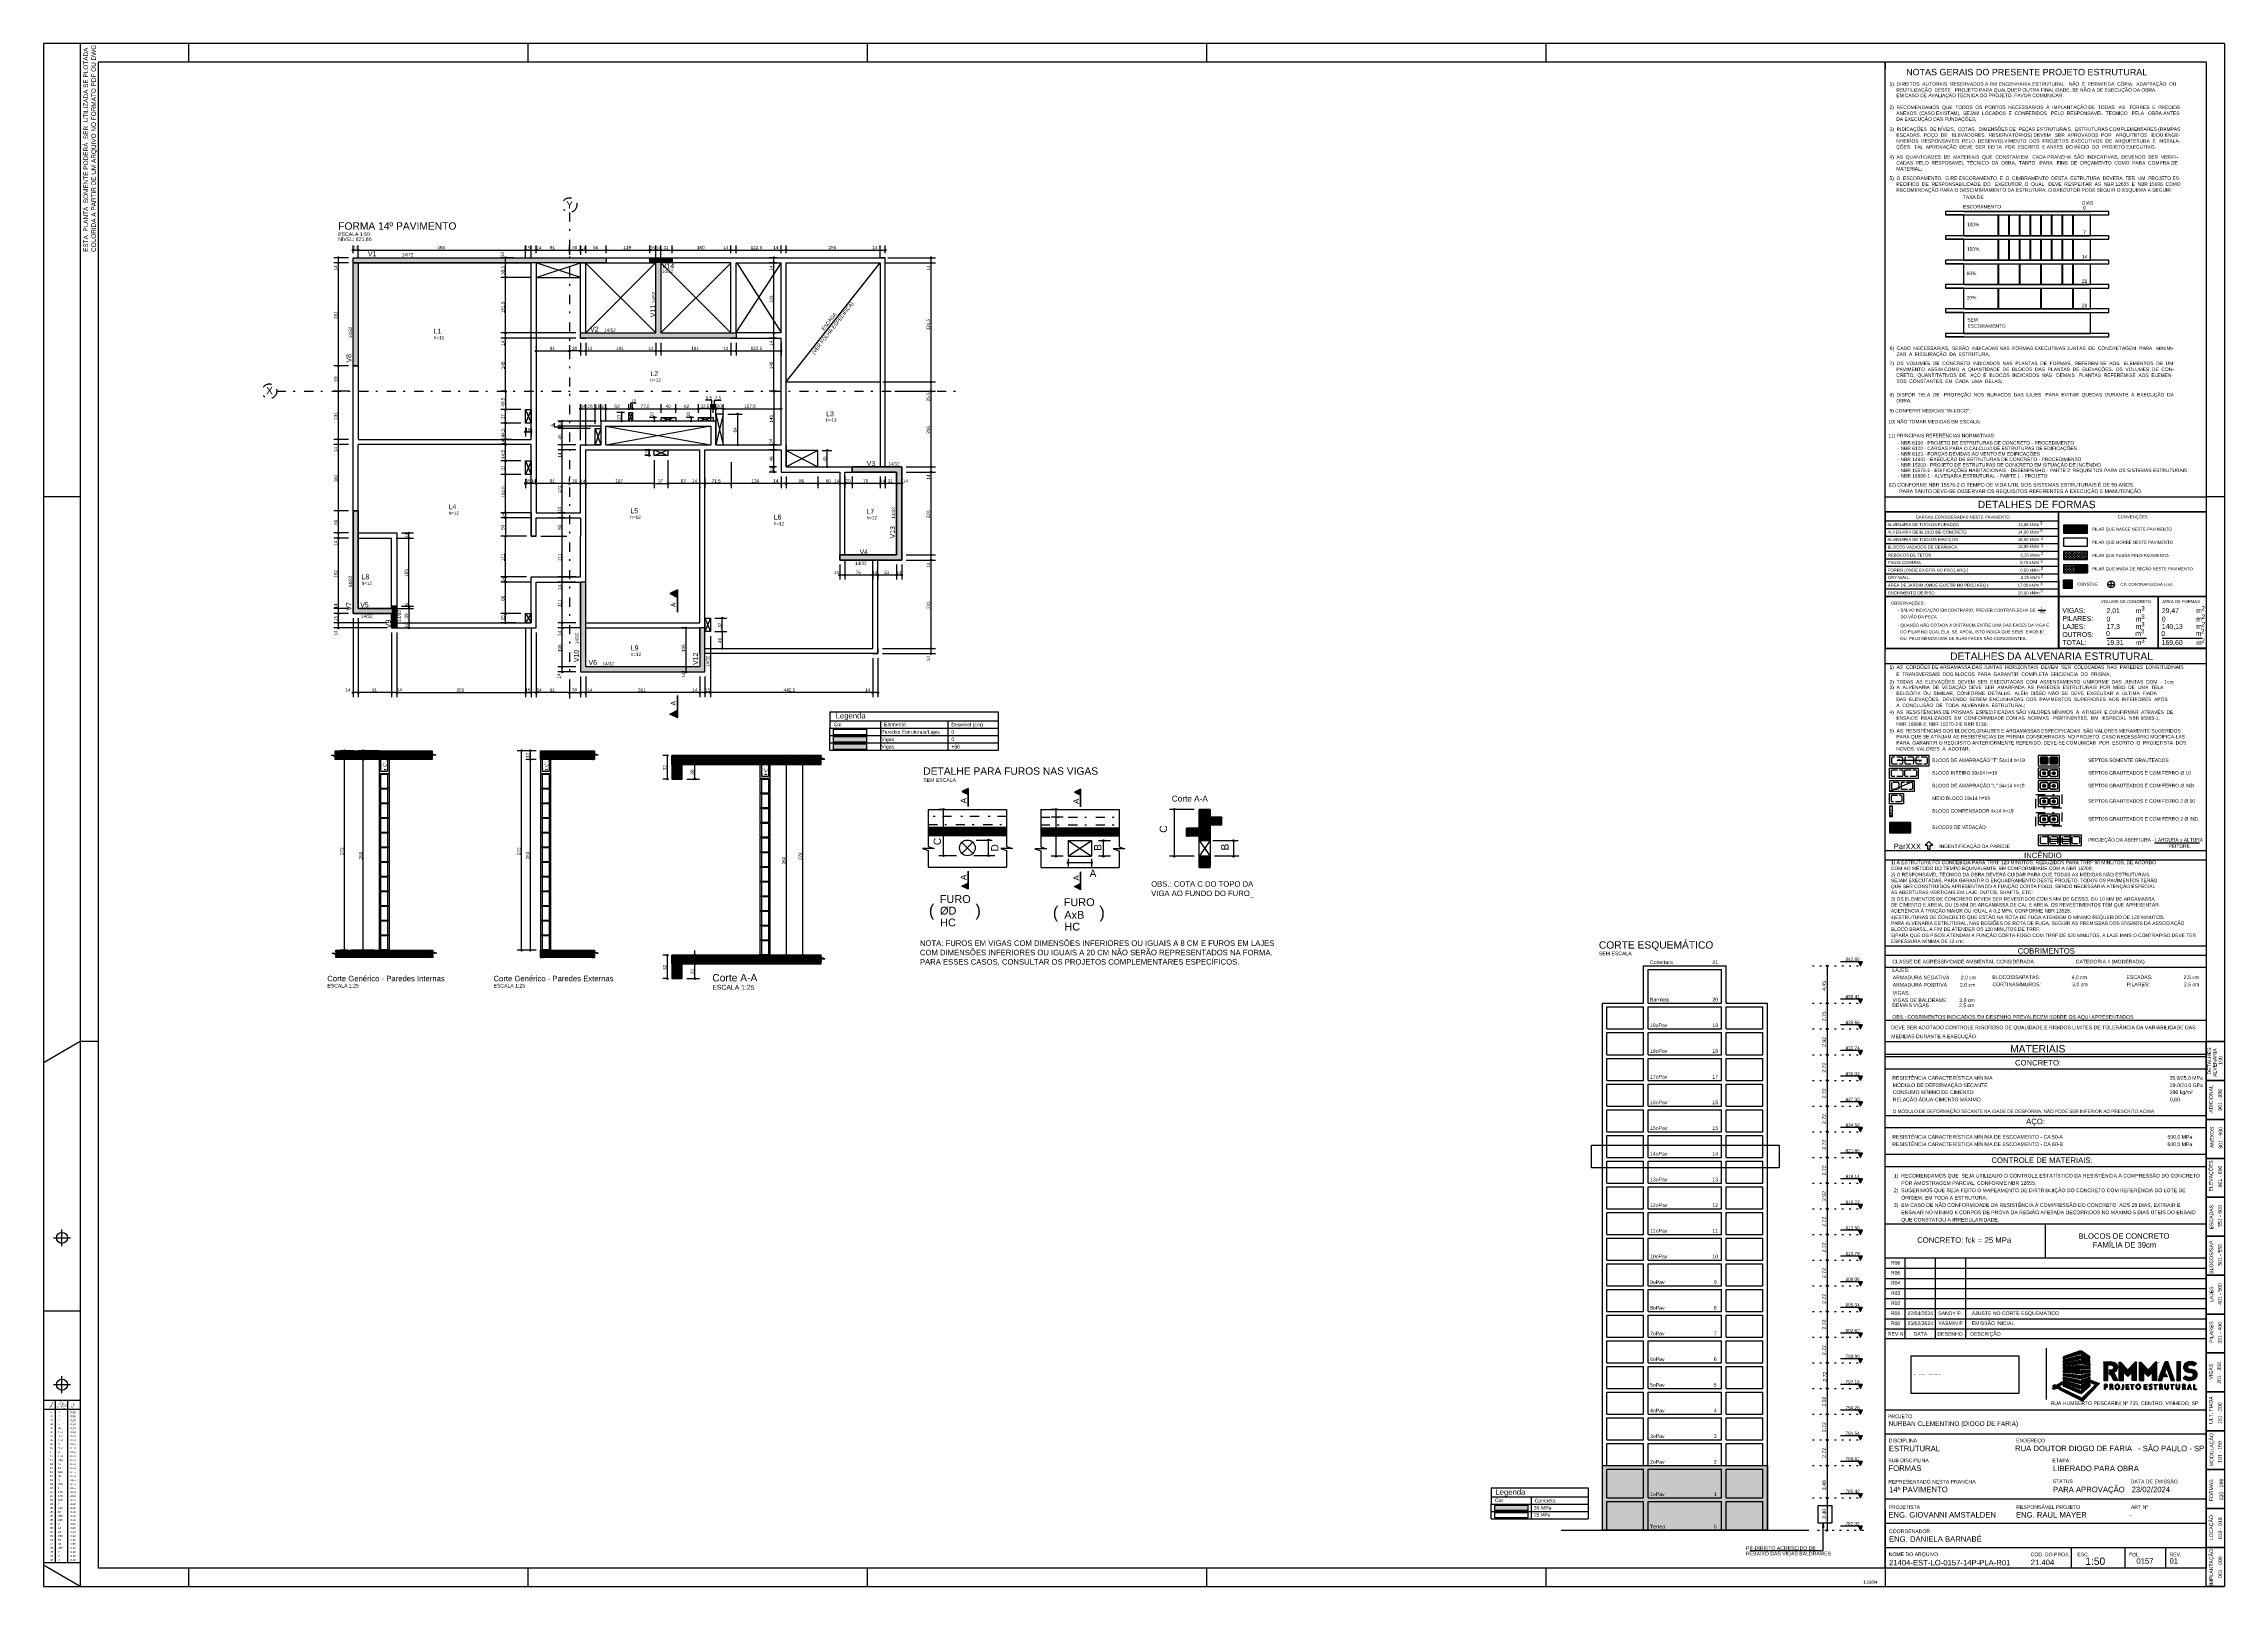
# Model space of a CAD drawing. Extents: x 0 to 119, y 0 to 84.
import ezdxf

# ---------------------------------------------------------------- set-up
doc = ezdxf.new("R2010")
doc.units = 0
doc.header["$MEASUREMENT"] = 0
for name, pattern in [('ESTILO_TQS_0002', [0.4, 0.1, -0.3]), ('ESTILO_TQS_0003', [1.5, 0.5, -0.4, 0.1, -0.5]), ('ESTILO_TQS_0005', [0.4, 0.3, -0.1])]:
    doc.linetypes.add(name, pattern=pattern)
for name, color, linetype in [('10', 252, 'CONTINUOUS'), ('15', 12, 'CONTINUOUS'), ('17', 90, 'CONTINUOUS'), ('18', 6, 'CONTINUOUS'), ('20', 1, 'CONTINUOUS'), ('23', 100, 'CONTINUOUS'), ('24', 7, 'CONTINUOUS'), ('25', 130, 'CONTINUOUS'), ('27', 250, 'CONTINUOUS'), ('29', 9, 'CONTINUOUS'), ('3', 7, 'CONTINUOUS'), ('32', 250, 'CONTINUOUS'), ('35', 255, 'CONTINUOUS'), ('37', 7, 'CONTINUOUS'), ('38', 7, 'CONTINUOUS'), ('40', 7, 'CONTINUOUS'), ('42', 7, 'CONTINUOUS'), ('47', 7, 'CONTINUOUS'), ('48', 7, 'CONTINUOUS'), ('54', 7, 'CONTINUOUS'), ('6', 178, 'CONTINUOUS'), ('62', 7, 'CONTINUOUS'), ('65', 7, 'CONTINUOUS'), ('7', 232, 'CONTINUOUS'), ('9', 8, 'CONTINUOUS')]:
    doc.layers.add(name, color=color, linetype=linetype)
doc.styles.add('TQS_ARIAL', font='arial.ttf')

msp = doc.modelspace()

# ---------------------------------------------------------------- linework, layer by layer
at = {"layer": '10', "color": 252, "linetype": 'Continuous'}
for p, q in [((26.853766, 71.3573), (29.273806, 72.147209)), ((29.273806, 71.3573), (26.853766, 72.14718)), ((29.55381, 68.3273), (33.36381, 72.1473)), ((33.37381, 68.3273), (29.55381, 72.1273)), ((37.47381, 68.3273), (33.65381, 72.1473)), ((33.65381, 68.3273), (37.47381, 72.1273)), ((37.75381, 68.3473), (40.203854, 72.1273)), ((37.786712, 72.1473), (40.203854, 68.3473)), ((40.483854, 65.6573), (45.603854, 72.1473)), ((40.483852, 65.6573), (45.603854, 65.6573)), ((26.573796, 64.15802), (26.273796, 63.41802)), ((26.273796, 64.15802), (26.573796, 63.41802)), ((30.07381, 63.1273), (30.37381, 62.2273)), ((30.37381, 63.1273), (30.07381, 62.2273)), ((30.65381, 63.2473), (36.35381, 62.2273)), ((36.35381, 63.2473), (30.75381, 62.2273)), ((31.914176, 63.98763), (32.114176, 63.52763)), ((32.114176, 63.98763), (31.914176, 63.52763)), ((33.663744, 63.727416), (34.463744, 63.5273)), ((34.463744, 63.727416), (33.663744, 63.5273)), ((35.703726, 63.727416), (36.503726, 63.527416)), ((36.503726, 63.727416), (35.703726, 63.527416)), ((36.65381, 63.9073), (37.05381, 62.2273)), ((37.05381, 63.9073), (36.65381, 62.2273)), ((33.294263, 61.947328), (34.034263, 61.647328)), ((33.294263, 61.647328), (34.034263, 61.947328)), ((42.204396, 61.9273), (40.484396, 61.027958)), ((40.484396, 61.92676), (42.204396, 61.027958)), ((26.57381, 61.35657), (26.27381, 60.61657)), ((26.27381, 61.35657), (26.57381, 60.61657)), ((26.27381, 53.0273), (26.57381, 52.5273)), ((26.57381, 53.0273), (26.27381, 52.5273)), ((36.05381, 52.788285), (36.35381, 52.048285)), ((36.35381, 52.788285), (36.05381, 52.048285)), ((18.394674, 44.276365), (18.754674, 44.276365)), ((27.19755, 44.276365), (27.55755, 44.276365)), ((39.158326, 44.810768), (39.518326, 44.810768)), ((39.158326, 44.80969), (39.518326, 44.80969)), ((39.158326, 44.80969), (39.518326, 44.80969)), ((39.158326, 44.010768), (39.518326, 44.010768)), ((18.394674, 43.516365), (18.754674, 43.516365)), ((18.394674, 43.476365), (18.754674, 43.476365)), ((27.19755, 43.516365), (27.55755, 43.516365)), ((27.19755, 43.476365), (27.55755, 43.476365)), ((39.158326, 43.250768), (39.518326, 43.250768)), ((39.158326, 43.210768), (39.518326, 43.210768)), ((18.394674, 42.716365), (18.754674, 42.716365)), ((18.394674, 42.676365), (18.754674, 42.676365)), ((18.394674, 41.916365), (18.754674, 41.916365)), ((18.394674, 41.876365), (18.754674, 41.876365)), ((27.19755, 42.716365), (27.55755, 42.716365)), ((27.19755, 42.676365), (27.55755, 42.676365)), ((27.19755, 41.916365), (27.55755, 41.916365)), ((27.19755, 41.876365), (27.55755, 41.876365)), ((39.158326, 42.450768), (39.518326, 42.450768)), ((39.158326, 42.410768), (39.518326, 42.410768)), ((39.158326, 41.650768), (39.518326, 41.650768)), ((18.394674, 41.116365), (18.754674, 41.116365)), ((18.394674, 41.076365), (18.754674, 41.076365)), ((27.19755, 41.116365), (27.55755, 41.116365)), ((27.19755, 41.076365), (27.55755, 41.076365)), ((39.158326, 41.610768), (39.518326, 41.610768)), ((39.158326, 40.850768), (39.518326, 40.850768)), ((39.158326, 40.810768), (39.518326, 40.810768)), ((18.394674, 40.316365), (18.754674, 40.316365)), ((18.394674, 40.276365), (18.754674, 40.276365)), ((18.394674, 39.516365), (18.754674, 39.516365)), ((18.394674, 39.476365), (18.754674, 39.476365)), ((27.19755, 40.316365), (27.55755, 40.316365)), ((27.19755, 40.276365), (27.55755, 40.276365)), ((27.19755, 39.516365), (27.55755, 39.516365)), ((27.19755, 39.476365), (27.55755, 39.476365)), ((39.158326, 40.050768), (39.518326, 40.050768)), ((39.158326, 40.010768), (39.518326, 40.010768)), ((39.158326, 39.250768), (39.518326, 39.250768)), ((18.394674, 38.716365), (18.754674, 38.716365)), ((18.394674, 38.676365), (18.754674, 38.676365)), ((27.19755, 38.716365), (27.55755, 38.716365)), ((27.19755, 38.676365), (27.55755, 38.676365)), ((39.158326, 39.210768), (39.518326, 39.210768)), ((39.158326, 38.450768), (39.518326, 38.450768)), ((39.158326, 38.410768), (39.518326, 38.410768)), ((18.394674, 37.916365), (18.754674, 37.916365)), ((18.394674, 37.876365), (18.754674, 37.876365)), ((18.394674, 37.116365), (18.754674, 37.116365)), ((18.394674, 37.076365), (18.754674, 37.076365)), ((27.19755, 37.916365), (27.55755, 37.916365)), ((27.19755, 37.876365), (27.55755, 37.876365)), ((27.19755, 37.116365), (27.55755, 37.116365)), ((27.19755, 37.076365), (27.55755, 37.076365)), ((39.158326, 37.650768), (39.518326, 37.650768)), ((39.158326, 37.610768), (39.518326, 37.610768)), ((18.394674, 36.316365), (18.754674, 36.316365)), ((18.394674, 36.276365), (18.754674, 36.276365)), ((27.19755, 36.316365), (27.55755, 36.316365)), ((27.19755, 36.276365), (27.55755, 36.276365)), ((39.158326, 36.850768), (39.518326, 36.850768)), ((39.158326, 36.810768), (39.518326, 36.810768)), ((39.158326, 36.050768), (39.518326, 36.050768)), ((39.158326, 36.010768), (39.518326, 36.010768)), ((18.394674, 35.516365), (18.754674, 35.516365)), ((18.394674, 35.476365), (18.754674, 35.476365)), ((18.394674, 34.716365), (18.754674, 34.716365)), ((27.19755, 35.516365), (27.55755, 35.516365)), ((27.19755, 35.476365), (27.55755, 35.476365)), ((27.19755, 34.716365), (27.55755, 34.716365)), ((39.158326, 35.250768), (39.518326, 35.250768)), ((39.158326, 35.210768), (39.518326, 35.210768)), ((39.158326, 34.450768), (39.518326, 34.450768))]:
    msp.add_line(p, q, dxfattribs=at)
for points in [[(26.853766, 71.3573), (29.27381, 71.3573), (29.27381, 72.1473), (26.853766, 72.1473), (26.853766, 71.3573)], [(26.273796, 63.41802), (26.273796, 64.15802), (26.573796, 64.15802), (26.573796, 63.41802), (26.273796, 63.41802)], [(30.37381, 62.2273), (30.07381, 62.2273), (30.07381, 63.1273), (30.37381, 63.1273), (30.37381, 62.2273)], [(31.914176, 63.98763), (32.114176, 63.98763), (32.114176, 63.52763), (31.914176, 63.52763), (31.914176, 63.98763)], [(33.663744, 63.727416), (34.463744, 63.727416), (34.463744, 63.5273), (33.663744, 63.5273), (33.663744, 63.727416)], [(35.703726, 63.727416), (36.503726, 63.727416), (36.503726, 63.527416), (35.703726, 63.527416), (35.703726, 63.727416)], [(36.65381, 62.2273), (37.05381, 62.2273), (37.05381, 63.9073), (36.65381, 63.9073), (36.65381, 62.2273)], [(34.034263, 61.647328), (33.294263, 61.647328), (33.294263, 61.947328), (34.034263, 61.947328), (34.034263, 61.647328)], [(42.204396, 61.9273), (40.484396, 61.9273), (40.484396, 61.027958), (42.204396, 61.027958), (42.204396, 61.9273)], [(26.27381, 60.61657), (26.27381, 61.35657), (26.57381, 61.35657), (26.57381, 60.61657), (26.27381, 60.61657)], [(26.27381, 53.0273), (26.57381, 53.0273), (26.57381, 52.5273), (26.27381, 52.5273), (26.27381, 53.0273)], [(36.05381, 52.048285), (36.05381, 52.788285), (36.35381, 52.788285), (36.35381, 52.048285), (36.05381, 52.048285)], [(18.394674, 45.076365), (18.294674, 45.076365), (18.294674, 44.316365), (18.854674, 44.316365), (18.854674, 45.076365), (18.754674, 45.076365), (18.754674, 44.416365), (18.394674, 44.416365), (18.394674, 45.076365)], [(18.294674, 43.516365), (18.394674, 43.516365), (18.394674, 44.276365), (18.294674, 44.276365), (18.294674, 43.516365)], [(18.754674, 43.516365), (18.854674, 43.516365), (18.854674, 44.276365), (18.754674, 44.276365), (18.754674, 43.516365)], [(27.19755, 45.076365), (27.09755, 45.076365), (27.09755, 44.316365), (27.65755, 44.316365), (27.65755, 45.076365), (27.55755, 45.076365), (27.55755, 44.416365), (27.19755, 44.416365), (27.19755, 45.076365)], [(27.09755, 43.516365), (27.19755, 43.516365), (27.19755, 44.276365), (27.09755, 44.276365), (27.09755, 43.516365)], [(27.55755, 43.516365), (27.65755, 43.516365), (27.65755, 44.276365), (27.55755, 44.276365), (27.55755, 43.516365)], [(39.158326, 44.810768), (39.058326, 44.810768), (39.058326, 44.050768), (39.618326, 44.050768), (39.618326, 44.810768), (39.518326, 44.810768), (39.518326, 44.150768), (39.158326, 44.150768), (39.158326, 44.810768)], [(39.058326, 43.250768), (39.158326, 43.250768), (39.158326, 44.010768), (39.058326, 44.010768), (39.058326, 43.250768)], [(39.518326, 43.250768), (39.618326, 43.250768), (39.618326, 44.010768), (39.518326, 44.010768), (39.518326, 43.250768)], [(18.294674, 42.716365), (18.394674, 42.716365), (18.394674, 43.476365), (18.294674, 43.476365), (18.294674, 42.716365)], [(18.754674, 42.716365), (18.854674, 42.716365), (18.854674, 43.476365), (18.754674, 43.476365), (18.754674, 42.716365)], [(27.09755, 42.716365), (27.19755, 42.716365), (27.19755, 43.476365), (27.09755, 43.476365), (27.09755, 42.716365)], [(27.55755, 42.716365), (27.65755, 42.716365), (27.65755, 43.476365), (27.55755, 43.476365), (27.55755, 42.716365)], [(39.058326, 42.450768), (39.158326, 42.450768), (39.158326, 43.210768), (39.058326, 43.210768), (39.058326, 42.450768)], [(39.518326, 42.450768), (39.618326, 42.450768), (39.618326, 43.210768), (39.518326, 43.210768), (39.518326, 42.450768)], [(18.294674, 41.916365), (18.394674, 41.916365), (18.394674, 42.676365), (18.294674, 42.676365), (18.294674, 41.916365)], [(18.294674, 41.116365), (18.394674, 41.116365), (18.394674, 41.876365), (18.294674, 41.876365), (18.294674, 41.116365)], [(18.754674, 41.916365), (18.854674, 41.916365), (18.854674, 42.676365), (18.754674, 42.676365), (18.754674, 41.916365)], [(18.754674, 41.116365), (18.854674, 41.116365), (18.854674, 41.876365), (18.754674, 41.876365), (18.754674, 41.116365)], [(27.09755, 41.916365), (27.19755, 41.916365), (27.19755, 42.676365), (27.09755, 42.676365), (27.09755, 41.916365)], [(27.09755, 41.116365), (27.19755, 41.116365), (27.19755, 41.876365), (27.09755, 41.876365), (27.09755, 41.116365)], [(27.55755, 41.916365), (27.65755, 41.916365), (27.65755, 42.676365), (27.55755, 42.676365), (27.55755, 41.916365)], [(27.55755, 41.116365), (27.65755, 41.116365), (27.65755, 41.876365), (27.55755, 41.876365), (27.55755, 41.116365)], [(39.058326, 41.650768), (39.158326, 41.650768), (39.158326, 42.410768), (39.058326, 42.410768), (39.058326, 41.650768)], [(39.518326, 41.650768), (39.618326, 41.650768), (39.618326, 42.410768), (39.518326, 42.410768), (39.518326, 41.650768)], [(18.294674, 40.316365), (18.394674, 40.316365), (18.394674, 41.076365), (18.294674, 41.076365), (18.294674, 40.316365)], [(18.754674, 40.316365), (18.854674, 40.316365), (18.854674, 41.076365), (18.754674, 41.076365), (18.754674, 40.316365)], [(27.09755, 40.316365), (27.19755, 40.316365), (27.19755, 41.076365), (27.09755, 41.076365), (27.09755, 40.316365)], [(27.55755, 40.316365), (27.65755, 40.316365), (27.65755, 41.076365), (27.55755, 41.076365), (27.55755, 40.316365)], [(39.058326, 40.850768), (39.158326, 40.850768), (39.158326, 41.610768), (39.058326, 41.610768), (39.058326, 40.850768)], [(39.058326, 40.050768), (39.158326, 40.050768), (39.158326, 40.810768), (39.058326, 40.810768), (39.058326, 40.050768)], [(39.518326, 40.850768), (39.618326, 40.850768), (39.618326, 41.610768), (39.518326, 41.610768), (39.518326, 40.850768)], [(39.518326, 40.050768), (39.618326, 40.050768), (39.618326, 40.810768), (39.518326, 40.810768), (39.518326, 40.050768)], [(18.294674, 39.516365), (18.394674, 39.516365), (18.394674, 40.276365), (18.294674, 40.276365), (18.294674, 39.516365)], [(18.294674, 38.716365), (18.394674, 38.716365), (18.394674, 39.476365), (18.294674, 39.476365), (18.294674, 38.716365)], [(18.754674, 39.516365), (18.854674, 39.516365), (18.854674, 40.276365), (18.754674, 40.276365), (18.754674, 39.516365)], [(18.754674, 38.716365), (18.854674, 38.716365), (18.854674, 39.476365), (18.754674, 39.476365), (18.754674, 38.716365)], [(27.09755, 39.516365), (27.19755, 39.516365), (27.19755, 40.276365), (27.09755, 40.276365), (27.09755, 39.516365)], [(27.09755, 38.716365), (27.19755, 38.716365), (27.19755, 39.476365), (27.09755, 39.476365), (27.09755, 38.716365)], [(27.55755, 39.516365), (27.65755, 39.516365), (27.65755, 40.276365), (27.55755, 40.276365), (27.55755, 39.516365)], [(27.55755, 38.716365), (27.65755, 38.716365), (27.65755, 39.476365), (27.55755, 39.476365), (27.55755, 38.716365)], [(39.058326, 39.250768), (39.158326, 39.250768), (39.158326, 40.010768), (39.058326, 40.010768), (39.058326, 39.250768)], [(39.518326, 39.250768), (39.618326, 39.250768), (39.618326, 40.010768), (39.518326, 40.010768), (39.518326, 39.250768)], [(18.294674, 37.916365), (18.394674, 37.916365), (18.394674, 38.676365), (18.294674, 38.676365), (18.294674, 37.916365)], [(18.754674, 37.916365), (18.854674, 37.916365), (18.854674, 38.676365), (18.754674, 38.676365), (18.754674, 37.916365)], [(27.09755, 37.916365), (27.19755, 37.916365), (27.19755, 38.676365), (27.09755, 38.676365), (27.09755, 37.916365)], [(27.55755, 37.916365), (27.65755, 37.916365), (27.65755, 38.676365), (27.55755, 38.676365), (27.55755, 37.916365)], [(39.058326, 38.450768), (39.158326, 38.450768), (39.158326, 39.210768), (39.058326, 39.210768), (39.058326, 38.450768)], [(39.058326, 37.650768), (39.158326, 37.650768), (39.158326, 38.410768), (39.058326, 38.410768), (39.058326, 37.650768)], [(39.518326, 38.450768), (39.618326, 38.450768), (39.618326, 39.210768), (39.518326, 39.210768), (39.518326, 38.450768)], [(39.518326, 37.650768), (39.618326, 37.650768), (39.618326, 38.410768), (39.518326, 38.410768), (39.518326, 37.650768)], [(18.294674, 37.116365), (18.394674, 37.116365), (18.394674, 37.876365), (18.294674, 37.876365), (18.294674, 37.116365)], [(18.294674, 36.316365), (18.394674, 36.316365), (18.394674, 37.076365), (18.294674, 37.076365), (18.294674, 36.316365)], [(18.754674, 37.116365), (18.854674, 37.116365), (18.854674, 37.876365), (18.754674, 37.876365), (18.754674, 37.116365)], [(18.754674, 36.316365), (18.854674, 36.316365), (18.854674, 37.076365), (18.754674, 37.076365), (18.754674, 36.316365)], [(27.09755, 37.116365), (27.19755, 37.116365), (27.19755, 37.876365), (27.09755, 37.876365), (27.09755, 37.116365)], [(27.09755, 36.316365), (27.19755, 36.316365), (27.19755, 37.076365), (27.09755, 37.076365), (27.09755, 36.316365)], [(27.55755, 37.116365), (27.65755, 37.116365), (27.65755, 37.876365), (27.55755, 37.876365), (27.55755, 37.116365)], [(27.55755, 36.316365), (27.65755, 36.316365), (27.65755, 37.076365), (27.55755, 37.076365), (27.55755, 36.316365)], [(39.058326, 36.850768), (39.158326, 36.850768), (39.158326, 37.610768), (39.058326, 37.610768), (39.058326, 36.850768)], [(39.518326, 36.850768), (39.618326, 36.850768), (39.618326, 37.610768), (39.518326, 37.610768), (39.518326, 36.850768)], [(18.294674, 35.516365), (18.394674, 35.516365), (18.394674, 36.276365), (18.294674, 36.276365), (18.294674, 35.516365)], [(18.754674, 35.516365), (18.854674, 35.516365), (18.854674, 36.276365), (18.754674, 36.276365), (18.754674, 35.516365)], [(27.09755, 35.516365), (27.19755, 35.516365), (27.19755, 36.276365), (27.09755, 36.276365), (27.09755, 35.516365)], [(27.55755, 35.516365), (27.65755, 35.516365), (27.65755, 36.276365), (27.55755, 36.276365), (27.55755, 35.516365)], [(39.058326, 36.050768), (39.158326, 36.050768), (39.158326, 36.810768), (39.058326, 36.810768), (39.058326, 36.050768)], [(39.058326, 35.250768), (39.158326, 35.250768), (39.158326, 36.010768), (39.058326, 36.010768), (39.058326, 35.250768)], [(39.518326, 36.050768), (39.618326, 36.050768), (39.618326, 36.810768), (39.518326, 36.810768), (39.518326, 36.050768)], [(39.518326, 35.250768), (39.618326, 35.250768), (39.618326, 36.010768), (39.518326, 36.010768), (39.518326, 35.250768)], [(18.294674, 34.716365), (18.394674, 34.716365), (18.394674, 35.476365), (18.294674, 35.476365), (18.294674, 34.716365)], [(18.754674, 34.716365), (18.854674, 34.716365), (18.854674, 35.476365), (18.754674, 35.476365), (18.754674, 34.716365)], [(27.09755, 34.716365), (27.19755, 34.716365), (27.19755, 35.476365), (27.09755, 35.476365), (27.09755, 34.716365)], [(27.55755, 34.716365), (27.65755, 34.716365), (27.65755, 35.476365), (27.55755, 35.476365), (27.55755, 34.716365)], [(39.058326, 34.450768), (39.158326, 34.450768), (39.158326, 35.210768), (39.058326, 35.210768), (39.058326, 34.450768)], [(39.518326, 34.450768), (39.618326, 34.450768), (39.618326, 35.210768), (39.518326, 35.210768), (39.518326, 34.450768)]]:
    msp.add_lwpolyline(points, dxfattribs=at)
at = {"layer": '15', "color": 12, "linetype": 'ESTILO_TQS_0003'}
for points in [[(108.627026, 43.164035), (110.034129, 43.164035), (110.034129, 42.423822), (108.627026, 42.423822), (108.627026, 43.164035)], [(108.627026, 42.189463), (110.034129, 42.189463), (110.034129, 41.44925), (108.627026, 41.44925), (108.627026, 42.189463)]]:
    msp.add_lwpolyline(points, dxfattribs=at)
at = {"layer": '17', "color": 90, "linetype": 'Continuous'}
for p, q in [((108.864602, 43.774576), (108.904602, 43.814576)), ((108.864602, 43.494576), (108.864602, 43.774576)), ((108.904602, 43.454576), (108.864602, 43.494576)), ((108.904602, 43.814576), (109.244602, 43.814576)), ((109.244602, 43.454576), (108.904602, 43.454576)), ((109.031794, 43.576828), (109.09175, 43.705405)), ((109.244602, 43.814576), (109.284602, 43.774577)), ((109.284602, 43.494576), (109.244602, 43.454576)), ((109.284602, 43.774577), (109.284602, 43.494576)), ((109.384602, 43.774576), (109.424602, 43.814576)), ((109.384602, 43.494576), (109.384602, 43.774576)), ((109.424602, 43.454576), (109.384602, 43.494576)), ((109.424602, 43.814576), (109.764602, 43.814576)), ((109.764602, 43.454576), (109.424602, 43.454576)), ((109.54055, 43.590228), (109.599562, 43.56271)), ((109.764602, 43.814576), (109.804602, 43.774577)), ((109.804602, 43.494576), (109.764602, 43.454576)), ((109.804602, 43.774577), (109.804602, 43.494576)), ((108.864602, 41.958856), (108.904602, 41.998856)), ((108.864602, 41.678856), (108.864602, 41.958856)), ((108.904602, 41.638856), (108.864602, 41.678856)), ((108.904602, 41.998856), (109.244602, 41.998856)), ((109.244602, 41.638856), (108.904602, 41.638856)), ((109.010552, 41.85129), (109.139006, 41.791391)), ((109.244602, 41.998856), (109.284602, 41.958857)), ((109.284602, 41.678856), (109.244602, 41.638856)), ((109.284602, 41.958857), (109.284602, 41.678856)), ((109.384602, 41.958856), (109.424602, 41.998856)), ((109.384602, 41.678856), (109.384602, 41.958856)), ((109.424602, 41.638856), (109.384602, 41.678856)), ((109.424602, 41.998856), (109.764602, 41.998856)), ((109.764602, 41.638856), (109.424602, 41.638856)), ((109.524689, 41.79341), (109.566919, 41.884967)), ((109.764602, 41.998856), (109.804602, 41.958856)), ((109.804602, 41.678856), (109.764602, 41.638856)), ((109.804602, 41.958856), (109.804602, 41.678856))]:
    msp.add_line(p, q, dxfattribs=at)
for points in [[(109.073402, 43.634576), (109.073408, 43.634455), (109.073427, 43.634335), (109.073457, 43.634217), (109.0735, 43.634103), (109.073553, 43.633994), (109.073617, 43.633891), (109.073692, 43.633795), (109.073776, 43.633707), (109.073868, 43.633628), (109.073968, 43.633558), (109.074074, 43.633499), (109.074186, 43.633451), (109.074302, 43.633415), (109.074421, 43.63339), (109.074542, 43.633378), (109.074663, 43.633378), (109.074784, 43.63339), (109.074903, 43.633415), (109.075019, 43.633451), (109.075131, 43.633499), (109.075237, 43.633558), (109.075337, 43.633628), (109.075429, 43.633707), (109.075513, 43.633795), (109.075587, 43.633891), (109.075652, 43.633994), (109.075705, 43.634103), (109.075747, 43.634217), (109.075778, 43.634335), (109.075796, 43.634455), (109.075802, 43.634576), (108.999002, 43.634576), (108.99939, 43.642225), (109.00055, 43.649795), (109.002469, 43.657208), (109.005129, 43.66439), (109.008502, 43.671265), (109.012553, 43.677764), (109.01724, 43.68382), (109.022516, 43.689371), (109.028327, 43.694359), (109.034613, 43.698734), (109.041308, 43.70245), (109.048346, 43.705471), (109.055653, 43.707763), (109.063154, 43.709305), (109.070773, 43.710079), (109.078431, 43.710079), (109.08605, 43.709305), (109.093552, 43.707763), (109.100859, 43.705471), (109.107896, 43.70245), (109.114592, 43.698734), (109.120878, 43.694359), (109.126688, 43.689371), (109.131964, 43.68382), (109.136652, 43.677764), (109.140703, 43.671265), (109.144076, 43.66439), (109.146735, 43.657208), (109.148655, 43.649795), (109.149814, 43.642225), (109.150202, 43.634576), (109.073402, 43.634576)], [(109.075802, 43.634576), (109.075796, 43.634698), (109.075778, 43.634818), (109.075747, 43.634936), (109.075705, 43.63505), (109.075652, 43.635159), (109.075587, 43.635262), (109.075513, 43.635358), (109.075429, 43.635446), (109.075337, 43.635525), (109.075237, 43.635595), (109.075131, 43.635654), (109.075019, 43.635702), (109.074903, 43.635738), (109.074784, 43.635763), (109.074663, 43.635775), (109.074542, 43.635775), (109.074421, 43.635763), (109.074302, 43.635738), (109.074186, 43.635702), (109.074074, 43.635654), (109.073968, 43.635595), (109.073868, 43.635525), (109.073776, 43.635446), (109.073692, 43.635358), (109.073617, 43.635262), (109.073553, 43.635159), (109.0735, 43.63505), (109.073457, 43.634936), (109.073427, 43.634818), (109.073408, 43.634698), (109.073402, 43.634576), (109.150202, 43.634576), (109.149814, 43.626928), (109.148655, 43.619358), (109.146735, 43.611945), (109.144076, 43.604763), (109.140703, 43.597888), (109.136652, 43.591389), (109.131964, 43.585333), (109.126688, 43.579782), (109.120878, 43.574794), (109.114592, 43.570419), (109.107896, 43.566702), (109.100859, 43.563682), (109.093552, 43.56139), (109.08605, 43.559848), (109.078431, 43.559073), (109.070773, 43.559073), (109.063154, 43.559848), (109.055653, 43.56139), (109.048346, 43.563682), (109.041308, 43.566702), (109.034613, 43.570419), (109.028327, 43.574794), (109.022516, 43.579782), (109.01724, 43.585333), (109.012553, 43.591389), (109.008502, 43.597888), (109.005129, 43.604763), (109.002469, 43.611945), (109.00055, 43.619358), (108.99939, 43.626928), (108.999002, 43.634576), (109.075802, 43.634576)], [(109.593402, 43.634576), (109.593408, 43.634455), (109.593427, 43.634335), (109.593457, 43.634217), (109.5935, 43.634103), (109.593553, 43.633994), (109.593617, 43.633891), (109.593692, 43.633795), (109.593776, 43.633707), (109.593868, 43.633627), (109.593968, 43.633558), (109.594074, 43.633499), (109.594186, 43.633451), (109.594302, 43.633415), (109.594421, 43.63339), (109.594542, 43.633378), (109.594663, 43.633378), (109.594784, 43.63339), (109.594903, 43.633415), (109.595019, 43.633451), (109.595131, 43.633499), (109.595237, 43.633558), (109.595337, 43.633627), (109.595429, 43.633707), (109.595513, 43.633795), (109.595587, 43.633891), (109.595652, 43.633994), (109.595705, 43.634103), (109.595747, 43.634217), (109.595778, 43.634335), (109.595796, 43.634455), (109.595802, 43.634576), (109.519002, 43.634576), (109.51939, 43.642225), (109.52055, 43.649795), (109.522469, 43.657208), (109.525129, 43.66439), (109.528502, 43.671265), (109.532553, 43.677764), (109.53724, 43.68382), (109.542516, 43.689371), (109.548327, 43.694359), (109.554613, 43.698734), (109.561308, 43.70245), (109.568346, 43.70547), (109.575653, 43.707763), (109.583154, 43.709305), (109.590773, 43.710079), (109.598431, 43.710079), (109.60605, 43.709305), (109.613552, 43.707763), (109.620859, 43.70547), (109.627896, 43.70245), (109.634592, 43.698734), (109.640878, 43.694359), (109.646688, 43.689371), (109.651964, 43.68382), (109.656652, 43.677764), (109.660703, 43.671265), (109.664076, 43.66439), (109.666735, 43.657208), (109.668655, 43.649795), (109.669814, 43.642225), (109.670202, 43.634576), (109.593402, 43.634576)], [(109.595802, 43.634576), (109.595796, 43.634698), (109.595778, 43.634818), (109.595747, 43.634936), (109.595705, 43.63505), (109.595652, 43.635159), (109.595587, 43.635262), (109.595513, 43.635358), (109.595429, 43.635446), (109.595337, 43.635525), (109.595237, 43.635595), (109.595131, 43.635654), (109.595019, 43.635702), (109.594903, 43.635738), (109.594784, 43.635763), (109.594663, 43.635775), (109.594542, 43.635775), (109.594421, 43.635763), (109.594302, 43.635738), (109.594186, 43.635702), (109.594074, 43.635654), (109.593968, 43.635595), (109.593868, 43.635525), (109.593776, 43.635446), (109.593692, 43.635358), (109.593617, 43.635262), (109.593553, 43.635159), (109.5935, 43.63505), (109.593457, 43.634936), (109.593427, 43.634818), (109.593408, 43.634698), (109.593402, 43.634576), (109.670202, 43.634576), (109.669814, 43.626928), (109.668655, 43.619358), (109.666735, 43.611945), (109.664076, 43.604763), (109.660703, 43.597888), (109.656652, 43.591389), (109.651964, 43.585333), (109.646688, 43.579782), (109.640878, 43.574794), (109.634592, 43.570419), (109.627896, 43.566702), (109.620859, 43.563682), (109.613552, 43.56139), (109.60605, 43.559848), (109.598431, 43.559073), (109.590773, 43.559073), (109.583154, 43.559848), (109.575653, 43.56139), (109.568346, 43.563682), (109.561308, 43.566702), (109.554613, 43.570419), (109.548327, 43.574794), (109.542516, 43.579782), (109.53724, 43.585333), (109.532553, 43.591389), (109.528502, 43.597888), (109.525129, 43.604763), (109.522469, 43.611945), (109.52055, 43.619358), (109.51939, 43.626928), (109.519002, 43.634576), (109.595802, 43.634576)], [(109.073402, 41.818856), (109.073408, 41.818735), (109.073427, 41.818615), (109.073457, 41.818497), (109.0735, 41.818383), (109.073553, 41.818274), (109.073617, 41.818171), (109.073692, 41.818075), (109.073776, 41.817987), (109.073868, 41.817907), (109.073968, 41.817838), (109.074074, 41.817779), (109.074186, 41.817731), (109.074302, 41.817695), (109.074421, 41.81767), (109.074542, 41.817658), (109.074663, 41.817658), (109.074784, 41.81767), (109.074903, 41.817695), (109.075019, 41.817731), (109.075131, 41.817779), (109.075237, 41.817838), (109.075337, 41.817907), (109.075429, 41.817987), (109.075513, 41.818075), (109.075587, 41.818171), (109.075652, 41.818274), (109.075705, 41.818383), (109.075747, 41.818497), (109.075778, 41.818615), (109.075796, 41.818735), (109.075802, 41.818856), (108.999002, 41.818856), (108.99939, 41.826505), (109.00055, 41.834075), (109.002469, 41.841488), (109.005129, 41.84867), (109.008502, 41.855545), (109.012553, 41.862044), (109.01724, 41.8681), (109.022516, 41.873651), (109.028327, 41.878639), (109.034613, 41.883014), (109.041308, 41.88673), (109.048346, 41.88975), (109.055653, 41.892043), (109.063154, 41.893585), (109.070773, 41.894359), (109.078431, 41.894359), (109.08605, 41.893585), (109.093552, 41.892043), (109.100859, 41.88975), (109.107896, 41.88673), (109.114592, 41.883014), (109.120878, 41.878639), (109.126688, 41.873651), (109.131964, 41.8681), (109.136652, 41.862044), (109.140703, 41.855545), (109.144076, 41.84867), (109.146735, 41.841488), (109.148655, 41.834075), (109.149814, 41.826505), (109.150202, 41.818856), (109.073402, 41.818856)], [(109.075802, 41.818856), (109.075796, 41.818978), (109.075778, 41.819098), (109.075747, 41.819216), (109.075705, 41.81933), (109.075652, 41.819439), (109.075587, 41.819542), (109.075513, 41.819638), (109.075429, 41.819726), (109.075337, 41.819805), (109.075237, 41.819875), (109.075131, 41.819934), (109.075019, 41.819982), (109.074903, 41.820018), (109.074784, 41.820043), (109.074663, 41.820055), (109.074542, 41.820055), (109.074421, 41.820043), (109.074302, 41.820018), (109.074186, 41.819982), (109.074074, 41.819934), (109.073968, 41.819875), (109.073868, 41.819805), (109.073776, 41.819726), (109.073692, 41.819638), (109.073617, 41.819542), (109.073553, 41.819439), (109.0735, 41.81933), (109.073457, 41.819216), (109.073427, 41.819098), (109.073408, 41.818978), (109.073402, 41.818856), (109.150202, 41.818856), (109.149814, 41.811208), (109.148655, 41.803638), (109.146735, 41.796225), (109.144076, 41.789043), (109.140703, 41.782168), (109.136652, 41.775669), (109.131964, 41.769613), (109.126688, 41.764062), (109.120878, 41.759074), (109.114592, 41.754699), (109.107896, 41.750982), (109.100859, 41.747962), (109.093552, 41.74567), (109.08605, 41.744128), (109.078431, 41.743353), (109.070773, 41.743353), (109.063154, 41.744128), (109.055653, 41.74567), (109.048346, 41.747962), (109.041308, 41.750982), (109.034613, 41.754699), (109.028327, 41.759074), (109.022516, 41.764062), (109.01724, 41.769613), (109.012553, 41.775669), (109.008502, 41.782168), (109.005129, 41.789043), (109.002469, 41.796225), (109.00055, 41.803638), (108.99939, 41.811208), (108.999002, 41.818856), (109.075802, 41.818856)], [(109.593402, 41.818856), (109.593408, 41.818735), (109.593427, 41.818615), (109.593457, 41.818497), (109.5935, 41.818383), (109.593553, 41.818274), (109.593617, 41.818171), (109.593692, 41.818075), (109.593776, 41.817987), (109.593868, 41.817907), (109.593968, 41.817838), (109.594074, 41.817779), (109.594186, 41.817731), (109.594302, 41.817695), (109.594421, 41.81767), (109.594542, 41.817658), (109.594663, 41.817658), (109.594784, 41.81767), (109.594903, 41.817695), (109.595019, 41.817731), (109.595131, 41.817779), (109.595237, 41.817838), (109.595337, 41.817907), (109.595429, 41.817987), (109.595513, 41.818075), (109.595587, 41.818171), (109.595652, 41.818274), (109.595705, 41.818383), (109.595747, 41.818497), (109.595778, 41.818615), (109.595796, 41.818735), (109.595802, 41.818856), (109.519002, 41.818856), (109.51939, 41.826505), (109.52055, 41.834075), (109.522469, 41.841488), (109.525129, 41.84867), (109.528502, 41.855545), (109.532553, 41.862044), (109.53724, 41.8681), (109.542516, 41.873651), (109.548327, 41.878639), (109.554613, 41.883014), (109.561308, 41.88673), (109.568346, 41.88975), (109.575653, 41.892043), (109.583154, 41.893585), (109.590773, 41.894359), (109.598431, 41.894359), (109.60605, 41.893585), (109.613552, 41.892043), (109.620859, 41.88975), (109.627896, 41.88673), (109.634592, 41.883014), (109.640878, 41.878639), (109.646688, 41.873651), (109.651964, 41.8681), (109.656652, 41.862044), (109.660703, 41.855545), (109.664076, 41.84867), (109.666735, 41.841488), (109.668655, 41.834075), (109.669814, 41.826505), (109.670202, 41.818856), (109.593402, 41.818856)], [(109.595802, 41.818856), (109.595796, 41.818978), (109.595778, 41.819098), (109.595747, 41.819216), (109.595705, 41.81933), (109.595652, 41.819439), (109.595587, 41.819542), (109.595513, 41.819638), (109.595429, 41.819726), (109.595337, 41.819805), (109.595237, 41.819875), (109.595131, 41.819934), (109.595019, 41.819982), (109.594903, 41.820018), (109.594784, 41.820042), (109.594663, 41.820055), (109.594542, 41.820055), (109.594421, 41.820042), (109.594302, 41.820018), (109.594186, 41.819982), (109.594074, 41.819934), (109.593968, 41.819875), (109.593868, 41.819805), (109.593776, 41.819726), (109.593692, 41.819638), (109.593617, 41.819542), (109.593553, 41.819439), (109.5935, 41.81933), (109.593457, 41.819216), (109.593427, 41.819098), (109.593408, 41.818978), (109.593402, 41.818856), (109.670202, 41.818856), (109.669814, 41.811208), (109.668655, 41.803638), (109.666735, 41.796224), (109.664076, 41.789043), (109.660703, 41.782168), (109.656652, 41.775668), (109.651964, 41.769613), (109.646688, 41.764062), (109.640878, 41.759074), (109.634592, 41.754699), (109.627896, 41.750982), (109.620859, 41.747962), (109.613552, 41.74567), (109.60605, 41.744128), (109.598431, 41.743353), (109.590773, 41.743353), (109.583154, 41.744128), (109.575653, 41.74567), (109.568346, 41.747962), (109.561308, 41.750982), (109.554613, 41.754699), (109.548327, 41.759074), (109.542516, 41.764062), (109.53724, 41.769613), (109.532553, 41.775668), (109.528502, 41.782168), (109.525129, 41.789043), (109.522469, 41.796224), (109.52055, 41.803638), (109.51939, 41.811208), (109.519002, 41.818856), (109.595802, 41.818856)]]:
    msp.add_lwpolyline(points, dxfattribs=at)
for centre in [(109.074602, 43.634576), (109.594602, 43.634576), (109.074602, 41.818856), (109.594602, 41.818856)]:
    msp.add_circle(centre, 0.0744, dxfattribs=at)
for points in [[(109.073402, 43.634576), (108.999002, 43.634576), (108.99939, 43.642225)], [(109.073868, 43.635525), (108.99939, 43.626928), (108.999002, 43.634576)], [(109.073402, 43.634576), (108.99939, 43.642225), (109.00055, 43.649795)], [(109.073868, 43.635525), (109.00055, 43.619358), (108.99939, 43.626928)], [(109.073402, 43.634576), (109.00055, 43.649795), (109.002469, 43.657208)], [(109.073868, 43.635525), (109.002469, 43.611945), (109.00055, 43.619358)], [(109.073402, 43.634576), (109.002469, 43.657208), (109.005129, 43.66439)], [(109.073868, 43.635525), (109.005129, 43.604763), (109.002469, 43.611945)], [(109.073402, 43.634576), (109.005129, 43.66439), (109.008502, 43.671265)], [(109.073868, 43.635525), (109.008502, 43.597888), (109.005129, 43.604763)], [(109.073402, 43.634576), (109.008502, 43.671265), (109.012553, 43.677764)], [(109.073868, 43.635525), (109.012553, 43.591389), (109.008502, 43.597888)], [(109.073402, 43.634576), (109.012553, 43.677764), (109.01724, 43.68382)], [(109.073868, 43.635525), (109.01724, 43.585333), (109.012553, 43.591389)], [(109.073402, 43.634576), (109.01724, 43.68382), (109.022516, 43.689371)], [(109.073868, 43.635525), (109.022516, 43.579782), (109.01724, 43.585333)], [(109.073402, 43.634576), (109.022516, 43.689371), (109.028327, 43.694359)], [(109.073868, 43.635525), (109.028327, 43.574794), (109.022516, 43.579782)], [(109.073402, 43.634576), (109.028327, 43.694359), (109.034613, 43.698734)], [(109.073868, 43.635525), (109.034613, 43.570419), (109.028327, 43.574794)], [(109.073402, 43.634576), (109.034613, 43.698734), (109.041308, 43.70245)], [(109.073868, 43.635525), (109.041308, 43.566702), (109.034613, 43.570419)], [(109.073402, 43.634576), (109.041308, 43.70245), (109.048346, 43.705471)], [(109.073868, 43.635525), (109.048346, 43.563682), (109.041308, 43.566702)], [(109.073402, 43.634576), (109.048346, 43.705471), (109.055653, 43.707763)], [(109.073868, 43.635525), (109.055653, 43.56139), (109.048346, 43.563682)], [(109.073402, 43.634576), (109.055653, 43.707763), (109.063154, 43.709305)], [(109.073868, 43.635525), (109.063154, 43.559848), (109.055653, 43.56139)], [(109.073402, 43.634576), (109.063154, 43.709305), (109.070773, 43.710079)], [(109.073868, 43.635525), (109.070773, 43.559073), (109.063154, 43.559848)], [(109.073402, 43.634576), (109.070773, 43.710079), (109.078431, 43.710079)], [(109.073868, 43.635525), (109.078431, 43.559073), (109.070773, 43.559073)], [(109.075337, 43.633628), (109.073402, 43.634576), (109.078431, 43.710079)], [(109.075337, 43.633628), (109.073408, 43.634455), (109.073402, 43.634576)], [(109.075337, 43.633628), (109.073402, 43.634576), (109.073402, 43.634576)], [(109.075337, 43.633628), (109.073402, 43.634576), (109.073402, 43.634576)], [(109.075337, 43.633628), (109.073402, 43.634576), (109.073402, 43.634576)], [(109.075337, 43.633628), (109.073402, 43.634576), (109.073402, 43.634576)], [(109.075337, 43.633628), (109.073402, 43.634576), (109.073402, 43.634576)], [(109.075337, 43.633628), (109.073402, 43.634576), (109.073402, 43.634576)], [(109.075337, 43.633628), (109.073402, 43.634576), (109.073402, 43.634576)], [(109.075337, 43.633628), (109.073402, 43.634576), (109.073402, 43.634576)], [(109.075337, 43.633628), (109.073402, 43.634576), (109.073402, 43.634576)], [(109.075337, 43.633628), (109.073427, 43.634335), (109.073408, 43.634455)], [(109.075337, 43.633628), (109.073408, 43.634455), (109.073408, 43.634455)], [(109.075337, 43.633628), (109.073553, 43.633994), (109.073427, 43.634335)], [(109.075337, 43.633628), (109.073427, 43.634335), (109.073427, 43.634335)], [(109.075337, 43.633628), (109.073427, 43.634335), (109.073427, 43.634335)], [(109.075337, 43.633628), (109.073692, 43.633795), (109.073553, 43.633994)], [(109.075337, 43.633628), (109.073868, 43.633628), (109.073692, 43.633795)], [(109.075802, 43.634576), (109.073868, 43.635525), (109.074074, 43.635654)], [(109.075802, 43.634576), (109.078431, 43.559073), (109.073868, 43.635525)], [(109.075337, 43.633628), (109.073968, 43.633558), (109.073868, 43.633628)], [(109.075337, 43.633628), (109.074074, 43.633499), (109.073968, 43.633558)], [(109.075802, 43.634576), (109.074074, 43.635654), (109.074421, 43.635763)], [(109.075337, 43.633628), (109.074186, 43.633451), (109.074074, 43.633499)], [(109.075337, 43.633628), (109.074302, 43.633415), (109.074186, 43.633451)], [(109.075337, 43.633628), (109.074421, 43.63339), (109.074302, 43.633415)], [(109.075802, 43.634576), (109.074421, 43.635763), (109.074542, 43.635775)], [(109.075802, 43.634576), (109.074421, 43.635763), (109.074421, 43.635763)], [(109.075802, 43.634576), (109.074421, 43.635763), (109.074421, 43.635763)], [(109.075337, 43.633628), (109.074542, 43.633378), (109.074421, 43.63339)], [(109.075802, 43.634576), (109.074542, 43.635775), (109.074542, 43.635775)], [(109.075802, 43.634576), (109.074542, 43.635775), (109.074663, 43.635775)], [(109.075337, 43.633628), (109.074663, 43.633378), (109.074542, 43.633378)], [(109.075337, 43.633628), (109.074542, 43.633378), (109.074542, 43.633378)], [(109.075802, 43.634576), (109.074663, 43.635775), (109.074663, 43.635775)], [(109.075802, 43.634576), (109.074663, 43.635775), (109.074784, 43.635763)], [(109.075337, 43.633628), (109.074784, 43.63339), (109.074663, 43.633378)], [(109.075337, 43.633628), (109.074663, 43.633378), (109.074663, 43.633378)], [(109.075802, 43.634576), (109.074784, 43.635763), (109.074903, 43.635738)], [(109.075337, 43.633628), (109.075131, 43.633499), (109.074784, 43.63339)], [(109.075337, 43.633628), (109.074784, 43.63339), (109.074784, 43.63339)], [(109.075337, 43.633628), (109.074784, 43.63339), (109.074784, 43.63339)], [(109.075802, 43.634576), (109.074903, 43.635738), (109.075019, 43.635702)], [(109.075802, 43.634576), (109.075019, 43.635702), (109.075131, 43.635654)], [(109.075802, 43.634576), (109.075131, 43.635654), (109.075237, 43.635595)], [(109.075802, 43.634576), (109.075237, 43.635595), (109.075337, 43.635525)], [(109.075337, 43.633628), (109.078431, 43.710079), (109.150202, 43.634576)], [(109.075802, 43.634576), (109.075337, 43.635525), (109.075513, 43.635358)], [(109.075802, 43.634576), (109.075513, 43.635358), (109.075652, 43.635159)], [(109.075802, 43.634576), (109.075652, 43.635159), (109.075778, 43.634818)], [(109.075802, 43.634576), (109.075778, 43.634818), (109.075778, 43.634818)], [(109.075802, 43.634576), (109.075778, 43.634818), (109.075778, 43.634818)], [(109.075802, 43.634576), (109.075778, 43.634818), (109.075796, 43.634698)], [(109.075802, 43.634576), (109.075796, 43.634698), (109.075796, 43.634698)], [(109.075802, 43.634576), (109.075796, 43.634698), (109.075802, 43.634576)], [(109.075802, 43.634576), (109.150202, 43.634576), (109.078431, 43.559073)], [(109.075802, 43.634576), (109.075802, 43.634576), (109.075802, 43.634576)], [(109.075802, 43.634576), (109.075802, 43.634576), (109.075802, 43.634576)], [(109.075802, 43.634576), (109.075802, 43.634576), (109.075802, 43.634576)], [(109.075802, 43.634576), (109.075802, 43.634576), (109.075802, 43.634576)], [(109.075802, 43.634576), (109.075802, 43.634576), (109.075802, 43.634576)], [(109.075802, 43.634576), (109.075802, 43.634576), (109.075802, 43.634576)], [(109.075802, 43.634576), (109.075802, 43.634576), (109.075802, 43.634576)], [(109.075802, 43.634576), (109.075802, 43.634576), (109.075802, 43.634576)], [(109.150202, 43.634576), (109.078431, 43.710079), (109.08605, 43.709305)], [(109.150202, 43.634576), (109.08605, 43.559848), (109.078431, 43.559073)], [(109.150202, 43.634576), (109.08605, 43.709305), (109.093552, 43.707763)], [(109.150202, 43.634576), (109.093552, 43.56139), (109.08605, 43.559848)], [(109.150202, 43.634576), (109.093552, 43.707763), (109.100859, 43.705471)], [(109.150202, 43.634576), (109.100859, 43.563682), (109.093552, 43.56139)], [(109.150202, 43.634576), (109.100859, 43.705471), (109.107896, 43.70245)], [(109.150202, 43.634576), (109.107896, 43.566702), (109.100859, 43.563682)], [(109.150202, 43.634576), (109.107896, 43.70245), (109.114592, 43.698734)], [(109.150202, 43.634576), (109.114592, 43.570419), (109.107896, 43.566702)], [(109.150202, 43.634576), (109.114592, 43.698734), (109.120878, 43.694359)], [(109.150202, 43.634576), (109.120878, 43.574794), (109.114592, 43.570419)], [(109.150202, 43.634576), (109.120878, 43.694359), (109.126688, 43.689371)], [(109.150202, 43.634576), (109.126688, 43.579782), (109.120878, 43.574794)], [(109.150202, 43.634576), (109.126688, 43.689371), (109.131964, 43.68382)], [(109.150202, 43.634576), (109.131964, 43.585333), (109.126688, 43.579782)], [(109.150202, 43.634576), (109.131964, 43.68382), (109.136652, 43.677764)], [(109.150202, 43.634576), (109.136652, 43.591389), (109.131964, 43.585333)], [(109.150202, 43.634576), (109.136652, 43.677764), (109.140703, 43.671265)], [(109.150202, 43.634576), (109.140703, 43.597888), (109.136652, 43.591389)], [(109.150202, 43.634576), (109.140703, 43.671265), (109.144076, 43.66439)], [(109.150202, 43.634576), (109.144076, 43.604763), (109.140703, 43.597888)], [(109.150202, 43.634576), (109.144076, 43.66439), (109.146735, 43.657208)], [(109.150202, 43.634576), (109.146735, 43.611945), (109.144076, 43.604763)], [(109.150202, 43.634576), (109.146735, 43.657208), (109.148655, 43.649795)], [(109.150202, 43.634576), (109.148655, 43.619358), (109.146735, 43.611945)], [(109.150202, 43.634576), (109.148655, 43.649795), (109.149814, 43.642225)], [(109.150202, 43.634576), (109.149814, 43.626928), (109.148655, 43.619358)], [(109.593402, 43.634576), (109.519002, 43.634576), (109.51939, 43.642225)], [(109.593868, 43.635525), (109.51939, 43.626928), (109.519002, 43.634576)], [(109.593402, 43.634576), (109.51939, 43.642225), (109.52055, 43.649795)], [(109.593868, 43.635525), (109.52055, 43.619358), (109.51939, 43.626928)], [(109.593402, 43.634576), (109.52055, 43.649795), (109.522469, 43.657208)], [(109.593868, 43.635525), (109.522469, 43.611945), (109.52055, 43.619358)], [(109.593402, 43.634576), (109.522469, 43.657208), (109.525129, 43.66439)], [(109.593868, 43.635525), (109.525129, 43.604763), (109.522469, 43.611945)], [(109.593402, 43.634576), (109.525129, 43.66439), (109.528502, 43.671265)], [(109.593868, 43.635525), (109.528502, 43.597888), (109.525129, 43.604763)], [(109.593402, 43.634576), (109.528502, 43.671265), (109.532553, 43.677764)], [(109.593868, 43.635525), (109.532553, 43.591389), (109.528502, 43.597888)], [(109.593402, 43.634576), (109.532553, 43.677764), (109.53724, 43.68382)], [(109.593868, 43.635525), (109.53724, 43.585333), (109.532553, 43.591389)], [(109.593402, 43.634576), (109.53724, 43.68382), (109.542516, 43.689371)], [(109.593868, 43.635525), (109.542516, 43.579782), (109.53724, 43.585333)], [(109.593402, 43.634576), (109.542516, 43.689371), (109.548327, 43.694359)], [(109.593868, 43.635525), (109.548327, 43.574794), (109.542516, 43.579782)], [(109.593402, 43.634576), (109.548327, 43.694359), (109.554613, 43.698734)], [(109.593868, 43.635525), (109.554613, 43.570419), (109.548327, 43.574794)], [(109.593402, 43.634576), (109.554613, 43.698734), (109.561308, 43.70245)], [(109.593868, 43.635525), (109.561308, 43.566702), (109.554613, 43.570419)], [(109.593402, 43.634576), (109.561308, 43.70245), (109.568346, 43.70547)], [(109.593868, 43.635525), (109.568346, 43.563682), (109.561308, 43.566702)], [(109.593402, 43.634576), (109.568346, 43.70547), (109.575653, 43.707763)], [(109.593868, 43.635525), (109.575653, 43.56139), (109.568346, 43.563682)], [(109.593402, 43.634576), (109.575653, 43.707763), (109.583154, 43.709305)], [(109.593868, 43.635525), (109.583154, 43.559848), (109.575653, 43.56139)], [(109.593402, 43.634576), (109.583154, 43.709305), (109.590773, 43.710079)], [(109.593868, 43.635525), (109.590773, 43.559073), (109.583154, 43.559848)], [(109.593402, 43.634576), (109.590773, 43.710079), (109.598431, 43.710079)], [(109.593868, 43.635525), (109.598431, 43.559073), (109.590773, 43.559073)], [(109.595337, 43.633627), (109.593402, 43.634576), (109.598431, 43.710079)], [(109.595337, 43.633627), (109.593408, 43.634455), (109.593402, 43.634576)], [(109.595337, 43.633627), (109.593402, 43.634576), (109.593402, 43.634576)], [(109.595337, 43.633627), (109.593402, 43.634576), (109.593402, 43.634576)], [(109.595337, 43.633627), (109.593402, 43.634576), (109.593402, 43.634576)], [(109.595337, 43.633627), (109.593402, 43.634576), (109.593402, 43.634576)], [(109.595337, 43.633627), (109.593402, 43.634576), (109.593402, 43.634576)], [(109.595337, 43.633627), (109.593402, 43.634576), (109.593402, 43.634576)], [(109.595337, 43.633627), (109.593402, 43.634576), (109.593402, 43.634576)], [(109.595337, 43.633627), (109.593402, 43.634576), (109.593402, 43.634576)], [(109.595337, 43.633627), (109.593402, 43.634576), (109.593402, 43.634576)], [(109.595337, 43.633627), (109.593427, 43.634335), (109.593408, 43.634455)], [(109.595337, 43.633627), (109.593408, 43.634455), (109.593408, 43.634455)], [(109.595337, 43.633627), (109.593553, 43.633994), (109.593427, 43.634335)], [(109.595337, 43.633627), (109.593427, 43.634335), (109.593427, 43.634335)], [(109.595337, 43.633627), (109.593427, 43.634335), (109.593427, 43.634335)], [(109.595337, 43.633627), (109.593692, 43.633795), (109.593553, 43.633994)], [(109.595337, 43.633627), (109.593868, 43.633627), (109.593692, 43.633795)], [(109.595802, 43.634576), (109.593868, 43.635525), (109.594074, 43.635654)], [(109.595802, 43.634576), (109.598431, 43.559073), (109.593868, 43.635525)], [(109.595337, 43.633627), (109.593968, 43.633558), (109.593868, 43.633627)], [(109.595337, 43.633627), (109.594074, 43.633499), (109.593968, 43.633558)], [(109.595802, 43.634576), (109.594074, 43.635654), (109.594421, 43.635763)], [(109.595337, 43.633627), (109.594186, 43.633451), (109.594074, 43.633499)], [(109.595337, 43.633627), (109.594302, 43.633415), (109.594186, 43.633451)], [(109.595337, 43.633627), (109.594421, 43.63339), (109.594302, 43.633415)], [(109.595802, 43.634576), (109.594421, 43.635763), (109.594542, 43.635775)], [(109.595802, 43.634576), (109.594421, 43.635763), (109.594421, 43.635763)], [(109.595802, 43.634576), (109.594421, 43.635763), (109.594421, 43.635763)], [(109.595337, 43.633627), (109.594542, 43.633378), (109.594421, 43.63339)], [(109.595802, 43.634576), (109.594542, 43.635775), (109.594542, 43.635775)], [(109.595802, 43.634576), (109.594542, 43.635775), (109.594663, 43.635775)], [(109.595337, 43.633627), (109.594663, 43.633378), (109.594542, 43.633378)], [(109.595337, 43.633627), (109.594542, 43.633378), (109.594542, 43.633378)], [(109.595802, 43.634576), (109.594663, 43.635775), (109.594663, 43.635775)], [(109.595802, 43.634576), (109.594663, 43.635775), (109.594784, 43.635763)], [(109.595337, 43.633627), (109.594784, 43.63339), (109.594663, 43.633378)], [(109.595337, 43.633627), (109.594663, 43.633378), (109.594663, 43.633378)], [(109.595802, 43.634576), (109.594784, 43.635763), (109.594903, 43.635738)], [(109.595337, 43.633627), (109.595131, 43.633499), (109.594784, 43.63339)], [(109.595337, 43.633627), (109.594784, 43.63339), (109.594784, 43.63339)], [(109.595337, 43.633627), (109.594784, 43.63339), (109.594784, 43.63339)], [(109.595802, 43.634576), (109.594903, 43.635738), (109.595019, 43.635702)], [(109.595802, 43.634576), (109.595019, 43.635702), (109.595131, 43.635654)], [(109.595802, 43.634576), (109.595131, 43.635654), (109.595237, 43.635595)], [(109.595802, 43.634576), (109.595237, 43.635595), (109.595337, 43.635525)], [(109.595337, 43.633627), (109.598431, 43.710079), (109.670202, 43.634576)], [(109.595802, 43.634576), (109.595337, 43.635525), (109.595513, 43.635358)], [(109.595802, 43.634576), (109.595513, 43.635358), (109.595652, 43.635159)], [(109.595802, 43.634576), (109.595652, 43.635159), (109.595778, 43.634818)], [(109.595802, 43.634576), (109.595778, 43.634818), (109.595778, 43.634818)], [(109.595802, 43.634576), (109.595778, 43.634818), (109.595778, 43.634818)], [(109.595802, 43.634576), (109.595778, 43.634818), (109.595796, 43.634698)], [(109.595802, 43.634576), (109.595796, 43.634698), (109.595796, 43.634698)], [(109.595802, 43.634576), (109.595796, 43.634698), (109.595802, 43.634576)], [(109.595802, 43.634576), (109.670202, 43.634576), (109.598431, 43.559073)], [(109.595802, 43.634576), (109.595802, 43.634576), (109.595802, 43.634576)], [(109.595802, 43.634576), (109.595802, 43.634576), (109.595802, 43.634576)], [(109.595802, 43.634576), (109.595802, 43.634576), (109.595802, 43.634576)], [(109.595802, 43.634576), (109.595802, 43.634576), (109.595802, 43.634576)], [(109.595802, 43.634576), (109.595802, 43.634576), (109.595802, 43.634576)], [(109.595802, 43.634576), (109.595802, 43.634576), (109.595802, 43.634576)], [(109.595802, 43.634576), (109.595802, 43.634576), (109.595802, 43.634576)], [(109.595802, 43.634576), (109.595802, 43.634576), (109.595802, 43.634576)], [(109.670202, 43.634576), (109.598431, 43.710079), (109.60605, 43.709305)], [(109.670202, 43.634576), (109.60605, 43.559848), (109.598431, 43.559073)], [(109.670202, 43.634576), (109.60605, 43.709305), (109.613552, 43.707763)], [(109.670202, 43.634576), (109.613552, 43.56139), (109.60605, 43.559848)], [(109.670202, 43.634576), (109.613552, 43.707763), (109.620859, 43.70547)], [(109.670202, 43.634576), (109.620859, 43.563682), (109.613552, 43.56139)], [(109.670202, 43.634576), (109.620859, 43.70547), (109.627896, 43.70245)], [(109.670202, 43.634576), (109.627896, 43.566702), (109.620859, 43.563682)], [(109.670202, 43.634576), (109.627896, 43.70245), (109.634592, 43.698734)], [(109.670202, 43.634576), (109.634592, 43.570419), (109.627896, 43.566702)], [(109.670202, 43.634576), (109.634592, 43.698734), (109.640878, 43.694359)], [(109.670202, 43.634576), (109.640878, 43.574794), (109.634592, 43.570419)], [(109.670202, 43.634576), (109.640878, 43.694359), (109.646688, 43.689371)], [(109.670202, 43.634576), (109.646688, 43.579782), (109.640878, 43.574794)], [(109.670202, 43.634576), (109.646688, 43.689371), (109.651964, 43.68382)], [(109.670202, 43.634576), (109.651964, 43.585333), (109.646688, 43.579782)], [(109.670202, 43.634576), (109.651964, 43.68382), (109.656652, 43.677764)], [(109.670202, 43.634576), (109.656652, 43.591389), (109.651964, 43.585333)], [(109.670202, 43.634576), (109.656652, 43.677764), (109.660703, 43.671265)], [(109.670202, 43.634576), (109.660703, 43.597888), (109.656652, 43.591389)], [(109.670202, 43.634576), (109.660703, 43.671265), (109.664076, 43.66439)], [(109.670202, 43.634576), (109.664076, 43.604763), (109.660703, 43.597888)], [(109.670202, 43.634576), (109.664076, 43.66439), (109.666735, 43.657208)], [(109.670202, 43.634576), (109.666735, 43.611945), (109.664076, 43.604763)], [(109.670202, 43.634576), (109.666735, 43.657208), (109.668655, 43.649795)], [(109.670202, 43.634576), (109.668655, 43.619358), (109.666735, 43.611945)], [(109.670202, 43.634576), (109.668655, 43.649795), (109.669814, 43.642225)], [(109.670202, 43.634576), (109.669814, 43.626928), (109.668655, 43.619358)], [(109.073402, 41.818856), (108.999002, 41.818856), (108.99939, 41.826505)], [(109.073868, 41.819805), (108.99939, 41.811208), (108.999002, 41.818856)], [(109.073402, 41.818856), (108.99939, 41.826505), (109.00055, 41.834075)], [(109.073868, 41.819805), (109.00055, 41.803638), (108.99939, 41.811208)], [(109.073402, 41.818856), (109.00055, 41.834075), (109.002469, 41.841488)], [(109.073868, 41.819805), (109.002469, 41.796225), (109.00055, 41.803638)], [(109.073402, 41.818856), (109.002469, 41.841488), (109.005129, 41.84867)], [(109.073868, 41.819805), (109.005129, 41.789043), (109.002469, 41.796225)], [(109.073402, 41.818856), (109.005129, 41.84867), (109.008502, 41.855545)], [(109.073868, 41.819805), (109.008502, 41.782168), (109.005129, 41.789043)], [(109.073402, 41.818856), (109.008502, 41.855545), (109.012553, 41.862044)], [(109.073868, 41.819805), (109.012553, 41.775669), (109.008502, 41.782168)], [(109.073402, 41.818856), (109.012553, 41.862044), (109.01724, 41.8681)], [(109.073868, 41.819805), (109.01724, 41.769613), (109.012553, 41.775669)], [(109.073402, 41.818856), (109.01724, 41.8681), (109.022516, 41.873651)], [(109.073868, 41.819805), (109.022516, 41.764062), (109.01724, 41.769613)], [(109.073402, 41.818856), (109.022516, 41.873651), (109.028327, 41.878639)], [(109.073868, 41.819805), (109.028327, 41.759074), (109.022516, 41.764062)], [(109.073402, 41.818856), (109.028327, 41.878639), (109.034613, 41.883014)], [(109.073868, 41.819805), (109.034613, 41.754699), (109.028327, 41.759074)], [(109.073402, 41.818856), (109.034613, 41.883014), (109.041308, 41.88673)], [(109.073868, 41.819805), (109.041308, 41.750982), (109.034613, 41.754699)], [(109.073402, 41.818856), (109.041308, 41.88673), (109.048346, 41.88975)], [(109.073868, 41.819805), (109.048346, 41.747962), (109.041308, 41.750982)], [(109.073402, 41.818856), (109.048346, 41.88975), (109.055653, 41.892043)], [(109.073868, 41.819805), (109.055653, 41.74567), (109.048346, 41.747962)], [(109.073402, 41.818856), (109.055653, 41.892043), (109.063154, 41.893585)], [(109.073868, 41.819805), (109.063154, 41.744128), (109.055653, 41.74567)], [(109.073402, 41.818856), (109.063154, 41.893585), (109.070773, 41.894359)], [(109.073868, 41.819805), (109.070773, 41.743353), (109.063154, 41.744128)], [(109.073402, 41.818856), (109.070773, 41.894359), (109.078431, 41.894359)], [(109.073868, 41.819805), (109.078431, 41.743353), (109.070773, 41.743353)], [(109.075337, 41.817907), (109.073402, 41.818856), (109.078431, 41.894359)], [(109.075337, 41.817907), (109.073408, 41.818735), (109.073402, 41.818856)], [(109.075337, 41.817907), (109.073402, 41.818856), (109.073402, 41.818856)], [(109.075337, 41.817907), (109.073402, 41.818856), (109.073402, 41.818856)], [(109.075337, 41.817907), (109.073402, 41.818856), (109.073402, 41.818856)], [(109.075337, 41.817907), (109.073402, 41.818856), (109.073402, 41.818856)], [(109.075337, 41.817907), (109.073402, 41.818856), (109.073402, 41.818856)], [(109.075337, 41.817907), (109.073402, 41.818856), (109.073402, 41.818856)], [(109.075337, 41.817907), (109.073402, 41.818856), (109.073402, 41.818856)], [(109.075337, 41.817907), (109.073402, 41.818856), (109.073402, 41.818856)], [(109.075337, 41.817907), (109.073402, 41.818856), (109.073402, 41.818856)], [(109.075337, 41.817907), (109.073427, 41.818615), (109.073408, 41.818735)], [(109.075337, 41.817907), (109.073408, 41.818735), (109.073408, 41.818735)], [(109.075337, 41.817907), (109.073553, 41.818274), (109.073427, 41.818615)], [(109.075337, 41.817907), (109.073427, 41.818615), (109.073427, 41.818615)], [(109.075337, 41.817907), (109.073427, 41.818615), (109.073427, 41.818615)], [(109.075337, 41.817907), (109.073692, 41.818075), (109.073553, 41.818274)], [(109.075337, 41.817907), (109.073868, 41.817907), (109.073692, 41.818075)], [(109.075802, 41.818856), (109.073868, 41.819805), (109.074074, 41.819934)], [(109.075802, 41.818856), (109.078431, 41.743353), (109.073868, 41.819805)], [(109.075337, 41.817907), (109.073968, 41.817838), (109.073868, 41.817907)], [(109.075337, 41.817907), (109.074074, 41.817779), (109.073968, 41.817838)], [(109.075802, 41.818856), (109.074074, 41.819934), (109.074421, 41.820043)], [(109.075337, 41.817907), (109.074186, 41.817731), (109.074074, 41.817779)], [(109.075337, 41.817907), (109.074302, 41.817695), (109.074186, 41.817731)], [(109.075337, 41.817907), (109.074421, 41.81767), (109.074302, 41.817695)], [(109.075802, 41.818856), (109.074421, 41.820043), (109.074542, 41.820055)], [(109.075802, 41.818856), (109.074421, 41.820043), (109.074421, 41.820043)], [(109.075802, 41.818856), (109.074421, 41.820043), (109.074421, 41.820043)], [(109.075337, 41.817907), (109.074542, 41.817658), (109.074421, 41.81767)], [(109.075802, 41.818856), (109.074542, 41.820055), (109.074542, 41.820055)], [(109.075802, 41.818856), (109.074542, 41.820055), (109.074663, 41.820055)], [(109.075337, 41.817907), (109.074663, 41.817658), (109.074542, 41.817658)], [(109.075337, 41.817907), (109.074542, 41.817658), (109.074542, 41.817658)], [(109.075802, 41.818856), (109.074663, 41.820055), (109.074663, 41.820055)], [(109.075802, 41.818856), (109.074663, 41.820055), (109.074784, 41.820043)], [(109.075337, 41.817907), (109.074784, 41.81767), (109.074663, 41.817658)], [(109.075337, 41.817907), (109.074663, 41.817658), (109.074663, 41.817658)], [(109.075802, 41.818856), (109.074784, 41.820043), (109.074903, 41.820018)], [(109.075337, 41.817907), (109.075131, 41.817779), (109.074784, 41.81767)], [(109.075337, 41.817907), (109.074784, 41.81767), (109.074784, 41.81767)], [(109.075337, 41.817907), (109.074784, 41.81767), (109.074784, 41.81767)], [(109.075802, 41.818856), (109.074903, 41.820018), (109.075019, 41.819982)], [(109.075802, 41.818856), (109.075019, 41.819982), (109.075131, 41.819934)], [(109.075802, 41.818856), (109.075131, 41.819934), (109.075237, 41.819875)], [(109.075802, 41.818856), (109.075237, 41.819875), (109.075337, 41.819805)], [(109.075337, 41.817907), (109.078431, 41.894359), (109.150202, 41.818856)], [(109.075802, 41.818856), (109.075337, 41.819805), (109.075513, 41.819638)], [(109.075802, 41.818856), (109.075513, 41.819638), (109.075652, 41.819439)], [(109.075802, 41.818856), (109.075652, 41.819439), (109.075778, 41.819098)], [(109.075802, 41.818856), (109.075778, 41.819098), (109.075778, 41.819098)], [(109.075802, 41.818856), (109.075778, 41.819098), (109.075778, 41.819098)], [(109.075802, 41.818856), (109.075778, 41.819098), (109.075796, 41.818978)], [(109.075802, 41.818856), (109.075796, 41.818978), (109.075796, 41.818978)], [(109.075802, 41.818856), (109.075796, 41.818978), (109.075802, 41.818856)], [(109.075802, 41.818856), (109.150202, 41.818856), (109.078431, 41.743353)], [(109.075802, 41.818856), (109.075802, 41.818856), (109.075802, 41.818856)], [(109.075802, 41.818856), (109.075802, 41.818856), (109.075802, 41.818856)], [(109.075802, 41.818856), (109.075802, 41.818856), (109.075802, 41.818856)], [(109.075802, 41.818856), (109.075802, 41.818856), (109.075802, 41.818856)], [(109.075802, 41.818856), (109.075802, 41.818856), (109.075802, 41.818856)], [(109.075802, 41.818856), (109.075802, 41.818856), (109.075802, 41.818856)], [(109.075802, 41.818856), (109.075802, 41.818856), (109.075802, 41.818856)], [(109.075802, 41.818856), (109.075802, 41.818856), (109.075802, 41.818856)], [(109.150202, 41.818856), (109.078431, 41.894359), (109.08605, 41.893585)], [(109.150202, 41.818856), (109.08605, 41.744128), (109.078431, 41.743353)], [(109.150202, 41.818856), (109.08605, 41.893585), (109.093552, 41.892043)], [(109.150202, 41.818856), (109.093552, 41.74567), (109.08605, 41.744128)], [(109.150202, 41.818856), (109.093552, 41.892043), (109.100859, 41.88975)], [(109.150202, 41.818856), (109.100859, 41.747962), (109.093552, 41.74567)], [(109.150202, 41.818856), (109.100859, 41.88975), (109.107896, 41.88673)], [(109.150202, 41.818856), (109.107896, 41.750982), (109.100859, 41.747962)], [(109.150202, 41.818856), (109.107896, 41.88673), (109.114592, 41.883014)], [(109.150202, 41.818856), (109.114592, 41.754699), (109.107896, 41.750982)], [(109.150202, 41.818856), (109.114592, 41.883014), (109.120878, 41.878639)], [(109.150202, 41.818856), (109.120878, 41.759074), (109.114592, 41.754699)], [(109.150202, 41.818856), (109.120878, 41.878639), (109.126688, 41.873651)], [(109.150202, 41.818856), (109.126688, 41.764062), (109.120878, 41.759074)], [(109.150202, 41.818856), (109.126688, 41.873651), (109.131964, 41.8681)], [(109.150202, 41.818856), (109.131964, 41.769613), (109.126688, 41.764062)], [(109.150202, 41.818856), (109.131964, 41.8681), (109.136652, 41.862044)], [(109.150202, 41.818856), (109.136652, 41.775669), (109.131964, 41.769613)], [(109.150202, 41.818856), (109.136652, 41.862044), (109.140703, 41.855545)], [(109.150202, 41.818856), (109.140703, 41.782168), (109.136652, 41.775669)], [(109.150202, 41.818856), (109.140703, 41.855545), (109.144076, 41.84867)], [(109.150202, 41.818856), (109.144076, 41.789043), (109.140703, 41.782168)], [(109.150202, 41.818856), (109.144076, 41.84867), (109.146735, 41.841488)], [(109.150202, 41.818856), (109.146735, 41.796225), (109.144076, 41.789043)], [(109.150202, 41.818856), (109.146735, 41.841488), (109.148655, 41.834075)], [(109.150202, 41.818856), (109.148655, 41.803638), (109.146735, 41.796225)], [(109.150202, 41.818856), (109.148655, 41.834075), (109.149814, 41.826505)], [(109.150202, 41.818856), (109.149814, 41.811208), (109.148655, 41.803638)], [(109.593402, 41.818856), (109.519002, 41.818856), (109.51939, 41.826505)], [(109.593868, 41.819805), (109.51939, 41.811208), (109.519002, 41.818856)], [(109.593402, 41.818856), (109.51939, 41.826505), (109.52055, 41.834075)], [(109.593868, 41.819805), (109.52055, 41.803638), (109.51939, 41.811208)], [(109.593402, 41.818856), (109.52055, 41.834075), (109.522469, 41.841488)], [(109.593868, 41.819805), (109.522469, 41.796224), (109.52055, 41.803638)], [(109.593402, 41.818856), (109.522469, 41.841488), (109.525129, 41.84867)], [(109.593868, 41.819805), (109.525129, 41.789043), (109.522469, 41.796224)], [(109.593402, 41.818856), (109.525129, 41.84867), (109.528502, 41.855545)], [(109.593868, 41.819805), (109.528502, 41.782168), (109.525129, 41.789043)], [(109.593402, 41.818856), (109.528502, 41.855545), (109.532553, 41.862044)], [(109.593868, 41.819805), (109.532553, 41.775668), (109.528502, 41.782168)], [(109.593402, 41.818856), (109.532553, 41.862044), (109.53724, 41.8681)], [(109.593868, 41.819805), (109.53724, 41.769613), (109.532553, 41.775668)], [(109.593402, 41.818856), (109.53724, 41.8681), (109.542516, 41.873651)], [(109.593868, 41.819805), (109.542516, 41.764062), (109.53724, 41.769613)], [(109.593402, 41.818856), (109.542516, 41.873651), (109.548327, 41.878639)], [(109.593868, 41.819805), (109.548327, 41.759074), (109.542516, 41.764062)], [(109.593402, 41.818856), (109.548327, 41.878639), (109.554613, 41.883014)], [(109.593868, 41.819805), (109.554613, 41.754699), (109.548327, 41.759074)], [(109.593402, 41.818856), (109.554613, 41.883014), (109.561308, 41.88673)], [(109.593868, 41.819805), (109.561308, 41.750982), (109.554613, 41.754699)], [(109.593402, 41.818856), (109.561308, 41.88673), (109.568346, 41.88975)], [(109.593868, 41.819805), (109.568346, 41.747962), (109.561308, 41.750982)], [(109.593402, 41.818856), (109.568346, 41.88975), (109.575653, 41.892043)], [(109.593868, 41.819805), (109.575653, 41.74567), (109.568346, 41.747962)], [(109.593402, 41.818856), (109.575653, 41.892043), (109.583154, 41.893585)], [(109.593868, 41.819805), (109.583154, 41.744128), (109.575653, 41.74567)], [(109.593402, 41.818856), (109.583154, 41.893585), (109.590773, 41.894359)], [(109.593868, 41.819805), (109.590773, 41.743353), (109.583154, 41.744128)], [(109.593402, 41.818856), (109.590773, 41.894359), (109.598431, 41.894359)], [(109.593868, 41.819805), (109.598431, 41.743353), (109.590773, 41.743353)], [(109.595337, 41.817907), (109.593402, 41.818856), (109.598431, 41.894359)], [(109.595337, 41.817907), (109.593408, 41.818735), (109.593402, 41.818856)], [(109.595337, 41.817907), (109.593402, 41.818856), (109.593402, 41.818856)], [(109.595337, 41.817907), (109.593402, 41.818856), (109.593402, 41.818856)], [(109.595337, 41.817907), (109.593402, 41.818856), (109.593402, 41.818856)], [(109.595337, 41.817907), (109.593402, 41.818856), (109.593402, 41.818856)], [(109.595337, 41.817907), (109.593402, 41.818856), (109.593402, 41.818856)], [(109.595337, 41.817907), (109.593402, 41.818856), (109.593402, 41.818856)], [(109.595337, 41.817907), (109.593402, 41.818856), (109.593402, 41.818856)], [(109.595337, 41.817907), (109.593402, 41.818856), (109.593402, 41.818856)], [(109.595337, 41.817907), (109.593402, 41.818856), (109.593402, 41.818856)], [(109.595337, 41.817907), (109.593427, 41.818615), (109.593408, 41.818735)], [(109.595337, 41.817907), (109.593408, 41.818735), (109.593408, 41.818735)], [(109.595337, 41.817907), (109.593553, 41.818274), (109.593427, 41.818615)], [(109.595337, 41.817907), (109.593427, 41.818615), (109.593427, 41.818615)], [(109.595337, 41.817907), (109.593427, 41.818615), (109.593427, 41.818615)], [(109.595337, 41.817907), (109.593692, 41.818075), (109.593553, 41.818274)], [(109.595337, 41.817907), (109.593868, 41.817907), (109.593692, 41.818075)], [(109.595802, 41.818856), (109.593868, 41.819805), (109.594074, 41.819934)], [(109.595802, 41.818856), (109.598431, 41.743353), (109.593868, 41.819805)], [(109.595337, 41.817907), (109.593968, 41.817838), (109.593868, 41.817907)], [(109.595337, 41.817907), (109.594074, 41.817779), (109.593968, 41.817838)], [(109.595802, 41.818856), (109.594074, 41.819934), (109.594421, 41.820042)], [(109.595337, 41.817907), (109.594186, 41.817731), (109.594074, 41.817779)], [(109.595337, 41.817907), (109.594302, 41.817695), (109.594186, 41.817731)], [(109.595337, 41.817907), (109.594421, 41.81767), (109.594302, 41.817695)], [(109.595802, 41.818856), (109.594421, 41.820042), (109.594542, 41.820055)], [(109.595802, 41.818856), (109.594421, 41.820042), (109.594421, 41.820042)], [(109.595802, 41.818856), (109.594421, 41.820042), (109.594421, 41.820042)], [(109.595337, 41.817907), (109.594542, 41.817658), (109.594421, 41.81767)], [(109.595802, 41.818856), (109.594542, 41.820055), (109.594542, 41.820055)], [(109.595802, 41.818856), (109.594542, 41.820055), (109.594663, 41.820055)], [(109.595337, 41.817907), (109.594663, 41.817658), (109.594542, 41.817658)], [(109.595337, 41.817907), (109.594542, 41.817658), (109.594542, 41.817658)], [(109.595802, 41.818856), (109.594663, 41.820055), (109.594663, 41.820055)], [(109.595802, 41.818856), (109.594663, 41.820055), (109.594784, 41.820042)], [(109.595337, 41.817907), (109.594784, 41.81767), (109.594663, 41.817658)], [(109.595337, 41.817907), (109.594663, 41.817658), (109.594663, 41.817658)], [(109.595802, 41.818856), (109.594784, 41.820042), (109.594903, 41.820018)], [(109.595337, 41.817907), (109.595131, 41.817779), (109.594784, 41.81767)], [(109.595337, 41.817907), (109.594784, 41.81767), (109.594784, 41.81767)], [(109.595337, 41.817907), (109.594784, 41.81767), (109.594784, 41.81767)], [(109.595802, 41.818856), (109.594903, 41.820018), (109.595019, 41.819982)], [(109.595802, 41.818856), (109.595019, 41.819982), (109.595131, 41.819934)], [(109.595802, 41.818856), (109.595131, 41.819934), (109.595237, 41.819875)], [(109.595802, 41.818856), (109.595237, 41.819875), (109.595337, 41.819805)], [(109.595337, 41.817907), (109.598431, 41.894359), (109.670202, 41.818856)], [(109.595802, 41.818856), (109.595337, 41.819805), (109.595513, 41.819638)], [(109.595802, 41.818856), (109.595513, 41.819638), (109.595652, 41.819439)], [(109.595802, 41.818856), (109.595652, 41.819439), (109.595778, 41.819098)], [(109.595802, 41.818856), (109.595778, 41.819098), (109.595778, 41.819098)], [(109.595802, 41.818856), (109.595778, 41.819098), (109.595778, 41.819098)], [(109.595802, 41.818856), (109.595778, 41.819098), (109.595796, 41.818978)], [(109.595802, 41.818856), (109.595796, 41.818978), (109.595796, 41.818978)], [(109.595802, 41.818856), (109.595796, 41.818978), (109.595802, 41.818856)], [(109.595802, 41.818856), (109.670202, 41.818856), (109.598431, 41.743353)], [(109.595802, 41.818856), (109.595802, 41.818856), (109.595802, 41.818856)], [(109.595802, 41.818856), (109.595802, 41.818856), (109.595802, 41.818856)], [(109.595802, 41.818856), (109.595802, 41.818856), (109.595802, 41.818856)], [(109.595802, 41.818856), (109.595802, 41.818856), (109.595802, 41.818856)], [(109.595802, 41.818856), (109.595802, 41.818856), (109.595802, 41.818856)], [(109.595802, 41.818856), (109.595802, 41.818856), (109.595802, 41.818856)], [(109.595802, 41.818856), (109.595802, 41.818856), (109.595802, 41.818856)], [(109.595802, 41.818856), (109.595802, 41.818856), (109.595802, 41.818856)], [(109.670202, 41.818856), (109.598431, 41.894359), (109.60605, 41.893585)], [(109.670202, 41.818856), (109.60605, 41.744128), (109.598431, 41.743353)], [(109.670202, 41.818856), (109.60605, 41.893585), (109.613552, 41.892043)], [(109.670202, 41.818856), (109.613552, 41.74567), (109.60605, 41.744128)], [(109.670202, 41.818856), (109.613552, 41.892043), (109.620859, 41.88975)], [(109.670202, 41.818856), (109.620859, 41.747962), (109.613552, 41.74567)], [(109.670202, 41.818856), (109.620859, 41.88975), (109.627896, 41.88673)], [(109.670202, 41.818856), (109.627896, 41.750982), (109.620859, 41.747962)], [(109.670202, 41.818856), (109.627896, 41.88673), (109.634592, 41.883014)], [(109.670202, 41.818856), (109.634592, 41.754699), (109.627896, 41.750982)], [(109.670202, 41.818856), (109.634592, 41.883014), (109.640878, 41.878639)], [(109.670202, 41.818856), (109.640878, 41.759074), (109.634592, 41.754699)], [(109.670202, 41.818856), (109.640878, 41.878639), (109.646688, 41.873651)], [(109.670202, 41.818856), (109.646688, 41.764062), (109.640878, 41.759074)], [(109.670202, 41.818856), (109.646688, 41.873651), (109.651964, 41.8681)], [(109.670202, 41.818856), (109.651964, 41.769613), (109.646688, 41.764062)], [(109.670202, 41.818856), (109.651964, 41.8681), (109.656652, 41.862044)], [(109.670202, 41.818856), (109.656652, 41.775668), (109.651964, 41.769613)], [(109.670202, 41.818856), (109.656652, 41.862044), (109.660703, 41.855545)], [(109.670202, 41.818856), (109.660703, 41.782168), (109.656652, 41.775668)], [(109.670202, 41.818856), (109.660703, 41.855545), (109.664076, 41.84867)], [(109.670202, 41.818856), (109.664076, 41.789043), (109.660703, 41.782168)], [(109.670202, 41.818856), (109.664076, 41.84867), (109.666735, 41.841488)], [(109.670202, 41.818856), (109.666735, 41.796224), (109.664076, 41.789043)], [(109.670202, 41.818856), (109.666735, 41.841488), (109.668655, 41.834075)], [(109.670202, 41.818856), (109.668655, 41.803638), (109.666735, 41.796224)], [(109.670202, 41.818856), (109.668655, 41.834075), (109.669814, 41.826505)], [(109.670202, 41.818856), (109.669814, 41.811208), (109.668655, 41.803638)]]:
    msp.add_solid(points, dxfattribs=at)
at = {"layer": '18', "color": 6, "linetype": 'ESTILO_TQS_0003'}
msp.add_line((28.67381, 74.901197), (28.67381, 48.197187), dxfattribs=at)
msp.add_circle((28.67381, 75.301197), 0.4, dxfattribs=at)
at = {"layer": '20', "color": 1, "linetype": 'ESTILO_TQS_0003'}
msp.add_line((12.709338, 65.1473), (50.116242, 65.1473), dxfattribs=at)
msp.add_circle((12.309738, 65.1473), 0.4, dxfattribs=at)
at = {"layer": '23', "color": 100, "linetype": 'Continuous'}
for points in [[(84.98582, 6.584557), (93.98582, 6.584557), (93.98582, 3.058256), (84.98582, 3.058256), (84.98582, 6.584557)], [(79.123682, 4.430036), (80.923682, 4.430036), (80.923682, 4.130036), (79.123682, 4.130036), (79.123682, 4.430036)]]:
    msp.add_lwpolyline(points, dxfattribs=at)
for points in [[(84.98582, 6.584557), (93.98582, 6.584557), (93.98582, 3.058256)], [(84.98582, 6.584557), (93.98582, 3.058256), (84.98582, 3.058256)], [(84.98582, 6.584557), (84.98582, 3.058256), (84.98582, 6.584557)], [(79.123682, 4.430036), (80.923682, 4.430036), (80.923682, 4.130036)], [(79.123682, 4.430036), (80.923682, 4.130036), (79.123682, 4.130036)], [(79.123682, 4.430036), (79.123682, 4.130036), (79.123682, 4.430036)]]:
    msp.add_solid(points, dxfattribs=at)
at = {"layer": '25', "color": 130, "linetype": 'Continuous'}
for points in [[(17.15381, 66.527061), (16.87381, 66.527061), (16.87381, 72.14718), (17.15381, 72.14718), (17.15381, 66.527061)], [(33.053766, 72.4273), (34.273766, 72.4273), (34.273766, 72.1473), (33.65381, 72.1473), (33.65381, 68.3273), (37.75381, 68.3273), (37.75381, 68.0473), (29.27381, 68.0473), (29.27381, 68.3273), (33.37381, 68.3273), (33.37381, 72.1473), (33.053766, 72.1473), (33.053766, 72.4273)], [(44.083854, 61.0273), (46.783854, 61.0273), (46.783854, 55.9473), (43.40381, 55.9473), (43.40381, 56.2273), (46.503854, 56.2273), (46.503854, 60.7473), (44.083854, 60.7473), (44.083854, 61.027298)], [(16.873809, 58.6273), (17.153809, 58.6273), (17.153765, 53.3073), (18.973766, 53.3073), (18.97381, 53.4273), (19.25381, 53.4273), (19.25381, 52.2473), (18.97381, 52.2473), (18.973766, 53.0273), (16.873766, 53.0273), (16.87381, 58.6273)], [(29.27381, 54.747349), (29.27381, 49.84616), (36.05381, 49.84616), (36.05381, 52.2473), (35.77381, 52.2473), (35.77381, 50.127185), (29.55381, 50.127185), (29.55381, 54.747349), (29.27381, 54.747349)], [(43.073517, 46.327247), (44.873517, 46.327247), (44.873517, 46.027247), (43.073517, 46.027247), (43.073517, 46.327247)]]:
    msp.add_lwpolyline(points, dxfattribs=at)
for points in [[(17.15381, 66.527061), (16.87381, 66.527061), (16.87381, 72.14718)], [(17.15381, 66.527061), (16.87381, 72.14718), (17.15381, 72.14718)], [(17.15381, 66.527061), (17.15381, 72.14718), (17.15381, 66.527061)], [(33.37381, 72.1473), (33.053766, 72.1473), (34.273766, 72.4273)], [(34.273766, 72.4273), (33.053766, 72.1473), (33.053766, 72.4273)], [(33.65381, 72.1473), (33.37381, 72.1473), (34.273766, 72.4273)], [(33.65381, 68.3273), (33.37381, 68.3273), (33.65381, 72.1473)], [(33.37381, 68.3273), (33.37381, 72.1473), (33.65381, 72.1473)], [(34.273766, 72.4273), (34.273766, 72.1473), (33.65381, 72.1473)], [(29.27381, 68.3273), (33.37381, 68.3273), (29.27381, 68.0473)], [(33.37381, 68.3273), (37.75381, 68.0473), (29.27381, 68.0473)], [(37.75381, 68.0473), (33.37381, 68.3273), (33.65381, 68.3273)], [(37.75381, 68.3273), (37.75381, 68.0473), (33.65381, 68.3273)], [(44.083854, 60.7473), (44.083854, 61.0273), (46.503854, 60.7473)], [(44.083854, 61.0273), (46.783854, 61.0273), (46.503854, 60.7473)], [(46.503854, 60.7473), (46.783854, 61.0273), (46.503854, 56.2273)], [(46.783854, 61.0273), (46.783854, 55.9473), (46.503854, 56.2273)], [(17.153765, 53.3073), (16.873766, 53.0273), (16.873809, 58.6273)], [(17.153765, 53.3073), (16.873809, 58.6273), (17.153809, 58.6273)], [(46.503854, 56.2273), (46.783854, 55.9473), (43.40381, 55.9473)], [(43.40381, 55.9473), (43.40381, 56.2273), (46.503854, 56.2273)], [(29.55381, 50.127185), (29.55381, 54.747349), (29.27381, 54.747349)], [(29.55381, 50.127185), (29.27381, 54.747349), (29.27381, 49.84616)], [(18.973766, 53.0273), (16.873766, 53.0273), (17.153765, 53.3073)], [(18.973766, 53.3073), (18.973766, 53.0273), (17.153765, 53.3073)], [(18.97381, 53.4273), (18.97381, 52.2473), (18.973766, 53.3073)], [(18.97381, 52.2473), (18.973766, 53.0273), (18.973766, 53.3073)], [(19.25381, 53.4273), (19.25381, 52.2473), (18.97381, 53.4273)], [(19.25381, 52.2473), (18.97381, 52.2473), (18.97381, 53.4273)], [(35.77381, 52.2473), (35.77381, 50.127185), (36.05381, 49.84616)], [(35.77381, 52.2473), (36.05381, 49.84616), (36.05381, 52.2473)], [(29.55381, 50.127185), (29.27381, 49.84616), (36.05381, 49.84616)], [(29.55381, 50.127185), (36.05381, 49.84616), (35.77381, 50.127185)], [(43.073517, 46.327247), (44.873517, 46.327247), (44.873517, 46.027247)], [(43.073517, 46.327247), (44.873517, 46.027247), (43.073517, 46.027247)], [(43.073517, 46.327247), (43.073517, 46.027247), (43.073517, 46.327247)]]:
    msp.add_solid(points, dxfattribs=at)
at = {"layer": '27', "color": 250, "linetype": 'Continuous'}
for p, q in [((110.12888, 56.105922), (110.434424, 56.411466)), ((110.12888, 56.247343), (110.293002, 56.411466)), ((110.12888, 56.388764), (110.151581, 56.411466)), ((110.12888, 56.324057), (110.477573, 55.975364)), ((110.12888, 56.182635), (110.336151, 55.975364)), ((110.12888, 56.041214), (110.19473, 55.975364)), ((110.139743, 55.975364), (110.575845, 56.411466)), ((110.182892, 56.411466), (110.618994, 55.975364)), ((110.281164, 55.975364), (110.717266, 56.411466)), ((110.324313, 56.411466), (110.760415, 55.975364)), ((110.422586, 55.975364), (110.858688, 56.411466)), ((110.465735, 56.411466), (110.901837, 55.975364)), ((110.564007, 55.975364), (111.000109, 56.411466)), ((110.607156, 56.411466), (111.043258, 55.975364)), ((110.705428, 55.975364), (111.14153, 56.411466)), ((110.748578, 56.411466), (111.18468, 55.975364)), ((110.84685, 55.975364), (111.282952, 56.411466)), ((110.889999, 56.411466), (111.326101, 55.975364)), ((110.988271, 55.975364), (111.424373, 56.411466)), ((111.03142, 56.411466), (111.443621, 55.999265)), ((111.129692, 55.975364), (111.443621, 56.289292)), ((111.172842, 56.411466), (111.443621, 56.140686)), ((111.271114, 55.975364), (111.443621, 56.14787)), ((111.314263, 56.411466), (111.443621, 56.282108)), ((111.412535, 55.975364), (111.443621, 56.006449)), ((110.12888, 55.257394), (110.562411, 55.690925)), ((110.12888, 55.398815), (110.420989, 55.690925)), ((110.12888, 55.540236), (110.279568, 55.690925)), ((110.12888, 55.681658), (110.138147, 55.690925)), ((110.12888, 55.61695), (110.491007, 55.254823)), ((110.12888, 55.475528), (110.349586, 55.254823)), ((110.12888, 55.334107), (110.208164, 55.254823)), ((110.196326, 55.690925), (110.632428, 55.254823)), ((110.26773, 55.254823), (110.703832, 55.690925)), ((110.337748, 55.690925), (110.77385, 55.254823)), ((110.409151, 55.254823), (110.845253, 55.690925)), ((110.479169, 55.690925), (110.915271, 55.254823)), ((110.550573, 55.254823), (110.986675, 55.690925)), ((110.62059, 55.690925), (111.056692, 55.254823)), ((110.691994, 55.254823), (111.128096, 55.690925)), ((110.762012, 55.690925), (111.198114, 55.254823)), ((110.833416, 55.254823), (111.269518, 55.690925)), ((110.903433, 55.690925), (111.339535, 55.254823)), ((110.974837, 55.254823), (111.410939, 55.690925)), ((111.044854, 55.690925), (111.443621, 55.292158)), ((111.116258, 55.254823), (111.443621, 55.582185)), ((111.186276, 55.690925), (111.443621, 55.43358)), ((111.25768, 55.254823), (111.443621, 55.440764)), ((111.327697, 55.690925), (111.443621, 55.575001)), ((111.399101, 55.254823), (111.443621, 55.299342))]:
    msp.add_line(p, q, dxfattribs=at)
at = {"layer": '27', "color": 250, "linetype": 'ESTILO_TQS_0005'}
for points in [[(100.745227, 44.874576), (100.785227, 44.834576), (101.335227, 44.834576), (101.375227, 44.874576), (101.375227, 45.154576), (101.335227, 45.194576), (100.785227, 45.194576), (100.745227, 45.154576), (100.745227, 44.874576)], [(101.475227, 44.874576), (101.515227, 44.834576), (101.935227, 44.834576), (101.975227, 44.874576), (101.975227, 45.154576), (101.935227, 45.194576), (101.515227, 45.194576), (101.475227, 45.154576), (101.475227, 44.874576)], [(102.075227, 44.874576), (102.115227, 44.834576), (102.665227, 44.834576), (102.705227, 44.874576), (102.705227, 45.154576), (102.665227, 45.194576), (102.115227, 45.194576), (102.075227, 45.154576), (102.075227, 44.874576)], [(109.294602, 45.154576), (109.254602, 45.194576), (108.894602, 45.194576), (108.854602, 45.154576), (108.854602, 44.874576), (108.894602, 44.834576), (109.254602, 44.834576), (109.294602, 44.874576), (109.294602, 45.154576)], [(109.814602, 45.154576), (109.774602, 45.194576), (109.414602, 45.194576), (109.374602, 45.154576), (109.374602, 44.874576), (109.414602, 44.834576), (109.774602, 44.834576), (109.814602, 44.874576), (109.814602, 45.154576)], [(100.745227, 44.464577), (100.785227, 44.504577), (101.335227, 44.504577), (101.375227, 44.464577), (101.375227, 44.184577), (101.335227, 44.144577), (100.785227, 44.144577), (100.745227, 44.184577), (100.745227, 44.464577)], [(101.475227, 44.464577), (101.515227, 44.504577), (102.065227, 44.504577), (102.105227, 44.464577), (102.105227, 44.184577), (102.065227, 44.144577), (101.515227, 44.144577), (101.475227, 44.184577), (101.475227, 44.464577)], [(109.294602, 44.464576), (109.254602, 44.504576), (108.894602, 44.504576), (108.854602, 44.464576), (108.854602, 44.184576), (108.894602, 44.144576), (109.254602, 44.144576), (109.294602, 44.184576), (109.294602, 44.464576)], [(109.814602, 44.464576), (109.774602, 44.504576), (109.414602, 44.504576), (109.374602, 44.464576), (109.374602, 44.184576), (109.414602, 44.144576), (109.774602, 44.144576), (109.814602, 44.184576), (109.814602, 44.464576)], [(100.745227, 43.494578), (100.785227, 43.454578), (101.135227, 43.454578), (101.175227, 43.494578), (101.175227, 43.774578), (101.135227, 43.814578), (100.785227, 43.814578), (100.745227, 43.774578), (100.745227, 43.494578)], [(100.745227, 43.084578), (100.785227, 43.124578), (101.265227, 43.124578), (101.305227, 43.084578), (101.305227, 42.804578), (101.265227, 42.764578), (100.785227, 42.764578), (100.745227, 42.804578), (100.745227, 43.084578)], [(101.275227, 43.494578), (101.315227, 43.454578), (101.865227, 43.454578), (101.905227, 43.494578), (101.905227, 43.774578), (101.865227, 43.814578), (101.315227, 43.814578), (101.275227, 43.774578), (101.275227, 43.494578)], [(109.294602, 43.774576), (109.254602, 43.814576), (108.894602, 43.814576), (108.854602, 43.774576), (108.854602, 43.494576), (108.894602, 43.454576), (109.254602, 43.454576), (109.294602, 43.494576), (109.294602, 43.774576)], [(109.294602, 42.933428), (109.254602, 42.973428), (108.894602, 42.973428), (108.854602, 42.933428), (108.854602, 42.653428), (108.894602, 42.613428), (109.254602, 42.613428), (109.294602, 42.653428), (109.294602, 42.933428)], [(109.814602, 43.774576), (109.774602, 43.814576), (109.414602, 43.814576), (109.374602, 43.774576), (109.374602, 43.494576), (109.414602, 43.454576), (109.774602, 43.454576), (109.814602, 43.494576), (109.814602, 43.774576)], [(109.814602, 42.933428), (109.774602, 42.973428), (109.414602, 42.973428), (109.374602, 42.933428), (109.374602, 42.653428), (109.414602, 42.613428), (109.774602, 42.613428), (109.814602, 42.653428), (109.814602, 42.933428)], [(109.294602, 41.958856), (109.254602, 41.998856), (108.894602, 41.998856), (108.854602, 41.958856), (108.854602, 41.678856), (108.894602, 41.638856), (109.254602, 41.638856), (109.294602, 41.678856), (109.294602, 41.958856)], [(109.814602, 41.958856), (109.774602, 41.998856), (109.414602, 41.998856), (109.374602, 41.958856), (109.374602, 41.678856), (109.414602, 41.638856), (109.774602, 41.638856), (109.814602, 41.678856), (109.814602, 41.958856)], [(109.294602, 40.814576), (109.254602, 40.854576), (108.894602, 40.854576), (108.854602, 40.814576), (108.854602, 40.534576), (108.894602, 40.494576), (109.254602, 40.494576), (109.294602, 40.534576), (109.294602, 40.814576)], [(109.814602, 40.814576), (109.774602, 40.854576), (109.414602, 40.854576), (109.374602, 40.814576), (109.374602, 40.534576), (109.414602, 40.494576), (109.774602, 40.494576), (109.814602, 40.534576), (109.814602, 40.814576)], [(110.494602, 40.814576), (110.454602, 40.854576), (110.094602, 40.854576), (110.054602, 40.814576), (110.054602, 40.534576), (110.094602, 40.494576), (110.454602, 40.494576), (110.494602, 40.534576), (110.494602, 40.814576)], [(111.014602, 40.814576), (110.974602, 40.854576), (110.614602, 40.854576), (110.574602, 40.814576), (110.574602, 40.534576), (110.614602, 40.494576), (110.974602, 40.494576), (111.014602, 40.534576), (111.014602, 40.814576)]]:
    msp.add_lwpolyline(points, dxfattribs=at)
at = {"layer": '29', "color": 9, "linetype": 'Continuous'}
for p, q in [((15.692808, 45.316365), (15.695318, 45.313855)), ((15.698997, 45.312629), (15.702733, 45.316365)), ((15.70695, 45.316365), (15.716531, 45.306784)), ((15.709604, 45.309093), (15.716876, 45.316365)), ((15.72021, 45.305558), (15.731018, 45.316365)), ((15.721092, 45.316365), (15.737744, 45.299713)), ((15.730817, 45.302022), (15.74516, 45.316365)), ((15.735234, 45.316365), (15.758957, 45.292642)), ((15.741423, 45.298487), (15.759302, 45.316365)), ((15.749376, 45.316365), (15.780171, 45.285571)), ((15.75203, 45.294951), (15.773444, 45.316365)), ((15.762637, 45.291416), (15.787586, 45.316365)), ((15.763518, 45.316365), (15.801384, 45.2785)), ((15.773243, 45.28788), (15.801728, 45.316365)), ((15.77766, 45.316365), (15.822597, 45.271429)), ((15.78385, 45.284345), (15.815871, 45.316365)), ((15.791803, 45.316365), (15.84381, 45.264358)), ((15.794456, 45.280809), (15.830013, 45.316365)), ((15.805063, 45.277274), (15.844155, 45.316365)), ((15.805945, 45.316365), (15.865023, 45.257287)), ((15.81567, 45.273738), (15.858297, 45.316365)), ((15.820087, 45.316365), (15.886237, 45.250216)), ((15.826276, 45.270203), (15.872439, 45.316365)), ((15.834229, 45.316365), (16.074229, 45.076365)), ((15.836883, 45.266667), (15.886581, 45.316365)), ((15.847489, 45.263131), (15.900723, 45.316365)), ((15.848371, 45.316365), (16.088371, 45.076365)), ((15.858096, 45.259596), (15.914866, 45.316365)), ((15.862513, 45.316365), (16.102513, 45.076365)), ((15.868703, 45.25606), (15.929008, 45.316365)), ((15.876655, 45.316365), (16.116655, 45.076365)), ((15.879309, 45.252525), (15.94315, 45.316365)), ((15.887787, 45.076365), (16.366998, 45.556365)), ((15.887787, 45.091298), (16.352855, 45.556365)), ((15.887787, 45.10544), (16.338713, 45.556365)), ((15.887787, 45.388282), (16.055871, 45.556365)), ((15.887787, 45.402425), (16.041728, 45.556365)), ((15.887787, 45.416567), (16.027586, 45.556365)), ((15.887787, 45.430709), (16.013444, 45.556365)), ((15.887787, 45.444851), (15.999302, 45.556365)), ((15.887787, 45.458993), (15.98516, 45.556365)), ((15.887787, 45.473135), (15.971018, 45.556365)), ((15.887787, 45.487277), (15.956876, 45.556365)), ((15.887787, 45.501419), (15.942733, 45.556365)), ((15.887787, 45.515562), (15.928591, 45.556365)), ((15.887787, 45.529704), (15.914449, 45.556365)), ((15.887787, 45.543846), (15.900307, 45.556365)), ((15.887787, 45.54565), (16.357072, 45.076365)), ((15.887787, 45.531508), (16.34293, 45.076365)), ((15.887787, 45.517365), (16.328787, 45.076365)), ((15.887787, 45.503223), (16.068074, 45.322937)), ((15.887787, 45.489081), (16.046861, 45.330008)), ((15.887787, 45.474939), (16.025648, 45.337079)), ((15.887787, 45.460797), (16.004435, 45.34415)), ((15.887787, 45.446655), (15.983222, 45.351221)), ((15.887787, 45.432513), (15.962008, 45.358292)), ((15.887787, 45.41837), (15.940795, 45.365363)), ((15.887787, 45.404228), (15.919582, 45.372434)), ((15.887787, 45.390086), (15.898369, 45.379505)), ((15.887787, 45.119582), (16.084571, 45.316365)), ((15.887787, 45.133724), (16.070429, 45.316365)), ((15.887787, 45.147866), (16.056287, 45.316365)), ((15.887787, 45.162008), (16.042145, 45.316365)), ((15.887787, 45.17615), (16.028003, 45.316365)), ((15.887787, 45.190292), (16.01386, 45.316365)), ((15.887787, 45.204435), (15.999718, 45.316365)), ((15.887787, 45.218577), (15.985576, 45.316365)), ((15.887787, 45.232719), (15.971434, 45.316365)), ((15.887787, 45.246861), (15.957292, 45.316365)), ((15.887787, 45.248665), (16.060087, 45.076365)), ((15.887787, 45.234523), (16.045945, 45.076365)), ((15.887787, 45.220381), (16.031803, 45.076365)), ((15.887787, 45.206238), (16.01766, 45.076365)), ((15.887787, 45.192096), (16.003518, 45.076365)), ((15.890798, 45.316365), (16.130798, 45.076365)), ((15.891214, 45.556365), (16.371214, 45.076365)), ((15.894456, 45.380809), (16.070013, 45.556365)), ((15.90114, 45.076365), (16.38114, 45.556365)), ((15.90494, 45.316365), (16.14494, 45.076365)), ((15.905063, 45.377273), (16.084155, 45.556365)), ((15.905356, 45.556365), (16.385356, 45.076365)), ((15.915282, 45.076365), (16.395282, 45.556365)), ((15.915669, 45.373738), (16.098297, 45.556365)), ((15.919082, 45.316365), (16.159082, 45.076365)), ((15.919498, 45.556365), (16.399498, 45.076365)), ((15.926276, 45.370202), (16.112439, 45.556365)), ((15.929424, 45.076365), (16.409424, 45.556365)), ((15.933224, 45.316365), (16.173224, 45.076365)), ((15.93364, 45.556365), (16.41364, 45.076365)), ((15.936883, 45.366667), (16.126581, 45.556365)), ((15.943566, 45.076365), (16.423566, 45.556365)), ((15.947366, 45.316365), (16.187366, 45.076365)), ((15.947489, 45.363131), (16.140723, 45.556365)), ((15.947782, 45.556365), (16.427782, 45.076365)), ((15.957708, 45.076365), (16.437708, 45.556365)), ((15.958096, 45.359596), (16.154866, 45.556365)), ((15.961508, 45.316365), (16.201508, 45.076365)), ((15.961924, 45.556365), (16.441924, 45.076365)), ((15.968702, 45.35606), (16.169008, 45.556365)), ((15.97185, 45.076365), (16.45185, 45.556365)), ((15.97565, 45.316365), (16.21565, 45.076365)), ((15.976067, 45.556365), (16.456067, 45.076365)), ((15.979309, 45.352525), (16.18315, 45.556365)), ((15.985992, 45.076365), (16.465992, 45.556365)), ((15.989792, 45.316365), (16.229792, 45.076365)), ((15.989916, 45.348989), (16.197292, 45.556365)), ((15.990209, 45.556365), (16.470209, 45.076365)), ((16.000135, 45.076365), (16.480135, 45.556365)), ((16.000522, 45.345454), (16.211434, 45.556365)), ((16.003935, 45.316365), (16.243935, 45.076365)), ((16.004351, 45.556365), (16.484351, 45.076365)), ((16.011129, 45.341918), (16.225576, 45.556365)), ((16.014277, 45.076365), (16.494277, 45.556365)), ((16.018077, 45.316365), (16.258077, 45.076365)), ((16.018493, 45.556365), (16.498493, 45.076365)), ((16.021736, 45.338383), (16.239718, 45.556365)), ((16.028419, 45.076365), (16.508419, 45.556365)), ((16.032219, 45.316365), (16.272219, 45.076365)), ((16.032342, 45.334847), (16.25386, 45.556365)), ((16.032635, 45.556365), (16.512635, 45.076365)), ((16.042561, 45.076365), (16.522561, 45.556365)), ((16.042949, 45.331312), (16.268003, 45.556365)), ((16.046361, 45.316365), (16.286361, 45.076365)), ((16.046777, 45.556365), (16.526777, 45.076365)), ((16.053555, 45.327776), (16.282145, 45.556365)), ((16.056703, 45.076365), (16.536703, 45.556365)), ((16.060503, 45.316365), (16.300503, 45.076365)), ((16.060919, 45.556365), (16.540919, 45.076365)), ((16.064162, 45.324241), (16.296287, 45.556365)), ((16.070845, 45.076365), (16.550845, 45.556365)), ((16.074645, 45.316365), (16.314645, 45.076365)), ((16.074769, 45.320705), (16.310429, 45.556365)), ((16.075062, 45.556365), (16.555062, 45.076365)), ((16.084987, 45.076365), (16.564987, 45.556365)), ((16.085375, 45.31717), (16.324571, 45.556365)), ((16.089204, 45.556365), (16.569204, 45.076365)), ((16.09913, 45.076365), (16.57913, 45.556365)), ((16.103346, 45.556365), (16.583346, 45.076365)), ((16.113272, 45.076365), (16.593272, 45.556365)), ((16.117488, 45.556365), (16.597488, 45.076365)), ((16.127414, 45.076365), (16.607414, 45.556365)), ((16.13163, 45.556365), (16.61163, 45.076365)), ((16.141556, 45.076365), (16.621556, 45.556365)), ((16.145772, 45.556365), (16.625772, 45.076365)), ((16.155698, 45.076365), (16.635698, 45.556365)), ((16.159914, 45.556365), (16.639914, 45.076365)), ((16.16984, 45.076365), (16.64984, 45.556365)), ((16.174057, 45.556365), (16.654057, 45.076365)), ((16.183982, 45.076365), (16.663982, 45.556365)), ((16.188199, 45.556365), (16.668199, 45.076365)), ((16.198125, 45.076365), (16.678125, 45.556365)), ((16.202341, 45.556365), (16.682341, 45.076365)), ((16.212267, 45.076365), (16.692267, 45.556365)), ((16.216483, 45.556365), (16.696483, 45.076365)), ((16.226409, 45.076365), (16.706409, 45.556365)), ((16.230625, 45.556365), (16.710625, 45.076365)), ((16.240551, 45.076365), (16.720551, 45.556365)), ((16.244767, 45.556365), (16.724767, 45.076365)), ((16.254693, 45.076365), (16.734693, 45.556365)), ((16.258909, 45.556365), (16.738909, 45.076365)), ((16.268835, 45.076365), (16.748835, 45.556365)), ((16.273051, 45.556365), (16.753051, 45.076365)), ((16.282977, 45.076365), (16.762977, 45.556365)), ((16.287194, 45.556365), (16.767194, 45.076365)), ((16.297119, 45.076365), (16.777119, 45.556365)), ((16.301336, 45.556365), (16.781336, 45.076365)), ((16.311262, 45.076365), (16.791262, 45.556365)), ((16.315478, 45.556365), (16.795478, 45.076365)), ((16.325404, 45.076365), (16.805404, 45.556365)), ((16.32962, 45.556365), (16.80962, 45.076365)), ((16.339546, 45.076365), (16.819546, 45.556365)), ((16.343762, 45.556365), (16.823762, 45.076365)), ((16.353688, 45.076365), (16.833688, 45.556365)), ((16.357904, 45.556365), (16.837904, 45.076365)), ((16.36783, 45.076365), (16.84783, 45.556365)), ((16.372046, 45.556365), (16.852046, 45.076365)), ((16.381972, 45.076365), (16.861972, 45.556365)), ((16.386189, 45.556365), (16.866189, 45.076365)), ((16.396114, 45.076365), (16.876114, 45.556365)), ((16.400331, 45.556365), (16.880331, 45.076365)), ((16.410257, 45.076365), (16.890257, 45.556365)), ((16.414473, 45.556365), (16.894473, 45.076365)), ((16.424399, 45.076365), (16.904399, 45.556365)), ((16.428615, 45.556365), (16.908615, 45.076365)), ((16.438541, 45.076365), (16.918541, 45.556365)), ((16.442757, 45.556365), (16.922757, 45.076365)), ((16.452683, 45.076365), (16.932683, 45.556365)), ((16.456899, 45.556365), (16.936899, 45.076365)), ((16.466825, 45.076365), (16.946825, 45.556365)), ((16.471041, 45.556365), (16.951041, 45.076365)), ((16.480967, 45.076365), (16.960967, 45.556365)), ((16.485184, 45.556365), (16.965184, 45.076365)), ((16.495109, 45.076365), (16.975109, 45.556365)), ((16.499326, 45.556365), (16.979326, 45.076365)), ((16.509252, 45.076365), (16.989252, 45.556365)), ((16.513468, 45.556365), (16.993468, 45.076365)), ((16.523394, 45.076365), (17.003394, 45.556365)), ((16.52761, 45.556365), (17.00761, 45.076365)), ((16.537536, 45.076365), (17.017536, 45.556365)), ((16.541752, 45.556365), (17.021752, 45.076365)), ((16.551678, 45.076365), (17.031678, 45.556365)), ((16.555894, 45.556365), (17.035894, 45.076365)), ((16.56582, 45.076365), (17.04582, 45.556365)), ((16.570036, 45.556365), (17.050036, 45.076365)), ((16.579962, 45.076365), (17.059962, 45.556365)), ((16.584178, 45.556365), (17.064178, 45.076365)), ((16.594104, 45.076365), (17.074104, 45.556365)), ((16.598321, 45.556365), (17.078321, 45.076365)), ((16.608246, 45.076365), (17.088246, 45.556365)), ((16.612463, 45.556365), (17.092463, 45.076365)), ((16.622389, 45.076365), (17.102389, 45.556365)), ((16.626605, 45.556365), (17.106605, 45.076365)), ((16.636531, 45.076365), (17.116531, 45.556365)), ((16.640747, 45.556365), (17.120747, 45.076365)), ((16.650673, 45.076365), (17.130673, 45.556365)), ((16.654889, 45.556365), (17.134889, 45.076365)), ((16.664815, 45.076365), (17.144815, 45.556365)), ((16.669031, 45.556365), (17.149031, 45.076365)), ((16.678957, 45.076365), (17.158957, 45.556365)), ((16.683173, 45.556365), (17.163173, 45.076365)), ((16.693099, 45.076365), (17.173099, 45.556365)), ((16.697316, 45.556365), (17.177316, 45.076365)), ((16.707241, 45.076365), (17.187241, 45.556365)), ((16.711458, 45.556365), (17.191458, 45.076365)), ((16.721384, 45.076365), (17.201384, 45.556365)), ((16.7256, 45.556365), (17.2056, 45.076365)), ((16.735526, 45.076365), (17.215526, 45.556365)), ((16.739742, 45.556365), (17.219742, 45.076365)), ((16.749668, 45.076365), (17.229668, 45.556365)), ((16.753884, 45.556365), (17.233884, 45.076365)), ((16.76381, 45.076365), (17.24381, 45.556365)), ((16.768026, 45.556365), (17.248026, 45.076365)), ((16.777952, 45.076365), (17.257952, 45.556365)), ((16.782168, 45.556365), (17.262168, 45.076365)), ((16.792094, 45.076365), (17.272094, 45.556365)), ((16.79631, 45.556365), (17.27631, 45.076365)), ((16.806236, 45.076365), (17.286236, 45.556365)), ((16.810453, 45.556365), (17.290453, 45.076365)), ((16.820378, 45.076365), (17.300378, 45.556365)), ((16.824595, 45.556365), (17.304595, 45.076365)), ((16.834521, 45.076365), (17.314521, 45.556365)), ((16.838737, 45.556365), (17.318737, 45.076365)), ((16.848663, 45.076365), (17.328663, 45.556365)), ((16.852879, 45.556365), (17.332879, 45.076365)), ((16.862805, 45.076365), (17.342805, 45.556365)), ((16.867021, 45.556365), (17.347021, 45.076365)), ((16.876947, 45.076365), (17.356947, 45.556365)), ((16.881163, 45.556365), (17.361163, 45.076365)), ((16.891089, 45.076365), (17.371089, 45.556365)), ((16.895305, 45.556365), (17.375305, 45.076365)), ((16.905231, 45.076365), (17.385231, 45.556365)), ((16.909448, 45.556365), (17.389448, 45.076365)), ((16.919373, 45.076365), (17.399373, 45.556365)), ((16.92359, 45.556365), (17.40359, 45.076365)), ((16.933516, 45.076365), (17.413516, 45.556365)), ((16.937732, 45.556365), (17.417732, 45.076365)), ((16.947658, 45.076365), (17.427658, 45.556365)), ((16.951874, 45.556365), (17.431874, 45.076365)), ((16.9618, 45.076365), (17.4418, 45.556365)), ((16.966016, 45.556365), (17.446016, 45.076365)), ((16.975942, 45.076365), (17.455942, 45.556365)), ((16.980158, 45.556365), (17.460158, 45.076365)), ((16.990084, 45.076365), (17.470084, 45.556365)), ((16.9943, 45.556365), (17.4743, 45.076365)), ((17.004226, 45.076365), (17.484226, 45.556365)), ((17.008443, 45.556365), (17.488443, 45.076365)), ((17.018368, 45.076365), (17.498368, 45.556365)), ((17.022585, 45.556365), (17.502585, 45.076365)), ((17.032511, 45.076365), (17.512511, 45.556365)), ((17.036727, 45.556365), (17.516727, 45.076365)), ((17.046653, 45.076365), (17.526653, 45.556365)), ((17.050869, 45.556365), (17.530869, 45.076365)), ((17.060795, 45.076365), (17.540795, 45.556365)), ((17.065011, 45.556365), (17.545011, 45.076365)), ((17.074937, 45.076365), (17.554937, 45.556365)), ((17.079153, 45.556365), (17.559153, 45.076365)), ((17.089079, 45.076365), (17.569079, 45.556365)), ((17.093295, 45.556365), (17.573295, 45.076365)), ((17.103221, 45.076365), (17.583221, 45.556365)), ((17.107437, 45.556365), (17.587437, 45.076365)), ((17.117363, 45.076365), (17.597363, 45.556365)), ((17.12158, 45.556365), (17.60158, 45.076365)), ((17.131505, 45.076365), (17.611505, 45.556365)), ((17.135722, 45.556365), (17.615722, 45.076365)), ((17.145648, 45.076365), (17.625648, 45.556365)), ((17.149864, 45.556365), (17.629864, 45.076365)), ((17.15979, 45.076365), (17.63979, 45.556365)), ((17.164006, 45.556365), (17.644006, 45.076365)), ((17.173932, 45.076365), (17.653932, 45.556365)), ((17.178148, 45.556365), (17.658148, 45.076365)), ((17.188074, 45.076365), (17.668074, 45.556365)), ((17.19229, 45.556365), (17.67229, 45.076365)), ((17.202216, 45.076365), (17.682216, 45.556365)), ((17.206432, 45.556365), (17.686432, 45.076365)), ((17.216358, 45.076365), (17.696358, 45.556365)), ((17.220575, 45.556365), (17.700575, 45.076365)), ((17.2305, 45.076365), (17.7105, 45.556365)), ((17.234717, 45.556365), (17.714717, 45.076365)), ((17.244643, 45.076365), (17.724643, 45.556365)), ((17.248859, 45.556365), (17.728859, 45.076365)), ((17.258785, 45.076365), (17.738785, 45.556365)), ((17.263001, 45.556365), (17.743001, 45.076365)), ((17.272927, 45.076365), (17.752927, 45.556365)), ((17.277143, 45.556365), (17.757143, 45.076365)), ((17.287069, 45.076365), (17.767069, 45.556365)), ((17.291285, 45.556365), (17.771285, 45.076365)), ((17.301211, 45.076365), (17.781211, 45.556365)), ((17.305427, 45.556365), (17.785427, 45.076365)), ((17.315353, 45.076365), (17.795353, 45.556365)), ((17.31957, 45.556365), (17.79957, 45.076365)), ((17.329495, 45.076365), (17.809495, 45.556365)), ((17.333712, 45.556365), (17.813712, 45.076365)), ((17.343638, 45.076365), (17.823638, 45.556365)), ((17.347854, 45.556365), (17.827854, 45.076365)), ((17.35778, 45.076365), (17.83778, 45.556365)), ((17.361996, 45.556365), (17.841996, 45.076365)), ((17.371922, 45.076365), (17.851922, 45.556365)), ((17.376138, 45.556365), (17.856138, 45.076365)), ((17.386064, 45.076365), (17.866064, 45.556365)), ((17.39028, 45.556365), (17.87028, 45.076365)), ((17.400206, 45.076365), (17.880206, 45.556365)), ((17.404422, 45.556365), (17.884422, 45.076365)), ((17.414348, 45.076365), (17.894348, 45.556365)), ((17.418564, 45.556365), (17.898564, 45.076365)), ((17.42849, 45.076365), (17.90849, 45.556365)), ((17.432707, 45.556365), (17.912707, 45.076365)), ((17.442632, 45.076365), (17.922632, 45.556365)), ((17.446849, 45.556365), (17.926849, 45.076365)), ((17.456775, 45.076365), (17.936775, 45.556365)), ((17.460991, 45.556365), (17.940991, 45.076365)), ((17.470917, 45.076365), (17.950917, 45.556365)), ((17.475133, 45.556365), (17.955133, 45.076365)), ((17.485059, 45.076365), (17.965059, 45.556365)), ((17.489275, 45.556365), (17.969275, 45.076365)), ((17.499201, 45.076365), (17.979201, 45.556365)), ((17.503417, 45.556365), (17.983417, 45.076365)), ((17.513343, 45.076365), (17.993343, 45.556365)), ((17.517559, 45.556365), (17.997559, 45.076365)), ((17.527485, 45.076365), (18.007485, 45.556365)), ((17.531702, 45.556365), (18.011702, 45.076365)), ((17.541627, 45.076365), (18.021627, 45.556365)), ((17.545844, 45.556365), (18.025844, 45.076365)), ((17.55577, 45.076365), (18.03577, 45.556365)), ((17.559986, 45.556365), (18.039986, 45.076365)), ((17.569912, 45.076365), (18.049912, 45.556365)), ((17.574128, 45.556365), (18.054128, 45.076365)), ((17.584054, 45.076365), (18.064054, 45.556365)), ((17.58827, 45.556365), (18.06827, 45.076365)), ((17.598196, 45.076365), (18.078196, 45.556365)), ((17.602412, 45.556365), (18.082412, 45.076365)), ((17.612338, 45.076365), (18.092338, 45.556365)), ((17.616554, 45.556365), (18.096554, 45.076365)), ((17.62648, 45.076365), (18.10648, 45.556365)), ((17.630696, 45.556365), (18.110696, 45.076365)), ((17.640622, 45.076365), (18.120622, 45.556365)), ((17.644839, 45.556365), (18.124839, 45.076365)), ((17.654764, 45.076365), (18.134764, 45.556365)), ((17.658981, 45.556365), (18.138981, 45.076365)), ((17.668907, 45.076365), (18.148907, 45.556365)), ((17.673123, 45.556365), (18.153123, 45.076365)), ((17.683049, 45.076365), (18.163049, 45.556365)), ((17.687265, 45.556365), (18.167265, 45.076365)), ((17.697191, 45.076365), (18.177191, 45.556365)), ((17.701407, 45.556365), (18.181407, 45.076365)), ((17.711333, 45.076365), (18.191333, 45.556365)), ((17.715549, 45.556365), (18.195549, 45.076365)), ((17.725475, 45.076365), (18.205475, 45.556365)), ((17.729691, 45.556365), (18.209691, 45.076365)), ((17.739617, 45.076365), (18.219617, 45.556365)), ((17.743834, 45.556365), (18.223834, 45.076365)), ((17.753759, 45.076365), (18.233759, 45.556365)), ((17.757976, 45.556365), (18.237976, 45.076365)), ((17.767902, 45.076365), (18.247902, 45.556365)), ((17.772118, 45.556365), (18.252118, 45.076365)), ((17.782044, 45.076365), (18.262044, 45.556365)), ((17.78626, 45.556365), (18.26626, 45.076365)), ((17.796186, 45.076365), (18.276186, 45.556365)), ((17.800402, 45.556365), (18.280402, 45.076365)), ((17.810328, 45.076365), (18.290328, 45.556365)), ((17.814544, 45.556365), (18.294544, 45.076365)), ((17.82447, 45.076365), (18.30447, 45.556365)), ((17.828686, 45.556365), (18.308686, 45.076365)), ((17.838612, 45.076365), (18.318612, 45.556365)), ((17.842829, 45.556365), (18.322829, 45.076365)), ((17.852754, 45.076365), (18.332754, 45.556365)), ((17.856971, 45.556365), (18.336971, 45.076365)), ((17.866897, 45.076365), (18.346897, 45.556365)), ((17.871113, 45.556365), (18.351113, 45.076365)), ((17.881039, 45.076365), (18.361039, 45.556365)), ((17.885255, 45.556365), (18.365255, 45.076365)), ((17.895181, 45.076365), (18.375181, 45.556365)), ((17.899397, 45.556365), (18.379397, 45.076365)), ((17.909323, 45.076365), (18.389323, 45.556365)), ((17.913539, 45.556365), (18.393539, 45.076365)), ((17.923465, 45.076365), (18.403465, 45.556365)), ((17.927681, 45.556365), (18.407681, 45.076365)), ((17.937607, 45.076365), (18.417607, 45.556365)), ((17.941823, 45.556365), (18.421823, 45.076365)), ((17.951749, 45.076365), (18.431749, 45.556365)), ((17.955966, 45.556365), (18.435966, 45.076365)), ((17.965891, 45.076365), (18.445891, 45.556365)), ((17.970108, 45.556365), (18.450108, 45.076365)), ((17.980034, 45.076365), (18.460034, 45.556365)), ((17.98425, 45.556365), (18.46425, 45.076365)), ((17.994176, 45.076365), (18.474176, 45.556365)), ((17.998392, 45.556365), (18.478392, 45.076365)), ((18.008318, 45.076365), (18.488318, 45.556365)), ((18.012534, 45.556365), (18.492534, 45.076365)), ((18.02246, 45.076365), (18.50246, 45.556365)), ((18.026676, 45.556365), (18.506676, 45.076365)), ((18.036602, 45.076365), (18.516602, 45.556365)), ((18.040818, 45.556365), (18.520818, 45.076365)), ((18.050744, 45.076365), (18.530744, 45.556365)), ((18.054961, 45.556365), (18.534961, 45.076365)), ((18.064886, 45.076365), (18.544886, 45.556365)), ((18.069103, 45.556365), (18.549103, 45.076365)), ((18.079029, 45.076365), (18.559029, 45.556365)), ((18.083245, 45.556365), (18.563245, 45.076365)), ((18.093171, 45.076365), (18.573171, 45.556365)), ((18.097387, 45.556365), (18.577387, 45.076365)), ((18.107313, 45.076365), (18.587313, 45.556365)), ((18.111529, 45.556365), (18.591529, 45.076365)), ((18.121455, 45.076365), (18.601455, 45.556365)), ((18.125671, 45.556365), (18.605671, 45.076365)), ((18.135597, 45.076365), (18.615597, 45.556365)), ((18.139813, 45.556365), (18.619813, 45.076365)), ((18.149739, 45.076365), (18.629739, 45.556365)), ((18.153956, 45.556365), (18.633956, 45.076365)), ((18.163881, 45.076365), (18.643881, 45.556365)), ((18.168098, 45.556365), (18.648098, 45.076365)), ((18.178024, 45.076365), (18.658024, 45.556365)), ((18.18224, 45.556365), (18.66224, 45.076365)), ((18.192166, 45.076365), (18.672166, 45.556365)), ((18.196382, 45.556365), (18.676382, 45.076365)), ((18.206308, 45.076365), (18.686308, 45.556365)), ((18.210524, 45.556365), (18.690524, 45.076365)), ((18.22045, 45.076365), (18.70045, 45.556365)), ((18.224666, 45.556365), (18.704666, 45.076365)), ((18.234592, 45.076365), (18.714592, 45.556365)), ((18.238808, 45.556365), (18.718808, 45.076365)), ((18.248734, 45.076365), (18.728734, 45.556365)), ((18.25295, 45.556365), (18.73295, 45.076365)), ((18.262876, 45.076365), (18.742876, 45.556365)), ((18.267093, 45.556365), (18.747093, 45.076365)), ((18.277018, 45.076365), (18.757018, 45.556365)), ((18.281235, 45.556365), (18.761235, 45.076365)), ((18.291161, 45.076365), (18.771161, 45.556365)), ((18.295377, 45.556365), (18.775377, 45.076365)), ((18.305303, 45.076365), (18.785303, 45.556365)), ((18.309519, 45.556365), (18.789519, 45.076365)), ((18.319445, 45.076365), (18.799445, 45.556365)), ((18.323661, 45.556365), (18.803661, 45.076365)), ((18.333587, 45.076365), (18.813587, 45.556365)), ((18.337803, 45.556365), (18.817803, 45.076365)), ((18.347729, 45.076365), (18.827729, 45.556365)), ((18.351945, 45.556365), (18.831945, 45.076365)), ((18.361871, 45.076365), (18.841871, 45.556365)), ((18.366088, 45.556365), (18.846088, 45.076365)), ((18.376013, 45.076365), (18.856013, 45.556365)), ((18.38023, 45.556365), (18.86023, 45.076365)), ((18.390156, 45.076365), (18.870156, 45.556365)), ((18.394372, 45.556365), (18.874372, 45.076365)), ((18.404298, 45.076365), (18.884298, 45.556365)), ((18.408514, 45.556365), (18.888514, 45.076365)), ((18.41844, 45.076365), (18.89844, 45.556365)), ((18.422656, 45.556365), (18.902656, 45.076365)), ((18.432582, 45.076365), (18.912582, 45.556365)), ((18.436798, 45.556365), (18.916798, 45.076365)), ((18.446724, 45.076365), (18.926724, 45.556365)), ((18.45094, 45.556365), (18.93094, 45.076365)), ((18.460866, 45.076365), (18.940866, 45.556365)), ((18.465083, 45.556365), (18.945083, 45.076365)), ((18.475008, 45.076365), (18.955008, 45.556365)), ((18.479225, 45.556365), (18.959225, 45.076365)), ((18.48915, 45.076365), (18.96915, 45.556365)), ((18.493367, 45.556365), (18.973367, 45.076365)), ((18.503293, 45.076365), (18.983293, 45.556365)), ((18.507509, 45.556365), (18.987509, 45.076365)), ((18.517435, 45.076365), (18.997435, 45.556365)), ((18.521651, 45.556365), (19.001651, 45.076365)), ((18.531577, 45.076365), (19.011577, 45.556365)), ((18.535793, 45.556365), (19.015793, 45.076365)), ((18.545719, 45.076365), (19.025719, 45.556365)), ((18.549935, 45.556365), (19.029935, 45.076365)), ((18.559861, 45.076365), (19.039861, 45.556365)), ((18.564077, 45.556365), (19.044077, 45.076365)), ((18.574003, 45.076365), (19.054003, 45.556365)), ((18.57822, 45.556365), (19.05822, 45.076365)), ((18.588145, 45.076365), (19.068145, 45.556365)), ((18.592362, 45.556365), (19.072362, 45.076365)), ((18.602288, 45.076365), (19.082288, 45.556365)), ((18.606504, 45.556365), (19.086504, 45.076365)), ((18.61643, 45.076365), (19.09643, 45.556365)), ((18.620646, 45.556365), (19.100646, 45.076365)), ((18.630572, 45.076365), (19.110572, 45.556365)), ((18.634788, 45.556365), (19.114788, 45.076365)), ((18.644714, 45.076365), (19.124714, 45.556365)), ((18.64893, 45.556365), (19.12893, 45.076365)), ((18.658856, 45.076365), (19.138856, 45.556365)), ((18.663072, 45.556365), (19.143072, 45.076365)), ((18.672998, 45.076365), (19.152998, 45.556365)), ((18.677215, 45.556365), (19.157215, 45.076365)), ((18.68714, 45.076365), (19.16714, 45.556365)), ((18.691357, 45.556365), (19.171357, 45.076365)), ((18.701283, 45.076365), (19.181283, 45.556365)), ((18.705499, 45.556365), (19.185499, 45.076365)), ((18.715425, 45.076365), (19.195425, 45.556365)), ((18.719641, 45.556365), (19.199641, 45.076365)), ((18.729567, 45.076365), (19.209567, 45.556365)), ((18.733783, 45.556365), (19.213783, 45.076365)), ((18.743709, 45.076365), (19.223709, 45.556365)), ((18.747925, 45.556365), (19.227925, 45.076365)), ((18.757851, 45.076365), (19.237851, 45.556365)), ((18.762067, 45.556365), (19.242067, 45.076365)), ((18.771993, 45.076365), (19.251993, 45.556365)), ((18.776209, 45.556365), (19.256209, 45.076365)), ((18.786135, 45.076365), (19.266135, 45.556365)), ((18.790352, 45.556365), (19.270352, 45.076365)), ((18.800277, 45.076365), (19.280277, 45.556365)), ((18.804494, 45.556365), (19.284494, 45.076365)), ((18.81442, 45.076365), (19.29442, 45.556365)), ((18.818636, 45.556365), (19.298636, 45.076365)), ((18.828562, 45.076365), (19.308562, 45.556365)), ((18.832778, 45.556365), (19.312778, 45.076365)), ((18.842704, 45.076365), (19.322704, 45.556365)), ((18.84692, 45.556365), (19.32692, 45.076365)), ((18.856846, 45.076365), (19.336846, 45.556365)), ((18.861062, 45.556365), (19.341062, 45.076365)), ((18.870988, 45.076365), (19.350988, 45.556365)), ((18.875204, 45.556365), (19.355204, 45.076365)), ((18.88513, 45.076365), (19.36513, 45.556365)), ((18.889347, 45.556365), (19.369347, 45.076365)), ((18.899272, 45.076365), (19.379272, 45.556365)), ((18.903489, 45.556365), (19.383489, 45.076365)), ((18.913415, 45.076365), (19.393415, 45.556365)), ((18.917631, 45.556365), (19.397631, 45.076365)), ((18.927557, 45.076365), (19.407557, 45.556365)), ((18.931773, 45.556365), (19.411773, 45.076365)), ((18.941699, 45.076365), (19.421699, 45.556365)), ((18.945915, 45.556365), (19.425915, 45.076365)), ((18.955841, 45.076365), (19.435841, 45.556365)), ((18.960057, 45.556365), (19.440057, 45.076365)), ((18.969983, 45.076365), (19.449983, 45.556365)), ((18.974199, 45.556365), (19.454199, 45.076365)), ((18.984125, 45.076365), (19.464125, 45.556365)), ((18.988342, 45.556365), (19.468342, 45.076365)), ((18.998267, 45.076365), (19.478267, 45.556365)), ((19.002484, 45.556365), (19.482484, 45.076365)), ((19.01241, 45.076365), (19.49241, 45.556365)), ((19.016626, 45.556365), (19.496626, 45.076365)), ((19.026552, 45.076365), (19.506552, 45.556365)), ((19.030768, 45.556365), (19.510768, 45.076365)), ((19.040694, 45.076365), (19.520694, 45.556365)), ((19.04491, 45.556365), (19.52491, 45.076365)), ((19.054836, 45.076365), (19.534836, 45.556365)), ((19.059052, 45.556365), (19.539052, 45.076365)), ((19.068978, 45.076365), (19.548978, 45.556365)), ((19.073194, 45.556365), (19.553194, 45.076365)), ((19.08312, 45.076365), (19.56312, 45.556365)), ((19.087336, 45.556365), (19.567336, 45.076365)), ((19.097262, 45.076365), (19.577262, 45.556365)), ((19.101479, 45.556365), (19.581479, 45.076365)), ((19.111404, 45.076365), (19.591404, 45.556365)), ((19.115621, 45.556365), (19.595621, 45.076365)), ((19.125547, 45.076365), (19.605547, 45.556365)), ((19.129763, 45.556365), (19.609763, 45.076365)), ((19.139689, 45.076365), (19.619689, 45.556365)), ((19.143905, 45.556365), (19.623905, 45.076365)), ((19.153831, 45.076365), (19.633831, 45.556365)), ((19.158047, 45.556365), (19.638047, 45.076365)), ((19.167973, 45.076365), (19.647973, 45.556365)), ((19.172189, 45.556365), (19.652189, 45.076365)), ((19.182115, 45.076365), (19.662115, 45.556365)), ((19.186331, 45.556365), (19.666331, 45.076365)), ((19.196257, 45.076365), (19.676257, 45.556365)), ((19.200474, 45.556365), (19.680474, 45.076365)), ((19.210399, 45.076365), (19.690399, 45.556365)), ((19.214616, 45.556365), (19.694616, 45.076365)), ((19.224542, 45.076365), (19.704542, 45.556365)), ((19.228758, 45.556365), (19.708758, 45.076365)), ((19.238684, 45.076365), (19.718684, 45.556365)), ((19.2429, 45.556365), (19.7229, 45.076365)), ((19.252826, 45.076365), (19.732826, 45.556365)), ((19.257042, 45.556365), (19.737042, 45.076365)), ((19.266968, 45.076365), (19.746968, 45.556365)), ((19.271184, 45.556365), (19.751184, 45.076365)), ((19.28111, 45.076365), (19.76111, 45.556365)), ((19.285326, 45.556365), (19.765326, 45.076365)), ((19.295252, 45.076365), (19.775252, 45.556365)), ((19.299469, 45.556365), (19.779469, 45.076365)), ((19.309394, 45.076365), (19.789394, 45.556365)), ((19.313611, 45.556365), (19.793611, 45.076365)), ((19.323536, 45.076365), (19.803536, 45.556365)), ((19.327753, 45.556365), (19.807753, 45.076365)), ((19.337679, 45.076365), (19.817679, 45.556365)), ((19.341895, 45.556365), (19.821895, 45.076365)), ((19.351821, 45.076365), (19.831821, 45.556365)), ((19.356037, 45.556365), (19.836037, 45.076365)), ((19.365963, 45.076365), (19.845963, 45.556365)), ((19.370179, 45.556365), (19.850179, 45.076365)), ((19.380105, 45.076365), (19.860105, 45.556365)), ((19.384321, 45.556365), (19.864321, 45.076365)), ((19.394247, 45.076365), (19.874247, 45.556365)), ((19.398463, 45.556365), (19.878463, 45.076365)), ((19.408389, 45.076365), (19.888389, 45.556365)), ((19.412606, 45.556365), (19.892606, 45.076365)), ((19.422531, 45.076365), (19.902531, 45.556365)), ((19.426748, 45.556365), (19.906748, 45.076365)), ((19.436674, 45.076365), (19.916674, 45.556365)), ((19.44089, 45.556365), (19.92089, 45.076365)), ((19.450816, 45.076365), (19.930816, 45.556365)), ((19.455032, 45.556365), (19.935032, 45.076365)), ((19.464958, 45.076365), (19.944958, 45.556365)), ((19.469174, 45.556365), (19.949174, 45.076365)), ((19.4791, 45.076365), (19.9591, 45.556365)), ((19.483316, 45.556365), (19.963316, 45.076365)), ((19.493242, 45.076365), (19.973242, 45.556365)), ((19.497458, 45.556365), (19.977458, 45.076365)), ((19.507384, 45.076365), (19.987384, 45.556365)), ((19.511601, 45.556365), (19.991601, 45.076365)), ((19.521526, 45.076365), (20.001526, 45.556365)), ((19.525743, 45.556365), (20.005743, 45.076365)), ((19.535669, 45.076365), (20.015669, 45.556365)), ((19.539885, 45.556365), (20.019885, 45.076365)), ((19.549811, 45.076365), (20.029811, 45.556365)), ((19.554027, 45.556365), (20.034027, 45.076365)), ((19.563953, 45.076365), (20.043953, 45.556365)), ((19.568169, 45.556365), (20.048169, 45.076365)), ((19.578095, 45.076365), (20.058095, 45.556365)), ((19.582311, 45.556365), (20.062311, 45.076365)), ((19.592237, 45.076365), (20.072237, 45.556365)), ((19.596453, 45.556365), (20.076453, 45.076365)), ((19.606379, 45.076365), (20.086379, 45.556365)), ((19.610595, 45.556365), (20.090595, 45.076365)), ((19.620521, 45.076365), (20.100521, 45.556365)), ((19.624738, 45.556365), (20.104738, 45.076365)), ((19.634663, 45.076365), (20.114663, 45.556365)), ((19.63888, 45.556365), (20.11888, 45.076365)), ((19.648806, 45.076365), (20.128806, 45.556365)), ((19.653022, 45.556365), (20.133022, 45.076365)), ((19.662948, 45.076365), (20.142948, 45.556365)), ((19.667164, 45.556365), (20.147164, 45.076365)), ((19.67709, 45.076365), (20.15709, 45.556365)), ((19.681306, 45.556365), (20.161306, 45.076365)), ((19.691232, 45.076365), (20.171232, 45.556365)), ((19.695448, 45.556365), (20.175448, 45.076365)), ((19.705374, 45.076365), (20.185374, 45.556365)), ((19.70959, 45.556365), (20.18959, 45.076365)), ((19.719516, 45.076365), (20.199516, 45.556365)), ((19.723733, 45.556365), (20.203733, 45.076365)), ((19.733658, 45.076365), (20.213658, 45.556365)), ((19.737875, 45.556365), (20.217875, 45.076365)), ((19.747801, 45.076365), (20.227801, 45.556365)), ((19.752017, 45.556365), (20.232017, 45.076365)), ((19.761943, 45.076365), (20.241943, 45.556365)), ((19.766159, 45.556365), (20.246159, 45.076365)), ((19.776085, 45.076365), (20.256085, 45.556365)), ((19.780301, 45.556365), (20.260301, 45.076365)), ((19.790227, 45.076365), (20.270227, 45.556365)), ((19.794443, 45.556365), (20.274443, 45.076365)), ((19.804369, 45.076365), (20.284369, 45.556365)), ((19.808585, 45.556365), (20.288585, 45.076365)), ((19.818511, 45.076365), (20.298511, 45.556365)), ((19.822728, 45.556365), (20.302728, 45.076365)), ((19.832653, 45.076365), (20.312653, 45.556365)), ((19.83687, 45.556365), (20.31687, 45.076365)), ((19.846796, 45.076365), (20.326796, 45.556365)), ((19.851012, 45.556365), (20.331012, 45.076365)), ((19.860938, 45.076365), (20.340938, 45.556365)), ((19.865154, 45.556365), (20.345154, 45.076365)), ((19.87508, 45.076365), (20.35508, 45.556365)), ((19.879296, 45.556365), (20.359296, 45.076365)), ((19.889222, 45.076365), (20.369222, 45.556365)), ((19.893438, 45.556365), (20.373438, 45.076365)), ((19.903364, 45.076365), (20.383364, 45.556365)), ((19.90758, 45.556365), (20.38758, 45.076365)), ((19.917506, 45.076365), (20.397506, 45.556365)), ((19.921722, 45.556365), (20.401722, 45.076365)), ((19.931648, 45.076365), (20.411648, 45.556365)), ((19.935865, 45.556365), (20.415865, 45.076365)), ((19.94579, 45.076365), (20.42579, 45.556365)), ((19.950007, 45.556365), (20.430007, 45.076365)), ((19.959933, 45.076365), (20.439933, 45.556365)), ((19.964149, 45.556365), (20.444149, 45.076365)), ((19.974075, 45.076365), (20.454075, 45.556365)), ((19.978291, 45.556365), (20.458291, 45.076365)), ((19.988217, 45.076365), (20.468217, 45.556365)), ((19.992433, 45.556365), (20.472433, 45.076365)), ((20.002359, 45.076365), (20.482359, 45.556365)), ((20.006575, 45.556365), (20.486575, 45.076365)), ((20.016501, 45.076365), (20.496501, 45.556365)), ((20.020717, 45.556365), (20.500717, 45.076365)), ((20.030643, 45.076365), (20.510643, 45.556365)), ((20.03486, 45.556365), (20.51486, 45.076365)), ((20.044785, 45.076365), (20.524785, 45.556365)), ((20.049002, 45.556365), (20.529002, 45.076365)), ((20.058928, 45.076365), (20.538928, 45.556365)), ((20.063144, 45.556365), (20.543144, 45.076365)), ((20.07307, 45.076365), (20.55307, 45.556365)), ((20.077286, 45.556365), (20.557286, 45.076365)), ((20.087212, 45.076365), (20.567212, 45.556365)), ((20.091428, 45.556365), (20.571428, 45.076365)), ((20.101354, 45.076365), (20.581354, 45.556365)), ((20.10557, 45.556365), (20.58557, 45.076365)), ((20.115496, 45.076365), (20.595496, 45.556365)), ((20.119712, 45.556365), (20.599712, 45.076365)), ((20.129638, 45.076365), (20.609638, 45.556365)), ((20.133855, 45.556365), (20.613855, 45.076365)), ((20.14378, 45.076365), (20.62378, 45.556365)), ((20.147997, 45.556365), (20.627997, 45.076365)), ((20.157922, 45.076365), (20.637922, 45.556365)), ((20.162139, 45.556365), (20.642139, 45.076365)), ((20.172065, 45.076365), (20.652065, 45.556365)), ((20.176281, 45.556365), (20.656281, 45.076365)), ((20.186207, 45.076365), (20.666207, 45.556365)), ((20.190423, 45.556365), (20.670423, 45.076365)), ((20.200349, 45.076365), (20.680349, 45.556365)), ((20.204565, 45.556365), (20.684565, 45.076365)), ((20.214491, 45.076365), (20.694491, 45.556365)), ((20.218707, 45.556365), (20.698707, 45.076365)), ((20.228633, 45.076365), (20.708633, 45.556365)), ((20.232849, 45.556365), (20.712849, 45.076365)), ((20.242775, 45.076365), (20.722775, 45.556365)), ((20.246992, 45.556365), (20.726992, 45.076365)), ((20.256917, 45.076365), (20.736917, 45.556365)), ((20.261134, 45.556365), (20.741134, 45.076365)), ((20.27106, 45.076365), (20.75106, 45.556365)), ((20.275276, 45.556365), (20.755276, 45.076365)), ((20.285202, 45.076365), (20.765202, 45.556365)), ((20.289418, 45.556365), (20.769418, 45.076365)), ((20.299344, 45.076365), (20.779344, 45.556365)), ((20.30356, 45.556365), (20.78356, 45.076365)), ((20.313486, 45.076365), (20.793486, 45.556365)), ((20.317702, 45.556365), (20.797702, 45.076365)), ((20.327628, 45.076365), (20.807628, 45.556365)), ((20.331844, 45.556365), (20.811844, 45.076365)), ((20.34177, 45.076365), (20.82177, 45.556365)), ((20.345987, 45.556365), (20.825987, 45.076365)), ((20.355912, 45.076365), (20.835912, 45.556365)), ((20.360129, 45.556365), (20.840129, 45.076365)), ((20.370055, 45.076365), (20.850055, 45.556365)), ((20.374271, 45.556365), (20.854271, 45.076365)), ((20.384197, 45.076365), (20.864197, 45.556365)), ((20.388413, 45.556365), (20.868413, 45.076365)), ((20.398339, 45.076365), (20.878339, 45.556365)), ((20.402555, 45.556365), (20.882555, 45.076365)), ((20.412481, 45.076365), (20.892481, 45.556365)), ((20.416697, 45.556365), (20.896697, 45.076365)), ((20.426623, 45.076365), (20.906623, 45.556365)), ((20.430839, 45.556365), (20.910839, 45.076365)), ((20.440765, 45.076365), (20.920765, 45.556365)), ((20.444981, 45.556365), (20.924981, 45.076365)), ((20.454907, 45.076365), (20.934907, 45.556365)), ((20.459124, 45.556365), (20.939124, 45.076365)), ((20.469049, 45.076365), (20.949049, 45.556365)), ((20.473266, 45.556365), (20.953266, 45.076365)), ((20.483192, 45.076365), (20.963192, 45.556365)), ((20.487408, 45.556365), (20.967408, 45.076365)), ((20.497334, 45.076365), (20.977334, 45.556365)), ((20.50155, 45.556365), (20.98155, 45.076365)), ((20.511476, 45.076365), (20.991476, 45.556365)), ((20.515692, 45.556365), (20.995692, 45.076365)), ((20.525618, 45.076365), (21.005618, 45.556365)), ((20.529834, 45.556365), (21.009834, 45.076365)), ((20.53976, 45.076365), (21.01976, 45.556365)), ((20.543976, 45.556365), (21.023976, 45.076365)), ((20.553902, 45.076365), (21.033902, 45.556365)), ((20.558119, 45.556365), (21.038119, 45.076365)), ((20.568044, 45.076365), (21.048044, 45.556365)), ((20.572261, 45.556365), (21.052261, 45.076365)), ((20.582187, 45.076365), (21.062187, 45.556365)), ((20.586403, 45.556365), (21.066403, 45.076365)), ((20.596329, 45.076365), (21.076329, 45.556365)), ((20.600545, 45.556365), (21.080545, 45.076365)), ((20.610471, 45.076365), (21.090471, 45.556365)), ((20.614687, 45.556365), (21.094687, 45.076365)), ((20.624613, 45.076365), (21.104613, 45.556365)), ((20.628829, 45.556365), (21.108829, 45.076365)), ((20.638755, 45.076365), (21.118755, 45.556365)), ((20.642971, 45.556365), (21.122971, 45.076365)), ((20.652897, 45.076365), (21.132897, 45.556365)), ((20.657114, 45.556365), (21.137114, 45.076365)), ((20.667039, 45.076365), (21.147039, 45.556365)), ((20.671256, 45.556365), (21.151256, 45.076365)), ((20.681182, 45.076365), (21.161182, 45.556365)), ((20.685398, 45.556365), (21.165398, 45.076365)), ((20.695324, 45.076365), (21.175324, 45.556365)), ((20.69954, 45.556365), (21.17954, 45.076365)), ((20.709466, 45.076365), (21.188458, 45.555358)), ((20.713682, 45.556365), (21.188458, 45.081589)), ((20.723608, 45.076365), (21.188458, 45.541216)), ((20.727824, 45.556365), (21.188458, 45.095731)), ((20.73775, 45.076365), (21.188458, 45.527074)), ((20.741966, 45.556365), (21.188458, 45.109873)), ((20.751892, 45.076365), (20.991034, 45.315507)), ((20.756108, 45.556365), (20.996108, 45.316365)), ((20.766034, 45.076365), (21.00164, 45.311972)), ((20.770251, 45.556365), (21.010251, 45.316365)), ((20.780176, 45.076365), (21.012247, 45.308436)), ((20.784393, 45.556365), (21.024393, 45.316365)), ((20.794319, 45.076365), (21.022854, 45.3049)), ((20.798535, 45.556365), (21.038535, 45.316365)), ((20.808461, 45.076365), (21.03346, 45.301365)), ((20.812677, 45.556365), (21.052677, 45.316365)), ((20.822603, 45.076365), (21.044067, 45.297829)), ((20.826819, 45.556365), (21.066819, 45.316365)), ((20.836745, 45.076365), (21.054673, 45.294294)), ((20.840961, 45.556365), (21.080961, 45.316365)), ((20.850887, 45.076365), (21.06528, 45.290758)), ((20.855103, 45.556365), (21.095103, 45.316365)), ((20.865029, 45.076365), (21.075887, 45.287223)), ((20.869246, 45.556365), (21.109246, 45.316365)), ((20.879171, 45.076365), (21.086493, 45.283687)), ((20.883388, 45.556365), (21.123388, 45.316365)), ((20.893314, 45.076365), (21.0971, 45.280152)), ((20.89753, 45.556365), (21.13753, 45.316365)), ((20.907456, 45.076365), (21.107706, 45.276616)), ((20.911672, 45.556365), (21.151672, 45.316365)), ((20.921598, 45.076365), (21.118313, 45.273081)), ((20.925814, 45.556365), (21.165814, 45.316365)), ((20.93574, 45.076365), (21.12892, 45.269545)), ((20.939956, 45.556365), (21.179956, 45.316365)), ((20.949882, 45.076365), (21.139526, 45.26601)), ((20.954098, 45.556365), (21.194098, 45.316365)), ((20.964024, 45.076365), (21.150133, 45.262474)), ((20.968241, 45.556365), (21.208241, 45.316365)), ((20.978166, 45.076365), (21.160739, 45.258938)), ((20.982383, 45.556365), (21.222383, 45.316365)), ((20.991892, 45.316365), (21.188458, 45.512932)), ((20.992309, 45.076365), (21.171346, 45.255403)), ((20.996525, 45.556365), (21.236525, 45.316365)), ((20.999933, 45.31254), (21.188458, 45.124015)), ((21.006034, 45.316365), (21.188458, 45.49879)), ((21.006451, 45.076365), (21.181953, 45.251867)), ((21.010667, 45.556365), (21.250667, 45.316365)), ((21.020176, 45.316365), (21.188458, 45.484647)), ((21.020593, 45.076365), (21.188458, 45.244231)), ((21.021147, 45.305469), (21.188458, 45.138158)), ((21.024809, 45.556365), (21.188458, 45.392716)), ((21.034319, 45.316365), (21.188458, 45.470505)), ((21.034735, 45.076365), (21.188458, 45.230089)), ((21.038951, 45.556365), (21.188458, 45.406858)), ((21.04236, 45.298398), (21.188458, 45.1523)), ((21.048461, 45.316365), (21.188458, 45.456363)), ((21.048877, 45.076365), (21.188458, 45.215947)), ((21.053093, 45.556365), (21.188458, 45.421)), ((21.062603, 45.316365), (21.188458, 45.442221)), ((21.063019, 45.076365), (21.188458, 45.201805)), ((21.063573, 45.291327), (21.188458, 45.166442)), ((21.067235, 45.556365), (21.188458, 45.435142)), ((21.076745, 45.316365), (21.188458, 45.428079)), ((21.077161, 45.076365), (21.188458, 45.187663)), ((21.081378, 45.556365), (21.188458, 45.449285)), ((21.084786, 45.284256), (21.188458, 45.180584)), ((21.090887, 45.316365), (21.188458, 45.413937)), ((21.09552, 45.556365), (21.188458, 45.463427)), ((21.105029, 45.316365), (21.188458, 45.399795)), ((21.106, 45.277185), (21.188458, 45.194726)), ((21.109662, 45.556365), (21.188458, 45.477569)), ((21.119171, 45.316365), (21.188458, 45.385653)), ((21.123804, 45.556365), (21.188458, 45.491711)), ((21.127213, 45.270114), (21.188458, 45.208868)), ((21.133314, 45.316365), (21.1971, 45.380152)), ((21.137946, 45.556365), (21.188458, 45.505853)), ((21.147456, 45.316365), (21.207706, 45.376616)), ((21.148426, 45.263043), (21.188458, 45.22301)), ((21.152088, 45.556365), (21.188458, 45.519995)), ((21.161598, 45.316365), (21.218313, 45.37308)), ((21.16623, 45.556365), (21.188458, 45.534137)), ((21.169639, 45.255972), (21.188458, 45.237153)), ((21.17574, 45.316365), (21.228919, 45.369545)), ((21.180373, 45.556365), (21.188458, 45.54828)), ((21.189882, 45.316365), (21.239526, 45.366009)), ((21.202985, 45.37819), (21.264809, 45.316365)), ((21.204024, 45.316365), (21.250133, 45.362474)), ((21.218166, 45.316365), (21.260739, 45.358938)), ((21.224198, 45.371119), (21.278951, 45.316365)), ((21.232309, 45.316365), (21.271346, 45.355403)), ((21.245411, 45.364048), (21.293093, 45.316365)), ((21.246451, 45.316365), (21.281953, 45.351867)), ((21.260593, 45.316365), (21.292559, 45.348332)), ((21.266624, 45.356977), (21.307235, 45.316365)), ((21.274735, 45.316365), (21.303166, 45.344796)), ((21.287837, 45.349906), (21.321378, 45.316365)), ((21.288877, 45.316365), (21.313772, 45.341261)), ((21.303019, 45.316365), (21.324379, 45.337725)), ((21.30905, 45.342835), (21.33552, 45.316365)), ((21.317161, 45.316365), (21.334986, 45.33419)), ((21.330264, 45.335764), (21.349662, 45.316365)), ((21.331303, 45.316365), (21.345592, 45.330654)), ((21.345446, 45.316365), (21.356199, 45.327119)), ((21.351477, 45.328693), (21.363804, 45.316365)), ((21.359588, 45.316365), (21.366805, 45.323583)), ((21.37269, 45.321622), (21.377946, 45.316365)), ((21.37373, 45.316365), (21.377412, 45.320048)), ((27.09755, 45.086347), (27.567569, 45.556365)), ((27.09755, 45.100489), (27.553427, 45.556365)), ((27.09755, 45.114631), (27.539285, 45.556365)), ((27.09755, 45.128773), (27.525143, 45.556365)), ((27.09755, 45.142915), (27.511, 45.556365)), ((27.09755, 45.157057), (27.496858, 45.556365)), ((27.09755, 45.171199), (27.482716, 45.556365)), ((27.09755, 45.185342), (27.468574, 45.556365)), ((27.09755, 45.199484), (27.454432, 45.556365)), ((27.09755, 45.213626), (27.44029, 45.556365)), ((27.09755, 45.227768), (27.426148, 45.556365)), ((27.09755, 45.24191), (27.412005, 45.556365)), ((27.09755, 45.256052), (27.397863, 45.556365)), ((27.09755, 45.270194), (27.383721, 45.556365)), ((27.09755, 45.284336), (27.369579, 45.556365)), ((27.09755, 45.298479), (27.355437, 45.556365)), ((27.09755, 45.312621), (27.341295, 45.556365)), ((27.09755, 45.326763), (27.327153, 45.556365)), ((27.09755, 45.340905), (27.313011, 45.556365)), ((27.09755, 45.355047), (27.298868, 45.556365)), ((27.09755, 45.369189), (27.284726, 45.556365)), ((27.09755, 45.383331), (27.270584, 45.556365)), ((27.09755, 45.397474), (27.256442, 45.556365)), ((27.09755, 45.411616), (27.2423, 45.556365)), ((27.09755, 45.425758), (27.228158, 45.556365)), ((27.09755, 45.4399), (27.214016, 45.556365)), ((27.09755, 45.454042), (27.199873, 45.556365)), ((27.09755, 45.468184), (27.185731, 45.556365)), ((27.09755, 45.482326), (27.171589, 45.556365)), ((27.09755, 45.496469), (27.157447, 45.556365)), ((27.09755, 45.510611), (27.143305, 45.556365)), ((27.09755, 45.524753), (27.129163, 45.556365)), ((27.09755, 45.538895), (27.115021, 45.556365)), ((27.09755, 45.553037), (27.100878, 45.556365)), ((27.09755, 45.550601), (27.571785, 45.076365)), ((27.09755, 45.536458), (27.557643, 45.076365)), ((27.09755, 45.522316), (27.543501, 45.076365)), ((27.09755, 45.508174), (27.529359, 45.076365)), ((27.09755, 45.494032), (27.515217, 45.076365)), ((27.09755, 45.47989), (27.501075, 45.076365)), ((27.09755, 45.465748), (27.486932, 45.076365)), ((27.09755, 45.451606), (27.47279, 45.076365)), ((27.09755, 45.437464), (27.458648, 45.076365)), ((27.09755, 45.423321), (27.444506, 45.076365)), ((27.09755, 45.409179), (27.430364, 45.076365)), ((27.09755, 45.395037), (27.416222, 45.076365)), ((27.09755, 45.380895), (27.40208, 45.076365)), ((27.09755, 45.366753), (27.387937, 45.076365)), ((27.09755, 45.352611), (27.373795, 45.076365)), ((27.09755, 45.338469), (27.359653, 45.076365)), ((27.09755, 45.324326), (27.345511, 45.076365)), ((27.09755, 45.310184), (27.331369, 45.076365)), ((27.09755, 45.296042), (27.317227, 45.076365)), ((27.09755, 45.2819), (27.303085, 45.076365)), ((27.09755, 45.267758), (27.288943, 45.076365)), ((27.09755, 45.253616), (27.2748, 45.076365)), ((27.09755, 45.239474), (27.260658, 45.076365)), ((27.09755, 45.225332), (27.246516, 45.076365)), ((27.09755, 45.211189), (27.232374, 45.076365)), ((27.09755, 45.197047), (27.218232, 45.076365)), ((27.09755, 45.182905), (27.20409, 45.076365)), ((27.101711, 45.076365), (27.581711, 45.556365)), ((27.105927, 45.556365), (27.585927, 45.076365)), ((27.115853, 45.076365), (27.595853, 45.556365)), ((27.12007, 45.556365), (27.60007, 45.076365)), ((27.129995, 45.076365), (27.609995, 45.556365)), ((27.134212, 45.556365), (27.614212, 45.076365)), ((27.144137, 45.076365), (27.624137, 45.556365)), ((27.148354, 45.556365), (27.628354, 45.076365)), ((27.15828, 45.076365), (27.63828, 45.556365)), ((27.162496, 45.556365), (27.642496, 45.076365)), ((27.172422, 45.076365), (27.652422, 45.556365)), ((27.176638, 45.556365), (27.656638, 45.076365)), ((27.186564, 45.076365), (27.666564, 45.556365)), ((27.19078, 45.556365), (27.67078, 45.076365)), ((27.200706, 45.076365), (27.680706, 45.556365)), ((27.204922, 45.556365), (27.684922, 45.076365)), ((27.214848, 45.076365), (27.694848, 45.556365)), ((27.219064, 45.556365), (27.699064, 45.076365)), ((27.22899, 45.076365), (27.70899, 45.556365)), ((27.233207, 45.556365), (27.713207, 45.076365)), ((27.243132, 45.076365), (27.723132, 45.556365)), ((27.247349, 45.556365), (27.727349, 45.076365)), ((27.257275, 45.076365), (27.737275, 45.556365)), ((27.261491, 45.556365), (27.741491, 45.076365)), ((27.271417, 45.076365), (27.751417, 45.556365)), ((27.275633, 45.556365), (27.755633, 45.076365)), ((27.285559, 45.076365), (27.765559, 45.556365)), ((27.289775, 45.556365), (27.769775, 45.076365)), ((27.299701, 45.076365), (27.779701, 45.556365)), ((27.303917, 45.556365), (27.783917, 45.076365)), ((27.313843, 45.076365), (27.793843, 45.556365)), ((27.318059, 45.556365), (27.798059, 45.076365)), ((27.327985, 45.076365), (27.807985, 45.556365)), ((27.332202, 45.556365), (27.812202, 45.076365)), ((27.342127, 45.076365), (27.822127, 45.556365)), ((27.346344, 45.556365), (27.826344, 45.076365)), ((27.35627, 45.076365), (27.83627, 45.556365)), ((27.360486, 45.556365), (27.840486, 45.076365)), ((27.370412, 45.076365), (27.850412, 45.556365)), ((27.374628, 45.556365), (27.854628, 45.076365)), ((27.384554, 45.076365), (27.864554, 45.556365)), ((27.38877, 45.556365), (27.86877, 45.076365)), ((27.398696, 45.076365), (27.878696, 45.556365)), ((27.402912, 45.556365), (27.882912, 45.076365)), ((27.412838, 45.076365), (27.892838, 45.556365)), ((27.417054, 45.556365), (27.897054, 45.076365)), ((27.42698, 45.076365), (27.90698, 45.556365)), ((27.431196, 45.556365), (27.911196, 45.076365)), ((27.441122, 45.076365), (27.921122, 45.556365)), ((27.445339, 45.556365), (27.925339, 45.076365)), ((27.455264, 45.076365), (27.935264, 45.556365)), ((27.459481, 45.556365), (27.939481, 45.076365)), ((27.469407, 45.076365), (27.949407, 45.556365)), ((27.473623, 45.556365), (27.953623, 45.076365)), ((27.483549, 45.076365), (27.963549, 45.556365)), ((27.487765, 45.556365), (27.967765, 45.076365)), ((27.497691, 45.076365), (27.977691, 45.556365)), ((27.501907, 45.556365), (27.981907, 45.076365)), ((27.511833, 45.076365), (27.991833, 45.556365)), ((27.516049, 45.556365), (27.996049, 45.076365)), ((27.525975, 45.076365), (28.005975, 45.556365)), ((27.530191, 45.556365), (28.010191, 45.076365)), ((27.540117, 45.076365), (28.020117, 45.556365)), ((27.544334, 45.556365), (28.024334, 45.076365)), ((27.554259, 45.076365), (28.034259, 45.556365)), ((27.558476, 45.556365), (28.038476, 45.076365)), ((27.568402, 45.076365), (28.048402, 45.556365)), ((27.572618, 45.556365), (28.052618, 45.076365)), ((27.582544, 45.076365), (28.062544, 45.556365)), ((27.58676, 45.556365), (28.06676, 45.076365)), ((27.596686, 45.076365), (28.076686, 45.556365)), ((27.600902, 45.556365), (28.080902, 45.076365)), ((27.610828, 45.076365), (28.090828, 45.556365)), ((27.615044, 45.556365), (28.095044, 45.076365)), ((27.62497, 45.076365), (28.10497, 45.556365)), ((27.629186, 45.556365), (28.109186, 45.076365)), ((27.639112, 45.076365), (28.119112, 45.556365)), ((27.643329, 45.556365), (28.123329, 45.076365)), ((27.653254, 45.076365), (28.133254, 45.556365)), ((27.657471, 45.556365), (28.137471, 45.076365)), ((27.667397, 45.076365), (28.147397, 45.556365)), ((27.671613, 45.556365), (28.151613, 45.076365)), ((27.681539, 45.076365), (28.161539, 45.556365)), ((27.685755, 45.556365), (28.165755, 45.076365)), ((27.695681, 45.076365), (28.175681, 45.556365)), ((27.699897, 45.556365), (28.179897, 45.076365)), ((27.709823, 45.076365), (28.189823, 45.556365)), ((27.714039, 45.556365), (28.194039, 45.076365)), ((27.723965, 45.076365), (28.203965, 45.556365)), ((27.728181, 45.556365), (28.208181, 45.076365)), ((27.738107, 45.076365), (28.218107, 45.556365)), ((27.742323, 45.556365), (28.222323, 45.076365)), ((27.752249, 45.076365), (28.232249, 45.556365)), ((27.756466, 45.556365), (28.236466, 45.076365)), ((27.766391, 45.076365), (28.246391, 45.556365)), ((27.770608, 45.556365), (28.250608, 45.076365)), ((27.780534, 45.076365), (28.260534, 45.556365)), ((27.78475, 45.556365), (28.26475, 45.076365)), ((27.794676, 45.076365), (28.274676, 45.556365)), ((27.798892, 45.556365), (28.278892, 45.076365)), ((27.808818, 45.076365), (28.288818, 45.556365)), ((27.813034, 45.556365), (28.293034, 45.076365)), ((27.82296, 45.076365), (28.30296, 45.556365)), ((27.827176, 45.556365), (28.307176, 45.076365)), ((27.837102, 45.076365), (28.317102, 45.556365)), ((27.841318, 45.556365), (28.321318, 45.076365)), ((27.851244, 45.076365), (28.331244, 45.556365)), ((27.855461, 45.556365), (28.335461, 45.076365)), ((27.865386, 45.076365), (28.345386, 45.556365)), ((27.869603, 45.556365), (28.349603, 45.076365)), ((27.879529, 45.076365), (28.359529, 45.556365)), ((27.883745, 45.556365), (28.363745, 45.076365)), ((27.893671, 45.076365), (28.373671, 45.556365)), ((27.897887, 45.556365), (28.377887, 45.076365)), ((27.907813, 45.076365), (28.387813, 45.556365)), ((27.912029, 45.556365), (28.392029, 45.076365)), ((27.921955, 45.076365), (28.401955, 45.556365)), ((27.926171, 45.556365), (28.406171, 45.076365)), ((27.936097, 45.076365), (28.416097, 45.556365)), ((27.940313, 45.556365), (28.420313, 45.076365)), ((27.950239, 45.076365), (28.430239, 45.556365)), ((27.954456, 45.556365), (28.434456, 45.076365)), ((27.964381, 45.076365), (28.444381, 45.556365)), ((27.968598, 45.556365), (28.448598, 45.076365)), ((27.978523, 45.076365), (28.458523, 45.556365)), ((27.98274, 45.556365), (28.46274, 45.076365)), ((27.992666, 45.076365), (28.472666, 45.556365)), ((27.996882, 45.556365), (28.476882, 45.076365)), ((28.006808, 45.076365), (28.486808, 45.556365)), ((28.011024, 45.556365), (28.491024, 45.076365)), ((28.02095, 45.076365), (28.50095, 45.556365)), ((28.025166, 45.556365), (28.505166, 45.076365)), ((28.035092, 45.076365), (28.515092, 45.556365)), ((28.039308, 45.556365), (28.519308, 45.076365)), ((28.049234, 45.076365), (28.529234, 45.556365)), ((28.05345, 45.556365), (28.53345, 45.076365)), ((28.063376, 45.076365), (28.543376, 45.556365)), ((28.067593, 45.556365), (28.547593, 45.076365)), ((28.077518, 45.076365), (28.557518, 45.556365)), ((28.081735, 45.556365), (28.561735, 45.076365)), ((28.091661, 45.076365), (28.571661, 45.556365)), ((28.095877, 45.556365), (28.575877, 45.076365)), ((28.105803, 45.076365), (28.585803, 45.556365)), ((28.110019, 45.556365), (28.590019, 45.076365)), ((28.119945, 45.076365), (28.599945, 45.556365)), ((28.124161, 45.556365), (28.604161, 45.076365)), ((28.134087, 45.076365), (28.614087, 45.556365)), ((28.138303, 45.556365), (28.618303, 45.076365)), ((28.148229, 45.076365), (28.628229, 45.556365)), ((28.152445, 45.556365), (28.632445, 45.076365)), ((28.162371, 45.076365), (28.642371, 45.556365)), ((28.166588, 45.556365), (28.646588, 45.076365)), ((28.176513, 45.076365), (28.656513, 45.556365)), ((28.18073, 45.556365), (28.66073, 45.076365)), ((28.190656, 45.076365), (28.670656, 45.556365)), ((28.194872, 45.556365), (28.674872, 45.076365)), ((28.204798, 45.076365), (28.684798, 45.556365)), ((28.209014, 45.556365), (28.689014, 45.076365)), ((28.21894, 45.076365), (28.69894, 45.556365)), ((28.223156, 45.556365), (28.703156, 45.076365)), ((28.233082, 45.076365), (28.713082, 45.556365)), ((28.237298, 45.556365), (28.717298, 45.076365)), ((28.247224, 45.076365), (28.727224, 45.556365)), ((28.25144, 45.556365), (28.73144, 45.076365)), ((28.261366, 45.076365), (28.741366, 45.556365)), ((28.265582, 45.556365), (28.745582, 45.076365)), ((28.275508, 45.076365), (28.755508, 45.556365)), ((28.279725, 45.556365), (28.759725, 45.076365)), ((28.28965, 45.076365), (28.76965, 45.556365)), ((28.293867, 45.556365), (28.773867, 45.076365)), ((28.303793, 45.076365), (28.783793, 45.556365)), ((28.308009, 45.556365), (28.788009, 45.076365)), ((28.317935, 45.076365), (28.797935, 45.556365)), ((28.322151, 45.556365), (28.802151, 45.076365)), ((28.332077, 45.076365), (28.812077, 45.556365)), ((28.336293, 45.556365), (28.816293, 45.076365)), ((28.346219, 45.076365), (28.826219, 45.556365)), ((28.350435, 45.556365), (28.830435, 45.076365)), ((28.360361, 45.076365), (28.840361, 45.556365)), ((28.364577, 45.556365), (28.844577, 45.076365)), ((28.374503, 45.076365), (28.854503, 45.556365)), ((28.37872, 45.556365), (28.85872, 45.076365)), ((28.388645, 45.076365), (28.868645, 45.556365)), ((28.392862, 45.556365), (28.872862, 45.076365)), ((28.402788, 45.076365), (28.882788, 45.556365)), ((28.407004, 45.556365), (28.887004, 45.076365)), ((28.41693, 45.076365), (28.89693, 45.556365)), ((28.421146, 45.556365), (28.901146, 45.076365)), ((28.431072, 45.076365), (28.911072, 45.556365)), ((28.435288, 45.556365), (28.915288, 45.076365)), ((28.445214, 45.076365), (28.925214, 45.556365)), ((28.44943, 45.556365), (28.92943, 45.076365)), ((28.459356, 45.076365), (28.939356, 45.556365)), ((28.463572, 45.556365), (28.943572, 45.076365)), ((28.473498, 45.076365), (28.953498, 45.556365)), ((28.477715, 45.556365), (28.957715, 45.076365)), ((28.48764, 45.076365), (28.96764, 45.556365)), ((28.491857, 45.556365), (28.971857, 45.076365)), ((28.501783, 45.076365), (28.981783, 45.556365)), ((28.505999, 45.556365), (28.985999, 45.076365)), ((28.515925, 45.076365), (28.995925, 45.556365)), ((28.520141, 45.556365), (29.000141, 45.076365)), ((28.530067, 45.076365), (29.010067, 45.556365)), ((28.534283, 45.556365), (29.014283, 45.076365)), ((28.544209, 45.076365), (29.024209, 45.556365)), ((28.548425, 45.556365), (29.028425, 45.076365)), ((28.558351, 45.076365), (29.038351, 45.556365)), ((28.562567, 45.556365), (29.042567, 45.076365)), ((28.572493, 45.076365), (29.052493, 45.556365)), ((28.576709, 45.556365), (29.056709, 45.076365)), ((28.586635, 45.076365), (29.066635, 45.556365)), ((28.590852, 45.556365), (29.070852, 45.076365)), ((28.600777, 45.076365), (29.080777, 45.556365)), ((28.604994, 45.556365), (29.084994, 45.076365)), ((28.61492, 45.076365), (29.09492, 45.556365)), ((28.619136, 45.556365), (29.099136, 45.076365)), ((28.629062, 45.076365), (29.109062, 45.556365)), ((28.633278, 45.556365), (29.113278, 45.076365)), ((28.643204, 45.076365), (29.123204, 45.556365)), ((28.64742, 45.556365), (29.12742, 45.076365)), ((28.657346, 45.076365), (29.137346, 45.556365)), ((28.661562, 45.556365), (29.141562, 45.076365)), ((28.671488, 45.076365), (29.151488, 45.556365)), ((28.675704, 45.556365), (29.155704, 45.076365)), ((28.68563, 45.076365), (29.16563, 45.556365)), ((28.689847, 45.556365), (29.169847, 45.076365)), ((28.699772, 45.076365), (29.179772, 45.556365)), ((28.703989, 45.556365), (29.183989, 45.076365)), ((28.713915, 45.076365), (29.193915, 45.556365)), ((28.718131, 45.556365), (29.198131, 45.076365)), ((28.728057, 45.076365), (29.208057, 45.556365)), ((28.732273, 45.556365), (29.212273, 45.076365)), ((28.742199, 45.076365), (29.222199, 45.556365)), ((28.746415, 45.556365), (29.226415, 45.076365)), ((28.756341, 45.076365), (29.236341, 45.556365)), ((28.760557, 45.556365), (29.240557, 45.076365)), ((28.770483, 45.076365), (29.250483, 45.556365)), ((28.774699, 45.556365), (29.254699, 45.076365)), ((28.784625, 45.076365), (29.264625, 45.556365)), ((28.788842, 45.556365), (29.268842, 45.076365)), ((28.798767, 45.076365), (29.278767, 45.556365)), ((28.802984, 45.556365), (29.282984, 45.076365)), ((28.81291, 45.076365), (29.29291, 45.556365)), ((28.817126, 45.556365), (29.297126, 45.076365)), ((28.827052, 45.076365), (29.307052, 45.556365)), ((28.831268, 45.556365), (29.311268, 45.076365)), ((28.841194, 45.076365), (29.321194, 45.556365)), ((28.84541, 45.556365), (29.32541, 45.076365)), ((28.855336, 45.076365), (29.335336, 45.556365)), ((28.859552, 45.556365), (29.339552, 45.076365)), ((28.869478, 45.076365), (29.349478, 45.556365)), ((28.873694, 45.556365), (29.353694, 45.076365)), ((28.88362, 45.076365), (29.36362, 45.556365)), ((28.887836, 45.556365), (29.367836, 45.076365)), ((28.897762, 45.076365), (29.377762, 45.556365)), ((28.901979, 45.556365), (29.381979, 45.076365)), ((28.911904, 45.076365), (29.391904, 45.556365)), ((28.916121, 45.556365), (29.396121, 45.076365)), ((28.926047, 45.076365), (29.406047, 45.556365)), ((28.930263, 45.556365), (29.410263, 45.076365)), ((28.940189, 45.076365), (29.420189, 45.556365)), ((28.944405, 45.556365), (29.424405, 45.076365)), ((28.954331, 45.076365), (29.434331, 45.556365)), ((28.958547, 45.556365), (29.438547, 45.076365)), ((28.968473, 45.076365), (29.448473, 45.556365)), ((28.972689, 45.556365), (29.452689, 45.076365)), ((28.982615, 45.076365), (29.462615, 45.556365)), ((28.986831, 45.556365), (29.466831, 45.076365)), ((28.996757, 45.076365), (29.476757, 45.556365)), ((29.000974, 45.556365), (29.480974, 45.076365)), ((29.010899, 45.076365), (29.490899, 45.556365)), ((29.015116, 45.556365), (29.495116, 45.076365)), ((29.025042, 45.076365), (29.505042, 45.556365)), ((29.029258, 45.556365), (29.509258, 45.076365)), ((29.039184, 45.076365), (29.519184, 45.556365)), ((29.0434, 45.556365), (29.5234, 45.076365)), ((29.053326, 45.076365), (29.533326, 45.556365)), ((29.057542, 45.556365), (29.537542, 45.076365)), ((29.067468, 45.076365), (29.547468, 45.556365)), ((29.071684, 45.556365), (29.551684, 45.076365)), ((29.08161, 45.076365), (29.56161, 45.556365)), ((29.085826, 45.556365), (29.565826, 45.076365)), ((29.095752, 45.076365), (29.575752, 45.556365)), ((29.099968, 45.556365), (29.579968, 45.076365)), ((29.109894, 45.076365), (29.589894, 45.556365)), ((29.114111, 45.556365), (29.594111, 45.076365)), ((29.124036, 45.076365), (29.604036, 45.556365)), ((29.128253, 45.556365), (29.608253, 45.076365)), ((29.138179, 45.076365), (29.618179, 45.556365)), ((29.142395, 45.556365), (29.622395, 45.076365)), ((29.152321, 45.076365), (29.632321, 45.556365)), ((29.156537, 45.556365), (29.636537, 45.076365)), ((29.166463, 45.076365), (29.646463, 45.556365)), ((29.170679, 45.556365), (29.650679, 45.076365)), ((29.180605, 45.076365), (29.660605, 45.556365)), ((29.184821, 45.556365), (29.664821, 45.076365)), ((29.194747, 45.076365), (29.674747, 45.556365)), ((29.198963, 45.556365), (29.678963, 45.076365)), ((29.208889, 45.076365), (29.688889, 45.556365)), ((29.213106, 45.556365), (29.693106, 45.076365)), ((29.223031, 45.076365), (29.703031, 45.556365)), ((29.227248, 45.556365), (29.707248, 45.076365)), ((29.237174, 45.076365), (29.717174, 45.556365)), ((29.24139, 45.556365), (29.72139, 45.076365)), ((29.251316, 45.076365), (29.731316, 45.556365)), ((29.255532, 45.556365), (29.735532, 45.076365)), ((29.265458, 45.076365), (29.745458, 45.556365)), ((29.269674, 45.556365), (29.749674, 45.076365)), ((29.2796, 45.076365), (29.7596, 45.556365)), ((29.283816, 45.556365), (29.763816, 45.076365)), ((29.293742, 45.076365), (29.773742, 45.556365)), ((29.297958, 45.556365), (29.777958, 45.076365)), ((29.307884, 45.076365), (29.787884, 45.556365)), ((29.312101, 45.556365), (29.792101, 45.076365)), ((29.322026, 45.076365), (29.802026, 45.556365)), ((29.326243, 45.556365), (29.806243, 45.076365)), ((29.336169, 45.076365), (29.816169, 45.556365)), ((29.340385, 45.556365), (29.820385, 45.076365)), ((29.350311, 45.076365), (29.830311, 45.556365)), ((29.354527, 45.556365), (29.834527, 45.076365)), ((29.364453, 45.076365), (29.844453, 45.556365)), ((29.368669, 45.556365), (29.848669, 45.076365)), ((29.378595, 45.076365), (29.858595, 45.556365)), ((29.382811, 45.556365), (29.862811, 45.076365)), ((29.392737, 45.076365), (29.872737, 45.556365)), ((29.396953, 45.556365), (29.876953, 45.076365)), ((29.406879, 45.076365), (29.886879, 45.556365)), ((29.411095, 45.556365), (29.891095, 45.076365)), ((29.421021, 45.076365), (29.901021, 45.556365)), ((29.425238, 45.556365), (29.905238, 45.076365)), ((29.435163, 45.076365), (29.915163, 45.556365)), ((29.43938, 45.556365), (29.91938, 45.076365)), ((29.449306, 45.076365), (29.929306, 45.556365)), ((29.453522, 45.556365), (29.933522, 45.076365)), ((29.463448, 45.076365), (29.943448, 45.556365)), ((29.467664, 45.556365), (29.947664, 45.076365)), ((29.47759, 45.076365), (29.95759, 45.556365)), ((29.481806, 45.556365), (29.961806, 45.076365)), ((29.491732, 45.076365), (29.971732, 45.556365)), ((29.495948, 45.556365), (29.975948, 45.076365)), ((29.505874, 45.076365), (29.985874, 45.556365)), ((29.51009, 45.556365), (29.99009, 45.076365)), ((29.520016, 45.076365), (30.000016, 45.556365)), ((29.524233, 45.556365), (30.004233, 45.076365)), ((29.534158, 45.076365), (30.014158, 45.556365)), ((29.538375, 45.556365), (30.018375, 45.076365)), ((29.548301, 45.076365), (30.027886, 45.556365)), ((29.552517, 45.556365), (30.027886, 45.080997)), ((29.562443, 45.076365), (30.027886, 45.541808)), ((29.566659, 45.556365), (30.027886, 45.095139)), ((29.576585, 45.076365), (30.027886, 45.527666)), ((29.580801, 45.556365), (30.027886, 45.109281)), ((29.590727, 45.076365), (29.830017, 45.315655)), ((29.594943, 45.556365), (29.834943, 45.316365)), ((29.604869, 45.076365), (29.840623, 45.31212)), ((29.609085, 45.556365), (29.849085, 45.316365)), ((29.619011, 45.076365), (29.85123, 45.308584)), ((29.623228, 45.556365), (29.863228, 45.316365)), ((29.633153, 45.076365), (29.861836, 45.305049)), ((29.63737, 45.556365), (29.87737, 45.316365)), ((29.647296, 45.076365), (29.872443, 45.301513)), ((29.651512, 45.556365), (29.891512, 45.316365)), ((29.661438, 45.076365), (29.88305, 45.297977)), ((29.665654, 45.556365), (29.905654, 45.316365)), ((29.67558, 45.076365), (29.893656, 45.294442)), ((29.679796, 45.556365), (29.919796, 45.316365)), ((29.689722, 45.076365), (29.904263, 45.290906)), ((29.693938, 45.556365), (29.933938, 45.316365)), ((29.703864, 45.076365), (29.914869, 45.287371)), ((29.70808, 45.556365), (29.94808, 45.316365)), ((29.718006, 45.076365), (29.925476, 45.283835)), ((29.722222, 45.556365), (29.962222, 45.316365)), ((29.732148, 45.076365), (29.936083, 45.2803)), ((29.736365, 45.556365), (29.976365, 45.316365)), ((29.74629, 45.076365), (29.946689, 45.276764)), ((29.750507, 45.556365), (29.990507, 45.316365)), ((29.760433, 45.076365), (29.957296, 45.273229)), ((29.764649, 45.556365), (30.004649, 45.316365)), ((29.774575, 45.076365), (29.967902, 45.269693)), ((29.778791, 45.556365), (30.018791, 45.316365)), ((29.788717, 45.076365), (29.978509, 45.266158)), ((29.792933, 45.556365), (30.032933, 45.316365)), ((29.802859, 45.076365), (29.989116, 45.262622)), ((29.807075, 45.556365), (30.047075, 45.316365)), ((29.817001, 45.076365), (29.999722, 45.259087)), ((29.821217, 45.556365), (30.061217, 45.316365)), ((29.830727, 45.316365), (30.027886, 45.513524)), ((29.831143, 45.076365), (30.010329, 45.255551)), ((29.83536, 45.556365), (30.07536, 45.316365)), ((29.838472, 45.312837), (30.027886, 45.123423)), ((29.844869, 45.316365), (30.027886, 45.499382)), ((29.845285, 45.076365), (30.020935, 45.252015)), ((29.849502, 45.556365), (30.089502, 45.316365)), ((29.859011, 45.316365), (30.027886, 45.48524)), ((29.859428, 45.076365), (30.027886, 45.244824)), ((29.859685, 45.305766), (30.027886, 45.137565)), ((29.863644, 45.556365), (30.027886, 45.392124)), ((29.873153, 45.316365), (30.027886, 45.471098)), ((29.87357, 45.076365), (30.027886, 45.230681)), ((29.877786, 45.556365), (30.027886, 45.406266)), ((29.880899, 45.298694), (30.027886, 45.151707)), ((29.887296, 45.316365), (30.027886, 45.456956)), ((29.887712, 45.076365), (30.027886, 45.216539)), ((29.891928, 45.556365), (30.027886, 45.420408)), ((29.901438, 45.316365), (30.027886, 45.442813)), ((29.901854, 45.076365), (30.027886, 45.202397)), ((29.902112, 45.291623), (30.027886, 45.16585)), ((29.90607, 45.556365), (30.027886, 45.43455)), ((29.91558, 45.316365), (30.027886, 45.428671)), ((29.915996, 45.076365), (30.027886, 45.188255)), ((29.920212, 45.556365), (30.027886, 45.448692)), ((29.923325, 45.284552), (30.027886, 45.179992)), ((29.929722, 45.316365), (30.027886, 45.414529)), ((29.934354, 45.556365), (30.027886, 45.462834)), ((29.943864, 45.316365), (30.027886, 45.400387)), ((29.944538, 45.277481), (30.027886, 45.194134)), ((29.948497, 45.556365), (30.027886, 45.476976)), ((29.958006, 45.316365), (30.027886, 45.386245)), ((29.962639, 45.556365), (30.027886, 45.491119)), ((29.965751, 45.27041), (30.027886, 45.208276)), ((29.972148, 45.316365), (30.036082, 45.3803)), ((29.976781, 45.556365), (30.027886, 45.505261)), ((29.98629, 45.316365), (30.046689, 45.376764)), ((29.986965, 45.263339), (30.027886, 45.222418)), ((29.990923, 45.556365), (30.027886, 45.519403)), ((30.000433, 45.316365), (30.057296, 45.373229)), ((30.005065, 45.556365), (30.027886, 45.533545)), ((30.008178, 45.256268), (30.027886, 45.23656)), ((30.014575, 45.316365), (30.067902, 45.369693)), ((30.019207, 45.556365), (30.027886, 45.547687)), ((30.028717, 45.316365), (30.078509, 45.366158)), ((30.041523, 45.378486), (30.103644, 45.316365)), ((30.042859, 45.316365), (30.089116, 45.362622)), ((30.057001, 45.316365), (30.099722, 45.359086)), ((30.062736, 45.371415), (30.117786, 45.316365)), ((30.071143, 45.316365), (30.110329, 45.355551)), ((30.08395, 45.364344), (30.131928, 45.316365)), ((30.085285, 45.316365), (30.120935, 45.352015)), ((30.099428, 45.316365), (30.131542, 45.34848)), ((30.105163, 45.357273), (30.14607, 45.316365)), ((30.11357, 45.316365), (30.142149, 45.344944)), ((30.126376, 45.350202), (30.160212, 45.316365)), ((30.127712, 45.316365), (30.152755, 45.341409)), ((30.141854, 45.316365), (30.163362, 45.337873)), ((30.147589, 45.343131), (30.174354, 45.316365)), ((30.155996, 45.316365), (30.173968, 45.334338)), ((30.168802, 45.33606), (30.188497, 45.316365)), ((30.170138, 45.316365), (30.184575, 45.330802)), ((30.18428, 45.316365), (30.195182, 45.327267)), ((30.190015, 45.328989), (30.202639, 45.316365)), ((30.198422, 45.316365), (30.205788, 45.323731)), ((30.211229, 45.321918), (30.216781, 45.316365)), ((30.212565, 45.316365), (30.216395, 45.320196)), ((34.258326, 45.290768), (34.818326, 44.731187)), ((34.258326, 44.256816), (35.292278, 45.290768)), ((34.258326, 44.270958), (35.278136, 45.290768)), ((34.258326, 44.2851), (35.263994, 45.290768)), ((34.258326, 44.299242), (35.249852, 45.290768)), ((34.258326, 44.313384), (35.235709, 45.290768)), ((34.258326, 44.327526), (35.221567, 45.290768)), ((34.258326, 44.341668), (35.207425, 45.290768)), ((34.258326, 44.355811), (35.193283, 45.290768)), ((34.258326, 44.369953), (35.179141, 45.290768)), ((34.258326, 44.384095), (35.164999, 45.290768)), ((34.258326, 44.398237), (35.150857, 45.290768)), ((34.258326, 44.412379), (35.136714, 45.290768)), ((34.258326, 44.426521), (35.122572, 45.290768)), ((34.258326, 44.440663), (35.10843, 45.290768)), ((34.258326, 44.454806), (35.094288, 45.290768)), ((34.258326, 44.468948), (35.080146, 45.290768)), ((34.258326, 44.48309), (35.066004, 45.290768)), ((34.258326, 44.497232), (35.051862, 45.290768)), ((34.258326, 44.511374), (35.03772, 45.290768)), ((34.258326, 44.525516), (35.023577, 45.290768)), ((34.258326, 44.539658), (35.009435, 45.290768)), ((34.258326, 44.5538), (34.995293, 45.290768)), ((34.258326, 44.567943), (34.981151, 45.290768)), ((34.258326, 44.582085), (34.967009, 45.290768)), ((34.258326, 44.596227), (34.952867, 45.290768)), ((34.258326, 44.610369), (34.938725, 45.290768)), ((34.258326, 44.624511), (34.924582, 45.290768)), ((34.258326, 44.638653), (34.91044, 45.290768)), ((34.258326, 44.652795), (34.896298, 45.290768)), ((34.258326, 44.666938), (34.882156, 45.290768)), ((34.258326, 44.68108), (34.868014, 45.290768)), ((34.258326, 44.695222), (34.853872, 45.290768)), ((34.258326, 44.709364), (34.83973, 45.290768)), ((34.258326, 44.723506), (34.825588, 45.290768)), ((34.258326, 44.737648), (34.811445, 45.290768)), ((34.258326, 44.75179), (34.797303, 45.290768)), ((34.258326, 44.765932), (34.783161, 45.290768)), ((34.258326, 44.780075), (34.769019, 45.290768)), ((34.258326, 44.794217), (34.754877, 45.290768)), ((34.258326, 44.808359), (34.740735, 45.290768)), ((34.258326, 44.822501), (34.726593, 45.290768)), ((34.258326, 44.836643), (34.71245, 45.290768)), ((34.258326, 44.850785), (34.698308, 45.290768)), ((34.258326, 44.864927), (34.684166, 45.290768)), ((34.258326, 44.87907), (34.670024, 45.290768)), ((34.258326, 44.893212), (34.655882, 45.290768)), ((34.258326, 44.907354), (34.64174, 45.290768)), ((34.258326, 44.921496), (34.627598, 45.290768)), ((34.258326, 44.935638), (34.613455, 45.290768)), ((34.258326, 44.94978), (34.599313, 45.290768)), ((34.258326, 44.963922), (34.585171, 45.290768)), ((34.258326, 44.978065), (34.571029, 45.290768)), ((34.258326, 44.992207), (34.556887, 45.290768)), ((34.258326, 45.006349), (34.542745, 45.290768)), ((34.258326, 45.020491), (34.528603, 45.290768)), ((34.258326, 45.034633), (34.514461, 45.290768)), ((34.258326, 45.048775), (34.500318, 45.290768)), ((34.258326, 45.062917), (34.486176, 45.290768)), ((34.258326, 45.077059), (34.472034, 45.290768)), ((34.258326, 45.091202), (34.457892, 45.290768)), ((34.258326, 45.105344), (34.44375, 45.290768)), ((34.258326, 45.119486), (34.429608, 45.290768)), ((34.258326, 45.133628), (34.415466, 45.290768)), ((34.258326, 45.14777), (34.401323, 45.290768)), ((34.258326, 45.161912), (34.387181, 45.290768)), ((34.258326, 45.176054), (34.373039, 45.290768)), ((34.258326, 45.190197), (34.358897, 45.290768)), ((34.258326, 45.204339), (34.344755, 45.290768)), ((34.258326, 45.218481), (34.330613, 45.290768)), ((34.258326, 45.232623), (34.316471, 45.290768)), ((34.258326, 45.246765), (34.302328, 45.290768)), ((34.258326, 45.260907), (34.288186, 45.290768)), ((34.258326, 45.275049), (34.274044, 45.290768)), ((34.258326, 45.289192), (34.259902, 45.290768)), ((34.258326, 45.277045), (34.818326, 44.717045)), ((34.258326, 45.262903), (34.818326, 44.702903)), ((34.258326, 45.248761), (34.818326, 44.688761)), ((34.258326, 45.234619), (34.818326, 44.674619)), ((34.258326, 45.220476), (34.818326, 44.660476)), ((34.258326, 45.206334), (34.818326, 44.646334)), ((34.258326, 45.192192), (34.818326, 44.632192)), ((34.272887, 45.290768), (34.818326, 44.745329)), ((34.287029, 45.290768), (34.818326, 44.759471)), ((34.301171, 45.290768), (34.818326, 44.773614)), ((34.315314, 45.290768), (34.818326, 44.787756)), ((34.329456, 45.290768), (34.818326, 44.801898)), ((34.343598, 45.290768), (34.823598, 44.810768)), ((34.35774, 45.290768), (34.83774, 44.810768)), ((34.371882, 45.290768), (34.851882, 44.810768)), ((34.386024, 45.290768), (34.866024, 44.810768)), ((34.400166, 45.290768), (34.880166, 44.810768)), ((34.414309, 45.290768), (34.894309, 44.810768)), ((34.428451, 45.290768), (34.908451, 44.810768)), ((34.442593, 45.290768), (34.922593, 44.810768)), ((34.456735, 45.290768), (34.936735, 44.810768)), ((34.470877, 45.290768), (34.950877, 44.810768)), ((34.485019, 45.290768), (34.965019, 44.810768)), ((34.499161, 45.290768), (34.979161, 44.810768)), ((34.513303, 45.290768), (34.993303, 44.810768)), ((34.527446, 45.290768), (35.007446, 44.810768)), ((34.541588, 45.290768), (35.021588, 44.810768)), ((34.55573, 45.290768), (35.03573, 44.810768)), ((34.569872, 45.290768), (35.049872, 44.810768)), ((34.584014, 45.290768), (35.064014, 44.810768)), ((34.598156, 45.290768), (35.078156, 44.810768)), ((34.612298, 45.290768), (35.092298, 44.810768)), ((34.626441, 45.290768), (35.106441, 44.810768)), ((34.640583, 45.290768), (35.120583, 44.810768)), ((34.654725, 45.290768), (35.134725, 44.810768)), ((34.668867, 45.290768), (35.148867, 44.810768)), ((34.683009, 45.290768), (35.163009, 44.810768)), ((34.697151, 45.290768), (35.177151, 44.810768)), ((34.711293, 45.290768), (35.191293, 44.810768)), ((34.725435, 45.290768), (35.205435, 44.810768)), ((34.739578, 45.290768), (35.219578, 44.810768)), ((34.75372, 45.290768), (35.23372, 44.810768)), ((34.767862, 45.290768), (35.247862, 44.810768)), ((34.782004, 45.290768), (35.262004, 44.810768)), ((34.796146, 45.290768), (35.276146, 44.810768)), ((34.810288, 45.290768), (35.290288, 44.810768)), ((34.82443, 45.290768), (35.30443, 44.810768)), ((34.82642, 44.810768), (35.30642, 45.290768)), ((34.838573, 45.290768), (35.318573, 44.810768)), ((34.840562, 44.810768), (35.320562, 45.290768)), ((34.852715, 45.290768), (35.332715, 44.810768)), ((34.854704, 44.810768), (35.334704, 45.290768)), ((34.866857, 45.290768), (35.346857, 44.810768)), ((34.868847, 44.810768), (35.348847, 45.290768)), ((34.880999, 45.290768), (35.360999, 44.810768)), ((34.882989, 44.810768), (35.362989, 45.290768)), ((34.895141, 45.290768), (35.375141, 44.810768)), ((34.897131, 44.810768), (35.377131, 45.290768)), ((34.909283, 45.290768), (35.389283, 44.810768)), ((34.911273, 44.810768), (35.391273, 45.290768)), ((34.923425, 45.290768), (35.403425, 44.810768)), ((34.925415, 44.810768), (35.405415, 45.290768)), ((34.937568, 45.290768), (35.417568, 44.810768)), ((34.939557, 44.810768), (35.419557, 45.290768)), ((34.95171, 45.290768), (35.43171, 44.810768)), ((34.953699, 44.810768), (35.433699, 45.290768)), ((34.965852, 45.290768), (35.445852, 44.810768)), ((34.967841, 44.810768), (35.447841, 45.290768)), ((34.979994, 45.290768), (35.459994, 44.810768)), ((34.981984, 44.810768), (35.461984, 45.290768)), ((34.994136, 45.290768), (35.474136, 44.810768)), ((34.996126, 44.810768), (35.476126, 45.290768)), ((35.008278, 45.290768), (35.488278, 44.810768)), ((35.010268, 44.810768), (35.490268, 45.290768)), ((35.02242, 45.290768), (35.50242, 44.810768)), ((35.02441, 44.810768), (35.50441, 45.290768)), ((35.036562, 45.290768), (35.516562, 44.810768)), ((35.038552, 44.810768), (35.518552, 45.290768)), ((35.050705, 45.290768), (35.530705, 44.810768)), ((35.052694, 44.810768), (35.532694, 45.290768)), ((35.064847, 45.290768), (35.544847, 44.810768)), ((35.066836, 44.810768), (35.546836, 45.290768)), ((35.078989, 45.290768), (35.558989, 44.810768)), ((35.080979, 44.810768), (35.560979, 45.290768)), ((35.093131, 45.290768), (35.573131, 44.810768)), ((35.095121, 44.810768), (35.575121, 45.290768)), ((35.107273, 45.290768), (35.587273, 44.810768)), ((35.109263, 44.810768), (35.589263, 45.290768)), ((35.121415, 45.290768), (35.601415, 44.810768)), ((35.123405, 44.810768), (35.603405, 45.290768)), ((35.135557, 45.290768), (35.615557, 44.810768)), ((35.137547, 44.810768), (35.617547, 45.290768)), ((35.1497, 45.290768), (35.6297, 44.810768)), ((35.151689, 44.810768), (35.631689, 45.290768)), ((35.163842, 45.290768), (35.643842, 44.810768)), ((35.165831, 44.810768), (35.645831, 45.290768)), ((35.177984, 45.290768), (35.657984, 44.810768)), ((35.179974, 44.810768), (35.659974, 45.290768)), ((35.192126, 45.290768), (35.672126, 44.810768)), ((35.194116, 44.810768), (35.674116, 45.290768)), ((35.206268, 45.290768), (35.686268, 44.810768)), ((35.208258, 44.810768), (35.688258, 45.290768)), ((35.22041, 45.290768), (35.70041, 44.810768)), ((35.2224, 44.810768), (35.7024, 45.290768)), ((35.234552, 45.290768), (35.714552, 44.810768)), ((35.236542, 44.810768), (35.716542, 45.290768)), ((35.248695, 45.290768), (35.728695, 44.810768)), ((35.250684, 44.810768), (35.730684, 45.290768)), ((35.262837, 45.290768), (35.742837, 44.810768)), ((35.264826, 44.810768), (35.744826, 45.290768)), ((35.276979, 45.290768), (35.756979, 44.810768)), ((35.278968, 44.810768), (35.758968, 45.290768)), ((35.291121, 45.290768), (35.771121, 44.810768)), ((35.293111, 44.810768), (35.773111, 45.290768)), ((35.305263, 45.290768), (35.785263, 44.810768)), ((35.307253, 44.810768), (35.787253, 45.290768)), ((35.319405, 45.290768), (35.799405, 44.810768)), ((35.321395, 44.810768), (35.801395, 45.290768)), ((35.333547, 45.290768), (35.813547, 44.810768)), ((35.335537, 44.810768), (35.815537, 45.290768)), ((35.347689, 45.290768), (35.827689, 44.810768)), ((35.349679, 44.810768), (35.829679, 45.290768)), ((35.361832, 45.290768), (35.841832, 44.810768)), ((35.363821, 44.810768), (35.843821, 45.290768)), ((35.375974, 45.290768), (35.855974, 44.810768)), ((35.377963, 44.810768), (35.857963, 45.290768)), ((35.390116, 45.290768), (35.870116, 44.810768)), ((35.392106, 44.810768), (35.872106, 45.290768)), ((35.404258, 45.290768), (35.884258, 44.810768)), ((35.406248, 44.810768), (35.886248, 45.290768)), ((35.4184, 45.290768), (35.8984, 44.810768)), ((35.42039, 44.810768), (35.90039, 45.290768)), ((35.432542, 45.290768), (35.912542, 44.810768)), ((35.434532, 44.810768), (35.914532, 45.290768)), ((35.446684, 45.290768), (35.926684, 44.810768)), ((35.448674, 44.810768), (35.928674, 45.290768)), ((35.460827, 45.290768), (35.940827, 44.810768)), ((35.462816, 44.810768), (35.942816, 45.290768)), ((35.474969, 45.290768), (35.954969, 44.810768)), ((35.476958, 44.810768), (35.956958, 45.290768)), ((35.489111, 45.290768), (35.969111, 44.810768)), ((35.4911, 44.810768), (35.9711, 45.290768)), ((35.503253, 45.290768), (35.983253, 44.810768)), ((35.505243, 44.810768), (35.985243, 45.290768)), ((35.517395, 45.290768), (35.997395, 44.810768)), ((35.519385, 44.810768), (35.999385, 45.290768)), ((35.531537, 45.290768), (36.011537, 44.810768)), ((35.533527, 44.810768), (36.013527, 45.290768)), ((35.545679, 45.290768), (36.025679, 44.810768)), ((35.547669, 44.810768), (36.027669, 45.290768)), ((35.559821, 45.290768), (36.039821, 44.810768)), ((35.561811, 44.810768), (36.041811, 45.290768)), ((35.573964, 45.290768), (36.053964, 44.810768)), ((35.575953, 44.810768), (36.055953, 45.290768)), ((35.588106, 45.290768), (36.068106, 44.810768)), ((35.590095, 44.810768), (36.070095, 45.290768)), ((35.602248, 45.290768), (36.082248, 44.810768)), ((35.604238, 44.810768), (36.084238, 45.290768)), ((35.61639, 45.290768), (36.09639, 44.810768)), ((35.61838, 44.810768), (36.09838, 45.290768)), ((35.630532, 45.290768), (36.110532, 44.810768)), ((35.632522, 44.810768), (36.112522, 45.290768)), ((35.644674, 45.290768), (36.124674, 44.810768)), ((35.646664, 44.810768), (36.126664, 45.290768)), ((35.658816, 45.290768), (36.138816, 44.810768)), ((35.660806, 44.810768), (36.140806, 45.290768)), ((35.672959, 45.290768), (36.152959, 44.810768)), ((35.674948, 44.810768), (36.154948, 45.290768)), ((35.687101, 45.290768), (36.167101, 44.810768)), ((35.68909, 44.810768), (36.16909, 45.290768)), ((35.701243, 45.290768), (36.181243, 44.810768)), ((35.703233, 44.810768), (36.183233, 45.290768)), ((35.715385, 45.290768), (36.195385, 44.810768)), ((35.717375, 44.810768), (36.197375, 45.290768)), ((35.729527, 45.290768), (36.209527, 44.810768)), ((35.731517, 44.810768), (36.211517, 45.290768)), ((35.743669, 45.290768), (36.223669, 44.810768)), ((35.745659, 44.810768), (36.225659, 45.290768)), ((35.757811, 45.290768), (36.237811, 44.810768)), ((35.759801, 44.810768), (36.239801, 45.290768)), ((35.771954, 45.290768), (36.251954, 44.810768)), ((35.773943, 44.810768), (36.253943, 45.290768)), ((35.786096, 45.290768), (36.266096, 44.810768)), ((35.788085, 44.810768), (36.268085, 45.290768)), ((35.800238, 45.290768), (36.280238, 44.810768)), ((35.802227, 44.810768), (36.282227, 45.290768)), ((35.81438, 45.290768), (36.29438, 44.810768)), ((35.81637, 44.810768), (36.29637, 45.290768)), ((35.828522, 45.290768), (36.308522, 44.810768)), ((35.830512, 44.810768), (36.310512, 45.290768)), ((35.842664, 45.290768), (36.322664, 44.810768)), ((35.844654, 44.810768), (36.324654, 45.290768)), ((35.856806, 45.290768), (36.336806, 44.810768)), ((35.858796, 44.810768), (36.338796, 45.290768)), ((35.870948, 45.290768), (36.350948, 44.810768)), ((35.872938, 44.810768), (36.352938, 45.290768)), ((35.885091, 45.290768), (36.365091, 44.810768)), ((35.88708, 44.810768), (36.36708, 45.290768)), ((35.899233, 45.290768), (36.379233, 44.810768)), ((35.901222, 44.810768), (36.381222, 45.290768)), ((35.913375, 45.290768), (36.393375, 44.810768)), ((35.915365, 44.810768), (36.395365, 45.290768)), ((35.927517, 45.290768), (36.407517, 44.810768)), ((35.929507, 44.810768), (36.409507, 45.290768)), ((35.941659, 45.290768), (36.421659, 44.810768)), ((35.943649, 44.810768), (36.423649, 45.290768)), ((35.955801, 45.290768), (36.435801, 44.810768)), ((35.957791, 44.810768), (36.437791, 45.290768)), ((35.969943, 45.290768), (36.449943, 44.810768)), ((35.971933, 44.810768), (36.451933, 45.290768)), ((35.984086, 45.290768), (36.464086, 44.810768)), ((35.986075, 44.810768), (36.466075, 45.290768)), ((35.998228, 45.290768), (36.478228, 44.810768)), ((36.000217, 44.810768), (36.480217, 45.290768)), ((36.01237, 45.290768), (36.49237, 44.810768)), ((36.01436, 44.810768), (36.49436, 45.290768)), ((36.026512, 45.290768), (36.506512, 44.810768)), ((36.028502, 44.810768), (36.508502, 45.290768)), ((36.040654, 45.290768), (36.520654, 44.810768)), ((36.042644, 44.810768), (36.522644, 45.290768)), ((36.054796, 45.290768), (36.534796, 44.810768)), ((36.056786, 44.810768), (36.536786, 45.290768)), ((36.068938, 45.290768), (36.548938, 44.810768)), ((36.070928, 44.810768), (36.550928, 45.290768)), ((36.083081, 45.290768), (36.563081, 44.810768)), ((36.08507, 44.810768), (36.56507, 45.290768)), ((36.097223, 45.290768), (36.577223, 44.810768)), ((36.099212, 44.810768), (36.579212, 45.290768)), ((36.111365, 45.290768), (36.591365, 44.810768)), ((36.113354, 44.810768), (36.593354, 45.290768)), ((36.125507, 45.290768), (36.605507, 44.810768)), ((36.127497, 44.810768), (36.607497, 45.290768)), ((36.139649, 45.290768), (36.619649, 44.810768)), ((36.141639, 44.810768), (36.621639, 45.290768)), ((36.153791, 45.290768), (36.633791, 44.810768)), ((36.155781, 44.810768), (36.635781, 45.290768)), ((36.167933, 45.290768), (36.647933, 44.810768)), ((36.169923, 44.810768), (36.649923, 45.290768)), ((36.182075, 45.290768), (36.662075, 44.810768)), ((36.184065, 44.810768), (36.664065, 45.290768)), ((36.196218, 45.290768), (36.676218, 44.810768)), ((36.198207, 44.810768), (36.678207, 45.290768)), ((36.21036, 45.290768), (36.69036, 44.810768)), ((36.212349, 44.810768), (36.692349, 45.290768)), ((36.224502, 45.290768), (36.704502, 44.810768)), ((36.226492, 44.810768), (36.706492, 45.290768)), ((36.238644, 45.290768), (36.718644, 44.810768)), ((36.240634, 44.810768), (36.720634, 45.290768)), ((36.252786, 45.290768), (36.732786, 44.810768)), ((36.254776, 44.810768), (36.734776, 45.290768)), ((36.266928, 45.290768), (36.746928, 44.810768)), ((36.268918, 44.810768), (36.748918, 45.290768)), ((36.28107, 45.290768), (36.76107, 44.810768)), ((36.28306, 44.810768), (36.76306, 45.290768)), ((36.295213, 45.290768), (36.775213, 44.810768)), ((36.297202, 44.810768), (36.777202, 45.290768)), ((36.309355, 45.290768), (36.789355, 44.810768)), ((36.311344, 44.810768), (36.791344, 45.290768)), ((36.323497, 45.290768), (36.803497, 44.810768)), ((36.325486, 44.810768), (36.805486, 45.290768)), ((36.337639, 45.290768), (36.817639, 44.810768)), ((36.339629, 44.810768), (36.819629, 45.290768)), ((36.351781, 45.290768), (36.831781, 44.810768)), ((36.353771, 44.810768), (36.833771, 45.290768)), ((36.365923, 45.290768), (36.845923, 44.810768)), ((36.367913, 44.810768), (36.847913, 45.290768)), ((36.380065, 45.290768), (36.860065, 44.810768)), ((36.382055, 44.810768), (36.862055, 45.290768)), ((36.394207, 45.290768), (36.874207, 44.810768)), ((36.396197, 44.810768), (36.876197, 45.290768)), ((36.40835, 45.290768), (36.88835, 44.810768)), ((36.410339, 44.810768), (36.890339, 45.290768)), ((36.422492, 45.290768), (36.902492, 44.810768)), ((36.424481, 44.810768), (36.904481, 45.290768)), ((36.436634, 45.290768), (36.916634, 44.810768)), ((36.438624, 44.810768), (36.918624, 45.290768)), ((36.450776, 45.290768), (36.930776, 44.810768)), ((36.452766, 44.810768), (36.932766, 45.290768)), ((36.464918, 45.290768), (36.944918, 44.810768)), ((36.466908, 44.810768), (36.946908, 45.290768)), ((36.47906, 45.290768), (36.95906, 44.810768)), ((36.48105, 44.810768), (36.96105, 45.290768)), ((36.493202, 45.290768), (36.973202, 44.810768)), ((36.495192, 44.810768), (36.975192, 45.290768)), ((36.507345, 45.290768), (36.987345, 44.810768)), ((36.509334, 44.810768), (36.989334, 45.290768)), ((36.521487, 45.290768), (37.001487, 44.810768)), ((36.523476, 44.810768), (37.003476, 45.290768)), ((36.535629, 45.290768), (37.015629, 44.810768)), ((36.537619, 44.810768), (37.017619, 45.290768)), ((36.549771, 45.290768), (37.029771, 44.810768)), ((36.551761, 44.810768), (37.031761, 45.290768)), ((36.563913, 45.290768), (37.043913, 44.810768)), ((36.565903, 44.810768), (37.045903, 45.290768)), ((36.578055, 45.290768), (37.058055, 44.810768)), ((36.580045, 44.810768), (37.060045, 45.290768)), ((36.592197, 45.290768), (37.072197, 44.810768)), ((36.594187, 44.810768), (37.074187, 45.290768)), ((36.60634, 45.290768), (37.08634, 44.810768)), ((36.608329, 44.810768), (37.088329, 45.290768)), ((36.620482, 45.290768), (37.100482, 44.810768)), ((36.622471, 44.810768), (37.102471, 45.290768)), ((36.634624, 45.290768), (37.114624, 44.810768)), ((36.636613, 44.810768), (37.116613, 45.290768)), ((36.648766, 45.290768), (37.128766, 44.810768)), ((36.650756, 44.810768), (37.130756, 45.290768)), ((36.662908, 45.290768), (37.142908, 44.810768)), ((36.664898, 44.810768), (37.144898, 45.290768)), ((36.67705, 45.290768), (37.15705, 44.810768)), ((36.67904, 44.810768), (37.15904, 45.290768)), ((36.691192, 45.290768), (37.171192, 44.810768)), ((36.693182, 44.810768), (37.173182, 45.290768)), ((36.705334, 45.290768), (37.185334, 44.810768)), ((36.707324, 44.810768), (37.187324, 45.290768)), ((36.719477, 45.290768), (37.199477, 44.810768)), ((36.721466, 44.810768), (37.201466, 45.290768)), ((36.733619, 45.290768), (37.213619, 44.810768)), ((36.735608, 44.810768), (37.215608, 45.290768)), ((36.747761, 45.290768), (37.227761, 44.810768)), ((36.749751, 44.810768), (37.229751, 45.290768)), ((36.761903, 45.290768), (37.241903, 44.810768)), ((36.763893, 44.810768), (37.243893, 45.290768)), ((36.776045, 45.290768), (37.256045, 44.810768)), ((36.778035, 44.810768), (37.258035, 45.290768)), ((36.790187, 45.290768), (37.270187, 44.810768)), ((36.792177, 44.810768), (37.272177, 45.290768)), ((36.804329, 45.290768), (37.284329, 44.810768)), ((36.806319, 44.810768), (37.286319, 45.290768)), ((36.818472, 45.290768), (37.298472, 44.810768)), ((36.820461, 44.810768), (37.300461, 45.290768)), ((36.832614, 45.290768), (37.312614, 44.810768)), ((36.834603, 44.810768), (37.314603, 45.290768)), ((36.846756, 45.290768), (37.326756, 44.810768)), ((36.848746, 44.810768), (37.328746, 45.290768)), ((36.860898, 45.290768), (37.340898, 44.810768)), ((36.862888, 44.810768), (37.342888, 45.290768)), ((36.87504, 45.290768), (37.35504, 44.810768)), ((36.87703, 44.810768), (37.35703, 45.290768)), ((36.889182, 45.290768), (37.369182, 44.810768)), ((36.891172, 44.810768), (37.371172, 45.290768)), ((36.903324, 45.290768), (37.383324, 44.810768)), ((36.905314, 44.810768), (37.385314, 45.290768)), ((36.917467, 45.290768), (37.397467, 44.810768)), ((36.919456, 44.810768), (37.399456, 45.290768)), ((36.931609, 45.290768), (37.411609, 44.810768)), ((36.933598, 44.810768), (37.413598, 45.290768)), ((36.945751, 45.290768), (37.425751, 44.810768)), ((36.94774, 44.810768), (37.42774, 45.290768)), ((36.959893, 45.290768), (37.439893, 44.810768)), ((36.961883, 44.810768), (37.441883, 45.290768)), ((36.974035, 45.290768), (37.454035, 44.810768)), ((36.976025, 44.810768), (37.456025, 45.290768)), ((36.988177, 45.290768), (37.468177, 44.810768)), ((36.990167, 44.810768), (37.470167, 45.290768)), ((37.002319, 45.290768), (37.482319, 44.810768)), ((37.004309, 44.810768), (37.484309, 45.290768)), ((37.016461, 45.290768), (37.496461, 44.810768)), ((37.018451, 44.810768), (37.498451, 45.290768)), ((37.030604, 45.290768), (37.510604, 44.810768)), ((37.032593, 44.810768), (37.512593, 45.290768)), ((37.044746, 45.290768), (37.524746, 44.810768)), ((37.046735, 44.810768), (37.526735, 45.290768)), ((37.058888, 45.290768), (37.538888, 44.810768)), ((37.060878, 44.810768), (37.540878, 45.290768)), ((37.07303, 45.290768), (37.55303, 44.810768)), ((37.07502, 44.810768), (37.55502, 45.290768)), ((37.087172, 45.290768), (37.567172, 44.810768)), ((37.089162, 44.810768), (37.569162, 45.290768)), ((37.101314, 45.290768), (37.581314, 44.810768)), ((37.103304, 44.810768), (37.583304, 45.290768)), ((37.115456, 45.290768), (37.595456, 44.810768)), ((37.117446, 44.810768), (37.597446, 45.290768)), ((37.129599, 45.290768), (37.609599, 44.810768)), ((37.131588, 44.810768), (37.611588, 45.290768)), ((37.143741, 45.290768), (37.623741, 44.810768)), ((37.14573, 44.810768), (37.62573, 45.290768)), ((37.157883, 45.290768), (37.637883, 44.810768)), ((37.159872, 44.810768), (37.639872, 45.290768)), ((37.172025, 45.290768), (37.652025, 44.810768)), ((37.174015, 44.810768), (37.654015, 45.290768)), ((37.186167, 45.290768), (37.666167, 44.810768)), ((37.188157, 44.810768), (37.668157, 45.290768)), ((37.200309, 45.290768), (37.680309, 44.810768)), ((37.202299, 44.810768), (37.682299, 45.290768)), ((37.214451, 45.290768), (37.694451, 44.810768)), ((37.216441, 44.810768), (37.696441, 45.290768)), ((37.228593, 45.290768), (37.708593, 44.810768)), ((37.230583, 44.810768), (37.710583, 45.290768)), ((37.242736, 45.290768), (37.722736, 44.810768)), ((37.244725, 44.810768), (37.724725, 45.290768)), ((37.256878, 45.290768), (37.736878, 44.810768)), ((37.258867, 44.810768), (37.738867, 45.290768)), ((37.27102, 45.290768), (37.75102, 44.810768)), ((37.27301, 44.810768), (37.75301, 45.290768)), ((37.285162, 45.290768), (37.765162, 44.810768)), ((37.287152, 44.810768), (37.767152, 45.290768)), ((37.299304, 45.290768), (37.779304, 44.810768)), ((37.301294, 44.810768), (37.781294, 45.290768)), ((37.313446, 45.290768), (37.793446, 44.810768)), ((37.315436, 44.810768), (37.795436, 45.290768)), ((37.327588, 45.290768), (37.807588, 44.810768)), ((37.329578, 44.810768), (37.809578, 45.290768)), ((37.341731, 45.290768), (37.821731, 44.810768)), ((37.34372, 44.810768), (37.82372, 45.290768)), ((37.355873, 45.290768), (37.835873, 44.810768)), ((37.357862, 44.810768), (37.837862, 45.290768)), ((37.370015, 45.290768), (37.850015, 44.810768)), ((37.372005, 44.810768), (37.852005, 45.290768)), ((37.384157, 45.290768), (37.864157, 44.810768)), ((37.386147, 44.810768), (37.866147, 45.290768)), ((37.398299, 45.290768), (37.878299, 44.810768)), ((37.400289, 44.810768), (37.880289, 45.290768)), ((37.412441, 45.290768), (37.892441, 44.810768)), ((37.414431, 44.810768), (37.894431, 45.290768)), ((37.426583, 45.290768), (37.906583, 44.810768)), ((37.428573, 44.810768), (37.908573, 45.290768)), ((37.440726, 45.290768), (37.920726, 44.810768)), ((37.442715, 44.810768), (37.922715, 45.290768)), ((37.454868, 45.290768), (37.934868, 44.810768)), ((37.456857, 44.810768), (37.936857, 45.290768)), ((37.46901, 45.290768), (37.94901, 44.810768)), ((37.470999, 44.810768), (37.950999, 45.290768)), ((37.483152, 45.290768), (37.963152, 44.810768)), ((37.485142, 44.810768), (37.965142, 45.290768)), ((37.497294, 45.290768), (37.977294, 44.810768)), ((37.499284, 44.810768), (37.979284, 45.290768)), ((37.511436, 45.290768), (37.991436, 44.810768)), ((37.513426, 44.810768), (37.993426, 45.290768)), ((37.525578, 45.290768), (38.005578, 44.810768)), ((37.527568, 44.810768), (38.007568, 45.290768)), ((37.53972, 45.290768), (38.01972, 44.810768)), ((37.54171, 44.810768), (38.02171, 45.290768)), ((37.553863, 45.290768), (38.033863, 44.810768)), ((37.555852, 44.810768), (38.035852, 45.290768)), ((37.568005, 45.290768), (38.048005, 44.810768)), ((37.569994, 44.810768), (38.049994, 45.290768)), ((37.582147, 45.290768), (38.062147, 44.810768)), ((37.584137, 44.810768), (38.064137, 45.290768)), ((37.596289, 45.290768), (38.076289, 44.810768)), ((37.598279, 44.810768), (38.078279, 45.290768)), ((37.610431, 45.290768), (38.090431, 44.810768)), ((37.612421, 44.810768), (38.092421, 45.290768)), ((37.624573, 45.290768), (38.104573, 44.810768)), ((37.626563, 44.810768), (38.106563, 45.290768)), ((37.638715, 45.290768), (38.118715, 44.810768)), ((37.640705, 44.810768), (38.120705, 45.290768)), ((37.652858, 45.290768), (38.132858, 44.810768)), ((37.654847, 44.810768), (38.134847, 45.290768)), ((37.667, 45.290768), (38.147, 44.810768)), ((37.668989, 44.810768), (38.148989, 45.290768)), ((37.681142, 45.290768), (38.161142, 44.810768)), ((37.683132, 44.810768), (38.163132, 45.290768)), ((37.695284, 45.290768), (38.175284, 44.810768)), ((37.697274, 44.810768), (38.177274, 45.290768)), ((37.709426, 45.290768), (38.189426, 44.810768)), ((37.711416, 44.810768), (38.191416, 45.290768)), ((37.723568, 45.290768), (38.203568, 44.810768)), ((37.725558, 44.810768), (38.205558, 45.290768)), ((37.73771, 45.290768), (38.21771, 44.810768)), ((37.7397, 44.810768), (38.2197, 45.290768)), ((37.751853, 45.290768), (38.231853, 44.810768)), ((37.753842, 44.810768), (38.233842, 45.290768)), ((37.765995, 45.290768), (38.245995, 44.810768)), ((37.767984, 44.810768), (38.247984, 45.290768)), ((37.780137, 45.290768), (38.260137, 44.810768)), ((37.782126, 44.810768), (38.262126, 45.290768)), ((37.794279, 45.290768), (38.274279, 44.810768)), ((37.796269, 44.810768), (38.276269, 45.290768)), ((37.808421, 45.290768), (38.288421, 44.810768)), ((37.810411, 44.810768), (38.290411, 45.290768)), ((37.822563, 45.290768), (38.302563, 44.810768)), ((37.824553, 44.810768), (38.304553, 45.290768)), ((37.836705, 45.290768), (38.316705, 44.810768)), ((37.838695, 44.810768), (38.318695, 45.290768)), ((37.850847, 45.290768), (38.330847, 44.810768)), ((37.852837, 44.810768), (38.332837, 45.290768)), ((37.86499, 45.290768), (38.34499, 44.810768)), ((37.866979, 44.810768), (38.346979, 45.290768)), ((37.879132, 45.290768), (38.359132, 44.810768)), ((37.881121, 44.810768), (38.361121, 45.290768)), ((37.893274, 45.290768), (38.373274, 44.810768)), ((37.895264, 44.810768), (38.375264, 45.290768)), ((37.907416, 45.290768), (38.387416, 44.810768)), ((37.909406, 44.810768), (38.389406, 45.290768)), ((37.921558, 45.290768), (38.401558, 44.810768)), ((37.923548, 44.810768), (38.403548, 45.290768)), ((37.9357, 45.290768), (38.4157, 44.810768)), ((37.93769, 44.810768), (38.41769, 45.290768)), ((37.949842, 45.290768), (38.429842, 44.810768)), ((37.951832, 44.810768), (38.431832, 45.290768)), ((37.963985, 45.290768), (38.443985, 44.810768)), ((37.965974, 44.810768), (38.445974, 45.290768)), ((37.978127, 45.290768), (38.458127, 44.810768)), ((37.980116, 44.810768), (38.460116, 45.290768)), ((37.992269, 45.290768), (38.472269, 44.810768)), ((37.994258, 44.810768), (38.474258, 45.290768)), ((38.006411, 45.290768), (38.486411, 44.810768)), ((38.008401, 44.810768), (38.488401, 45.290768)), ((38.020553, 45.290768), (38.500553, 44.810768)), ((38.022543, 44.810768), (38.502543, 45.290768)), ((38.034695, 45.290768), (38.514695, 44.810768)), ((38.036685, 44.810768), (38.516685, 45.290768)), ((38.048837, 45.290768), (38.528837, 44.810768)), ((38.050827, 44.810768), (38.530827, 45.290768)), ((38.06298, 45.290768), (38.54298, 44.810768)), ((38.064969, 44.810768), (38.544969, 45.290768)), ((38.077122, 45.290768), (38.557122, 44.810768)), ((38.079111, 44.810768), (38.559111, 45.290768)), ((38.091264, 45.290768), (38.571264, 44.810768)), ((38.093253, 44.810768), (38.573253, 45.290768)), ((38.105406, 45.290768), (38.585406, 44.810768)), ((38.107396, 44.810768), (38.587396, 45.290768)), ((38.119548, 45.290768), (38.599548, 44.810768)), ((38.121538, 44.810768), (38.601538, 45.290768)), ((38.13369, 45.290768), (38.61369, 44.810768)), ((38.13568, 44.810768), (38.61568, 45.290768)), ((38.147832, 45.290768), (38.627832, 44.810768)), ((38.149822, 44.810768), (38.629822, 45.290768)), ((38.161974, 45.290768), (38.641974, 44.810768)), ((38.163964, 44.810768), (38.643964, 45.290768)), ((38.176117, 45.290768), (38.656117, 44.810768)), ((38.178106, 44.810768), (38.658106, 45.290768)), ((38.190259, 45.290768), (38.670259, 44.810768)), ((38.192248, 44.810768), (38.672248, 45.290768)), ((38.204401, 45.290768), (38.684401, 44.810768)), ((38.206391, 44.810768), (38.686391, 45.290768)), ((38.218543, 45.290768), (38.698543, 44.810768)), ((38.220533, 44.810768), (38.700533, 45.290768)), ((38.232685, 45.290768), (38.712685, 44.810768)), ((38.234675, 44.810768), (38.714675, 45.290768)), ((38.246827, 45.290768), (38.726827, 44.810768)), ((38.248817, 44.810768), (38.728817, 45.290768)), ((38.260969, 45.290768), (38.740969, 44.810768)), ((38.262959, 44.810768), (38.742959, 45.290768)), ((38.275112, 45.290768), (38.755112, 44.810768)), ((38.277101, 44.810768), (38.757101, 45.290768)), ((38.289254, 45.290768), (38.769254, 44.810768)), ((38.291243, 44.810768), (38.771243, 45.290768)), ((38.303396, 45.290768), (38.783396, 44.810768)), ((38.305385, 44.810768), (38.785385, 45.290768)), ((38.317538, 45.290768), (38.797538, 44.810768)), ((38.319528, 44.810768), (38.799528, 45.290768)), ((38.33168, 45.290768), (38.81168, 44.810768)), ((38.33367, 44.810768), (38.81367, 45.290768)), ((38.345822, 45.290768), (38.825822, 44.810768)), ((38.347812, 44.810768), (38.827812, 45.290768)), ((38.359964, 45.290768), (38.839964, 44.810768)), ((38.361954, 44.810768), (38.841954, 45.290768)), ((38.374106, 45.290768), (38.854106, 44.810768)), ((38.376096, 44.810768), (38.856096, 45.290768)), ((38.388249, 45.290768), (38.868249, 44.810768)), ((38.390238, 44.810768), (38.870238, 45.290768)), ((38.402391, 45.290768), (38.882391, 44.810768)), ((38.40438, 44.810768), (38.88438, 45.290768)), ((38.416533, 45.290768), (38.896533, 44.810768)), ((38.418523, 44.810768), (38.898523, 45.290768)), ((38.430675, 45.290768), (38.910675, 44.810768)), ((38.432665, 44.810768), (38.912665, 45.290768)), ((38.444817, 45.290768), (38.924817, 44.810768)), ((38.446807, 44.810768), (38.926807, 45.290768)), ((38.458959, 45.290768), (38.938959, 44.810768)), ((38.460949, 44.810768), (38.940949, 45.290768)), ((38.473101, 45.290768), (38.953101, 44.810768)), ((38.475091, 44.810768), (38.955091, 45.290768)), ((38.487244, 45.290768), (38.967244, 44.810768)), ((38.489233, 44.810768), (38.969233, 45.290768)), ((38.501386, 45.290768), (38.981386, 44.810768)), ((38.503375, 44.810768), (38.983375, 45.290768)), ((38.515528, 45.290768), (38.995528, 44.810768)), ((38.517518, 44.810768), (38.997518, 45.290768)), ((38.52967, 45.290768), (39.00967, 44.810768)), ((38.53166, 44.810768), (39.01166, 45.290768)), ((38.543812, 45.290768), (39.023812, 44.810768)), ((38.545802, 44.810768), (39.025802, 45.290768)), ((38.557954, 45.290768), (39.037954, 44.810768)), ((38.559944, 44.810768), (39.039944, 45.290768)), ((38.572096, 45.290768), (39.052096, 44.810768)), ((38.574086, 44.810768), (39.054086, 45.290768)), ((38.586239, 45.290768), (39.066239, 44.810768)), ((38.588228, 44.810768), (39.068228, 45.290768)), ((38.600381, 45.290768), (39.080381, 44.810768)), ((38.60237, 44.810768), (39.08237, 45.290768)), ((38.614523, 45.290768), (39.094523, 44.810768)), ((38.616512, 44.810768), (39.096512, 45.290768)), ((38.628665, 45.290768), (39.108665, 44.810768)), ((38.630655, 44.810768), (39.110655, 45.290768)), ((38.642807, 45.290768), (39.122807, 44.810768)), ((38.644797, 44.810768), (39.124797, 45.290768)), ((38.656949, 45.290768), (39.136949, 44.810768)), ((38.658939, 44.810768), (39.138939, 45.290768)), ((38.671091, 45.290768), (39.151091, 44.810768)), ((38.673081, 44.810768), (39.153081, 45.290768)), ((38.685233, 45.290768), (39.165233, 44.810768)), ((38.687223, 44.810768), (39.167223, 45.290768)), ((38.699376, 45.290768), (39.179376, 44.810768)), ((38.701365, 44.810768), (39.181365, 45.290768)), ((38.713518, 45.290768), (39.193518, 44.810768)), ((38.715507, 44.810768), (39.195507, 45.290768)), ((38.72766, 45.290768), (39.20766, 44.810768)), ((38.72965, 44.810768), (39.20965, 45.290768)), ((38.741802, 45.290768), (39.221802, 44.810768)), ((38.743792, 44.810768), (39.223792, 45.290768)), ((38.755944, 45.290768), (39.235944, 44.810768)), ((38.757934, 44.810768), (39.237934, 45.290768)), ((38.770086, 45.290768), (39.250086, 44.810768)), ((38.772076, 44.810768), (39.252076, 45.290768)), ((38.784228, 45.290768), (39.264228, 44.810768)), ((38.786218, 44.810768), (39.266218, 45.290768)), ((38.798371, 45.290768), (39.278371, 44.810768)), ((38.80036, 44.810768), (39.28036, 45.290768)), ((38.812513, 45.290768), (39.292513, 44.810768)), ((38.814502, 44.810768), (39.294502, 45.290768)), ((38.826655, 45.290768), (39.306655, 44.810768)), ((38.828644, 44.810768), (39.308644, 45.290768)), ((38.840797, 45.290768), (39.320797, 44.810768)), ((38.842787, 44.810768), (39.322787, 45.290768)), ((38.854939, 45.290768), (39.334939, 44.810768)), ((38.856929, 44.810768), (39.336929, 45.290768)), ((38.869081, 45.290768), (39.349081, 44.810768)), ((38.871071, 44.810768), (39.351071, 45.290768)), ((38.883223, 45.290768), (39.363223, 44.810768)), ((38.885213, 44.810768), (39.365213, 45.290768)), ((38.897366, 45.290768), (39.377366, 44.810768)), ((38.899355, 44.810768), (39.379355, 45.290768)), ((38.911508, 45.290768), (39.391508, 44.810768)), ((38.913497, 44.810768), (39.393497, 45.290768)), ((38.92565, 45.290768), (39.40565, 44.810768)), ((38.927639, 44.810768), (39.407639, 45.290768)), ((38.939792, 45.290768), (39.419792, 44.810768)), ((38.941782, 44.810768), (39.421782, 45.290768)), ((38.953934, 45.290768), (39.433934, 44.810768)), ((38.955924, 44.810768), (39.435924, 45.290768)), ((38.968076, 45.290768), (39.448076, 44.810768)), ((38.970066, 44.810768), (39.450066, 45.290768)), ((38.982218, 45.290768), (39.462218, 44.810768)), ((38.984208, 44.810768), (39.464208, 45.290768)), ((38.99636, 45.290768), (39.47636, 44.810768)), ((38.99835, 44.810768), (39.47835, 45.290768)), ((39.010503, 45.290768), (39.490503, 44.810768)), ((39.012492, 44.810768), (39.492492, 45.290768)), ((39.024645, 45.290768), (39.504645, 44.810768)), ((39.026634, 44.810768), (39.506634, 45.290768)), ((39.038787, 45.290768), (39.518787, 44.810768)), ((39.040777, 44.810768), (39.520777, 45.290768)), ((39.052929, 45.290768), (39.532929, 44.810768)), ((39.054919, 44.810768), (39.534919, 45.290768)), ((39.067071, 45.290768), (39.547071, 44.810768)), ((39.069061, 44.810768), (39.549061, 45.290768)), ((39.081213, 45.290768), (39.561213, 44.810768)), ((39.083203, 44.810768), (39.563203, 45.290768)), ((39.095355, 45.290768), (39.575355, 44.810768)), ((39.097345, 44.810768), (39.577345, 45.290768)), ((39.109498, 45.290768), (39.589498, 44.810768)), ((39.111487, 44.810768), (39.591487, 45.290768)), ((39.12364, 45.290768), (39.60364, 44.810768)), ((39.125629, 44.810768), (39.605629, 45.290768)), ((39.137782, 45.290768), (39.617782, 44.810768)), ((39.139771, 44.810768), (39.619771, 45.290768)), ((39.151924, 45.290768), (39.631924, 44.810768)), ((39.153914, 44.810768), (39.633914, 45.290768)), ((39.166066, 45.290768), (39.646066, 44.810768)), ((39.168056, 44.810768), (39.648056, 45.290768)), ((39.180208, 45.290768), (39.660208, 44.810768)), ((39.182198, 44.810768), (39.662198, 45.290768)), ((39.19435, 45.290768), (39.67435, 44.810768)), ((39.19634, 44.810768), (39.67634, 45.290768)), ((39.208492, 45.290768), (39.688492, 44.810768)), ((39.210482, 44.810768), (39.690482, 45.290768)), ((39.222635, 45.290768), (39.702635, 44.810768)), ((39.224624, 44.810768), (39.704624, 45.290768)), ((39.236777, 45.290768), (39.716777, 44.810768)), ((39.238766, 44.810768), (39.718766, 45.290768)), ((39.250919, 45.290768), (39.730919, 44.810768)), ((39.252909, 44.810768), (39.732909, 45.290768)), ((39.265061, 45.290768), (39.745061, 44.810768)), ((39.267051, 44.810768), (39.747051, 45.290768)), ((39.279203, 45.290768), (39.759203, 44.810768)), ((39.281193, 44.810768), (39.761193, 45.290768)), ((39.293345, 45.290768), (39.773345, 44.810768)), ((39.295335, 44.810768), (39.775335, 45.290768)), ((39.307487, 45.290768), (39.787487, 44.810768)), ((39.309477, 44.810768), (39.789477, 45.290768)), ((39.32163, 45.290768), (39.80163, 44.810768)), ((39.323619, 44.810768), (39.803619, 45.290768)), ((39.335772, 45.290768), (39.815772, 44.810768)), ((39.337761, 44.810768), (39.817761, 45.290768)), ((39.349914, 45.290768), (39.829914, 44.810768)), ((39.351904, 44.810768), (39.831904, 45.290768)), ((39.364056, 45.290768), (39.844056, 44.810768)), ((39.366046, 44.810768), (39.846046, 45.290768)), ((39.378198, 45.290768), (39.858198, 44.810768)), ((39.380188, 44.810768), (39.860188, 45.290768)), ((39.39234, 45.290768), (39.87234, 44.810768)), ((39.39433, 44.810768), (39.87433, 45.290768)), ((39.406482, 45.290768), (39.886482, 44.810768)), ((39.408472, 44.810768), (39.888472, 45.290768)), ((39.420625, 45.290768), (39.900625, 44.810768)), ((39.422614, 44.810768), (39.902614, 45.290768)), ((39.434767, 45.290768), (39.914767, 44.810768)), ((39.436756, 44.810768), (39.916756, 45.290768)), ((39.448909, 45.290768), (39.928909, 44.810768)), ((39.450898, 44.810768), (39.930898, 45.290768)), ((39.463051, 45.290768), (39.943051, 44.810768)), ((39.465041, 44.810768), (39.945041, 45.290768)), ((39.477193, 45.290768), (39.957193, 44.810768)), ((39.479183, 44.810768), (39.959183, 45.290768)), ((39.491335, 45.290768), (39.971335, 44.810768)), ((39.493325, 44.810768), (39.973325, 45.290768)), ((39.505477, 45.290768), (39.985477, 44.810768)), ((39.507467, 44.810768), (39.987467, 45.290768)), ((39.519619, 45.290768), (39.999619, 44.810768)), ((39.521609, 44.810768), (40.001609, 45.290768)), ((39.533762, 45.290768), (40.013762, 44.810768)), ((39.535751, 44.810768), (40.015751, 45.290768)), ((39.547904, 45.290768), (40.027904, 44.810768)), ((39.549893, 44.810768), (40.029893, 45.290768)), ((39.562046, 45.290768), (40.042046, 44.810768)), ((39.564036, 44.810768), (40.044036, 45.290768)), ((39.576188, 45.290768), (40.056188, 44.810768)), ((39.578178, 44.810768), (40.058178, 45.290768)), ((39.59033, 45.290768), (40.07033, 44.810768)), ((39.59232, 44.810768), (40.07232, 45.290768)), ((39.604472, 45.290768), (40.084472, 44.810768)), ((39.606462, 44.810768), (40.086462, 45.290768)), ((39.618614, 45.290768), (40.098614, 44.810768)), ((39.620604, 44.810768), (40.100604, 45.290768)), ((39.632757, 45.290768), (40.112757, 44.810768)), ((39.634746, 44.810768), (40.114746, 45.290768)), ((39.646899, 45.290768), (40.126899, 44.810768)), ((39.648888, 44.810768), (40.128888, 45.290768)), ((39.661041, 45.290768), (40.141041, 44.810768)), ((39.66303, 44.810768), (40.14303, 45.290768)), ((39.675183, 45.290768), (40.155183, 44.810768)), ((39.677173, 44.810768), (40.157173, 45.290768)), ((39.689325, 45.290768), (40.169325, 44.810768)), ((39.691315, 44.810768), (40.171315, 45.290768)), ((39.703467, 45.290768), (40.183467, 44.810768)), ((39.705457, 44.810768), (40.185457, 45.290768)), ((39.717609, 45.290768), (40.197609, 44.810768)), ((39.719599, 44.810768), (40.199599, 45.290768)), ((39.731752, 45.290768), (40.211752, 44.810768)), ((39.733741, 44.810768), (40.213741, 45.290768)), ((39.745894, 45.290768), (40.225894, 44.810768)), ((39.747883, 44.810768), (40.227883, 45.290768)), ((39.760036, 45.290768), (40.240036, 44.810768)), ((39.762025, 44.810768), (40.242025, 45.290768)), ((39.774178, 45.290768), (40.254178, 44.810768)), ((39.776168, 44.810768), (40.256168, 45.290768)), ((39.78832, 45.290768), (40.26832, 44.810768)), ((39.79031, 44.810768), (40.27031, 45.290768)), ((39.802462, 45.290768), (40.282462, 44.810768)), ((39.804452, 44.810768), (40.284452, 45.290768)), ((39.816604, 45.290768), (40.296604, 44.810768)), ((39.818594, 44.810768), (40.298594, 45.290768)), ((39.830746, 45.290768), (40.310746, 44.810768)), ((39.832736, 44.810768), (40.312736, 45.290768)), ((39.844889, 45.290768), (40.324889, 44.810768)), ((39.846878, 44.810768), (40.326878, 45.290768)), ((39.859031, 45.290768), (40.339031, 44.810768)), ((39.86102, 44.810768), (40.34102, 45.290768)), ((39.873173, 45.290768), (40.353173, 44.810768)), ((39.875163, 44.810768), (40.355163, 45.290768)), ((39.887315, 45.290768), (40.367315, 44.810768)), ((39.889305, 44.810768), (40.369305, 45.290768)), ((39.901457, 45.290768), (40.381457, 44.810768)), ((39.903447, 44.810768), (40.383447, 45.290768)), ((39.915599, 45.290768), (40.395599, 44.810768)), ((39.917589, 44.810768), (40.397589, 45.290768)), ((39.929741, 45.290768), (40.409741, 44.810768)), ((39.931731, 44.810768), (40.411731, 45.290768)), ((39.943884, 45.290768), (40.423884, 44.810768)), ((39.945873, 44.810768), (40.425873, 45.290768)), ((39.958026, 45.290768), (40.438026, 44.810768)), ((39.960015, 44.810768), (40.440015, 45.290768)), ((39.972168, 45.290768), (40.452168, 44.810768)), ((39.974157, 44.810768), (40.454157, 45.290768)), ((39.98631, 45.290768), (40.46631, 44.810768)), ((39.9883, 44.810768), (40.4683, 45.290768)), ((40.000452, 45.290768), (40.480452, 44.810768)), ((40.002442, 44.810768), (40.482442, 45.290768)), ((40.014594, 45.290768), (40.494594, 44.810768)), ((40.016584, 44.810768), (40.496584, 45.290768)), ((40.028736, 45.290768), (40.508736, 44.810768)), ((40.030726, 44.810768), (40.510726, 45.290768)), ((40.042878, 45.290768), (40.522878, 44.810768)), ((40.044868, 44.810768), (40.524868, 45.290768)), ((40.057021, 45.290768), (40.537021, 44.810768)), ((40.05901, 44.810768), (40.53901, 45.290768)), ((40.071163, 45.290768), (40.551163, 44.810768)), ((40.073152, 44.810768), (40.553152, 45.290768)), ((40.085305, 45.290768), (40.565305, 44.810768)), ((40.087295, 44.810768), (40.567295, 45.290768)), ((40.099447, 45.290768), (40.579447, 44.810768)), ((40.101437, 44.810768), (40.581437, 45.290768)), ((40.113589, 45.290768), (40.593589, 44.810768)), ((40.115579, 44.810768), (40.595579, 45.290768)), ((40.127731, 45.290768), (40.607731, 44.810768)), ((40.129721, 44.810768), (40.609721, 45.290768)), ((40.141873, 45.290768), (40.621873, 44.810768)), ((40.143863, 44.810768), (40.623863, 45.290768)), ((40.156016, 45.290768), (40.636016, 44.810768)), ((40.158005, 44.810768), (40.638005, 45.290768)), ((40.170158, 45.290768), (40.650158, 44.810768)), ((40.172147, 44.810768), (40.652147, 45.290768)), ((40.1843, 45.290768), (40.6643, 44.810768)), ((40.18629, 44.810768), (40.66629, 45.290768)), ((40.198442, 45.290768), (40.678442, 44.810768)), ((40.200432, 44.810768), (40.680432, 45.290768)), ((40.212584, 45.290768), (40.692584, 44.810768)), ((40.214574, 44.810768), (40.694574, 45.290768)), ((40.226726, 45.290768), (40.706726, 44.810768)), ((40.228716, 44.810768), (40.708716, 45.290768)), ((40.240868, 45.290768), (40.720868, 44.810768)), ((40.242858, 44.810768), (40.722858, 45.290768)), ((40.255011, 45.290768), (40.735011, 44.810768)), ((40.257, 44.810768), (40.737, 45.290768)), ((40.269153, 45.290768), (40.749153, 44.810768)), ((40.271142, 44.810768), (40.751142, 45.290768)), ((40.283295, 45.290768), (40.763295, 44.810768)), ((40.285284, 44.810768), (40.765284, 45.290768)), ((40.297437, 45.290768), (40.777437, 44.810768)), ((40.299427, 44.810768), (40.779427, 45.290768)), ((40.311579, 45.290768), (40.791579, 44.810768)), ((40.313569, 44.810768), (40.793569, 45.290768)), ((40.325721, 45.290768), (40.805721, 44.810768)), ((40.327711, 44.810768), (40.807711, 45.290768)), ((40.339863, 45.290768), (40.819863, 44.810768)), ((40.341853, 44.810768), (40.821853, 45.290768)), ((40.354005, 45.290768), (40.834005, 44.810768)), ((40.355995, 44.810768), (40.835995, 45.290768)), ((40.368148, 45.290768), (40.848148, 44.810768)), ((40.370137, 44.810768), (40.850137, 45.290768)), ((40.38229, 45.290768), (40.86229, 44.810768)), ((40.384279, 44.810768), (40.864279, 45.290768)), ((40.396432, 45.290768), (40.876432, 44.810768)), ((40.398422, 44.810768), (40.878422, 45.290768)), ((40.410574, 45.290768), (40.890574, 44.810768)), ((40.412564, 44.810768), (40.892564, 45.290768)), ((40.424716, 45.290768), (40.904716, 44.810768)), ((40.426706, 44.810768), (40.906706, 45.290768)), ((40.438858, 45.290768), (40.918858, 44.810768)), ((40.440848, 44.810768), (40.920848, 45.290768)), ((40.453, 45.290768), (40.933, 44.810768)), ((40.45499, 44.810768), (40.93499, 45.290768)), ((40.467143, 45.290768), (40.947143, 44.810768)), ((40.469132, 44.810768), (40.949132, 45.290768)), ((40.481285, 45.290768), (40.961285, 44.810768)), ((40.483274, 44.810768), (40.963274, 45.290768)), ((40.495427, 45.290768), (40.975427, 44.810768)), ((40.497416, 44.810768), (40.977416, 45.290768)), ((40.509569, 45.290768), (40.989569, 44.810768)), ((40.511559, 44.810768), (40.991559, 45.290768)), ((40.523711, 45.290768), (41.003711, 44.810768)), ((40.525701, 44.810768), (41.005701, 45.290768)), ((40.537853, 45.290768), (41.017853, 44.810768)), ((40.539843, 44.810768), (41.019843, 45.290768)), ((40.551995, 45.290768), (41.031995, 44.810768)), ((40.553985, 44.810768), (41.033985, 45.290768)), ((40.566138, 45.290768), (41.046138, 44.810768)), ((40.568127, 44.810768), (41.048127, 45.290768)), ((40.58028, 45.290768), (41.06028, 44.810768)), ((40.582269, 44.810768), (41.062269, 45.290768)), ((40.594422, 45.290768), (41.074422, 44.810768)), ((40.596411, 44.810768), (41.076411, 45.290768)), ((40.608564, 45.290768), (41.088564, 44.810768)), ((40.610554, 44.810768), (41.090554, 45.290768)), ((40.622706, 45.290768), (41.102706, 44.810768)), ((40.624696, 44.810768), (41.104696, 45.290768)), ((40.636848, 45.290768), (41.116848, 44.810768)), ((40.638838, 44.810768), (41.118838, 45.290768)), ((40.65099, 45.290768), (41.13099, 44.810768)), ((40.65298, 44.810768), (41.13298, 45.290768)), ((40.665132, 45.290768), (41.145132, 44.810768)), ((40.667122, 44.810768), (41.147122, 45.290768)), ((40.679275, 45.290768), (41.159275, 44.810768)), ((40.681264, 44.810768), (41.161264, 45.290768)), ((40.693417, 45.290768), (41.173417, 44.810768)), ((40.695406, 44.810768), (41.175406, 45.290768)), ((40.707559, 45.290768), (41.187559, 44.810768)), ((40.709549, 44.810768), (41.189549, 45.290768)), ((40.721701, 45.290768), (41.201701, 44.810768)), ((40.723691, 44.810768), (41.203691, 45.290768)), ((40.735843, 45.290768), (41.215843, 44.810768)), ((40.737833, 44.810768), (41.217833, 45.290768)), ((40.749985, 45.290768), (41.229985, 44.810768)), ((40.751975, 44.810768), (41.231975, 45.290768)), ((40.764127, 45.290768), (41.244127, 44.810768)), ((40.766117, 44.810768), (41.246117, 45.290768)), ((40.77827, 45.290768), (41.25827, 44.810768)), ((40.780259, 44.810768), (41.260259, 45.290768)), ((40.792412, 45.290768), (41.272412, 44.810768)), ((40.794401, 44.810768), (41.274401, 45.290768)), ((40.806554, 45.290768), (41.286554, 44.810768)), ((40.808543, 44.810768), (41.288543, 45.290768)), ((40.820696, 45.290768), (41.300696, 44.810768)), ((40.822686, 44.810768), (41.302686, 45.290768)), ((40.834838, 45.290768), (41.314838, 44.810768)), ((40.836828, 44.810768), (41.316828, 45.290768)), ((40.84898, 45.290768), (41.32898, 44.810768)), ((40.85097, 44.810768), (41.33097, 45.290768)), ((40.863122, 45.290768), (41.343122, 44.810768)), ((40.865112, 44.810768), (41.345112, 45.290768)), ((40.877264, 45.290768), (41.357264, 44.810768)), ((40.879254, 44.810768), (41.359254, 45.290768)), ((40.891407, 45.290768), (41.371407, 44.810768)), ((40.893396, 44.810768), (41.373396, 45.290768)), ((40.905549, 45.290768), (41.385549, 44.810768)), ((40.907538, 44.810768), (41.387538, 45.290768)), ((40.919691, 45.290768), (41.399691, 44.810768)), ((40.921681, 44.810768), (41.401681, 45.290768)), ((40.933833, 45.290768), (41.413833, 44.810768)), ((40.935823, 44.810768), (41.415823, 45.290768)), ((40.947975, 45.290768), (41.427975, 44.810768)), ((40.949965, 44.810768), (41.429965, 45.290768)), ((40.962117, 45.290768), (41.442117, 44.810768)), ((40.964107, 44.810768), (41.444107, 45.290768)), ((40.976259, 45.290768), (41.456259, 44.810768)), ((40.978249, 44.810768), (41.458249, 45.290768)), ((40.990402, 45.290768), (41.470402, 44.810768)), ((40.992391, 44.810768), (41.472391, 45.290768)), ((41.004544, 45.290768), (41.484544, 44.810768)), ((41.006533, 44.810768), (41.486533, 45.290768)), ((41.018686, 45.290768), (41.498686, 44.810768)), ((41.020676, 44.810768), (41.500676, 45.290768)), ((41.032828, 45.290768), (41.512828, 44.810768)), ((41.034818, 44.810768), (41.514818, 45.290768)), ((41.04697, 45.290768), (41.52697, 44.810768)), ((41.04896, 44.810768), (41.52896, 45.290768)), ((41.061112, 45.290768), (41.541112, 44.810768)), ((41.063102, 44.810768), (41.543102, 45.290768)), ((41.075254, 45.290768), (41.555254, 44.810768)), ((41.077244, 44.810768), (41.557244, 45.290768)), ((41.089397, 45.290768), (41.569397, 44.810768)), ((41.091386, 44.810768), (41.571386, 45.290768)), ((41.103539, 45.290768), (41.583539, 44.810768)), ((41.105528, 44.810768), (41.585528, 45.290768)), ((41.117681, 45.290768), (41.597681, 44.810768)), ((41.11967, 44.810768), (41.59967, 45.290768)), ((41.131823, 45.290768), (41.611823, 44.810768)), ((41.133813, 44.810768), (41.613813, 45.290768)), ((41.145965, 45.290768), (41.625965, 44.810768)), ((41.147955, 44.810768), (41.627955, 45.290768)), ((41.160107, 45.290768), (41.640107, 44.810768)), ((41.162097, 44.810768), (41.642097, 45.290768)), ((41.174249, 45.290768), (41.654249, 44.810768)), ((41.176239, 44.810768), (41.656239, 45.290768)), ((41.188391, 45.290768), (41.668391, 44.810768)), ((41.190381, 44.810768), (41.670381, 45.290768)), ((41.202534, 45.290768), (41.682534, 44.810768)), ((41.204523, 44.810768), (41.684523, 45.290768)), ((41.216676, 45.290768), (41.696676, 44.810768)), ((41.218665, 44.810768), (41.698665, 45.290768)), ((41.230818, 45.290768), (41.710818, 44.810768)), ((41.232808, 44.810768), (41.712808, 45.290768)), ((41.24496, 45.290768), (41.72496, 44.810768)), ((41.24695, 44.810768), (41.72695, 45.290768)), ((41.259102, 45.290768), (41.739102, 44.810768)), ((41.261092, 44.810768), (41.741092, 45.290768)), ((41.273244, 45.290768), (41.753244, 44.810768)), ((41.275234, 44.810768), (41.755234, 45.290768)), ((41.287386, 45.290768), (41.767386, 44.810768)), ((41.289376, 44.810768), (41.769376, 45.290768)), ((41.301529, 45.290768), (41.781529, 44.810768)), ((41.303518, 44.810768), (41.783518, 45.290768)), ((41.315671, 45.290768), (41.795671, 44.810768)), ((41.31766, 44.810768), (41.79766, 45.290768)), ((41.329813, 45.290768), (41.809813, 44.810768)), ((41.331803, 44.810768), (41.811803, 45.290768)), ((41.343955, 45.290768), (41.823955, 44.810768)), ((41.345945, 44.810768), (41.825945, 45.290768)), ((41.358097, 45.290768), (41.838097, 44.810768)), ((41.360087, 44.810768), (41.840087, 45.290768)), ((41.372239, 45.290768), (41.852239, 44.810768)), ((41.374229, 44.810768), (41.854229, 45.290768)), ((41.386381, 45.290768), (41.866381, 44.810768)), ((41.388371, 44.810768), (41.868371, 45.290768)), ((41.400524, 45.290768), (41.880524, 44.810768)), ((41.402513, 44.810768), (41.882513, 45.290768)), ((41.414666, 45.290768), (41.894666, 44.810768)), ((41.416655, 44.810768), (41.896655, 45.290768)), ((41.428808, 45.290768), (41.908808, 44.810768)), ((41.430797, 44.810768), (41.910797, 45.290768)), ((41.44295, 45.290768), (41.92295, 44.810768)), ((41.44494, 44.810768), (41.92494, 45.290768)), ((41.457092, 45.290768), (41.937092, 44.810768)), ((41.459082, 44.810768), (41.939082, 45.290768)), ((41.471234, 45.290768), (41.951234, 44.810768)), ((41.473224, 44.810768), (41.953224, 45.290768)), ((41.485376, 45.290768), (41.965376, 44.810768)), ((41.487366, 44.810768), (41.967366, 45.290768)), ((41.499518, 45.290768), (41.979518, 44.810768)), ((41.501508, 44.810768), (41.981508, 45.290768)), ((41.513661, 45.290768), (41.993661, 44.810768)), ((41.51565, 44.810768), (41.99565, 45.290768)), ((41.527803, 45.290768), (42.007803, 44.810768)), ((41.529792, 44.810768), (42.009792, 45.290768)), ((41.541945, 45.290768), (42.021945, 44.810768)), ((41.543935, 44.810768), (42.023935, 45.290768)), ((41.556087, 45.290768), (42.036087, 44.810768)), ((41.558077, 44.810768), (42.038077, 45.290768)), ((41.570229, 45.290768), (42.050229, 44.810768)), ((41.572219, 44.810768), (42.052219, 45.290768)), ((41.584371, 45.290768), (42.064371, 44.810768)), ((41.586361, 44.810768), (42.066361, 45.290768)), ((41.598513, 45.290768), (42.078513, 44.810768)), ((41.600503, 44.810768), (42.080503, 45.290768)), ((41.612656, 45.290768), (42.092656, 44.810768)), ((41.614645, 44.810768), (42.094645, 45.290768)), ((41.626798, 45.290768), (42.106798, 44.810768)), ((41.628787, 44.810768), (42.108787, 45.290768)), ((41.64094, 45.290768), (42.12094, 44.810768)), ((41.642929, 44.810768), (42.122929, 45.290768)), ((41.655082, 45.290768), (42.135082, 44.810768)), ((41.657072, 44.810768), (42.137072, 45.290768)), ((41.669224, 45.290768), (42.149224, 44.810768)), ((41.671214, 44.810768), (42.151214, 45.290768)), ((41.683366, 45.290768), (42.163366, 44.810768)), ((41.685356, 44.810768), (42.165356, 45.290768)), ((41.697508, 45.290768), (42.177508, 44.810768)), ((41.699498, 44.810768), (42.179498, 45.290768)), ((41.71165, 45.290768), (42.19165, 44.810768)), ((41.71364, 44.810768), (42.19364, 45.290768)), ((41.725793, 45.290768), (42.205793, 44.810768)), ((41.727782, 44.810768), (42.207782, 45.290768)), ((41.739935, 45.290768), (42.219935, 44.810768)), ((41.741924, 44.810768), (42.221924, 45.290768)), ((41.754077, 45.290768), (42.234077, 44.810768)), ((41.756067, 44.810768), (42.236067, 45.290768)), ((41.768219, 45.290768), (42.248219, 44.810768)), ((41.770209, 44.810768), (42.250209, 45.290768)), ((41.782361, 45.290768), (42.262361, 44.810768)), ((41.784351, 44.810768), (42.264351, 45.290768)), ((41.796503, 45.290768), (42.276503, 44.810768)), ((41.798493, 44.810768), (42.278493, 45.290768)), ((41.810645, 45.290768), (42.290645, 44.810768)), ((41.812635, 44.810768), (42.292635, 45.290768)), ((41.824788, 45.290768), (42.304788, 44.810768)), ((41.826777, 44.810768), (42.306777, 45.290768)), ((41.83893, 45.290768), (42.31893, 44.810768)), ((41.840919, 44.810768), (42.320919, 45.290768)), ((41.853072, 45.290768), (42.333072, 44.810768)), ((41.855062, 44.810768), (42.335062, 45.290768)), ((41.867214, 45.290768), (42.347214, 44.810768)), ((41.869204, 44.810768), (42.349204, 45.290768)), ((41.881356, 45.290768), (42.361356, 44.810768)), ((41.883346, 44.810768), (42.363346, 45.290768)), ((41.895498, 45.290768), (42.375498, 44.810768)), ((41.897488, 44.810768), (42.377488, 45.290768)), ((41.90964, 45.290768), (42.38964, 44.810768)), ((41.91163, 44.810768), (42.39163, 45.290768)), ((41.923783, 45.290768), (42.398182, 44.816369)), ((41.937925, 45.290768), (42.398182, 44.830511)), ((41.952067, 45.290768), (42.398182, 44.844653)), ((41.966209, 45.290768), (42.398182, 44.858795)), ((41.980351, 45.290768), (42.398182, 44.872937)), ((41.994493, 45.290768), (42.398182, 44.887079)), ((42.008635, 45.290768), (42.208635, 45.090768)), ((42.022777, 45.290768), (42.222777, 45.090768)), ((42.03692, 45.290768), (42.23692, 45.090768)), ((42.051062, 45.290768), (42.251062, 45.090768)), ((42.065204, 45.290768), (42.265204, 45.090768)), ((42.079346, 45.290768), (42.279346, 45.090768)), ((42.093488, 45.290768), (42.293488, 45.090768)), ((42.10763, 45.290768), (42.30763, 45.090768)), ((42.121772, 45.290768), (42.321772, 45.090768)), ((42.135915, 45.290768), (42.335915, 45.090768)), ((42.150057, 45.290768), (42.350057, 45.090768)), ((42.164199, 45.290768), (42.364199, 45.090768)), ((42.178341, 45.290768), (42.378341, 45.090768)), ((42.192483, 45.290768), (42.392483, 45.090768)), ((42.205772, 45.090768), (42.398182, 45.283177)), ((42.206625, 45.290768), (42.406625, 45.090768)), ((42.219914, 45.090768), (42.398182, 45.269035)), ((42.220767, 45.290768), (42.420767, 45.090768)), ((42.234056, 45.090768), (42.398182, 45.254893)), ((42.23491, 45.290768), (42.43491, 45.090768)), ((42.248199, 45.090768), (42.398182, 45.240751)), ((42.249052, 45.290768), (42.449052, 45.090768)), ((42.262341, 45.090768), (42.398182, 45.226609)), ((42.263194, 45.290768), (42.463194, 45.090768)), ((42.276483, 45.090768), (42.398182, 45.212467)), ((42.277336, 45.290768), (42.398182, 45.169922)), ((42.290625, 45.090768), (42.398182, 45.198325)), ((42.291478, 45.290768), (42.398182, 45.184064)), ((42.304767, 45.090768), (42.398182, 45.184183)), ((42.30562, 45.290768), (42.398182, 45.198206)), ((42.319762, 45.290768), (42.398182, 45.212348)), ((42.333904, 45.290768), (42.398182, 45.226491)), ((42.348047, 45.290768), (42.398182, 45.240633)), ((42.362189, 45.290768), (42.398182, 45.254775)), ((42.376331, 45.290768), (42.398182, 45.268917)), ((42.390473, 45.290768), (42.398182, 45.283059)), ((15.887787, 45.177954), (15.989376, 45.076365)), ((15.887787, 45.163812), (15.975234, 45.076365)), ((15.887787, 45.14967), (15.961092, 45.076365)), ((15.887787, 45.135528), (15.94695, 45.076365)), ((15.887787, 45.121386), (15.932808, 45.076365)), ((15.887787, 45.107243), (15.918665, 45.076365)), ((15.887787, 45.093101), (15.904523, 45.076365)), ((15.887787, 45.078959), (15.890381, 45.076365)), ((18.395325, 44.921181), (18.395325, 44.921181)), ((18.395325, 44.921181), (18.395325, 44.921181)), ((18.395325, 44.921181), (18.395325, 44.921181)), ((18.395325, 44.908936), (18.395325, 44.908936)), ((18.395325, 44.899612), (18.395325, 44.899612)), ((18.395325, 44.899612), (18.395325, 44.899612)), ((18.395325, 44.899612), (18.395325, 44.899612)), ((18.395325, 44.819036), (18.395325, 44.819036)), ((18.395325, 44.819036), (18.395325, 44.819036)), ((18.395325, 44.789891), (18.395325, 44.789891)), ((18.395325, 44.789891), (18.395325, 44.789891)), ((18.395325, 44.789891), (18.395325, 44.789891)), ((18.395325, 44.733883), (18.395325, 44.733883)), ((18.395325, 44.733883), (18.395325, 44.733883)), ((18.395325, 44.733883), (18.395325, 44.733883)), ((18.395325, 44.724552), (18.395325, 44.724552)), ((18.395325, 44.693947), (18.395325, 44.693947)), ((18.395325, 44.68017), (18.395325, 44.68017)), ((18.395325, 44.68017), (18.395325, 44.68017)), ((18.395325, 44.584658), (18.395325, 44.584658)), ((18.395325, 44.57045), (18.395325, 44.57045)), ((18.395325, 44.546584), (18.395325, 44.546584)), ((18.395325, 44.546584), (18.395325, 44.546584)), ((18.397247, 44.724925), (18.420806, 44.729505)), ((18.398223, 44.921307), (18.398622, 44.921325)), ((18.410423, 44.547244), (18.410822, 44.547261)), ((18.425, 44.502953), (18.425, 44.502953)), ((18.425, 44.502953), (18.425, 44.502953)), ((18.425, 44.502953), (18.425, 44.502953)), ((18.430632, 44.865049), (18.430876, 44.865366)), ((18.43711, 44.594931), (18.437162, 44.595328)), ((18.45207, 44.58303), (18.452461, 44.583116)), ((18.464762, 44.67515), (18.465005, 44.675468)), ((18.471151, 44.8535), (18.471203, 44.853897)), ((18.492117, 44.945178), (18.492361, 44.945495)), ((18.512474, 44.502953), (18.512474, 44.502953)), ((18.512474, 44.502953), (18.512474, 44.502953)), ((18.512474, 44.502953), (18.512474, 44.502953)), ((18.528099, 44.926978), (18.528499, 44.926995)), ((18.528566, 44.502953), (18.528566, 44.502953)), ((18.528566, 44.502953), (18.528566, 44.502953)), ((18.528566, 44.502953), (18.528566, 44.502953)), ((18.529798, 44.806784), (18.548183, 44.822211)), ((18.549649, 44.933825), (18.55004, 44.933911)), ((18.549995, 44.665723), (18.550048, 44.666119)), ((18.551183, 44.740688), (18.551582, 44.740705)), ((18.552937, 44.715112), (18.553328, 44.715199)), ((18.560985, 44.566173), (18.561229, 44.566491)), ((18.584037, 44.924291), (18.584089, 44.924688)), ((18.585786, 44.502953), (18.585786, 44.502953)), ((18.589545, 44.502953), (18.589545, 44.502953)), ((18.599171, 44.509994), (18.598241, 44.554984)), ((18.599316, 44.502953), (18.599316, 44.502953)), ((18.617883, 44.67238), (18.615268, 44.702266)), ((18.619874, 44.877297), (18.620118, 44.877614)), ((18.626482, 44.502953), (18.626482, 44.502953)), ((18.632132, 44.502953), (18.632132, 44.502953)), ((18.632132, 44.502953), (18.632132, 44.502953)), ((18.632132, 44.502953), (18.632132, 44.502953)), ((18.632706, 44.502953), (18.632706, 44.502953)), ((18.647279, 44.955469), (18.647669, 44.955555)), ((18.654004, 44.687398), (18.654247, 44.687715)), ((18.655807, 44.518476), (18.656198, 44.518563)), ((18.656911, 44.528486), (18.675296, 44.543913)), ((18.662881, 44.736514), (18.662933, 44.73691)), ((18.679956, 44.779878), (18.703515, 44.784458)), ((18.681059, 44.746358), (18.681459, 44.746376)), ((18.681359, 44.957425), (18.681603, 44.957743)), ((18.692319, 44.502953), (18.692319, 44.502953)), ((18.692319, 44.502953), (18.692319, 44.502953)), ((18.692319, 44.502953), (18.692319, 44.502953)), ((18.696922, 44.995082), (18.696975, 44.995479)), ((18.704143, 44.560068), (18.704543, 44.560085)), ((18.735102, 44.936016), (18.735501, 44.936033)), ((18.735698, 44.502953), (18.735698, 44.502953)), ((18.735698, 44.502953), (18.735698, 44.502953)), ((18.741178, 44.544572), (18.74123, 44.544968)), ((18.750227, 44.578421), (18.750471, 44.578738)), ((18.750419, 44.991906), (18.755325, 44.996023)), ((18.753386, 44.869272), (18.753777, 44.869358)), ((21.091303, 45.076365), (21.188458, 45.173521)), ((21.105446, 45.076365), (21.188458, 45.159378)), ((21.119588, 45.076365), (21.188458, 45.145236)), ((21.13373, 45.076365), (21.188458, 45.131094)), ((21.147872, 45.076365), (21.188458, 45.116952)), ((21.162014, 45.076365), (21.188458, 45.10281)), ((21.176156, 45.076365), (21.188458, 45.088668)), ((27.09755, 45.168763), (27.189948, 45.076365)), ((27.09755, 45.154621), (27.175805, 45.076365)), ((27.09755, 45.140479), (27.161663, 45.076365)), ((27.09755, 45.126337), (27.147521, 45.076365)), ((27.09755, 45.112194), (27.133379, 45.076365)), ((27.09755, 45.098052), (27.119237, 45.076365)), ((27.09755, 45.08391), (27.105095, 45.076365)), ((27.1982, 44.921181), (27.1982, 44.921181)), ((27.1982, 44.921181), (27.1982, 44.921181)), ((27.1982, 44.921181), (27.1982, 44.921181)), ((27.1982, 44.908936), (27.1982, 44.908936)), ((27.1982, 44.899612), (27.1982, 44.899612)), ((27.1982, 44.899612), (27.1982, 44.899612)), ((27.1982, 44.899612), (27.1982, 44.899612)), ((27.1982, 44.819036), (27.1982, 44.819036)), ((27.1982, 44.819036), (27.1982, 44.819036)), ((27.1982, 44.789891), (27.1982, 44.789891)), ((27.1982, 44.789891), (27.1982, 44.789891)), ((27.1982, 44.789891), (27.1982, 44.789891)), ((27.1982, 44.733883), (27.1982, 44.733883)), ((27.1982, 44.733883), (27.1982, 44.733883)), ((27.1982, 44.733883), (27.1982, 44.733883)), ((27.1982, 44.724552), (27.1982, 44.724552)), ((27.1982, 44.693947), (27.1982, 44.693947)), ((27.1982, 44.68017), (27.1982, 44.68017)), ((27.1982, 44.68017), (27.1982, 44.68017)), ((27.1982, 44.584658), (27.1982, 44.584658)), ((27.1982, 44.57045), (27.1982, 44.57045)), ((27.1982, 44.546584), (27.1982, 44.546584)), ((27.1982, 44.546584), (27.1982, 44.546584)), ((27.200123, 44.724925), (27.223682, 44.729505)), ((27.201098, 44.921307), (27.201498, 44.921325)), ((27.213298, 44.547244), (27.213698, 44.547261)), ((27.227876, 44.502953), (27.227876, 44.502953)), ((27.227876, 44.502953), (27.227876, 44.502953)), ((27.227876, 44.502953), (27.227876, 44.502953)), ((27.233508, 44.865049), (27.233751, 44.865366)), ((27.239985, 44.594931), (27.240037, 44.595328)), ((27.254946, 44.58303), (27.255336, 44.583116)), ((27.267637, 44.67515), (27.267881, 44.675468)), ((27.274026, 44.8535), (27.274079, 44.853897)), ((27.294993, 44.945178), (27.295236, 44.945495)), ((27.31535, 44.502953), (27.31535, 44.502953)), ((27.31535, 44.502953), (27.31535, 44.502953)), ((27.31535, 44.502953), (27.31535, 44.502953)), ((27.330975, 44.926978), (27.331374, 44.926995)), ((27.331442, 44.502953), (27.331442, 44.502953)), ((27.331442, 44.502953), (27.331442, 44.502953)), ((27.331442, 44.502953), (27.331442, 44.502953)), ((27.332674, 44.806784), (27.351059, 44.822211)), ((27.352525, 44.933825), (27.352915, 44.933911)), ((27.352871, 44.665723), (27.352923, 44.666119)), ((27.354058, 44.740688), (27.354458, 44.740705)), ((27.355813, 44.715112), (27.356203, 44.715199)), ((27.363861, 44.566173), (27.364104, 44.566491)), ((27.386912, 44.924291), (27.386964, 44.924688)), ((27.388662, 44.502953), (27.388662, 44.502953)), ((27.39242, 44.502953), (27.39242, 44.502953)), ((27.402046, 44.509994), (27.401116, 44.554984)), ((27.402192, 44.502953), (27.402192, 44.502953)), ((27.420759, 44.67238), (27.418144, 44.702266)), ((27.42275, 44.877297), (27.422993, 44.877614)), ((27.429357, 44.502953), (27.429357, 44.502953)), ((27.435008, 44.502953), (27.435008, 44.502953)), ((27.435008, 44.502953), (27.435008, 44.502953)), ((27.435008, 44.502953), (27.435008, 44.502953)), ((27.435582, 44.502953), (27.435582, 44.502953)), ((27.450154, 44.955469), (27.450545, 44.955555)), ((27.45688, 44.687398), (27.457123, 44.687715)), ((27.458683, 44.518476), (27.459074, 44.518563)), ((27.459786, 44.528486), (27.478171, 44.543913)), ((27.465757, 44.736514), (27.465809, 44.73691)), ((27.482831, 44.779878), (27.50639, 44.784458)), ((27.483935, 44.746358), (27.484334, 44.746376)), ((27.484235, 44.957425), (27.484478, 44.957743)), ((27.495194, 44.502953), (27.495194, 44.502953)), ((27.495194, 44.502953), (27.495194, 44.502953)), ((27.495194, 44.502953), (27.495194, 44.502953)), ((27.499798, 44.995082), (27.49985, 44.995479)), ((27.507019, 44.560068), (27.507418, 44.560085)), ((27.537977, 44.936016), (27.538377, 44.936033)), ((27.538574, 44.502953), (27.538574, 44.502953)), ((27.538574, 44.502953), (27.538574, 44.502953)), ((27.544053, 44.544572), (27.544105, 44.544968)), ((27.553103, 44.578421), (27.553346, 44.578738)), ((27.553294, 44.991906), (27.5582, 44.996023)), ((27.556262, 44.869272), (27.556653, 44.869358)), ((29.930138, 45.076365), (30.027886, 45.174113)), ((29.94428, 45.076365), (30.027886, 45.159971)), ((29.958422, 45.076365), (30.027886, 45.145829)), ((29.972565, 45.076365), (30.027886, 45.131686)), ((29.986707, 45.076365), (30.027886, 45.117544)), ((30.000849, 45.076365), (30.027886, 45.103402)), ((30.014991, 45.076365), (30.027886, 45.08926)), ((34.258326, 45.17805), (34.818326, 44.61805)), ((34.258326, 45.163908), (34.818326, 44.603908)), ((34.258326, 45.149766), (34.818326, 44.589766)), ((34.258326, 45.135624), (34.818326, 44.575624)), ((34.258326, 45.121482), (34.818326, 44.561482)), ((34.258326, 45.107339), (34.818326, 44.547339)), ((34.258326, 45.093197), (34.818326, 44.533197)), ((34.258326, 45.079055), (34.818326, 44.519055)), ((34.258326, 45.064913), (34.818326, 44.504913)), ((34.258326, 45.050771), (34.818326, 44.490771)), ((34.258326, 45.036629), (34.818326, 44.476629)), ((34.258326, 45.022487), (34.818326, 44.462487)), ((34.258326, 45.008344), (34.818326, 44.448344)), ((34.258326, 44.994202), (34.818326, 44.434202)), ((34.258326, 44.98006), (34.818326, 44.42006)), ((34.258326, 44.965918), (34.818326, 44.405918)), ((34.258326, 44.951776), (34.818326, 44.391776)), ((34.258326, 44.937634), (34.818326, 44.377634)), ((34.258326, 44.923492), (34.818326, 44.363492)), ((34.258326, 44.909349), (34.818326, 44.349349)), ((34.258326, 44.895207), (34.818326, 44.335207)), ((34.258326, 44.881065), (34.818326, 44.321065)), ((34.258326, 44.866923), (34.818326, 44.306923)), ((34.258326, 44.852781), (34.818326, 44.292781)), ((34.258326, 44.838639), (34.818326, 44.278639)), ((34.258326, 44.824497), (34.818326, 44.264497)), ((34.258326, 44.810355), (34.818326, 44.250355)), ((34.258326, 44.242673), (34.818326, 44.802673)), ((34.258326, 44.796212), (34.818326, 44.236212)), ((34.258326, 44.228531), (34.818326, 44.788531)), ((34.258326, 44.78207), (34.818326, 44.22207)), ((34.258326, 44.214389), (34.818326, 44.774389)), ((34.258326, 44.767928), (34.818326, 44.207928)), ((34.258326, 44.200247), (34.818326, 44.760247)), ((34.258326, 44.753786), (34.818326, 44.193786)), ((34.258326, 44.186105), (34.818326, 44.746105)), ((34.258326, 44.739644), (34.818326, 44.179644)), ((34.258326, 44.171963), (34.818326, 44.731963)), ((34.258326, 44.725502), (34.818326, 44.165502)), ((34.258326, 44.157821), (34.818326, 44.717821)), ((34.258326, 44.71136), (34.818326, 44.15136)), ((34.258326, 44.143679), (34.818326, 44.703679)), ((34.258326, 44.697217), (34.818326, 44.137217)), ((34.258326, 44.129536), (34.818326, 44.689536)), ((34.258326, 44.683075), (34.818326, 44.123075)), ((34.258326, 44.115394), (34.818326, 44.675394)), ((34.258326, 44.668933), (34.818326, 44.108933)), ((34.258326, 44.101252), (34.818326, 44.661252)), ((34.258326, 44.654791), (34.818326, 44.094791)), ((34.258326, 44.08711), (34.818326, 44.64711)), ((34.258326, 44.640649), (34.818326, 44.080649)), ((34.258326, 44.072968), (34.818326, 44.632968)), ((34.258326, 44.626507), (34.818326, 44.066507)), ((34.258326, 44.058826), (34.818326, 44.618826)), ((34.258326, 44.612365), (34.818326, 44.052365)), ((34.258326, 44.044684), (34.818326, 44.604684)), ((34.258326, 44.598223), (34.818326, 44.038223)), ((34.258326, 44.030541), (34.818326, 44.590541)), ((34.258326, 44.58408), (34.818326, 44.02408)), ((34.258326, 44.016399), (34.818326, 44.576399)), ((34.258326, 44.569938), (34.818326, 44.010768)), ((34.258326, 44.555796), (34.803354, 44.010768)), ((34.258326, 44.541654), (34.789212, 44.010768)), ((34.258326, 44.527512), (34.77507, 44.010768)), ((34.258326, 44.51337), (34.760928, 44.010768)), ((34.258326, 44.499228), (34.746785, 44.010768)), ((34.258326, 44.485085), (34.732643, 44.010768)), ((34.258326, 44.470943), (34.718501, 44.010768)), ((34.258326, 44.456801), (34.704359, 44.010768)), ((34.258326, 44.442659), (34.690217, 44.010768)), ((34.258326, 44.428517), (34.676075, 44.010768)), ((34.258326, 44.414375), (34.661933, 44.010768)), ((34.258326, 44.400233), (34.64779, 44.010768)), ((34.258326, 44.38609), (34.633648, 44.010768)), ((34.258326, 44.371948), (34.619506, 44.010768)), ((34.258326, 44.357806), (34.605364, 44.010768)), ((34.258326, 44.343664), (34.591222, 44.010768)), ((34.258326, 44.329522), (34.57708, 44.010768)), ((34.258326, 44.31538), (34.562938, 44.010768)), ((34.258326, 44.301238), (34.548796, 44.010768)), ((34.258326, 44.287096), (34.534653, 44.010768)), ((34.258326, 44.272953), (34.520511, 44.010768)), ((34.258326, 44.258811), (34.506369, 44.010768)), ((34.258326, 44.244669), (34.492227, 44.010768)), ((34.258326, 44.230527), (34.478085, 44.010768)), ((34.258326, 44.216385), (34.463943, 44.010768)), ((34.258326, 44.202243), (34.449801, 44.010768)), ((34.258326, 44.188101), (34.435658, 44.010768)), ((34.258326, 44.173958), (34.421516, 44.010768)), ((34.258326, 44.159816), (34.407374, 44.010768)), ((34.258326, 44.145674), (34.393232, 44.010768)), ((34.258326, 44.131532), (34.37909, 44.010768)), ((34.258326, 44.11739), (34.364948, 44.010768)), ((34.258326, 44.103248), (34.350806, 44.010768)), ((34.258326, 44.089106), (34.336663, 44.010768)), ((34.258326, 44.074963), (34.322521, 44.010768)), ((34.258326, 44.060821), (34.308379, 44.010768)), ((34.258326, 44.046679), (34.294237, 44.010768)), ((34.258326, 44.032537), (34.280095, 44.010768)), ((34.258326, 44.018395), (34.265953, 44.010768)), ((34.266836, 44.010768), (34.818326, 44.562257)), ((34.280979, 44.010768), (34.818326, 44.548115)), ((34.295121, 44.010768), (34.818326, 44.533973)), ((34.309263, 44.010768), (34.818326, 44.519831)), ((34.323405, 44.010768), (34.818326, 44.505689)), ((34.337547, 44.010768), (34.818326, 44.491546)), ((34.351689, 44.010768), (34.818326, 44.477404)), ((34.365831, 44.010768), (34.818326, 44.463262)), ((34.379974, 44.010768), (34.818326, 44.44912)), ((34.394116, 44.010768), (34.818326, 44.434978)), ((34.408258, 44.010768), (34.818326, 44.420836)), ((34.4224, 44.010768), (34.818326, 44.406694)), ((34.436542, 44.010768), (34.818326, 44.392552)), ((34.450684, 44.010768), (34.818326, 44.378409)), ((34.464826, 44.010768), (34.818326, 44.364267)), ((34.478968, 44.010768), (34.818326, 44.350125)), ((34.493111, 44.010768), (34.818326, 44.335983)), ((34.507253, 44.010768), (34.818326, 44.321841)), ((34.521395, 44.010768), (34.818326, 44.307699)), ((34.535537, 44.010768), (34.818326, 44.293557)), ((34.549679, 44.010768), (34.818326, 44.279414)), ((34.563821, 44.010768), (34.818326, 44.265272)), ((34.577963, 44.010768), (34.818326, 44.25113)), ((34.592106, 44.010768), (34.818326, 44.236988)), ((34.606248, 44.010768), (34.818326, 44.222846)), ((34.62039, 44.010768), (34.818326, 44.208704)), ((34.634532, 44.010768), (34.818326, 44.194562)), ((34.648674, 44.010768), (34.818326, 44.18042)), ((34.662816, 44.010768), (34.818326, 44.166277)), ((34.676958, 44.010768), (34.818326, 44.152135)), ((34.6911, 44.010768), (34.818326, 44.137993)), ((34.705243, 44.010768), (34.818326, 44.123851)), ((34.719385, 44.010768), (34.818326, 44.109709)), ((34.733527, 44.010768), (34.818326, 44.095567)), ((34.747669, 44.010768), (34.818326, 44.081425)), ((34.761811, 44.010768), (34.818326, 44.067282)), ((34.775953, 44.010768), (34.818326, 44.05314)), ((34.790095, 44.010768), (34.818326, 44.038998)), ((34.804238, 44.010768), (34.818326, 44.024856)), ((39.158976, 44.655583), (39.158976, 44.655583)), ((39.158976, 44.655583), (39.158976, 44.655583)), ((39.158976, 44.655583), (39.158976, 44.655583)), ((39.158976, 44.643338), (39.158976, 44.643338)), ((39.158976, 44.634014), (39.158976, 44.634014)), ((39.158976, 44.634014), (39.158976, 44.634014)), ((39.158976, 44.634014), (39.158976, 44.634014)), ((39.158976, 44.553438), (39.158976, 44.553438)), ((39.158976, 44.553438), (39.158976, 44.553438)), ((39.158976, 44.524294), (39.158976, 44.524294)), ((39.158976, 44.524294), (39.158976, 44.524294)), ((39.158976, 44.524294), (39.158976, 44.524294)), ((39.158976, 44.468285), (39.158976, 44.468285)), ((39.158976, 44.468285), (39.158976, 44.468285)), ((39.158976, 44.468285), (39.158976, 44.468285)), ((39.158976, 44.458954), (39.158976, 44.458954)), ((39.158976, 44.42835), (39.158976, 44.42835)), ((39.158976, 44.414573), (39.158976, 44.414573)), ((39.158976, 44.414573), (39.158976, 44.414573)), ((39.158976, 44.31906), (39.158976, 44.31906)), ((39.158976, 44.304852), (39.158976, 44.304852)), ((39.158976, 44.280987), (39.158976, 44.280987)), ((39.158976, 44.280987), (39.158976, 44.280987)), ((39.160898, 44.459328), (39.184458, 44.463907)), ((39.161874, 44.65571), (39.162274, 44.655727)), ((39.174074, 44.281646), (39.174474, 44.281663)), ((39.188652, 44.237355), (39.188652, 44.237355)), ((39.188652, 44.237355), (39.188652, 44.237355)), ((39.188652, 44.237355), (39.188652, 44.237355)), ((39.194283, 44.599451), (39.194527, 44.599769)), ((39.200761, 44.329334), (39.200813, 44.32973)), ((39.215721, 44.317432), (39.216112, 44.317519)), ((39.228413, 44.409553), (39.228657, 44.40987)), ((39.234802, 44.587903), (39.234854, 44.588299)), ((39.255768, 44.67958), (39.256012, 44.679897)), ((39.276126, 44.237355), (39.276126, 44.237355)), ((39.276126, 44.237355), (39.276126, 44.237355)), ((39.276126, 44.237355), (39.276126, 44.237355)), ((39.29175, 44.66138), (39.29215, 44.661398)), ((39.292218, 44.237355), (39.292218, 44.237355)), ((39.292218, 44.237355), (39.292218, 44.237355)), ((39.292218, 44.237355), (39.292218, 44.237355)), ((39.293449, 44.541186), (39.311834, 44.556613)), ((39.3133, 44.668227), (39.313691, 44.668314)), ((39.313647, 44.400125), (39.313699, 44.400521)), ((39.314834, 44.47509), (39.315234, 44.475107)), ((39.316588, 44.449515), (39.316979, 44.449601)), ((39.324636, 44.300576), (39.32488, 44.300893)), ((39.347688, 44.658694), (39.34774, 44.65909)), ((39.349437, 44.237355), (39.349437, 44.237355)), ((39.353196, 44.237355), (39.353196, 44.237355)), ((39.362822, 44.244396), (39.361892, 44.289387)), ((39.362967, 44.237355), (39.362967, 44.237355)), ((39.381534, 44.406782), (39.37892, 44.436668)), ((39.383525, 44.611699), (39.383769, 44.612016)), ((39.390133, 44.237355), (39.390133, 44.237355)), ((39.395784, 44.237355), (39.395784, 44.237355)), ((39.395784, 44.237355), (39.395784, 44.237355)), ((39.395784, 44.237355), (39.395784, 44.237355)), ((39.396357, 44.237355), (39.396357, 44.237355)), ((39.41093, 44.689871), (39.411321, 44.689958)), ((39.417655, 44.4218), (39.417899, 44.422118)), ((39.419459, 44.252879), (39.419849, 44.252965)), ((39.420562, 44.262888), (39.438947, 44.278315)), ((39.426532, 44.470916), (39.426585, 44.471313)), ((39.443607, 44.514281), (39.467166, 44.51886)), ((39.44471, 44.480761), (39.44511, 44.480778)), ((39.44501, 44.691828), (39.445254, 44.692145)), ((39.45597, 44.237355), (39.45597, 44.237355)), ((39.45597, 44.237355), (39.45597, 44.237355)), ((39.45597, 44.237355), (39.45597, 44.237355)), ((39.460574, 44.729485), (39.460626, 44.729881)), ((39.467794, 44.29447), (39.468194, 44.294488)), ((39.498753, 44.670418), (39.499153, 44.670436)), ((39.49935, 44.237355), (39.49935, 44.237355)), ((39.49935, 44.237355), (39.49935, 44.237355)), ((39.504829, 44.278974), (39.504881, 44.279371)), ((39.513879, 44.312823), (39.514122, 44.313141)), ((39.51407, 44.726309), (39.518976, 44.730425)), ((39.517038, 44.603674), (39.517428, 44.60376)), ((41.925772, 44.810768), (42.203875, 45.08887)), ((41.939914, 44.810768), (42.214481, 45.085335)), ((41.954056, 44.810768), (42.225088, 45.081799)), ((41.968199, 44.810768), (42.235694, 45.078264)), ((41.982341, 44.810768), (42.246301, 45.074728)), ((41.996483, 44.810768), (42.256908, 45.071193)), ((42.010625, 44.810768), (42.267514, 45.067657)), ((42.024767, 44.810768), (42.278121, 45.064121)), ((42.038909, 44.810768), (42.288727, 45.060586)), ((42.053051, 44.810768), (42.299334, 45.05705)), ((42.067194, 44.810768), (42.309941, 45.053515)), ((42.081336, 44.810768), (42.320547, 45.049979)), ((42.095478, 44.810768), (42.331154, 45.046444)), ((42.10962, 44.810768), (42.34176, 45.042908)), ((42.123762, 44.810768), (42.352367, 45.039373)), ((42.137904, 44.810768), (42.362974, 45.035837)), ((42.152046, 44.810768), (42.37358, 45.032302)), ((42.166189, 44.810768), (42.384187, 45.028766)), ((42.180331, 44.810768), (42.394793, 45.025231)), ((42.194473, 44.810768), (42.398182, 45.014477)), ((42.208615, 44.810768), (42.398182, 45.000335)), ((42.213862, 45.085541), (42.398182, 44.901221)), ((42.222757, 44.810768), (42.398182, 44.986193)), ((42.235075, 45.07847), (42.398182, 44.915364)), ((42.236899, 44.810768), (42.398182, 44.97205)), ((42.251041, 44.810768), (42.398182, 44.957908)), ((42.256289, 45.071399), (42.398182, 44.929506)), ((42.265183, 44.810768), (42.398182, 44.943766)), ((42.277502, 45.064328), (42.398182, 44.943648)), ((42.279326, 44.810768), (42.398182, 44.929624)), ((42.293468, 44.810768), (42.398182, 44.915482)), ((42.298715, 45.057257), (42.398182, 44.95779)), ((42.30761, 44.810768), (42.398182, 44.90134)), ((42.318909, 45.090768), (42.398182, 45.17004)), ((42.319928, 45.050186), (42.398182, 44.971932)), ((42.321752, 44.810768), (42.398182, 44.887198)), ((42.333051, 45.090768), (42.399334, 45.15705)), ((42.335894, 44.810768), (42.398182, 44.873056)), ((42.341141, 45.043115), (42.398182, 44.986074)), ((42.347194, 45.090768), (42.40994, 45.153515)), ((42.350036, 44.810768), (42.398182, 44.858913)), ((42.361336, 45.090768), (42.420547, 45.149979)), ((42.362355, 45.036043), (42.398182, 45.000216)), ((42.364178, 44.810768), (42.398182, 44.844771)), ((42.375478, 45.090768), (42.431154, 45.146444)), ((42.378321, 44.810768), (42.398182, 44.830629)), ((42.383568, 45.028972), (42.398182, 45.014358)), ((42.38962, 45.090768), (42.44176, 45.142908)), ((42.392463, 44.810768), (42.398182, 44.816487)), ((42.403762, 45.090768), (42.452367, 45.139373)), ((42.416913, 45.15119), (42.477336, 45.090768)), ((42.417904, 45.090768), (42.462973, 45.135837)), ((42.432046, 45.090768), (42.47358, 45.132302)), ((42.438126, 45.144119), (42.491478, 45.090768)), ((42.446189, 45.090768), (42.484187, 45.128766)), ((42.45934, 45.137048), (42.50562, 45.090768)), ((42.460331, 45.090768), (42.494793, 45.125231)), ((42.474473, 45.090768), (42.5054, 45.121695)), ((42.480553, 45.129977), (42.519762, 45.090768)), ((42.488615, 45.090768), (42.516007, 45.11816)), ((42.501766, 45.122906), (42.533904, 45.090768)), ((42.502757, 45.090768), (42.526613, 45.114624)), ((42.516899, 45.090768), (42.53722, 45.111088)), ((42.522979, 45.115835), (42.548047, 45.090768)), ((42.531041, 45.090768), (42.547826, 45.107553)), ((42.544192, 45.108764), (42.562189, 45.090768)), ((42.545183, 45.090768), (42.558433, 45.104017)), ((42.559326, 45.090768), (42.56904, 45.100482)), ((42.565405, 45.101693), (42.576331, 45.090768)), ((42.573468, 45.090768), (42.579646, 45.096946)), ((42.586619, 45.094622), (42.590473, 45.090768)), ((42.58761, 45.090768), (42.590253, 45.093411)), ((63.004893, 41.763406), (63.597097, 42.355609)), ((63.004893, 41.777548), (63.582955, 42.355609)), ((63.004893, 41.79169), (63.568813, 42.355609)), ((63.004893, 41.805832), (63.554671, 42.355609)), ((63.004893, 41.819974), (63.540528, 42.355609)), ((63.004893, 41.834116), (63.526386, 42.355609)), ((63.004893, 41.848258), (63.512244, 42.355609)), ((63.004893, 41.862401), (63.498102, 42.355609)), ((63.004893, 41.876543), (63.48396, 42.355609)), ((63.004893, 41.890685), (63.469818, 42.355609)), ((63.004893, 41.904827), (63.455676, 42.355609)), ((63.004893, 41.918969), (63.441534, 42.355609)), ((63.004893, 41.933111), (63.427391, 42.355609)), ((63.004893, 41.947253), (63.413249, 42.355609)), ((63.004893, 41.961395), (63.399107, 42.355609)), ((63.004893, 41.975538), (63.384965, 42.355609)), ((63.004893, 41.98968), (63.370823, 42.355609)), ((63.004893, 42.003822), (63.356681, 42.355609)), ((63.004893, 42.017964), (63.342539, 42.355609)), ((63.004893, 42.032106), (63.328396, 42.355609)), ((63.004893, 42.046248), (63.314254, 42.355609)), ((63.004893, 42.06039), (63.300112, 42.355609)), ((63.004893, 42.074533), (63.28597, 42.355609)), ((63.004893, 42.088675), (63.271828, 42.355609)), ((63.004893, 42.102817), (63.257686, 42.355609)), ((63.004893, 42.116959), (63.243544, 42.355609)), ((63.004893, 42.131101), (63.229401, 42.355609)), ((63.004893, 42.145243), (63.215259, 42.355609)), ((63.004893, 42.159385), (63.201117, 42.355609)), ((63.004893, 42.173528), (63.186975, 42.355609)), ((63.004893, 42.18767), (63.172833, 42.355609)), ((63.004893, 42.201812), (63.158691, 42.355609)), ((63.004893, 42.215954), (63.144549, 42.355609)), ((63.004893, 42.230096), (63.130407, 42.355609)), ((63.004893, 42.244238), (63.116264, 42.355609)), ((63.004893, 42.25838), (63.102122, 42.355609)), ((63.004893, 42.272522), (63.08798, 42.355609)), ((63.004893, 42.286665), (63.073838, 42.355609)), ((63.004893, 42.300807), (63.059696, 42.355609)), ((63.004893, 42.314949), (63.045554, 42.355609)), ((63.004893, 42.329091), (63.031412, 42.355609)), ((63.004893, 42.343233), (63.017269, 42.355609)), ((63.004893, 42.354017), (63.602829, 41.756081)), ((63.004893, 41.749263), (63.602829, 42.347199)), ((63.004893, 42.339875), (63.602829, 41.741939)), ((63.004893, 41.735121), (63.602829, 42.333057)), ((63.004893, 42.325733), (63.602829, 41.727797)), ((63.004893, 41.720979), (63.602829, 42.318915)), ((63.004893, 42.311591), (63.602829, 41.713655)), ((63.004893, 41.706837), (63.602829, 42.304773)), ((63.004893, 42.297449), (63.602829, 41.699513)), ((63.004893, 41.692695), (63.602829, 42.290631)), ((63.004893, 42.283306), (63.602829, 41.685371)), ((63.004893, 41.678553), (63.602829, 42.276488)), ((63.004893, 42.269164), (63.602829, 41.671229)), ((63.004893, 41.664411), (63.602829, 42.262346)), ((63.004893, 42.255022), (63.602829, 41.657086)), ((63.004893, 41.650268), (63.602829, 42.248204)), ((63.004893, 42.24088), (63.602829, 41.642944)), ((63.004893, 41.636126), (63.602829, 42.234062)), ((63.004893, 42.226738), (63.602829, 41.628802)), ((63.004893, 41.621984), (63.602829, 42.21992)), ((63.004893, 42.212596), (63.602829, 41.61466)), ((63.004893, 41.607842), (63.602829, 42.205778)), ((63.004893, 42.198454), (63.602829, 41.600518)), ((63.004893, 41.5937), (63.602829, 42.191636)), ((63.004893, 42.184311), (63.602829, 41.586376)), ((63.004893, 41.579558), (63.602829, 42.177494)), ((63.004893, 42.170169), (63.602829, 41.572234)), ((63.004893, 41.565416), (63.602829, 42.163351)), ((63.004893, 42.156027), (63.602829, 41.558092)), ((63.004893, 41.551274), (63.602829, 42.149209)), ((63.004893, 42.141885), (63.602829, 41.543949)), ((63.004893, 41.537131), (63.602829, 42.135067)), ((63.004893, 42.127743), (63.602829, 41.529807)), ((63.004893, 41.522989), (63.602829, 42.120925)), ((63.004893, 42.113601), (63.602829, 41.515665)), ((63.004893, 41.508847), (63.602829, 42.106783)), ((63.004893, 42.099459), (63.602829, 41.501523)), ((63.004893, 41.494705), (63.602829, 42.092641)), ((63.004893, 42.085317), (63.602829, 41.487381)), ((63.004893, 41.480563), (63.602829, 42.078499)), ((63.004893, 42.071174), (63.602829, 41.473239)), ((63.004893, 41.466421), (63.602829, 42.064356)), ((63.004893, 42.057032), (63.602829, 41.459097)), ((63.004893, 41.452279), (63.602829, 42.050214)), ((63.004893, 42.04289), (63.602829, 41.444954)), ((63.004893, 41.438136), (63.602829, 42.036072)), ((63.004893, 42.028748), (63.602829, 41.430812)), ((63.004893, 41.423994), (63.602829, 42.02193)), ((63.004893, 42.014606), (63.602829, 41.41667)), ((63.004893, 41.409852), (63.602829, 42.007788)), ((63.004893, 42.000464), (63.602829, 41.402528)), ((63.004893, 41.39571), (63.602829, 41.993646)), ((63.004893, 41.986322), (63.602829, 41.388386)), ((63.004893, 41.381568), (63.602829, 41.979504)), ((63.004893, 41.972179), (63.602829, 41.374244)), ((63.004893, 41.367426), (63.602829, 41.965361)), ((63.004893, 41.958037), (63.602829, 41.360102)), ((63.004893, 41.353284), (63.602829, 41.951219)), ((63.004893, 41.943895), (63.602829, 41.345959)), ((63.004893, 41.339142), (63.602829, 41.937077)), ((63.004893, 41.929753), (63.602829, 41.331817)), ((63.004893, 41.324999), (63.602829, 41.922935)), ((63.004893, 41.915611), (63.602829, 41.317675)), ((63.004893, 41.310857), (63.602829, 41.908793)), ((63.004893, 41.901469), (63.602829, 41.303533)), ((63.004893, 41.296715), (63.602829, 41.894651)), ((63.004893, 41.887327), (63.602829, 41.289391)), ((63.004893, 41.282573), (63.602829, 41.880509)), ((63.004893, 41.873184), (63.602829, 41.275249)), ((63.004893, 41.268431), (63.602829, 41.866367)), ((63.004893, 41.859042), (63.602829, 41.261107)), ((63.004893, 41.254289), (63.602829, 41.852224)), ((63.004893, 41.8449), (63.602829, 41.246965)), ((63.004893, 41.240147), (63.602829, 41.838082)), ((63.004893, 41.830758), (63.602829, 41.232822)), ((63.004893, 41.226004), (63.602829, 41.82394)), ((63.004893, 41.816616), (63.602829, 41.21868)), ((63.004893, 41.211862), (63.602829, 41.809798)), ((63.004893, 41.802474), (63.602829, 41.204538)), ((63.004893, 41.19772), (63.602829, 41.795656)), ((63.004893, 41.788332), (63.602829, 41.190396)), ((63.004893, 41.183578), (63.602829, 41.781514)), ((63.004893, 41.77419), (63.602829, 41.176254)), ((63.004893, 41.169436), (63.602829, 41.767372)), ((63.004893, 41.760047), (63.602829, 41.162112)), ((63.004893, 41.155294), (63.602829, 41.753229)), ((63.004893, 41.745905), (63.602829, 41.14797)), ((63.004893, 41.141152), (63.602829, 41.739087)), ((63.004893, 41.731763), (63.602829, 41.133827)), ((63.004893, 41.127009), (63.602829, 41.724945)), ((63.004893, 41.717621), (63.602829, 41.119685)), ((63.004893, 41.112867), (63.602829, 41.710803)), ((63.004893, 41.703479), (63.602829, 41.105543)), ((63.004893, 41.098725), (63.602829, 41.696661)), ((63.004893, 41.689337), (63.602829, 41.091401)), ((63.004893, 41.084583), (63.602829, 41.682519)), ((63.004893, 41.675195), (63.602829, 41.077259)), ((63.004893, 41.070441), (63.602829, 41.668377)), ((63.004893, 41.661052), (63.602829, 41.063117)), ((63.004893, 41.056299), (63.602829, 41.654235)), ((63.004893, 41.64691), (63.602829, 41.048975)), ((63.004893, 41.042157), (63.602829, 41.640092)), ((63.004893, 41.632768), (63.602829, 41.034832)), ((63.004893, 41.028015), (63.602829, 41.62595)), ((63.004893, 41.618626), (63.602829, 41.02069)), ((63.017443, 42.355609), (63.602829, 41.770224)), ((63.031585, 42.355609), (63.602829, 41.784366)), ((63.045727, 42.355609), (63.602829, 41.798508)), ((63.05987, 42.355609), (63.602829, 41.81265)), ((63.074012, 42.355609), (63.602829, 41.826792)), ((63.088154, 42.355609), (63.602829, 41.840934)), ((63.102296, 42.355609), (63.602829, 41.855076)), ((63.116438, 42.355609), (63.602829, 41.869218)), ((63.13058, 42.355609), (63.602829, 41.883361)), ((63.144722, 42.355609), (63.602829, 41.897503)), ((63.158865, 42.355609), (63.602829, 41.911645)), ((63.173007, 42.355609), (63.602829, 41.925787)), ((63.187149, 42.355609), (63.602829, 41.939929)), ((63.201291, 42.355609), (63.602829, 41.954071)), ((63.215433, 42.355609), (63.602829, 41.968213)), ((63.229575, 42.355609), (63.602829, 41.982356)), ((63.243717, 42.355609), (63.602829, 41.996498)), ((63.25786, 42.355609), (63.602829, 42.01064)), ((63.272002, 42.355609), (63.602829, 42.024782)), ((63.286144, 42.355609), (63.602829, 42.038924)), ((63.300286, 42.355609), (63.602829, 42.053066)), ((63.314428, 42.355609), (63.602829, 42.067208)), ((63.32857, 42.355609), (63.602829, 42.081351)), ((63.342712, 42.355609), (63.602829, 42.095493)), ((63.356854, 42.355609), (63.602829, 42.109635)), ((63.370997, 42.355609), (63.602829, 42.123777)), ((63.385139, 42.355609), (63.602829, 42.137919)), ((63.399281, 42.355609), (63.602829, 42.152061)), ((63.413423, 42.355609), (63.602829, 42.166203)), ((63.427565, 42.355609), (63.602829, 42.180345)), ((63.441707, 42.355609), (63.602829, 42.194488)), ((63.455849, 42.355609), (63.602829, 42.20863)), ((63.469992, 42.355609), (63.602829, 42.222772)), ((63.484134, 42.355609), (63.602829, 42.236914)), ((63.498276, 42.355609), (63.602829, 42.251056)), ((63.512418, 42.355609), (63.602829, 42.265198)), ((63.52656, 42.355609), (63.602829, 42.27934)), ((63.540702, 42.355609), (63.602829, 42.293483)), ((63.554844, 42.355609), (63.602829, 42.307625)), ((63.568987, 42.355609), (63.602829, 42.321767)), ((63.583129, 42.355609), (63.602829, 42.335909)), ((63.597271, 42.355609), (63.602829, 42.350051)), ((63.602829, 41.512813), (64.023782, 41.933766)), ((63.602829, 41.526955), (64.00964, 41.933766)), ((63.602829, 41.541097), (63.995498, 41.933766)), ((63.602829, 41.55524), (63.981356, 41.933766)), ((63.602829, 41.569382), (63.967214, 41.933766)), ((63.602829, 41.583524), (63.953072, 41.933766)), ((63.602829, 41.597666), (63.938929, 41.933766)), ((63.602829, 41.611808), (63.924787, 41.933766)), ((63.602829, 41.62595), (63.910645, 41.933766)), ((63.602829, 41.640092), (63.896503, 41.933766)), ((63.602829, 41.654235), (63.882361, 41.933766)), ((63.602829, 41.668377), (63.868219, 41.933766)), ((63.602829, 41.682519), (63.854077, 41.933766)), ((63.602829, 41.696661), (63.839934, 41.933766)), ((63.602829, 41.710803), (63.825792, 41.933766)), ((63.602829, 41.724945), (63.81165, 41.933766)), ((63.602829, 41.739087), (63.797508, 41.933766)), ((63.602829, 41.753229), (63.783366, 41.933766)), ((63.602829, 41.767372), (63.769224, 41.933766)), ((63.602829, 41.781514), (63.755082, 41.933766)), ((63.602829, 41.795656), (63.74094, 41.933766)), ((63.602829, 41.809798), (63.726797, 41.933766)), ((63.602829, 41.82394), (63.712655, 41.933766)), ((63.602829, 41.838082), (63.698513, 41.933766)), ((63.602829, 41.852224), (63.684371, 41.933766)), ((63.602829, 41.866367), (63.670229, 41.933766)), ((63.602829, 41.880509), (63.656087, 41.933766)), ((63.602829, 41.894651), (63.641945, 41.933766)), ((63.602829, 41.908793), (63.627802, 41.933766)), ((63.602829, 41.922935), (63.61366, 41.933766)), ((63.602829, 41.925787), (64.022473, 41.506143)), ((63.602829, 41.911645), (64.008331, 41.506143)), ((63.602829, 41.897503), (63.994188, 41.506143)), ((63.602829, 41.883361), (63.980046, 41.506143)), ((63.602829, 41.869218), (63.965904, 41.506143)), ((63.602829, 41.855076), (63.951762, 41.506143)), ((63.602829, 41.840934), (63.93762, 41.506143)), ((63.602829, 41.826792), (63.923478, 41.506143)), ((63.602829, 41.81265), (63.909336, 41.506143)), ((63.602829, 41.798508), (63.895193, 41.506143)), ((63.602829, 41.784366), (63.881051, 41.506143)), ((63.602829, 41.770224), (63.866909, 41.506143)), ((63.602829, 41.756081), (63.852767, 41.506143)), ((63.602829, 41.741939), (63.838625, 41.506143)), ((63.602829, 41.727797), (63.824483, 41.506143)), ((63.602829, 41.713655), (63.810341, 41.506143)), ((63.602829, 41.699513), (63.796198, 41.506143)), ((63.602829, 41.685371), (63.782056, 41.506143)), ((63.602829, 41.671229), (63.767914, 41.506143)), ((63.602829, 41.657086), (63.753772, 41.506143)), ((63.602829, 41.642944), (63.73963, 41.506143)), ((63.602829, 41.628802), (63.725488, 41.506143)), ((63.608992, 41.933766), (64.036615, 41.506143)), ((63.610301, 41.506143), (64.037924, 41.933766)), ((63.623134, 41.933766), (64.050757, 41.506143)), ((63.624443, 41.506143), (64.052067, 41.933766)), ((63.637276, 41.933766), (64.064899, 41.506143)), ((63.638586, 41.506143), (64.066209, 41.933766)), ((63.651418, 41.933766), (64.079041, 41.506143)), ((63.652728, 41.506143), (64.080351, 41.933766)), ((63.66556, 41.933766), (64.093183, 41.506143)), ((63.66687, 41.506143), (64.094493, 41.933766)), ((63.679702, 41.933766), (64.107325, 41.506143)), ((63.681012, 41.506143), (64.108635, 41.933766)), ((63.693845, 41.933766), (64.121468, 41.506143)), ((63.695154, 41.506143), (64.122777, 41.933766)), ((63.707987, 41.933766), (64.13561, 41.506143)), ((63.709296, 41.506143), (64.136919, 41.933766)), ((63.722129, 41.933766), (64.149752, 41.506143)), ((63.723438, 41.506143), (64.151061, 41.933766)), ((63.736271, 41.933766), (64.163894, 41.506143)), ((63.737581, 41.506143), (64.165204, 41.933766)), ((63.750413, 41.933766), (64.178036, 41.506143)), ((63.751723, 41.506143), (64.179346, 41.933766)), ((63.764555, 41.933766), (64.192178, 41.506143)), ((63.765865, 41.506143), (64.193488, 41.933766)), ((63.778697, 41.933766), (64.20632, 41.506143)), ((63.780007, 41.506143), (64.20763, 41.933766)), ((63.79284, 41.933766), (64.220463, 41.506143)), ((63.794149, 41.506143), (64.221772, 41.933766)), ((63.806982, 41.933766), (64.234605, 41.506143)), ((63.808291, 41.506143), (64.235914, 41.933766)), ((63.821124, 41.933766), (64.243474, 41.511416)), ((63.822433, 41.506143), (64.243474, 41.927184)), ((63.835266, 41.933766), (64.243474, 41.525558)), ((63.836576, 41.506143), (64.243474, 41.913042)), ((63.849408, 41.933766), (64.243474, 41.5397)), ((63.850718, 41.506143), (64.243474, 41.8989)), ((63.86355, 41.933766), (64.243474, 41.553842)), ((63.86486, 41.506143), (64.243474, 41.884758)), ((63.877692, 41.933766), (64.243474, 41.567985)), ((63.879002, 41.506143), (64.243474, 41.870616)), ((63.891834, 41.933766), (64.243474, 41.582127)), ((63.893144, 41.506143), (64.243474, 41.856473)), ((63.905977, 41.933766), (64.243474, 41.596269)), ((63.907286, 41.506143), (64.243474, 41.842331)), ((63.920119, 41.933766), (64.243474, 41.610411)), ((63.921428, 41.506143), (64.243474, 41.828189)), ((63.934261, 41.933766), (64.243474, 41.624553)), ((63.93557, 41.506143), (64.243474, 41.814047)), ((63.948403, 41.933766), (64.243474, 41.638695)), ((63.949713, 41.506143), (64.243474, 41.799905)), ((63.962545, 41.933766), (64.243474, 41.652837)), ((63.963855, 41.506143), (64.243474, 41.785763)), ((63.976687, 41.933766), (64.243474, 41.666979)), ((63.977997, 41.506143), (64.243474, 41.771621)), ((63.990829, 41.933766), (64.243474, 41.681122)), ((63.992139, 41.506143), (64.243474, 41.757479)), ((64.004972, 41.933766), (64.243474, 41.695264)), ((64.006281, 41.506143), (64.243474, 41.743336)), ((64.019114, 41.933766), (64.243474, 41.709406)), ((64.020423, 41.506143), (64.243474, 41.729194)), ((64.033256, 41.933766), (64.243474, 41.723548)), ((64.034565, 41.506143), (64.243474, 41.715052)), ((64.047398, 41.933766), (64.243474, 41.73769)), ((64.048708, 41.506143), (64.243474, 41.70091)), ((64.06154, 41.933766), (64.243474, 41.751832)), ((64.06285, 41.506143), (64.243474, 41.686768)), ((64.075682, 41.933766), (64.243474, 41.765974)), ((64.076992, 41.506143), (64.243474, 41.672626)), ((64.089824, 41.933766), (64.243474, 41.780117)), ((64.091134, 41.506143), (64.243474, 41.658484)), ((64.103966, 41.933766), (64.243474, 41.794259)), ((64.105276, 41.506143), (64.243474, 41.644341)), ((64.118109, 41.933766), (64.243474, 41.808401)), ((64.119418, 41.506143), (64.243474, 41.630199)), ((64.132251, 41.933766), (64.243474, 41.822543)), ((64.13356, 41.506143), (64.243474, 41.616057)), ((64.146393, 41.933766), (64.243474, 41.836685)), ((64.160535, 41.933766), (64.243474, 41.850827)), ((64.174677, 41.933766), (64.243474, 41.864969)), ((64.188819, 41.933766), (64.243474, 41.879112)), ((64.202961, 41.933766), (64.243474, 41.893254)), ((64.217104, 41.933766), (64.243474, 41.907396)), ((64.231246, 41.933766), (64.243474, 41.921538)), ((48.230069, 40.946869), (48.651429, 41.368229)), ((48.230069, 40.961011), (48.637287, 41.368229)), ((48.230069, 40.975153), (48.623145, 41.368229)), ((48.230069, 40.989295), (48.609003, 41.368229)), ((48.230069, 41.003437), (48.594861, 41.368229)), ((48.230069, 41.017579), (48.580718, 41.368229)), ((48.230069, 41.031722), (48.566576, 41.368229)), ((48.230069, 41.045864), (48.552434, 41.368229)), ((48.230069, 41.060006), (48.538292, 41.368229)), ((48.230069, 41.074148), (48.52415, 41.368229)), ((48.230069, 41.08829), (48.510008, 41.368229)), ((48.230069, 41.102432), (48.495866, 41.368229)), ((48.230069, 41.116574), (48.481723, 41.368229)), ((48.230069, 41.130716), (48.467581, 41.368229)), ((48.230069, 41.144859), (48.453439, 41.368229)), ((48.230069, 41.159001), (48.439297, 41.368229)), ((48.230069, 41.173143), (48.425155, 41.368229)), ((48.230069, 41.187285), (48.411013, 41.368229)), ((48.230069, 41.201427), (48.396871, 41.368229)), ((48.230069, 41.215569), (48.382728, 41.368229)), ((48.230069, 41.229711), (48.368586, 41.368229)), ((48.230069, 41.243854), (48.354444, 41.368229)), ((48.230069, 41.257996), (48.340302, 41.368229)), ((48.230069, 41.272138), (48.32616, 41.368229)), ((48.230069, 41.28628), (48.312018, 41.368229)), ((48.230069, 41.300422), (48.297876, 41.368229)), ((48.230069, 41.314564), (48.283734, 41.368229)), ((48.230069, 41.328706), (48.269591, 41.368229)), ((48.230069, 41.342849), (48.255449, 41.368229)), ((48.230069, 41.356991), (48.241307, 41.368229)), ((48.230069, 41.360361), (48.649297, 40.941132)), ((48.230069, 41.346218), (48.635155, 40.941132)), ((48.230069, 41.332076), (48.621012, 40.941132)), ((48.230069, 41.317934), (48.60687, 40.941132)), ((48.230069, 41.303792), (48.592728, 40.941132)), ((48.230069, 41.28965), (48.578586, 40.941132)), ((48.230069, 41.275508), (48.564444, 40.941132)), ((48.230069, 41.261366), (48.550302, 40.941132)), ((48.230069, 41.247224), (48.53616, 40.941132)), ((48.230069, 41.233081), (48.522018, 40.941132)), ((48.230069, 41.218939), (48.507875, 40.941132)), ((48.230069, 41.204797), (48.493733, 40.941132)), ((48.230069, 41.190655), (48.479591, 40.941132)), ((48.230069, 41.176513), (48.465449, 40.941132)), ((48.230069, 41.162371), (48.451307, 40.941132)), ((48.230069, 41.148229), (48.437165, 40.941132)), ((48.230069, 41.134086), (48.423023, 40.941132)), ((48.230069, 41.119944), (48.40888, 40.941132)), ((48.230069, 41.105802), (48.394738, 40.941132)), ((48.230069, 41.09166), (48.380596, 40.941132)), ((48.230069, 41.077518), (48.366454, 40.941132)), ((48.230069, 41.063376), (48.352312, 40.941132)), ((48.230069, 41.049234), (48.33817, 40.941132)), ((48.230069, 41.035091), (48.324028, 40.941132)), ((48.230069, 41.020949), (48.309886, 40.941132)), ((48.230069, 41.006807), (48.295743, 40.941132)), ((48.230069, 40.992665), (48.281601, 40.941132)), ((48.230069, 40.978523), (48.267459, 40.941132)), ((48.230069, 40.964381), (48.253317, 40.941132)), ((48.230069, 40.950239), (48.239175, 40.941132)), ((48.236342, 41.368229), (48.663439, 40.941132)), ((48.238474, 40.941132), (48.665571, 41.368229)), ((48.250484, 41.368229), (48.677581, 40.941132)), ((48.252617, 40.941132), (48.679713, 41.368229)), ((48.264626, 41.368229), (48.691723, 40.941132)), ((48.266759, 40.941132), (48.693855, 41.368229)), ((48.278769, 41.368229), (48.705865, 40.941132)), ((48.280901, 40.941132), (48.707998, 41.368229)), ((48.292911, 41.368229), (48.720007, 40.941132)), ((48.295043, 40.941132), (48.72214, 41.368229)), ((48.307053, 41.368229), (48.73415, 40.941132)), ((48.309185, 40.941132), (48.736282, 41.368229)), ((48.321195, 41.368229), (48.748292, 40.941132)), ((48.323327, 40.941132), (48.750424, 41.368229)), ((48.335337, 41.368229), (48.762434, 40.941132)), ((48.337469, 40.941132), (48.764566, 41.368229)), ((48.349479, 41.368229), (48.776576, 40.941132)), ((48.351611, 40.941132), (48.778708, 41.368229)), ((48.363621, 41.368229), (48.790718, 40.941132)), ((48.365754, 40.941132), (48.79285, 41.368229)), ((48.377763, 41.368229), (48.80486, 40.941132)), ((48.379896, 40.941132), (48.806993, 41.368229)), ((48.391906, 41.368229), (48.819002, 40.941132)), ((48.394038, 40.941132), (48.821135, 41.368229)), ((48.406048, 41.368229), (48.833145, 40.941132)), ((48.40818, 40.941132), (48.835277, 41.368229)), ((48.42019, 41.368229), (48.847287, 40.941132)), ((48.422322, 40.941132), (48.849419, 41.368229)), ((48.434332, 41.368229), (48.861429, 40.941132)), ((48.436464, 40.941132), (48.863561, 41.368229)), ((48.448474, 41.368229), (48.875571, 40.941132)), ((48.450606, 40.941132), (48.877703, 41.368229)), ((48.462616, 41.368229), (48.889713, 40.941132)), ((48.464749, 40.941132), (48.891845, 41.368229)), ((48.476758, 41.368229), (48.903855, 40.941132)), ((48.478891, 40.941132), (48.905987, 41.368229)), ((48.490901, 41.368229), (48.917997, 40.941132)), ((48.493033, 40.941132), (48.92013, 41.368229)), ((48.505043, 41.368229), (48.932139, 40.941132)), ((48.507175, 40.941132), (48.934272, 41.368229)), ((48.519185, 41.368229), (48.946282, 40.941132)), ((48.521317, 40.941132), (48.948414, 41.368229)), ((48.533327, 41.368229), (48.960424, 40.941132)), ((48.535459, 40.941132), (48.962556, 41.368229)), ((48.547469, 41.368229), (48.974566, 40.941132)), ((48.549601, 40.941132), (48.976698, 41.368229)), ((48.561611, 41.368229), (48.988708, 40.941132)), ((48.563744, 40.941132), (48.99084, 41.368229)), ((48.575753, 41.368229), (49.00285, 40.941132)), ((48.577886, 40.941132), (49.004982, 41.368229)), ((48.589895, 41.368229), (49.016992, 40.941132)), ((48.592028, 40.941132), (49.019125, 41.368229)), ((48.604038, 41.368229), (49.031134, 40.941132)), ((48.60617, 40.941132), (49.033267, 41.368229)), ((48.61818, 41.368229), (49.045277, 40.941132)), ((48.620312, 40.941132), (49.047409, 41.368229)), ((48.632322, 41.368229), (49.059419, 40.941132)), ((48.634454, 40.941132), (49.061551, 41.368229)), ((48.646464, 41.368229), (49.073561, 40.941132)), ((48.648596, 40.941132), (49.075693, 41.368229)), ((48.660606, 41.368229), (49.087703, 40.941132)), ((48.662738, 40.941132), (49.089835, 41.368229)), ((48.674748, 41.368229), (49.101845, 40.941132)), ((48.676881, 40.941132), (49.103977, 41.368229)), ((48.68889, 41.368229), (49.115987, 40.941132)), ((48.691023, 40.941132), (49.11812, 41.368229)), ((48.703033, 41.368229), (49.130129, 40.941132)), ((48.705165, 40.941132), (49.132262, 41.368229)), ((48.717175, 41.368229), (49.144272, 40.941132)), ((48.719307, 40.941132), (49.146404, 41.368229)), ((48.731317, 41.368229), (49.158414, 40.941132)), ((48.733449, 40.941132), (49.160546, 41.368229)), ((48.745459, 41.368229), (49.172556, 40.941132)), ((48.747591, 40.941132), (49.174688, 41.368229)), ((48.759601, 41.368229), (49.186698, 40.941132)), ((48.761733, 40.941132), (49.18883, 41.368229)), ((48.773743, 41.368229), (49.20084, 40.941132)), ((48.775876, 40.941132), (49.202972, 41.368229)), ((48.787885, 41.368229), (49.214982, 40.941132)), ((48.790018, 40.941132), (49.217114, 41.368229)), ((48.802028, 41.368229), (49.229124, 40.941132)), ((48.80416, 40.941132), (49.231257, 41.368229)), ((48.81617, 41.368229), (49.243266, 40.941132)), ((48.818302, 40.941132), (49.245399, 41.368229)), ((48.830312, 41.368229), (49.257409, 40.941132)), ((48.832444, 40.941132), (49.259541, 41.368229)), ((48.844454, 41.368229), (49.271551, 40.941132)), ((48.846586, 40.941132), (49.273683, 41.368229)), ((48.858596, 41.368229), (49.285693, 40.941132)), ((48.860728, 40.941132), (49.287825, 41.368229)), ((48.872738, 41.368229), (49.299835, 40.941132)), ((48.87487, 40.941132), (49.301967, 41.368229)), ((48.88688, 41.368229), (49.313977, 40.941132)), ((48.889013, 40.941132), (49.316109, 41.368229)), ((48.901022, 41.368229), (49.328119, 40.941132)), ((48.903155, 40.941132), (49.330252, 41.368229)), ((48.915165, 41.368229), (49.342261, 40.941132)), ((48.917297, 40.941132), (49.344394, 41.368229)), ((48.929307, 41.368229), (49.356404, 40.941132)), ((48.931439, 40.941132), (49.358536, 41.368229)), ((48.943449, 41.368229), (49.370546, 40.941132)), ((48.945581, 40.941132), (49.372678, 41.368229)), ((48.957591, 41.368229), (49.384688, 40.941132)), ((48.959723, 40.941132), (49.38682, 41.368229)), ((48.971733, 41.368229), (49.39883, 40.941132)), ((48.973865, 40.941132), (49.400962, 41.368229)), ((48.985875, 41.368229), (49.412972, 40.941132)), ((48.988008, 40.941132), (49.415104, 41.368229)), ((49.000017, 41.368229), (49.427114, 40.941132)), ((49.00215, 40.941132), (49.429247, 41.368229)), ((49.01416, 41.368229), (49.441256, 40.941132)), ((49.016292, 40.941132), (49.443389, 41.368229)), ((49.028302, 41.368229), (49.455399, 40.941132)), ((49.030434, 40.941132), (49.457531, 41.368229)), ((49.042444, 41.368229), (49.469541, 40.941132)), ((49.044576, 40.941132), (49.471673, 41.368229)), ((49.056586, 41.368229), (49.483683, 40.941132)), ((49.058718, 40.941132), (49.485815, 41.368229)), ((49.070728, 41.368229), (49.497825, 40.941132)), ((49.07286, 40.941132), (49.499957, 41.368229)), ((49.08487, 41.368229), (49.511967, 40.941132)), ((49.087003, 40.941132), (49.514099, 41.368229)), ((49.099012, 41.368229), (49.526109, 40.941132)), ((49.101145, 40.941132), (49.528241, 41.368229)), ((49.113155, 41.368229), (49.540251, 40.941132)), ((49.115287, 40.941132), (49.542384, 41.368229)), ((49.127297, 41.368229), (49.554393, 40.941132)), ((49.129429, 40.941132), (49.556526, 41.368229)), ((49.141439, 41.368229), (49.568536, 40.941132)), ((49.143571, 40.941132), (49.570668, 41.368229)), ((49.155581, 41.368229), (49.582678, 40.941132)), ((49.157713, 40.941132), (49.58481, 41.368229)), ((49.169723, 41.368229), (49.59682, 40.941132)), ((49.171855, 40.941132), (49.598952, 41.368229)), ((49.183865, 41.368229), (49.610962, 40.941132)), ((49.185997, 40.941132), (49.613094, 41.368229)), ((49.198007, 41.368229), (49.625104, 40.941132)), ((49.20014, 40.941132), (49.627236, 41.368229)), ((49.212149, 41.368229), (49.639246, 40.941132)), ((49.214282, 40.941132), (49.641379, 41.368229)), ((49.226292, 41.368229), (49.653388, 40.941132)), ((49.228424, 40.941132), (49.655521, 41.368229)), ((49.240434, 41.368229), (49.667531, 40.941132)), ((49.242566, 40.941132), (49.669663, 41.368229)), ((49.254576, 41.368229), (49.681673, 40.941132)), ((49.256708, 40.941132), (49.683805, 41.368229)), ((49.268718, 41.368229), (49.695815, 40.941132)), ((49.27085, 40.941132), (49.697947, 41.368229)), ((49.28286, 41.368229), (49.709957, 40.941132)), ((49.284992, 40.941132), (49.712089, 41.368229)), ((49.297002, 41.368229), (49.724099, 40.941132)), ((49.299135, 40.941132), (49.726231, 41.368229)), ((49.311144, 41.368229), (49.738241, 40.941132)), ((49.313277, 40.941132), (49.740373, 41.368229)), ((49.325287, 41.368229), (49.752383, 40.941132)), ((49.327419, 40.941132), (49.754516, 41.368229)), ((49.339429, 41.368229), (49.766525, 40.941132)), ((49.341561, 40.941132), (49.768658, 41.368229)), ((49.353571, 41.368229), (49.780668, 40.941132)), ((49.355703, 40.941132), (49.7828, 41.368229)), ((49.367713, 41.368229), (49.79481, 40.941132)), ((49.369845, 40.941132), (49.796942, 41.368229)), ((49.381855, 41.368229), (49.808952, 40.941132)), ((49.383987, 40.941132), (49.811084, 41.368229)), ((49.395997, 41.368229), (49.823094, 40.941132)), ((49.39813, 40.941132), (49.825226, 41.368229)), ((49.410139, 41.368229), (49.837236, 40.941132)), ((49.412272, 40.941132), (49.839368, 41.368229)), ((49.424281, 41.368229), (49.851378, 40.941132)), ((49.426414, 40.941132), (49.853511, 41.368229)), ((49.438424, 41.368229), (49.86552, 40.941132)), ((49.440556, 40.941132), (49.867653, 41.368229)), ((49.452566, 41.368229), (49.879663, 40.941132)), ((49.454698, 40.941132), (49.881795, 41.368229)), ((49.466708, 41.368229), (49.893805, 40.941132)), ((49.46884, 40.941132), (49.895937, 41.368229)), ((49.48085, 41.368229), (49.907947, 40.941132)), ((49.482982, 40.941132), (49.910079, 41.368229)), ((49.494992, 41.368229), (49.922089, 40.941132)), ((49.497124, 40.941132), (49.924221, 41.368229)), ((49.509134, 41.368229), (49.936231, 40.941132)), ((49.511267, 40.941132), (49.938363, 41.368229)), ((49.523276, 41.368229), (49.950373, 40.941132)), ((49.525409, 40.941132), (49.952506, 41.368229)), ((49.537419, 41.368229), (49.964515, 40.941132)), ((49.539551, 40.941132), (49.966648, 41.368229)), ((49.551561, 41.368229), (49.978658, 40.941132)), ((49.553693, 40.941132), (49.98079, 41.368229)), ((49.565703, 41.368229), (49.9928, 40.941132)), ((49.567835, 40.941132), (49.994932, 41.368229)), ((49.579845, 41.368229), (50.006942, 40.941132)), ((49.581977, 40.941132), (50.009074, 41.368229)), ((49.593987, 41.368229), (50.021084, 40.941132)), ((49.596119, 40.941132), (50.023216, 41.368229)), ((49.608129, 41.368229), (50.035226, 40.941132)), ((49.610262, 40.941132), (50.037358, 41.368229)), ((49.622271, 41.368229), (50.049368, 40.941132)), ((49.624404, 40.941132), (50.0515, 41.368229)), ((49.636414, 41.368229), (50.06351, 40.941132)), ((49.638546, 40.941132), (50.065643, 41.368229)), ((49.650556, 41.368229), (50.077652, 40.941132)), ((49.652688, 40.941132), (50.079785, 41.368229)), ((49.664698, 41.368229), (50.091795, 40.941132)), ((49.66683, 40.941132), (50.093927, 41.368229)), ((49.67884, 41.368229), (50.105937, 40.941132)), ((49.680972, 40.941132), (50.108069, 41.368229)), ((49.692982, 41.368229), (50.120079, 40.941132)), ((49.695114, 40.941132), (50.122211, 41.368229)), ((49.707124, 41.368229), (50.134221, 40.941132)), ((49.709256, 40.941132), (50.136353, 41.368229)), ((49.721266, 41.368229), (50.148363, 40.941132)), ((49.723399, 40.941132), (50.150495, 41.368229)), ((49.735408, 41.368229), (50.162505, 40.941132)), ((49.737541, 40.941132), (50.164638, 41.368229)), ((49.749551, 41.368229), (50.176647, 40.941132)), ((49.751683, 40.941132), (50.17878, 41.368229)), ((49.763693, 41.368229), (50.19079, 40.941132)), ((49.765825, 40.941132), (50.192922, 41.368229)), ((49.777835, 41.368229), (50.204932, 40.941132)), ((49.779967, 40.941132), (50.207064, 41.368229)), ((49.791977, 41.368229), (50.219074, 40.941132)), ((49.794109, 40.941132), (50.221206, 41.368229)), ((49.806119, 41.368229), (50.233216, 40.941132)), ((49.808251, 40.941132), (50.235348, 41.368229)), ((49.820261, 41.368229), (50.247358, 40.941132)), ((49.822394, 40.941132), (50.24949, 41.368229)), ((49.834403, 41.368229), (50.2615, 40.941132)), ((49.836536, 40.941132), (50.263633, 41.368229)), ((49.848546, 41.368229), (50.275642, 40.941132)), ((49.850678, 40.941132), (50.277775, 41.368229)), ((49.862688, 41.368229), (50.289785, 40.941132)), ((49.86482, 40.941132), (50.291917, 41.368229)), ((49.87683, 41.368229), (50.303927, 40.941132)), ((49.878962, 40.941132), (50.306059, 41.368229)), ((49.890972, 41.368229), (50.318069, 40.941132)), ((49.893104, 40.941132), (50.320201, 41.368229)), ((49.905114, 41.368229), (50.332211, 40.941132)), ((49.907246, 40.941132), (50.334343, 41.368229)), ((49.919256, 41.368229), (50.346353, 40.941132)), ((49.921389, 40.941132), (50.348485, 41.368229)), ((49.933398, 41.368229), (50.360495, 40.941132)), ((49.935531, 40.941132), (50.362627, 41.368229)), ((49.947541, 41.368229), (50.374637, 40.941132)), ((49.949673, 40.941132), (50.37677, 41.368229)), ((49.961683, 41.368229), (50.388779, 40.941132)), ((49.963815, 40.941132), (50.390912, 41.368229)), ((49.975825, 41.368229), (50.402922, 40.941132)), ((49.977957, 40.941132), (50.405054, 41.368229)), ((49.989967, 41.368229), (50.417064, 40.941132)), ((49.992099, 40.941132), (50.419196, 41.368229)), ((50.004109, 41.368229), (50.431206, 40.941132)), ((50.006241, 40.941132), (50.433338, 41.368229)), ((50.018251, 41.368229), (50.445348, 40.941132)), ((50.020383, 40.941132), (50.44748, 41.368229)), ((50.032393, 41.368229), (50.45949, 40.941132)), ((50.034526, 40.941132), (50.461622, 41.368229)), ((50.046535, 41.368229), (50.473632, 40.941132)), ((50.048668, 40.941132), (50.475765, 41.368229)), ((50.060678, 41.368229), (50.487774, 40.941132)), ((50.06281, 40.941132), (50.489907, 41.368229)), ((50.07482, 41.368229), (50.501917, 40.941132)), ((50.076952, 40.941132), (50.504049, 41.368229)), ((50.088962, 41.368229), (50.516059, 40.941132)), ((50.091094, 40.941132), (50.518191, 41.368229)), ((50.103104, 41.368229), (50.530201, 40.941132)), ((50.105236, 40.941132), (50.532333, 41.368229)), ((50.117246, 41.368229), (50.544343, 40.941132)), ((50.119378, 40.941132), (50.546475, 41.368229)), ((50.131388, 41.368229), (50.558485, 40.941132)), ((50.133521, 40.941132), (50.560617, 41.368229)), ((50.14553, 41.368229), (50.572627, 40.941132)), ((50.147663, 40.941132), (50.574759, 41.368229)), ((50.159673, 41.368229), (50.586769, 40.941132)), ((50.161805, 40.941132), (50.588902, 41.368229)), ((50.173815, 41.368229), (50.600911, 40.941132)), ((50.175947, 40.941132), (50.603044, 41.368229)), ((50.187957, 41.368229), (50.615054, 40.941132)), ((50.190089, 40.941132), (50.617186, 41.368229)), ((50.202099, 41.368229), (50.629196, 40.941132)), ((50.204231, 40.941132), (50.631328, 41.368229)), ((50.216241, 41.368229), (50.643338, 40.941132)), ((50.218373, 40.941132), (50.64547, 41.368229)), ((50.230383, 41.368229), (50.65748, 40.941132)), ((50.232516, 40.941132), (50.659612, 41.368229)), ((50.244525, 41.368229), (50.671622, 40.941132)), ((50.246658, 40.941132), (50.673754, 41.368229)), ((50.258667, 41.368229), (50.685764, 40.941132)), ((50.2608, 40.941132), (50.687897, 41.368229)), ((50.27281, 41.368229), (50.699906, 40.941132)), ((50.274942, 40.941132), (50.702039, 41.368229)), ((50.286952, 41.368229), (50.714049, 40.941132)), ((50.289084, 40.941132), (50.716181, 41.368229)), ((50.301094, 41.368229), (50.728191, 40.941132)), ((50.303226, 40.941132), (50.730323, 41.368229)), ((50.315236, 41.368229), (50.742333, 40.941132)), ((50.317368, 40.941132), (50.744465, 41.368229)), ((50.329378, 41.368229), (50.756475, 40.941132)), ((50.33151, 40.941132), (50.758607, 41.368229)), ((50.34352, 41.368229), (50.770617, 40.941132)), ((50.345653, 40.941132), (50.772749, 41.368229)), ((50.357662, 41.368229), (50.784759, 40.941132)), ((50.359795, 40.941132), (50.786892, 41.368229)), ((50.371805, 41.368229), (50.798901, 40.941132)), ((50.373937, 40.941132), (50.801034, 41.368229)), ((50.385947, 41.368229), (50.813044, 40.941132)), ((50.388079, 40.941132), (50.815176, 41.368229)), ((50.400089, 41.368229), (50.827186, 40.941132)), ((50.402221, 40.941132), (50.829318, 41.368229)), ((50.414231, 41.368229), (50.841328, 40.941132)), ((50.416363, 40.941132), (50.84346, 41.368229)), ((50.428373, 41.368229), (50.85547, 40.941132)), ((50.430505, 40.941132), (50.857602, 41.368229)), ((50.442515, 41.368229), (50.869612, 40.941132)), ((50.444648, 40.941132), (50.871744, 41.368229)), ((50.456657, 41.368229), (50.883754, 40.941132)), ((50.45879, 40.941132), (50.885886, 41.368229)), ((50.4708, 41.368229), (50.897896, 40.941132)), ((50.472932, 40.941132), (50.900029, 41.368229)), ((50.484942, 41.368229), (50.912038, 40.941132)), ((50.487074, 40.941132), (50.914171, 41.368229)), ((50.499084, 41.368229), (50.926181, 40.941132)), ((50.501216, 40.941132), (50.928313, 41.368229)), ((50.513226, 41.368229), (50.940323, 40.941132)), ((50.515358, 40.941132), (50.942455, 41.368229)), ((50.527368, 41.368229), (50.954465, 40.941132)), ((50.5295, 40.941132), (50.956597, 41.368229)), ((50.54151, 41.368229), (50.968607, 40.941132)), ((50.543642, 40.941132), (50.970739, 41.368229)), ((50.555652, 41.368229), (50.982749, 40.941132)), ((50.557785, 40.941132), (50.984881, 41.368229)), ((50.569794, 41.368229), (50.996891, 40.941132)), ((50.571927, 40.941132), (50.999024, 41.368229)), ((50.583937, 41.368229), (51.011033, 40.941132)), ((50.586069, 40.941132), (51.013166, 41.368229)), ((50.598079, 41.368229), (51.025176, 40.941132)), ((50.600211, 40.941132), (51.027308, 41.368229)), ((50.612221, 41.368229), (51.039318, 40.941132)), ((50.614353, 40.941132), (51.04145, 41.368229)), ((50.626363, 41.368229), (51.05346, 40.941132)), ((50.628495, 40.941132), (51.055592, 41.368229)), ((50.640505, 41.368229), (51.067602, 40.941132)), ((50.642637, 40.941132), (51.069734, 41.368229)), ((50.654647, 41.368229), (51.081744, 40.941132)), ((50.65678, 40.941132), (51.083876, 41.368229)), ((50.668789, 41.368229), (51.095886, 40.941132)), ((50.670922, 40.941132), (51.098019, 41.368229)), ((50.682932, 41.368229), (51.110028, 40.941132)), ((50.685064, 40.941132), (51.112161, 41.368229)), ((50.697074, 41.368229), (51.124171, 40.941132)), ((50.699206, 40.941132), (51.126303, 41.368229)), ((50.711216, 41.368229), (51.138313, 40.941132)), ((50.713348, 40.941132), (51.140445, 41.368229)), ((50.725358, 41.368229), (51.152455, 40.941132)), ((50.72749, 40.941132), (51.154587, 41.368229)), ((50.7395, 41.368229), (51.166597, 40.941132)), ((50.741632, 40.941132), (51.168729, 41.368229)), ((50.753642, 41.368229), (51.180739, 40.941132)), ((50.755775, 40.941132), (51.182871, 41.368229)), ((50.767784, 41.368229), (51.194881, 40.941132)), ((50.769917, 40.941132), (51.197013, 41.368229)), ((50.781927, 41.368229), (51.209023, 40.941132)), ((50.784059, 40.941132), (51.211156, 41.368229)), ((50.796069, 41.368229), (51.223165, 40.941132)), ((50.798201, 40.941132), (51.225298, 41.368229)), ((50.810211, 41.368229), (51.237308, 40.941132)), ((50.812343, 40.941132), (51.23944, 41.368229)), ((50.824353, 41.368229), (51.25145, 40.941132)), ((50.826485, 40.941132), (51.253582, 41.368229)), ((50.838495, 41.368229), (51.265592, 40.941132)), ((50.840627, 40.941132), (51.267724, 41.368229)), ((50.852637, 41.368229), (51.279734, 40.941132)), ((50.854769, 40.941132), (51.281866, 41.368229)), ((50.866779, 41.368229), (51.293876, 40.941132)), ((50.868912, 40.941132), (51.296008, 41.368229)), ((50.880921, 41.368229), (51.308018, 40.941132)), ((50.883054, 40.941132), (51.310151, 41.368229)), ((50.895064, 41.368229), (51.32216, 40.941132)), ((50.897196, 40.941132), (51.324293, 41.368229)), ((50.909206, 41.368229), (51.336303, 40.941132)), ((50.911338, 40.941132), (51.338435, 41.368229)), ((50.923348, 41.368229), (51.350445, 40.941132)), ((50.92548, 40.941132), (51.352577, 41.368229)), ((50.93749, 41.368229), (51.364587, 40.941132)), ((50.939622, 40.941132), (51.366719, 41.368229)), ((50.951632, 41.368229), (51.378729, 40.941132)), ((50.953764, 40.941132), (51.380861, 41.368229)), ((50.965774, 41.368229), (51.392871, 40.941132)), ((50.967907, 40.941132), (51.395003, 41.368229)), ((50.979916, 41.368229), (51.407013, 40.941132)), ((50.982049, 40.941132), (51.409145, 41.368229)), ((50.994059, 41.368229), (51.421155, 40.941132)), ((50.996191, 40.941132), (51.423288, 41.368229)), ((51.008201, 41.368229), (51.435297, 40.941132)), ((51.010333, 40.941132), (51.43743, 41.368229)), ((51.022343, 41.368229), (51.44944, 40.941132)), ((51.024475, 40.941132), (51.451572, 41.368229)), ((51.036485, 41.368229), (51.463582, 40.941132)), ((51.038617, 40.941132), (51.465714, 41.368229)), ((51.050627, 41.368229), (51.477724, 40.941132)), ((51.052759, 40.941132), (51.479856, 41.368229)), ((51.064769, 41.368229), (51.491866, 40.941132)), ((51.066902, 40.941132), (51.493998, 41.368229)), ((51.078911, 41.368229), (51.506008, 40.941132)), ((51.081044, 40.941132), (51.50814, 41.368229)), ((51.093054, 41.368229), (51.52015, 40.941132)), ((51.095186, 40.941132), (51.522283, 41.368229)), ((51.107196, 41.368229), (51.534292, 40.941132)), ((51.109328, 40.941132), (51.536425, 41.368229)), ((51.121338, 41.368229), (51.548435, 40.941132)), ((51.12347, 40.941132), (51.550567, 41.368229)), ((51.13548, 41.368229), (51.562577, 40.941132)), ((51.137612, 40.941132), (51.564709, 41.368229)), ((51.149622, 41.368229), (51.576719, 40.941132)), ((51.151754, 40.941132), (51.578851, 41.368229)), ((51.163764, 41.368229), (51.590861, 40.941132)), ((51.165896, 40.941132), (51.592993, 41.368229)), ((51.177906, 41.368229), (51.605003, 40.941132)), ((51.180039, 40.941132), (51.607135, 41.368229)), ((51.192048, 41.368229), (51.619145, 40.941132)), ((51.194181, 40.941132), (51.621278, 41.368229)), ((51.206191, 41.368229), (51.633287, 40.941132)), ((51.208323, 40.941132), (51.63542, 41.368229)), ((51.220333, 41.368229), (51.64743, 40.941132)), ((51.222465, 40.941132), (51.649562, 41.368229)), ((51.234475, 41.368229), (51.661572, 40.941132)), ((51.236607, 40.941132), (51.663704, 41.368229)), ((51.248617, 41.368229), (51.675714, 40.941132)), ((51.250749, 40.941132), (51.677846, 41.368229)), ((51.262759, 41.368229), (51.689856, 40.941132)), ((51.264891, 40.941132), (51.691988, 41.368229)), ((51.276901, 41.368229), (51.703998, 40.941132)), ((51.279034, 40.941132), (51.70613, 41.368229)), ((51.291043, 41.368229), (51.71814, 40.941132)), ((51.293176, 40.941132), (51.720272, 41.368229)), ((51.305186, 41.368229), (51.732282, 40.941132)), ((51.307318, 40.941132), (51.734415, 41.368229)), ((51.319328, 41.368229), (51.746424, 40.941132)), ((51.32146, 40.941132), (51.748557, 41.368229)), ((51.33347, 41.368229), (51.760567, 40.941132)), ((51.335602, 40.941132), (51.762699, 41.368229)), ((51.347612, 41.368229), (51.774709, 40.941132)), ((51.349744, 40.941132), (51.776841, 41.368229)), ((51.361754, 41.368229), (51.788851, 40.941132)), ((51.363886, 40.941132), (51.790983, 41.368229)), ((51.375896, 41.368229), (51.802993, 40.941132)), ((51.378028, 40.941132), (51.805125, 41.368229)), ((51.390038, 41.368229), (51.817135, 40.941132)), ((51.392171, 40.941132), (51.819267, 41.368229)), ((51.40418, 41.368229), (51.831277, 40.941132)), ((51.406313, 40.941132), (51.83341, 41.368229)), ((51.418323, 41.368229), (51.845419, 40.941132)), ((51.420455, 40.941132), (51.847552, 41.368229)), ((51.432465, 41.368229), (51.859562, 40.941132)), ((51.434597, 40.941132), (51.861694, 41.368229)), ((51.446607, 41.368229), (51.873704, 40.941132)), ((51.448739, 40.941132), (51.875836, 41.368229)), ((51.460749, 41.368229), (51.887846, 40.941132)), ((51.462881, 40.941132), (51.889978, 41.368229)), ((51.474891, 41.368229), (51.901988, 40.941132)), ((51.477023, 40.941132), (51.90412, 41.368229)), ((51.489033, 41.368229), (51.91613, 40.941132)), ((51.491166, 40.941132), (51.918262, 41.368229)), ((51.503175, 41.368229), (51.930272, 40.941132)), ((51.505308, 40.941132), (51.932405, 41.368229)), ((51.517318, 41.368229), (51.944414, 40.941132)), ((51.51945, 40.941132), (51.946547, 41.368229)), ((51.53146, 41.368229), (51.958557, 40.941132)), ((51.533592, 40.941132), (51.960689, 41.368229)), ((51.545602, 41.368229), (51.972699, 40.941132)), ((51.547734, 40.941132), (51.974831, 41.368229)), ((51.559744, 41.368229), (51.986841, 40.941132)), ((51.561876, 40.941132), (51.988973, 41.368229)), ((51.573886, 41.368229), (52.000983, 40.941132)), ((51.576018, 40.941132), (52.003115, 41.368229)), ((51.588028, 41.368229), (52.015125, 40.941132)), ((51.590161, 40.941132), (52.017257, 41.368229)), ((51.60217, 41.368229), (52.029267, 40.941132)), ((51.604303, 40.941132), (52.031399, 41.368229)), ((51.616313, 41.368229), (52.043409, 40.941132)), ((51.618445, 40.941132), (52.045542, 41.368229)), ((51.630455, 41.368229), (52.057551, 40.941132)), ((51.632587, 40.941132), (52.059684, 41.368229)), ((51.644597, 41.368229), (52.071694, 40.941132)), ((51.646729, 40.941132), (52.073826, 41.368229)), ((51.658739, 41.368229), (52.085836, 40.941132)), ((51.660871, 40.941132), (52.087968, 41.368229)), ((51.672881, 41.368229), (52.099978, 40.941132)), ((51.675013, 40.941132), (52.10211, 41.368229)), ((51.687023, 41.368229), (52.11412, 40.941132)), ((51.689155, 40.941132), (52.116252, 41.368229)), ((51.701165, 41.368229), (52.128262, 40.941132)), ((51.703298, 40.941132), (52.130394, 41.368229)), ((51.715307, 41.368229), (52.142404, 40.941132)), ((51.71744, 40.941132), (52.144537, 41.368229)), ((51.72945, 41.368229), (52.156546, 40.941132)), ((51.731582, 40.941132), (52.158679, 41.368229)), ((51.743592, 41.368229), (52.170689, 40.941132)), ((51.745724, 40.941132), (52.172821, 41.368229)), ((51.757734, 41.368229), (52.184831, 40.941132)), ((51.759866, 40.941132), (52.186963, 41.368229)), ((51.771876, 41.368229), (52.198973, 40.941132)), ((51.774008, 40.941132), (52.201105, 41.368229)), ((51.786018, 41.368229), (52.213115, 40.941132)), ((51.78815, 40.941132), (52.215247, 41.368229)), ((51.80016, 41.368229), (52.227257, 40.941132)), ((51.802293, 40.941132), (52.229389, 41.368229)), ((51.814302, 41.368229), (52.241399, 40.941132)), ((51.816435, 40.941132), (52.243532, 41.368229)), ((51.828445, 41.368229), (52.255541, 40.941132)), ((51.830577, 40.941132), (52.257674, 41.368229)), ((51.842587, 41.368229), (52.269683, 40.941132)), ((51.844719, 40.941132), (52.271816, 41.368229)), ((51.856729, 41.368229), (52.283826, 40.941132)), ((51.858861, 40.941132), (52.285958, 41.368229)), ((51.870871, 41.368229), (52.297968, 40.941132)), ((51.873003, 40.941132), (52.3001, 41.368229)), ((51.885013, 41.368229), (52.31211, 40.941132)), ((51.887145, 40.941132), (52.314242, 41.368229)), ((51.899155, 41.368229), (52.326252, 40.941132)), ((51.901288, 40.941132), (52.328384, 41.368229)), ((51.913297, 41.368229), (52.340394, 40.941132)), ((51.91543, 40.941132), (52.342526, 41.368229)), ((51.92744, 41.368229), (52.354536, 40.941132)), ((51.929572, 40.941132), (52.356669, 41.368229)), ((51.941582, 41.368229), (52.368678, 40.941132)), ((51.943714, 40.941132), (52.370811, 41.368229)), ((51.955724, 41.368229), (52.382821, 40.941132)), ((51.957856, 40.941132), (52.384953, 41.368229)), ((51.969866, 41.368229), (52.396963, 40.941132)), ((51.971998, 40.941132), (52.399095, 41.368229)), ((51.984008, 41.368229), (52.411105, 40.941132)), ((51.98614, 40.941132), (52.413237, 41.368229)), ((51.99815, 41.368229), (52.425247, 40.941132)), ((52.000282, 40.941132), (52.427379, 41.368229)), ((52.012292, 41.368229), (52.439389, 40.941132)), ((52.014425, 40.941132), (52.441521, 41.368229)), ((52.026434, 41.368229), (52.453531, 40.941132)), ((52.028567, 40.941132), (52.455664, 41.368229)), ((52.040577, 41.368229), (52.467673, 40.941132)), ((52.042709, 40.941132), (52.469806, 41.368229)), ((52.054719, 41.368229), (52.481816, 40.941132)), ((52.056851, 40.941132), (52.483948, 41.368229)), ((52.068861, 41.368229), (52.495958, 40.941132)), ((52.070993, 40.941132), (52.49809, 41.368229)), ((52.083003, 41.368229), (52.501037, 40.950196)), ((52.085135, 40.941132), (52.501037, 41.357034)), ((52.097145, 41.368229), (52.501037, 40.964338)), ((52.099277, 40.941132), (52.501037, 41.342892)), ((52.111287, 41.368229), (52.501037, 40.97848)), ((52.11342, 40.941132), (52.501037, 41.328749)), ((52.125429, 41.368229), (52.501037, 40.992622)), ((52.127562, 40.941132), (52.501037, 41.314607)), ((52.139572, 41.368229), (52.501037, 41.006764)), ((52.141704, 40.941132), (52.501037, 41.300465)), ((52.153714, 41.368229), (52.501037, 41.020906)), ((52.155846, 40.941132), (52.501037, 41.286323)), ((52.167856, 41.368229), (52.501037, 41.035048)), ((52.169988, 40.941132), (52.501037, 41.272181)), ((52.181998, 41.368229), (52.501037, 41.049191)), ((52.18413, 40.941132), (52.501037, 41.258039)), ((52.19614, 41.368229), (52.501037, 41.063333)), ((52.198272, 40.941132), (52.501037, 41.243897)), ((52.210282, 41.368229), (52.501037, 41.077475)), ((52.212414, 40.941132), (52.501037, 41.229754)), ((52.224424, 41.368229), (52.501037, 41.091617)), ((52.226557, 40.941132), (52.501037, 41.215612)), ((52.238566, 41.368229), (52.501037, 41.105759)), ((52.240699, 40.941132), (52.501037, 41.20147)), ((52.252709, 41.368229), (52.501037, 41.119901)), ((52.254841, 40.941132), (52.501037, 41.187328)), ((52.266851, 41.368229), (52.501037, 41.134043)), ((52.268983, 40.941132), (52.501037, 41.173186)), ((52.280993, 41.368229), (52.501037, 41.148186)), ((52.283125, 40.941132), (52.501037, 41.159044)), ((52.295135, 41.368229), (52.501037, 41.162328)), ((52.297267, 40.941132), (52.501037, 41.144902)), ((52.309277, 41.368229), (52.501037, 41.17647)), ((52.311409, 40.941132), (52.501037, 41.13076)), ((52.323419, 41.368229), (52.501037, 41.190612)), ((52.325552, 40.941132), (52.501037, 41.116617)), ((52.337561, 41.368229), (52.501037, 41.204754)), ((52.339694, 40.941132), (52.501037, 41.102475)), ((52.351704, 41.368229), (52.501037, 41.218896)), ((52.353836, 40.941132), (52.501037, 41.088333)), ((52.365846, 41.368229), (52.501037, 41.233038)), ((52.367978, 40.941132), (52.501037, 41.074191)), ((52.379988, 41.368229), (52.501037, 41.24718)), ((52.38212, 40.941132), (52.501037, 41.060049)), ((52.39413, 41.368229), (52.501037, 41.261323)), ((52.396262, 40.941132), (52.501037, 41.045907)), ((52.408272, 41.368229), (52.501037, 41.275465)), ((52.410404, 40.941132), (52.501037, 41.031765)), ((52.422414, 41.368229), (52.501037, 41.289607)), ((52.424547, 40.941132), (52.501037, 41.017622)), ((52.436556, 41.368229), (52.501037, 41.303749)), ((52.438689, 40.941132), (52.501037, 41.00348)), ((52.450699, 41.368229), (52.501037, 41.317891)), ((52.452831, 40.941132), (52.501037, 40.989338)), ((52.464841, 41.368229), (52.501037, 41.332033)), ((52.466973, 40.941132), (52.501037, 40.975196)), ((52.478983, 41.368229), (52.501037, 41.346175)), ((52.481115, 40.941132), (52.501037, 40.961054)), ((52.493125, 41.368229), (52.501037, 41.360318)), ((52.495257, 40.941132), (52.501037, 40.946912)), ((54.363262, 40.914091), (54.786589, 41.337418)), ((54.363262, 40.928233), (54.772446, 41.337418)), ((54.363262, 40.942375), (54.758304, 41.337418)), ((54.363262, 40.956517), (54.744162, 41.337418)), ((54.363262, 40.97066), (54.73002, 41.337418)), ((54.363262, 40.984802), (54.715878, 41.337418)), ((54.363262, 40.998944), (54.701736, 41.337418)), ((54.363262, 41.013086), (54.687594, 41.337418)), ((54.363262, 41.027228), (54.673452, 41.337418)), ((54.363262, 41.04137), (54.659309, 41.337418)), ((54.363262, 41.055512), (54.645167, 41.337418)), ((54.363262, 41.069654), (54.631025, 41.337418)), ((54.363262, 41.083797), (54.616883, 41.337418)), ((54.363262, 41.097939), (54.602741, 41.337418)), ((54.363262, 41.112081), (54.588599, 41.337418)), ((54.363262, 41.126223), (54.574457, 41.337418)), ((54.363262, 41.140365), (54.560314, 41.337418)), ((54.363262, 41.154507), (54.546172, 41.337418)), ((54.363262, 41.168649), (54.53203, 41.337418)), ((54.363262, 41.182792), (54.517888, 41.337418)), ((54.363262, 41.196934), (54.503746, 41.337418)), ((54.363262, 41.211076), (54.489604, 41.337418)), ((54.363262, 41.225218), (54.475462, 41.337418)), ((54.363262, 41.23936), (54.46132, 41.337418)), ((54.363262, 41.253502), (54.447177, 41.337418)), ((54.363262, 41.267644), (54.433035, 41.337418)), ((54.363262, 41.281787), (54.418893, 41.337418)), ((54.363262, 41.295929), (54.404751, 41.337418)), ((54.363262, 41.310071), (54.390609, 41.337418)), ((54.363262, 41.324213), (54.376467, 41.337418)), ((54.363262, 41.337418), (54.789511, 40.910321)), ((54.363262, 41.322428), (54.775369, 40.910321)), ((54.363262, 41.308286), (54.761227, 40.910321)), ((54.363262, 41.294143), (54.747085, 40.910321)), ((54.363262, 41.280001), (54.732942, 40.910321)), ((54.363262, 41.265859), (54.7188, 40.910321)), ((54.363262, 41.251717), (54.704658, 40.910321)), ((54.363262, 41.237575), (54.690516, 40.910321)), ((54.363262, 41.223433), (54.676374, 40.910321)), ((54.363262, 41.209291), (54.662232, 40.910321)), ((54.363262, 41.195148), (54.64809, 40.910321)), ((54.363262, 41.181006), (54.633947, 40.910321)), ((54.363262, 41.166864), (54.619805, 40.910321)), ((54.363262, 41.152722), (54.605663, 40.910321)), ((54.363262, 41.13858), (54.591521, 40.910321)), ((54.363262, 41.124438), (54.577379, 40.910321)), ((54.363262, 41.110296), (54.563237, 40.910321)), ((54.363262, 41.096153), (54.549095, 40.910321)), ((54.363262, 41.082011), (54.534952, 40.910321)), ((54.363262, 41.067869), (54.52081, 40.910321)), ((54.363262, 41.053727), (54.506668, 40.910321)), ((54.363262, 41.039585), (54.492526, 40.910321)), ((54.363262, 41.025443), (54.478384, 40.910321)), ((54.363262, 41.011301), (54.464242, 40.910321)), ((54.363262, 40.997159), (54.4501, 40.910321)), ((54.363262, 40.983016), (54.435958, 40.910321)), ((54.363262, 40.968874), (54.421815, 40.910321)), ((54.363262, 40.954732), (54.407673, 40.910321)), ((54.363262, 40.94059), (54.393531, 40.910321)), ((54.363262, 40.926448), (54.379389, 40.910321)), ((54.363262, 40.912306), (54.365247, 40.910321)), ((54.373634, 40.910321), (54.800731, 41.337418)), ((54.376556, 41.337418), (54.803653, 40.910321)), ((54.387776, 40.910321), (54.814873, 41.337418)), ((54.390698, 41.337418), (54.817795, 40.910321)), ((54.401918, 40.910321), (54.829015, 41.337418)), ((54.404841, 41.337418), (54.831937, 40.910321)), ((54.41606, 40.910321), (54.843157, 41.337418)), ((54.418983, 41.337418), (54.846079, 40.910321)), ((54.430203, 40.910321), (54.857299, 41.337418)), ((54.433125, 41.337418), (54.860222, 40.910321)), ((54.444345, 40.910321), (54.871441, 41.337418)), ((54.447267, 41.337418), (54.874364, 40.910321)), ((54.458487, 40.910321), (54.885584, 41.337418)), ((54.461409, 41.337418), (54.888506, 40.910321)), ((54.472629, 40.910321), (54.899726, 41.337418)), ((54.475551, 41.337418), (54.902648, 40.910321)), ((54.486771, 40.910321), (54.913868, 41.337418)), ((54.489693, 41.337418), (54.91679, 40.910321)), ((54.500913, 40.910321), (54.92801, 41.337418)), ((54.503835, 41.337418), (54.930932, 40.910321)), ((54.515055, 40.910321), (54.942152, 41.337418)), ((54.517978, 41.337418), (54.945074, 40.910321)), ((54.529197, 40.910321), (54.956294, 41.337418)), ((54.53212, 41.337418), (54.959217, 40.910321)), ((54.54334, 40.910321), (54.970436, 41.337418)), ((54.546262, 41.337418), (54.973359, 40.910321)), ((54.557482, 40.910321), (54.984579, 41.337418)), ((54.560404, 41.337418), (54.987501, 40.910321)), ((54.571624, 40.910321), (54.998721, 41.337418)), ((54.574546, 41.337418), (55.001643, 40.910321)), ((54.585766, 40.910321), (55.012863, 41.337418)), ((54.588688, 41.337418), (55.015785, 40.910321)), ((54.599908, 40.910321), (55.027005, 41.337418)), ((54.60283, 41.337418), (55.029927, 40.910321)), ((54.61405, 40.910321), (55.041147, 41.337418)), ((54.616973, 41.337418), (55.044069, 40.910321)), ((54.628192, 40.910321), (55.055289, 41.337418)), ((54.631115, 41.337418), (55.058211, 40.910321)), ((54.642335, 40.910321), (55.069431, 41.337418)), ((54.645257, 41.337418), (55.072354, 40.910321)), ((54.656477, 40.910321), (55.083573, 41.337418)), ((54.659399, 41.337418), (55.086496, 40.910321)), ((54.670619, 40.910321), (55.097716, 41.337418)), ((54.673541, 41.337418), (55.100638, 40.910321)), ((54.684761, 40.910321), (55.111858, 41.337418)), ((54.687683, 41.337418), (55.11478, 40.910321)), ((54.698903, 40.910321), (55.126, 41.337418)), ((54.701825, 41.337418), (55.128922, 40.910321)), ((54.713045, 40.910321), (55.140142, 41.337418)), ((54.715968, 41.337418), (55.143064, 40.910321)), ((54.727187, 40.910321), (55.154284, 41.337418)), ((54.73011, 41.337418), (55.157206, 40.910321)), ((54.741329, 40.910321), (55.168426, 41.337418)), ((54.744252, 41.337418), (55.171349, 40.910321)), ((54.755472, 40.910321), (55.182568, 41.337418)), ((54.758394, 41.337418), (55.185491, 40.910321)), ((54.769614, 40.910321), (55.196711, 41.337418)), ((54.772536, 41.337418), (55.199633, 40.910321)), ((54.783756, 40.910321), (55.210853, 41.337418)), ((54.786678, 41.337418), (55.213775, 40.910321)), ((54.797898, 40.910321), (55.224995, 41.337418)), ((54.80082, 41.337418), (55.227917, 40.910321)), ((54.81204, 40.910321), (55.239137, 41.337418)), ((54.814962, 41.337418), (55.242059, 40.910321)), ((54.826182, 40.910321), (55.253279, 41.337418)), ((54.829105, 41.337418), (55.256201, 40.910321)), ((54.840324, 40.910321), (55.267421, 41.337418)), ((54.843247, 41.337418), (55.270344, 40.910321)), ((54.854467, 40.910321), (55.281563, 41.337418)), ((54.857389, 41.337418), (55.284486, 40.910321)), ((54.868609, 40.910321), (55.295706, 41.337418)), ((54.871531, 41.337418), (55.298628, 40.910321)), ((54.882751, 40.910321), (55.309848, 41.337418)), ((54.885673, 41.337418), (55.31277, 40.910321)), ((54.896893, 40.910321), (55.32399, 41.337418)), ((54.899815, 41.337418), (55.326912, 40.910321)), ((54.911035, 40.910321), (55.338132, 41.337418)), ((54.913957, 41.337418), (55.341054, 40.910321)), ((54.925177, 40.910321), (55.352274, 41.337418)), ((54.9281, 41.337418), (55.355196, 40.910321)), ((54.939319, 40.910321), (55.366416, 41.337418)), ((54.942242, 41.337418), (55.369338, 40.910321)), ((54.953462, 40.910321), (55.380558, 41.337418)), ((54.956384, 41.337418), (55.383481, 40.910321)), ((54.967604, 40.910321), (55.3947, 41.337418)), ((54.970526, 41.337418), (55.397623, 40.910321)), ((54.981746, 40.910321), (55.408843, 41.337418)), ((54.984668, 41.337418), (55.411765, 40.910321)), ((54.995888, 40.910321), (55.422985, 41.337418)), ((54.99881, 41.337418), (55.425907, 40.910321)), ((55.01003, 40.910321), (55.437127, 41.337418)), ((55.012952, 41.337418), (55.440049, 40.910321)), ((55.024172, 40.910321), (55.451269, 41.337418)), ((55.027094, 41.337418), (55.454191, 40.910321)), ((55.038314, 40.910321), (55.465411, 41.337418)), ((55.041237, 41.337418), (55.468333, 40.910321)), ((55.052456, 40.910321), (55.479553, 41.337418)), ((55.055379, 41.337418), (55.482476, 40.910321)), ((55.066599, 40.910321), (55.493695, 41.337418)), ((55.069521, 41.337418), (55.496618, 40.910321)), ((55.080741, 40.910321), (55.507838, 41.337418)), ((55.083663, 41.337418), (55.51076, 40.910321)), ((55.094883, 40.910321), (55.52198, 41.337418)), ((55.097805, 41.337418), (55.524902, 40.910321)), ((55.109025, 40.910321), (55.536122, 41.337418)), ((55.111947, 41.337418), (55.539044, 40.910321)), ((55.123167, 40.910321), (55.550264, 41.337418)), ((55.126089, 41.337418), (55.553186, 40.910321)), ((55.137309, 40.910321), (55.564406, 41.337418)), ((55.140232, 41.337418), (55.567328, 40.910321)), ((55.151451, 40.910321), (55.578548, 41.337418)), ((55.154374, 41.337418), (55.581471, 40.910321)), ((55.165594, 40.910321), (55.59269, 41.337418)), ((55.168516, 41.337418), (55.595613, 40.910321)), ((55.179736, 40.910321), (55.606832, 41.337418)), ((55.182658, 41.337418), (55.609755, 40.910321)), ((55.193878, 40.910321), (55.620975, 41.337418)), ((55.1968, 41.337418), (55.623897, 40.910321)), ((55.20802, 40.910321), (55.635117, 41.337418)), ((55.210942, 41.337418), (55.638039, 40.910321)), ((55.222162, 40.910321), (55.649259, 41.337418)), ((55.225084, 41.337418), (55.652181, 40.910321)), ((55.236304, 40.910321), (55.663401, 41.337418)), ((55.239227, 41.337418), (55.666323, 40.910321)), ((55.250446, 40.910321), (55.677543, 41.337418)), ((55.253369, 41.337418), (55.680465, 40.910321)), ((55.264589, 40.910321), (55.691685, 41.337418)), ((55.267511, 41.337418), (55.694608, 40.910321)), ((55.278731, 40.910321), (55.705827, 41.337418)), ((55.281653, 41.337418), (55.70875, 40.910321)), ((55.292873, 40.910321), (55.71997, 41.337418)), ((55.295795, 41.337418), (55.722892, 40.910321)), ((55.307015, 40.910321), (55.734112, 41.337418)), ((55.309937, 41.337418), (55.737034, 40.910321)), ((55.321157, 40.910321), (55.748254, 41.337418)), ((55.324079, 41.337418), (55.751176, 40.910321)), ((55.335299, 40.910321), (55.762396, 41.337418)), ((55.338221, 41.337418), (55.765318, 40.910321)), ((55.349441, 40.910321), (55.776538, 41.337418)), ((55.352364, 41.337418), (55.77946, 40.910321)), ((55.363583, 40.910321), (55.79068, 41.337418)), ((55.366506, 41.337418), (55.793603, 40.910321)), ((55.377726, 40.910321), (55.804822, 41.337418)), ((55.380648, 41.337418), (55.807745, 40.910321)), ((55.391868, 40.910321), (55.818965, 41.337418)), ((55.39479, 41.337418), (55.821887, 40.910321)), ((55.40601, 40.910321), (55.833107, 41.337418)), ((55.408932, 41.337418), (55.836029, 40.910321)), ((55.420152, 40.910321), (55.847249, 41.337418)), ((55.423074, 41.337418), (55.850171, 40.910321)), ((55.434294, 40.910321), (55.861391, 41.337418)), ((55.437216, 41.337418), (55.864313, 40.910321)), ((55.448436, 40.910321), (55.875533, 41.337418)), ((55.451359, 41.337418), (55.878455, 40.910321)), ((55.462578, 40.910321), (55.889675, 41.337418)), ((55.465501, 41.337418), (55.892597, 40.910321)), ((55.476721, 40.910321), (55.903817, 41.337418)), ((55.479643, 41.337418), (55.90674, 40.910321)), ((55.490863, 40.910321), (55.917959, 41.337418)), ((55.493785, 41.337418), (55.920882, 40.910321)), ((55.505005, 40.910321), (55.932102, 41.337418)), ((55.507927, 41.337418), (55.935024, 40.910321)), ((55.519147, 40.910321), (55.946244, 41.337418)), ((55.522069, 41.337418), (55.949166, 40.910321)), ((55.533289, 40.910321), (55.960386, 41.337418)), ((55.536211, 41.337418), (55.963308, 40.910321)), ((55.547431, 40.910321), (55.974528, 41.337418)), ((55.550354, 41.337418), (55.97745, 40.910321)), ((55.561573, 40.910321), (55.98867, 41.337418)), ((55.564496, 41.337418), (55.991592, 40.910321)), ((55.575715, 40.910321), (56.002812, 41.337418)), ((55.578638, 41.337418), (56.005735, 40.910321)), ((55.589858, 40.910321), (56.016954, 41.337418)), ((55.59278, 41.337418), (56.019877, 40.910321)), ((55.604, 40.910321), (56.031097, 41.337418)), ((55.606922, 41.337418), (56.034019, 40.910321)), ((55.618142, 40.910321), (56.045239, 41.337418)), ((55.621064, 41.337418), (56.048161, 40.910321)), ((55.632284, 40.910321), (56.059381, 41.337418)), ((55.635206, 41.337418), (56.062303, 40.910321)), ((55.646426, 40.910321), (56.073523, 41.337418)), ((55.649348, 41.337418), (56.076445, 40.910321)), ((55.660568, 40.910321), (56.087665, 41.337418)), ((55.663491, 41.337418), (56.090587, 40.910321)), ((55.67471, 40.910321), (56.101807, 41.337418)), ((55.677633, 41.337418), (56.10473, 40.910321)), ((55.688853, 40.910321), (56.115949, 41.337418)), ((55.691775, 41.337418), (56.118872, 40.910321)), ((55.702995, 40.910321), (56.130092, 41.337418)), ((55.705917, 41.337418), (56.133014, 40.910321)), ((55.717137, 40.910321), (56.144234, 41.337418)), ((55.720059, 41.337418), (56.147156, 40.910321)), ((55.731279, 40.910321), (56.158376, 41.337418)), ((55.734201, 41.337418), (56.161298, 40.910321)), ((55.745421, 40.910321), (56.172518, 41.337418)), ((55.748343, 41.337418), (56.17544, 40.910321)), ((55.759563, 40.910321), (56.18666, 41.337418)), ((55.762486, 41.337418), (56.189582, 40.910321)), ((55.773705, 40.910321), (56.200802, 41.337418)), ((55.776628, 41.337418), (56.203724, 40.910321)), ((55.787848, 40.910321), (56.214944, 41.337418)), ((55.79077, 41.337418), (56.217867, 40.910321)), ((55.80199, 40.910321), (56.229086, 41.337418)), ((55.804912, 41.337418), (56.232009, 40.910321)), ((55.816132, 40.910321), (56.243229, 41.337418)), ((55.819054, 41.337418), (56.246151, 40.910321)), ((55.830274, 40.910321), (56.257371, 41.337418)), ((55.833196, 41.337418), (56.260293, 40.910321)), ((55.844416, 40.910321), (56.271513, 41.337418)), ((55.847338, 41.337418), (56.274435, 40.910321)), ((55.858558, 40.910321), (56.285655, 41.337418)), ((55.86148, 41.337418), (56.288577, 40.910321)), ((55.8727, 40.910321), (56.299797, 41.337418)), ((55.875623, 41.337418), (56.302719, 40.910321)), ((55.886842, 40.910321), (56.313939, 41.337418)), ((55.889765, 41.337418), (56.316862, 40.910321)), ((55.900985, 40.910321), (56.328081, 41.337418)), ((55.903907, 41.337418), (56.331004, 40.910321)), ((55.915127, 40.910321), (56.342224, 41.337418)), ((55.918049, 41.337418), (56.345146, 40.910321)), ((55.929269, 40.910321), (56.356366, 41.337418)), ((55.932191, 41.337418), (56.359288, 40.910321)), ((55.943411, 40.910321), (56.370508, 41.337418)), ((55.946333, 41.337418), (56.37343, 40.910321)), ((55.957553, 40.910321), (56.38465, 41.337418)), ((55.960475, 41.337418), (56.387572, 40.910321)), ((55.971695, 40.910321), (56.398792, 41.337418)), ((55.974618, 41.337418), (56.401714, 40.910321)), ((55.985837, 40.910321), (56.412934, 41.337418)), ((55.98876, 41.337418), (56.415857, 40.910321)), ((55.99998, 40.910321), (56.427076, 41.337418)), ((56.002902, 41.337418), (56.429999, 40.910321)), ((56.014122, 40.910321), (56.441219, 41.337418)), ((56.017044, 41.337418), (56.444141, 40.910321)), ((56.028264, 40.910321), (56.455361, 41.337418)), ((56.031186, 41.337418), (56.458283, 40.910321)), ((56.042406, 40.910321), (56.469503, 41.337418)), ((56.045328, 41.337418), (56.472425, 40.910321)), ((56.056548, 40.910321), (56.483645, 41.337418)), ((56.05947, 41.337418), (56.486567, 40.910321)), ((56.07069, 40.910321), (56.497787, 41.337418)), ((56.073613, 41.337418), (56.500709, 40.910321)), ((56.084832, 40.910321), (56.511929, 41.337418)), ((56.087755, 41.337418), (56.514851, 40.910321)), ((56.098975, 40.910321), (56.526071, 41.337418)), ((56.101897, 41.337418), (56.528994, 40.910321)), ((56.113117, 40.910321), (56.540213, 41.337418)), ((56.116039, 41.337418), (56.543136, 40.910321)), ((56.127259, 40.910321), (56.554356, 41.337418)), ((56.130181, 41.337418), (56.557278, 40.910321)), ((56.141401, 40.910321), (56.568498, 41.337418)), ((56.144323, 41.337418), (56.57142, 40.910321)), ((56.155543, 40.910321), (56.58264, 41.337418)), ((56.158465, 41.337418), (56.585562, 40.910321)), ((56.169685, 40.910321), (56.596782, 41.337418)), ((56.172607, 41.337418), (56.599704, 40.910321)), ((56.183827, 40.910321), (56.610924, 41.337418)), ((56.18675, 41.337418), (56.613846, 40.910321)), ((56.197969, 40.910321), (56.625066, 41.337418)), ((56.200892, 41.337418), (56.627989, 40.910321)), ((56.212112, 40.910321), (56.639208, 41.337418)), ((56.215034, 41.337418), (56.642131, 40.910321)), ((56.226254, 40.910321), (56.653351, 41.337418)), ((56.229176, 41.337418), (56.656273, 40.910321)), ((56.240396, 40.910321), (56.667493, 41.337418)), ((56.243318, 41.337418), (56.670415, 40.910321)), ((56.254538, 40.910321), (56.681635, 41.337418)), ((56.25746, 41.337418), (56.684557, 40.910321)), ((56.26868, 40.910321), (56.695777, 41.337418)), ((56.271602, 41.337418), (56.698699, 40.910321)), ((56.282822, 40.910321), (56.709919, 41.337418)), ((56.285745, 41.337418), (56.712841, 40.910321)), ((56.296964, 40.910321), (56.724061, 41.337418)), ((56.299887, 41.337418), (56.726983, 40.910321)), ((56.311107, 40.910321), (56.738203, 41.337418)), ((56.314029, 41.337418), (56.741126, 40.910321)), ((56.325249, 40.910321), (56.752345, 41.337418)), ((56.328171, 41.337418), (56.755268, 40.910321)), ((56.339391, 40.910321), (56.766488, 41.337418)), ((56.342313, 41.337418), (56.76941, 40.910321)), ((56.353533, 40.910321), (56.78063, 41.337418)), ((56.356455, 41.337418), (56.783552, 40.910321)), ((56.367675, 40.910321), (56.794772, 41.337418)), ((56.370597, 41.337418), (56.797694, 40.910321)), ((56.381817, 40.910321), (56.808914, 41.337418)), ((56.38474, 41.337418), (56.811836, 40.910321)), ((56.395959, 40.910321), (56.823056, 41.337418)), ((56.398882, 41.337418), (56.825978, 40.910321)), ((56.410101, 40.910321), (56.837198, 41.337418)), ((56.413024, 41.337418), (56.840121, 40.910321)), ((56.424244, 40.910321), (56.85134, 41.337418)), ((56.427166, 41.337418), (56.854263, 40.910321)), ((56.438386, 40.910321), (56.865483, 41.337418)), ((56.441308, 41.337418), (56.868405, 40.910321)), ((56.452528, 40.910321), (56.879625, 41.337418)), ((56.45545, 41.337418), (56.882547, 40.910321)), ((56.46667, 40.910321), (56.893767, 41.337418)), ((56.469592, 41.337418), (56.896689, 40.910321)), ((56.480812, 40.910321), (56.907909, 41.337418)), ((56.483734, 41.337418), (56.910831, 40.910321)), ((56.494954, 40.910321), (56.922051, 41.337418)), ((56.497877, 41.337418), (56.924973, 40.910321)), ((56.509096, 40.910321), (56.936193, 41.337418)), ((56.512019, 41.337418), (56.939116, 40.910321)), ((56.523239, 40.910321), (56.950335, 41.337418)), ((56.526161, 41.337418), (56.953258, 40.910321)), ((56.537381, 40.910321), (56.964478, 41.337418)), ((56.540303, 41.337418), (56.9674, 40.910321)), ((56.551523, 40.910321), (56.97862, 41.337418)), ((56.554445, 41.337418), (56.981542, 40.910321)), ((56.565665, 40.910321), (56.992762, 41.337418)), ((56.568587, 41.337418), (56.995684, 40.910321)), ((56.579807, 40.910321), (57.006904, 41.337418)), ((56.582729, 41.337418), (57.009826, 40.910321)), ((56.593949, 40.910321), (57.021046, 41.337418)), ((56.596872, 41.337418), (57.023968, 40.910321)), ((56.608091, 40.910321), (57.035188, 41.337418)), ((56.611014, 41.337418), (57.03811, 40.910321)), ((56.622234, 40.910321), (57.04933, 41.337418)), ((56.625156, 41.337418), (57.052253, 40.910321)), ((56.636376, 40.910321), (57.063472, 41.337418)), ((56.639298, 41.337418), (57.066395, 40.910321)), ((56.650518, 40.910321), (57.077615, 41.337418)), ((56.65344, 41.337418), (57.080537, 40.910321)), ((56.66466, 40.910321), (57.091757, 41.337418)), ((56.667582, 41.337418), (57.094679, 40.910321)), ((56.678802, 40.910321), (57.105899, 41.337418)), ((56.681724, 41.337418), (57.108821, 40.910321)), ((56.692944, 40.910321), (57.120041, 41.337418)), ((56.695866, 41.337418), (57.122963, 40.910321)), ((56.707086, 40.910321), (57.134183, 41.337418)), ((56.710009, 41.337418), (57.137105, 40.910321)), ((56.721228, 40.910321), (57.148325, 41.337418)), ((56.724151, 41.337418), (57.151248, 40.910321)), ((56.735371, 40.910321), (57.162467, 41.337418)), ((56.738293, 41.337418), (57.16539, 40.910321)), ((56.749513, 40.910321), (57.17661, 41.337418)), ((56.752435, 41.337418), (57.179532, 40.910321)), ((56.763655, 40.910321), (57.190752, 41.337418)), ((56.766577, 41.337418), (57.193674, 40.910321)), ((56.777797, 40.910321), (57.204894, 41.337418)), ((56.780719, 41.337418), (57.207816, 40.910321)), ((56.791939, 40.910321), (57.219036, 41.337418)), ((56.794861, 41.337418), (57.221958, 40.910321)), ((56.806081, 40.910321), (57.233178, 41.337418)), ((56.809004, 41.337418), (57.2361, 40.910321)), ((56.820223, 40.910321), (57.24732, 41.337418)), ((56.823146, 41.337418), (57.250243, 40.910321)), ((56.834366, 40.910321), (57.261462, 41.337418)), ((56.837288, 41.337418), (57.264385, 40.910321)), ((56.848508, 40.910321), (57.275605, 41.337418)), ((56.85143, 41.337418), (57.278527, 40.910321)), ((56.86265, 40.910321), (57.289747, 41.337418)), ((56.865572, 41.337418), (57.292669, 40.910321)), ((56.876792, 40.910321), (57.303889, 41.337418)), ((56.879714, 41.337418), (57.306811, 40.910321)), ((56.890934, 40.910321), (57.318031, 41.337418)), ((56.893856, 41.337418), (57.320953, 40.910321)), ((56.905076, 40.910321), (57.332173, 41.337418)), ((56.907999, 41.337418), (57.335095, 40.910321)), ((56.919218, 40.910321), (57.346315, 41.337418)), ((56.922141, 41.337418), (57.349237, 40.910321)), ((56.933361, 40.910321), (57.360457, 41.337418)), ((56.936283, 41.337418), (57.36338, 40.910321)), ((56.947503, 40.910321), (57.374599, 41.337418)), ((56.950425, 41.337418), (57.377522, 40.910321)), ((56.961645, 40.910321), (57.388742, 41.337418)), ((56.964567, 41.337418), (57.391664, 40.910321)), ((56.975787, 40.910321), (57.402884, 41.337418)), ((56.978709, 41.337418), (57.405806, 40.910321)), ((56.989929, 40.910321), (57.417026, 41.337418)), ((56.992851, 41.337418), (57.419948, 40.910321)), ((57.004071, 40.910321), (57.431168, 41.337418)), ((57.006993, 41.337418), (57.43409, 40.910321)), ((57.018213, 40.910321), (57.44531, 41.337418)), ((57.021136, 41.337418), (57.448232, 40.910321)), ((57.032355, 40.910321), (57.459452, 41.337418)), ((57.035278, 41.337418), (57.462375, 40.910321)), ((57.046498, 40.910321), (57.473594, 41.337418)), ((57.04942, 41.337418), (57.476517, 40.910321)), ((57.06064, 40.910321), (57.487737, 41.337418)), ((57.063562, 41.337418), (57.490659, 40.910321)), ((57.074782, 40.910321), (57.501879, 41.337418)), ((57.077704, 41.337418), (57.504801, 40.910321)), ((57.088924, 40.910321), (57.516021, 41.337418)), ((57.091846, 41.337418), (57.518943, 40.910321)), ((57.103066, 40.910321), (57.530163, 41.337418)), ((57.105988, 41.337418), (57.533085, 40.910321)), ((57.117208, 40.910321), (57.544305, 41.337418)), ((57.120131, 41.337418), (57.547227, 40.910321)), ((57.13135, 40.910321), (57.558447, 41.337418)), ((57.134273, 41.337418), (57.561369, 40.910321)), ((57.145493, 40.910321), (57.572589, 41.337418)), ((57.148415, 41.337418), (57.575512, 40.910321)), ((57.159635, 40.910321), (57.586731, 41.337418)), ((57.162557, 41.337418), (57.589654, 40.910321)), ((57.173777, 40.910321), (57.600874, 41.337418)), ((57.176699, 41.337418), (57.603796, 40.910321)), ((57.187919, 40.910321), (57.615016, 41.337418)), ((57.190841, 41.337418), (57.617938, 40.910321)), ((57.202061, 40.910321), (57.629158, 41.337418)), ((57.204983, 41.337418), (57.63208, 40.910321)), ((57.216203, 40.910321), (57.6433, 41.337418)), ((57.219126, 41.337418), (57.646222, 40.910321)), ((57.230345, 40.910321), (57.657442, 41.337418)), ((57.233268, 41.337418), (57.660364, 40.910321)), ((57.244488, 40.910321), (57.671584, 41.337418)), ((57.24741, 41.337418), (57.674507, 40.910321)), ((57.25863, 40.910321), (57.685726, 41.337418)), ((57.261552, 41.337418), (57.688649, 40.910321)), ((57.272772, 40.910321), (57.699869, 41.337418)), ((57.275694, 41.337418), (57.702791, 40.910321)), ((57.286914, 40.910321), (57.714011, 41.337418)), ((57.289836, 41.337418), (57.716933, 40.910321)), ((57.301056, 40.910321), (57.728153, 41.337418)), ((57.303978, 41.337418), (57.731075, 40.910321)), ((57.315198, 40.910321), (57.742295, 41.337418)), ((57.31812, 41.337418), (57.745217, 40.910321)), ((57.32934, 40.910321), (57.756437, 41.337418)), ((57.332263, 41.337418), (57.759359, 40.910321)), ((57.343482, 40.910321), (57.770579, 41.337418)), ((57.346405, 41.337418), (57.773502, 40.910321)), ((57.357625, 40.910321), (57.784721, 41.337418)), ((57.360547, 41.337418), (57.787644, 40.910321)), ((57.371767, 40.910321), (57.798864, 41.337418)), ((57.374689, 41.337418), (57.801786, 40.910321)), ((57.385909, 40.910321), (57.813006, 41.337418)), ((57.388831, 41.337418), (57.815928, 40.910321)), ((57.400051, 40.910321), (57.827148, 41.337418)), ((57.402973, 41.337418), (57.83007, 40.910321)), ((57.414193, 40.910321), (57.84129, 41.337418)), ((57.417115, 41.337418), (57.844212, 40.910321)), ((57.428335, 40.910321), (57.855432, 41.337418)), ((57.431258, 41.337418), (57.858354, 40.910321)), ((57.442477, 40.910321), (57.869574, 41.337418)), ((57.4454, 41.337418), (57.872496, 40.910321)), ((57.45662, 40.910321), (57.883716, 41.337418)), ((57.459542, 41.337418), (57.886639, 40.910321)), ((57.470762, 40.910321), (57.897858, 41.337418)), ((57.473684, 41.337418), (57.900781, 40.910321)), ((57.484904, 40.910321), (57.912001, 41.337418)), ((57.487826, 41.337418), (57.914923, 40.910321)), ((57.499046, 40.910321), (57.926143, 41.337418)), ((57.501968, 41.337418), (57.929065, 40.910321)), ((57.513188, 40.910321), (57.940285, 41.337418)), ((57.51611, 41.337418), (57.943207, 40.910321)), ((57.52733, 40.910321), (57.954427, 41.337418)), ((57.530252, 41.337418), (57.957349, 40.910321)), ((57.541472, 40.910321), (57.968569, 41.337418)), ((57.544395, 41.337418), (57.971491, 40.910321)), ((57.555614, 40.910321), (57.982711, 41.337418)), ((57.558537, 41.337418), (57.985634, 40.910321)), ((57.569757, 40.910321), (57.996853, 41.337418)), ((57.572679, 41.337418), (57.999776, 40.910321)), ((57.583899, 40.910321), (58.010996, 41.337418)), ((57.586821, 41.337418), (58.013918, 40.910321)), ((57.598041, 40.910321), (58.025138, 41.337418)), ((57.600963, 41.337418), (58.02806, 40.910321)), ((57.612183, 40.910321), (58.03928, 41.337418)), ((57.615105, 41.337418), (58.042202, 40.910321)), ((57.626325, 40.910321), (58.053422, 41.337418)), ((57.629247, 41.337418), (58.056344, 40.910321)), ((57.640467, 40.910321), (58.067564, 41.337418)), ((57.64339, 41.337418), (58.070486, 40.910321)), ((57.654609, 40.910321), (58.081706, 41.337418)), ((57.657532, 41.337418), (58.084629, 40.910321)), ((57.668752, 40.910321), (58.095848, 41.337418)), ((57.671674, 41.337418), (58.098771, 40.910321)), ((57.682894, 40.910321), (58.109991, 41.337418)), ((57.685816, 41.337418), (58.112913, 40.910321)), ((57.697036, 40.910321), (58.124133, 41.337418)), ((57.699958, 41.337418), (58.127055, 40.910321)), ((57.711178, 40.910321), (58.138275, 41.337418)), ((57.7141, 41.337418), (58.141197, 40.910321)), ((57.72532, 40.910321), (58.152417, 41.337418)), ((57.728242, 41.337418), (58.155339, 40.910321)), ((57.739462, 40.910321), (58.166559, 41.337418)), ((57.742385, 41.337418), (58.169481, 40.910321)), ((57.753604, 40.910321), (58.180701, 41.337418)), ((57.756527, 41.337418), (58.183623, 40.910321)), ((57.767747, 40.910321), (58.194843, 41.337418)), ((57.770669, 41.337418), (58.197766, 40.910321)), ((57.781889, 40.910321), (58.208985, 41.337418)), ((57.784811, 41.337418), (58.211908, 40.910321)), ((57.796031, 40.910321), (58.223128, 41.337418)), ((57.798953, 41.337418), (58.22605, 40.910321)), ((57.810173, 40.910321), (58.23727, 41.337418)), ((57.813095, 41.337418), (58.240192, 40.910321)), ((57.824315, 40.910321), (58.251412, 41.337418)), ((57.827237, 41.337418), (58.254334, 40.910321)), ((57.838457, 40.910321), (58.265554, 41.337418)), ((57.841379, 41.337418), (58.268476, 40.910321)), ((57.852599, 40.910321), (58.279696, 41.337418)), ((57.855522, 41.337418), (58.282618, 40.910321)), ((57.866741, 40.910321), (58.293838, 41.337418)), ((57.869664, 41.337418), (58.296761, 40.910321)), ((57.880884, 40.910321), (58.30798, 41.337418)), ((57.883806, 41.337418), (58.310903, 40.910321)), ((57.895026, 40.910321), (58.322123, 41.337418)), ((57.897948, 41.337418), (58.325045, 40.910321)), ((57.909168, 40.910321), (58.336265, 41.337418)), ((57.91209, 41.337418), (58.339187, 40.910321)), ((57.92331, 40.910321), (58.350407, 41.337418)), ((57.926232, 41.337418), (58.353329, 40.910321)), ((57.937452, 40.910321), (58.364549, 41.337418)), ((57.940374, 41.337418), (58.367471, 40.910321)), ((57.951594, 40.910321), (58.378691, 41.337418)), ((57.954517, 41.337418), (58.381613, 40.910321)), ((57.965736, 40.910321), (58.392833, 41.337418)), ((57.968659, 41.337418), (58.395755, 40.910321)), ((57.979879, 40.910321), (58.406975, 41.337418)), ((57.982801, 41.337418), (58.409898, 40.910321)), ((57.994021, 40.910321), (58.421117, 41.337418)), ((57.996943, 41.337418), (58.42404, 40.910321)), ((58.008163, 40.910321), (58.43526, 41.337418)), ((58.011085, 41.337418), (58.438182, 40.910321)), ((58.022305, 40.910321), (58.449402, 41.337418)), ((58.025227, 41.337418), (58.452324, 40.910321)), ((58.036447, 40.910321), (58.463544, 41.337418)), ((58.039369, 41.337418), (58.466466, 40.910321)), ((58.050589, 40.910321), (58.477686, 41.337418)), ((58.053512, 41.337418), (58.480608, 40.910321)), ((58.064731, 40.910321), (58.491828, 41.337418)), ((58.067654, 41.337418), (58.49475, 40.910321)), ((58.078874, 40.910321), (58.50597, 41.337418)), ((58.081796, 41.337418), (58.508893, 40.910321)), ((58.093016, 40.910321), (58.520112, 41.337418)), ((58.095938, 41.337418), (58.523035, 40.910321)), ((58.107158, 40.910321), (58.534255, 41.337418)), ((58.11008, 41.337418), (58.537177, 40.910321)), ((58.1213, 40.910321), (58.548397, 41.337418)), ((58.124222, 41.337418), (58.551319, 40.910321)), ((58.135442, 40.910321), (58.562539, 41.337418)), ((58.138364, 41.337418), (58.565461, 40.910321)), ((58.149584, 40.910321), (58.576681, 41.337418)), ((58.152506, 41.337418), (58.579603, 40.910321)), ((58.163726, 40.910321), (58.590823, 41.337418)), ((58.166649, 41.337418), (58.593745, 40.910321)), ((58.177868, 40.910321), (58.604965, 41.337418)), ((58.180791, 41.337418), (58.607888, 40.910321)), ((58.192011, 40.910321), (58.619107, 41.337418)), ((58.194933, 41.337418), (58.62203, 40.910321)), ((58.206153, 40.910321), (58.63423, 41.337418)), ((58.209075, 41.337418), (58.63423, 40.912263)), ((58.220295, 40.910321), (58.63423, 41.324256)), ((58.223217, 41.337418), (58.63423, 40.926405)), ((58.234437, 40.910321), (58.63423, 41.310114)), ((58.237359, 41.337418), (58.63423, 40.940547)), ((58.248579, 40.910321), (58.63423, 41.295972)), ((58.251501, 41.337418), (58.63423, 40.954689)), ((58.262721, 40.910321), (58.63423, 41.28183)), ((58.265644, 41.337418), (58.63423, 40.968831)), ((58.276863, 40.910321), (58.63423, 41.267687)), ((58.279786, 41.337418), (58.63423, 40.982973)), ((58.291006, 40.910321), (58.63423, 41.253545)), ((58.293928, 41.337418), (58.63423, 40.997115)), ((58.305148, 40.910321), (58.63423, 41.239403)), ((58.30807, 41.337418), (58.63423, 41.011258)), ((58.31929, 40.910321), (58.63423, 41.225261)), ((58.322212, 41.337418), (58.63423, 41.0254)), ((58.333432, 40.910321), (58.63423, 41.211119)), ((58.336354, 41.337418), (58.63423, 41.039542)), ((58.347574, 40.910321), (58.63423, 41.196977)), ((58.350496, 41.337418), (58.63423, 41.053684)), ((58.361716, 40.910321), (58.63423, 41.182835)), ((58.364638, 41.337418), (58.63423, 41.067826)), ((58.375858, 40.910321), (58.63423, 41.168692)), ((58.378781, 41.337418), (58.63423, 41.081968)), ((58.39, 40.910321), (58.63423, 41.15455)), ((58.392923, 41.337418), (58.63423, 41.09611)), ((58.404143, 40.910321), (58.63423, 41.140408)), ((58.407065, 41.337418), (58.63423, 41.110253)), ((58.418285, 40.910321), (58.63423, 41.126266)), ((58.421207, 41.337418), (58.63423, 41.124395)), ((58.432427, 40.910321), (58.63423, 41.112124)), ((58.435349, 41.337418), (58.63423, 41.138537)), ((58.446569, 40.910321), (58.63423, 41.097982)), ((58.449491, 41.337418), (58.63423, 41.152679)), ((58.460711, 40.910321), (58.63423, 41.08384)), ((58.463633, 41.337418), (58.63423, 41.166821)), ((58.474853, 40.910321), (58.63423, 41.069698)), ((58.477776, 41.337418), (58.63423, 41.180963)), ((58.488995, 40.910321), (58.63423, 41.055555)), ((58.491918, 41.337418), (58.63423, 41.195105)), ((58.503138, 40.910321), (58.63423, 41.041413)), ((58.50606, 41.337418), (58.63423, 41.209248)), ((58.51728, 40.910321), (58.63423, 41.027271)), ((58.520202, 41.337418), (58.63423, 41.22339)), ((58.531422, 40.910321), (58.63423, 41.013129)), ((58.534344, 41.337418), (58.63423, 41.237532)), ((58.545564, 40.910321), (58.63423, 40.998987)), ((58.548486, 41.337418), (58.63423, 41.251674)), ((58.559706, 40.910321), (58.63423, 40.984845)), ((58.562628, 41.337418), (58.63423, 41.265816)), ((58.573848, 40.910321), (58.63423, 40.970703)), ((58.576771, 41.337418), (58.63423, 41.279958)), ((58.58799, 40.910321), (58.63423, 40.95656)), ((58.590913, 41.337418), (58.63423, 41.2941)), ((58.602133, 40.910321), (58.63423, 40.942418)), ((58.605055, 41.337418), (58.63423, 41.308242)), ((58.616275, 40.910321), (58.63423, 40.928276)), ((58.619197, 41.337418), (58.63423, 41.322385)), ((58.630417, 40.910321), (58.63423, 40.914134)), ((62.320301, 40.894966), (62.763123, 41.337788)), ((62.320301, 40.909108), (62.748981, 41.337788)), ((62.320301, 40.92325), (62.734839, 41.337788)), ((62.320301, 40.937392), (62.720697, 41.337788)), ((62.320301, 40.951534), (62.706555, 41.337788)), ((62.320301, 40.965676), (62.692413, 41.337788)), ((62.320301, 40.979818), (62.67827, 41.337788)), ((62.320301, 40.993961), (62.664128, 41.337788)), ((62.320301, 41.008103), (62.649986, 41.337788)), ((62.320301, 41.022245), (62.635844, 41.337788)), ((62.320301, 41.036387), (62.621702, 41.337788)), ((62.320301, 41.050529), (62.60756, 41.337788)), ((62.320301, 41.064671), (62.593418, 41.337788)), ((62.320301, 41.078813), (62.579275, 41.337788)), ((62.320301, 41.092956), (62.565133, 41.337788)), ((62.320301, 41.107098), (62.550991, 41.337788)), ((62.320301, 41.12124), (62.536849, 41.337788)), ((62.320301, 41.135382), (62.522707, 41.337788)), ((62.320301, 41.149524), (62.508565, 41.337788)), ((62.320301, 41.163666), (62.494423, 41.337788)), ((62.320301, 41.177808), (62.480281, 41.337788)), ((62.320301, 41.19195), (62.466138, 41.337788)), ((62.320301, 41.206093), (62.451996, 41.337788)), ((62.320301, 41.220235), (62.437854, 41.337788)), ((62.320301, 41.234377), (62.423712, 41.337788)), ((62.320301, 41.248519), (62.40957, 41.337788)), ((62.320301, 41.262661), (62.395428, 41.337788)), ((62.320301, 41.276803), (62.381286, 41.337788)), ((62.320301, 41.290945), (62.367143, 41.337788)), ((62.320301, 41.305088), (62.353001, 41.337788)), ((62.320301, 41.31923), (62.338859, 41.337788)), ((62.320301, 41.333372), (62.324717, 41.337788)), ((62.320301, 41.327411), (62.753747, 40.893965)), ((62.320301, 41.313269), (62.739604, 40.893965)), ((62.320301, 41.299127), (62.725462, 40.893965)), ((62.320301, 41.284984), (62.71132, 40.893965)), ((62.320301, 41.270842), (62.697178, 40.893965)), ((62.320301, 41.2567), (62.683036, 40.893965)), ((62.320301, 41.242558), (62.668894, 40.893965)), ((62.320301, 41.228416), (62.654752, 40.893965)), ((62.320301, 41.214274), (62.64061, 40.893965)), ((62.320301, 41.200132), (62.626467, 40.893965)), ((62.320301, 41.18599), (62.612325, 40.893965)), ((62.320301, 41.171847), (62.598183, 40.893965)), ((62.320301, 41.157705), (62.584041, 40.893965)), ((62.320301, 41.143563), (62.569899, 40.893965)), ((62.320301, 41.129421), (62.555757, 40.893965)), ((62.320301, 41.115279), (62.541615, 40.893965)), ((62.320301, 41.101137), (62.527472, 40.893965)), ((62.320301, 41.086995), (62.51333, 40.893965)), ((62.320301, 41.072852), (62.499188, 40.893965)), ((62.320301, 41.05871), (62.485046, 40.893965)), ((62.320301, 41.044568), (62.470904, 40.893965)), ((62.320301, 41.030426), (62.456762, 40.893965)), ((62.320301, 41.016284), (62.44262, 40.893965)), ((62.320301, 41.002142), (62.428477, 40.893965)), ((62.320301, 40.988), (62.414335, 40.893965)), ((62.320301, 40.973858), (62.400193, 40.893965)), ((62.320301, 40.959715), (62.386051, 40.893965)), ((62.320301, 40.945573), (62.371909, 40.893965)), ((62.320301, 40.931431), (62.357767, 40.893965)), ((62.320301, 40.917289), (62.343625, 40.893965)), ((62.320301, 40.903147), (62.329483, 40.893965)), ((62.324066, 41.337788), (62.767889, 40.893965)), ((62.333443, 40.893965), (62.777265, 41.337788)), ((62.338208, 41.337788), (62.782031, 40.893965)), ((62.347585, 40.893965), (62.791408, 41.337788)), ((62.352351, 41.337788), (62.796173, 40.893965)), ((62.361727, 40.893965), (62.80555, 41.337788)), ((62.366493, 41.337788), (62.810315, 40.893965)), ((62.375869, 40.893965), (62.819692, 41.337788)), ((62.380635, 41.337788), (62.824457, 40.893965)), ((62.390012, 40.893965), (62.833834, 41.337788)), ((62.394777, 41.337788), (62.838599, 40.893965)), ((62.404154, 40.893965), (62.847976, 41.337788)), ((62.408919, 41.337788), (62.852742, 40.893965)), ((62.418296, 40.893965), (62.862118, 41.337788)), ((62.423061, 41.337788), (62.866884, 40.893965)), ((62.432438, 40.893965), (62.87626, 41.337788)), ((62.437203, 41.337788), (62.881026, 40.893965)), ((62.44658, 40.893965), (62.890402, 41.337788)), ((62.451346, 41.337788), (62.895168, 40.893965)), ((62.460722, 40.893965), (62.904545, 41.337788)), ((62.465488, 41.337788), (62.90931, 40.893965)), ((62.474864, 40.893965), (62.918687, 41.337788)), ((62.47963, 41.337788), (62.923452, 40.893965)), ((62.489006, 40.893965), (62.932829, 41.337788)), ((62.493772, 41.337788), (62.937594, 40.893965)), ((62.503149, 40.893965), (62.946971, 41.337788)), ((62.507914, 41.337788), (62.951737, 40.893965)), ((62.517291, 40.893965), (62.961113, 41.337788)), ((62.522056, 41.337788), (62.965879, 40.893965)), ((62.531433, 40.893965), (62.975255, 41.337788)), ((62.536198, 41.337788), (62.980021, 40.893965)), ((62.545575, 40.893965), (62.989397, 41.337788)), ((62.550341, 41.337788), (62.994163, 40.893965)), ((62.559717, 40.893965), (63.003313, 41.337788)), ((62.564483, 41.337788), (63.003313, 40.898958)), ((62.573859, 40.893965), (63.003313, 41.323419)), ((62.578625, 41.337788), (63.003313, 40.9131)), ((62.588001, 40.893965), (63.003313, 41.309277)), ((62.592767, 41.337788), (63.003313, 40.927242)), ((62.602144, 40.893965), (63.003313, 41.295135)), ((62.606909, 41.337788), (63.003313, 40.941384)), ((62.616286, 40.893965), (63.003313, 41.280992)), ((62.621051, 41.337788), (63.003313, 40.955526)), ((62.630428, 40.893965), (63.003313, 41.26685)), ((62.635193, 41.337788), (63.003313, 40.969668)), ((62.64457, 40.893965), (63.003313, 41.252708)), ((62.649335, 41.337788), (63.003313, 40.98381)), ((62.658712, 40.893965), (63.003313, 41.238566)), ((62.663478, 41.337788), (63.003313, 40.997953)), ((62.672854, 40.893965), (63.003313, 41.224424)), ((62.67762, 41.337788), (63.003313, 41.012095)), ((62.686996, 40.893965), (63.003313, 41.210282)), ((62.691762, 41.337788), (63.003313, 41.026237)), ((62.701139, 40.893965), (63.003313, 41.19614)), ((62.705904, 41.337788), (63.003313, 41.040379)), ((62.715281, 40.893965), (63.003313, 41.181998)), ((62.720046, 41.337788), (63.003313, 41.054521)), ((62.729423, 40.893965), (63.003313, 41.167855)), ((62.734188, 41.337788), (63.003313, 41.068663)), ((62.743565, 40.893965), (63.003313, 41.153713)), ((62.74833, 41.337788), (63.003313, 41.082805)), ((62.757707, 40.893965), (63.003313, 41.139571)), ((62.762473, 41.337788), (63.003313, 41.096948)), ((62.771849, 40.893965), (63.003313, 41.125429)), ((62.776615, 41.337788), (63.003313, 41.11109)), ((62.785991, 40.893965), (63.003313, 41.111287)), ((62.790757, 41.337788), (63.003313, 41.125232)), ((62.800133, 40.893965), (63.003313, 41.097145)), ((62.804899, 41.337788), (63.003313, 41.139374)), ((62.814276, 40.893965), (63.003313, 41.083003)), ((62.819041, 41.337788), (63.003313, 41.153516)), ((62.828418, 40.893965), (63.003313, 41.06886)), ((62.833183, 41.337788), (63.003313, 41.167658)), ((62.84256, 40.893965), (63.003313, 41.054718)), ((62.847325, 41.337788), (63.003313, 41.1818)), ((62.856702, 40.893965), (63.003313, 41.040576)), ((62.861468, 41.337788), (63.003313, 41.195942)), ((62.870844, 40.893965), (63.003313, 41.026434)), ((62.87561, 41.337788), (63.003313, 41.210085)), ((62.884986, 40.893965), (63.003313, 41.012292)), ((62.889752, 41.337788), (63.003313, 41.224227)), ((62.899128, 40.893965), (63.003313, 40.99815)), ((62.903894, 41.337788), (63.003313, 41.238369)), ((62.913271, 40.893965), (63.003313, 40.984008)), ((62.918036, 41.337788), (63.003313, 41.252511)), ((62.927413, 40.893965), (63.003313, 40.969866)), ((62.932178, 41.337788), (63.003313, 41.266653)), ((62.941555, 40.893965), (63.003313, 40.955723)), ((62.94632, 41.337788), (63.003313, 41.280795)), ((62.955697, 40.893965), (63.003313, 40.941581)), ((62.960462, 41.337788), (63.003313, 41.294937)), ((62.969839, 40.893965), (63.003313, 40.927439)), ((62.974605, 41.337788), (63.003313, 41.30908)), ((62.983981, 40.893965), (63.003313, 40.913297)), ((62.988747, 41.337788), (63.003313, 41.323222)), ((62.998123, 40.893965), (63.003313, 40.899155)), ((63.004893, 41.013872), (63.602829, 41.611808)), ((63.004893, 41.604484), (63.602829, 41.006548)), ((63.004893, 40.99973), (63.602829, 41.597666)), ((63.004893, 41.590342), (63.602829, 40.992406)), ((63.004893, 40.985588), (63.602829, 41.583524)), ((63.004893, 41.5762), (63.602829, 40.978264)), ((63.004893, 40.971446), (63.602829, 41.569382)), ((63.004893, 41.562058), (63.602829, 40.964122)), ((63.004893, 40.957304), (63.602829, 41.55524)), ((63.004893, 41.547915), (63.602829, 40.94998)), ((63.004893, 40.943162), (63.602829, 41.541097)), ((63.004893, 41.533773), (63.602829, 40.935838)), ((63.004893, 40.92902), (63.602829, 41.526955)), ((63.004893, 41.519631), (63.602829, 40.921695)), ((63.004893, 40.914877), (63.602829, 41.512813)), ((63.004893, 41.505489), (63.602829, 40.907553)), ((63.004893, 40.900735), (63.602829, 41.498671)), ((63.004893, 41.491347), (63.602829, 40.893411)), ((63.004893, 40.886593), (63.602829, 41.484529)), ((63.004893, 41.477205), (63.602829, 40.879269)), ((63.004893, 40.872451), (63.602829, 41.470387)), ((63.004893, 41.463063), (63.602829, 40.865127)), ((63.004893, 40.858309), (63.602829, 41.456245)), ((63.004893, 41.44892), (63.602829, 40.850985)), ((63.004893, 40.844167), (63.602829, 41.442102)), ((63.004893, 41.434778), (63.602829, 40.836843)), ((63.004893, 40.830025), (63.602829, 41.42796)), ((63.004893, 41.420636), (63.602829, 40.8227)), ((63.004893, 40.815882), (63.602829, 41.413818)), ((63.004893, 41.406494), (63.602829, 40.808558)), ((63.004893, 40.80174), (63.602829, 41.399676)), ((63.004893, 41.392352), (63.602829, 40.794416)), ((63.004893, 40.787598), (63.602829, 41.385534)), ((63.004893, 41.37821), (63.602829, 40.780274)), ((63.004893, 40.773456), (63.602829, 41.371392)), ((63.004893, 41.364068), (63.602829, 40.766132)), ((63.004893, 40.759314), (63.602829, 41.35725)), ((63.004893, 41.349925), (63.602829, 40.75199)), ((63.004893, 40.745172), (63.602829, 41.343108)), ((63.004893, 41.335783), (63.602829, 40.737848)), ((63.004893, 40.73103), (63.602829, 41.328965)), ((63.004893, 41.321641), (63.602829, 40.723706)), ((63.004893, 40.716888), (63.602829, 41.314823)), ((63.004893, 41.307499), (63.602829, 40.709563)), ((63.004893, 40.702745), (63.602829, 41.300681)), ((63.004893, 41.293357), (63.602829, 40.695421)), ((63.004893, 40.688603), (63.602829, 41.286539)), ((63.004893, 41.279215), (63.602829, 40.681279)), ((63.004893, 40.674461), (63.602829, 41.272397)), ((63.004893, 41.265073), (63.602829, 40.667137)), ((63.004893, 40.660319), (63.602829, 41.258255)), ((63.004893, 41.250931), (63.600993, 40.654831)), ((63.004893, 41.236788), (63.586851, 40.654831)), ((63.004893, 41.222646), (63.572709, 40.654831)), ((63.004893, 41.208504), (63.558567, 40.654831)), ((63.004893, 41.194362), (63.544425, 40.654831)), ((63.004893, 41.18022), (63.530282, 40.654831)), ((63.004893, 41.166078), (63.51614, 40.654831)), ((63.004893, 41.151936), (63.501998, 40.654831)), ((63.004893, 41.137793), (63.487856, 40.654831)), ((63.004893, 41.123651), (63.473714, 40.654831)), ((63.004893, 41.109509), (63.459572, 40.654831)), ((63.004893, 41.095367), (63.44543, 40.654831)), ((63.004893, 41.081225), (63.431288, 40.654831)), ((63.004893, 41.067083), (63.417145, 40.654831)), ((63.004893, 41.052941), (63.403003, 40.654831)), ((63.004893, 41.038798), (63.388861, 40.654831)), ((63.004893, 41.024656), (63.374719, 40.654831)), ((63.004893, 41.010514), (63.360577, 40.654831)), ((63.004893, 40.996372), (63.346435, 40.654831)), ((63.004893, 40.98223), (63.332293, 40.654831)), ((63.004893, 40.968088), (63.31815, 40.654831)), ((63.004893, 40.953946), (63.304008, 40.654831)), ((63.004893, 40.939804), (63.289866, 40.654831)), ((63.004893, 40.925661), (63.275724, 40.654831)), ((63.004893, 40.911519), (63.261582, 40.654831)), ((63.004893, 40.897377), (63.24744, 40.654831)), ((63.004893, 40.883235), (63.233298, 40.654831)), ((63.004893, 40.869093), (63.219156, 40.654831)), ((63.004893, 40.854951), (63.205013, 40.654831)), ((63.004893, 40.840809), (63.190871, 40.654831)), ((63.004893, 40.826666), (63.176729, 40.654831)), ((63.004893, 40.812524), (63.162587, 40.654831)), ((63.004893, 40.798382), (63.148445, 40.654831)), ((63.004893, 40.78424), (63.134303, 40.654831)), ((63.004893, 40.770098), (63.120161, 40.654831)), ((63.004893, 40.755956), (63.106018, 40.654831)), ((63.004893, 40.741814), (63.091876, 40.654831)), ((63.004893, 40.727672), (63.077734, 40.654831)), ((63.004893, 40.713529), (63.063592, 40.654831)), ((63.004893, 40.699387), (63.04945, 40.654831)), ((63.004893, 40.685245), (63.035308, 40.654831)), ((63.004893, 40.671103), (63.021166, 40.654831)), ((63.004893, 40.656961), (63.007023, 40.654831)), ((63.013547, 40.654831), (63.602829, 41.244113)), ((63.027689, 40.654831), (63.602829, 41.22997)), ((63.041831, 40.654831), (63.602829, 41.215828)), ((63.055973, 40.654831), (63.602829, 41.201686)), ((63.070116, 40.654831), (63.602829, 41.187544)), ((63.084258, 40.654831), (63.602829, 41.173402)), ((63.0984, 40.654831), (63.602829, 41.15926)), ((63.112542, 40.654831), (63.602829, 41.145118)), ((63.126684, 40.654831), (63.602829, 41.130975)), ((63.140826, 40.654831), (63.602829, 41.116833)), ((63.154968, 40.654831), (63.602829, 41.102691)), ((63.169111, 40.654831), (63.602829, 41.088549)), ((63.183253, 40.654831), (63.602829, 41.074407)), ((63.197395, 40.654831), (63.602829, 41.060265)), ((63.211537, 40.654831), (63.602829, 41.046123)), ((63.225679, 40.654831), (63.602829, 41.031981)), ((63.239821, 40.654831), (63.602829, 41.017838)), ((63.253963, 40.654831), (63.602829, 41.003696)), ((63.268106, 40.654831), (63.602829, 40.989554)), ((63.282248, 40.654831), (63.602829, 40.975412)), ((63.29639, 40.654831), (63.602829, 40.96127)), ((63.310532, 40.654831), (63.602829, 40.947128)), ((63.324674, 40.654831), (63.602829, 40.932986)), ((63.338816, 40.654831), (63.602829, 40.918843)), ((63.352958, 40.654831), (63.602829, 40.904701)), ((63.3671, 40.654831), (63.602829, 40.890559)), ((63.381243, 40.654831), (63.602829, 40.876417)), ((63.395385, 40.654831), (63.602829, 40.862275)), ((63.409527, 40.654831), (63.602829, 40.848133)), ((63.423669, 40.654831), (63.602829, 40.833991)), ((63.437811, 40.654831), (63.602829, 40.819848)), ((63.451953, 40.654831), (63.602829, 40.805706)), ((63.466095, 40.654831), (63.602829, 40.791564)), ((63.480238, 40.654831), (63.602829, 40.777422)), ((63.49438, 40.654831), (63.602829, 40.76328)), ((63.508522, 40.654831), (63.602829, 40.749138)), ((63.522664, 40.654831), (63.602829, 40.734996)), ((63.536806, 40.654831), (63.602829, 40.720854)), ((63.550948, 40.654831), (63.602829, 40.706711)), ((63.56509, 40.654831), (63.602829, 40.692569)), ((63.579233, 40.654831), (63.602829, 40.678427)), ((63.593375, 40.654831), (63.602829, 40.664285)), ((63.602829, 41.61466), (63.711346, 41.506143)), ((63.602829, 41.600518), (63.697204, 41.506143)), ((63.602829, 41.586376), (63.683061, 41.506143)), ((63.602829, 41.572234), (63.668919, 41.506143)), ((63.602829, 41.558092), (63.654777, 41.506143)), ((63.602829, 41.543949), (63.640635, 41.506143)), ((63.602829, 41.529807), (63.626493, 41.506143)), ((63.602829, 41.515665), (63.612351, 41.506143)), ((64.147702, 41.506143), (64.243474, 41.601915)), ((64.161845, 41.506143), (64.243474, 41.587773)), ((64.175987, 41.506143), (64.243474, 41.573631)), ((64.190129, 41.506143), (64.243474, 41.559489)), ((64.204271, 41.506143), (64.243474, 41.545347)), ((64.218413, 41.506143), (64.243474, 41.531204)), ((64.232555, 41.506143), (64.243474, 41.517062)), ((63.005246, 39.204032), (63.602829, 39.800637)), ((63.005246, 39.218174), (63.587709, 39.800637)), ((63.005246, 39.232316), (63.573567, 39.800637)), ((63.005246, 39.246458), (63.559425, 39.800637)), ((63.005246, 39.2606), (63.545283, 39.800637)), ((63.005246, 39.274743), (63.531141, 39.800637)), ((63.005246, 39.288885), (63.516998, 39.800637)), ((63.005246, 39.303027), (63.502856, 39.800637)), ((63.005246, 39.317169), (63.488714, 39.800637)), ((63.005246, 39.331311), (63.474572, 39.800637)), ((63.005246, 39.345453), (63.46043, 39.800637)), ((63.005246, 39.359595), (63.446288, 39.800637)), ((63.005246, 39.373738), (63.432146, 39.800637)), ((63.005246, 39.38788), (63.418004, 39.800637)), ((63.005246, 39.402022), (63.403861, 39.800637)), ((63.005246, 39.416164), (63.389719, 39.800637)), ((63.005246, 39.430306), (63.375577, 39.800637)), ((63.005246, 39.444448), (63.361435, 39.800637)), ((63.005246, 39.45859), (63.347293, 39.800637)), ((63.005246, 39.472732), (63.333151, 39.800637)), ((63.005246, 39.486875), (63.319009, 39.800637)), ((63.005246, 39.501017), (63.304866, 39.800637)), ((63.005246, 39.515159), (63.290724, 39.800637)), ((63.005246, 39.529301), (63.276582, 39.800637)), ((63.005246, 39.543443), (63.26244, 39.800637)), ((63.005246, 39.557585), (63.248298, 39.800637)), ((63.005246, 39.571727), (63.234156, 39.800637)), ((63.005246, 39.58587), (63.220014, 39.800637)), ((63.005246, 39.600012), (63.205872, 39.800637)), ((63.005246, 39.614154), (63.191729, 39.800637)), ((63.005246, 39.628296), (63.177587, 39.800637)), ((63.005246, 39.642438), (63.163445, 39.800637)), ((63.005246, 39.65658), (63.149303, 39.800637)), ((63.005246, 39.670722), (63.135161, 39.800637)), ((63.005246, 39.684865), (63.121019, 39.800637)), ((63.005246, 39.699007), (63.106877, 39.800637)), ((63.005246, 39.713149), (63.092734, 39.800637)), ((63.005246, 39.727291), (63.078592, 39.800637)), ((63.005246, 39.741433), (63.06445, 39.800637)), ((63.005246, 39.755575), (63.050308, 39.800637)), ((63.005246, 39.769717), (63.036166, 39.800637)), ((63.005246, 39.783859), (63.022024, 39.800637)), ((63.005246, 39.798002), (63.007882, 39.800637)), ((63.005246, 39.793938), (63.602829, 39.196355)), ((63.005246, 39.18989), (63.602829, 39.787473)), ((63.005246, 39.779796), (63.600378, 39.184663)), ((63.005246, 39.765653), (63.586236, 39.184663)), ((63.005246, 39.751511), (63.572094, 39.184663)), ((63.005246, 39.737369), (63.557952, 39.184663)), ((63.005246, 39.723227), (63.54381, 39.184663)), ((63.005246, 39.709085), (63.529668, 39.184663)), ((63.005246, 39.694943), (63.515526, 39.184663)), ((63.005246, 39.680801), (63.501384, 39.184663)), ((63.005246, 39.666658), (63.487241, 39.184663)), ((63.005246, 39.652516), (63.473099, 39.184663)), ((63.005246, 39.638374), (63.458957, 39.184663)), ((63.005246, 39.624232), (63.444815, 39.184663)), ((63.005246, 39.61009), (63.430673, 39.184663)), ((63.005246, 39.595948), (63.416531, 39.184663)), ((63.005246, 39.581806), (63.402389, 39.184663)), ((63.005246, 39.567664), (63.388246, 39.184663)), ((63.005246, 39.553521), (63.374104, 39.184663)), ((63.005246, 39.539379), (63.359962, 39.184663)), ((63.005246, 39.525237), (63.34582, 39.184663)), ((63.005246, 39.511095), (63.331678, 39.184663)), ((63.005246, 39.496953), (63.317536, 39.184663)), ((63.005246, 39.482811), (63.303394, 39.184663)), ((63.005246, 39.468669), (63.289252, 39.184663)), ((63.005246, 39.454526), (63.275109, 39.184663)), ((63.005246, 39.440384), (63.260967, 39.184663)), ((63.005246, 39.426242), (63.246825, 39.184663)), ((63.005246, 39.4121), (63.232683, 39.184663)), ((63.005246, 39.397958), (63.218541, 39.184663)), ((63.005246, 39.383816), (63.204399, 39.184663)), ((63.005246, 39.369674), (63.190257, 39.184663)), ((63.005246, 39.355531), (63.176114, 39.184663)), ((63.005246, 39.341389), (63.161972, 39.184663)), ((63.005246, 39.327247), (63.14783, 39.184663)), ((63.005246, 39.313105), (63.133688, 39.184663)), ((63.005246, 39.298963), (63.119546, 39.184663)), ((63.005246, 39.284821), (63.105404, 39.184663)), ((63.005246, 39.270679), (63.091262, 39.184663)), ((63.005246, 39.256537), (63.077119, 39.184663)), ((63.005246, 39.242394), (63.062977, 39.184663)), ((63.012689, 39.800637), (63.602829, 39.210497)), ((63.014162, 39.184663), (63.602829, 39.77333)), ((63.026831, 39.800637), (63.602829, 39.224639)), ((63.028304, 39.184663), (63.602829, 39.759188)), ((63.040973, 39.800637), (63.602829, 39.238781)), ((63.042446, 39.184663), (63.602829, 39.745046)), ((63.055115, 39.800637), (63.602829, 39.252923)), ((63.056588, 39.184663), (63.602829, 39.730904)), ((63.069257, 39.800637), (63.602829, 39.267066)), ((63.07073, 39.184663), (63.602829, 39.716762)), ((63.0834, 39.800637), (63.602829, 39.281208)), ((63.084872, 39.184663), (63.602829, 39.70262)), ((63.097542, 39.800637), (63.602829, 39.29535)), ((63.099015, 39.184663), (63.602829, 39.688478)), ((63.111684, 39.800637), (63.602829, 39.309492)), ((63.113157, 39.184663), (63.602829, 39.674336)), ((63.125826, 39.800637), (63.602829, 39.323634)), ((63.127299, 39.184663), (63.602829, 39.660193)), ((63.139968, 39.800637), (63.602829, 39.337776)), ((63.141441, 39.184663), (63.602829, 39.646051)), ((63.15411, 39.800637), (63.602829, 39.351918)), ((63.155583, 39.184663), (63.602829, 39.631909)), ((63.168252, 39.800637), (63.602829, 39.36606)), ((63.169725, 39.184663), (63.602829, 39.617767)), ((63.182395, 39.800637), (63.602829, 39.380203)), ((63.183867, 39.184663), (63.602829, 39.603625)), ((63.196537, 39.800637), (63.602829, 39.394345)), ((63.19801, 39.184663), (63.602829, 39.589483)), ((63.210679, 39.800637), (63.602829, 39.408487)), ((63.212152, 39.184663), (63.602829, 39.575341)), ((63.224821, 39.800637), (63.602829, 39.422629)), ((63.226294, 39.184663), (63.602829, 39.561198)), ((63.238963, 39.800637), (63.602829, 39.436771)), ((63.240436, 39.184663), (63.602829, 39.547056)), ((63.253105, 39.800637), (63.602829, 39.450913)), ((63.254578, 39.184663), (63.602829, 39.532914)), ((63.267247, 39.800637), (63.602829, 39.465055)), ((63.26872, 39.184663), (63.602829, 39.518772)), ((63.28139, 39.800637), (63.602829, 39.479198)), ((63.282862, 39.184663), (63.602829, 39.50463)), ((63.295532, 39.800637), (63.602829, 39.49334)), ((63.297004, 39.184663), (63.602829, 39.490488)), ((63.309674, 39.800637), (63.602829, 39.507482)), ((63.311147, 39.184663), (63.602829, 39.476346)), ((63.323816, 39.800637), (63.602829, 39.521624)), ((63.325289, 39.184663), (63.602829, 39.462203)), ((63.337958, 39.800637), (63.602829, 39.535766)), ((63.339431, 39.184663), (63.602829, 39.448061)), ((63.3521, 39.800637), (63.602829, 39.549908)), ((63.353573, 39.184663), (63.602829, 39.433919)), ((63.366242, 39.800637), (63.602829, 39.56405)), ((63.367715, 39.184663), (63.602829, 39.419777)), ((63.380384, 39.800637), (63.602829, 39.578193)), ((63.381857, 39.184663), (63.602829, 39.405635)), ((63.394527, 39.800637), (63.602829, 39.592335)), ((63.395999, 39.184663), (63.602829, 39.391493)), ((63.408669, 39.800637), (63.602829, 39.606477)), ((63.410142, 39.184663), (63.602829, 39.377351)), ((63.422811, 39.800637), (63.602829, 39.620619)), ((63.424284, 39.184663), (63.602829, 39.363209)), ((63.436953, 39.800637), (63.602829, 39.634761)), ((63.438426, 39.184663), (63.602829, 39.349066)), ((63.451095, 39.800637), (63.602829, 39.648903)), ((63.452568, 39.184663), (63.602829, 39.334924)), ((63.465237, 39.800637), (63.602829, 39.663045)), ((63.46671, 39.184663), (63.602829, 39.320782)), ((63.479379, 39.800637), (63.602829, 39.677187)), ((63.480852, 39.184663), (63.602829, 39.30664)), ((63.493522, 39.800637), (63.602829, 39.69133)), ((63.494994, 39.184663), (63.602829, 39.292498)), ((63.507664, 39.800637), (63.602829, 39.705472)), ((63.509136, 39.184663), (63.602829, 39.278356)), ((63.521806, 39.800637), (63.602829, 39.719614)), ((63.523279, 39.184663), (63.602829, 39.264214)), ((63.535948, 39.800637), (63.602829, 39.733756)), ((63.537421, 39.184663), (63.602829, 39.250071)), ((63.55009, 39.800637), (63.602829, 39.747898)), ((63.564232, 39.800637), (63.602829, 39.76204)), ((63.578374, 39.800637), (63.602829, 39.776182)), ((63.592516, 39.800637), (63.602829, 39.790325)), ((63.005246, 39.228252), (63.048835, 39.184663)), ((63.005246, 39.21411), (63.034693, 39.184663)), ((63.005246, 39.199968), (63.020551, 39.184663)), ((63.005246, 39.185826), (63.006409, 39.184663)), ((63.551563, 39.184663), (63.602829, 39.235929)), ((63.565705, 39.184663), (63.602829, 39.221787)), ((63.579847, 39.184663), (63.602829, 39.207645)), ((63.593989, 39.184663), (63.602829, 39.193503)), ((15.730642, 34.516365), (15.733794, 34.513214)), ((15.732792, 34.513548), (15.735609, 34.516365)), ((15.743398, 34.510012), (15.749751, 34.516365)), ((15.744785, 34.516365), (15.755007, 34.506143)), ((15.754005, 34.506477), (15.763894, 34.516365)), ((15.758927, 34.516365), (15.776221, 34.499072)), ((15.764612, 34.502941), (15.778036, 34.516365)), ((15.773069, 34.516365), (15.797434, 34.492)), ((15.775218, 34.499406), (15.792178, 34.516365)), ((15.785825, 34.49587), (15.80632, 34.516365)), ((15.787211, 34.516365), (15.818647, 34.484929)), ((15.796431, 34.492335), (15.820462, 34.516365)), ((15.801353, 34.516365), (15.83986, 34.477858)), ((15.807038, 34.488799), (15.834604, 34.516365)), ((15.815495, 34.516365), (15.861073, 34.470787)), ((15.817645, 34.485264), (15.848746, 34.516365)), ((15.828251, 34.481728), (15.862889, 34.516365)), ((15.829637, 34.516365), (15.882287, 34.463716)), ((15.838858, 34.478192), (15.877031, 34.516365)), ((15.843779, 34.516365), (15.9035, 34.456645)), ((15.849464, 34.474657), (15.891173, 34.516365)), ((15.857922, 34.516365), (16.097922, 34.276365)), ((15.860071, 34.471121), (15.905315, 34.516365)), ((15.870678, 34.467586), (15.919457, 34.516365)), ((15.872064, 34.516365), (16.112064, 34.276365)), ((15.881284, 34.46405), (15.933599, 34.516365)), ((15.886206, 34.516365), (16.126206, 34.276365)), ((15.891891, 34.460515), (15.947741, 34.516365)), ((15.900348, 34.516365), (16.140348, 34.276365)), ((15.902497, 34.456979), (15.961884, 34.516365)), ((15.913104, 34.453444), (15.976026, 34.516365)), ((15.91449, 34.516365), (16.15449, 34.276365)), ((15.924339, 34.280831), (16.319873, 34.676365)), ((15.924339, 34.294973), (16.305731, 34.676365)), ((15.924339, 34.309115), (16.291589, 34.676365)), ((15.924339, 34.591958), (16.008746, 34.676365)), ((15.924339, 34.6061), (15.994604, 34.676365)), ((15.924339, 34.620242), (15.980462, 34.676365)), ((15.924339, 34.634384), (15.96632, 34.676365)), ((15.924339, 34.648527), (15.952178, 34.676365)), ((15.924339, 34.662669), (15.938036, 34.676365)), ((15.924339, 34.676365), (16.064124, 34.536437)), ((15.924339, 34.66208), (16.042911, 34.543508)), ((15.924339, 34.647938), (16.021698, 34.550579)), ((15.924339, 34.633796), (16.000485, 34.55765)), ((15.924339, 34.619654), (15.979272, 34.564721)), ((15.924339, 34.605512), (15.958058, 34.571792)), ((15.924339, 34.591369), (15.936845, 34.578863)), ((15.924339, 34.323257), (16.117447, 34.516365)), ((15.924339, 34.3374), (16.103305, 34.516365)), ((15.924339, 34.351542), (16.089163, 34.516365)), ((15.924339, 34.365684), (16.075021, 34.516365)), ((15.924339, 34.379826), (16.060878, 34.516365)), ((15.924339, 34.393968), (16.046736, 34.516365)), ((15.924339, 34.40811), (16.032594, 34.516365)), ((15.924339, 34.422252), (16.018452, 34.516365)), ((15.924339, 34.436395), (16.00431, 34.516365)), ((15.924339, 34.449699), (15.990168, 34.516365)), ((15.928251, 34.581728), (16.022889, 34.676365)), ((15.928632, 34.516365), (16.168632, 34.276365)), ((15.934016, 34.276365), (16.334016, 34.676365)), ((15.938338, 34.676365), (16.085337, 34.529366)), ((15.938858, 34.578192), (16.037031, 34.676365)), ((15.942774, 34.516365), (16.182774, 34.276365)), ((15.948158, 34.276365), (16.348158, 34.676365)), ((15.949464, 34.574657), (16.051173, 34.676365)), ((15.95248, 34.676365), (16.106551, 34.522295)), ((15.956917, 34.516365), (16.196917, 34.276365)), ((15.960071, 34.571121), (16.065315, 34.676365)), ((15.9623, 34.276365), (16.3623, 34.676365)), ((15.966622, 34.676365), (16.366622, 34.276365)), ((15.970677, 34.567586), (16.079457, 34.676365)), ((15.971059, 34.516365), (16.211059, 34.276365)), ((15.976442, 34.276365), (16.376442, 34.676365)), ((15.980764, 34.676365), (16.380764, 34.276365)), ((15.981284, 34.56405), (16.093599, 34.676365)), ((15.985201, 34.516365), (16.225201, 34.276365)), ((15.990584, 34.276365), (16.390584, 34.676365)), ((15.991891, 34.560515), (16.107741, 34.676365)), ((15.994906, 34.676365), (16.394906, 34.276365)), ((15.999343, 34.516365), (16.239343, 34.276365)), ((16.002497, 34.556979), (16.121884, 34.676365)), ((16.004726, 34.276365), (16.404726, 34.676365)), ((16.009049, 34.676365), (16.409049, 34.276365)), ((16.013104, 34.553444), (16.136026, 34.676365)), ((16.013485, 34.516365), (16.253485, 34.276365)), ((16.018868, 34.276365), (16.418868, 34.676365)), ((16.023191, 34.676365), (16.423191, 34.276365)), ((16.023711, 34.549908), (16.150168, 34.676365)), ((16.027627, 34.516365), (16.267627, 34.276365)), ((16.033011, 34.276365), (16.433011, 34.676365)), ((16.034317, 34.546373), (16.16431, 34.676365)), ((16.037333, 34.676365), (16.437333, 34.276365)), ((16.041769, 34.516365), (16.281769, 34.276365)), ((16.044924, 34.542837), (16.178452, 34.676365)), ((16.047153, 34.276365), (16.447153, 34.676365)), ((16.051475, 34.676365), (16.451475, 34.276365)), ((16.05553, 34.539302), (16.192594, 34.676365)), ((16.055912, 34.516365), (16.295912, 34.276365)), ((16.061295, 34.276365), (16.461295, 34.676365)), ((16.065617, 34.676365), (16.465617, 34.276365)), ((16.066137, 34.535766), (16.206736, 34.676365)), ((16.070054, 34.516365), (16.310054, 34.276365)), ((16.075437, 34.276365), (16.475437, 34.676365)), ((16.076744, 34.532231), (16.220878, 34.676365)), ((16.079759, 34.676365), (16.479759, 34.276365)), ((16.084196, 34.516365), (16.324196, 34.276365)), ((16.08735, 34.528695), (16.235021, 34.676365)), ((16.089579, 34.276365), (16.489579, 34.676365)), ((16.093901, 34.676365), (16.493901, 34.276365)), ((16.097957, 34.52516), (16.249163, 34.676365)), ((16.098338, 34.516365), (16.338338, 34.276365)), ((16.103721, 34.276365), (16.503721, 34.676365)), ((16.108044, 34.676365), (16.508044, 34.276365)), ((16.108563, 34.521624), (16.263305, 34.676365)), ((16.11248, 34.516365), (16.35248, 34.276365)), ((16.117863, 34.276365), (16.517863, 34.676365)), ((16.11917, 34.518088), (16.277447, 34.676365)), ((16.122186, 34.676365), (16.522186, 34.276365)), ((16.132005, 34.276365), (16.532005, 34.676365)), ((16.136328, 34.676365), (16.536328, 34.276365)), ((16.146148, 34.276365), (16.546148, 34.676365)), ((16.15047, 34.676365), (16.55047, 34.276365)), ((16.16029, 34.276365), (16.56029, 34.676365)), ((16.164612, 34.676365), (16.564612, 34.276365)), ((16.174432, 34.276365), (16.574432, 34.676365)), ((16.178754, 34.676365), (16.578754, 34.276365)), ((16.188574, 34.276365), (16.588574, 34.676365)), ((16.192896, 34.676365), (16.592896, 34.276365)), ((16.202716, 34.276365), (16.602716, 34.676365)), ((16.207039, 34.676365), (16.607039, 34.276365)), ((16.216858, 34.276365), (16.616858, 34.676365)), ((16.221181, 34.676365), (16.621181, 34.276365)), ((16.231, 34.276365), (16.631, 34.676365)), ((16.235323, 34.676365), (16.635323, 34.276365)), ((16.245143, 34.276365), (16.645143, 34.676365)), ((16.249465, 34.676365), (16.649465, 34.276365)), ((16.259285, 34.276365), (16.659285, 34.676365)), ((16.263607, 34.676365), (16.663607, 34.276365)), ((16.273427, 34.276365), (16.673427, 34.676365)), ((16.277749, 34.676365), (16.677749, 34.276365)), ((16.287569, 34.276365), (16.687569, 34.676365)), ((16.291891, 34.676365), (16.691891, 34.276365)), ((16.301711, 34.276365), (16.701711, 34.676365)), ((16.306033, 34.676365), (16.706033, 34.276365)), ((16.315853, 34.276365), (16.715853, 34.676365)), ((16.320176, 34.676365), (16.720176, 34.276365)), ((16.329995, 34.276365), (16.729995, 34.676365)), ((16.334318, 34.676365), (16.734318, 34.276365)), ((16.344137, 34.276365), (16.744137, 34.676365)), ((16.34846, 34.676365), (16.74846, 34.276365)), ((16.35828, 34.276365), (16.75828, 34.676365)), ((16.362602, 34.676365), (16.762602, 34.276365)), ((16.372422, 34.276365), (16.772422, 34.676365)), ((16.376744, 34.676365), (16.776744, 34.276365)), ((16.386564, 34.276365), (16.786564, 34.676365)), ((16.390886, 34.676365), (16.790886, 34.276365)), ((16.400706, 34.276365), (16.800706, 34.676365)), ((16.405028, 34.676365), (16.805028, 34.276365)), ((16.414848, 34.276365), (16.814848, 34.676365)), ((16.419171, 34.676365), (16.819171, 34.276365)), ((16.42899, 34.276365), (16.82899, 34.676365)), ((16.433313, 34.676365), (16.833313, 34.276365)), ((16.443132, 34.276365), (16.843132, 34.676365)), ((16.447455, 34.676365), (16.847455, 34.276365)), ((16.457275, 34.276365), (16.857275, 34.676365)), ((16.461597, 34.676365), (16.861597, 34.276365)), ((16.471417, 34.276365), (16.871417, 34.676365)), ((16.475739, 34.676365), (16.875739, 34.276365)), ((16.485559, 34.276365), (16.885559, 34.676365)), ((16.489881, 34.676365), (16.889881, 34.276365)), ((16.499701, 34.276365), (16.899701, 34.676365)), ((16.504023, 34.676365), (16.904023, 34.276365)), ((16.513843, 34.276365), (16.913843, 34.676365)), ((16.518165, 34.676365), (16.918165, 34.276365)), ((16.527985, 34.276365), (16.927985, 34.676365)), ((16.532308, 34.676365), (16.932308, 34.276365)), ((16.542127, 34.276365), (16.942127, 34.676365)), ((16.54645, 34.676365), (16.94645, 34.276365)), ((16.55627, 34.276365), (16.95627, 34.676365)), ((16.560592, 34.676365), (16.960592, 34.276365)), ((16.570412, 34.276365), (16.970412, 34.676365)), ((16.574734, 34.676365), (16.974734, 34.276365)), ((16.584554, 34.276365), (16.984554, 34.676365)), ((16.588876, 34.676365), (16.988876, 34.276365)), ((16.598696, 34.276365), (16.998696, 34.676365)), ((16.603018, 34.676365), (17.003018, 34.276365)), ((16.612838, 34.276365), (17.012838, 34.676365)), ((16.61716, 34.676365), (17.01716, 34.276365)), ((16.62698, 34.276365), (17.02698, 34.676365)), ((16.631303, 34.676365), (17.031303, 34.276365)), ((16.641122, 34.276365), (17.041122, 34.676365)), ((16.645445, 34.676365), (17.045445, 34.276365)), ((16.655264, 34.276365), (17.055264, 34.676365)), ((16.659587, 34.676365), (17.059587, 34.276365)), ((16.669407, 34.276365), (17.069407, 34.676365)), ((16.673729, 34.676365), (17.073729, 34.276365)), ((16.683549, 34.276365), (17.083549, 34.676365)), ((16.687871, 34.676365), (17.087871, 34.276365)), ((16.697691, 34.276365), (17.097691, 34.676365)), ((16.702013, 34.676365), (17.102013, 34.276365)), ((16.711833, 34.276365), (17.111833, 34.676365)), ((16.716155, 34.676365), (17.116155, 34.276365)), ((16.725975, 34.276365), (17.125975, 34.676365)), ((16.730298, 34.676365), (17.130298, 34.276365)), ((16.740117, 34.276365), (17.140117, 34.676365)), ((16.74444, 34.676365), (17.14444, 34.276365)), ((16.754259, 34.276365), (17.154259, 34.676365)), ((16.758582, 34.676365), (17.158582, 34.276365)), ((16.768402, 34.276365), (17.168402, 34.676365)), ((16.772724, 34.676365), (17.172724, 34.276365)), ((16.782544, 34.276365), (17.182544, 34.676365)), ((16.786866, 34.676365), (17.186866, 34.276365)), ((16.796686, 34.276365), (17.196686, 34.676365)), ((16.801008, 34.676365), (17.201008, 34.276365)), ((16.810828, 34.276365), (17.210828, 34.676365)), ((16.81515, 34.676365), (17.21515, 34.276365)), ((16.82497, 34.276365), (17.22497, 34.676365)), ((16.829292, 34.676365), (17.229292, 34.276365)), ((16.839112, 34.276365), (17.239112, 34.676365)), ((16.843435, 34.676365), (17.243435, 34.276365)), ((16.853254, 34.276365), (17.253254, 34.676365)), ((16.857577, 34.676365), (17.257577, 34.276365)), ((16.867397, 34.276365), (17.267397, 34.676365)), ((16.871719, 34.676365), (17.271719, 34.276365)), ((16.881539, 34.276365), (17.281539, 34.676365)), ((16.885861, 34.676365), (17.285861, 34.276365)), ((16.895681, 34.276365), (17.295681, 34.676365)), ((16.900003, 34.676365), (17.300003, 34.276365)), ((16.909823, 34.276365), (17.309823, 34.676365)), ((16.914145, 34.676365), (17.314145, 34.276365)), ((16.923965, 34.276365), (17.323965, 34.676365)), ((16.928287, 34.676365), (17.328287, 34.276365)), ((16.938107, 34.276365), (17.338107, 34.676365)), ((16.94243, 34.676365), (17.34243, 34.276365)), ((16.952249, 34.276365), (17.352249, 34.676365)), ((16.956572, 34.676365), (17.356572, 34.276365)), ((16.966391, 34.276365), (17.366391, 34.676365)), ((16.970714, 34.676365), (17.370714, 34.276365)), ((16.980534, 34.276365), (17.380534, 34.676365)), ((16.984856, 34.676365), (17.384856, 34.276365)), ((16.994676, 34.276365), (17.394676, 34.676365)), ((16.998998, 34.676365), (17.398998, 34.276365)), ((17.008818, 34.276365), (17.408818, 34.676365)), ((17.01314, 34.676365), (17.41314, 34.276365)), ((17.02296, 34.276365), (17.42296, 34.676365)), ((17.027282, 34.676365), (17.427282, 34.276365)), ((17.037102, 34.276365), (17.437102, 34.676365)), ((17.041425, 34.676365), (17.441425, 34.276365)), ((17.051244, 34.276365), (17.451244, 34.676365)), ((17.055567, 34.676365), (17.455567, 34.276365)), ((17.065386, 34.276365), (17.465386, 34.676365)), ((17.069709, 34.676365), (17.469709, 34.276365)), ((17.079529, 34.276365), (17.479529, 34.676365)), ((17.083851, 34.676365), (17.483851, 34.276365)), ((17.093671, 34.276365), (17.493671, 34.676365)), ((17.097993, 34.676365), (17.497993, 34.276365)), ((17.107813, 34.276365), (17.507813, 34.676365)), ((17.112135, 34.676365), (17.512135, 34.276365)), ((17.121955, 34.276365), (17.521955, 34.676365)), ((17.126277, 34.676365), (17.526277, 34.276365)), ((17.136097, 34.276365), (17.536097, 34.676365)), ((17.140419, 34.676365), (17.540419, 34.276365)), ((17.150239, 34.276365), (17.550239, 34.676365)), ((17.154562, 34.676365), (17.554562, 34.276365)), ((17.164381, 34.276365), (17.564381, 34.676365)), ((17.168704, 34.676365), (17.568704, 34.276365)), ((17.178523, 34.276365), (17.578523, 34.676365)), ((17.182846, 34.676365), (17.582846, 34.276365)), ((17.192666, 34.276365), (17.592666, 34.676365)), ((17.196988, 34.676365), (17.596988, 34.276365)), ((17.206808, 34.276365), (17.606808, 34.676365)), ((17.21113, 34.676365), (17.61113, 34.276365)), ((17.22095, 34.276365), (17.62095, 34.676365)), ((17.225272, 34.676365), (17.625272, 34.276365)), ((17.235092, 34.276365), (17.635092, 34.676365)), ((17.239414, 34.676365), (17.639414, 34.276365)), ((17.249234, 34.276365), (17.649234, 34.676365)), ((17.253557, 34.676365), (17.653557, 34.276365)), ((17.263376, 34.276365), (17.663376, 34.676365)), ((17.267699, 34.676365), (17.667699, 34.276365)), ((17.277518, 34.276365), (17.677518, 34.676365)), ((17.281841, 34.676365), (17.681841, 34.276365)), ((17.291661, 34.276365), (17.691661, 34.676365)), ((17.295983, 34.676365), (17.695983, 34.276365)), ((17.305803, 34.276365), (17.705803, 34.676365)), ((17.310125, 34.676365), (17.710125, 34.276365)), ((17.319945, 34.276365), (17.719945, 34.676365)), ((17.324267, 34.676365), (17.724267, 34.276365)), ((17.334087, 34.276365), (17.734087, 34.676365)), ((17.338409, 34.676365), (17.738409, 34.276365)), ((17.348229, 34.276365), (17.748229, 34.676365)), ((17.352551, 34.676365), (17.752551, 34.276365)), ((17.362371, 34.276365), (17.762371, 34.676365)), ((17.366694, 34.676365), (17.766694, 34.276365)), ((17.376513, 34.276365), (17.776513, 34.676365)), ((17.380836, 34.676365), (17.780836, 34.276365)), ((17.390656, 34.276365), (17.790656, 34.676365)), ((17.394978, 34.676365), (17.794978, 34.276365)), ((17.404798, 34.276365), (17.804798, 34.676365)), ((17.40912, 34.676365), (17.80912, 34.276365)), ((17.41894, 34.276365), (17.81894, 34.676365)), ((17.423262, 34.676365), (17.823262, 34.276365)), ((17.433082, 34.276365), (17.833082, 34.676365)), ((17.437404, 34.676365), (17.837404, 34.276365)), ((17.447224, 34.276365), (17.847224, 34.676365)), ((17.451546, 34.676365), (17.851546, 34.276365)), ((17.461366, 34.276365), (17.861366, 34.676365)), ((17.465689, 34.676365), (17.865689, 34.276365)), ((17.475508, 34.276365), (17.875508, 34.676365)), ((17.479831, 34.676365), (17.879831, 34.276365)), ((17.48965, 34.276365), (17.88965, 34.676365)), ((17.493973, 34.676365), (17.893973, 34.276365)), ((17.503793, 34.276365), (17.903793, 34.676365)), ((17.508115, 34.676365), (17.908115, 34.276365)), ((17.517935, 34.276365), (17.917935, 34.676365)), ((17.522257, 34.676365), (17.922257, 34.276365)), ((17.532077, 34.276365), (17.932077, 34.676365)), ((17.536399, 34.676365), (17.936399, 34.276365)), ((17.546219, 34.276365), (17.946219, 34.676365)), ((17.550541, 34.676365), (17.950541, 34.276365)), ((17.560361, 34.276365), (17.960361, 34.676365)), ((17.564684, 34.676365), (17.964684, 34.276365)), ((17.574503, 34.276365), (17.974503, 34.676365)), ((17.578826, 34.676365), (17.978826, 34.276365)), ((17.588645, 34.276365), (17.988645, 34.676365)), ((17.592968, 34.676365), (17.992968, 34.276365)), ((17.602788, 34.276365), (18.002788, 34.676365)), ((17.60711, 34.676365), (18.00711, 34.276365)), ((17.61693, 34.276365), (18.01693, 34.676365)), ((17.621252, 34.676365), (18.021252, 34.276365)), ((17.631072, 34.276365), (18.031072, 34.676365)), ((17.635394, 34.676365), (18.035394, 34.276365)), ((17.645214, 34.276365), (18.045214, 34.676365)), ((17.649536, 34.676365), (18.049536, 34.276365)), ((17.659356, 34.276365), (18.059356, 34.676365)), ((17.663678, 34.676365), (18.063678, 34.276365)), ((17.673498, 34.276365), (18.073498, 34.676365)), ((17.677821, 34.676365), (18.077821, 34.276365)), ((17.68764, 34.276365), (18.08764, 34.676365)), ((17.691963, 34.676365), (18.091963, 34.276365)), ((17.701783, 34.276365), (18.101783, 34.676365)), ((17.706105, 34.676365), (18.106105, 34.276365)), ((17.715925, 34.276365), (18.115925, 34.676365)), ((17.720247, 34.676365), (18.120247, 34.276365)), ((17.730067, 34.276365), (18.130067, 34.676365)), ((17.734389, 34.676365), (18.134389, 34.276365)), ((17.744209, 34.276365), (18.144209, 34.676365)), ((17.748531, 34.676365), (18.148531, 34.276365)), ((17.758351, 34.276365), (18.158351, 34.676365)), ((17.762673, 34.676365), (18.162673, 34.276365)), ((17.772493, 34.276365), (18.172493, 34.676365)), ((17.776816, 34.676365), (18.176816, 34.276365)), ((17.786635, 34.276365), (18.186635, 34.676365)), ((17.790958, 34.676365), (18.190958, 34.276365)), ((17.800777, 34.276365), (18.200777, 34.676365)), ((17.8051, 34.676365), (18.2051, 34.276365)), ((17.81492, 34.276365), (18.21492, 34.676365)), ((17.819242, 34.676365), (18.219242, 34.276365)), ((17.829062, 34.276365), (18.229062, 34.676365)), ((17.833384, 34.676365), (18.233384, 34.276365)), ((17.843204, 34.276365), (18.243204, 34.676365)), ((17.847526, 34.676365), (18.247526, 34.276365)), ((17.857346, 34.276365), (18.257346, 34.676365)), ((17.861668, 34.676365), (18.261668, 34.276365)), ((17.871488, 34.276365), (18.271488, 34.676365)), ((17.875811, 34.676365), (18.275811, 34.276365)), ((17.88563, 34.276365), (18.28563, 34.676365)), ((17.889953, 34.676365), (18.289953, 34.276365)), ((17.899772, 34.276365), (18.299772, 34.676365)), ((17.904095, 34.676365), (18.304095, 34.276365)), ((17.913915, 34.276365), (18.313915, 34.676365)), ((17.918237, 34.676365), (18.318237, 34.276365)), ((17.928057, 34.276365), (18.328057, 34.676365)), ((17.932379, 34.676365), (18.332379, 34.276365)), ((17.942199, 34.276365), (18.342199, 34.676365)), ((17.946521, 34.676365), (18.346521, 34.276365)), ((17.956341, 34.276365), (18.356341, 34.676365)), ((17.960663, 34.676365), (18.360663, 34.276365)), ((17.970483, 34.276365), (18.370483, 34.676365)), ((17.974805, 34.676365), (18.374805, 34.276365)), ((17.984625, 34.276365), (18.384625, 34.676365)), ((17.988948, 34.676365), (18.388948, 34.276365)), ((17.998767, 34.276365), (18.398767, 34.676365)), ((18.00309, 34.676365), (18.40309, 34.276365)), ((18.01291, 34.276365), (18.41291, 34.676365)), ((18.017232, 34.676365), (18.417232, 34.276365)), ((18.027052, 34.276365), (18.427052, 34.676365)), ((18.031374, 34.676365), (18.431374, 34.276365)), ((18.041194, 34.276365), (18.441194, 34.676365)), ((18.045516, 34.676365), (18.445516, 34.276365)), ((18.055336, 34.276365), (18.455336, 34.676365)), ((18.059658, 34.676365), (18.459658, 34.276365)), ((18.069478, 34.276365), (18.469478, 34.676365)), ((18.0738, 34.676365), (18.4738, 34.276365)), ((18.08362, 34.276365), (18.48362, 34.676365)), ((18.087943, 34.676365), (18.487943, 34.276365)), ((18.097762, 34.276365), (18.497762, 34.676365)), ((18.102085, 34.676365), (18.502085, 34.276365)), ((18.111904, 34.276365), (18.511904, 34.676365)), ((18.116227, 34.676365), (18.516227, 34.276365)), ((18.126047, 34.276365), (18.526047, 34.676365)), ((18.130369, 34.676365), (18.530369, 34.276365)), ((18.140189, 34.276365), (18.540189, 34.676365)), ((18.144511, 34.676365), (18.544511, 34.276365)), ((18.154331, 34.276365), (18.554331, 34.676365)), ((18.158653, 34.676365), (18.558653, 34.276365)), ((18.168473, 34.276365), (18.568473, 34.676365)), ((18.172795, 34.676365), (18.572795, 34.276365)), ((18.182615, 34.276365), (18.582615, 34.676365)), ((18.186937, 34.676365), (18.586937, 34.276365)), ((18.196757, 34.276365), (18.596757, 34.676365)), ((18.20108, 34.676365), (18.60108, 34.276365)), ((18.210899, 34.276365), (18.610899, 34.676365)), ((18.215222, 34.676365), (18.615222, 34.276365)), ((18.225042, 34.276365), (18.625042, 34.676365)), ((18.229364, 34.676365), (18.629364, 34.276365)), ((18.239184, 34.276365), (18.639184, 34.676365)), ((18.243506, 34.676365), (18.643506, 34.276365)), ((18.253326, 34.276365), (18.653326, 34.676365)), ((18.257648, 34.676365), (18.657648, 34.276365)), ((18.267468, 34.276365), (18.667468, 34.676365)), ((18.27179, 34.676365), (18.67179, 34.276365)), ((18.28161, 34.276365), (18.68161, 34.676365)), ((18.285932, 34.676365), (18.685932, 34.276365)), ((18.295752, 34.276365), (18.695752, 34.676365)), ((18.300075, 34.676365), (18.700075, 34.276365)), ((18.309894, 34.276365), (18.709894, 34.676365)), ((18.314217, 34.676365), (18.714217, 34.276365)), ((18.324036, 34.276365), (18.724036, 34.676365)), ((18.328359, 34.676365), (18.728359, 34.276365)), ((18.338179, 34.276365), (18.738179, 34.676365)), ((18.342501, 34.676365), (18.742501, 34.276365)), ((18.352321, 34.276365), (18.752321, 34.676365)), ((18.356643, 34.676365), (18.756643, 34.276365)), ((18.366463, 34.276365), (18.766463, 34.676365)), ((18.370785, 34.676365), (18.770785, 34.276365)), ((18.380605, 34.276365), (18.780605, 34.676365)), ((18.384927, 34.676365), (18.784927, 34.276365)), ((18.394747, 34.276365), (18.794747, 34.676365)), ((18.39907, 34.676365), (18.79907, 34.276365)), ((18.408889, 34.276365), (18.808889, 34.676365)), ((18.413212, 34.676365), (18.813212, 34.276365)), ((18.423031, 34.276365), (18.823031, 34.676365)), ((18.427354, 34.676365), (18.827354, 34.276365)), ((18.437174, 34.276365), (18.837174, 34.676365)), ((18.441496, 34.676365), (18.841496, 34.276365)), ((18.451316, 34.276365), (18.851316, 34.676365)), ((18.455638, 34.676365), (18.855638, 34.276365)), ((18.465458, 34.276365), (18.865458, 34.676365)), ((18.46978, 34.676365), (18.86978, 34.276365)), ((18.4796, 34.276365), (18.8796, 34.676365)), ((18.483922, 34.676365), (18.883922, 34.276365)), ((18.493742, 34.276365), (18.893742, 34.676365)), ((18.498064, 34.676365), (18.898064, 34.276365)), ((18.507884, 34.276365), (18.907884, 34.676365)), ((18.512207, 34.676365), (18.912207, 34.276365)), ((18.522026, 34.276365), (18.922026, 34.676365)), ((18.526349, 34.676365), (18.926349, 34.276365)), ((18.536169, 34.276365), (18.936169, 34.676365)), ((18.540491, 34.676365), (18.940491, 34.276365)), ((18.550311, 34.276365), (18.950311, 34.676365)), ((18.554633, 34.676365), (18.954633, 34.276365)), ((18.564453, 34.276365), (18.964453, 34.676365)), ((18.568775, 34.676365), (18.968775, 34.276365)), ((18.578595, 34.276365), (18.978595, 34.676365)), ((18.582917, 34.676365), (18.982917, 34.276365)), ((18.592737, 34.276365), (18.992737, 34.676365)), ((18.597059, 34.676365), (18.997059, 34.276365)), ((18.606879, 34.276365), (19.006879, 34.676365)), ((18.611202, 34.676365), (19.011202, 34.276365)), ((18.621021, 34.276365), (19.021021, 34.676365)), ((18.625344, 34.676365), (19.025344, 34.276365)), ((18.635163, 34.276365), (19.035163, 34.676365)), ((18.639486, 34.676365), (19.039486, 34.276365)), ((18.649306, 34.276365), (19.049306, 34.676365)), ((18.653628, 34.676365), (19.053628, 34.276365)), ((18.663448, 34.276365), (19.063448, 34.676365)), ((18.66777, 34.676365), (19.06777, 34.276365)), ((18.67759, 34.276365), (19.07759, 34.676365)), ((18.681912, 34.676365), (19.081912, 34.276365)), ((18.691732, 34.276365), (19.091732, 34.676365)), ((18.696054, 34.676365), (19.096054, 34.276365)), ((18.705874, 34.276365), (19.105874, 34.676365)), ((18.710197, 34.676365), (19.110197, 34.276365)), ((18.720016, 34.276365), (19.120016, 34.676365)), ((18.724339, 34.676365), (19.124339, 34.276365)), ((18.734158, 34.276365), (19.134158, 34.676365)), ((18.738481, 34.676365), (19.138481, 34.276365)), ((18.748301, 34.276365), (19.148301, 34.676365)), ((18.752623, 34.676365), (19.152623, 34.276365)), ((18.762443, 34.276365), (19.162443, 34.676365)), ((18.766765, 34.676365), (19.166765, 34.276365)), ((18.776585, 34.276365), (19.176585, 34.676365)), ((18.780907, 34.676365), (19.180907, 34.276365)), ((18.790727, 34.276365), (19.190727, 34.676365)), ((18.795049, 34.676365), (19.195049, 34.276365)), ((18.804869, 34.276365), (19.204869, 34.676365)), ((18.809191, 34.676365), (19.209191, 34.276365)), ((18.819011, 34.276365), (19.219011, 34.676365)), ((18.823334, 34.676365), (19.223334, 34.276365)), ((18.833153, 34.276365), (19.233153, 34.676365)), ((18.837476, 34.676365), (19.237476, 34.276365)), ((18.847296, 34.276365), (19.247296, 34.676365)), ((18.851618, 34.676365), (19.251618, 34.276365)), ((18.861438, 34.276365), (19.261438, 34.676365)), ((18.86576, 34.676365), (19.26576, 34.276365)), ((18.87558, 34.276365), (19.27558, 34.676365)), ((18.879902, 34.676365), (19.279902, 34.276365)), ((18.889722, 34.276365), (19.289722, 34.676365)), ((18.894044, 34.676365), (19.294044, 34.276365)), ((18.903864, 34.276365), (19.303864, 34.676365)), ((18.908186, 34.676365), (19.308186, 34.276365)), ((18.918006, 34.276365), (19.318006, 34.676365)), ((18.922329, 34.676365), (19.322329, 34.276365)), ((18.932148, 34.276365), (19.332148, 34.676365)), ((18.936471, 34.676365), (19.336471, 34.276365)), ((18.94629, 34.276365), (19.34629, 34.676365)), ((18.950613, 34.676365), (19.350613, 34.276365)), ((18.960433, 34.276365), (19.360433, 34.676365)), ((18.964755, 34.676365), (19.364755, 34.276365)), ((18.974575, 34.276365), (19.374575, 34.676365)), ((18.978897, 34.676365), (19.378897, 34.276365)), ((18.988717, 34.276365), (19.388717, 34.676365)), ((18.993039, 34.676365), (19.393039, 34.276365)), ((19.002859, 34.276365), (19.402859, 34.676365)), ((19.007181, 34.676365), (19.407181, 34.276365)), ((19.017001, 34.276365), (19.417001, 34.676365)), ((19.021323, 34.676365), (19.421323, 34.276365)), ((19.031143, 34.276365), (19.431143, 34.676365)), ((19.035466, 34.676365), (19.435466, 34.276365)), ((19.045285, 34.276365), (19.445285, 34.676365)), ((19.049608, 34.676365), (19.449608, 34.276365)), ((19.059428, 34.276365), (19.459428, 34.676365)), ((19.06375, 34.676365), (19.46375, 34.276365)), ((19.07357, 34.276365), (19.47357, 34.676365)), ((19.077892, 34.676365), (19.477892, 34.276365)), ((19.087712, 34.276365), (19.487712, 34.676365)), ((19.092034, 34.676365), (19.492034, 34.276365)), ((19.101854, 34.276365), (19.501854, 34.676365)), ((19.106176, 34.676365), (19.506176, 34.276365)), ((19.115996, 34.276365), (19.515996, 34.676365)), ((19.120318, 34.676365), (19.520318, 34.276365)), ((19.130138, 34.276365), (19.530138, 34.676365)), ((19.134461, 34.676365), (19.534461, 34.276365)), ((19.14428, 34.276365), (19.54428, 34.676365)), ((19.148603, 34.676365), (19.548603, 34.276365)), ((19.158422, 34.276365), (19.558422, 34.676365)), ((19.162745, 34.676365), (19.562745, 34.276365)), ((19.172565, 34.276365), (19.572565, 34.676365)), ((19.176887, 34.676365), (19.576887, 34.276365)), ((19.186707, 34.276365), (19.586707, 34.676365)), ((19.191029, 34.676365), (19.591029, 34.276365)), ((19.200849, 34.276365), (19.600849, 34.676365)), ((19.205171, 34.676365), (19.605171, 34.276365)), ((19.214991, 34.276365), (19.614991, 34.676365)), ((19.219313, 34.676365), (19.619313, 34.276365)), ((19.229133, 34.276365), (19.629133, 34.676365)), ((19.233456, 34.676365), (19.633456, 34.276365)), ((19.243275, 34.276365), (19.643275, 34.676365)), ((19.247598, 34.676365), (19.647598, 34.276365)), ((19.257417, 34.276365), (19.657417, 34.676365)), ((19.26174, 34.676365), (19.66174, 34.276365)), ((19.27156, 34.276365), (19.67156, 34.676365)), ((19.275882, 34.676365), (19.675882, 34.276365)), ((19.285702, 34.276365), (19.685702, 34.676365)), ((19.290024, 34.676365), (19.690024, 34.276365)), ((19.299844, 34.276365), (19.699844, 34.676365)), ((19.304166, 34.676365), (19.704166, 34.276365)), ((19.313986, 34.276365), (19.713986, 34.676365)), ((19.318308, 34.676365), (19.718308, 34.276365)), ((19.328128, 34.276365), (19.728128, 34.676365)), ((19.33245, 34.676365), (19.73245, 34.276365)), ((19.34227, 34.276365), (19.74227, 34.676365)), ((19.346593, 34.676365), (19.746593, 34.276365)), ((19.356412, 34.276365), (19.756412, 34.676365)), ((19.360735, 34.676365), (19.760735, 34.276365)), ((19.370555, 34.276365), (19.770555, 34.676365)), ((19.374877, 34.676365), (19.774877, 34.276365)), ((19.384697, 34.276365), (19.784697, 34.676365)), ((19.389019, 34.676365), (19.789019, 34.276365)), ((19.398839, 34.276365), (19.798839, 34.676365)), ((19.403161, 34.676365), (19.803161, 34.276365)), ((19.412981, 34.276365), (19.812981, 34.676365)), ((19.417303, 34.676365), (19.817303, 34.276365)), ((19.427123, 34.276365), (19.827123, 34.676365)), ((19.431445, 34.676365), (19.831445, 34.276365)), ((19.441265, 34.276365), (19.841265, 34.676365)), ((19.445588, 34.676365), (19.845588, 34.276365)), ((19.455407, 34.276365), (19.855407, 34.676365)), ((19.45973, 34.676365), (19.85973, 34.276365)), ((19.469549, 34.276365), (19.869549, 34.676365)), ((19.473872, 34.676365), (19.873872, 34.276365)), ((19.483692, 34.276365), (19.883692, 34.676365)), ((19.488014, 34.676365), (19.888014, 34.276365)), ((19.497834, 34.276365), (19.897834, 34.676365)), ((19.502156, 34.676365), (19.902156, 34.276365)), ((19.511976, 34.276365), (19.911976, 34.676365)), ((19.516298, 34.676365), (19.916298, 34.276365)), ((19.526118, 34.276365), (19.926118, 34.676365)), ((19.53044, 34.676365), (19.93044, 34.276365)), ((19.54026, 34.276365), (19.94026, 34.676365)), ((19.544583, 34.676365), (19.944583, 34.276365)), ((19.554402, 34.276365), (19.954402, 34.676365)), ((19.558725, 34.676365), (19.958725, 34.276365)), ((19.568544, 34.276365), (19.968544, 34.676365)), ((19.572867, 34.676365), (19.972867, 34.276365)), ((19.582687, 34.276365), (19.982687, 34.676365)), ((19.587009, 34.676365), (19.987009, 34.276365)), ((19.596829, 34.276365), (19.996829, 34.676365)), ((19.601151, 34.676365), (20.001151, 34.276365)), ((19.610971, 34.276365), (20.010971, 34.676365)), ((19.615293, 34.676365), (20.015293, 34.276365)), ((19.625113, 34.276365), (20.025113, 34.676365)), ((19.629435, 34.676365), (20.029435, 34.276365)), ((19.639255, 34.276365), (20.039255, 34.676365)), ((19.643577, 34.676365), (20.043577, 34.276365)), ((19.653397, 34.276365), (20.053397, 34.676365)), ((19.65772, 34.676365), (20.05772, 34.276365)), ((19.667539, 34.276365), (20.067539, 34.676365)), ((19.671862, 34.676365), (20.071862, 34.276365)), ((19.681682, 34.276365), (20.081682, 34.676365)), ((19.686004, 34.676365), (20.086004, 34.276365)), ((19.695824, 34.276365), (20.095824, 34.676365)), ((19.700146, 34.676365), (20.100146, 34.276365)), ((19.709966, 34.276365), (20.109966, 34.676365)), ((19.714288, 34.676365), (20.114288, 34.276365)), ((19.724108, 34.276365), (20.124108, 34.676365)), ((19.72843, 34.676365), (20.12843, 34.276365)), ((19.73825, 34.276365), (20.13825, 34.676365)), ((19.742572, 34.676365), (20.142572, 34.276365)), ((19.752392, 34.276365), (20.152392, 34.676365)), ((19.756715, 34.676365), (20.156715, 34.276365)), ((19.766534, 34.276365), (20.166534, 34.676365)), ((19.770857, 34.676365), (20.170857, 34.276365)), ((19.780676, 34.276365), (20.180676, 34.676365)), ((19.784999, 34.676365), (20.184999, 34.276365)), ((19.794819, 34.276365), (20.194819, 34.676365)), ((19.799141, 34.676365), (20.199141, 34.276365)), ((19.808961, 34.276365), (20.208961, 34.676365)), ((19.813283, 34.676365), (20.213283, 34.276365)), ((19.823103, 34.276365), (20.223103, 34.676365)), ((19.827425, 34.676365), (20.227425, 34.276365)), ((19.837245, 34.276365), (20.237245, 34.676365)), ((19.841567, 34.676365), (20.241567, 34.276365)), ((19.851387, 34.276365), (20.251387, 34.676365)), ((19.855709, 34.676365), (20.255709, 34.276365)), ((19.865529, 34.276365), (20.265529, 34.676365)), ((19.869852, 34.676365), (20.269852, 34.276365)), ((19.879671, 34.276365), (20.279671, 34.676365)), ((19.883994, 34.676365), (20.283994, 34.276365)), ((19.893814, 34.276365), (20.293814, 34.676365)), ((19.898136, 34.676365), (20.298136, 34.276365)), ((19.907956, 34.276365), (20.307956, 34.676365)), ((19.912278, 34.676365), (20.312278, 34.276365)), ((19.922098, 34.276365), (20.322098, 34.676365)), ((19.92642, 34.676365), (20.32642, 34.276365)), ((19.93624, 34.276365), (20.33624, 34.676365)), ((19.940562, 34.676365), (20.340562, 34.276365)), ((19.950382, 34.276365), (20.350382, 34.676365)), ((19.954704, 34.676365), (20.354704, 34.276365)), ((19.964524, 34.276365), (20.364524, 34.676365)), ((19.968847, 34.676365), (20.368847, 34.276365)), ((19.978666, 34.276365), (20.378666, 34.676365)), ((19.982989, 34.676365), (20.382989, 34.276365)), ((19.992808, 34.276365), (20.392808, 34.676365)), ((19.997131, 34.676365), (20.397131, 34.276365)), ((20.006951, 34.276365), (20.406951, 34.676365)), ((20.011273, 34.676365), (20.411273, 34.276365)), ((20.021093, 34.276365), (20.421093, 34.676365)), ((20.025415, 34.676365), (20.425415, 34.276365)), ((20.035235, 34.276365), (20.435235, 34.676365)), ((20.039557, 34.676365), (20.439557, 34.276365)), ((20.049377, 34.276365), (20.449377, 34.676365)), ((20.053699, 34.676365), (20.453699, 34.276365)), ((20.063519, 34.276365), (20.463519, 34.676365)), ((20.067842, 34.676365), (20.467842, 34.276365)), ((20.077661, 34.276365), (20.477661, 34.676365)), ((20.081984, 34.676365), (20.481984, 34.276365)), ((20.091803, 34.276365), (20.491803, 34.676365)), ((20.096126, 34.676365), (20.496126, 34.276365)), ((20.105946, 34.276365), (20.505946, 34.676365)), ((20.110268, 34.676365), (20.510268, 34.276365)), ((20.120088, 34.276365), (20.520088, 34.676365)), ((20.12441, 34.676365), (20.52441, 34.276365)), ((20.13423, 34.276365), (20.53423, 34.676365)), ((20.138552, 34.676365), (20.538552, 34.276365)), ((20.148372, 34.276365), (20.548372, 34.676365)), ((20.152694, 34.676365), (20.552694, 34.276365)), ((20.162514, 34.276365), (20.562514, 34.676365)), ((20.166836, 34.676365), (20.566836, 34.276365)), ((20.176656, 34.276365), (20.576656, 34.676365)), ((20.180979, 34.676365), (20.580979, 34.276365)), ((20.190798, 34.276365), (20.590798, 34.676365)), ((20.195121, 34.676365), (20.595121, 34.276365)), ((20.204941, 34.276365), (20.604941, 34.676365)), ((20.209263, 34.676365), (20.609263, 34.276365)), ((20.219083, 34.276365), (20.619083, 34.676365)), ((20.223405, 34.676365), (20.623405, 34.276365)), ((20.233225, 34.276365), (20.633225, 34.676365)), ((20.237547, 34.676365), (20.637547, 34.276365)), ((20.247367, 34.276365), (20.647367, 34.676365)), ((20.251689, 34.676365), (20.651689, 34.276365)), ((20.261509, 34.276365), (20.661509, 34.676365)), ((20.265831, 34.676365), (20.665831, 34.276365)), ((20.275651, 34.276365), (20.675651, 34.676365)), ((20.279974, 34.676365), (20.679974, 34.276365)), ((20.289793, 34.276365), (20.689793, 34.676365)), ((20.294116, 34.676365), (20.694116, 34.276365)), ((20.303935, 34.276365), (20.703935, 34.676365)), ((20.308258, 34.676365), (20.708258, 34.276365)), ((20.318078, 34.276365), (20.718078, 34.676365)), ((20.3224, 34.676365), (20.7224, 34.276365)), ((20.33222, 34.276365), (20.73222, 34.676365)), ((20.336542, 34.676365), (20.736542, 34.276365)), ((20.346362, 34.276365), (20.746362, 34.676365)), ((20.350684, 34.676365), (20.750684, 34.276365)), ((20.360504, 34.276365), (20.760504, 34.676365)), ((20.364826, 34.676365), (20.764826, 34.276365)), ((20.374646, 34.276365), (20.774646, 34.676365)), ((20.378969, 34.676365), (20.778969, 34.276365)), ((20.388788, 34.276365), (20.788788, 34.676365)), ((20.393111, 34.676365), (20.793111, 34.276365)), ((20.40293, 34.276365), (20.80293, 34.676365)), ((20.407253, 34.676365), (20.807253, 34.276365)), ((20.417073, 34.276365), (20.817073, 34.676365)), ((20.421395, 34.676365), (20.821395, 34.276365)), ((20.431215, 34.276365), (20.831215, 34.676365)), ((20.435537, 34.676365), (20.835537, 34.276365)), ((20.445357, 34.276365), (20.845357, 34.676365)), ((20.449679, 34.676365), (20.849679, 34.276365)), ((20.459499, 34.276365), (20.859499, 34.676365)), ((20.463821, 34.676365), (20.863821, 34.276365)), ((20.473641, 34.276365), (20.873641, 34.676365)), ((20.477963, 34.676365), (20.877963, 34.276365)), ((20.487783, 34.276365), (20.887783, 34.676365)), ((20.492106, 34.676365), (20.892106, 34.276365)), ((20.501925, 34.276365), (20.901925, 34.676365)), ((20.506248, 34.676365), (20.906248, 34.276365)), ((20.516068, 34.276365), (20.916068, 34.676365)), ((20.52039, 34.676365), (20.92039, 34.276365)), ((20.53021, 34.276365), (20.93021, 34.676365)), ((20.534532, 34.676365), (20.934532, 34.276365)), ((20.544352, 34.276365), (20.944352, 34.676365)), ((20.548674, 34.676365), (20.948674, 34.276365)), ((20.558494, 34.276365), (20.958494, 34.676365)), ((20.562816, 34.676365), (20.962816, 34.276365)), ((20.572636, 34.276365), (20.972636, 34.676365)), ((20.576958, 34.676365), (20.976958, 34.276365)), ((20.586778, 34.276365), (20.986778, 34.676365)), ((20.591101, 34.676365), (20.991101, 34.276365)), ((20.60092, 34.276365), (21.00092, 34.676365)), ((20.605243, 34.676365), (21.005243, 34.276365)), ((20.615062, 34.276365), (21.015062, 34.676365)), ((20.619385, 34.676365), (21.019385, 34.276365)), ((20.629205, 34.276365), (21.029205, 34.676365)), ((20.633527, 34.676365), (21.033527, 34.276365)), ((20.643347, 34.276365), (21.043347, 34.676365)), ((20.647669, 34.676365), (21.047669, 34.276365)), ((20.657489, 34.276365), (21.057489, 34.676365)), ((20.661811, 34.676365), (21.061811, 34.276365)), ((20.671631, 34.276365), (21.071631, 34.676365)), ((20.675953, 34.676365), (21.075953, 34.276365)), ((20.685773, 34.276365), (21.085773, 34.676365)), ((20.690095, 34.676365), (21.090095, 34.276365)), ((20.699915, 34.276365), (21.099915, 34.676365)), ((20.704238, 34.676365), (21.104238, 34.276365)), ((20.714057, 34.276365), (21.114057, 34.676365)), ((20.71838, 34.676365), (21.11838, 34.276365)), ((20.7282, 34.276365), (21.1282, 34.676365)), ((20.732522, 34.676365), (21.132522, 34.276365)), ((20.742342, 34.276365), (21.142342, 34.676365)), ((20.746664, 34.676365), (21.146664, 34.276365)), ((20.756484, 34.276365), (21.156484, 34.676365)), ((20.760806, 34.676365), (21.160806, 34.276365)), ((20.770626, 34.276365), (21.170626, 34.676365)), ((20.774948, 34.676365), (21.174948, 34.276365)), ((20.784768, 34.276365), (21.184768, 34.676365)), ((20.78909, 34.676365), (21.18909, 34.276365)), ((20.79891, 34.276365), (21.035435, 34.51289)), ((20.803233, 34.676365), (21.203233, 34.276365)), ((20.813052, 34.276365), (21.046042, 34.509355)), ((20.817375, 34.676365), (21.217375, 34.276365)), ((20.827194, 34.276365), (21.056648, 34.505819)), ((20.831517, 34.676365), (21.22501, 34.282872)), ((20.841337, 34.276365), (21.067255, 34.502284)), ((20.845659, 34.676365), (21.22501, 34.297014)), ((20.855479, 34.276365), (21.077862, 34.498748)), ((20.859801, 34.676365), (21.22501, 34.311157)), ((20.869621, 34.276365), (21.088468, 34.495213)), ((20.873943, 34.676365), (21.033943, 34.516365)), ((20.883763, 34.276365), (21.099075, 34.491677)), ((20.888085, 34.676365), (21.048085, 34.516365)), ((20.897905, 34.276365), (21.109681, 34.488142)), ((20.902228, 34.676365), (21.062228, 34.516365)), ((20.912047, 34.276365), (21.120288, 34.484606)), ((20.91637, 34.676365), (21.07637, 34.516365)), ((20.926189, 34.276365), (21.130895, 34.481071)), ((20.930512, 34.676365), (21.090512, 34.516365)), ((20.944654, 34.676365), (21.104654, 34.516365)), ((20.958796, 34.676365), (21.118796, 34.516365)), ((20.972938, 34.676365), (21.132938, 34.516365)), ((20.98708, 34.676365), (21.14708, 34.516365)), ((21.001222, 34.676365), (21.161222, 34.516365)), ((21.015365, 34.676365), (21.175365, 34.516365)), ((21.029507, 34.676365), (21.189507, 34.516365)), ((21.03841, 34.511899), (21.22501, 34.325299)), ((21.03891, 34.516365), (21.19891, 34.676365)), ((21.043649, 34.676365), (21.203649, 34.516365)), ((21.053052, 34.516365), (21.213052, 34.676365)), ((21.057791, 34.676365), (21.217791, 34.516365)), ((21.059623, 34.504828), (21.22501, 34.339441)), ((21.067194, 34.516365), (21.22501, 34.674181)), ((21.071933, 34.676365), (21.231933, 34.516365)), ((21.080836, 34.497757), (21.22501, 34.353583)), ((21.081337, 34.516365), (21.22501, 34.660039)), ((21.086075, 34.676365), (21.246075, 34.516365)), ((21.095479, 34.516365), (21.22501, 34.645897)), ((21.100217, 34.676365), (21.260217, 34.516365)), ((21.10205, 34.490686), (21.22501, 34.367725)), ((21.109621, 34.516365), (21.22501, 34.631755)), ((21.11436, 34.676365), (21.27436, 34.516365)), ((21.123263, 34.483614), (21.22501, 34.381867)), ((21.123763, 34.516365), (21.22501, 34.617612)), ((21.128502, 34.676365), (21.288502, 34.516365)), ((21.137905, 34.516365), (21.22501, 34.60347)), ((21.142644, 34.676365), (21.22501, 34.593999)), ((21.152047, 34.516365), (21.22501, 34.589328)), ((21.156786, 34.676365), (21.22501, 34.608141)), ((21.166189, 34.516365), (21.230894, 34.58107)), ((21.170928, 34.676365), (21.22501, 34.622284)), ((21.180332, 34.516365), (21.241501, 34.577535)), ((21.18507, 34.676365), (21.22501, 34.636426)), ((21.194474, 34.516365), (21.252108, 34.573999)), ((21.199212, 34.676365), (21.22501, 34.650568)), ((21.208616, 34.516365), (21.262714, 34.570464)), ((21.213355, 34.676365), (21.22501, 34.66471)), ((21.222758, 34.516365), (21.273321, 34.566928)), ((21.2369, 34.516365), (21.283927, 34.563393)), ((21.241461, 34.577548), (21.302644, 34.516365)), ((21.251042, 34.516365), (21.294534, 34.559857)), ((21.262674, 34.570477), (21.316786, 34.516365)), ((21.265184, 34.516365), (21.305141, 34.556322)), ((21.279327, 34.516365), (21.315747, 34.552786)), ((21.283887, 34.563406), (21.330928, 34.516365)), ((21.293469, 34.516365), (21.326354, 34.549251)), ((21.305101, 34.556335), (21.34507, 34.516365)), ((21.307611, 34.516365), (21.336961, 34.545715)), ((21.321753, 34.516365), (21.347567, 34.54218)), ((21.326314, 34.549264), (21.359212, 34.516365)), ((21.335895, 34.516365), (21.358174, 34.538644)), ((21.347527, 34.542193), (21.373355, 34.516365)), ((21.350037, 34.516365), (21.36878, 34.535109)), ((21.364179, 34.516365), (21.379387, 34.531573)), ((21.36874, 34.535122), (21.387497, 34.516365)), ((21.378321, 34.516365), (21.389994, 34.528038)), ((21.389953, 34.528051), (21.401639, 34.516365)), ((21.392464, 34.516365), (21.4006, 34.524502)), ((21.406606, 34.516365), (21.411207, 34.520967)), ((21.411166, 34.52098), (21.415781, 34.516365)), ((21.420748, 34.516365), (21.421813, 34.517431)), ((27.09755, 34.281755), (27.492161, 34.676365)), ((27.09755, 34.295897), (27.478018, 34.676365)), ((27.09755, 34.310039), (27.463876, 34.676365)), ((27.09755, 34.324181), (27.449734, 34.676365)), ((27.09755, 34.338324), (27.435592, 34.676365)), ((27.09755, 34.352466), (27.42145, 34.676365)), ((27.09755, 34.366608), (27.407308, 34.676365)), ((27.09755, 34.38075), (27.393166, 34.676365)), ((27.09755, 34.394892), (27.379023, 34.676365)), ((27.09755, 34.409034), (27.364881, 34.676365)), ((27.09755, 34.423176), (27.350739, 34.676365)), ((27.09755, 34.437318), (27.336597, 34.676365)), ((27.09755, 34.451461), (27.322455, 34.676365)), ((27.09755, 34.465603), (27.308313, 34.676365)), ((27.09755, 34.479745), (27.294171, 34.676365)), ((27.09755, 34.493887), (27.280029, 34.676365)), ((27.09755, 34.508029), (27.265886, 34.676365)), ((27.09755, 34.522171), (27.251744, 34.676365)), ((27.09755, 34.536313), (27.237602, 34.676365)), ((27.09755, 34.550456), (27.22346, 34.676365)), ((27.09755, 34.564598), (27.209318, 34.676365)), ((27.09755, 34.57874), (27.195176, 34.676365)), ((27.09755, 34.592882), (27.181034, 34.676365)), ((27.09755, 34.607024), (27.166891, 34.676365)), ((27.09755, 34.621166), (27.152749, 34.676365)), ((27.09755, 34.635308), (27.138607, 34.676365)), ((27.09755, 34.649451), (27.124465, 34.676365)), ((27.09755, 34.663593), (27.110323, 34.676365)), ((27.09755, 34.675298), (27.496483, 34.276365)), ((27.09755, 34.661156), (27.482341, 34.276365)), ((27.09755, 34.647014), (27.468199, 34.276365)), ((27.09755, 34.632872), (27.454057, 34.276365)), ((27.09755, 34.61873), (27.439914, 34.276365)), ((27.09755, 34.604588), (27.425772, 34.276365)), ((27.09755, 34.590446), (27.41163, 34.276365)), ((27.09755, 34.576303), (27.397488, 34.276365)), ((27.09755, 34.562161), (27.383346, 34.276365)), ((27.09755, 34.548019), (27.369204, 34.276365)), ((27.09755, 34.533877), (27.355062, 34.276365)), ((27.09755, 34.519735), (27.340919, 34.276365)), ((27.09755, 34.505593), (27.326777, 34.276365)), ((27.09755, 34.491451), (27.312635, 34.276365)), ((27.106303, 34.276365), (27.506303, 34.676365)), ((27.110625, 34.676365), (27.510625, 34.276365)), ((27.120445, 34.276365), (27.520445, 34.676365)), ((27.124767, 34.676365), (27.524767, 34.276365)), ((27.134587, 34.276365), (27.534587, 34.676365)), ((27.138909, 34.676365), (27.538909, 34.276365)), ((27.148729, 34.276365), (27.548729, 34.676365)), ((27.153051, 34.676365), (27.553051, 34.276365)), ((27.162871, 34.276365), (27.562871, 34.676365)), ((27.167194, 34.676365), (27.567194, 34.276365)), ((27.177013, 34.276365), (27.577013, 34.676365)), ((27.181336, 34.676365), (27.581336, 34.276365)), ((27.191156, 34.276365), (27.591156, 34.676365)), ((27.195478, 34.676365), (27.595478, 34.276365)), ((27.205298, 34.276365), (27.605298, 34.676365)), ((27.20962, 34.676365), (27.60962, 34.276365)), ((27.21944, 34.276365), (27.61944, 34.676365)), ((27.223762, 34.676365), (27.623762, 34.276365)), ((27.233582, 34.276365), (27.633582, 34.676365)), ((27.237904, 34.676365), (27.637904, 34.276365)), ((27.247724, 34.276365), (27.647724, 34.676365)), ((27.252046, 34.676365), (27.652046, 34.276365)), ((27.261866, 34.276365), (27.661866, 34.676365)), ((27.266189, 34.676365), (27.666189, 34.276365)), ((27.276008, 34.276365), (27.676008, 34.676365)), ((27.280331, 34.676365), (27.680331, 34.276365)), ((27.29015, 34.276365), (27.69015, 34.676365)), ((27.294473, 34.676365), (27.694473, 34.276365)), ((27.304293, 34.276365), (27.704293, 34.676365)), ((27.308615, 34.676365), (27.708615, 34.276365)), ((27.318435, 34.276365), (27.718435, 34.676365)), ((27.322757, 34.676365), (27.722757, 34.276365)), ((27.332577, 34.276365), (27.732577, 34.676365)), ((27.336899, 34.676365), (27.736899, 34.276365)), ((27.346719, 34.276365), (27.746719, 34.676365)), ((27.351041, 34.676365), (27.751041, 34.276365)), ((27.360861, 34.276365), (27.760861, 34.676365)), ((27.365184, 34.676365), (27.765184, 34.276365)), ((27.375003, 34.276365), (27.775003, 34.676365)), ((27.379326, 34.676365), (27.779326, 34.276365)), ((27.389145, 34.276365), (27.789145, 34.676365)), ((27.393468, 34.676365), (27.793468, 34.276365)), ((27.403288, 34.276365), (27.803288, 34.676365)), ((27.40761, 34.676365), (27.80761, 34.276365)), ((27.41743, 34.276365), (27.81743, 34.676365)), ((27.421752, 34.676365), (27.821752, 34.276365)), ((27.431572, 34.276365), (27.831572, 34.676365)), ((27.435894, 34.676365), (27.835894, 34.276365)), ((27.445714, 34.276365), (27.845714, 34.676365)), ((27.450036, 34.676365), (27.850036, 34.276365)), ((27.459856, 34.276365), (27.859856, 34.676365)), ((27.464178, 34.676365), (27.864178, 34.276365)), ((27.473998, 34.276365), (27.873998, 34.676365)), ((27.478321, 34.676365), (27.878321, 34.276365)), ((27.48814, 34.276365), (27.88814, 34.676365)), ((27.492463, 34.676365), (27.892463, 34.276365)), ((27.502283, 34.276365), (27.902283, 34.676365)), ((27.506605, 34.676365), (27.906605, 34.276365)), ((27.516425, 34.276365), (27.916425, 34.676365)), ((27.520747, 34.676365), (27.920747, 34.276365)), ((27.530567, 34.276365), (27.930567, 34.676365)), ((27.534889, 34.676365), (27.934889, 34.276365)), ((27.544709, 34.276365), (27.944709, 34.676365)), ((27.549031, 34.676365), (27.949031, 34.276365)), ((27.558851, 34.276365), (27.958851, 34.676365)), ((27.563173, 34.676365), (27.963173, 34.276365)), ((27.572993, 34.276365), (27.972993, 34.676365)), ((27.577316, 34.676365), (27.977316, 34.276365)), ((27.587135, 34.276365), (27.987135, 34.676365)), ((27.591458, 34.676365), (27.991458, 34.276365)), ((27.601277, 34.276365), (28.001277, 34.676365)), ((27.6056, 34.676365), (28.0056, 34.276365)), ((27.61542, 34.276365), (28.01542, 34.676365)), ((27.619742, 34.676365), (28.019742, 34.276365)), ((27.629562, 34.276365), (28.029562, 34.676365)), ((27.633884, 34.676365), (28.033884, 34.276365)), ((27.643704, 34.276365), (28.043704, 34.676365)), ((27.648026, 34.676365), (28.048026, 34.276365)), ((27.657846, 34.276365), (28.057846, 34.676365)), ((27.662168, 34.676365), (28.062168, 34.276365)), ((27.671988, 34.276365), (28.071988, 34.676365)), ((27.67631, 34.676365), (28.07631, 34.276365)), ((27.68613, 34.276365), (28.08613, 34.676365)), ((27.690453, 34.676365), (28.090453, 34.276365)), ((27.700272, 34.276365), (28.100272, 34.676365)), ((27.704595, 34.676365), (28.104595, 34.276365)), ((27.714415, 34.276365), (28.114415, 34.676365)), ((27.718737, 34.676365), (28.118737, 34.276365)), ((27.728557, 34.276365), (28.128557, 34.676365)), ((27.732879, 34.676365), (28.132879, 34.276365)), ((27.742699, 34.276365), (28.142699, 34.676365)), ((27.747021, 34.676365), (28.147021, 34.276365)), ((27.756841, 34.276365), (28.156841, 34.676365)), ((27.761163, 34.676365), (28.161163, 34.276365)), ((27.770983, 34.276365), (28.170983, 34.676365)), ((27.775305, 34.676365), (28.175305, 34.276365)), ((27.785125, 34.276365), (28.185125, 34.676365)), ((27.789448, 34.676365), (28.189448, 34.276365)), ((27.799267, 34.276365), (28.199267, 34.676365)), ((27.80359, 34.676365), (28.20359, 34.276365)), ((27.813409, 34.276365), (28.213409, 34.676365)), ((27.817732, 34.676365), (28.217732, 34.276365)), ((27.827552, 34.276365), (28.227552, 34.676365)), ((27.831874, 34.676365), (28.231874, 34.276365)), ((27.841694, 34.276365), (28.241694, 34.676365)), ((27.846016, 34.676365), (28.246016, 34.276365)), ((27.855836, 34.276365), (28.255836, 34.676365)), ((27.860158, 34.676365), (28.260158, 34.276365)), ((27.869978, 34.276365), (28.269978, 34.676365)), ((27.8743, 34.676365), (28.2743, 34.276365)), ((27.88412, 34.276365), (28.28412, 34.676365)), ((27.888443, 34.676365), (28.288443, 34.276365)), ((27.898262, 34.276365), (28.298262, 34.676365)), ((27.902585, 34.676365), (28.302585, 34.276365)), ((27.912404, 34.276365), (28.312404, 34.676365)), ((27.916727, 34.676365), (28.316727, 34.276365)), ((27.926547, 34.276365), (28.326547, 34.676365)), ((27.930869, 34.676365), (28.330869, 34.276365)), ((27.940689, 34.276365), (28.340689, 34.676365)), ((27.945011, 34.676365), (28.345011, 34.276365)), ((27.954831, 34.276365), (28.354831, 34.676365)), ((27.959153, 34.676365), (28.359153, 34.276365)), ((27.968973, 34.276365), (28.368973, 34.676365)), ((27.973295, 34.676365), (28.373295, 34.276365)), ((27.983115, 34.276365), (28.383115, 34.676365)), ((27.987437, 34.676365), (28.387437, 34.276365)), ((27.997257, 34.276365), (28.397257, 34.676365)), ((28.00158, 34.676365), (28.40158, 34.276365)), ((28.011399, 34.276365), (28.411399, 34.676365)), ((28.015722, 34.676365), (28.415722, 34.276365)), ((28.025542, 34.276365), (28.425542, 34.676365)), ((28.029864, 34.676365), (28.429864, 34.276365)), ((28.039684, 34.276365), (28.439684, 34.676365)), ((28.044006, 34.676365), (28.444006, 34.276365)), ((28.053826, 34.276365), (28.453826, 34.676365)), ((28.058148, 34.676365), (28.458148, 34.276365)), ((28.067968, 34.276365), (28.467968, 34.676365)), ((28.07229, 34.676365), (28.47229, 34.276365)), ((28.08211, 34.276365), (28.48211, 34.676365)), ((28.086432, 34.676365), (28.486432, 34.276365)), ((28.096252, 34.276365), (28.496252, 34.676365)), ((28.100575, 34.676365), (28.500575, 34.276365)), ((28.110394, 34.276365), (28.510394, 34.676365)), ((28.114717, 34.676365), (28.514717, 34.276365)), ((28.124536, 34.276365), (28.524536, 34.676365)), ((28.128859, 34.676365), (28.528859, 34.276365)), ((28.138679, 34.276365), (28.538679, 34.676365)), ((28.143001, 34.676365), (28.543001, 34.276365)), ((28.152821, 34.276365), (28.552821, 34.676365)), ((28.157143, 34.676365), (28.557143, 34.276365)), ((28.166963, 34.276365), (28.566963, 34.676365)), ((28.171285, 34.676365), (28.571285, 34.276365)), ((28.181105, 34.276365), (28.581105, 34.676365)), ((28.185427, 34.676365), (28.585427, 34.276365)), ((28.195247, 34.276365), (28.595247, 34.676365)), ((28.19957, 34.676365), (28.59957, 34.276365)), ((28.209389, 34.276365), (28.609389, 34.676365)), ((28.213712, 34.676365), (28.613712, 34.276365)), ((28.223531, 34.276365), (28.623531, 34.676365)), ((28.227854, 34.676365), (28.627854, 34.276365)), ((28.237674, 34.276365), (28.637674, 34.676365)), ((28.241996, 34.676365), (28.641996, 34.276365)), ((28.251816, 34.276365), (28.651816, 34.676365)), ((28.256138, 34.676365), (28.656138, 34.276365)), ((28.265958, 34.276365), (28.665958, 34.676365)), ((28.27028, 34.676365), (28.67028, 34.276365)), ((28.2801, 34.276365), (28.6801, 34.676365)), ((28.284422, 34.676365), (28.684422, 34.276365)), ((28.294242, 34.276365), (28.694242, 34.676365)), ((28.298564, 34.676365), (28.698564, 34.276365)), ((28.308384, 34.276365), (28.708384, 34.676365)), ((28.312707, 34.676365), (28.712707, 34.276365)), ((28.322526, 34.276365), (28.722526, 34.676365)), ((28.326849, 34.676365), (28.726849, 34.276365)), ((28.336669, 34.276365), (28.736669, 34.676365)), ((28.340991, 34.676365), (28.740991, 34.276365)), ((28.350811, 34.276365), (28.750811, 34.676365)), ((28.355133, 34.676365), (28.755133, 34.276365)), ((28.364953, 34.276365), (28.764953, 34.676365)), ((28.369275, 34.676365), (28.769275, 34.276365)), ((28.379095, 34.276365), (28.779095, 34.676365)), ((28.383417, 34.676365), (28.783417, 34.276365)), ((28.393237, 34.276365), (28.793237, 34.676365)), ((28.397559, 34.676365), (28.797559, 34.276365)), ((28.407379, 34.276365), (28.807379, 34.676365)), ((28.411702, 34.676365), (28.811702, 34.276365)), ((28.421521, 34.276365), (28.821521, 34.676365)), ((28.425844, 34.676365), (28.825844, 34.276365)), ((28.435663, 34.276365), (28.835663, 34.676365)), ((28.439986, 34.676365), (28.839986, 34.276365)), ((28.449806, 34.276365), (28.849806, 34.676365)), ((28.454128, 34.676365), (28.854128, 34.276365)), ((28.463948, 34.276365), (28.863948, 34.676365)), ((28.46827, 34.676365), (28.86827, 34.276365)), ((28.47809, 34.276365), (28.87809, 34.676365)), ((28.482412, 34.676365), (28.882412, 34.276365)), ((28.492232, 34.276365), (28.892232, 34.676365)), ((28.496554, 34.676365), (28.896554, 34.276365)), ((28.506374, 34.276365), (28.906374, 34.676365)), ((28.510696, 34.676365), (28.910696, 34.276365)), ((28.520516, 34.276365), (28.920516, 34.676365)), ((28.524839, 34.676365), (28.924839, 34.276365)), ((28.534658, 34.276365), (28.934658, 34.676365)), ((28.538981, 34.676365), (28.938981, 34.276365)), ((28.548801, 34.276365), (28.948801, 34.676365)), ((28.553123, 34.676365), (28.953123, 34.276365)), ((28.562943, 34.276365), (28.962943, 34.676365)), ((28.567265, 34.676365), (28.967265, 34.276365)), ((28.577085, 34.276365), (28.977085, 34.676365)), ((28.581407, 34.676365), (28.981407, 34.276365)), ((28.591227, 34.276365), (28.991227, 34.676365)), ((28.595549, 34.676365), (28.995549, 34.276365)), ((28.605369, 34.276365), (29.005369, 34.676365)), ((28.609691, 34.676365), (29.009691, 34.276365)), ((28.619511, 34.276365), (29.019511, 34.676365)), ((28.623834, 34.676365), (29.023834, 34.276365)), ((28.633653, 34.276365), (29.033653, 34.676365)), ((28.637976, 34.676365), (29.037976, 34.276365)), ((28.647795, 34.276365), (29.047795, 34.676365)), ((28.652118, 34.676365), (29.052118, 34.276365)), ((28.661938, 34.276365), (29.061938, 34.676365)), ((28.66626, 34.676365), (29.06626, 34.276365)), ((28.67608, 34.276365), (29.07608, 34.676365)), ((28.680402, 34.676365), (29.080402, 34.276365)), ((28.690222, 34.276365), (29.090222, 34.676365)), ((28.694544, 34.676365), (29.094544, 34.276365)), ((28.704364, 34.276365), (29.104364, 34.676365)), ((28.708686, 34.676365), (29.108686, 34.276365)), ((28.718506, 34.276365), (29.118506, 34.676365)), ((28.722829, 34.676365), (29.122829, 34.276365)), ((28.732648, 34.276365), (29.132648, 34.676365)), ((28.736971, 34.676365), (29.136971, 34.276365)), ((28.74679, 34.276365), (29.14679, 34.676365)), ((28.751113, 34.676365), (29.151113, 34.276365)), ((28.760933, 34.276365), (29.160933, 34.676365)), ((28.765255, 34.676365), (29.165255, 34.276365)), ((28.775075, 34.276365), (29.175075, 34.676365)), ((28.779397, 34.676365), (29.179397, 34.276365)), ((28.789217, 34.276365), (29.189217, 34.676365)), ((28.793539, 34.676365), (29.193539, 34.276365)), ((28.803359, 34.276365), (29.203359, 34.676365)), ((28.807681, 34.676365), (29.207681, 34.276365)), ((28.817501, 34.276365), (29.217501, 34.676365)), ((28.821823, 34.676365), (29.221823, 34.276365)), ((28.831643, 34.276365), (29.231643, 34.676365)), ((28.835966, 34.676365), (29.235966, 34.276365)), ((28.845785, 34.276365), (29.245785, 34.676365)), ((28.850108, 34.676365), (29.250108, 34.276365)), ((28.859928, 34.276365), (29.259928, 34.676365)), ((28.86425, 34.676365), (29.26425, 34.276365)), ((28.87407, 34.276365), (29.27407, 34.676365)), ((28.878392, 34.676365), (29.278392, 34.276365)), ((28.888212, 34.276365), (29.288212, 34.676365)), ((28.892534, 34.676365), (29.292534, 34.276365)), ((28.902354, 34.276365), (29.302354, 34.676365)), ((28.906676, 34.676365), (29.306676, 34.276365)), ((28.916496, 34.276365), (29.316496, 34.676365)), ((28.920818, 34.676365), (29.320818, 34.276365)), ((28.930638, 34.276365), (29.330638, 34.676365)), ((28.934961, 34.676365), (29.334961, 34.276365)), ((28.94478, 34.276365), (29.34478, 34.676365)), ((28.949103, 34.676365), (29.349103, 34.276365)), ((28.958922, 34.276365), (29.358922, 34.676365)), ((28.963245, 34.676365), (29.363245, 34.276365)), ((28.973065, 34.276365), (29.373065, 34.676365)), ((28.977387, 34.676365), (29.377387, 34.276365)), ((28.987207, 34.276365), (29.387207, 34.676365)), ((28.991529, 34.676365), (29.391529, 34.276365)), ((29.001349, 34.276365), (29.401349, 34.676365)), ((29.005671, 34.676365), (29.405671, 34.276365)), ((29.015491, 34.276365), (29.415491, 34.676365)), ((29.019813, 34.676365), (29.419813, 34.276365)), ((29.029633, 34.276365), (29.429633, 34.676365)), ((29.033956, 34.676365), (29.433956, 34.276365)), ((29.043775, 34.276365), (29.443775, 34.676365)), ((29.048098, 34.676365), (29.448098, 34.276365)), ((29.057917, 34.276365), (29.457917, 34.676365)), ((29.06224, 34.676365), (29.46224, 34.276365)), ((29.07206, 34.276365), (29.47206, 34.676365)), ((29.076382, 34.676365), (29.476382, 34.276365)), ((29.086202, 34.276365), (29.486202, 34.676365)), ((29.090524, 34.676365), (29.490524, 34.276365)), ((29.100344, 34.276365), (29.500344, 34.676365)), ((29.104666, 34.676365), (29.504666, 34.276365)), ((29.114486, 34.276365), (29.514486, 34.676365)), ((29.118808, 34.676365), (29.518808, 34.276365)), ((29.128628, 34.276365), (29.528628, 34.676365)), ((29.13295, 34.676365), (29.53295, 34.276365)), ((29.14277, 34.276365), (29.54277, 34.676365)), ((29.147093, 34.676365), (29.547093, 34.276365)), ((29.156912, 34.276365), (29.556912, 34.676365)), ((29.161235, 34.676365), (29.561235, 34.276365)), ((29.171055, 34.276365), (29.571055, 34.676365)), ((29.175377, 34.676365), (29.575377, 34.276365)), ((29.185197, 34.276365), (29.585197, 34.676365)), ((29.189519, 34.676365), (29.589519, 34.276365)), ((29.199339, 34.276365), (29.599339, 34.676365)), ((29.203661, 34.676365), (29.603661, 34.276365)), ((29.213481, 34.276365), (29.613481, 34.676365)), ((29.217803, 34.676365), (29.617803, 34.276365)), ((29.227623, 34.276365), (29.627623, 34.676365)), ((29.231945, 34.676365), (29.631945, 34.276365)), ((29.241765, 34.276365), (29.641765, 34.676365)), ((29.246088, 34.676365), (29.646088, 34.276365)), ((29.255907, 34.276365), (29.655907, 34.676365)), ((29.26023, 34.676365), (29.66023, 34.276365)), ((29.270049, 34.276365), (29.670049, 34.676365)), ((29.274372, 34.676365), (29.674372, 34.276365)), ((29.284192, 34.276365), (29.684192, 34.676365)), ((29.288514, 34.676365), (29.688514, 34.276365)), ((29.298334, 34.276365), (29.698334, 34.676365)), ((29.302656, 34.676365), (29.702656, 34.276365)), ((29.312476, 34.276365), (29.712476, 34.676365)), ((29.316798, 34.676365), (29.716798, 34.276365)), ((29.326618, 34.276365), (29.726618, 34.676365)), ((29.33094, 34.676365), (29.73094, 34.276365)), ((29.34076, 34.276365), (29.74076, 34.676365)), ((29.345083, 34.676365), (29.745083, 34.276365)), ((29.354902, 34.276365), (29.754902, 34.676365)), ((29.359225, 34.676365), (29.759225, 34.276365)), ((29.369044, 34.276365), (29.769044, 34.676365)), ((29.373367, 34.676365), (29.773367, 34.276365)), ((29.383187, 34.276365), (29.783187, 34.676365)), ((29.387509, 34.676365), (29.787509, 34.276365)), ((29.397329, 34.276365), (29.797329, 34.676365)), ((29.401651, 34.676365), (29.801651, 34.276365)), ((29.411471, 34.276365), (29.811471, 34.676365)), ((29.415793, 34.676365), (29.815793, 34.276365)), ((29.425613, 34.276365), (29.825613, 34.676365)), ((29.429935, 34.676365), (29.829935, 34.276365)), ((29.439755, 34.276365), (29.839755, 34.676365)), ((29.444077, 34.676365), (29.844077, 34.276365)), ((29.453897, 34.276365), (29.853897, 34.676365)), ((29.45822, 34.676365), (29.85822, 34.276365)), ((29.468039, 34.276365), (29.868039, 34.676365)), ((29.472362, 34.676365), (29.872362, 34.276365)), ((29.482181, 34.276365), (29.882181, 34.676365)), ((29.486504, 34.676365), (29.886504, 34.276365)), ((29.496324, 34.276365), (29.896324, 34.676365)), ((29.500646, 34.676365), (29.900646, 34.276365)), ((29.510466, 34.276365), (29.910466, 34.676365)), ((29.514788, 34.676365), (29.914788, 34.276365)), ((29.524608, 34.276365), (29.924608, 34.676365)), ((29.52893, 34.676365), (29.92893, 34.276365)), ((29.53875, 34.276365), (29.93875, 34.676365)), ((29.543072, 34.676365), (29.943072, 34.276365)), ((29.552892, 34.276365), (29.952892, 34.676365)), ((29.557215, 34.676365), (29.957215, 34.276365)), ((29.567034, 34.276365), (29.967034, 34.676365)), ((29.571357, 34.676365), (29.971357, 34.276365)), ((29.581176, 34.276365), (29.981176, 34.676365)), ((29.585499, 34.676365), (29.985499, 34.276365)), ((29.595319, 34.276365), (29.83346, 34.514507)), ((29.599641, 34.676365), (29.999641, 34.276365)), ((29.609461, 34.276365), (29.844067, 34.510972)), ((29.613783, 34.676365), (30.013783, 34.276365)), ((29.623603, 34.276365), (29.854674, 34.507436)), ((29.627925, 34.676365), (30.027886, 34.276365)), ((29.637745, 34.276365), (29.86528, 34.503901)), ((29.642067, 34.676365), (30.027886, 34.290547)), ((29.651887, 34.276365), (29.875887, 34.500365)), ((29.656209, 34.676365), (30.027886, 34.304689)), ((29.666029, 34.276365), (29.886493, 34.49683)), ((29.670352, 34.676365), (29.830352, 34.516365)), ((29.680171, 34.276365), (29.8971, 34.493294)), ((29.684494, 34.676365), (29.844494, 34.516365)), ((29.694314, 34.276365), (29.907707, 34.489758)), ((29.698636, 34.676365), (29.858636, 34.516365)), ((29.708456, 34.276365), (29.918313, 34.486223)), ((29.712778, 34.676365), (29.872778, 34.516365)), ((29.722598, 34.276365), (29.92892, 34.482687)), ((29.72692, 34.676365), (29.88692, 34.516365)), ((29.741062, 34.676365), (29.901062, 34.516365)), ((29.755204, 34.676365), (29.915204, 34.516365)), ((29.769347, 34.676365), (29.929347, 34.516365)), ((29.783489, 34.676365), (29.943489, 34.516365)), ((29.797631, 34.676365), (29.957631, 34.516365)), ((29.811773, 34.676365), (29.971773, 34.516365)), ((29.825915, 34.676365), (29.985915, 34.516365)), ((29.831585, 34.515132), (30.027886, 34.318831)), ((29.835319, 34.516365), (29.995319, 34.676365)), ((29.840057, 34.676365), (30.000057, 34.516365)), ((29.849461, 34.516365), (30.009461, 34.676365)), ((29.852798, 34.508061), (30.027886, 34.332974)), ((29.854199, 34.676365), (30.014199, 34.516365)), ((29.863603, 34.516365), (30.023603, 34.676365)), ((29.868342, 34.676365), (30.028342, 34.516365)), ((29.874011, 34.50099), (30.027886, 34.347116)), ((29.877745, 34.516365), (30.027886, 34.666506)), ((29.882484, 34.676365), (30.042484, 34.516365)), ((29.891887, 34.516365), (30.027886, 34.652364)), ((29.895224, 34.493919), (30.027886, 34.361258)), ((29.896626, 34.676365), (30.056626, 34.516365)), ((29.906029, 34.516365), (30.027886, 34.638222)), ((29.910768, 34.676365), (30.070768, 34.516365)), ((29.916438, 34.486848), (30.027886, 34.3754)), ((29.920171, 34.516365), (30.027886, 34.62408)), ((29.92491, 34.676365), (30.08491, 34.516365)), ((29.934314, 34.516365), (30.027886, 34.609938)), ((29.939052, 34.676365), (30.027886, 34.587532)), ((29.948456, 34.516365), (30.027886, 34.595795)), ((29.953194, 34.676365), (30.027886, 34.601674)), ((29.962598, 34.516365), (30.02892, 34.582687)), ((29.967336, 34.676365), (30.027886, 34.615816)), ((29.97674, 34.516365), (30.039526, 34.579152)), ((29.981479, 34.676365), (30.027886, 34.629958)), ((29.990882, 34.516365), (30.050133, 34.575616)), ((29.995621, 34.676365), (30.027886, 34.644101)), ((30.005024, 34.516365), (30.060739, 34.572081)), ((30.009763, 34.676365), (30.027886, 34.658243)), ((30.019166, 34.516365), (30.071346, 34.568545)), ((30.023905, 34.676365), (30.027886, 34.672385)), ((30.033308, 34.516365), (30.081953, 34.56501)), ((30.034636, 34.580782), (30.099052, 34.516365)), ((30.047451, 34.516365), (30.092559, 34.561474)), ((30.055849, 34.573711), (30.113194, 34.516365)), ((30.061593, 34.516365), (30.103166, 34.557939)), ((30.075735, 34.516365), (30.113772, 34.554403)), ((30.077062, 34.56664), (30.127336, 34.516365)), ((30.089877, 34.516365), (30.124379, 34.550868)), ((30.098275, 34.559569), (30.141479, 34.516365)), ((30.104019, 34.516365), (30.134986, 34.547332)), ((30.118161, 34.516365), (30.145592, 34.543796)), ((30.119489, 34.552498), (30.155621, 34.516365)), ((30.132303, 34.516365), (30.156199, 34.540261)), ((30.140702, 34.545427), (30.169763, 34.516365)), ((30.146446, 34.516365), (30.166806, 34.536725)), ((30.160588, 34.516365), (30.177412, 34.53319)), ((30.161915, 34.538356), (30.183905, 34.516365)), ((30.17473, 34.516365), (30.188019, 34.529654)), ((30.183128, 34.531285), (30.198047, 34.516365)), ((30.188872, 34.516365), (30.198625, 34.526119)), ((30.203014, 34.516365), (30.209232, 34.522583)), ((30.204341, 34.524214), (30.212189, 34.516365)), ((30.217156, 34.516365), (30.219839, 34.519048)), ((30.225554, 34.517143), (30.226331, 34.516365)), ((15.924339, 34.435806), (16.083779, 34.276365)), ((15.924339, 34.421664), (16.069637, 34.276365)), ((15.924339, 34.407522), (16.055495, 34.276365)), ((15.924339, 34.39338), (16.041353, 34.276365)), ((15.924339, 34.379237), (16.027211, 34.276365)), ((15.924339, 34.365095), (16.013069, 34.276365)), ((15.924339, 34.350953), (15.998927, 34.276365)), ((15.924339, 34.336811), (15.984785, 34.276365)), ((15.924339, 34.322669), (15.970642, 34.276365)), ((15.924339, 34.308527), (15.9565, 34.276365)), ((15.924339, 34.294385), (15.942358, 34.276365)), ((15.924339, 34.280242), (15.928216, 34.276365)), ((20.940332, 34.276365), (21.141501, 34.477535)), ((20.954474, 34.276365), (21.152108, 34.473999)), ((20.968616, 34.276365), (21.162714, 34.470464)), ((20.982758, 34.276365), (21.173321, 34.466928)), ((20.9969, 34.276365), (21.183928, 34.463393)), ((21.011042, 34.276365), (21.194534, 34.459857)), ((21.025184, 34.276365), (21.205141, 34.456322)), ((21.039327, 34.276365), (21.215747, 34.452786)), ((21.053469, 34.276365), (21.22501, 34.447907)), ((21.067611, 34.276365), (21.22501, 34.433765)), ((21.081753, 34.276365), (21.22501, 34.419623)), ((21.095895, 34.276365), (21.22501, 34.40548)), ((21.110037, 34.276365), (21.22501, 34.391338)), ((21.124179, 34.276365), (21.22501, 34.377196)), ((21.138321, 34.276365), (21.22501, 34.363054)), ((21.144476, 34.476543), (21.22501, 34.396009)), ((21.152464, 34.276365), (21.22501, 34.348912)), ((21.165689, 34.469472), (21.22501, 34.410152)), ((21.166606, 34.276365), (21.22501, 34.33477)), ((21.180748, 34.276365), (21.22501, 34.320628)), ((21.186902, 34.462401), (21.22501, 34.424294)), ((21.19489, 34.276365), (21.22501, 34.306485)), ((21.208116, 34.45533), (21.22501, 34.438436)), ((21.209032, 34.276365), (21.22501, 34.292343)), ((21.223174, 34.276365), (21.22501, 34.278201)), ((27.09755, 34.477308), (27.298493, 34.276365)), ((27.09755, 34.463166), (27.284351, 34.276365)), ((27.09755, 34.449699), (27.270209, 34.276365)), ((27.09755, 34.434882), (27.256067, 34.276365)), ((27.09755, 34.42074), (27.241924, 34.276365)), ((27.09755, 34.406598), (27.227782, 34.276365)), ((27.09755, 34.392456), (27.21364, 34.276365)), ((27.09755, 34.378313), (27.199498, 34.276365)), ((27.09755, 34.364171), (27.185356, 34.276365)), ((27.09755, 34.350029), (27.171214, 34.276365)), ((27.09755, 34.335887), (27.157072, 34.276365)), ((27.09755, 34.321745), (27.14293, 34.276365)), ((27.09755, 34.307603), (27.128787, 34.276365)), ((27.09755, 34.293461), (27.114645, 34.276365)), ((27.09755, 34.279319), (27.100503, 34.276365)), ((29.73674, 34.276365), (29.939526, 34.479152)), ((29.750882, 34.276365), (29.950133, 34.475616)), ((29.765024, 34.276365), (29.960739, 34.472081)), ((29.779166, 34.276365), (29.971346, 34.468545)), ((29.793308, 34.276365), (29.981953, 34.46501)), ((29.807451, 34.276365), (29.992559, 34.461474)), ((29.821593, 34.276365), (30.003166, 34.457939)), ((29.835735, 34.276365), (30.013772, 34.454403)), ((29.849877, 34.276365), (30.024379, 34.450868)), ((29.864019, 34.276365), (30.027886, 34.440232)), ((29.878161, 34.276365), (30.027886, 34.42609)), ((29.892303, 34.276365), (30.027886, 34.411948)), ((29.906446, 34.276365), (30.027886, 34.397806)), ((29.920588, 34.276365), (30.027886, 34.383663)), ((29.93473, 34.276365), (30.027886, 34.369521)), ((29.937651, 34.479777), (30.027886, 34.389542)), ((29.948872, 34.276365), (30.027886, 34.355379)), ((29.958864, 34.472706), (30.027886, 34.403684)), ((29.963014, 34.276365), (30.027886, 34.341237)), ((29.977156, 34.276365), (30.027886, 34.327095)), ((29.980077, 34.465635), (30.027886, 34.417826)), ((29.991298, 34.276365), (30.027886, 34.312953)), ((30.00129, 34.458564), (30.027886, 34.431969)), ((30.005441, 34.276365), (30.027886, 34.298811)), ((30.019583, 34.276365), (30.027886, 34.284668)), ((30.022504, 34.451493), (30.027886, 34.446111)), ((34.258326, 33.381513), (35.28758, 34.410768)), ((34.258326, 33.395655), (35.273438, 34.410768)), ((34.258326, 33.409798), (35.259296, 34.410768)), ((34.258326, 33.42394), (35.245154, 34.410768)), ((34.258326, 33.438082), (35.231012, 34.410768)), ((34.258326, 33.452224), (35.21687, 34.410768)), ((34.258326, 33.466366), (35.202727, 34.410768)), ((34.258326, 33.480508), (35.188585, 34.410768)), ((34.258326, 33.49465), (35.174443, 34.410768)), ((34.258326, 33.508793), (35.160301, 34.410768)), ((34.258326, 33.522935), (35.146159, 34.410768)), ((34.258326, 33.537077), (35.132017, 34.410768)), ((34.258326, 33.551219), (35.117875, 34.410768)), ((34.258326, 33.565361), (35.103733, 34.410768)), ((34.258326, 33.579503), (35.08959, 34.410768)), ((34.258326, 33.593645), (35.075448, 34.410768)), ((34.258326, 33.607787), (35.061306, 34.410768)), ((34.258326, 33.62193), (35.047164, 34.410768)), ((34.258326, 33.636072), (35.033022, 34.410768)), ((34.258326, 33.650214), (35.01888, 34.410768)), ((34.258326, 33.664356), (35.004738, 34.410768)), ((34.258326, 33.678498), (34.990595, 34.410768)), ((34.258326, 33.69264), (34.976453, 34.410768)), ((34.258326, 33.706782), (34.962311, 34.410768)), ((34.258326, 33.720925), (34.948169, 34.410768)), ((34.258326, 33.735067), (34.934027, 34.410768)), ((34.258326, 33.749209), (34.919885, 34.410768)), ((34.258326, 33.763351), (34.905743, 34.410768)), ((34.258326, 33.777493), (34.8916, 34.410768)), ((34.258326, 33.791635), (34.877458, 34.410768)), ((34.258326, 33.805777), (34.863316, 34.410768)), ((34.258326, 33.81992), (34.849174, 34.410768)), ((34.258326, 33.834062), (34.835032, 34.410768)), ((34.258326, 33.848204), (34.82089, 34.410768)), ((34.258326, 33.862346), (34.806748, 34.410768)), ((34.258326, 33.876488), (34.792606, 34.410768)), ((34.258326, 33.89063), (34.778463, 34.410768)), ((34.258326, 33.904772), (34.764321, 34.410768)), ((34.258326, 33.918914), (34.750179, 34.410768)), ((34.258326, 33.933057), (34.736037, 34.410768)), ((34.258326, 33.947199), (34.721895, 34.410768)), ((34.258326, 33.961341), (34.707753, 34.410768)), ((34.258326, 33.975483), (34.693611, 34.410768)), ((34.258326, 33.989625), (34.679468, 34.410768)), ((34.258326, 34.003767), (34.665326, 34.410768)), ((34.258326, 34.017909), (34.651184, 34.410768)), ((34.258326, 34.032052), (34.637042, 34.410768)), ((34.258326, 34.046194), (34.6229, 34.410768)), ((34.258326, 34.060336), (34.608758, 34.410768)), ((34.258326, 34.074478), (34.594616, 34.410768)), ((34.258326, 34.08862), (34.580473, 34.410768)), ((34.258326, 34.102762), (34.566331, 34.410768)), ((34.258326, 34.116904), (34.552189, 34.410768)), ((34.258326, 34.131047), (34.538047, 34.410768)), ((34.258326, 34.145189), (34.523905, 34.410768)), ((34.258326, 34.159331), (34.509763, 34.410768)), ((34.258326, 34.173473), (34.495621, 34.410768)), ((34.258326, 34.187615), (34.481479, 34.410768)), ((34.258326, 34.201757), (34.467336, 34.410768)), ((34.258326, 34.215899), (34.453194, 34.410768)), ((34.258326, 34.230041), (34.439052, 34.410768)), ((34.258326, 34.244184), (34.42491, 34.410768)), ((34.258326, 34.258326), (34.410768, 34.410768)), ((34.258326, 34.272468), (34.396626, 34.410768)), ((34.258326, 34.28661), (34.382484, 34.410768)), ((34.258326, 34.300752), (34.368341, 34.410768)), ((34.258326, 34.314894), (34.354199, 34.410768)), ((34.258326, 34.329036), (34.340057, 34.410768)), ((34.258326, 34.343179), (34.325915, 34.410768)), ((34.258326, 34.357321), (34.311773, 34.410768)), ((34.258326, 34.371463), (34.297631, 34.410768)), ((34.258326, 34.385605), (34.283489, 34.410768)), ((34.258326, 34.399747), (34.269347, 34.410768)), ((34.258326, 34.401743), (34.818326, 33.841743)), ((34.258326, 34.387601), (34.818326, 33.827601)), ((34.258326, 34.373458), (34.818326, 33.813458)), ((34.258326, 34.359316), (34.818326, 33.799316)), ((34.258326, 34.345174), (34.818326, 33.785174)), ((34.258326, 34.331032), (34.818326, 33.771032)), ((34.258326, 34.31689), (34.818326, 33.75689)), ((34.258326, 34.302748), (34.818326, 33.742748)), ((34.258326, 34.288606), (34.818326, 33.728606)), ((34.258326, 34.274464), (34.818326, 33.714464)), ((34.258326, 34.260321), (34.818326, 33.700321)), ((34.258326, 34.246179), (34.818326, 33.686179)), ((34.258326, 34.232037), (34.818326, 33.672037)), ((34.258326, 34.217895), (34.818326, 33.657895)), ((34.258326, 34.203753), (34.818326, 33.643753)), ((34.258326, 34.189611), (34.818326, 33.629611)), ((34.258326, 34.175469), (34.818326, 33.615469)), ((34.258326, 34.161326), (34.818326, 33.601326)), ((34.258326, 34.147184), (34.818326, 33.587184)), ((34.258326, 34.133042), (34.818326, 33.573042)), ((34.258326, 34.1189), (34.818326, 33.5589)), ((34.258326, 34.104758), (34.818326, 33.544758)), ((34.258326, 34.090616), (34.818326, 33.530616)), ((34.258326, 34.076474), (34.818326, 33.516474)), ((34.258326, 34.062331), (34.818326, 33.502331)), ((34.258326, 34.048189), (34.818326, 33.488189)), ((34.258326, 34.034047), (34.818326, 33.474047)), ((34.258326, 34.019905), (34.818326, 33.459905)), ((34.258326, 34.005763), (34.818326, 33.445763)), ((34.258326, 33.991621), (34.818326, 33.431621)), ((34.258326, 33.977479), (34.818326, 33.417479)), ((34.258326, 33.963337), (34.818326, 33.403337)), ((34.258326, 33.949194), (34.818326, 33.389194)), ((34.258326, 33.935052), (34.818326, 33.375052)), ((34.258326, 33.367371), (34.818326, 33.927371)), ((34.258326, 33.92091), (34.818326, 33.36091)), ((34.258326, 33.353229), (34.818326, 33.913229)), ((34.258326, 33.906768), (34.818326, 33.346768)), ((34.258326, 33.339087), (34.818326, 33.899087)), ((34.258326, 33.892626), (34.818326, 33.332626)), ((34.258326, 33.324945), (34.818326, 33.884945)), ((34.258326, 33.878484), (34.818326, 33.318484)), ((34.258326, 33.310803), (34.818326, 33.870803)), ((34.258326, 33.864342), (34.818326, 33.304342)), ((34.258326, 33.296661), (34.818326, 33.856661)), ((34.258326, 33.850199), (34.818326, 33.290199)), ((34.258326, 33.282518), (34.818326, 33.842518)), ((34.258326, 33.836057), (34.818326, 33.276057)), ((34.258326, 33.268376), (34.818326, 33.828376)), ((34.258326, 33.821915), (34.818326, 33.261915)), ((34.258326, 33.254234), (34.818326, 33.814234)), ((34.258326, 33.807773), (34.818326, 33.247773)), ((34.258326, 33.240092), (34.818326, 33.800092)), ((34.258326, 33.793631), (34.818326, 33.233631)), ((34.258326, 33.22595), (34.818326, 33.78595)), ((34.258326, 33.779489), (34.818326, 33.219489)), ((34.258326, 33.211808), (34.818326, 33.771808)), ((34.258326, 33.765347), (34.818326, 33.205347)), ((34.258326, 33.197666), (34.818326, 33.757666)), ((34.258326, 33.751204), (34.818326, 33.191204)), ((34.258326, 33.183523), (34.818326, 33.743523)), ((34.258326, 33.737062), (34.818326, 33.177062)), ((34.258326, 33.169381), (34.818326, 33.729381)), ((34.258326, 33.72292), (34.818326, 33.16292)), ((34.258326, 33.155239), (34.818326, 33.715239)), ((34.258326, 33.708778), (34.818326, 33.148778)), ((34.258326, 33.141097), (34.818326, 33.701097)), ((34.258326, 33.694636), (34.818326, 33.134636)), ((34.258326, 33.680494), (34.808052, 33.130768)), ((34.258326, 33.666352), (34.79391, 33.130768)), ((34.258326, 33.65221), (34.779767, 33.130768)), ((34.258326, 33.638067), (34.765625, 33.130768)), ((34.258326, 33.623925), (34.751483, 33.130768)), ((34.258326, 33.609783), (34.737341, 33.130768)), ((34.258326, 33.595641), (34.723199, 33.130768)), ((34.258326, 33.581499), (34.709057, 33.130768)), ((34.258326, 33.567357), (34.694915, 33.130768)), ((34.258326, 33.553215), (34.680772, 33.130768)), ((34.258326, 33.539072), (34.66663, 33.130768)), ((34.258326, 33.52493), (34.652488, 33.130768)), ((34.258326, 33.510788), (34.638346, 33.130768)), ((34.258326, 33.496646), (34.624204, 33.130768)), ((34.258326, 33.482504), (34.610062, 33.130768)), ((34.258326, 33.468362), (34.59592, 33.130768)), ((34.258326, 33.45422), (34.581778, 33.130768)), ((34.258326, 33.440078), (34.567635, 33.130768)), ((34.258326, 33.425935), (34.553493, 33.130768)), ((34.258326, 33.411793), (34.539351, 33.130768)), ((34.258326, 33.397651), (34.525209, 33.130768)), ((34.258326, 33.383509), (34.511067, 33.130768)), ((34.258326, 33.369367), (34.496925, 33.130768)), ((34.258326, 33.355225), (34.482783, 33.130768)), ((34.258326, 33.341083), (34.46864, 33.130768)), ((34.258326, 33.32694), (34.454498, 33.130768)), ((34.258326, 33.312798), (34.440356, 33.130768)), ((34.258326, 33.298656), (34.426214, 33.130768)), ((34.262139, 33.130768), (34.818326, 33.686955)), ((34.263443, 34.410768), (34.818326, 33.855885)), ((34.276281, 33.130768), (34.818326, 33.672813)), ((34.277585, 34.410768), (34.818326, 33.870027)), ((34.290423, 33.130768), (34.818326, 33.658671)), ((34.291727, 34.410768), (34.818326, 33.884169)), ((34.304565, 33.130768), (34.818326, 33.644528)), ((34.305869, 34.410768), (34.818326, 33.898311)), ((34.318707, 33.130768), (34.818326, 33.630386)), ((34.320011, 34.410768), (34.818326, 33.912453)), ((34.332849, 33.130768), (34.818326, 33.616244)), ((34.334153, 34.410768), (34.818326, 33.926596)), ((34.346992, 33.130768), (34.818326, 33.602102)), ((34.348296, 34.410768), (34.828296, 33.930768)), ((34.361134, 33.130768), (34.818326, 33.58796)), ((34.362438, 34.410768), (34.842438, 33.930768)), ((34.375276, 33.130768), (34.818326, 33.573818)), ((34.37658, 34.410768), (34.85658, 33.930768)), ((34.389418, 33.130768), (34.818326, 33.559676)), ((34.390722, 34.410768), (34.870722, 33.930768)), ((34.40356, 33.130768), (34.818326, 33.545534)), ((34.404864, 34.410768), (34.884864, 33.930768)), ((34.417702, 33.130768), (34.818326, 33.531391)), ((34.419006, 34.410768), (34.899006, 33.930768)), ((34.431844, 33.130768), (34.818326, 33.517249)), ((34.433148, 34.410768), (34.913148, 33.930768)), ((34.445986, 33.130768), (34.818326, 33.503107)), ((34.44729, 34.410768), (34.92729, 33.930768)), ((34.460129, 33.130768), (34.818326, 33.488965)), ((34.461433, 34.410768), (34.941433, 33.930768)), ((34.474271, 33.130768), (34.818326, 33.474823)), ((34.475575, 34.410768), (34.955575, 33.930768)), ((34.488413, 33.130768), (34.818326, 33.460681)), ((34.489717, 34.410768), (34.969717, 33.930768)), ((34.502555, 33.130768), (34.818326, 33.446539)), ((34.503859, 34.410768), (34.983859, 33.930768)), ((34.516697, 33.130768), (34.818326, 33.432396)), ((34.518001, 34.410768), (34.998001, 33.930768)), ((34.530839, 33.130768), (34.818326, 33.418254)), ((34.532143, 34.410768), (35.012143, 33.930768)), ((34.544981, 33.130768), (34.818326, 33.404112)), ((34.546285, 34.410768), (35.026285, 33.930768)), ((34.559124, 33.130768), (34.818326, 33.38997)), ((34.560428, 34.410768), (35.040428, 33.930768)), ((34.573266, 33.130768), (34.818326, 33.375828)), ((34.57457, 34.410768), (35.05457, 33.930768)), ((34.587408, 33.130768), (34.818326, 33.361686)), ((34.588712, 34.410768), (35.068712, 33.930768)), ((34.60155, 33.130768), (34.818326, 33.347544)), ((34.602854, 34.410768), (35.082854, 33.930768)), ((34.615692, 33.130768), (34.818326, 33.333401)), ((34.616996, 34.410768), (35.096996, 33.930768)), ((34.629834, 33.130768), (34.818326, 33.319259)), ((34.631138, 34.410768), (35.111138, 33.930768)), ((34.643976, 33.130768), (34.818326, 33.305117)), ((34.64528, 34.410768), (35.12528, 33.930768)), ((34.659423, 34.410768), (35.139423, 33.930768)), ((34.673565, 34.410768), (35.153565, 33.930768)), ((34.687707, 34.410768), (35.167707, 33.930768)), ((34.701849, 34.410768), (35.181849, 33.930768)), ((34.715991, 34.410768), (35.195991, 33.930768)), ((34.730133, 34.410768), (35.210133, 33.930768)), ((34.744275, 34.410768), (35.224275, 33.930768)), ((34.758417, 34.410768), (35.238417, 33.930768)), ((34.77256, 34.410768), (35.25256, 33.930768)), ((34.786702, 34.410768), (35.266702, 33.930768)), ((34.800844, 34.410768), (35.280844, 33.930768)), ((34.814986, 34.410768), (35.294986, 33.930768)), ((34.821722, 33.930768), (35.301722, 34.410768)), ((34.829128, 34.410768), (35.309128, 33.930768)), ((34.835865, 33.930768), (35.315865, 34.410768)), ((34.84327, 34.410768), (35.32327, 33.930768)), ((34.850007, 33.930768), (35.330007, 34.410768)), ((34.857412, 34.410768), (35.337412, 33.930768)), ((34.864149, 33.930768), (35.344149, 34.410768)), ((34.871555, 34.410768), (35.351555, 33.930768)), ((34.878291, 33.930768), (35.358291, 34.410768)), ((34.885697, 34.410768), (35.365697, 33.930768)), ((34.892433, 33.930768), (35.372433, 34.410768)), ((34.899839, 34.410768), (35.379839, 33.930768)), ((34.906575, 33.930768), (35.386575, 34.410768)), ((34.913981, 34.410768), (35.393981, 33.930768)), ((34.920717, 33.930768), (35.400717, 34.410768)), ((34.928123, 34.410768), (35.408123, 33.930768)), ((34.934859, 33.930768), (35.414859, 34.410768)), ((34.942265, 34.410768), (35.422265, 33.930768)), ((34.949002, 33.930768), (35.429002, 34.410768)), ((34.956407, 34.410768), (35.436407, 33.930768)), ((34.963144, 33.930768), (35.443144, 34.410768)), ((34.97055, 34.410768), (35.45055, 33.930768)), ((34.977286, 33.930768), (35.457286, 34.410768)), ((34.984692, 34.410768), (35.464692, 33.930768)), ((34.991428, 33.930768), (35.471428, 34.410768)), ((34.998834, 34.410768), (35.478834, 33.930768)), ((35.00557, 33.930768), (35.48557, 34.410768)), ((35.012976, 34.410768), (35.492976, 33.930768)), ((35.019712, 33.930768), (35.499712, 34.410768)), ((35.027118, 34.410768), (35.507118, 33.930768)), ((35.033854, 33.930768), (35.513854, 34.410768)), ((35.04126, 34.410768), (35.52126, 33.930768)), ((35.047997, 33.930768), (35.527997, 34.410768)), ((35.055402, 34.410768), (35.535402, 33.930768)), ((35.062139, 33.930768), (35.542139, 34.410768)), ((35.069544, 34.410768), (35.549544, 33.930768)), ((35.076281, 33.930768), (35.556281, 34.410768)), ((35.083687, 34.410768), (35.563687, 33.930768)), ((35.090423, 33.930768), (35.570423, 34.410768)), ((35.097829, 34.410768), (35.577829, 33.930768)), ((35.104565, 33.930768), (35.584565, 34.410768)), ((35.111971, 34.410768), (35.591971, 33.930768)), ((35.118707, 33.930768), (35.598707, 34.410768)), ((35.126113, 34.410768), (35.606113, 33.930768)), ((35.132849, 33.930768), (35.612849, 34.410768)), ((35.140255, 34.410768), (35.620255, 33.930768)), ((35.146992, 33.930768), (35.626992, 34.410768)), ((35.154397, 34.410768), (35.634397, 33.930768)), ((35.161134, 33.930768), (35.641134, 34.410768)), ((35.168539, 34.410768), (35.648539, 33.930768)), ((35.175276, 33.930768), (35.655276, 34.410768)), ((35.182682, 34.410768), (35.662682, 33.930768)), ((35.189418, 33.930768), (35.669418, 34.410768)), ((35.196824, 34.410768), (35.676824, 33.930768)), ((35.20356, 33.930768), (35.68356, 34.410768)), ((35.210966, 34.410768), (35.690966, 33.930768)), ((35.217702, 33.930768), (35.697702, 34.410768)), ((35.225108, 34.410768), (35.705108, 33.930768)), ((35.231844, 33.930768), (35.711844, 34.410768)), ((35.23925, 34.410768), (35.71925, 33.930768)), ((35.245986, 33.930768), (35.725986, 34.410768)), ((35.253392, 34.410768), (35.733392, 33.930768)), ((35.260129, 33.930768), (35.740129, 34.410768)), ((35.267534, 34.410768), (35.747534, 33.930768)), ((35.274271, 33.930768), (35.754271, 34.410768)), ((35.281676, 34.410768), (35.761676, 33.930768)), ((35.288413, 33.930768), (35.768413, 34.410768)), ((35.295819, 34.410768), (35.775819, 33.930768)), ((35.302555, 33.930768), (35.782555, 34.410768)), ((35.309961, 34.410768), (35.789961, 33.930768)), ((35.316697, 33.930768), (35.796697, 34.410768)), ((35.324103, 34.410768), (35.804103, 33.930768)), ((35.330839, 33.930768), (35.810839, 34.410768)), ((35.338245, 34.410768), (35.818245, 33.930768)), ((35.344981, 33.930768), (35.824981, 34.410768)), ((35.352387, 34.410768), (35.832387, 33.930768)), ((35.359124, 33.930768), (35.839124, 34.410768)), ((35.366529, 34.410768), (35.846529, 33.930768)), ((35.373266, 33.930768), (35.853266, 34.410768)), ((35.380671, 34.410768), (35.860671, 33.930768)), ((35.387408, 33.930768), (35.867408, 34.410768)), ((35.394814, 34.410768), (35.874814, 33.930768)), ((35.40155, 33.930768), (35.88155, 34.410768)), ((35.408956, 34.410768), (35.888956, 33.930768)), ((35.415692, 33.930768), (35.895692, 34.410768)), ((35.423098, 34.410768), (35.903098, 33.930768)), ((35.429834, 33.930768), (35.909834, 34.410768)), ((35.43724, 34.410768), (35.91724, 33.930768)), ((35.443976, 33.930768), (35.923976, 34.410768)), ((35.451382, 34.410768), (35.931382, 33.930768)), ((35.458119, 33.930768), (35.938119, 34.410768)), ((35.465524, 34.410768), (35.945524, 33.930768)), ((35.472261, 33.930768), (35.952261, 34.410768)), ((35.479666, 34.410768), (35.959666, 33.930768)), ((35.486403, 33.930768), (35.966403, 34.410768)), ((35.493809, 34.410768), (35.973809, 33.930768)), ((35.500545, 33.930768), (35.980545, 34.410768)), ((35.507951, 34.410768), (35.987951, 33.930768)), ((35.514687, 33.930768), (35.994687, 34.410768)), ((35.522093, 34.410768), (36.002093, 33.930768)), ((35.528829, 33.930768), (36.008829, 34.410768)), ((35.536235, 34.410768), (36.016235, 33.930768)), ((35.542971, 33.930768), (36.022971, 34.410768)), ((35.550377, 34.410768), (36.030377, 33.930768)), ((35.557113, 33.930768), (36.037113, 34.410768)), ((35.564519, 34.410768), (36.044519, 33.930768)), ((35.571256, 33.930768), (36.051256, 34.410768)), ((35.578661, 34.410768), (36.058661, 33.930768)), ((35.585398, 33.930768), (36.065398, 34.410768)), ((35.592803, 34.410768), (36.072803, 33.930768)), ((35.59954, 33.930768), (36.07954, 34.410768)), ((35.606946, 34.410768), (36.086946, 33.930768)), ((35.613682, 33.930768), (36.093682, 34.410768)), ((35.621088, 34.410768), (36.101088, 33.930768)), ((35.627824, 33.930768), (36.107824, 34.410768)), ((35.63523, 34.410768), (36.11523, 33.930768)), ((35.641966, 33.930768), (36.121966, 34.410768)), ((35.649372, 34.410768), (36.129372, 33.930768)), ((35.656108, 33.930768), (36.136108, 34.410768)), ((35.663514, 34.410768), (36.143514, 33.930768)), ((35.670251, 33.930768), (36.150251, 34.410768)), ((35.677656, 34.410768), (36.157656, 33.930768)), ((35.684393, 33.930768), (36.164393, 34.410768)), ((35.691798, 34.410768), (36.171798, 33.930768)), ((35.698535, 33.930768), (36.178535, 34.410768)), ((35.705941, 34.410768), (36.185941, 33.930768)), ((35.712677, 33.930768), (36.192677, 34.410768)), ((35.720083, 34.410768), (36.200083, 33.930768)), ((35.726819, 33.930768), (36.206819, 34.410768)), ((35.734225, 34.410768), (36.214225, 33.930768)), ((35.740961, 33.930768), (36.220961, 34.410768)), ((35.748367, 34.410768), (36.228367, 33.930768)), ((35.755103, 33.930768), (36.235103, 34.410768)), ((35.762509, 34.410768), (36.242509, 33.930768)), ((35.769245, 33.930768), (36.249245, 34.410768)), ((35.776651, 34.410768), (36.256651, 33.930768)), ((35.783388, 33.930768), (36.263388, 34.410768)), ((35.790793, 34.410768), (36.270793, 33.930768)), ((35.79753, 33.930768), (36.27753, 34.410768)), ((35.804936, 34.410768), (36.284936, 33.930768)), ((35.811672, 33.930768), (36.291672, 34.410768)), ((35.819078, 34.410768), (36.299078, 33.930768)), ((35.825814, 33.930768), (36.305814, 34.410768)), ((35.83322, 34.410768), (36.31322, 33.930768)), ((35.839956, 33.930768), (36.319956, 34.410768)), ((35.847362, 34.410768), (36.327362, 33.930768)), ((35.854098, 33.930768), (36.334098, 34.410768)), ((35.861504, 34.410768), (36.341504, 33.930768)), ((35.86824, 33.930768), (36.34824, 34.410768)), ((35.875646, 34.410768), (36.355646, 33.930768)), ((35.882383, 33.930768), (36.362383, 34.410768)), ((35.889788, 34.410768), (36.369788, 33.930768)), ((35.896525, 33.930768), (36.376525, 34.410768)), ((35.90393, 34.410768), (36.38393, 33.930768)), ((35.910667, 33.930768), (36.390667, 34.410768)), ((35.918073, 34.410768), (36.398073, 33.930768)), ((35.924809, 33.930768), (36.404809, 34.410768)), ((35.932215, 34.410768), (36.412215, 33.930768)), ((35.938951, 33.930768), (36.418951, 34.410768)), ((35.946357, 34.410768), (36.426357, 33.930768)), ((35.953093, 33.930768), (36.433093, 34.410768)), ((35.960499, 34.410768), (36.440499, 33.930768)), ((35.967235, 33.930768), (36.447235, 34.410768)), ((35.974641, 34.410768), (36.454641, 33.930768)), ((35.981378, 33.930768), (36.461378, 34.410768)), ((35.988783, 34.410768), (36.468783, 33.930768)), ((35.99552, 33.930768), (36.47552, 34.410768)), ((36.002925, 34.410768), (36.482925, 33.930768)), ((36.009662, 33.930768), (36.489662, 34.410768)), ((36.017068, 34.410768), (36.497068, 33.930768)), ((36.023804, 33.930768), (36.503804, 34.410768)), ((36.03121, 34.410768), (36.51121, 33.930768)), ((36.037946, 33.930768), (36.517946, 34.410768)), ((36.045352, 34.410768), (36.525352, 33.930768)), ((36.052088, 33.930768), (36.532088, 34.410768)), ((36.059494, 34.410768), (36.539494, 33.930768)), ((36.06623, 33.930768), (36.54623, 34.410768)), ((36.073636, 34.410768), (36.553636, 33.930768)), ((36.080372, 33.930768), (36.560372, 34.410768)), ((36.087778, 34.410768), (36.567778, 33.930768)), ((36.094515, 33.930768), (36.574515, 34.410768)), ((36.10192, 34.410768), (36.58192, 33.930768)), ((36.108657, 33.930768), (36.588657, 34.410768)), ((36.116062, 34.410768), (36.596062, 33.930768)), ((36.122799, 33.930768), (36.602799, 34.410768)), ((36.130205, 34.410768), (36.610205, 33.930768)), ((36.136941, 33.930768), (36.616941, 34.410768)), ((36.144347, 34.410768), (36.624347, 33.930768)), ((36.151083, 33.930768), (36.631083, 34.410768)), ((36.158489, 34.410768), (36.638489, 33.930768)), ((36.165225, 33.930768), (36.645225, 34.410768)), ((36.172631, 34.410768), (36.652631, 33.930768)), ((36.179367, 33.930768), (36.659367, 34.410768)), ((36.186773, 34.410768), (36.666773, 33.930768)), ((36.19351, 33.930768), (36.67351, 34.410768)), ((36.200915, 34.410768), (36.680915, 33.930768)), ((36.207652, 33.930768), (36.687652, 34.410768)), ((36.215057, 34.410768), (36.695057, 33.930768)), ((36.221794, 33.930768), (36.701794, 34.410768)), ((36.2292, 34.410768), (36.7092, 33.930768)), ((36.235936, 33.930768), (36.715936, 34.410768)), ((36.243342, 34.410768), (36.723342, 33.930768)), ((36.250078, 33.930768), (36.730078, 34.410768)), ((36.257484, 34.410768), (36.737484, 33.930768)), ((36.26422, 33.930768), (36.74422, 34.410768)), ((36.271626, 34.410768), (36.751626, 33.930768)), ((36.278362, 33.930768), (36.758362, 34.410768)), ((36.285768, 34.410768), (36.765768, 33.930768)), ((36.292505, 33.930768), (36.772505, 34.410768)), ((36.29991, 34.410768), (36.77991, 33.930768)), ((36.306647, 33.930768), (36.786647, 34.410768)), ((36.314052, 34.410768), (36.794052, 33.930768)), ((36.320789, 33.930768), (36.800789, 34.410768)), ((36.328195, 34.410768), (36.808195, 33.930768)), ((36.334931, 33.930768), (36.814931, 34.410768)), ((36.342337, 34.410768), (36.822337, 33.930768)), ((36.349073, 33.930768), (36.829073, 34.410768)), ((36.356479, 34.410768), (36.836479, 33.930768)), ((36.363215, 33.930768), (36.843215, 34.410768)), ((36.370621, 34.410768), (36.850621, 33.930768)), ((36.377357, 33.930768), (36.857357, 34.410768)), ((36.384763, 34.410768), (36.864763, 33.930768)), ((36.391499, 33.930768), (36.871499, 34.410768)), ((36.398905, 34.410768), (36.878905, 33.930768)), ((36.405642, 33.930768), (36.885642, 34.410768)), ((36.413047, 34.410768), (36.893047, 33.930768)), ((36.419784, 33.930768), (36.899784, 34.410768)), ((36.427189, 34.410768), (36.907189, 33.930768)), ((36.433926, 33.930768), (36.913926, 34.410768)), ((36.441332, 34.410768), (36.921332, 33.930768)), ((36.448068, 33.930768), (36.928068, 34.410768)), ((36.455474, 34.410768), (36.935474, 33.930768)), ((36.46221, 33.930768), (36.94221, 34.410768)), ((36.469616, 34.410768), (36.949616, 33.930768)), ((36.476352, 33.930768), (36.956352, 34.410768)), ((36.483758, 34.410768), (36.963758, 33.930768)), ((36.490494, 33.930768), (36.970494, 34.410768)), ((36.4979, 34.410768), (36.9779, 33.930768)), ((36.504637, 33.930768), (36.984637, 34.410768)), ((36.512042, 34.410768), (36.992042, 33.930768)), ((36.518779, 33.930768), (36.998779, 34.410768)), ((36.526184, 34.410768), (37.006184, 33.930768)), ((36.532921, 33.930768), (37.012921, 34.410768)), ((36.540327, 34.410768), (37.020327, 33.930768)), ((36.547063, 33.930768), (37.027063, 34.410768)), ((36.554469, 34.410768), (37.034469, 33.930768)), ((36.561205, 33.930768), (37.041205, 34.410768)), ((36.568611, 34.410768), (37.048611, 33.930768)), ((36.575347, 33.930768), (37.055347, 34.410768)), ((36.582753, 34.410768), (37.062753, 33.930768)), ((36.589489, 33.930768), (37.069489, 34.410768)), ((36.596895, 34.410768), (37.076895, 33.930768)), ((36.603631, 33.930768), (37.083631, 34.410768)), ((36.611037, 34.410768), (37.091037, 33.930768)), ((36.617774, 33.930768), (37.097774, 34.410768)), ((36.625179, 34.410768), (37.105179, 33.930768)), ((36.631916, 33.930768), (37.111916, 34.410768)), ((36.639322, 34.410768), (37.119322, 33.930768)), ((36.646058, 33.930768), (37.126058, 34.410768)), ((36.653464, 34.410768), (37.133464, 33.930768)), ((36.6602, 33.930768), (37.1402, 34.410768)), ((36.667606, 34.410768), (37.147606, 33.930768)), ((36.674342, 33.930768), (37.154342, 34.410768)), ((36.681748, 34.410768), (37.161748, 33.930768)), ((36.688484, 33.930768), (37.168484, 34.410768)), ((36.69589, 34.410768), (37.17589, 33.930768)), ((36.702626, 33.930768), (37.182626, 34.410768)), ((36.710032, 34.410768), (37.190032, 33.930768)), ((36.716769, 33.930768), (37.196769, 34.410768)), ((36.724174, 34.410768), (37.204174, 33.930768)), ((36.730911, 33.930768), (37.210911, 34.410768)), ((36.738316, 34.410768), (37.218316, 33.930768)), ((36.745053, 33.930768), (37.225053, 34.410768)), ((36.752459, 34.410768), (37.232459, 33.930768)), ((36.759195, 33.930768), (37.239195, 34.410768)), ((36.766601, 34.410768), (37.246601, 33.930768)), ((36.773337, 33.930768), (37.253337, 34.410768)), ((36.780743, 34.410768), (37.260743, 33.930768)), ((36.787479, 33.930768), (37.267479, 34.410768)), ((36.794885, 34.410768), (37.274885, 33.930768)), ((36.801621, 33.930768), (37.281621, 34.410768)), ((36.809027, 34.410768), (37.289027, 33.930768)), ((36.815764, 33.930768), (37.295764, 34.410768)), ((36.823169, 34.410768), (37.303169, 33.930768)), ((36.829906, 33.930768), (37.309906, 34.410768)), ((36.837311, 34.410768), (37.317311, 33.930768)), ((36.844048, 33.930768), (37.324048, 34.410768)), ((36.851454, 34.410768), (37.331454, 33.930768)), ((36.85819, 33.930768), (37.33819, 34.410768)), ((36.865596, 34.410768), (37.345596, 33.930768)), ((36.872332, 33.930768), (37.352332, 34.410768)), ((36.879738, 34.410768), (37.359738, 33.930768)), ((36.886474, 33.930768), (37.366474, 34.410768)), ((36.89388, 34.410768), (37.37388, 33.930768)), ((36.900616, 33.930768), (37.380616, 34.410768)), ((36.908022, 34.410768), (37.388022, 33.930768)), ((36.914758, 33.930768), (37.394758, 34.410768)), ((36.922164, 34.410768), (37.402164, 33.930768)), ((36.928901, 33.930768), (37.408901, 34.410768)), ((36.936306, 34.410768), (37.416306, 33.930768)), ((36.943043, 33.930768), (37.423043, 34.410768)), ((36.950448, 34.410768), (37.430448, 33.930768)), ((36.957185, 33.930768), (37.437185, 34.410768)), ((36.964591, 34.410768), (37.444591, 33.930768)), ((36.971327, 33.930768), (37.451327, 34.410768)), ((36.978733, 34.410768), (37.458733, 33.930768)), ((36.985469, 33.930768), (37.465469, 34.410768)), ((36.992875, 34.410768), (37.472875, 33.930768)), ((36.999611, 33.930768), (37.479611, 34.410768)), ((37.007017, 34.410768), (37.487017, 33.930768)), ((37.013753, 33.930768), (37.493753, 34.410768)), ((37.021159, 34.410768), (37.501159, 33.930768)), ((37.027896, 33.930768), (37.507896, 34.410768)), ((37.035301, 34.410768), (37.515301, 33.930768)), ((37.042038, 33.930768), (37.522038, 34.410768)), ((37.049443, 34.410768), (37.529443, 33.930768)), ((37.05618, 33.930768), (37.53618, 34.410768)), ((37.063586, 34.410768), (37.543586, 33.930768)), ((37.070322, 33.930768), (37.550322, 34.410768)), ((37.077728, 34.410768), (37.557728, 33.930768)), ((37.084464, 33.930768), (37.564464, 34.410768)), ((37.09187, 34.410768), (37.57187, 33.930768)), ((37.098606, 33.930768), (37.578606, 34.410768)), ((37.106012, 34.410768), (37.586012, 33.930768)), ((37.112748, 33.930768), (37.592748, 34.410768)), ((37.120154, 34.410768), (37.600154, 33.930768)), ((37.126891, 33.930768), (37.606891, 34.410768)), ((37.134296, 34.410768), (37.614296, 33.930768)), ((37.141033, 33.930768), (37.621033, 34.410768)), ((37.148438, 34.410768), (37.628438, 33.930768)), ((37.155175, 33.930768), (37.635175, 34.410768)), ((37.162581, 34.410768), (37.642581, 33.930768)), ((37.169317, 33.930768), (37.649317, 34.410768)), ((37.176723, 34.410768), (37.656723, 33.930768)), ((37.183459, 33.930768), (37.663459, 34.410768)), ((37.190865, 34.410768), (37.670865, 33.930768)), ((37.197601, 33.930768), (37.677601, 34.410768)), ((37.205007, 34.410768), (37.685007, 33.930768)), ((37.211743, 33.930768), (37.691743, 34.410768)), ((37.219149, 34.410768), (37.699149, 33.930768)), ((37.225885, 33.930768), (37.705885, 34.410768)), ((37.233291, 34.410768), (37.713291, 33.930768)), ((37.240028, 33.930768), (37.720028, 34.410768)), ((37.247433, 34.410768), (37.727433, 33.930768)), ((37.25417, 33.930768), (37.73417, 34.410768)), ((37.261575, 34.410768), (37.741575, 33.930768)), ((37.268312, 33.930768), (37.748312, 34.410768)), ((37.275718, 34.410768), (37.755718, 33.930768)), ((37.282454, 33.930768), (37.762454, 34.410768)), ((37.28986, 34.410768), (37.76986, 33.930768)), ((37.296596, 33.930768), (37.776596, 34.410768)), ((37.304002, 34.410768), (37.784002, 33.930768)), ((37.310738, 33.930768), (37.790738, 34.410768)), ((37.318144, 34.410768), (37.798144, 33.930768)), ((37.32488, 33.930768), (37.80488, 34.410768)), ((37.332286, 34.410768), (37.812286, 33.930768)), ((37.339023, 33.930768), (37.819023, 34.410768)), ((37.346428, 34.410768), (37.826428, 33.930768)), ((37.353165, 33.930768), (37.833165, 34.410768)), ((37.36057, 34.410768), (37.84057, 33.930768)), ((37.367307, 33.930768), (37.847307, 34.410768)), ((37.374713, 34.410768), (37.854713, 33.930768)), ((37.381449, 33.930768), (37.861449, 34.410768)), ((37.388855, 34.410768), (37.868855, 33.930768)), ((37.395591, 33.930768), (37.875591, 34.410768)), ((37.402997, 34.410768), (37.882997, 33.930768)), ((37.409733, 33.930768), (37.889733, 34.410768)), ((37.417139, 34.410768), (37.897139, 33.930768)), ((37.423875, 33.930768), (37.903875, 34.410768)), ((37.431281, 34.410768), (37.911281, 33.930768)), ((37.438017, 33.930768), (37.918017, 34.410768)), ((37.445423, 34.410768), (37.925423, 33.930768)), ((37.45216, 33.930768), (37.93216, 34.410768)), ((37.459565, 34.410768), (37.939565, 33.930768)), ((37.466302, 33.930768), (37.946302, 34.410768)), ((37.473708, 34.410768), (37.953708, 33.930768)), ((37.480444, 33.930768), (37.960444, 34.410768)), ((37.48785, 34.410768), (37.96785, 33.930768)), ((37.494586, 33.930768), (37.974586, 34.410768)), ((37.501992, 34.410768), (37.981992, 33.930768)), ((37.508728, 33.930768), (37.988728, 34.410768)), ((37.516134, 34.410768), (37.996134, 33.930768)), ((37.52287, 33.930768), (38.00287, 34.410768)), ((37.530276, 34.410768), (38.010276, 33.930768)), ((37.537012, 33.930768), (38.017012, 34.410768)), ((37.544418, 34.410768), (38.024418, 33.930768)), ((37.551155, 33.930768), (38.031155, 34.410768)), ((37.55856, 34.410768), (38.03856, 33.930768)), ((37.565297, 33.930768), (38.045297, 34.410768)), ((37.572702, 34.410768), (38.052702, 33.930768)), ((37.579439, 33.930768), (38.059439, 34.410768)), ((37.586845, 34.410768), (38.066845, 33.930768)), ((37.593581, 33.930768), (38.073581, 34.410768)), ((37.600987, 34.410768), (38.080987, 33.930768)), ((37.607723, 33.930768), (38.087723, 34.410768)), ((37.615129, 34.410768), (38.095129, 33.930768)), ((37.621865, 33.930768), (38.101865, 34.410768)), ((37.629271, 34.410768), (38.109271, 33.930768)), ((37.636007, 33.930768), (38.116007, 34.410768)), ((37.643413, 34.410768), (38.123413, 33.930768)), ((37.65015, 33.930768), (38.13015, 34.410768)), ((37.657555, 34.410768), (38.137555, 33.930768)), ((37.664292, 33.930768), (38.144292, 34.410768)), ((37.671697, 34.410768), (38.151697, 33.930768)), ((37.678434, 33.930768), (38.158434, 34.410768)), ((37.68584, 34.410768), (38.16584, 33.930768)), ((37.692576, 33.930768), (38.172576, 34.410768)), ((37.699982, 34.410768), (38.179982, 33.930768)), ((37.706718, 33.930768), (38.186718, 34.410768)), ((37.714124, 34.410768), (38.194124, 33.930768)), ((37.72086, 33.930768), (38.20086, 34.410768)), ((37.728266, 34.410768), (38.208266, 33.930768)), ((37.735002, 33.930768), (38.215002, 34.410768)), ((37.742408, 34.410768), (38.222408, 33.930768)), ((37.749144, 33.930768), (38.229144, 34.410768)), ((37.75655, 34.410768), (38.23655, 33.930768)), ((37.763287, 33.930768), (38.243287, 34.410768)), ((37.770692, 34.410768), (38.250692, 33.930768)), ((37.777429, 33.930768), (38.257429, 34.410768)), ((37.784834, 34.410768), (38.264834, 33.930768)), ((37.791571, 33.930768), (38.271571, 34.410768)), ((37.798977, 34.410768), (38.278977, 33.930768)), ((37.805713, 33.930768), (38.285713, 34.410768)), ((37.813119, 34.410768), (38.293119, 33.930768)), ((37.819855, 33.930768), (38.299855, 34.410768)), ((37.827261, 34.410768), (38.307261, 33.930768)), ((37.833997, 33.930768), (38.313997, 34.410768)), ((37.841403, 34.410768), (38.321403, 33.930768)), ((37.848139, 33.930768), (38.328139, 34.410768)), ((37.855545, 34.410768), (38.335545, 33.930768)), ((37.862282, 33.930768), (38.342282, 34.410768)), ((37.869687, 34.410768), (38.349687, 33.930768)), ((37.876424, 33.930768), (38.356424, 34.410768)), ((37.883829, 34.410768), (38.363829, 33.930768)), ((37.890566, 33.930768), (38.370566, 34.410768)), ((37.897972, 34.410768), (38.377972, 33.930768)), ((37.904708, 33.930768), (38.384708, 34.410768)), ((37.912114, 34.410768), (38.392114, 33.930768)), ((37.91885, 33.930768), (38.39885, 34.410768)), ((37.926256, 34.410768), (38.406256, 33.930768)), ((37.932992, 33.930768), (38.412992, 34.410768)), ((37.940398, 34.410768), (38.420398, 33.930768)), ((37.947134, 33.930768), (38.427134, 34.410768)), ((37.95454, 34.410768), (38.43454, 33.930768)), ((37.961277, 33.930768), (38.441277, 34.410768)), ((37.968682, 34.410768), (38.448682, 33.930768)), ((37.975419, 33.930768), (38.455419, 34.410768)), ((37.982824, 34.410768), (38.462824, 33.930768)), ((37.989561, 33.930768), (38.469561, 34.410768)), ((37.996967, 34.410768), (38.476967, 33.930768)), ((38.003703, 33.930768), (38.483703, 34.410768)), ((38.011109, 34.410768), (38.491109, 33.930768)), ((38.017845, 33.930768), (38.497845, 34.410768)), ((38.025251, 34.410768), (38.505251, 33.930768)), ((38.031987, 33.930768), (38.511987, 34.410768)), ((38.039393, 34.410768), (38.519393, 33.930768)), ((38.046129, 33.930768), (38.526129, 34.410768)), ((38.053535, 34.410768), (38.533535, 33.930768)), ((38.060271, 33.930768), (38.540271, 34.410768)), ((38.067677, 34.410768), (38.547677, 33.930768)), ((38.074414, 33.930768), (38.554414, 34.410768)), ((38.081819, 34.410768), (38.561819, 33.930768)), ((38.088556, 33.930768), (38.568556, 34.410768)), ((38.095961, 34.410768), (38.575961, 33.930768)), ((38.102698, 33.930768), (38.582698, 34.410768)), ((38.110104, 34.410768), (38.590104, 33.930768)), ((38.11684, 33.930768), (38.59684, 34.410768)), ((38.124246, 34.410768), (38.604246, 33.930768)), ((38.130982, 33.930768), (38.610982, 34.410768)), ((38.138388, 34.410768), (38.618388, 33.930768)), ((38.145124, 33.930768), (38.625124, 34.410768)), ((38.15253, 34.410768), (38.63253, 33.930768)), ((38.159266, 33.930768), (38.639266, 34.410768)), ((38.166672, 34.410768), (38.646672, 33.930768)), ((38.173409, 33.930768), (38.653409, 34.410768)), ((38.180814, 34.410768), (38.660814, 33.930768)), ((38.187551, 33.930768), (38.667551, 34.410768)), ((38.194956, 34.410768), (38.674956, 33.930768)), ((38.201693, 33.930768), (38.681693, 34.410768)), ((38.209099, 34.410768), (38.689099, 33.930768)), ((38.215835, 33.930768), (38.695835, 34.410768)), ((38.223241, 34.410768), (38.703241, 33.930768)), ((38.229977, 33.930768), (38.709977, 34.410768)), ((38.237383, 34.410768), (38.717383, 33.930768)), ((38.244119, 33.930768), (38.724119, 34.410768)), ((38.251525, 34.410768), (38.731525, 33.930768)), ((38.258261, 33.930768), (38.738261, 34.410768)), ((38.265667, 34.410768), (38.745667, 33.930768)), ((38.272404, 33.930768), (38.752404, 34.410768)), ((38.279809, 34.410768), (38.759809, 33.930768)), ((38.286546, 33.930768), (38.766546, 34.410768)), ((38.293951, 34.410768), (38.773951, 33.930768)), ((38.300688, 33.930768), (38.780688, 34.410768)), ((38.308094, 34.410768), (38.788094, 33.930768)), ((38.31483, 33.930768), (38.79483, 34.410768)), ((38.322236, 34.410768), (38.802236, 33.930768)), ((38.328972, 33.930768), (38.808972, 34.410768)), ((38.336378, 34.410768), (38.816378, 33.930768)), ((38.343114, 33.930768), (38.823114, 34.410768)), ((38.35052, 34.410768), (38.83052, 33.930768)), ((38.357256, 33.930768), (38.837256, 34.410768)), ((38.364662, 34.410768), (38.844662, 33.930768)), ((38.371398, 33.930768), (38.851398, 34.410768)), ((38.378804, 34.410768), (38.858804, 33.930768)), ((38.385541, 33.930768), (38.865541, 34.410768)), ((38.392946, 34.410768), (38.872946, 33.930768)), ((38.399683, 33.930768), (38.879683, 34.410768)), ((38.407088, 34.410768), (38.887088, 33.930768)), ((38.413825, 33.930768), (38.893825, 34.410768)), ((38.421231, 34.410768), (38.901231, 33.930768)), ((38.427967, 33.930768), (38.907967, 34.410768)), ((38.435373, 34.410768), (38.915373, 33.930768)), ((38.442109, 33.930768), (38.922109, 34.410768)), ((38.449515, 34.410768), (38.929515, 33.930768)), ((38.456251, 33.930768), (38.936251, 34.410768)), ((38.463657, 34.410768), (38.943657, 33.930768)), ((38.470393, 33.930768), (38.950393, 34.410768)), ((38.477799, 34.410768), (38.957799, 33.930768)), ((38.484536, 33.930768), (38.964536, 34.410768)), ((38.491941, 34.410768), (38.971941, 33.930768)), ((38.498678, 33.930768), (38.978678, 34.410768)), ((38.506083, 34.410768), (38.986083, 33.930768)), ((38.51282, 33.930768), (38.99282, 34.410768)), ((38.520226, 34.410768), (39.000226, 33.930768)), ((38.526962, 33.930768), (39.006962, 34.410768)), ((38.534368, 34.410768), (39.014368, 33.930768)), ((38.541104, 33.930768), (39.021104, 34.410768)), ((38.54851, 34.410768), (39.02851, 33.930768)), ((38.555246, 33.930768), (39.035246, 34.410768)), ((38.562652, 34.410768), (39.042652, 33.930768)), ((38.569388, 33.930768), (39.049388, 34.410768)), ((38.576794, 34.410768), (39.056794, 33.930768)), ((38.58353, 33.930768), (39.06353, 34.410768)), ((38.590936, 34.410768), (39.070936, 33.930768)), ((38.597673, 33.930768), (39.077673, 34.410768)), ((38.605078, 34.410768), (39.085078, 33.930768)), ((38.611815, 33.930768), (39.091815, 34.410768)), ((38.61922, 34.410768), (39.09922, 33.930768)), ((38.625957, 33.930768), (39.105957, 34.410768)), ((38.633363, 34.410768), (39.113363, 33.930768)), ((38.640099, 33.930768), (39.120099, 34.410768)), ((38.647505, 34.410768), (39.127505, 33.930768)), ((38.654241, 33.930768), (39.134241, 34.410768)), ((38.661647, 34.410768), (39.141647, 33.930768)), ((38.668383, 33.930768), (39.148383, 34.410768)), ((38.675789, 34.410768), (39.155789, 33.930768)), ((38.682525, 33.930768), (39.162525, 34.410768)), ((38.689931, 34.410768), (39.169931, 33.930768)), ((38.696668, 33.930768), (39.176668, 34.410768)), ((38.704073, 34.410768), (39.184073, 33.930768)), ((38.71081, 33.930768), (39.19081, 34.410768)), ((38.718215, 34.410768), (39.198215, 33.930768)), ((38.724952, 33.930768), (39.204952, 34.410768)), ((38.732358, 34.410768), (39.212358, 33.930768)), ((38.739094, 33.930768), (39.219094, 34.410768)), ((38.7465, 34.410768), (39.2265, 33.930768)), ((38.753236, 33.930768), (39.233236, 34.410768)), ((38.760642, 34.410768), (39.240642, 33.930768)), ((38.767378, 33.930768), (39.247378, 34.410768)), ((38.774784, 34.410768), (39.254784, 33.930768)), ((38.78152, 33.930768), (39.26152, 34.410768)), ((38.788926, 34.410768), (39.268926, 33.930768)), ((38.795663, 33.930768), (39.275663, 34.410768)), ((38.803068, 34.410768), (39.283068, 33.930768)), ((38.809805, 33.930768), (39.289805, 34.410768)), ((38.81721, 34.410768), (39.29721, 33.930768)), ((38.823947, 33.930768), (39.303947, 34.410768)), ((38.831353, 34.410768), (39.311353, 33.930768)), ((38.838089, 33.930768), (39.318089, 34.410768)), ((38.845495, 34.410768), (39.325495, 33.930768)), ((38.852231, 33.930768), (39.332231, 34.410768)), ((38.859637, 34.410768), (39.339637, 33.930768)), ((38.866373, 33.930768), (39.346373, 34.410768)), ((38.873779, 34.410768), (39.353779, 33.930768)), ((38.880515, 33.930768), (39.360515, 34.410768)), ((38.887921, 34.410768), (39.367921, 33.930768)), ((38.894657, 33.930768), (39.374657, 34.410768)), ((38.902063, 34.410768), (39.382063, 33.930768)), ((38.9088, 33.930768), (39.3888, 34.410768)), ((38.916205, 34.410768), (39.396205, 33.930768)), ((38.922942, 33.930768), (39.402942, 34.410768)), ((38.930347, 34.410768), (39.410347, 33.930768)), ((38.937084, 33.930768), (39.417084, 34.410768)), ((38.94449, 34.410768), (39.42449, 33.930768)), ((38.951226, 33.930768), (39.431226, 34.410768)), ((38.958632, 34.410768), (39.438632, 33.930768)), ((38.965368, 33.930768), (39.445368, 34.410768)), ((38.972774, 34.410768), (39.452774, 33.930768)), ((38.97951, 33.930768), (39.45951, 34.410768)), ((38.986916, 34.410768), (39.466916, 33.930768)), ((38.993652, 33.930768), (39.473652, 34.410768)), ((39.001058, 34.410768), (39.481058, 33.930768)), ((39.007795, 33.930768), (39.487795, 34.410768)), ((39.0152, 34.410768), (39.4952, 33.930768)), ((39.021937, 33.930768), (39.501937, 34.410768)), ((39.029342, 34.410768), (39.509342, 33.930768)), ((39.036079, 33.930768), (39.516079, 34.410768)), ((39.043485, 34.410768), (39.523485, 33.930768)), ((39.050221, 33.930768), (39.530221, 34.410768)), ((39.058326, 34.410768), (39.537627, 33.930768)), ((39.064363, 33.930768), (39.544363, 34.410768)), ((39.071769, 34.410768), (39.551769, 33.930768)), ((39.078505, 33.930768), (39.558505, 34.410768)), ((39.085911, 34.410768), (39.565911, 33.930768)), ((39.092647, 33.930768), (39.572647, 34.410768)), ((39.100053, 34.410768), (39.580053, 33.930768)), ((39.10679, 33.930768), (39.58679, 34.410768)), ((39.114195, 34.410768), (39.594195, 33.930768)), ((39.120932, 33.930768), (39.600932, 34.410768)), ((39.128337, 34.410768), (39.608337, 33.930768)), ((39.135074, 33.930768), (39.615074, 34.410768)), ((39.14248, 34.410768), (39.62248, 33.930768)), ((39.149216, 33.930768), (39.629216, 34.410768)), ((39.156622, 34.410768), (39.636622, 33.930768)), ((39.163358, 33.930768), (39.643358, 34.410768)), ((39.170764, 34.410768), (39.650764, 33.930768)), ((39.1775, 33.930768), (39.6575, 34.410768)), ((39.184906, 34.410768), (39.664906, 33.930768)), ((39.191642, 33.930768), (39.671642, 34.410768)), ((39.199048, 34.410768), (39.679048, 33.930768)), ((39.205784, 33.930768), (39.685784, 34.410768)), ((39.21319, 34.410768), (39.69319, 33.930768)), ((39.219927, 33.930768), (39.699927, 34.410768)), ((39.227332, 34.410768), (39.707332, 33.930768)), ((39.234069, 33.930768), (39.714069, 34.410768)), ((39.241474, 34.410768), (39.721474, 33.930768)), ((39.248211, 33.930768), (39.728211, 34.410768)), ((39.255617, 34.410768), (39.735617, 33.930768)), ((39.262353, 33.930768), (39.742353, 34.410768)), ((39.269759, 34.410768), (39.749759, 33.930768)), ((39.276495, 33.930768), (39.756495, 34.410768)), ((39.283901, 34.410768), (39.763901, 33.930768)), ((39.290637, 33.930768), (39.770637, 34.410768)), ((39.298043, 34.410768), (39.778043, 33.930768)), ((39.304779, 33.930768), (39.784779, 34.410768)), ((39.312185, 34.410768), (39.792185, 33.930768)), ((39.318922, 33.930768), (39.798922, 34.410768)), ((39.326327, 34.410768), (39.806327, 33.930768)), ((39.333064, 33.930768), (39.813064, 34.410768)), ((39.340469, 34.410768), (39.820469, 33.930768)), ((39.347206, 33.930768), (39.827206, 34.410768)), ((39.354612, 34.410768), (39.834612, 33.930768)), ((39.361348, 33.930768), (39.841348, 34.410768)), ((39.368754, 34.410768), (39.848754, 33.930768)), ((39.37549, 33.930768), (39.85549, 34.410768)), ((39.382896, 34.410768), (39.862896, 33.930768)), ((39.389632, 33.930768), (39.869632, 34.410768)), ((39.397038, 34.410768), (39.877038, 33.930768)), ((39.403774, 33.930768), (39.883774, 34.410768)), ((39.41118, 34.410768), (39.89118, 33.930768)), ((39.417916, 33.930768), (39.897916, 34.410768)), ((39.425322, 34.410768), (39.905322, 33.930768)), ((39.432059, 33.930768), (39.912059, 34.410768)), ((39.439464, 34.410768), (39.919464, 33.930768)), ((39.446201, 33.930768), (39.926201, 34.410768)), ((39.453606, 34.410768), (39.933606, 33.930768)), ((39.460343, 33.930768), (39.940343, 34.410768)), ((39.467749, 34.410768), (39.947749, 33.930768)), ((39.474485, 33.930768), (39.954485, 34.410768)), ((39.481891, 34.410768), (39.961891, 33.930768)), ((39.488627, 33.930768), (39.968627, 34.410768)), ((39.496033, 34.410768), (39.976033, 33.930768)), ((39.502769, 33.930768), (39.982769, 34.410768)), ((39.510175, 34.410768), (39.990175, 33.930768)), ((39.516911, 33.930768), (39.996911, 34.410768)), ((39.524317, 34.410768), (40.004317, 33.930768)), ((39.531054, 33.930768), (40.011054, 34.410768)), ((39.538459, 34.410768), (40.018459, 33.930768)), ((39.545196, 33.930768), (40.025196, 34.410768)), ((39.552601, 34.410768), (40.032601, 33.930768)), ((39.559338, 33.930768), (40.039338, 34.410768)), ((39.566744, 34.410768), (40.046744, 33.930768)), ((39.57348, 33.930768), (40.05348, 34.410768)), ((39.580886, 34.410768), (40.060886, 33.930768)), ((39.587622, 33.930768), (40.067622, 34.410768)), ((39.595028, 34.410768), (40.075028, 33.930768)), ((39.601764, 33.930768), (40.081764, 34.410768)), ((39.60917, 34.410768), (40.08917, 33.930768)), ((39.615906, 33.930768), (40.095906, 34.410768)), ((39.623312, 34.410768), (40.103312, 33.930768)), ((39.630049, 33.930768), (40.110049, 34.410768)), ((39.637454, 34.410768), (40.117454, 33.930768)), ((39.644191, 33.930768), (40.124191, 34.410768)), ((39.651596, 34.410768), (40.131596, 33.930768)), ((39.658333, 33.930768), (40.138333, 34.410768)), ((39.665739, 34.410768), (40.145739, 33.930768)), ((39.672475, 33.930768), (40.152475, 34.410768)), ((39.679881, 34.410768), (40.159881, 33.930768)), ((39.686617, 33.930768), (40.166617, 34.410768)), ((39.694023, 34.410768), (40.174023, 33.930768)), ((39.700759, 33.930768), (40.180759, 34.410768)), ((39.708165, 34.410768), (40.188165, 33.930768)), ((39.714901, 33.930768), (40.194901, 34.410768)), ((39.722307, 34.410768), (40.202307, 33.930768)), ((39.729043, 33.930768), (40.209043, 34.410768)), ((39.736449, 34.410768), (40.216449, 33.930768)), ((39.743186, 33.930768), (40.223186, 34.410768)), ((39.750591, 34.410768), (40.230591, 33.930768)), ((39.757328, 33.930768), (40.237328, 34.410768)), ((39.764733, 34.410768), (40.244733, 33.930768)), ((39.77147, 33.930768), (40.25147, 34.410768)), ((39.778876, 34.410768), (40.258876, 33.930768)), ((39.785612, 33.930768), (40.265612, 34.410768)), ((39.793018, 34.410768), (40.273018, 33.930768)), ((39.799754, 33.930768), (40.279754, 34.410768)), ((39.80716, 34.410768), (40.28716, 33.930768)), ((39.813896, 33.930768), (40.293896, 34.410768)), ((39.821302, 34.410768), (40.301302, 33.930768)), ((39.828038, 33.930768), (40.308038, 34.410768)), ((39.835444, 34.410768), (40.315444, 33.930768)), ((39.842181, 33.930768), (40.322181, 34.410768)), ((39.849586, 34.410768), (40.329586, 33.930768)), ((39.856323, 33.930768), (40.336323, 34.410768)), ((39.863728, 34.410768), (40.343728, 33.930768)), ((39.870465, 33.930768), (40.350465, 34.410768)), ((39.877871, 34.410768), (40.357871, 33.930768)), ((39.884607, 33.930768), (40.364607, 34.410768)), ((39.892013, 34.410768), (40.372013, 33.930768)), ((39.898749, 33.930768), (40.378749, 34.410768)), ((39.906155, 34.410768), (40.386155, 33.930768)), ((39.912891, 33.930768), (40.392891, 34.410768)), ((39.920297, 34.410768), (40.400297, 33.930768)), ((39.927033, 33.930768), (40.407033, 34.410768)), ((39.934439, 34.410768), (40.414439, 33.930768)), ((39.941176, 33.930768), (40.421176, 34.410768)), ((39.948581, 34.410768), (40.428581, 33.930768)), ((39.955318, 33.930768), (40.435318, 34.410768)), ((39.962723, 34.410768), (40.442723, 33.930768)), ((39.96946, 33.930768), (40.44946, 34.410768)), ((39.976866, 34.410768), (40.456866, 33.930768)), ((39.983602, 33.930768), (40.463602, 34.410768)), ((39.991008, 34.410768), (40.471008, 33.930768)), ((39.997744, 33.930768), (40.477744, 34.410768)), ((40.00515, 34.410768), (40.48515, 33.930768)), ((40.011886, 33.930768), (40.491886, 34.410768)), ((40.019292, 34.410768), (40.499292, 33.930768)), ((40.026028, 33.930768), (40.506028, 34.410768)), ((40.033434, 34.410768), (40.513434, 33.930768)), ((40.04017, 33.930768), (40.52017, 34.410768)), ((40.047576, 34.410768), (40.527576, 33.930768)), ((40.054313, 33.930768), (40.534313, 34.410768)), ((40.061718, 34.410768), (40.541718, 33.930768)), ((40.068455, 33.930768), (40.548455, 34.410768)), ((40.07586, 34.410768), (40.55586, 33.930768)), ((40.082597, 33.930768), (40.562597, 34.410768)), ((40.090003, 34.410768), (40.570003, 33.930768)), ((40.096739, 33.930768), (40.576739, 34.410768)), ((40.104145, 34.410768), (40.584145, 33.930768)), ((40.110881, 33.930768), (40.590881, 34.410768)), ((40.118287, 34.410768), (40.598287, 33.930768)), ((40.125023, 33.930768), (40.605023, 34.410768)), ((40.132429, 34.410768), (40.612429, 33.930768)), ((40.139165, 33.930768), (40.619165, 34.410768)), ((40.146571, 34.410768), (40.626571, 33.930768)), ((40.153308, 33.930768), (40.633308, 34.410768)), ((40.160713, 34.410768), (40.640713, 33.930768)), ((40.16745, 33.930768), (40.64745, 34.410768)), ((40.174855, 34.410768), (40.654855, 33.930768)), ((40.181592, 33.930768), (40.661592, 34.410768)), ((40.188998, 34.410768), (40.668998, 33.930768)), ((40.195734, 33.930768), (40.675734, 34.410768)), ((40.20314, 34.410768), (40.68314, 33.930768)), ((40.209876, 33.930768), (40.689876, 34.410768)), ((40.217282, 34.410768), (40.697282, 33.930768)), ((40.224018, 33.930768), (40.704018, 34.410768)), ((40.231424, 34.410768), (40.711424, 33.930768)), ((40.23816, 33.930768), (40.71816, 34.410768)), ((40.245566, 34.410768), (40.725566, 33.930768)), ((40.252302, 33.930768), (40.732302, 34.410768)), ((40.259708, 34.410768), (40.739708, 33.930768)), ((40.266445, 33.930768), (40.746445, 34.410768)), ((40.27385, 34.410768), (40.75385, 33.930768)), ((40.280587, 33.930768), (40.760587, 34.410768)), ((40.287992, 34.410768), (40.767992, 33.930768)), ((40.294729, 33.930768), (40.774729, 34.410768)), ((40.302135, 34.410768), (40.782135, 33.930768)), ((40.308871, 33.930768), (40.788871, 34.410768)), ((40.316277, 34.410768), (40.796277, 33.930768)), ((40.323013, 33.930768), (40.803013, 34.410768)), ((40.330419, 34.410768), (40.810419, 33.930768)), ((40.337155, 33.930768), (40.817155, 34.410768)), ((40.344561, 34.410768), (40.824561, 33.930768)), ((40.351297, 33.930768), (40.831297, 34.410768)), ((40.358703, 34.410768), (40.838703, 33.930768)), ((40.36544, 33.930768), (40.84544, 34.410768)), ((40.372845, 34.410768), (40.852845, 33.930768)), ((40.379582, 33.930768), (40.859582, 34.410768)), ((40.386987, 34.410768), (40.866987, 33.930768)), ((40.393724, 33.930768), (40.873724, 34.410768)), ((40.40113, 34.410768), (40.88113, 33.930768)), ((40.407866, 33.930768), (40.887866, 34.410768)), ((40.415272, 34.410768), (40.895272, 33.930768)), ((40.422008, 33.930768), (40.902008, 34.410768)), ((40.429414, 34.410768), (40.909414, 33.930768)), ((40.43615, 33.930768), (40.91615, 34.410768)), ((40.443556, 34.410768), (40.923556, 33.930768)), ((40.450292, 33.930768), (40.930292, 34.410768)), ((40.457698, 34.410768), (40.937698, 33.930768)), ((40.464435, 33.930768), (40.944435, 34.410768)), ((40.47184, 34.410768), (40.95184, 33.930768)), ((40.478577, 33.930768), (40.958577, 34.410768)), ((40.485982, 34.410768), (40.965982, 33.930768)), ((40.492719, 33.930768), (40.972719, 34.410768)), ((40.500125, 34.410768), (40.980125, 33.930768)), ((40.506861, 33.930768), (40.986861, 34.410768)), ((40.514267, 34.410768), (40.994267, 33.930768)), ((40.521003, 33.930768), (41.001003, 34.410768)), ((40.528409, 34.410768), (41.008409, 33.930768)), ((40.535145, 33.930768), (41.015145, 34.410768)), ((40.542551, 34.410768), (41.022551, 33.930768)), ((40.549287, 33.930768), (41.029287, 34.410768)), ((40.556693, 34.410768), (41.036693, 33.930768)), ((40.563429, 33.930768), (41.043429, 34.410768)), ((40.570835, 34.410768), (41.050835, 33.930768)), ((40.577572, 33.930768), (41.057572, 34.410768)), ((40.584977, 34.410768), (41.064977, 33.930768)), ((40.591714, 33.930768), (41.071714, 34.410768)), ((40.599119, 34.410768), (41.079119, 33.930768)), ((40.605856, 33.930768), (41.085856, 34.410768)), ((40.613262, 34.410768), (41.093262, 33.930768)), ((40.619998, 33.930768), (41.099998, 34.410768)), ((40.627404, 34.410768), (41.107404, 33.930768)), ((40.63414, 33.930768), (41.11414, 34.410768)), ((40.641546, 34.410768), (41.121546, 33.930768)), ((40.648282, 33.930768), (41.128282, 34.410768)), ((40.655688, 34.410768), (41.135688, 33.930768)), ((40.662424, 33.930768), (41.142424, 34.410768)), ((40.66983, 34.410768), (41.14983, 33.930768)), ((40.676567, 33.930768), (41.156567, 34.410768)), ((40.683972, 34.410768), (41.163972, 33.930768)), ((40.690709, 33.930768), (41.170709, 34.410768)), ((40.698114, 34.410768), (41.178114, 33.930768)), ((40.704851, 33.930768), (41.184851, 34.410768)), ((40.712257, 34.410768), (41.192257, 33.930768)), ((40.718993, 33.930768), (41.198993, 34.410768)), ((40.726399, 34.410768), (41.206399, 33.930768)), ((40.733135, 33.930768), (41.213135, 34.410768)), ((40.740541, 34.410768), (41.220541, 33.930768)), ((40.747277, 33.930768), (41.227277, 34.410768)), ((40.754683, 34.410768), (41.234683, 33.930768)), ((40.761419, 33.930768), (41.241419, 34.410768)), ((40.768825, 34.410768), (41.248825, 33.930768)), ((40.775562, 33.930768), (41.255562, 34.410768)), ((40.782967, 34.410768), (41.262967, 33.930768)), ((40.789704, 33.930768), (41.269704, 34.410768)), ((40.797109, 34.410768), (41.277109, 33.930768)), ((40.803846, 33.930768), (41.283846, 34.410768)), ((40.811252, 34.410768), (41.291252, 33.930768)), ((40.817988, 33.930768), (41.297988, 34.410768)), ((40.825394, 34.410768), (41.305394, 33.930768)), ((40.83213, 33.930768), (41.31213, 34.410768)), ((40.839536, 34.410768), (41.319536, 33.930768)), ((40.846272, 33.930768), (41.326272, 34.410768)), ((40.853678, 34.410768), (41.333678, 33.930768)), ((40.860414, 33.930768), (41.340414, 34.410768)), ((40.86782, 34.410768), (41.34782, 33.930768)), ((40.874556, 33.930768), (41.354556, 34.410768)), ((40.881962, 34.410768), (41.361962, 33.930768)), ((40.888699, 33.930768), (41.368699, 34.410768)), ((40.896104, 34.410768), (41.376104, 33.930768)), ((40.902841, 33.930768), (41.382841, 34.410768)), ((40.910246, 34.410768), (41.390246, 33.930768)), ((40.916983, 33.930768), (41.396983, 34.410768)), ((40.924389, 34.410768), (41.404389, 33.930768)), ((40.931125, 33.930768), (41.411125, 34.410768)), ((40.938531, 34.410768), (41.418531, 33.930768)), ((40.945267, 33.930768), (41.425267, 34.410768)), ((40.952673, 34.410768), (41.432673, 33.930768)), ((40.959409, 33.930768), (41.439409, 34.410768)), ((40.966815, 34.410768), (41.446815, 33.930768)), ((40.973551, 33.930768), (41.453551, 34.410768)), ((40.980957, 34.410768), (41.460957, 33.930768)), ((40.987694, 33.930768), (41.467694, 34.410768)), ((40.995099, 34.410768), (41.475099, 33.930768)), ((41.001836, 33.930768), (41.481836, 34.410768)), ((41.009241, 34.410768), (41.489241, 33.930768)), ((41.015978, 33.930768), (41.495978, 34.410768)), ((41.023384, 34.410768), (41.503384, 33.930768)), ((41.03012, 33.930768), (41.51012, 34.410768)), ((41.037526, 34.410768), (41.517526, 33.930768)), ((41.044262, 33.930768), (41.524262, 34.410768)), ((41.051668, 34.410768), (41.531668, 33.930768)), ((41.058404, 33.930768), (41.538404, 34.410768)), ((41.06581, 34.410768), (41.54581, 33.930768)), ((41.072546, 33.930768), (41.552546, 34.410768)), ((41.079952, 34.410768), (41.559952, 33.930768)), ((41.086688, 33.930768), (41.566688, 34.410768)), ((41.094094, 34.410768), (41.574094, 33.930768)), ((41.100831, 33.930768), (41.580831, 34.410768)), ((41.108236, 34.410768), (41.588236, 33.930768)), ((41.114973, 33.930768), (41.594973, 34.410768)), ((41.122379, 34.410768), (41.602379, 33.930768)), ((41.129115, 33.930768), (41.609115, 34.410768)), ((41.136521, 34.410768), (41.616521, 33.930768)), ((41.143257, 33.930768), (41.623257, 34.410768)), ((41.150663, 34.410768), (41.630663, 33.930768)), ((41.157399, 33.930768), (41.637399, 34.410768)), ((41.164805, 34.410768), (41.644805, 33.930768)), ((41.171541, 33.930768), (41.651541, 34.410768)), ((41.178947, 34.410768), (41.658947, 33.930768)), ((41.185683, 33.930768), (41.665683, 34.410768)), ((41.193089, 34.410768), (41.673089, 33.930768)), ((41.199826, 33.930768), (41.679826, 34.410768)), ((41.207231, 34.410768), (41.687231, 33.930768)), ((41.213968, 33.930768), (41.693968, 34.410768)), ((41.221373, 34.410768), (41.701373, 33.930768)), ((41.22811, 33.930768), (41.70811, 34.410768)), ((41.235516, 34.410768), (41.715516, 33.930768)), ((41.242252, 33.930768), (41.722252, 34.410768)), ((41.249658, 34.410768), (41.729658, 33.930768)), ((41.256394, 33.930768), (41.736394, 34.410768)), ((41.2638, 34.410768), (41.7438, 33.930768)), ((41.270536, 33.930768), (41.750536, 34.410768)), ((41.277942, 34.410768), (41.757942, 33.930768)), ((41.284678, 33.930768), (41.764678, 34.410768)), ((41.292084, 34.410768), (41.772084, 33.930768)), ((41.298821, 33.930768), (41.778821, 34.410768)), ((41.306226, 34.410768), (41.786226, 33.930768)), ((41.312963, 33.930768), (41.792963, 34.410768)), ((41.320368, 34.410768), (41.800368, 33.930768)), ((41.327105, 33.930768), (41.807105, 34.410768)), ((41.334511, 34.410768), (41.814511, 33.930768)), ((41.341247, 33.930768), (41.821247, 34.410768)), ((41.348653, 34.410768), (41.828653, 33.930768)), ((41.355389, 33.930768), (41.835389, 34.410768)), ((41.362795, 34.410768), (41.842795, 33.930768)), ((41.369531, 33.930768), (41.849531, 34.410768)), ((41.376937, 34.410768), (41.856937, 33.930768)), ((41.383673, 33.930768), (41.863673, 34.410768)), ((41.391079, 34.410768), (41.871079, 33.930768)), ((41.397815, 33.930768), (41.877815, 34.410768)), ((41.405221, 34.410768), (41.885221, 33.930768)), ((41.411958, 33.930768), (41.891958, 34.410768)), ((41.419363, 34.410768), (41.899363, 33.930768)), ((41.4261, 33.930768), (41.9061, 34.410768)), ((41.433505, 34.410768), (41.913505, 33.930768)), ((41.440242, 33.930768), (41.920242, 34.410768)), ((41.447648, 34.410768), (41.927648, 33.930768)), ((41.454384, 33.930768), (41.934384, 34.410768)), ((41.46179, 34.410768), (41.94179, 33.930768)), ((41.468526, 33.930768), (41.948526, 34.410768)), ((41.475932, 34.410768), (41.955932, 33.930768)), ((41.482668, 33.930768), (41.962668, 34.410768)), ((41.490074, 34.410768), (41.970074, 33.930768)), ((41.49681, 33.930768), (41.97681, 34.410768)), ((41.504216, 34.410768), (41.984216, 33.930768)), ((41.510953, 33.930768), (41.990953, 34.410768)), ((41.518358, 34.410768), (41.998358, 33.930768)), ((41.525095, 33.930768), (42.005095, 34.410768)), ((41.5325, 34.410768), (42.0125, 33.930768)), ((41.539237, 33.930768), (42.019237, 34.410768)), ((41.546643, 34.410768), (42.026643, 33.930768)), ((41.553379, 33.930768), (42.033379, 34.410768)), ((41.560785, 34.410768), (42.040785, 33.930768)), ((41.567521, 33.930768), (42.047521, 34.410768)), ((41.574927, 34.410768), (42.054927, 33.930768)), ((41.581663, 33.930768), (42.061663, 34.410768)), ((41.589069, 34.410768), (42.069069, 33.930768)), ((41.595805, 33.930768), (42.075805, 34.410768)), ((41.603211, 34.410768), (42.083211, 33.930768)), ((41.609948, 33.930768), (42.089948, 34.410768)), ((41.617353, 34.410768), (42.097353, 33.930768)), ((41.62409, 33.930768), (42.10409, 34.410768)), ((41.631495, 34.410768), (42.111495, 33.930768)), ((41.638232, 33.930768), (42.118232, 34.410768)), ((41.645638, 34.410768), (42.125638, 33.930768)), ((41.652374, 33.930768), (42.132374, 34.410768)), ((41.65978, 34.410768), (42.13978, 33.930768)), ((41.666516, 33.930768), (42.146516, 34.410768)), ((41.673922, 34.410768), (42.153922, 33.930768)), ((41.680658, 33.930768), (42.160658, 34.410768)), ((41.688064, 34.410768), (42.168064, 33.930768)), ((41.6948, 33.930768), (42.1748, 34.410768)), ((41.702206, 34.410768), (42.182206, 33.930768)), ((41.708942, 33.930768), (42.188942, 34.410768)), ((41.716348, 34.410768), (42.196348, 33.930768)), ((41.723085, 33.930768), (42.203085, 34.410768)), ((41.73049, 34.410768), (42.21049, 33.930768)), ((41.737227, 33.930768), (42.217227, 34.410768)), ((41.744632, 34.410768), (42.224632, 33.930768)), ((41.751369, 33.930768), (42.231369, 34.410768)), ((41.758775, 34.410768), (42.238775, 33.930768)), ((41.765511, 33.930768), (42.245511, 34.410768)), ((41.772917, 34.410768), (42.252917, 33.930768)), ((41.779653, 33.930768), (42.259653, 34.410768)), ((41.787059, 34.410768), (42.267059, 33.930768)), ((41.793795, 33.930768), (42.273795, 34.410768)), ((41.801201, 34.410768), (42.281201, 33.930768)), ((41.807937, 33.930768), (42.287937, 34.410768)), ((41.815343, 34.410768), (42.295343, 33.930768)), ((41.82208, 33.930768), (42.30208, 34.410768)), ((41.829485, 34.410768), (42.309485, 33.930768)), ((41.836222, 33.930768), (42.316222, 34.410768)), ((41.843627, 34.410768), (42.323627, 33.930768)), ((41.850364, 33.930768), (42.330364, 34.410768)), ((41.85777, 34.410768), (42.33777, 33.930768)), ((41.864506, 33.930768), (42.344506, 34.410768)), ((41.871912, 34.410768), (42.351912, 33.930768)), ((41.878648, 33.930768), (42.358648, 34.410768)), ((41.886054, 34.410768), (42.366054, 33.930768)), ((41.89279, 33.930768), (42.37279, 34.410768)), ((41.900196, 34.410768), (42.380196, 33.930768)), ((41.906932, 33.930768), (42.386932, 34.410768)), ((41.914338, 34.410768), (42.394338, 33.930768)), ((41.921074, 33.930768), (42.200351, 34.210045)), ((41.92848, 34.410768), (42.398182, 33.941066)), ((41.935217, 33.930768), (42.210958, 34.206509)), ((41.942622, 34.410768), (42.398182, 33.955208)), ((41.949359, 33.930768), (42.221565, 34.202974)), ((41.956765, 34.410768), (42.398182, 33.969351)), ((41.963501, 33.930768), (42.232171, 34.199438)), ((41.970907, 34.410768), (42.398182, 33.983493)), ((41.977643, 33.930768), (42.242778, 34.195903)), ((41.985049, 34.410768), (42.398182, 33.997635)), ((41.991785, 33.930768), (42.253384, 34.192367)), ((41.999191, 34.410768), (42.199191, 34.210768)), ((42.005927, 33.930768), (42.263991, 34.188831)), ((42.013333, 34.410768), (42.213333, 34.210768)), ((42.020069, 33.930768), (42.274598, 34.185296)), ((42.027475, 34.410768), (42.227475, 34.210768)), ((42.034212, 33.930768), (42.285204, 34.18176)), ((42.041617, 34.410768), (42.241617, 34.210768)), ((42.048354, 33.930768), (42.295811, 34.178225)), ((42.055759, 34.410768), (42.255759, 34.210768)), ((42.062496, 33.930768), (42.306417, 34.174689)), ((42.069902, 34.410768), (42.269902, 34.210768)), ((42.076638, 33.930768), (42.317024, 34.171154)), ((42.084044, 34.410768), (42.284044, 34.210768)), ((42.09078, 33.930768), (42.32763, 34.167618)), ((42.098186, 34.410768), (42.298186, 34.210768)), ((42.104922, 33.930768), (42.338237, 34.164083)), ((42.112328, 34.410768), (42.312328, 34.210768)), ((42.119064, 33.930768), (42.348844, 34.160547)), ((42.12647, 34.410768), (42.32647, 34.210768)), ((42.133207, 33.930768), (42.35945, 34.157012)), ((42.140612, 34.410768), (42.340612, 34.210768)), ((42.147349, 33.930768), (42.370057, 34.153476)), ((42.154754, 34.410768), (42.354754, 34.210768)), ((42.161491, 33.930768), (42.380663, 34.149941)), ((42.168897, 34.410768), (42.368897, 34.210768)), ((42.175633, 33.930768), (42.39127, 34.146405)), ((42.183039, 34.410768), (42.383039, 34.210768)), ((42.189775, 33.930768), (42.398182, 34.139175)), ((42.197181, 34.410768), (42.397181, 34.210768)), ((42.199695, 34.210263), (42.398182, 34.011777)), ((42.201074, 34.210768), (42.398182, 34.407875)), ((42.203917, 33.930768), (42.398182, 34.125032)), ((42.211323, 34.410768), (42.411323, 34.210768)), ((42.215217, 34.210768), (42.398182, 34.393733)), ((42.218059, 33.930768), (42.398182, 34.11089)), ((42.220909, 34.203192), (42.398182, 34.025919)), ((42.225465, 34.410768), (42.425465, 34.210768)), ((42.229359, 34.210768), (42.398182, 34.379591)), ((42.232201, 33.930768), (42.398182, 34.096748)), ((42.239607, 34.410768), (42.439607, 34.210768)), ((42.242122, 34.196121), (42.398182, 34.040061)), ((42.243501, 34.210768), (42.398182, 34.365449)), ((42.246344, 33.930768), (42.398182, 34.082606)), ((42.253749, 34.410768), (42.453749, 34.210768)), ((42.257643, 34.210768), (42.398182, 34.351307)), ((42.260486, 33.930768), (42.398182, 34.068464)), ((42.263335, 34.18905), (42.398182, 34.054203)), ((42.267891, 34.410768), (42.398182, 34.280478)), ((42.271785, 34.210768), (42.398182, 34.337165)), ((42.274628, 33.930768), (42.398182, 34.054322)), ((42.282034, 34.410768), (42.398182, 34.29462)), ((42.284548, 34.181979), (42.398182, 34.068346)), ((42.285927, 34.210768), (42.398182, 34.323022)), ((42.28877, 33.930768), (42.398182, 34.04018)), ((42.296176, 34.410768), (42.398182, 34.308762)), ((42.300069, 34.210768), (42.398182, 34.30888)), ((42.302912, 33.930768), (42.398182, 34.026038)), ((42.305762, 34.174908), (42.398182, 34.082488)), ((42.310318, 34.410768), (42.398182, 34.322904)), ((42.314212, 34.210768), (42.398182, 34.294738)), ((42.317054, 33.930768), (42.398182, 34.011895)), ((42.32446, 34.410768), (42.398182, 34.337046)), ((42.326975, 34.167837), (42.398182, 34.09663)), ((42.328354, 34.210768), (42.398182, 34.280596)), ((42.331196, 33.930768), (42.398182, 33.997753)), ((42.338602, 34.410768), (42.398182, 34.351188)), ((42.342496, 34.210768), (42.406417, 34.274689)), ((42.345339, 33.930768), (42.398182, 33.983611)), ((42.348188, 34.160766), (42.398182, 34.110772)), ((42.352744, 34.410768), (42.398182, 34.36533)), ((42.356638, 34.210768), (42.417024, 34.271154)), ((42.359481, 33.930768), (42.398182, 33.969469)), ((42.366886, 34.410768), (42.398182, 34.379472)), ((42.369401, 34.153695), (42.398182, 34.124914)), ((42.37078, 34.210768), (42.42763, 34.267618)), ((42.373623, 33.930768), (42.398182, 33.955327)), ((42.381029, 34.410768), (42.398182, 34.393615)), ((42.384922, 34.210768), (42.438237, 34.264083)), ((42.387765, 33.930768), (42.398182, 33.941185)), ((42.390614, 34.146624), (42.398182, 34.139056)), ((42.395171, 34.410768), (42.398182, 34.407757)), ((42.399064, 34.210768), (42.448844, 34.260547)), ((42.402747, 34.275913), (42.467891, 34.210768)), ((42.413207, 34.210768), (42.45945, 34.257012)), ((42.42396, 34.268842), (42.482034, 34.210768)), ((42.427349, 34.210768), (42.470057, 34.253476)), ((42.441491, 34.210768), (42.480663, 34.249941)), ((42.445173, 34.261771), (42.496176, 34.210768)), ((42.455633, 34.210768), (42.49127, 34.246405)), ((42.466386, 34.2547), (42.510318, 34.210768)), ((42.469775, 34.210768), (42.501877, 34.242869)), ((42.483917, 34.210768), (42.512483, 34.239334)), ((42.487599, 34.247629), (42.52446, 34.210768)), ((42.498059, 34.210768), (42.52309, 34.235798)), ((42.508813, 34.240558), (42.538602, 34.210768)), ((42.512201, 34.210768), (42.533696, 34.232263)), ((42.526344, 34.210768), (42.544303, 34.228727)), ((42.530026, 34.233486), (42.552744, 34.210768)), ((42.540486, 34.210768), (42.55491, 34.225192)), ((42.551239, 34.226415), (42.566886, 34.210768)), ((42.554628, 34.210768), (42.565516, 34.221656)), ((42.56877, 34.210768), (42.576123, 34.218121)), ((42.572452, 34.219344), (42.581029, 34.210768)), ((42.582912, 34.210768), (42.58673, 34.214585)), ((42.593665, 34.212273), (42.595171, 34.210768)), ((34.258326, 33.284514), (34.412072, 33.130768)), ((34.258326, 33.270372), (34.39793, 33.130768)), ((34.258326, 33.25623), (34.383788, 33.130768)), ((34.258326, 33.242088), (34.369645, 33.130768)), ((34.258326, 33.227945), (34.355503, 33.130768)), ((34.258326, 33.213803), (34.341361, 33.130768)), ((34.258326, 33.199661), (34.327219, 33.130768)), ((34.258326, 33.185519), (34.313077, 33.130768)), ((34.258326, 33.171377), (34.298935, 33.130768)), ((34.258326, 33.157235), (34.284793, 33.130768)), ((34.258326, 33.143093), (34.270651, 33.130768)), ((34.658119, 33.130768), (34.818326, 33.290975)), ((34.672261, 33.130768), (34.818326, 33.276833)), ((34.686403, 33.130768), (34.818326, 33.262691)), ((34.700545, 33.130768), (34.818326, 33.248549)), ((34.714687, 33.130768), (34.818326, 33.234407)), ((34.728829, 33.130768), (34.818326, 33.220264)), ((34.742971, 33.130768), (34.818326, 33.206122)), ((34.757113, 33.130768), (34.818326, 33.19198)), ((34.771256, 33.130768), (34.818326, 33.177838)), ((34.785398, 33.130768), (34.818326, 33.163696)), ((34.79954, 33.130768), (34.818326, 33.149554)), ((34.813682, 33.130768), (34.818326, 33.135412))]:
    msp.add_line(p, q, dxfattribs=at)
for points in [[(15.887787, 45.556365), (21.188458, 45.556365), (21.188458, 45.383032), (21.388458, 45.316365), (20.988458, 45.316365), (21.188458, 45.249699), (21.188458, 45.076365), (15.887787, 45.076365), (15.887787, 45.249699), (15.687787, 45.316365), (16.087787, 45.316365), (15.887787, 45.383032), (15.887787, 45.556365)], [(27.09755, 45.556365), (30.027886, 45.556365), (30.027886, 45.383032), (30.227886, 45.316365), (29.827886, 45.316365), (30.027886, 45.249699), (30.027886, 45.076365), (27.09755, 45.076365), (27.09755, 45.556365)], [(34.258326, 45.290768), (34.258326, 44.010768), (34.818326, 44.010768), (34.818326, 44.810768), (42.398182, 44.810768), (42.398182, 45.024101), (42.198182, 45.090768), (42.598182, 45.090768), (42.398182, 45.157434), (42.398182, 45.290768), (39.058326, 45.290768), (34.818326, 45.290768), (34.258326, 45.290768)], [(63.004893, 42.355609), (63.602829, 42.355609), (63.602829, 40.654831), (63.004893, 40.654831), (63.004893, 42.355609)], [(64.243474, 41.933766), (63.602829, 41.933766), (63.602829, 41.506143), (64.243474, 41.506143), (64.243474, 41.933766)], [(100.645228, 41.084577), (101.805228, 41.084577), (101.805228, 41.644577), (100.645228, 41.644577), (100.645228, 41.084577)], [(48.230069, 40.941132), (52.501037, 40.941132), (52.501037, 41.368229), (48.230069, 41.368229), (48.230069, 40.941132)], [(54.363262, 40.910321), (58.63423, 40.910321), (58.63423, 41.337418), (54.363262, 41.337418), (54.363262, 40.910321)], [(62.320301, 41.337788), (63.003313, 41.337788), (63.003313, 40.893965), (62.320301, 40.893965), (62.320301, 41.337788)], [(63.005246, 39.184663), (63.602829, 39.184663), (63.602829, 39.800637), (63.005246, 39.800637), (63.005246, 39.184663)], [(15.924339, 34.676365), (21.22501, 34.676365), (21.22501, 34.583032), (21.42501, 34.516365), (21.02501, 34.516365), (21.22501, 34.449699), (21.22501, 34.276365), (15.924339, 34.276365), (15.924339, 34.449699), (15.724339, 34.516365), (16.124339, 34.516365), (15.924339, 34.583032), (15.924339, 34.676365)], [(27.09755, 34.676365), (30.027886, 34.676365), (30.027886, 34.583032), (30.227886, 34.516365), (29.827886, 34.516365), (30.027886, 34.449699), (30.027886, 34.276365), (27.09755, 34.276365), (27.09755, 34.449699), (27.09755, 34.516365), (27.09755, 34.583032), (27.09755, 34.676365)], [(34.258326, 34.410768), (34.258326, 33.130768), (34.818326, 33.130768), (34.818326, 33.930768), (42.398182, 33.930768), (42.398182, 34.144101), (42.198182, 34.210768), (42.598182, 34.210768), (42.398182, 34.277434), (42.398182, 34.410768), (39.058326, 34.410768), (34.818326, 34.410768), (34.818326, 34.410768), (34.258326, 34.410768)]]:
    msp.add_lwpolyline(points, dxfattribs=at)
for points in [[(100.645228, 41.084577), (101.805228, 41.084577), (101.805228, 41.644577)], [(100.645228, 41.084577), (101.805228, 41.644577), (100.645228, 41.644577)], [(100.645228, 41.084577), (100.645228, 41.644577), (100.645228, 41.084577)]]:
    msp.add_solid(points, dxfattribs=at)
at = {"layer": '3', "color": 7, "linetype": 'Continuous'}
for p, q in [((100.4, 83.110956), (100.4, 82.710956)), ((100.4, 83.110956), (100.4, 82.710956)), ((100.4, 83.110956), (100.4, 82.710956)), ((118.9, 83.110956), (118.9, 82.710956)), ((104.694245, 74.955581), (103.694245, 74.955581)), ((104.694245, 74.955581), (111.605755, 74.955581)), ((112.605755, 74.955581), (111.605755, 74.955581)), ((104.694245, 74.765512), (103.694245, 74.765512)), ((104.694245, 74.765512), (111.605755, 74.765512)), ((104.694245, 73.625099), (104.694245, 74.765512)), ((106.558603, 73.625099), (106.558603, 74.765512)), ((106.606121, 73.625099), (106.606121, 74.765512)), ((107.140564, 73.625099), (107.140564, 74.765512)), ((107.188082, 73.625099), (107.188082, 74.765512)), ((107.722525, 73.625099), (107.722525, 74.765512)), ((107.770043, 73.625099), (107.770043, 74.765512)), ((108.304486, 73.625099), (108.304486, 74.765512)), ((108.352004, 73.625099), (108.352004, 74.765512)), ((108.886447, 73.625099), (108.886447, 74.765512)), ((108.933965, 73.625099), (108.933965, 74.765512)), ((109.468408, 73.625099), (109.468408, 74.765512)), ((109.515926, 73.625099), (109.515926, 74.765512)), ((110.050369, 73.625099), (110.050369, 74.765512)), ((110.097887, 73.625099), (110.097887, 74.765512)), ((110.632331, 73.625099), (110.632331, 74.765512)), ((110.679848, 73.625099), (110.679848, 74.765512)), ((111.605755, 74.765512), (112.605755, 74.765512)), ((111.605755, 73.625099), (111.605755, 74.765512)), ((104.694245, 73.625099), (103.694245, 73.625099)), ((104.694245, 73.43503), (103.694245, 73.43503)), ((104.694245, 73.625099), (111.605755, 73.625099)), ((104.694245, 73.43503), (111.605755, 73.43503)), ((104.694245, 72.294617), (104.694245, 73.43503)), ((106.558603, 72.294617), (106.558603, 73.43503)), ((106.606121, 72.294617), (106.606121, 73.43503)), ((107.140564, 72.294617), (107.140564, 73.43503)), ((107.188082, 72.294617), (107.188082, 73.43503)), ((107.722525, 72.294617), (107.722525, 73.43503)), ((107.770043, 72.294617), (107.770043, 73.43503)), ((108.304486, 72.294617), (108.304486, 73.43503)), ((108.352004, 72.294617), (108.352004, 73.43503)), ((108.886447, 72.294617), (108.886447, 73.43503)), ((108.933965, 72.294617), (108.933965, 73.43503)), ((109.468408, 72.294617), (109.468408, 73.43503)), ((109.515926, 72.294617), (109.515926, 73.43503)), ((110.050369, 72.294617), (110.050369, 73.43503)), ((110.097887, 72.294617), (110.097887, 73.43503)), ((110.632331, 72.294617), (110.632331, 73.43503)), ((110.679848, 72.294617), (110.679848, 73.43503)), ((112.605755, 73.625099), (111.605755, 73.625099)), ((111.605755, 73.43503), (112.605755, 73.43503)), ((111.605755, 72.294617), (111.605755, 73.43503)), ((104.694245, 72.294617), (103.694245, 72.294617)), ((104.694245, 72.104548), (103.694245, 72.104548)), ((104.694245, 72.294617), (111.605755, 72.294617)), ((104.694245, 72.104548), (111.605755, 72.104548)), ((104.694245, 70.964135), (104.694245, 72.104548)), ((106.558603, 70.964135), (106.558603, 72.104548)), ((106.606121, 70.964135), (106.606121, 72.104548)), ((107.722525, 70.964135), (107.722525, 72.104548)), ((107.770043, 70.964135), (107.770043, 72.104548)), ((108.886447, 70.964135), (108.886447, 72.104548)), ((108.933965, 70.964135), (108.933965, 72.104548)), ((110.050369, 70.964135), (110.050369, 72.104548)), ((110.097887, 70.964135), (110.097887, 72.104548)), ((110.632331, 70.964135), (110.632331, 72.104548)), ((110.679848, 70.964135), (110.679848, 72.104548)), ((112.605755, 72.294617), (111.605755, 72.294617)), ((111.605755, 72.104548), (112.605755, 72.104548)), ((111.605755, 70.964135), (111.605755, 72.104548)), ((104.694245, 70.964135), (103.694245, 70.964135)), ((104.694245, 70.774066), (103.694245, 70.774066)), ((104.694245, 70.964135), (111.605755, 70.964135)), ((104.694245, 70.774066), (111.605755, 70.774066)), ((104.694245, 69.633653), (104.694245, 70.774066)), ((106.558603, 69.633653), (106.558603, 70.774066)), ((106.606121, 69.633653), (106.606121, 70.774066)), ((108.886447, 69.633653), (108.886447, 70.774066)), ((108.933965, 69.633653), (108.933965, 70.774066)), ((110.632331, 69.633653), (110.632331, 70.774066)), ((110.679848, 69.633653), (110.679848, 70.774066)), ((112.605755, 70.964135), (111.605755, 70.964135)), ((111.605755, 70.774066), (112.605755, 70.774066)), ((111.605755, 69.633653), (111.605755, 70.774066)), ((104.694245, 69.633653), (103.694245, 69.633653)), ((104.694245, 69.443584), (103.694245, 69.443584)), ((104.694245, 69.633653), (111.605755, 69.633653)), ((104.694245, 69.443584), (111.605755, 69.443584)), ((104.694245, 68.303171), (104.694245, 69.443584)), ((112.605755, 69.633653), (111.605755, 69.633653)), ((111.605755, 69.443584), (112.605755, 69.443584)), ((111.605755, 68.303171), (111.605755, 69.443584)), ((104.694245, 68.303171), (103.694245, 68.303171)), ((104.694245, 68.113102), (103.694245, 68.113102)), ((104.694245, 68.303171), (111.605755, 68.303171)), ((104.694245, 68.113102), (111.605755, 68.113102)), ((44.083854, 61.0273), (44.083854, 60.7473)), ((44.083854, 61.0273), (44.083854, 60.7473)), ((44.083854, 60.7473), (46.503854, 60.7473)), ((44.083854, 60.7473), (46.503854, 60.7473)), ((46.503854, 60.7473), (46.503854, 56.2273)), ((46.503854, 60.7473), (46.503854, 56.2273)), ((46.783854, 55.9473), (46.783854, 61.0273)), ((46.783854, 55.9473), (46.783854, 61.0273)), ((46.783854, 61.027298), (46.783854, 55.9473)), ((46.783854, 61.027298), (46.783854, 55.9473)), ((100.4, 59.4), (117.9, 59.4)), ((117.9, 58.574661), (100.4, 58.574661)), ((100.41808, 59.4), (117.874596, 59.4)), ((117.9, 58.554074), (100.4206, 58.554074)), ((109.862321, 51.130866), (109.861166, 58.554074)), ((109.882908, 51.130866), (109.881753, 58.554074)), ((100.4206, 58.080576), (109.861166, 58.080576)), ((100.4206, 57.668838), (109.861166, 57.668838)), ((110.12888, 57.417149), (110.564278, 57.852548)), ((110.12888, 57.418563), (110.562864, 57.852548)), ((110.12888, 57.419978), (110.56145, 57.852548)), ((110.12888, 57.421392), (110.560036, 57.852548)), ((110.12888, 57.422806), (110.558621, 57.852548)), ((110.12888, 57.42422), (110.557207, 57.852548)), ((110.12888, 57.425635), (110.555793, 57.852548)), ((110.12888, 57.427049), (110.554379, 57.852548)), ((110.12888, 57.428463), (110.552965, 57.852548)), ((110.12888, 57.429877), (110.55155, 57.852548)), ((110.12888, 57.431291), (110.550136, 57.852548)), ((110.12888, 57.432706), (110.548722, 57.852548)), ((110.12888, 57.43412), (110.547308, 57.852548)), ((110.12888, 57.435534), (110.545894, 57.852548)), ((110.12888, 57.436948), (110.544479, 57.852548)), ((110.12888, 57.438362), (110.543065, 57.852548)), ((110.12888, 57.439777), (110.541651, 57.852548)), ((110.12888, 57.441191), (110.540237, 57.852548)), ((110.12888, 57.442605), (110.538823, 57.852548)), ((110.12888, 57.444019), (110.537408, 57.852548)), ((110.12888, 57.445434), (110.535994, 57.852548)), ((110.12888, 57.446848), (110.53458, 57.852548)), ((110.12888, 57.448262), (110.533166, 57.852548)), ((110.12888, 57.449676), (110.531751, 57.852548)), ((110.12888, 57.45109), (110.530337, 57.852548)), ((110.12888, 57.452505), (110.528923, 57.852548)), ((110.12888, 57.453919), (110.527509, 57.852548)), ((110.12888, 57.455333), (110.526095, 57.852548)), ((110.12888, 57.456747), (110.52468, 57.852548)), ((110.12888, 57.458161), (110.523266, 57.852548)), ((110.12888, 57.459576), (110.521852, 57.852548)), ((110.12888, 57.46099), (110.520438, 57.852548)), ((110.12888, 57.462404), (110.519024, 57.852548)), ((110.12888, 57.463818), (110.517609, 57.852548)), ((110.12888, 57.465233), (110.516195, 57.852548)), ((110.12888, 57.466647), (110.514781, 57.852548)), ((110.12888, 57.468061), (110.513367, 57.852548)), ((110.12888, 57.469475), (110.511952, 57.852548)), ((110.12888, 57.470889), (110.510538, 57.852548)), ((110.12888, 57.472304), (110.509124, 57.852548)), ((110.12888, 57.473718), (110.50771, 57.852548)), ((110.12888, 57.475132), (110.506296, 57.852548)), ((110.12888, 57.476546), (110.504881, 57.852548)), ((110.12888, 57.47796), (110.503467, 57.852548)), ((110.12888, 57.479375), (110.502053, 57.852548)), ((110.12888, 57.480789), (110.500639, 57.852548)), ((110.12888, 57.482203), (110.499225, 57.852548)), ((110.12888, 57.483617), (110.49781, 57.852548)), ((110.12888, 57.485032), (110.496396, 57.852548)), ((110.12888, 57.486446), (110.494982, 57.852548)), ((110.12888, 57.48786), (110.493568, 57.852548)), ((110.12888, 57.489274), (110.492153, 57.852548)), ((110.12888, 57.490688), (110.490739, 57.852548)), ((110.12888, 57.492103), (110.489325, 57.852548)), ((110.12888, 57.493517), (110.487911, 57.852548)), ((110.12888, 57.494931), (110.486497, 57.852548)), ((110.12888, 57.496345), (110.485082, 57.852548)), ((110.12888, 57.497759), (110.483668, 57.852548)), ((110.12888, 57.499174), (110.482254, 57.852548)), ((110.12888, 57.500588), (110.48084, 57.852548)), ((110.12888, 57.502002), (110.479426, 57.852548)), ((110.12888, 57.503416), (110.478011, 57.852548)), ((110.12888, 57.50483), (110.476597, 57.852548)), ((110.12888, 57.506245), (110.475183, 57.852548)), ((110.12888, 57.507659), (110.473769, 57.852548)), ((110.12888, 57.509073), (110.472354, 57.852548)), ((110.12888, 57.510487), (110.47094, 57.852548)), ((110.12888, 57.511902), (110.469526, 57.852548)), ((110.12888, 57.513316), (110.468112, 57.852548)), ((110.12888, 57.51473), (110.466698, 57.852548)), ((110.12888, 57.516144), (110.465283, 57.852548)), ((110.12888, 57.517558), (110.463869, 57.852548)), ((110.12888, 57.518973), (110.462455, 57.852548)), ((110.12888, 57.520387), (110.461041, 57.852548)), ((110.12888, 57.521801), (110.459627, 57.852548)), ((110.12888, 57.523215), (110.458212, 57.852548)), ((110.12888, 57.524629), (110.456798, 57.852548)), ((110.12888, 57.526044), (110.455384, 57.852548)), ((110.12888, 57.527458), (110.45397, 57.852548)), ((110.12888, 57.528872), (110.452555, 57.852548)), ((110.12888, 57.530286), (110.451141, 57.852548)), ((110.12888, 57.531701), (110.449727, 57.852548)), ((110.12888, 57.533115), (110.448313, 57.852548)), ((110.12888, 57.534529), (110.446899, 57.852548)), ((110.12888, 57.535943), (110.445484, 57.852548)), ((110.12888, 57.537357), (110.44407, 57.852548)), ((110.12888, 57.538772), (110.442656, 57.852548)), ((110.12888, 57.540186), (110.441242, 57.852548)), ((110.12888, 57.5416), (110.439828, 57.852548)), ((110.12888, 57.543014), (110.438413, 57.852548)), ((110.12888, 57.544428), (110.436999, 57.852548)), ((110.12888, 57.545843), (110.435585, 57.852548)), ((110.12888, 57.547257), (110.434171, 57.852548)), ((110.12888, 57.548671), (110.432756, 57.852548)), ((110.12888, 57.550085), (110.431342, 57.852548)), ((110.12888, 57.5515), (110.429928, 57.852548)), ((110.12888, 57.552914), (110.428514, 57.852548)), ((110.12888, 57.554328), (110.4271, 57.852548)), ((110.12888, 57.555742), (110.425685, 57.852548)), ((110.12888, 57.557156), (110.424271, 57.852548)), ((110.12888, 57.558571), (110.422857, 57.852548)), ((110.12888, 57.559985), (110.421443, 57.852548)), ((110.12888, 57.561399), (110.420029, 57.852548)), ((110.12888, 57.562813), (110.418614, 57.852548)), ((110.12888, 57.564227), (110.4172, 57.852548)), ((110.12888, 57.565642), (110.415786, 57.852548)), ((110.12888, 57.567056), (110.414372, 57.852548)), ((110.12888, 57.56847), (110.412958, 57.852548)), ((110.12888, 57.569884), (110.411543, 57.852548)), ((110.12888, 57.571299), (110.410129, 57.852548)), ((110.12888, 57.572713), (110.408715, 57.852548)), ((110.12888, 57.574127), (110.407301, 57.852548)), ((110.12888, 57.575541), (110.405886, 57.852548)), ((110.12888, 57.576955), (110.404472, 57.852548)), ((110.12888, 57.57837), (110.403058, 57.852548)), ((110.12888, 57.579784), (110.401644, 57.852548)), ((110.12888, 57.581198), (110.40023, 57.852548)), ((110.12888, 57.582612), (110.398815, 57.852548)), ((110.12888, 57.584026), (110.397401, 57.852548)), ((110.12888, 57.585441), (110.395987, 57.852548)), ((110.12888, 57.586855), (110.394573, 57.852548)), ((110.12888, 57.588269), (110.393159, 57.852548)), ((110.12888, 57.589683), (110.391744, 57.852548)), ((110.12888, 57.591098), (110.39033, 57.852548)), ((110.12888, 57.592512), (110.388916, 57.852548)), ((110.12888, 57.593926), (110.387502, 57.852548)), ((110.12888, 57.59534), (110.386087, 57.852548)), ((110.12888, 57.596754), (110.384673, 57.852548)), ((110.12888, 57.598169), (110.383259, 57.852548)), ((110.12888, 57.599583), (110.381845, 57.852548)), ((110.12888, 57.600997), (110.380431, 57.852548)), ((110.12888, 57.602411), (110.379016, 57.852548)), ((110.12888, 57.603825), (110.377602, 57.852548)), ((110.12888, 57.60524), (110.376188, 57.852548)), ((110.12888, 57.606654), (110.374774, 57.852548)), ((110.12888, 57.608068), (110.37336, 57.852548)), ((110.12888, 57.609482), (110.371945, 57.852548)), ((110.12888, 57.610897), (110.370531, 57.852548)), ((110.12888, 57.612311), (110.369117, 57.852548)), ((110.12888, 57.613725), (110.367703, 57.852548)), ((110.12888, 57.615139), (110.366288, 57.852548)), ((110.12888, 57.616553), (110.364874, 57.852548)), ((110.12888, 57.617968), (110.36346, 57.852548)), ((110.12888, 57.619382), (110.362046, 57.852548)), ((110.12888, 57.620796), (110.360632, 57.852548)), ((110.12888, 57.62221), (110.359217, 57.852548)), ((110.12888, 57.623624), (110.357803, 57.852548)), ((110.12888, 57.625039), (110.356389, 57.852548)), ((110.12888, 57.626453), (110.354975, 57.852548)), ((110.12888, 57.627867), (110.353561, 57.852548)), ((110.12888, 57.629281), (110.352146, 57.852548)), ((110.12888, 57.630696), (110.350732, 57.852548)), ((110.12888, 57.63211), (110.349318, 57.852548)), ((110.12888, 57.633524), (110.347904, 57.852548)), ((110.12888, 57.634938), (110.346489, 57.852548)), ((110.12888, 57.636352), (110.345075, 57.852548)), ((110.12888, 57.637767), (110.343661, 57.852548)), ((110.12888, 57.639181), (110.342247, 57.852548)), ((110.12888, 57.640595), (110.340833, 57.852548)), ((110.12888, 57.642009), (110.339418, 57.852548)), ((110.12888, 57.643423), (110.338004, 57.852548)), ((110.12888, 57.644838), (110.33659, 57.852548)), ((110.12888, 57.646252), (110.335176, 57.852548)), ((110.12888, 57.647666), (110.333762, 57.852548)), ((110.12888, 57.64908), (110.332347, 57.852548)), ((110.12888, 57.650494), (110.330933, 57.852548)), ((110.12888, 57.651909), (110.329519, 57.852548)), ((110.12888, 57.653323), (110.328105, 57.852548)), ((110.12888, 57.654737), (110.32669, 57.852548)), ((110.12888, 57.656151), (110.325276, 57.852548)), ((110.12888, 57.657566), (110.323862, 57.852548)), ((110.12888, 57.65898), (110.322448, 57.852548)), ((110.12888, 57.660394), (110.321034, 57.852548)), ((110.12888, 57.661808), (110.319619, 57.852548)), ((110.12888, 57.663222), (110.318205, 57.852548)), ((110.12888, 57.664637), (110.316791, 57.852548)), ((110.12888, 57.666051), (110.315377, 57.852548)), ((110.12888, 57.667465), (110.313963, 57.852548)), ((110.12888, 57.668879), (110.312548, 57.852548)), ((110.12888, 57.670293), (110.311134, 57.852548)), ((110.12888, 57.671708), (110.30972, 57.852548)), ((110.12888, 57.673122), (110.308306, 57.852548)), ((110.12888, 57.674536), (110.306891, 57.852548)), ((110.12888, 57.67595), (110.305477, 57.852548)), ((110.12888, 57.677365), (110.304063, 57.852548)), ((110.12888, 57.678779), (110.302649, 57.852548)), ((110.12888, 57.680193), (110.301235, 57.852548)), ((110.12888, 57.681607), (110.29982, 57.852548)), ((110.12888, 57.683021), (110.298406, 57.852548)), ((110.12888, 57.684436), (110.296992, 57.852548)), ((110.12888, 57.68585), (110.295578, 57.852548)), ((110.12888, 57.687264), (110.294164, 57.852548)), ((110.12888, 57.688678), (110.292749, 57.852548)), ((110.12888, 57.690092), (110.291335, 57.852548)), ((110.12888, 57.691507), (110.289921, 57.852548)), ((110.12888, 57.692921), (110.288507, 57.852548)), ((110.12888, 57.694335), (110.287092, 57.852548)), ((110.12888, 57.695749), (110.285678, 57.852548)), ((110.12888, 57.697164), (110.284264, 57.852548)), ((110.12888, 57.698578), (110.28285, 57.852548)), ((110.12888, 57.699992), (110.281436, 57.852548)), ((110.12888, 57.701406), (110.280021, 57.852548)), ((110.12888, 57.70282), (110.278607, 57.852548)), ((110.12888, 57.704235), (110.277193, 57.852548)), ((110.12888, 57.705649), (110.275779, 57.852548)), ((110.12888, 57.707063), (110.274365, 57.852548)), ((110.12888, 57.708477), (110.27295, 57.852548)), ((110.12888, 57.709891), (110.271536, 57.852548)), ((110.12888, 57.711306), (110.270122, 57.852548)), ((110.12888, 57.71272), (110.268708, 57.852548)), ((110.12888, 57.714134), (110.267294, 57.852548)), ((110.12888, 57.715548), (110.265879, 57.852548)), ((110.12888, 57.716963), (110.264465, 57.852548)), ((110.12888, 57.718377), (110.263051, 57.852548)), ((110.12888, 57.719791), (110.261637, 57.852548)), ((110.12888, 57.721205), (110.260222, 57.852548)), ((110.12888, 57.722619), (110.258808, 57.852548)), ((110.12888, 57.724034), (110.257394, 57.852548)), ((110.12888, 57.725448), (110.25598, 57.852548)), ((110.12888, 57.726862), (110.254566, 57.852548)), ((110.12888, 57.728276), (110.253151, 57.852548)), ((110.12888, 57.72969), (110.251737, 57.852548)), ((110.12888, 57.731105), (110.250323, 57.852548)), ((110.12888, 57.732519), (110.248909, 57.852548)), ((110.12888, 57.733933), (110.247495, 57.852548)), ((110.12888, 57.735347), (110.24608, 57.852548)), ((110.12888, 57.736762), (110.244666, 57.852548)), ((110.12888, 57.738176), (110.243252, 57.852548)), ((110.12888, 57.73959), (110.241838, 57.852548)), ((110.12888, 57.741004), (110.240423, 57.852548)), ((110.12888, 57.742418), (110.239009, 57.852548)), ((110.12888, 57.743833), (110.237595, 57.852548)), ((110.12888, 57.745247), (110.236181, 57.852548)), ((110.12888, 57.746661), (110.234767, 57.852548)), ((110.12888, 57.748075), (110.233352, 57.852548)), ((110.12888, 57.749489), (110.231938, 57.852548)), ((110.12888, 57.750904), (110.230524, 57.852548)), ((110.12888, 57.752318), (110.22911, 57.852548)), ((110.12888, 57.753732), (110.227696, 57.852548)), ((110.12888, 57.755146), (110.226281, 57.852548)), ((110.12888, 57.756561), (110.224867, 57.852548)), ((110.12888, 57.757975), (110.223453, 57.852548)), ((110.12888, 57.759389), (110.222039, 57.852548)), ((110.12888, 57.760803), (110.220624, 57.852548)), ((110.12888, 57.762217), (110.21921, 57.852548)), ((110.12888, 57.763632), (110.217796, 57.852548)), ((110.12888, 57.765046), (110.216382, 57.852548)), ((110.12888, 57.76646), (110.214968, 57.852548)), ((110.12888, 57.767874), (110.213553, 57.852548)), ((110.12888, 57.769288), (110.212139, 57.852548)), ((110.12888, 57.770703), (110.210725, 57.852548)), ((110.12888, 57.772117), (110.209311, 57.852548)), ((110.12888, 57.773531), (110.207897, 57.852548)), ((110.12888, 57.774945), (110.206482, 57.852548)), ((110.12888, 57.77636), (110.205068, 57.852548)), ((110.12888, 57.777774), (110.203654, 57.852548)), ((110.12888, 57.779188), (110.20224, 57.852548)), ((110.12888, 57.780602), (110.200825, 57.852548)), ((110.12888, 57.782016), (110.199411, 57.852548)), ((110.12888, 57.783431), (110.197997, 57.852548)), ((110.12888, 57.784845), (110.196583, 57.852548)), ((110.12888, 57.786259), (110.195169, 57.852548)), ((110.12888, 57.787673), (110.193754, 57.852548)), ((110.12888, 57.789087), (110.19234, 57.852548)), ((110.12888, 57.790502), (110.190926, 57.852548)), ((110.12888, 57.791916), (110.189512, 57.852548)), ((110.12888, 57.79333), (110.188098, 57.852548)), ((110.12888, 57.794744), (110.186683, 57.852548)), ((110.12888, 57.796158), (110.185269, 57.852548)), ((110.12888, 57.797573), (110.183855, 57.852548)), ((110.12888, 57.798987), (110.182441, 57.852548)), ((110.12888, 57.800401), (110.181026, 57.852548)), ((110.12888, 57.801815), (110.179612, 57.852548)), ((110.12888, 57.80323), (110.178198, 57.852548)), ((110.12888, 57.804644), (110.176784, 57.852548)), ((110.12888, 57.806058), (110.17537, 57.852548)), ((110.12888, 57.807472), (110.173955, 57.852548)), ((110.12888, 57.808886), (110.172541, 57.852548)), ((110.12888, 57.810301), (110.171127, 57.852548)), ((110.12888, 57.811715), (110.169713, 57.852548)), ((110.12888, 57.813129), (110.168299, 57.852548)), ((110.12888, 57.814543), (110.166884, 57.852548)), ((110.12888, 57.815957), (110.16547, 57.852548)), ((110.12888, 57.817372), (110.164056, 57.852548)), ((110.12888, 57.818786), (110.162642, 57.852548)), ((110.12888, 57.8202), (110.161227, 57.852548)), ((110.12888, 57.821614), (110.159813, 57.852548)), ((110.12888, 57.823029), (110.158399, 57.852548)), ((110.12888, 57.824443), (110.156985, 57.852548)), ((110.12888, 57.825857), (110.155571, 57.852548)), ((110.12888, 57.827271), (110.154156, 57.852548)), ((110.12888, 57.828685), (110.152742, 57.852548)), ((110.12888, 57.8301), (110.151328, 57.852548)), ((110.12888, 57.831514), (110.149914, 57.852548)), ((110.12888, 57.832928), (110.1485, 57.852548)), ((110.12888, 57.834342), (110.147085, 57.852548)), ((110.12888, 57.835756), (110.145671, 57.852548)), ((110.12888, 57.837171), (110.144257, 57.852548)), ((110.12888, 57.838585), (110.142843, 57.852548)), ((110.12888, 57.839999), (110.141428, 57.852548)), ((110.12888, 57.841413), (110.140014, 57.852548)), ((110.129591, 57.416446), (110.565693, 57.852548)), ((110.131005, 57.416446), (110.567107, 57.852548)), ((110.132419, 57.416446), (110.568521, 57.852548)), ((110.133833, 57.416446), (110.569935, 57.852548)), ((110.135247, 57.416446), (110.571349, 57.852548)), ((110.136662, 57.416446), (110.572764, 57.852548)), ((110.138076, 57.416446), (110.574178, 57.852548)), ((110.13949, 57.416446), (110.575592, 57.852548)), ((110.140904, 57.416446), (110.577006, 57.852548)), ((110.142318, 57.416446), (110.57842, 57.852548)), ((110.143733, 57.416446), (110.579835, 57.852548)), ((110.145147, 57.416446), (110.581249, 57.852548)), ((110.146561, 57.416446), (110.582663, 57.852548)), ((110.147975, 57.416446), (110.584077, 57.852548)), ((110.14939, 57.416446), (110.585492, 57.852548)), ((110.150804, 57.416446), (110.586906, 57.852548)), ((110.152218, 57.416446), (110.58832, 57.852548)), ((110.153632, 57.416446), (110.589734, 57.852548)), ((110.155046, 57.416446), (110.591148, 57.852548)), ((110.156461, 57.416446), (110.592563, 57.852548)), ((110.157875, 57.416446), (110.593977, 57.852548)), ((110.159289, 57.416446), (110.595391, 57.852548)), ((110.160703, 57.416446), (110.596805, 57.852548)), ((110.162117, 57.416446), (110.598219, 57.852548)), ((110.163532, 57.416446), (110.599634, 57.852548)), ((110.164946, 57.416446), (110.601048, 57.852548)), ((110.16636, 57.416446), (110.602462, 57.852548)), ((110.167774, 57.416446), (110.603876, 57.852548)), ((110.169189, 57.416446), (110.605291, 57.852548)), ((110.170603, 57.416446), (110.606705, 57.852548)), ((110.172017, 57.416446), (110.608119, 57.852548)), ((110.173431, 57.416446), (110.609533, 57.852548)), ((110.174845, 57.416446), (110.610947, 57.852548)), ((110.17626, 57.416446), (110.612362, 57.852548)), ((110.177674, 57.416446), (110.613776, 57.852548)), ((110.179088, 57.416446), (110.61519, 57.852548)), ((110.180502, 57.416446), (110.616604, 57.852548)), ((110.181916, 57.416446), (110.618018, 57.852548)), ((110.183331, 57.416446), (110.619433, 57.852548)), ((110.184745, 57.416446), (110.620847, 57.852548)), ((110.186159, 57.416446), (110.622261, 57.852548)), ((110.187573, 57.416446), (110.623675, 57.852548)), ((110.188988, 57.416446), (110.62509, 57.852548)), ((110.190402, 57.416446), (110.626504, 57.852548)), ((110.191816, 57.416446), (110.627918, 57.852548)), ((110.19323, 57.416446), (110.629332, 57.852548)), ((110.194644, 57.416446), (110.630746, 57.852548)), ((110.196059, 57.416446), (110.632161, 57.852548)), ((110.197473, 57.416446), (110.633575, 57.852548)), ((110.198887, 57.416446), (110.634989, 57.852548)), ((110.200301, 57.416446), (110.636403, 57.852548)), ((110.201715, 57.416446), (110.637817, 57.852548)), ((110.20313, 57.416446), (110.639232, 57.852548)), ((110.204544, 57.416446), (110.640646, 57.852548)), ((110.205958, 57.416446), (110.64206, 57.852548)), ((110.207372, 57.416446), (110.643474, 57.852548)), ((110.208787, 57.416446), (110.644889, 57.852548)), ((110.210201, 57.416446), (110.646303, 57.852548)), ((110.211615, 57.416446), (110.647717, 57.852548)), ((110.213029, 57.416446), (110.649131, 57.852548)), ((110.214443, 57.416446), (110.650545, 57.852548)), ((110.215858, 57.416446), (110.65196, 57.852548)), ((110.217272, 57.416446), (110.653374, 57.852548)), ((110.218686, 57.416446), (110.654788, 57.852548)), ((110.2201, 57.416446), (110.656202, 57.852548)), ((110.221514, 57.416446), (110.657616, 57.852548)), ((110.222929, 57.416446), (110.659031, 57.852548)), ((110.224343, 57.416446), (110.660445, 57.852548)), ((110.225757, 57.416446), (110.661859, 57.852548)), ((110.227171, 57.416446), (110.663273, 57.852548)), ((110.228586, 57.416446), (110.664688, 57.852548)), ((110.23, 57.416446), (110.666102, 57.852548)), ((110.231414, 57.416446), (110.667516, 57.852548)), ((110.232828, 57.416446), (110.66893, 57.852548)), ((110.234242, 57.416446), (110.670344, 57.852548)), ((110.235657, 57.416446), (110.671759, 57.852548)), ((110.237071, 57.416446), (110.673173, 57.852548)), ((110.238485, 57.416446), (110.674587, 57.852548)), ((110.239899, 57.416446), (110.676001, 57.852548)), ((110.241313, 57.416446), (110.677415, 57.852548)), ((110.242728, 57.416446), (110.67883, 57.852548)), ((110.244142, 57.416446), (110.680244, 57.852548)), ((110.245556, 57.416446), (110.681658, 57.852548)), ((110.24697, 57.416446), (110.683072, 57.852548)), ((110.248385, 57.416446), (110.684487, 57.852548)), ((110.249799, 57.416446), (110.685901, 57.852548)), ((110.251213, 57.416446), (110.687315, 57.852548)), ((110.252627, 57.416446), (110.688729, 57.852548)), ((110.254041, 57.416446), (110.690143, 57.852548)), ((110.255456, 57.416446), (110.691558, 57.852548)), ((110.25687, 57.416446), (110.692972, 57.852548)), ((110.258284, 57.416446), (110.694386, 57.852548)), ((110.259698, 57.416446), (110.6958, 57.852548)), ((110.261112, 57.416446), (110.697214, 57.852548)), ((110.262527, 57.416446), (110.698629, 57.852548)), ((110.263941, 57.416446), (110.700043, 57.852548)), ((110.265355, 57.416446), (110.701457, 57.852548)), ((110.266769, 57.416446), (110.702871, 57.852548)), ((110.268183, 57.416446), (110.704285, 57.852548)), ((110.269598, 57.416446), (110.7057, 57.852548)), ((110.271012, 57.416446), (110.707114, 57.852548)), ((110.272426, 57.416446), (110.708528, 57.852548)), ((110.27384, 57.416446), (110.709942, 57.852548)), ((110.275255, 57.416446), (110.711357, 57.852548)), ((110.276669, 57.416446), (110.712771, 57.852548)), ((110.278083, 57.416446), (110.714185, 57.852548)), ((110.279497, 57.416446), (110.715599, 57.852548)), ((110.280911, 57.416446), (110.717013, 57.852548)), ((110.282326, 57.416446), (110.718428, 57.852548)), ((110.28374, 57.416446), (110.719842, 57.852548)), ((110.285154, 57.416446), (110.721256, 57.852548)), ((110.286568, 57.416446), (110.72267, 57.852548)), ((110.287982, 57.416446), (110.724084, 57.852548)), ((110.289397, 57.416446), (110.725499, 57.852548)), ((110.290811, 57.416446), (110.726913, 57.852548)), ((110.292225, 57.416446), (110.728327, 57.852548)), ((110.293639, 57.416446), (110.729741, 57.852548)), ((110.295054, 57.416446), (110.731156, 57.852548)), ((110.296468, 57.416446), (110.73257, 57.852548)), ((110.297882, 57.416446), (110.733984, 57.852548)), ((110.299296, 57.416446), (110.735398, 57.852548)), ((110.30071, 57.416446), (110.736812, 57.852548)), ((110.302125, 57.416446), (110.738227, 57.852548)), ((110.303539, 57.416446), (110.739641, 57.852548)), ((110.304953, 57.416446), (110.741055, 57.852548)), ((110.306367, 57.416446), (110.742469, 57.852548)), ((110.307781, 57.416446), (110.743883, 57.852548)), ((110.309196, 57.416446), (110.745298, 57.852548)), ((110.31061, 57.416446), (110.746712, 57.852548)), ((110.312024, 57.416446), (110.748126, 57.852548)), ((110.313438, 57.416446), (110.74954, 57.852548)), ((110.314853, 57.416446), (110.750955, 57.852548)), ((110.316267, 57.416446), (110.752369, 57.852548)), ((110.317681, 57.416446), (110.753783, 57.852548)), ((110.319095, 57.416446), (110.755197, 57.852548)), ((110.320509, 57.416446), (110.756611, 57.852548)), ((110.321924, 57.416446), (110.758026, 57.852548)), ((110.323338, 57.416446), (110.75944, 57.852548)), ((110.324752, 57.416446), (110.760854, 57.852548)), ((110.326166, 57.416446), (110.762268, 57.852548)), ((110.32758, 57.416446), (110.763682, 57.852548)), ((110.328995, 57.416446), (110.765097, 57.852548)), ((110.330409, 57.416446), (110.766511, 57.852548)), ((110.331823, 57.416446), (110.767925, 57.852548)), ((110.333237, 57.416446), (110.769339, 57.852548)), ((110.334652, 57.416446), (110.770754, 57.852548)), ((110.336066, 57.416446), (110.772168, 57.852548)), ((110.33748, 57.416446), (110.773582, 57.852548)), ((110.338894, 57.416446), (110.774996, 57.852548)), ((110.340308, 57.416446), (110.77641, 57.852548)), ((110.341723, 57.416446), (110.777825, 57.852548)), ((110.343137, 57.416446), (110.779239, 57.852548)), ((110.344551, 57.416446), (110.780653, 57.852548)), ((110.345965, 57.416446), (110.782067, 57.852548)), ((110.347379, 57.416446), (110.783481, 57.852548)), ((110.348794, 57.416446), (110.784896, 57.852548)), ((110.350208, 57.416446), (110.78631, 57.852548)), ((110.351622, 57.416446), (110.787724, 57.852548)), ((110.353036, 57.416446), (110.789138, 57.852548)), ((110.354451, 57.416446), (110.790553, 57.852548)), ((110.355865, 57.416446), (110.791967, 57.852548)), ((110.357279, 57.416446), (110.793381, 57.852548)), ((110.358693, 57.416446), (110.794795, 57.852548)), ((110.360107, 57.416446), (110.796209, 57.852548)), ((110.361522, 57.416446), (110.797624, 57.852548)), ((110.362936, 57.416446), (110.799038, 57.852548)), ((110.36435, 57.416446), (110.800452, 57.852548)), ((110.365764, 57.416446), (110.801866, 57.852548)), ((110.367178, 57.416446), (110.80328, 57.852548)), ((110.368593, 57.416446), (110.804695, 57.852548)), ((110.370007, 57.416446), (110.806109, 57.852548)), ((110.371421, 57.416446), (110.807523, 57.852548)), ((110.372835, 57.416446), (110.808937, 57.852548)), ((110.37425, 57.416446), (110.810352, 57.852548)), ((110.375664, 57.416446), (110.811766, 57.852548)), ((110.377078, 57.416446), (110.81318, 57.852548)), ((110.378492, 57.416446), (110.814594, 57.852548)), ((110.379906, 57.416446), (110.816008, 57.852548)), ((110.381321, 57.416446), (110.817423, 57.852548)), ((110.382735, 57.416446), (110.818837, 57.852548)), ((110.384149, 57.416446), (110.820251, 57.852548)), ((110.385563, 57.416446), (110.821665, 57.852548)), ((110.386977, 57.416446), (110.823079, 57.852548)), ((110.388392, 57.416446), (110.824494, 57.852548)), ((110.389806, 57.416446), (110.825908, 57.852548)), ((110.39122, 57.416446), (110.827322, 57.852548)), ((110.392634, 57.416446), (110.828736, 57.852548)), ((110.394049, 57.416446), (110.830151, 57.852548)), ((110.395463, 57.416446), (110.831565, 57.852548)), ((110.396877, 57.416446), (110.832979, 57.852548)), ((110.398291, 57.416446), (110.834393, 57.852548)), ((110.399705, 57.416446), (110.835807, 57.852548)), ((110.40112, 57.416446), (110.837222, 57.852548)), ((110.402534, 57.416446), (110.838636, 57.852548)), ((110.403948, 57.416446), (110.84005, 57.852548)), ((110.405362, 57.416446), (110.841464, 57.852548)), ((110.406776, 57.416446), (110.842878, 57.852548)), ((110.408191, 57.416446), (110.844293, 57.852548)), ((110.409605, 57.416446), (110.845707, 57.852548)), ((110.411019, 57.416446), (110.847121, 57.852548)), ((110.412433, 57.416446), (110.848535, 57.852548)), ((110.413847, 57.416446), (110.849949, 57.852548)), ((110.415262, 57.416446), (110.851364, 57.852548)), ((110.416676, 57.416446), (110.852778, 57.852548)), ((110.41809, 57.416446), (110.854192, 57.852548)), ((110.419504, 57.416446), (110.855606, 57.852548)), ((110.420919, 57.416446), (110.857021, 57.852548)), ((110.422333, 57.416446), (110.858435, 57.852548)), ((110.423747, 57.416446), (110.859849, 57.852548)), ((110.425161, 57.416446), (110.861263, 57.852548)), ((110.426575, 57.416446), (110.862677, 57.852548)), ((110.42799, 57.416446), (110.864092, 57.852548)), ((110.429404, 57.416446), (110.865506, 57.852548)), ((110.430818, 57.416446), (110.86692, 57.852548)), ((110.432232, 57.416446), (110.868334, 57.852548)), ((110.433646, 57.416446), (110.869748, 57.852548)), ((110.435061, 57.416446), (110.871163, 57.852548)), ((110.436475, 57.416446), (110.872577, 57.852548)), ((110.437889, 57.416446), (110.873991, 57.852548)), ((110.439303, 57.416446), (110.875405, 57.852548)), ((110.440718, 57.416446), (110.87682, 57.852548)), ((110.442132, 57.416446), (110.878234, 57.852548)), ((110.443546, 57.416446), (110.879648, 57.852548)), ((110.44496, 57.416446), (110.881062, 57.852548)), ((110.446374, 57.416446), (110.882476, 57.852548)), ((110.447789, 57.416446), (110.883891, 57.852548)), ((110.449203, 57.416446), (110.885305, 57.852548)), ((110.450617, 57.416446), (110.886719, 57.852548)), ((110.452031, 57.416446), (110.888133, 57.852548)), ((110.453445, 57.416446), (110.889547, 57.852548)), ((110.45486, 57.416446), (110.890962, 57.852548)), ((110.456274, 57.416446), (110.892376, 57.852548)), ((110.457688, 57.416446), (110.89379, 57.852548)), ((110.459102, 57.416446), (110.895204, 57.852548)), ((110.460517, 57.416446), (110.896619, 57.852548)), ((110.461931, 57.416446), (110.898033, 57.852548)), ((110.463345, 57.416446), (110.899447, 57.852548)), ((110.464759, 57.416446), (110.900861, 57.852548)), ((110.466173, 57.416446), (110.902275, 57.852548)), ((110.467588, 57.416446), (110.90369, 57.852548)), ((110.469002, 57.416446), (110.905104, 57.852548)), ((110.470416, 57.416446), (110.906518, 57.852548)), ((110.47183, 57.416446), (110.907932, 57.852548)), ((110.473244, 57.416446), (110.909346, 57.852548)), ((110.474659, 57.416446), (110.910761, 57.852548)), ((110.476073, 57.416446), (110.912175, 57.852548)), ((110.477487, 57.416446), (110.913589, 57.852548)), ((110.478901, 57.416446), (110.915003, 57.852548)), ((110.480316, 57.416446), (110.916418, 57.852548)), ((110.48173, 57.416446), (110.917832, 57.852548)), ((110.483144, 57.416446), (110.919246, 57.852548)), ((110.484558, 57.416446), (110.92066, 57.852548)), ((110.485972, 57.416446), (110.922074, 57.852548)), ((110.487387, 57.416446), (110.923489, 57.852548)), ((110.488801, 57.416446), (110.924903, 57.852548)), ((110.490215, 57.416446), (110.926317, 57.852548)), ((110.491629, 57.416446), (110.927731, 57.852548)), ((110.493043, 57.416446), (110.929145, 57.852548)), ((110.494458, 57.416446), (110.93056, 57.852548)), ((110.495872, 57.416446), (110.931974, 57.852548)), ((110.497286, 57.416446), (110.933388, 57.852548)), ((110.4987, 57.416446), (110.934802, 57.852548)), ((110.500115, 57.416446), (110.936217, 57.852548)), ((110.501529, 57.416446), (110.937631, 57.852548)), ((110.502943, 57.416446), (110.939045, 57.852548)), ((110.504357, 57.416446), (110.940459, 57.852548)), ((110.505771, 57.416446), (110.941873, 57.852548)), ((110.507186, 57.416446), (110.943288, 57.852548)), ((110.5086, 57.416446), (110.944702, 57.852548)), ((110.510014, 57.416446), (110.946116, 57.852548)), ((110.511428, 57.416446), (110.94753, 57.852548)), ((110.512842, 57.416446), (110.948944, 57.852548)), ((110.514257, 57.416446), (110.950359, 57.852548)), ((110.515671, 57.416446), (110.951773, 57.852548)), ((110.517085, 57.416446), (110.953187, 57.852548)), ((110.518499, 57.416446), (110.954601, 57.852548)), ((110.519914, 57.416446), (110.956016, 57.852548)), ((110.521328, 57.416446), (110.95743, 57.852548)), ((110.522742, 57.416446), (110.958844, 57.852548)), ((110.524156, 57.416446), (110.960258, 57.852548)), ((110.52557, 57.416446), (110.961672, 57.852548)), ((110.526985, 57.416446), (110.963087, 57.852548)), ((110.528399, 57.416446), (110.964501, 57.852548)), ((110.529813, 57.416446), (110.965915, 57.852548)), ((110.531227, 57.416446), (110.967329, 57.852548)), ((110.532641, 57.416446), (110.968743, 57.852548)), ((110.534056, 57.416446), (110.970158, 57.852548)), ((110.53547, 57.416446), (110.971572, 57.852548)), ((110.536884, 57.416446), (110.972986, 57.852548)), ((110.538298, 57.416446), (110.9744, 57.852548)), ((110.539712, 57.416446), (110.975814, 57.852548)), ((110.541127, 57.416446), (110.977229, 57.852548)), ((110.542541, 57.416446), (110.978643, 57.852548)), ((110.543955, 57.416446), (110.980057, 57.852548)), ((110.545369, 57.416446), (110.981471, 57.852548)), ((110.546784, 57.416446), (110.982886, 57.852548)), ((110.548198, 57.416446), (110.9843, 57.852548)), ((110.549612, 57.416446), (110.985714, 57.852548)), ((110.551026, 57.416446), (110.987128, 57.852548)), ((110.55244, 57.416446), (110.988542, 57.852548)), ((110.553855, 57.416446), (110.989957, 57.852548)), ((110.555269, 57.416446), (110.991371, 57.852548)), ((110.556683, 57.416446), (110.992785, 57.852548)), ((110.558097, 57.416446), (110.994199, 57.852548)), ((110.559511, 57.416446), (110.995613, 57.852548)), ((110.560926, 57.416446), (110.997028, 57.852548)), ((110.56234, 57.416446), (110.998442, 57.852548)), ((110.563754, 57.416446), (110.999856, 57.852548)), ((110.565168, 57.416446), (111.00127, 57.852548)), ((110.566583, 57.416446), (111.002685, 57.852548)), ((110.567997, 57.416446), (111.004099, 57.852548)), ((110.569411, 57.416446), (111.005513, 57.852548)), ((110.570825, 57.416446), (111.006927, 57.852548)), ((110.572239, 57.416446), (111.008341, 57.852548)), ((110.573654, 57.416446), (111.009756, 57.852548)), ((110.575068, 57.416446), (111.01117, 57.852548)), ((110.576482, 57.416446), (111.012584, 57.852548)), ((110.577896, 57.416446), (111.013998, 57.852548)), ((110.57931, 57.416446), (111.015412, 57.852548)), ((110.580725, 57.416446), (111.016827, 57.852548)), ((110.582139, 57.416446), (111.018241, 57.852548)), ((110.583553, 57.416446), (111.019655, 57.852548)), ((110.584967, 57.416446), (111.021069, 57.852548)), ((110.586382, 57.416446), (111.022484, 57.852548)), ((110.587796, 57.416446), (111.023898, 57.852548)), ((110.58921, 57.416446), (111.025312, 57.852548)), ((110.590624, 57.416446), (111.026726, 57.852548)), ((110.592038, 57.416446), (111.02814, 57.852548)), ((110.593453, 57.416446), (111.029555, 57.852548)), ((110.594867, 57.416446), (111.030969, 57.852548)), ((110.596281, 57.416446), (111.032383, 57.852548)), ((110.597695, 57.416446), (111.033797, 57.852548)), ((110.599109, 57.416446), (111.035211, 57.852548)), ((110.600524, 57.416446), (111.036626, 57.852548)), ((110.601938, 57.416446), (111.03804, 57.852548)), ((110.603352, 57.416446), (111.039454, 57.852548)), ((110.604766, 57.416446), (111.040868, 57.852548)), ((110.606181, 57.416446), (111.042283, 57.852548)), ((110.607595, 57.416446), (111.043697, 57.852548)), ((110.609009, 57.416446), (111.045111, 57.852548)), ((110.610423, 57.416446), (111.046525, 57.852548)), ((110.611837, 57.416446), (111.047939, 57.852548)), ((110.613252, 57.416446), (111.049354, 57.852548)), ((110.614666, 57.416446), (111.050768, 57.852548)), ((110.61608, 57.416446), (111.052182, 57.852548)), ((110.617494, 57.416446), (111.053596, 57.852548)), ((110.618908, 57.416446), (111.05501, 57.852548)), ((110.620323, 57.416446), (111.056425, 57.852548)), ((110.621737, 57.416446), (111.057839, 57.852548)), ((110.623151, 57.416446), (111.059253, 57.852548)), ((110.624565, 57.416446), (111.060667, 57.852548)), ((110.62598, 57.416446), (111.062082, 57.852548)), ((110.627394, 57.416446), (111.063496, 57.852548)), ((110.628808, 57.416446), (111.06491, 57.852548)), ((110.630222, 57.416446), (111.066324, 57.852548)), ((110.631636, 57.416446), (111.067738, 57.852548)), ((110.633051, 57.416446), (111.069153, 57.852548)), ((110.634465, 57.416446), (111.070567, 57.852548)), ((110.635879, 57.416446), (111.071981, 57.852548)), ((110.637293, 57.416446), (111.073395, 57.852548)), ((110.638707, 57.416446), (111.074809, 57.852548)), ((110.640122, 57.416446), (111.076224, 57.852548)), ((110.641536, 57.416446), (111.077638, 57.852548)), ((110.64295, 57.416446), (111.079052, 57.852548)), ((110.644364, 57.416446), (111.080466, 57.852548)), ((110.645779, 57.416446), (111.081881, 57.852548)), ((110.647193, 57.416446), (111.083295, 57.852548)), ((110.648607, 57.416446), (111.084709, 57.852548)), ((110.650021, 57.416446), (111.086123, 57.852548)), ((110.651435, 57.416446), (111.087537, 57.852548)), ((110.65285, 57.416446), (111.088952, 57.852548)), ((110.654264, 57.416446), (111.090366, 57.852548)), ((110.655678, 57.416446), (111.09178, 57.852548)), ((110.657092, 57.416446), (111.093194, 57.852548)), ((110.658506, 57.416446), (111.094608, 57.852548)), ((110.659921, 57.416446), (111.096023, 57.852548)), ((110.661335, 57.416446), (111.097437, 57.852548)), ((110.662749, 57.416446), (111.098851, 57.852548)), ((110.664163, 57.416446), (111.100265, 57.852548)), ((110.665578, 57.416446), (111.10168, 57.852548)), ((110.666992, 57.416446), (111.103094, 57.852548)), ((110.668406, 57.416446), (111.104508, 57.852548)), ((110.66982, 57.416446), (111.105922, 57.852548)), ((110.671234, 57.416446), (111.107336, 57.852548)), ((110.672649, 57.416446), (111.108751, 57.852548)), ((110.674063, 57.416446), (111.110165, 57.852548)), ((110.675477, 57.416446), (111.111579, 57.852548)), ((110.676891, 57.416446), (111.112993, 57.852548)), ((110.678305, 57.416446), (111.114407, 57.852548)), ((110.67972, 57.416446), (111.115822, 57.852548)), ((110.681134, 57.416446), (111.117236, 57.852548)), ((110.682548, 57.416446), (111.11865, 57.852548)), ((110.683962, 57.416446), (111.120064, 57.852548)), ((110.685376, 57.416446), (111.121478, 57.852548)), ((110.686791, 57.416446), (111.122893, 57.852548)), ((110.688205, 57.416446), (111.124307, 57.852548)), ((110.689619, 57.416446), (111.125721, 57.852548)), ((110.691033, 57.416446), (111.127135, 57.852548)), ((110.692448, 57.416446), (111.12855, 57.852548)), ((110.693862, 57.416446), (111.129964, 57.852548)), ((110.695276, 57.416446), (111.131378, 57.852548)), ((110.69669, 57.416446), (111.132792, 57.852548)), ((110.698104, 57.416446), (111.134206, 57.852548)), ((110.699519, 57.416446), (111.135621, 57.852548)), ((110.700933, 57.416446), (111.137035, 57.852548)), ((110.702347, 57.416446), (111.138449, 57.852548)), ((110.703761, 57.416446), (111.139863, 57.852548)), ((110.705175, 57.416446), (111.141277, 57.852548)), ((110.70659, 57.416446), (111.142692, 57.852548)), ((110.708004, 57.416446), (111.144106, 57.852548)), ((110.709418, 57.416446), (111.14552, 57.852548)), ((110.710832, 57.416446), (111.146934, 57.852548)), ((110.712247, 57.416446), (111.148349, 57.852548)), ((110.713661, 57.416446), (111.149763, 57.852548)), ((110.715075, 57.416446), (111.151177, 57.852548)), ((110.716489, 57.416446), (111.152591, 57.852548)), ((110.717903, 57.416446), (111.154005, 57.852548)), ((110.719318, 57.416446), (111.15542, 57.852548)), ((110.720732, 57.416446), (111.156834, 57.852548)), ((110.722146, 57.416446), (111.158248, 57.852548)), ((110.72356, 57.416446), (111.159662, 57.852548)), ((110.724974, 57.416446), (111.161076, 57.852548)), ((110.726389, 57.416446), (111.162491, 57.852548)), ((110.727803, 57.416446), (111.163905, 57.852548)), ((110.729217, 57.416446), (111.165319, 57.852548)), ((110.730631, 57.416446), (111.166733, 57.852548)), ((110.732046, 57.416446), (111.168148, 57.852548)), ((110.73346, 57.416446), (111.169562, 57.852548)), ((110.734874, 57.416446), (111.170976, 57.852548)), ((110.736288, 57.416446), (111.17239, 57.852548)), ((110.737702, 57.416446), (111.173804, 57.852548)), ((110.739117, 57.416446), (111.175219, 57.852548)), ((110.740531, 57.416446), (111.176633, 57.852548)), ((110.741945, 57.416446), (111.178047, 57.852548)), ((110.743359, 57.416446), (111.179461, 57.852548)), ((110.744773, 57.416446), (111.180875, 57.852548)), ((110.746188, 57.416446), (111.18229, 57.852548)), ((110.747602, 57.416446), (111.183704, 57.852548)), ((110.749016, 57.416446), (111.185118, 57.852548)), ((110.75043, 57.416446), (111.186532, 57.852548)), ((110.751845, 57.416446), (111.187947, 57.852548)), ((110.753259, 57.416446), (111.189361, 57.852548)), ((110.754673, 57.416446), (111.190775, 57.852548)), ((110.756087, 57.416446), (111.192189, 57.852548)), ((110.757501, 57.416446), (111.193603, 57.852548)), ((110.758916, 57.416446), (111.195018, 57.852548)), ((110.76033, 57.416446), (111.196432, 57.852548)), ((110.761744, 57.416446), (111.197846, 57.852548)), ((110.763158, 57.416446), (111.19926, 57.852548)), ((110.764572, 57.416446), (111.200674, 57.852548)), ((110.765987, 57.416446), (111.202089, 57.852548)), ((110.767401, 57.416446), (111.203503, 57.852548)), ((110.768815, 57.416446), (111.204917, 57.852548)), ((110.770229, 57.416446), (111.206331, 57.852548)), ((110.771644, 57.416446), (111.207746, 57.852548)), ((110.773058, 57.416446), (111.20916, 57.852548)), ((110.774472, 57.416446), (111.210574, 57.852548)), ((110.775886, 57.416446), (111.211988, 57.852548)), ((110.7773, 57.416446), (111.213402, 57.852548)), ((110.778715, 57.416446), (111.214817, 57.852548)), ((110.780129, 57.416446), (111.216231, 57.852548)), ((110.781543, 57.416446), (111.217645, 57.852548)), ((110.782957, 57.416446), (111.219059, 57.852548)), ((110.784371, 57.416446), (111.220473, 57.852548)), ((110.785786, 57.416446), (111.221888, 57.852548)), ((110.7872, 57.416446), (111.223302, 57.852548)), ((110.788614, 57.416446), (111.224716, 57.852548)), ((110.790028, 57.416446), (111.22613, 57.852548)), ((110.791443, 57.416446), (111.227545, 57.852548)), ((110.792857, 57.416446), (111.228959, 57.852548)), ((110.794271, 57.416446), (111.230373, 57.852548)), ((110.795685, 57.416446), (111.231787, 57.852548)), ((110.797099, 57.416446), (111.233201, 57.852548)), ((110.798514, 57.416446), (111.234616, 57.852548)), ((110.799928, 57.416446), (111.23603, 57.852548)), ((110.801342, 57.416446), (111.237444, 57.852548)), ((110.802756, 57.416446), (111.238858, 57.852548)), ((110.80417, 57.416446), (111.240272, 57.852548)), ((110.805585, 57.416446), (111.241687, 57.852548)), ((110.806999, 57.416446), (111.243101, 57.852548)), ((110.808413, 57.416446), (111.244515, 57.852548)), ((110.809827, 57.416446), (111.245929, 57.852548)), ((110.811242, 57.416446), (111.247344, 57.852548)), ((110.812656, 57.416446), (111.248758, 57.852548)), ((110.81407, 57.416446), (111.250172, 57.852548)), ((110.815484, 57.416446), (111.251586, 57.852548)), ((110.816898, 57.416446), (111.253, 57.852548)), ((110.818313, 57.416446), (111.254415, 57.852548)), ((110.819727, 57.416446), (111.255829, 57.852548)), ((110.821141, 57.416446), (111.257243, 57.852548)), ((110.822555, 57.416446), (111.258657, 57.852548)), ((110.823969, 57.416446), (111.260071, 57.852548)), ((110.825384, 57.416446), (111.261486, 57.852548)), ((110.826798, 57.416446), (111.2629, 57.852548)), ((110.828212, 57.416446), (111.264314, 57.852548)), ((110.829626, 57.416446), (111.265728, 57.852548)), ((110.83104, 57.416446), (111.267142, 57.852548)), ((110.832455, 57.416446), (111.268557, 57.852548)), ((110.833869, 57.416446), (111.269971, 57.852548)), ((110.835283, 57.416446), (111.271385, 57.852548)), ((110.836697, 57.416446), (111.272799, 57.852548)), ((110.838112, 57.416446), (111.274214, 57.852548)), ((110.839526, 57.416446), (111.275628, 57.852548)), ((110.84094, 57.416446), (111.277042, 57.852548)), ((110.842354, 57.416446), (111.278456, 57.852548)), ((110.843768, 57.416446), (111.27987, 57.852548)), ((110.845183, 57.416446), (111.281285, 57.852548)), ((110.846597, 57.416446), (111.282699, 57.852548)), ((110.848011, 57.416446), (111.284113, 57.852548)), ((110.849425, 57.416446), (111.285527, 57.852548)), ((110.850839, 57.416446), (111.286941, 57.852548)), ((110.852254, 57.416446), (111.288356, 57.852548)), ((110.853668, 57.416446), (111.28977, 57.852548)), ((110.855082, 57.416446), (111.291184, 57.852548)), ((110.856496, 57.416446), (111.292598, 57.852548)), ((110.857911, 57.416446), (111.294013, 57.852548)), ((110.859325, 57.416446), (111.295427, 57.852548)), ((110.860739, 57.416446), (111.296841, 57.852548)), ((110.862153, 57.416446), (111.298255, 57.852548)), ((110.863567, 57.416446), (111.299669, 57.852548)), ((110.864982, 57.416446), (111.301084, 57.852548)), ((110.866396, 57.416446), (111.302498, 57.852548)), ((110.86781, 57.416446), (111.303912, 57.852548)), ((110.869224, 57.416446), (111.305326, 57.852548)), ((110.870638, 57.416446), (111.30674, 57.852548)), ((110.872053, 57.416446), (111.308155, 57.852548)), ((110.873467, 57.416446), (111.309569, 57.852548)), ((110.874881, 57.416446), (111.310983, 57.852548)), ((110.876295, 57.416446), (111.312397, 57.852548)), ((110.87771, 57.416446), (111.313812, 57.852548)), ((110.879124, 57.416446), (111.315226, 57.852548)), ((110.880538, 57.416446), (111.31664, 57.852548)), ((110.881952, 57.416446), (111.318054, 57.852548)), ((110.883366, 57.416446), (111.319468, 57.852548)), ((110.884781, 57.416446), (111.320883, 57.852548)), ((110.886195, 57.416446), (111.322297, 57.852548)), ((110.887609, 57.416446), (111.323711, 57.852548)), ((110.889023, 57.416446), (111.325125, 57.852548)), ((110.890437, 57.416446), (111.326539, 57.852548)), ((110.891852, 57.416446), (111.327954, 57.852548)), ((110.893266, 57.416446), (111.329368, 57.852548)), ((110.89468, 57.416446), (111.330782, 57.852548)), ((110.896094, 57.416446), (111.332196, 57.852548)), ((110.897509, 57.416446), (111.333611, 57.852548)), ((110.898923, 57.416446), (111.335025, 57.852548)), ((110.900337, 57.416446), (111.336439, 57.852548)), ((110.901751, 57.416446), (111.337853, 57.852548)), ((110.903165, 57.416446), (111.339267, 57.852548)), ((110.90458, 57.416446), (111.340682, 57.852548)), ((110.905994, 57.416446), (111.342096, 57.852548)), ((110.907408, 57.416446), (111.34351, 57.852548)), ((110.908822, 57.416446), (111.344924, 57.852548)), ((110.910236, 57.416446), (111.346338, 57.852548)), ((110.911651, 57.416446), (111.347753, 57.852548)), ((110.913065, 57.416446), (111.349167, 57.852548)), ((110.914479, 57.416446), (111.350581, 57.852548)), ((110.915893, 57.416446), (111.351995, 57.852548)), ((110.917308, 57.416446), (111.35341, 57.852548)), ((110.918722, 57.416446), (111.354824, 57.852548)), ((110.920136, 57.416446), (111.356238, 57.852548)), ((110.92155, 57.416446), (111.357652, 57.852548)), ((110.922964, 57.416446), (111.359066, 57.852548)), ((110.924379, 57.416446), (111.360481, 57.852548)), ((110.925793, 57.416446), (111.361895, 57.852548)), ((110.927207, 57.416446), (111.363309, 57.852548)), ((110.928621, 57.416446), (111.364723, 57.852548)), ((110.930035, 57.416446), (111.366137, 57.852548)), ((110.93145, 57.416446), (111.367552, 57.852548)), ((110.932864, 57.416446), (111.368966, 57.852548)), ((110.934278, 57.416446), (111.37038, 57.852548)), ((110.935692, 57.416446), (111.371794, 57.852548)), ((110.937107, 57.416446), (111.373209, 57.852548)), ((110.938521, 57.416446), (111.374623, 57.852548)), ((110.939935, 57.416446), (111.376037, 57.852548)), ((110.941349, 57.416446), (111.377451, 57.852548)), ((110.942763, 57.416446), (111.378865, 57.852548)), ((110.944178, 57.416446), (111.38028, 57.852548)), ((110.945592, 57.416446), (111.381694, 57.852548)), ((110.947006, 57.416446), (111.383108, 57.852548)), ((110.94842, 57.416446), (111.384522, 57.852548)), ((110.949834, 57.416446), (111.385936, 57.852548)), ((110.951249, 57.416446), (111.387351, 57.852548)), ((110.952663, 57.416446), (111.388765, 57.852548)), ((110.954077, 57.416446), (111.390179, 57.852548)), ((110.955491, 57.416446), (111.391593, 57.852548)), ((110.956905, 57.416446), (111.393007, 57.852548)), ((110.95832, 57.416446), (111.394422, 57.852548)), ((110.959734, 57.416446), (111.395836, 57.852548)), ((110.961148, 57.416446), (111.39725, 57.852548)), ((110.962562, 57.416446), (111.398664, 57.852548)), ((110.963977, 57.416446), (111.400079, 57.852548)), ((110.965391, 57.416446), (111.401493, 57.852548)), ((110.966805, 57.416446), (111.402907, 57.852548)), ((110.968219, 57.416446), (111.404321, 57.852548)), ((110.969633, 57.416446), (111.405735, 57.852548)), ((110.971048, 57.416446), (111.40715, 57.852548)), ((110.972462, 57.416446), (111.408564, 57.852548)), ((110.973876, 57.416446), (111.409978, 57.852548)), ((110.97529, 57.416446), (111.411392, 57.852548)), ((110.976704, 57.416446), (111.412806, 57.852548)), ((110.978119, 57.416446), (111.414221, 57.852548)), ((110.979533, 57.416446), (111.415635, 57.852548)), ((110.980947, 57.416446), (111.417049, 57.852548)), ((110.982361, 57.416446), (111.418463, 57.852548)), ((110.983776, 57.416446), (111.419878, 57.852548)), ((110.98519, 57.416446), (111.421292, 57.852548)), ((110.986604, 57.416446), (111.422706, 57.852548)), ((110.988018, 57.416446), (111.42412, 57.852548)), ((110.989432, 57.416446), (111.425534, 57.852548)), ((110.990847, 57.416446), (111.426949, 57.852548)), ((110.992261, 57.416446), (111.428363, 57.852548)), ((110.993675, 57.416446), (111.429777, 57.852548)), ((110.995089, 57.416446), (111.431191, 57.852548)), ((110.996503, 57.416446), (111.432605, 57.852548)), ((110.997918, 57.416446), (111.43402, 57.852548)), ((110.999332, 57.416446), (111.435434, 57.852548)), ((111.000746, 57.416446), (111.436848, 57.852548)), ((111.00216, 57.416446), (111.438262, 57.852548)), ((111.003575, 57.416446), (111.439677, 57.852548)), ((111.004989, 57.416446), (111.441091, 57.852548)), ((111.006403, 57.416446), (111.442505, 57.852548)), ((111.007817, 57.416446), (111.443919, 57.852548)), ((111.009231, 57.416446), (111.443621, 57.850835)), ((111.010646, 57.416446), (111.443621, 57.849421)), ((111.01206, 57.416446), (111.443621, 57.848007)), ((111.013474, 57.416446), (111.443621, 57.846593)), ((111.014888, 57.416446), (111.443621, 57.845178)), ((111.016302, 57.416446), (111.443621, 57.843764)), ((111.017717, 57.416446), (111.443621, 57.84235)), ((111.019131, 57.416446), (111.443621, 57.840936)), ((111.020545, 57.416446), (111.443621, 57.839522)), ((111.021959, 57.416446), (111.443621, 57.838107)), ((111.023374, 57.416446), (111.443621, 57.836693)), ((111.024788, 57.416446), (111.443621, 57.835279)), ((111.026202, 57.416446), (111.443621, 57.833865)), ((111.027616, 57.416446), (111.443621, 57.83245)), ((111.02903, 57.416446), (111.443621, 57.831036)), ((111.030445, 57.416446), (111.443621, 57.829622)), ((111.031859, 57.416446), (111.443621, 57.828208)), ((111.033273, 57.416446), (111.443621, 57.826794)), ((111.034687, 57.416446), (111.443621, 57.825379)), ((111.036101, 57.416446), (111.443621, 57.823965)), ((111.037516, 57.416446), (111.443621, 57.822551)), ((111.03893, 57.416446), (111.443621, 57.821137)), ((111.040344, 57.416446), (111.443621, 57.819723)), ((111.041758, 57.416446), (111.443621, 57.818308)), ((111.043173, 57.416446), (111.443621, 57.816894)), ((111.044587, 57.416446), (111.443621, 57.81548)), ((111.046001, 57.416446), (111.443621, 57.814066)), ((111.047415, 57.416446), (111.443621, 57.812651)), ((111.048829, 57.416446), (111.443621, 57.811237)), ((111.050244, 57.416446), (111.443621, 57.809823)), ((111.051658, 57.416446), (111.443621, 57.808409)), ((111.053072, 57.416446), (111.443621, 57.806995)), ((111.054486, 57.416446), (111.443621, 57.80558)), ((111.0559, 57.416446), (111.443621, 57.804166)), ((111.057315, 57.416446), (111.443621, 57.802752)), ((111.058729, 57.416446), (111.443621, 57.801338)), ((111.060143, 57.416446), (111.443621, 57.799924)), ((111.061557, 57.416446), (111.443621, 57.798509)), ((111.062972, 57.416446), (111.443621, 57.797095)), ((111.064386, 57.416446), (111.443621, 57.795681)), ((111.0658, 57.416446), (111.443621, 57.794267)), ((111.067214, 57.416446), (111.443621, 57.792852)), ((111.068628, 57.416446), (111.443621, 57.791438)), ((111.070043, 57.416446), (111.443621, 57.790024)), ((111.071457, 57.416446), (111.443621, 57.78861)), ((111.072871, 57.416446), (111.443621, 57.787196)), ((111.074285, 57.416446), (111.443621, 57.785781)), ((111.075699, 57.416446), (111.443621, 57.784367)), ((111.077114, 57.416446), (111.443621, 57.782953)), ((111.078528, 57.416446), (111.443621, 57.781539)), ((111.079942, 57.416446), (111.443621, 57.780125)), ((111.081356, 57.416446), (111.443621, 57.77871)), ((111.082771, 57.416446), (111.443621, 57.777296)), ((111.084185, 57.416446), (111.443621, 57.775882)), ((111.085599, 57.416446), (111.443621, 57.774468)), ((111.087013, 57.416446), (111.443621, 57.773053)), ((111.088427, 57.416446), (111.443621, 57.771639)), ((111.089842, 57.416446), (111.443621, 57.770225)), ((111.091256, 57.416446), (111.443621, 57.768811)), ((111.09267, 57.416446), (111.443621, 57.767397)), ((111.094084, 57.416446), (111.443621, 57.765982)), ((111.095498, 57.416446), (111.443621, 57.764568)), ((111.096913, 57.416446), (111.443621, 57.763154)), ((111.098327, 57.416446), (111.443621, 57.76174)), ((111.099741, 57.416446), (111.443621, 57.760326)), ((111.101155, 57.416446), (111.443621, 57.758911)), ((111.102569, 57.416446), (111.443621, 57.757497)), ((111.103984, 57.416446), (111.443621, 57.756083)), ((111.105398, 57.416446), (111.443621, 57.754669)), ((111.106812, 57.416446), (111.443621, 57.753254)), ((111.108226, 57.416446), (111.443621, 57.75184)), ((111.109641, 57.416446), (111.443621, 57.750426)), ((111.111055, 57.416446), (111.443621, 57.749012)), ((111.112469, 57.416446), (111.443621, 57.747598)), ((111.113883, 57.416446), (111.443621, 57.746183)), ((111.115297, 57.416446), (111.443621, 57.744769)), ((111.116712, 57.416446), (111.443621, 57.743355)), ((111.118126, 57.416446), (111.443621, 57.741941)), ((111.11954, 57.416446), (111.443621, 57.740527)), ((111.120954, 57.416446), (111.443621, 57.739112)), ((111.122368, 57.416446), (111.443621, 57.737698)), ((111.123783, 57.416446), (111.443621, 57.736284)), ((111.125197, 57.416446), (111.443621, 57.73487)), ((111.126611, 57.416446), (111.443621, 57.733455)), ((111.128025, 57.416446), (111.443621, 57.732041)), ((111.12944, 57.416446), (111.443621, 57.730627)), ((111.130854, 57.416446), (111.443621, 57.729213)), ((111.132268, 57.416446), (111.443621, 57.727799)), ((111.133682, 57.416446), (111.443621, 57.726384)), ((111.135096, 57.416446), (111.443621, 57.72497)), ((111.136511, 57.416446), (111.443621, 57.723556)), ((111.137925, 57.416446), (111.443621, 57.722142)), ((111.139339, 57.416446), (111.443621, 57.720728)), ((111.140753, 57.416446), (111.443621, 57.719313)), ((111.142167, 57.416446), (111.443621, 57.717899)), ((111.143582, 57.416446), (111.443621, 57.716485)), ((111.144996, 57.416446), (111.443621, 57.715071)), ((111.14641, 57.416446), (111.443621, 57.713656)), ((111.147824, 57.416446), (111.443621, 57.712242)), ((111.149239, 57.416446), (111.443621, 57.710828)), ((111.150653, 57.416446), (111.443621, 57.709414)), ((111.152067, 57.416446), (111.443621, 57.708)), ((111.153481, 57.416446), (111.443621, 57.706585)), ((111.154895, 57.416446), (111.443621, 57.705171)), ((111.15631, 57.416446), (111.443621, 57.703757)), ((111.157724, 57.416446), (111.443621, 57.702343)), ((111.159138, 57.416446), (111.443621, 57.700929)), ((111.160552, 57.416446), (111.443621, 57.699514)), ((111.161966, 57.416446), (111.443621, 57.6981)), ((111.163381, 57.416446), (111.443621, 57.696686)), ((111.164795, 57.416446), (111.443621, 57.695272)), ((111.166209, 57.416446), (111.443621, 57.693858)), ((111.167623, 57.416446), (111.443621, 57.692443)), ((111.169038, 57.416446), (111.443621, 57.691029)), ((111.170452, 57.416446), (111.443621, 57.689615)), ((111.171866, 57.416446), (111.443621, 57.688201)), ((111.17328, 57.416446), (111.443621, 57.686786)), ((111.174694, 57.416446), (111.443621, 57.685372)), ((111.176109, 57.416446), (111.443621, 57.683958)), ((111.177523, 57.416446), (111.443621, 57.682544)), ((111.178937, 57.416446), (111.443621, 57.68113)), ((111.180351, 57.416446), (111.443621, 57.679715)), ((111.181765, 57.416446), (111.443621, 57.678301)), ((111.18318, 57.416446), (111.443621, 57.676887)), ((111.184594, 57.416446), (111.443621, 57.675473)), ((111.186008, 57.416446), (111.443621, 57.674059)), ((111.187422, 57.416446), (111.443621, 57.672644)), ((111.188837, 57.416446), (111.443621, 57.67123)), ((111.190251, 57.416446), (111.443621, 57.669816)), ((111.191665, 57.416446), (111.443621, 57.668402)), ((111.193079, 57.416446), (111.443621, 57.666987)), ((111.194493, 57.416446), (111.443621, 57.665573)), ((111.195908, 57.416446), (111.443621, 57.664159)), ((111.197322, 57.416446), (111.443621, 57.662745)), ((111.198736, 57.416446), (111.443621, 57.661331)), ((111.20015, 57.416446), (111.443621, 57.659916)), ((111.201564, 57.416446), (111.443621, 57.658502)), ((111.202979, 57.416446), (111.443621, 57.657088)), ((111.204393, 57.416446), (111.443621, 57.655674)), ((111.205807, 57.416446), (111.443621, 57.65426)), ((111.207221, 57.416446), (111.443621, 57.652845)), ((111.208636, 57.416446), (111.443621, 57.651431)), ((111.21005, 57.416446), (111.443621, 57.650017)), ((111.211464, 57.416446), (111.443621, 57.648603)), ((111.212878, 57.416446), (111.443621, 57.647188)), ((111.214292, 57.416446), (111.443621, 57.645774)), ((111.215707, 57.416446), (111.443621, 57.64436)), ((111.217121, 57.416446), (111.443621, 57.642946)), ((111.218535, 57.416446), (111.443621, 57.641532)), ((111.219949, 57.416446), (111.443621, 57.640117)), ((111.221363, 57.416446), (111.443621, 57.638703)), ((111.222778, 57.416446), (111.443621, 57.637289)), ((111.224192, 57.416446), (111.443621, 57.635875)), ((111.225606, 57.416446), (111.443621, 57.634461)), ((111.22702, 57.416446), (111.443621, 57.633046)), ((111.228435, 57.416446), (111.443621, 57.631632)), ((111.229849, 57.416446), (111.443621, 57.630218)), ((111.231263, 57.416446), (111.443621, 57.628804)), ((111.232677, 57.416446), (111.443621, 57.627389)), ((111.234091, 57.416446), (111.443621, 57.625975)), ((111.235506, 57.416446), (111.443621, 57.624561)), ((111.23692, 57.416446), (111.443621, 57.623147)), ((111.238334, 57.416446), (111.443621, 57.621733)), ((111.239748, 57.416446), (111.443621, 57.620318)), ((111.241162, 57.416446), (111.443621, 57.618904)), ((111.242577, 57.416446), (111.443621, 57.61749)), ((111.243991, 57.416446), (111.443621, 57.616076)), ((111.245405, 57.416446), (111.443621, 57.614662)), ((111.246819, 57.416446), (111.443621, 57.613247)), ((111.248233, 57.416446), (111.443621, 57.611833)), ((111.249648, 57.416446), (111.443621, 57.610419)), ((111.251062, 57.416446), (111.443621, 57.609005)), ((111.252476, 57.416446), (111.443621, 57.60759)), ((111.25389, 57.416446), (111.443621, 57.606176)), ((111.255305, 57.416446), (111.443621, 57.604762)), ((111.256719, 57.416446), (111.443621, 57.603348)), ((111.258133, 57.416446), (111.443621, 57.601934)), ((111.259547, 57.416446), (111.443621, 57.600519)), ((111.260961, 57.416446), (111.443621, 57.599105)), ((111.262376, 57.416446), (111.443621, 57.597691)), ((111.26379, 57.416446), (111.443621, 57.596277)), ((111.265204, 57.416446), (111.443621, 57.594863)), ((111.266618, 57.416446), (111.443621, 57.593448)), ((111.268032, 57.416446), (111.443621, 57.592034)), ((111.269447, 57.416446), (111.443621, 57.59062)), ((111.270861, 57.416446), (111.443621, 57.589206)), ((111.272275, 57.416446), (111.443621, 57.587791)), ((111.273689, 57.416446), (111.443621, 57.586377)), ((111.275104, 57.416446), (111.443621, 57.584963)), ((111.276518, 57.416446), (111.443621, 57.583549)), ((111.277932, 57.416446), (111.443621, 57.582135)), ((111.279346, 57.416446), (111.443621, 57.58072)), ((111.28076, 57.416446), (111.443621, 57.579306)), ((111.282175, 57.416446), (111.443621, 57.577892)), ((111.283589, 57.416446), (111.443621, 57.576478)), ((111.285003, 57.416446), (111.443621, 57.575064)), ((111.286417, 57.416446), (111.443621, 57.573649)), ((111.287831, 57.416446), (111.443621, 57.572235)), ((111.289246, 57.416446), (111.443621, 57.570821)), ((111.29066, 57.416446), (111.443621, 57.569407)), ((111.292074, 57.416446), (111.443621, 57.567992)), ((111.293488, 57.416446), (111.443621, 57.566578)), ((111.294903, 57.416446), (111.443621, 57.565164)), ((111.296317, 57.416446), (111.443621, 57.56375)), ((111.297731, 57.416446), (111.443621, 57.562336)), ((111.299145, 57.416446), (111.443621, 57.560921)), ((111.300559, 57.416446), (111.443621, 57.559507)), ((111.301974, 57.416446), (111.443621, 57.558093)), ((111.303388, 57.416446), (111.443621, 57.556679)), ((111.304802, 57.416446), (111.443621, 57.555265)), ((111.306216, 57.416446), (111.443621, 57.55385)), ((111.30763, 57.416446), (111.443621, 57.552436)), ((111.309045, 57.416446), (111.443621, 57.551022)), ((111.310459, 57.416446), (111.443621, 57.549608)), ((111.311873, 57.416446), (111.443621, 57.548194)), ((111.313287, 57.416446), (111.443621, 57.546779)), ((111.314702, 57.416446), (111.443621, 57.545365)), ((111.316116, 57.416446), (111.443621, 57.543951)), ((111.31753, 57.416446), (111.443621, 57.542537)), ((111.318944, 57.416446), (111.443621, 57.541122)), ((111.320358, 57.416446), (111.443621, 57.539708)), ((111.321773, 57.416446), (111.443621, 57.538294)), ((111.323187, 57.416446), (111.443621, 57.53688)), ((111.324601, 57.416446), (111.443621, 57.535466)), ((111.326015, 57.416446), (111.443621, 57.534051)), ((111.327429, 57.416446), (111.443621, 57.532637)), ((111.328844, 57.416446), (111.443621, 57.531223)), ((111.330258, 57.416446), (111.443621, 57.529809)), ((111.331672, 57.416446), (111.443621, 57.528395)), ((111.333086, 57.416446), (111.443621, 57.52698)), ((111.334501, 57.416446), (111.443621, 57.525566)), ((111.335915, 57.416446), (111.443621, 57.524152)), ((111.337329, 57.416446), (111.443621, 57.522738)), ((111.338743, 57.416446), (111.443621, 57.521323)), ((111.340157, 57.416446), (111.443621, 57.519909)), ((111.341572, 57.416446), (111.443621, 57.518495)), ((111.342986, 57.416446), (111.443621, 57.517081)), ((111.3444, 57.416446), (111.443621, 57.515667)), ((111.345814, 57.416446), (111.443621, 57.514252)), ((111.347228, 57.416446), (111.443621, 57.512838)), ((111.348643, 57.416446), (111.443621, 57.511424)), ((111.350057, 57.416446), (111.443621, 57.51001)), ((111.351471, 57.416446), (111.443621, 57.508596)), ((111.352885, 57.416446), (111.443621, 57.507181)), ((111.3543, 57.416446), (111.443621, 57.505767)), ((111.355714, 57.416446), (111.443621, 57.504353)), ((111.357128, 57.416446), (111.443621, 57.502939)), ((111.358542, 57.416446), (111.443621, 57.501524)), ((111.359956, 57.416446), (111.443621, 57.50011)), ((111.361371, 57.416446), (111.443621, 57.498696)), ((111.362785, 57.416446), (111.443621, 57.497282)), ((111.364199, 57.416446), (111.443621, 57.495868)), ((111.365613, 57.416446), (111.443621, 57.494453)), ((111.367027, 57.416446), (111.443621, 57.493039)), ((111.368442, 57.416446), (111.443621, 57.491625)), ((111.369856, 57.416446), (111.443621, 57.490211)), ((111.37127, 57.416446), (111.443621, 57.488797)), ((111.372684, 57.416446), (111.443621, 57.487382)), ((111.374099, 57.416446), (111.443621, 57.485968)), ((111.375513, 57.416446), (111.443621, 57.484554)), ((111.376927, 57.416446), (111.443621, 57.48314)), ((111.378341, 57.416446), (111.443621, 57.481725)), ((111.379755, 57.416446), (111.443621, 57.480311)), ((111.38117, 57.416446), (111.443621, 57.478897)), ((111.382584, 57.416446), (111.443621, 57.477483)), ((111.383998, 57.416446), (111.443621, 57.476069)), ((111.385412, 57.416446), (111.443621, 57.474654)), ((111.386826, 57.416446), (111.443621, 57.47324)), ((111.388241, 57.416446), (111.443621, 57.471826)), ((111.389655, 57.416446), (111.443621, 57.470412)), ((111.391069, 57.416446), (111.443621, 57.468998)), ((111.392483, 57.416446), (111.443621, 57.467583)), ((111.393897, 57.416446), (111.443621, 57.466169)), ((111.395312, 57.416446), (111.443621, 57.464755)), ((111.396726, 57.416446), (111.443621, 57.463341)), ((111.39814, 57.416446), (111.443621, 57.461926)), ((111.399554, 57.416446), (111.443621, 57.460512)), ((111.400969, 57.416446), (111.443621, 57.459098)), ((111.402383, 57.416446), (111.443621, 57.457684)), ((111.403797, 57.416446), (111.443621, 57.45627)), ((111.405211, 57.416446), (111.443621, 57.454855)), ((111.406625, 57.416446), (111.443621, 57.453441)), ((111.40804, 57.416446), (111.443621, 57.452027)), ((111.409454, 57.416446), (111.443621, 57.450613)), ((111.410868, 57.416446), (111.443621, 57.449199)), ((111.412282, 57.416446), (111.443621, 57.447784)), ((111.413696, 57.416446), (111.443621, 57.44637)), ((111.415111, 57.416446), (111.443621, 57.444956)), ((111.416525, 57.416446), (111.443621, 57.443542)), ((111.417939, 57.416446), (111.443621, 57.442127)), ((111.419353, 57.416446), (111.443621, 57.440713)), ((111.420768, 57.416446), (111.443621, 57.439299)), ((111.422182, 57.416446), (111.443621, 57.437885)), ((111.423596, 57.416446), (111.443621, 57.436471)), ((111.42501, 57.416446), (111.443621, 57.435056)), ((111.426424, 57.416446), (111.443621, 57.433642)), ((111.427839, 57.416446), (111.443621, 57.432228)), ((111.429253, 57.416446), (111.443621, 57.430814)), ((111.430667, 57.416446), (111.443621, 57.4294)), ((111.432081, 57.416446), (111.443621, 57.427985)), ((111.433495, 57.416446), (111.443621, 57.426571)), ((46.503854, 56.2273), (43.40381, 56.2273)), ((43.40381, 56.2273), (43.40381, 55.9473)), ((46.503854, 56.2273), (43.40381, 56.2273)), ((43.40381, 55.9473), (46.783854, 55.9473)), ((43.40381, 55.9473), (46.783854, 55.9473)), ((112.725154, 54.434713), (112.725154, 54.805276)), ((34.561941, 54.324016), (34.147109, 54.1166)), ((34.147109, 54.1166), (34.560203, 53.910054)), ((34.560203, 54.321195), (34.151011, 54.1166)), ((34.151012, 54.1166), (34.560202, 53.912005)), ((34.179019, 54.130604), (34.179019, 54.102597)), ((34.210929, 54.146559), (34.210929, 54.086642)), ((34.24284, 54.162514), (34.24284, 54.070687)), ((34.27475, 54.178468), (34.27475, 54.054732)), ((34.30666, 54.194422), (34.30666, 54.038777)), ((34.338759, 54.210473), (34.338572, 54.022821)), ((34.37048, 54.226331), (34.37048, 54.006868)), ((34.40239, 54.242286), (34.40239, 53.990913)), ((34.434301, 54.258243), (34.434301, 53.974957)), ((34.466211, 54.274198), (34.466211, 53.959001)), ((34.498121, 54.290153), (34.498121, 53.943046)), ((34.530031, 54.306109), (34.530031, 53.92709)), ((34.560202, 54.321195), (34.560202, 53.108061)), ((34.561941, 53.108061), (34.561941, 54.324016)), ((100.4206, 53.981173), (109.840579, 53.981173)), ((100.4206, 53.960586), (109.884501, 53.960586)), ((100.438667, 53.981173), (109.861166, 53.981173)), ((109.853855, 53.985516), (117.872089, 53.985516)), ((109.853855, 53.964929), (117.872089, 53.964929)), ((109.853855, 53.964929), (117.86844, 53.964929)), ((109.857517, 53.981173), (117.875751, 53.981173)), ((109.857517, 53.960586), (117.875751, 53.960586)), ((109.857517, 53.960586), (117.872102, 53.960586)), ((109.861166, 53.981173), (117.8794, 53.981173)), ((109.861166, 53.960586), (117.8794, 53.960586)), ((109.861166, 53.960586), (117.875751, 53.960586)), ((112.539872, 54.619995), (112.910436, 54.619995)), ((115.270675, 53.960586), (115.270675, 51.151452)), ((115.291583, 53.960586), (115.291583, 51.151452)), ((100.398169, 51.130866), (109.862321, 51.130866)), ((100.398169, 51.130866), (109.862321, 51.130866)), ((100.4206, 51.151452), (109.862321, 51.151452)), ((100.4206, 51.151452), (109.862321, 51.151452)), ((100.439822, 51.151452), (108.454407, 51.151452)), ((100.439822, 51.151452), (108.454407, 51.151452)), ((109.875597, 51.155795), (117.892689, 51.155795)), ((109.875597, 51.155795), (117.890182, 51.155795)), ((109.875597, 51.155795), (117.892689, 51.155795)), ((109.875597, 51.155795), (117.890182, 51.155795)), ((109.875597, 51.135209), (117.889027, 51.135209)), ((109.875597, 51.135209), (117.889027, 51.135209)), ((109.879259, 51.151452), (117.896351, 51.151452)), ((109.879259, 51.151452), (117.893844, 51.151452)), ((109.879259, 51.151452), (117.896351, 51.151452)), ((109.879259, 51.151452), (117.893844, 51.151452)), ((109.879259, 51.130866), (117.892689, 51.130866)), ((109.879259, 51.130866), (117.892689, 51.130866)), ((109.882908, 51.151452), (117.9, 51.151452)), ((109.882908, 51.151452), (117.897493, 51.151452)), ((109.882908, 51.151452), (117.9, 51.151452)), ((109.882908, 51.151452), (117.897493, 51.151452)), ((109.882908, 51.130866), (117.896338, 51.130866)), ((109.882908, 51.130866), (117.896338, 51.130866)), ((34.147109, 47.550462), (34.560203, 47.757009)), ((34.151012, 47.550462), (34.560202, 47.755058)), ((34.179019, 47.536459), (34.179019, 47.564466)), ((34.210929, 47.520504), (34.210929, 47.58042)), ((34.24284, 47.504549), (34.24284, 47.596375)), ((34.27475, 47.488594), (34.27475, 47.61233)), ((34.30666, 47.47264), (34.30666, 47.628285)), ((34.338759, 47.45659), (34.338572, 47.644241)), ((34.37048, 47.440731), (34.37048, 47.660195)), ((34.40239, 47.424776), (34.40239, 47.67615)), ((34.434301, 47.40882), (34.434301, 47.692106)), ((34.466211, 47.392865), (34.466211, 47.708061)), ((34.498121, 47.376909), (34.498121, 47.724017)), ((34.530031, 47.360953), (34.530031, 47.739972)), ((34.560202, 47.345867), (34.560202, 48.559001)), ((34.561941, 48.559001), (34.561941, 47.343046)), ((42.873517, 47.677247), (42.873517, 46.777247)), ((42.873517, 47.677247), (52.051748, 47.677247)), ((52.051748, 47.677247), (52.051748, 46.777247)), ((34.561941, 47.343046), (34.147109, 47.550462)), ((34.560203, 47.345867), (34.151011, 47.550462)), ((42.873517, 47.177247), (52.051748, 47.177247)), ((42.873517, 46.777247), (52.051748, 46.777247)), ((42.873517, 46.377247), (42.873517, 46.777247)), ((42.873517, 46.377247), (52.051748, 46.377247)), ((42.873517, 46.377247), (52.051748, 46.377247)), ((42.873517, 46.377247), (52.051748, 46.377247)), ((42.873517, 46.377247), (52.051748, 46.377247)), ((42.873517, 46.377247), (52.051748, 46.377247)), ((42.873517, 46.377247), (52.051748, 46.377247)), ((42.873517, 45.977247), (42.873517, 46.377247)), ((45.623517, 47.177247), (45.623517, 46.777247)), ((45.623517, 46.777247), (45.623517, 46.377247)), ((45.623517, 46.377247), (45.623517, 45.977247)), ((49.293825, 47.177247), (49.293825, 46.777247)), ((49.293825, 47.177247), (49.293825, 46.777247)), ((49.293825, 46.777247), (49.293825, 46.377247)), ((49.293825, 46.777247), (49.293825, 46.377247)), ((49.293825, 46.377247), (49.293825, 45.977247)), ((49.293825, 46.377247), (49.293825, 45.977247)), ((52.051748, 46.777247), (52.051748, 46.377247)), ((52.051748, 46.377247), (52.051748, 45.977247)), ((42.873517, 45.977247), (52.051748, 45.977247)), ((42.873517, 45.977247), (52.051748, 45.977247)), ((42.873517, 45.577247), (42.873517, 45.977247)), ((42.873517, 45.577247), (52.051748, 45.577247)), ((42.873517, 45.577247), (52.051748, 45.577247)), ((45.623517, 45.977247), (45.623517, 45.577247)), ((49.293825, 45.977247), (49.293825, 45.577247)), ((49.293825, 45.977247), (49.293825, 45.577247)), ((52.051748, 45.977247), (52.051748, 45.577247)), ((50.401706, 43.492806), (50.069507, 43.326707)), ((50.069507, 43.326707), (50.400314, 43.161302)), ((50.400314, 43.490547), (50.07263, 43.326707)), ((50.072631, 43.326707), (50.400313, 43.162864)), ((50.09506, 43.339483), (50.09506, 43.311311)), ((50.120614, 43.35226), (50.120614, 43.301152)), ((50.146169, 43.365037), (50.146169, 43.288375)), ((50.171722, 43.377814), (50.171722, 43.275598)), ((50.197276, 43.39059), (50.197276, 43.262821)), ((50.22283, 43.403368), (50.22283, 43.250045)), ((50.248383, 43.416144), (50.248383, 43.237267)), ((50.273937, 43.428921), (50.273937, 43.224491)), ((50.299492, 43.441698), (50.299492, 43.211714)), ((50.325045, 43.454476), (50.325045, 43.198937)), ((50.350599, 43.467252), (50.350599, 43.18616)), ((50.376153, 43.48003), (50.376153, 43.173383)), ((50.400313, 43.490547), (50.400313, 42.519062)), ((50.401706, 42.519062), (50.401706, 43.492806)), ((56.5349, 43.461995), (56.202699, 43.295895)), ((56.202699, 43.295895), (56.533508, 43.13049)), ((56.533508, 43.459736), (56.205824, 43.295895)), ((56.205825, 43.295895), (56.533507, 43.132053)), ((56.228253, 43.308671), (56.228253, 43.2805)), ((56.253806, 43.321449), (56.253806, 43.27034)), ((56.279361, 43.334225), (56.279361, 43.257563)), ((56.304915, 43.347002), (56.304915, 43.244787)), ((56.330468, 43.359779), (56.330468, 43.232009)), ((56.356022, 43.372556), (56.356022, 43.219233)), ((56.381577, 43.385333), (56.381577, 43.206456)), ((56.40713, 43.39811), (56.40713, 43.193679)), ((56.432684, 43.410886), (56.432684, 43.180902)), ((56.458238, 43.423664), (56.458238, 43.168126)), ((56.483792, 43.436441), (56.483792, 43.155348)), ((56.509346, 43.449218), (56.509346, 43.142571)), ((56.533507, 43.459736), (56.533507, 42.48825)), ((56.5349, 42.48825), (56.5349, 43.461995)), ((48.230069, 42.355609), (52.501037, 42.355609)), ((48.230069, 42.355609), (48.230069, 40.336364)), ((49.107803, 42.355609), (48.803855, 42.355609)), ((49.07079, 41.964052), (49.07079, 42.355609)), ((49.07079, 39.831267), (49.07079, 41.964052)), ((52.501037, 42.355609), (52.501037, 40.336364)), ((54.363262, 42.355609), (58.63423, 42.355609)), ((54.363262, 42.355609), (54.363262, 40.305552)), ((55.240996, 42.355609), (54.937048, 42.355609)), ((55.591165, 41.93324), (54.937048, 41.93324)), ((55.203983, 41.93324), (55.203983, 42.355609)), ((55.203983, 39.800637), (55.203983, 41.93324)), ((58.63423, 42.355574), (58.63423, 40.305552)), ((62.737958, 42.355609), (61.378116, 42.355609)), ((61.645052, 42.355609), (61.645052, 41.768971)), ((61.645052, 41.768971), (61.645052, 39.800637)), ((63.004893, 41.337788), (63.004893, 42.355609)), ((63.602829, 42.355609), (63.004893, 42.355609)), ((63.004893, 41.337788), (63.004893, 42.355609)), ((63.004893, 42.355609), (63.602829, 42.355609)), ((63.602829, 41.933766), (63.602829, 42.355609)), ((63.602829, 42.355609), (63.602829, 41.93324)), ((63.602829, 41.933766), (64.243474, 41.933766)), ((63.602829, 41.93324), (63.602829, 41.93324)), ((52.501037, 41.368229), (48.230069, 41.368229)), ((52.501037, 40.941132), (48.230069, 40.941132)), ((50.667566, 40.560558), (50.064361, 39.957354)), ((50.66726, 39.956838), (50.064496, 40.559603)), ((50.848113, 40.686882), (51.724541, 40.686882)), ((51.520041, 39.831267), (51.520041, 40.686882)), ((58.63423, 41.337418), (54.363262, 41.337418)), ((58.63423, 40.910321), (54.363262, 40.910321)), ((55.858101, 40.654831), (57.139391, 40.654831)), ((55.858101, 40.654831), (55.858101, 39.800637)), ((55.858101, 39.800637), (57.139391, 40.654831)), ((55.858101, 40.654831), (57.139391, 39.800637)), ((57.139391, 40.654831), (57.139391, 39.800637)), ((57.519584, 40.654831), (58.173702, 40.654831)), ((57.78652, 39.800637), (57.78652, 40.654831)), ((63.003313, 40.893965), (62.318721, 40.893965)), ((63.004893, 41.337788), (62.320301, 41.337788)), ((63.004893, 40.654831), (63.004893, 40.893965)), ((63.004893, 40.654831), (63.602829, 40.654831)), ((63.004893, 39.800637), (63.004893, 40.654831)), ((63.602829, 40.654831), (63.004893, 39.800637)), ((63.004893, 40.654831), (63.602829, 39.800637)), ((63.602829, 40.654831), (63.004893, 40.654831)), ((64.237369, 41.506143), (63.596724, 41.506143)), ((63.602829, 40.654831), (63.602829, 41.506143)), ((63.602829, 41.341874), (63.602829, 40.654831)), ((63.602829, 40.654831), (63.602829, 39.800637)), ((63.751335, 40.654831), (65.123212, 40.654831)), ((64.87289, 40.654831), (64.87289, 39.800637)), ((48.550391, 40.229591), (47.909746, 40.229591)), ((47.909746, 40.229591), (48.230069, 40.122816)), ((48.230069, 40.336364), (48.550391, 40.229591)), ((48.230069, 40.122816), (48.230069, 39.211129)), ((49.769047, 39.831267), (48.803855, 39.831267)), ((51.858092, 39.831267), (50.722908, 39.831267)), ((50.792827, 40.258545), (50.792827, 40.216779)), ((52.821359, 40.229591), (52.180714, 40.229591)), ((52.180714, 40.229591), (52.501037, 40.122816)), ((52.501037, 40.336364), (52.821359, 40.229591)), ((52.501037, 40.122816), (52.501037, 39.211129)), ((54.683585, 40.198779), (54.042939, 40.198779)), ((54.042939, 40.198779), (54.363262, 40.092004)), ((54.363262, 40.305552), (54.683585, 40.198779)), ((54.363262, 40.092004), (54.363262, 39.180317)), ((55.591165, 39.800637), (54.937048, 39.800637)), ((55.858101, 39.800637), (57.139391, 39.800637)), ((55.858101, 39.667765), (55.858101, 39.251197)), ((55.858101, 39.452425), (57.139391, 39.452425)), ((57.139391, 39.667765), (57.139391, 39.251197)), ((58.173702, 39.800637), (57.519584, 39.800637)), ((58.954553, 40.198779), (58.313907, 40.198779)), ((58.313907, 40.198779), (58.63423, 40.092004)), ((58.63423, 40.305552), (58.954553, 40.198779)), ((58.63423, 40.092004), (58.63423, 39.180317)), ((62.737958, 39.800637), (61.378116, 39.800637)), ((63.004893, 39.800637), (63.602829, 39.800637)), ((63.004893, 39.183496), (63.004893, 39.800637)), ((63.004893, 39.800637), (63.602829, 39.800637)), ((63.004893, 39.246024), (63.004893, 39.800637)), ((63.602829, 39.184663), (63.602829, 39.800637)), ((63.602829, 39.800637), (63.602829, 39.246024)), ((65.165273, 39.800637), (63.83546, 39.800637)), ((48.230069, 39.211129), (52.501037, 39.211129)), ((50.06997, 38.174976), (50.400779, 38.34038)), ((50.402171, 38.008876), (50.06997, 38.174976)), ((50.400779, 38.011135), (50.073095, 38.174976)), ((50.073096, 38.174976), (50.400778, 38.338818)), ((50.095524, 38.162199), (50.095524, 38.190371)), ((50.121077, 38.149422), (50.121077, 38.200531)), ((50.146632, 38.136645), (50.146632, 38.213307)), ((50.172186, 38.123869), (50.172186, 38.226084)), ((50.197739, 38.111091), (50.197739, 38.238861)), ((50.223293, 38.098315), (50.223293, 38.251638)), ((50.248848, 38.085538), (50.248848, 38.264415)), ((50.274401, 38.072761), (50.274401, 38.277192)), ((50.299955, 38.059984), (50.299955, 38.289968)), ((50.325509, 38.047207), (50.325509, 38.302746)), ((50.351063, 38.034429), (50.351063, 38.315522)), ((50.376617, 38.021653), (50.376617, 38.3283)), ((50.400778, 38.011135), (50.400778, 38.982621)), ((50.402171, 38.982621), (50.402171, 38.008876)), ((54.363262, 39.180317), (58.63423, 39.180317)), ((56.202699, 38.144165), (56.533508, 38.309568)), ((56.5349, 37.978064), (56.202699, 38.144165)), ((56.533508, 37.980323), (56.205824, 38.144165)), ((56.205825, 38.144165), (56.533507, 38.308006)), ((56.228253, 38.131387), (56.228253, 38.159559)), ((56.253806, 38.118611), (56.253806, 38.169719)), ((56.279361, 38.105834), (56.279361, 38.182496)), ((56.304915, 38.093057), (56.304915, 38.195273)), ((56.330468, 38.08028), (56.330468, 38.208049)), ((56.356022, 38.067503), (56.356022, 38.220827)), ((56.381577, 38.054726), (56.381577, 38.233603)), ((56.40713, 38.04195), (56.40713, 38.24638)), ((56.432684, 38.029172), (56.432684, 38.259157)), ((56.458238, 38.016395), (56.458238, 38.271934)), ((56.483792, 38.003618), (56.483792, 38.28471)), ((56.509346, 37.990841), (56.509346, 38.297489)), ((56.533507, 37.980323), (56.533507, 38.951809)), ((56.5349, 38.951809), (56.5349, 37.978064)), ((63.005246, 39.184663), (63.602829, 39.184663)), ((100.4, 19.754458), (117.9, 19.754458)), ((109.15, 17.916969), (109.15, 19.754458)), ((100.4, 1.2), (100.4, 13.306435)), ((100.4, 1.2), (100.4, 13.306435)), ((100.4, 1.2), (100.4, 13.306435)), ((100.4, 1.2), (100.4, 13.306435)), ((100.4, 1.2), (100.4, 12.787268)), ((100.4, 1.2), (100.4, 12.787268)), ((100.4, 1.2), (100.4, 12.487268)), ((100.4, 1.2), (100.4, 12.487268)), ((100.4, 1.2), (100.4, 12.487268)), ((100.4, 1.2), (100.4, 12.487268)), ((100.4, 1.2), (100.4, 12.487268)), ((100.4, 1.2), (100.4, 12.487268)), ((109.178321, 12.984023), (109.178321, 10.185748)), ((100.4, 9.622651), (117.9, 9.622651)), ((100.4, 8.310161), (117.9, 8.310161)), ((117.9, 4.750713), (100.4, 4.750713)), ((117.9, 3.433345), (100.4, 3.433345)), ((100.4, 2.116665), (117.9, 2.116665)), ((100.4, 0.999998), (100.4, 1.699998)), ((110.544786, 2.116665), (110.544786, 0.999998)), ((113.479407, 2.116665), (113.479407, 0.999998)), ((115.692954, 2.116665), (115.692954, 0.999998))]:
    msp.add_line(p, q, dxfattribs=at)
at = {"layer": '3', "color": 7, "linetype": 'ESTILO_TQS_0003'}
for p, q in [((52.501037, 41.964052), (48.230069, 41.964052)), ((54.363262, 41.93324), (58.63423, 41.93324)), ((48.230069, 41.536955), (52.501037, 41.536955)), ((54.363262, 41.506143), (58.63423, 41.506143))]:
    msp.add_line(p, q, dxfattribs=at)
at = {"layer": '3', "color": 7, "linetype": 'ESTILO_TQS_0002'}
for p, q in [((96.43582, 33.824775), (99.23582, 33.824775)), ((96.43582, 31.784545), (99.23582, 31.784545)), ((96.43582, 30.384545), (99.23582, 30.384545)), ((96.43582, 28.984545), (99.23582, 28.984545)), ((96.43582, 27.584545), (99.23582, 27.584545)), ((96.43582, 26.184545), (99.23582, 26.184545)), ((96.43582, 24.784545), (99.23582, 24.784545)), ((96.43582, 23.384545), (99.23582, 23.384545)), ((96.43582, 21.984569), (99.23582, 21.984569)), ((96.43582, 20.584569), (99.23582, 20.584569)), ((96.43582, 19.184569), (99.23582, 19.184569)), ((96.43582, 17.784569), (99.23582, 17.784569)), ((96.43582, 16.384563), (99.23582, 16.384563)), ((96.43582, 14.984563), (99.23582, 14.984563)), ((96.43582, 13.584563), (99.23582, 13.584563)), ((96.43582, 12.184563), (99.23582, 12.184563)), ((96.43582, 10.784557), (99.23582, 10.784557)), ((96.43582, 9.384557), (99.23582, 9.384557)), ((96.43582, 7.984557), (99.23582, 7.984557)), ((96.43582, 6.584557), (99.23582, 6.584557)), ((96.43582, 4.821412), (99.23582, 4.821412)), ((96.71582, 3.058237), (99.23582, 3.058237))]:
    msp.add_line(p, q, dxfattribs=at)
at = {"layer": '3', "color": 7, "linetype": 'Continuous'}
for points in [[(103.694245, 74.765512), (112.605755, 74.765512), (112.605755, 74.955581), (103.694245, 74.955581), (103.694245, 74.765512)], [(103.694245, 73.43503), (112.605755, 73.43503), (112.605755, 73.625099), (103.694245, 73.625099), (103.694245, 73.43503)], [(16.87381, 72.42718), (30.673766, 72.42718), (30.673766, 72.1473), (16.87381, 72.1473), (16.87381, 72.42718)], [(17.15381, 66.527061), (16.87381, 66.527061), (16.87381, 72.14718), (17.15381, 72.14718), (17.15381, 66.527061)], [(33.053766, 72.4273), (34.273766, 72.4273), (34.273766, 72.1473), (33.65381, 72.1473), (33.65381, 68.3273), (37.75381, 68.3273), (37.75381, 68.0473), (29.27381, 68.0473), (29.27381, 68.3273), (33.37381, 68.3273), (33.37381, 72.1473), (33.053766, 72.1473), (33.053766, 72.4273)], [(103.694245, 72.104548), (112.605755, 72.104548), (112.605755, 72.294617), (103.694245, 72.294617), (103.694245, 72.104548)], [(103.694245, 70.774066), (112.605755, 70.774066), (112.605755, 70.964135), (103.694245, 70.964135), (103.694245, 70.774066)], [(103.694245, 69.443584), (112.605755, 69.443584), (112.605755, 69.633653), (103.694245, 69.633653), (103.694245, 69.443584)], [(103.694245, 68.113102), (112.605755, 68.113102), (112.605755, 68.303171), (103.694245, 68.303171), (103.694245, 68.113102)], [(46.783854, 61.0273), (45.783854, 61.0273), (44.083854, 61.0273), (45.503854, 61.0273)], [(45.783854, 55.9473), (46.783852, 55.9473), (46.783852, 61.0273), (45.783854, 61.0273)], [(16.873809, 58.6273), (16.873766, 53.0273), (18.973766, 53.0273), (18.97381, 52.2473), (19.25381, 52.2473), (19.25381, 53.4273), (18.97381, 53.4273), (18.973766, 53.3073), (17.153766, 53.3073), (17.15381, 58.6273), (16.87381, 58.6273)], [(16.87381, 57.1473), (16.873766, 53.0273), (18.973766, 53.0273)], [(29.27381, 54.747349), (29.27381, 49.84616), (36.05381, 49.847185), (36.05381, 52.2473), (35.77381, 52.2473), (35.77381, 50.127185), (29.55381, 50.127185), (29.55381, 54.747349), (29.27381, 54.747349)], [(34.560202, 54.321195), (34.151012, 54.1166), (34.560202, 53.912005), (34.560202, 54.321195)], [(29.27381, 52.2473), (29.27381, 49.84616), (36.05381, 49.847185), (36.05381, 50.8473)], [(34.560202, 47.345868), (34.151012, 47.550462), (34.560202, 47.755058), (34.560202, 47.345868)], [(43.073517, 46.727247), (44.873517, 46.727247), (44.873517, 46.427247), (43.073517, 46.427247), (43.073517, 46.727247)], [(43.073517, 46.327247), (44.873517, 46.327247), (44.873517, 46.027247), (43.073517, 46.027247), (43.073517, 46.327247)], [(43.073517, 45.927247), (44.873517, 45.927247), (44.873517, 45.627247), (43.073517, 45.627247), (43.073517, 45.927247)]]:
    msp.add_lwpolyline(points, dxfattribs=at)
for centre, radius in [((112.725154, 54.619995), 0.185282), ((49.07079, 42.355609), 0.044445), ((49.07079, 42.355609), 0.022155), ((55.203983, 42.355609), 0.044445), ((55.203983, 42.355609), 0.022155), ((61.645052, 42.355609), 0.044445), ((61.645052, 42.355609), 0.022155), ((50.365553, 40.258545), 0.427097), ((51.520041, 40.686882), 0.044445), ((51.520041, 40.686882), 0.022155), ((57.78652, 40.654831), 0.044445), ((57.78652, 40.654831), 0.022155), ((64.871572, 40.654831), 0.044445), ((64.871572, 40.654831), 0.022155), ((49.07079, 39.831267), 0.044445), ((49.07079, 39.831267), 0.022155), ((51.520041, 39.831267), 0.044445), ((51.520041, 39.831267), 0.022155), ((55.203983, 39.800637), 0.044445), ((55.203983, 39.800637), 0.022155), ((55.858101, 39.452425), 0.044445), ((55.858101, 39.452425), 0.022155), ((57.139391, 39.452425), 0.044445), ((57.139391, 39.452425), 0.022155), ((57.78652, 39.800637), 0.044445), ((57.78652, 39.800637), 0.022155), ((61.645052, 39.800637), 0.044445), ((61.645052, 39.800637), 0.022155), ((64.871572, 39.800637), 0.044445), ((64.871572, 39.800637), 0.022155)]:
    msp.add_circle(centre, radius, dxfattribs=at)
at = {"layer": '32', "color": 250, "linetype": 'Continuous'}
for p, q in [((16.87381, 72.67718), (16.87381, 73.091017)), ((16.87381, 72.841017), (17.15381, 72.841017)), ((17.15381, 72.39718), (17.15381, 73.091017)), ((17.15381, 72.67718), (17.15381, 73.091017)), ((17.15381, 72.841017), (26.273855, 72.841017)), ((26.273855, 72.39718), (26.273855, 73.091017)), ((26.273855, 72.39718), (26.273855, 73.091017)), ((26.273855, 72.841017), (26.573769, 72.841017)), ((26.573766, 72.39718), (26.573766, 73.091017)), ((26.573766, 72.841017), (26.853765, 72.841017)), ((26.573769, 72.92718), (26.573769, 73.091017)), ((26.573769, 72.67718), (26.573769, 72.67718)), ((26.853765, 72.677225), (26.853765, 73.091017)), ((26.853765, 72.927225), (26.853765, 73.091017)), ((26.853765, 72.841017), (28.67381, 72.841017)), ((26.853765, 72.677225), (26.853765, 72.677225)), ((28.67381, 72.677233), (28.67381, 73.091017)), ((28.67381, 73.091017), (28.67381, 73.091017)), ((28.67381, 72.841017), (29.27381, 72.841017)), ((28.67381, 72.841017), (28.67381, 72.591017)), ((29.27381, 73.091017), (29.27381, 73.091017)), ((29.27381, 72.677194), (29.27381, 73.091017)), ((29.27381, 72.841017), (29.27381, 72.591017)), ((29.27381, 72.841017), (29.55381, 72.841017)), ((29.55381, 72.677196), (29.55381, 73.091017)), ((29.55381, 72.677196), (29.55381, 73.091017)), ((29.55381, 72.841017), (30.673766, 72.841017)), ((30.673766, 72.67718), (30.673766, 73.091017)), ((30.673766, 72.67718), (30.673766, 73.091017)), ((30.673766, 72.841017), (33.053766, 72.841017)), ((33.053766, 72.6773), (33.053766, 73.091017)), ((33.053766, 72.6773), (33.053766, 73.091017)), ((33.053766, 72.841017), (33.37381, 72.841017)), ((33.37381, 72.3973), (33.37381, 73.091017)), ((33.37381, 72.3973), (33.37381, 73.091017)), ((33.37381, 72.841017), (33.65381, 72.841017)), ((33.65381, 72.3973), (33.65381, 73.091017)), ((33.65381, 72.3973), (33.65381, 73.091017)), ((33.65381, 72.841017), (34.273766, 72.841017)), ((34.273766, 72.6773), (34.273766, 73.091017)), ((34.273766, 72.677257), (34.273766, 73.091017)), ((34.273766, 72.841017), (37.47381, 72.841017)), ((37.47381, 72.677255), (37.47381, 73.091017)), ((37.47381, 72.677255), (37.47381, 73.091017)), ((37.47381, 72.841017), (37.75381, 72.841017)), ((37.75381, 72.677258), (37.75381, 73.091017)), ((37.75381, 72.677258), (37.75381, 73.091017)), ((37.75381, 72.841017), (40.203854, 72.841017)), ((40.203854, 72.677276), (40.203854, 73.091017)), ((40.203854, 72.677276), (40.203854, 73.091017)), ((40.203854, 72.841017), (40.483854, 72.841017)), ((40.483854, 72.677278), (40.483854, 73.091017)), ((40.483854, 72.677278), (40.483854, 73.091017)), ((40.483854, 72.841017), (45.603854, 72.841017)), ((45.603854, 72.6773), (45.603854, 73.091017)), ((45.603854, 72.3973), (45.603854, 73.091017)), ((45.603854, 72.841017), (45.883854, 72.841017)), ((45.883854, 72.6773), (45.883854, 73.091017)), ((16.62381, 72.42718), (15.819069, 72.42718)), ((16.62381, 72.14718), (15.819069, 72.14718)), ((16.62381, 72.14718), (15.819069, 72.14718)), ((16.069069, 72.14718), (16.069069, 72.42718)), ((16.069069, 66.527061), (16.069069, 72.14718)), ((16.87381, 72.42718), (16.87381, 72.42718)), ((16.87381, 72.42718), (16.87381, 72.42718)), ((16.87381, 72.14718), (16.87381, 72.14718)), ((16.87381, 72.14718), (16.87381, 72.14718)), ((17.15381, 72.42718), (17.15381, 72.42718)), ((17.15381, 72.14718), (17.15381, 72.14718)), ((25.624805, 72.42718), (24.933263, 72.42718)), ((26.603766, 72.1473), (24.933263, 72.1473)), ((25.409248, 72.14718), (24.933263, 72.14718)), ((26.603766, 71.3573), (24.933263, 71.3573)), ((26.603766, 71.3573), (24.933263, 71.3573)), ((25.183263, 72.14718), (25.183263, 72.42718)), ((25.183263, 71.3573), (25.183263, 72.1473)), ((25.183263, 68.3273), (25.183263, 71.3573)), ((25.659248, 72.14718), (25.659248, 72.14718)), ((25.874805, 72.42718), (25.874805, 72.42718)), ((26.273855, 72.14718), (26.273855, 72.14718)), ((26.273855, 72.14718), (26.273855, 72.14718)), ((26.573766, 72.14718), (26.573766, 72.14718)), ((26.853765, 72.427225), (26.853765, 72.427225)), ((26.853766, 72.1473), (26.853766, 72.1473)), ((26.853766, 71.3573), (26.853766, 71.3573)), ((26.853766, 71.3573), (26.853766, 71.3573)), ((28.67381, 72.427233), (28.67381, 72.427233)), ((29.27381, 72.427194), (29.27381, 72.427194)), ((29.55381, 72.427196), (29.55381, 72.427196)), ((29.55381, 72.427196), (29.55381, 72.427196)), ((30.673766, 72.42718), (30.673766, 72.42718)), ((30.673766, 72.42718), (30.673766, 72.42718)), ((33.053766, 72.4273), (33.053766, 72.4273)), ((33.053766, 72.4273), (33.053766, 72.4273)), ((33.37381, 72.1473), (33.37381, 72.1473)), ((33.37381, 72.1473), (33.37381, 72.1473)), ((33.65381, 72.1473), (33.65381, 72.1473)), ((33.65381, 72.1473), (33.65381, 72.1473)), ((34.273766, 72.4273), (34.273766, 72.4273)), ((34.273766, 72.427257), (34.273766, 72.427257)), ((37.47381, 72.427255), (37.47381, 72.427255)), ((37.47381, 72.427255), (37.47381, 72.427255)), ((37.75381, 72.427258), (37.75381, 72.427258)), ((37.75381, 72.427258), (37.75381, 72.427258)), ((39.953854, 72.4273), (39.564373, 72.4273)), ((39.953854, 72.1473), (39.564373, 72.1473)), ((39.953854, 72.1473), (39.564373, 72.1473)), ((39.814373, 72.1473), (39.814373, 72.4273)), ((39.814373, 68.3273), (39.814373, 72.1473)), ((40.203854, 72.4273), (40.203854, 72.4273)), ((40.203854, 72.427276), (40.203854, 72.427276)), ((40.203854, 72.427276), (40.203854, 72.427276)), ((40.203854, 72.1473), (40.203854, 72.1473)), ((40.203854, 72.1473), (40.203854, 72.1473)), ((40.483854, 72.427278), (40.483854, 72.427278)), ((40.483854, 72.427278), (40.483854, 72.427278)), ((45.603854, 72.4273), (45.603854, 72.4273)), ((45.603854, 72.1473), (45.603854, 72.1473)), ((45.603854, 72.1473), (45.603854, 72.1473)), ((45.783854, 72.4273), (45.783854, 72.4273)), ((45.783854, 72.1473), (45.783854, 72.1473)), ((45.853854, 72.1473), (48.627259, 72.1473)), ((45.883854, 72.4273), (45.883854, 72.4273)), ((46.033854, 72.4273), (48.627259, 72.4273)), ((46.033854, 72.1473), (48.627259, 72.1473)), ((48.377259, 72.4273), (48.377259, 72.1473)), ((48.377259, 72.1473), (48.377259, 65.6573)), ((29.023765, 68.3273), (24.933263, 68.3273)), ((29.023765, 68.3273), (24.933263, 68.3273)), ((26.323766, 68.0473), (24.933263, 68.0473)), ((29.023765, 68.0473), (24.933263, 68.0473)), ((25.183263, 68.0473), (25.183263, 68.3273)), ((25.183263, 65.1473), (25.183263, 68.0473)), ((26.573766, 68.0473), (26.573766, 68.0473)), ((28.67381, 67.916912), (28.67381, 67.916912)), ((28.67381, 67.916912), (28.67381, 67.916912)), ((29.273765, 68.3273), (29.273765, 68.3273)), ((29.273765, 68.3273), (29.273765, 68.3273)), ((29.273765, 68.0473), (29.273765, 68.0473)), ((29.273765, 68.0473), (29.273765, 68.0473)), ((29.273765, 67.7973), (29.273765, 67.094069)), ((29.273766, 68.0473), (29.273766, 68.0473)), ((29.273766, 67.7973), (29.273766, 67.094069)), ((29.55381, 68.0473), (29.55381, 68.0473)), ((29.55381, 68.0473), (29.55381, 68.0473)), ((29.55381, 67.7973), (29.55381, 67.094069)), ((29.55381, 67.7973), (29.55381, 67.094069)), ((33.37381, 68.0473), (33.37381, 68.0473)), ((33.37381, 68.0473), (33.37381, 68.0473)), ((33.37381, 67.7973), (33.37381, 67.094069)), ((33.37381, 67.7973), (33.37381, 67.094069)), ((33.65381, 68.0473), (33.65381, 68.0473)), ((33.65381, 68.0473), (33.65381, 68.0473)), ((33.65381, 67.7973), (33.65381, 67.094069)), ((33.65381, 67.7973), (33.65381, 67.094069)), ((37.47381, 68.0473), (37.47381, 68.0473)), ((37.47381, 68.0473), (37.47381, 68.0473)), ((37.47381, 67.7973), (37.47381, 67.094069)), ((37.47381, 67.7973), (37.47381, 67.094069)), ((37.75381, 68.0473), (37.75381, 68.0473)), ((37.75381, 68.0473), (37.75381, 68.0473)), ((37.75381, 67.7973), (37.75381, 67.094069)), ((37.75381, 67.7973), (37.75381, 67.094069)), ((39.953854, 68.3273), (39.564373, 68.3273)), ((39.953854, 68.3273), (39.564373, 68.3273)), ((39.953854, 68.0473), (39.564373, 68.0473)), ((39.953854, 68.0473), (39.564373, 68.0473)), ((39.814373, 68.0473), (39.814373, 68.3273)), ((39.814373, 65.1473), (39.814373, 68.0473)), ((40.203854, 68.3273), (40.203854, 68.3273)), ((40.203854, 68.3273), (40.203854, 68.3273)), ((40.203854, 68.0473), (40.203854, 68.0473)), ((40.203854, 68.0473), (40.203854, 68.0473)), ((40.203854, 68.0473), (40.203854, 68.0473)), ((40.203854, 67.7973), (40.203854, 67.094069)), ((26.85381, 67.548486), (26.85381, 67.594069)), ((26.85381, 67.344069), (28.67381, 67.344069)), ((26.85381, 67.298486), (26.85381, 67.298486)), ((28.67381, 67.666912), (28.67381, 67.094069)), ((28.67381, 67.666912), (28.67381, 67.094069)), ((29.273765, 67.344069), (28.67381, 67.344069)), ((29.273766, 67.344069), (29.55381, 67.344069)), ((29.55381, 67.344069), (33.37381, 67.344069)), ((33.37381, 67.344069), (33.65381, 67.344069)), ((33.65381, 67.344069), (37.47381, 67.344069)), ((37.47381, 67.344069), (37.75381, 67.344069)), ((37.75381, 67.344069), (40.203854, 67.344069)), ((16.62381, 66.527061), (15.819069, 66.527061)), ((16.62381, 66.527061), (15.819069, 66.527061)), ((16.069069, 65.1473), (16.069069, 66.527061)), ((16.87381, 66.527061), (16.87381, 66.527061)), ((16.87381, 66.527061), (16.87381, 66.527061)), ((45.503854, 65.6573), (45.503854, 65.6573)), ((45.603854, 65.6573), (45.603854, 65.6573)), ((45.753854, 65.6573), (48.627259, 65.6573)), ((45.853854, 65.6573), (48.627259, 65.6573)), ((48.377259, 65.6573), (48.377259, 65.1473)), ((16.62381, 65.1473), (15.819069, 65.1473)), ((16.62381, 65.1473), (15.819069, 65.1473)), ((16.069069, 62.5273), (16.069069, 65.1473)), ((16.87381, 65.1473), (16.87381, 65.1473)), ((16.87381, 65.1473), (16.87381, 65.1473)), ((25.217728, 65.1473), (24.933263, 65.1473)), ((25.183263, 65.1473), (25.183263, 65.1473)), ((25.183263, 65.1473), (25.183263, 64.15802)), ((25.467728, 65.1473), (25.467728, 65.1473)), ((29.27381, 62.4773), (29.27381, 64.439235)), ((29.55381, 62.1773), (29.55381, 64.439235)), ((29.55381, 62.1973), (29.55381, 64.439235)), ((30.07381, 63.3773), (30.07381, 64.439235)), ((30.07381, 63.3773), (30.07381, 64.439235)), ((30.37381, 63.7773), (30.37381, 64.439235)), ((30.37381, 63.4973), (30.37381, 64.439235)), ((30.65381, 63.7773), (30.65381, 64.439235)), ((30.65381, 63.4973), (30.65381, 64.439235)), ((31.914176, 64.23763), (31.914176, 64.439235)), ((31.914176, 64.23763), (31.914176, 64.439235)), ((32.114176, 64.23763), (32.114176, 64.439235)), ((32.114176, 64.23763), (32.114176, 64.439235)), ((33.663744, 63.977416), (33.663744, 64.439235)), ((33.663744, 63.977416), (33.663744, 64.439235)), ((34.463744, 63.977416), (34.463744, 64.439235)), ((34.463744, 63.977416), (34.463744, 64.439235)), ((35.703726, 63.977416), (35.703726, 64.439235)), ((35.703726, 63.977416), (35.703726, 64.439235)), ((36.37381, 63.4973), (36.37381, 64.439235)), ((36.37381, 63.4973), (36.37381, 64.439235)), ((36.503726, 63.977416), (36.503726, 64.439235)), ((36.503726, 63.977416), (36.503726, 64.439235)), ((36.65381, 64.0273), (36.65381, 64.439235)), ((36.65381, 63.7773), (36.65381, 64.439235)), ((37.05381, 63.897382), (37.05381, 64.439235)), ((37.05381, 64.1573), (37.05381, 64.439235)), ((39.953854, 65.1473), (39.564373, 65.1473)), ((39.953854, 65.1473), (39.564373, 65.1473)), ((39.814373, 65.1473), (39.814373, 62.2273)), ((40.203854, 65.1473), (40.203854, 65.1473)), ((40.203854, 65.1473), (40.203854, 65.1473)), ((40.203854, 64.438895), (40.203854, 64.439235)), ((46.164518, 65.1473), (46.164518, 65.1473)), ((46.414518, 65.1473), (48.627259, 65.1473)), ((47.641297, 65.1473), (47.641297, 65.1473)), ((47.891297, 65.1473), (48.627259, 65.1473)), ((48.377259, 65.1473), (48.377259, 61.0273)), ((26.023796, 64.15802), (24.933263, 64.15802)), ((26.023796, 64.15802), (24.933263, 64.15802)), ((26.023796, 63.41802), (24.933263, 63.41802)), ((26.023796, 63.41802), (24.933263, 63.41802)), ((25.183263, 63.41802), (25.183263, 64.15802)), ((25.183263, 62.5273), (25.183263, 63.41802)), ((26.273796, 64.15802), (26.273796, 64.15802)), ((26.273796, 64.15802), (26.273796, 64.15802)), ((26.273796, 63.41802), (26.273796, 63.41802)), ((26.273796, 63.41802), (26.273796, 63.41802)), ((26.273796, 63.41802), (26.273796, 63.41802)), ((26.273796, 63.16802), (26.273796, 62.684535)), ((26.57381, 63.41802), (26.57381, 63.41802)), ((26.57381, 63.16802), (26.57381, 62.684535)), ((30.12381, 63.5273), (28.027582, 63.5273)), ((30.40381, 63.2473), (28.027582, 63.2473)), ((30.40381, 63.2473), (28.027582, 63.2473)), ((29.82381, 63.1273), (28.027582, 63.1273)), ((29.82381, 63.1273), (28.027582, 63.1273)), ((28.277582, 63.2473), (28.277582, 63.5273)), ((28.277582, 63.1273), (28.277582, 63.2473)), ((28.277582, 62.2273), (28.277582, 63.1273)), ((29.27381, 64.189235), (29.55381, 64.189235)), ((29.55381, 64.189235), (30.07381, 64.189235)), ((30.07381, 64.189235), (30.37381, 64.189235)), ((30.07381, 63.1273), (30.07381, 63.1273)), ((30.07381, 63.1273), (30.07381, 63.1273)), ((30.07381, 63.1273), (30.07381, 63.1273)), ((30.07381, 63.1273), (30.07381, 63.1273)), ((30.37381, 64.189235), (30.65381, 64.189235)), ((30.37381, 63.5273), (30.37381, 63.5273)), ((30.37381, 63.5273), (30.37381, 63.5273)), ((30.37381, 63.2473), (30.37381, 63.2473)), ((30.65381, 64.189235), (31.914176, 64.189235)), ((30.65381, 63.5273), (30.65381, 63.5273)), ((30.65381, 63.2473), (30.65381, 63.2473)), ((30.65381, 63.2473), (30.65381, 63.2473)), ((30.65381, 63.2473), (30.65381, 63.2473)), ((31.664176, 63.98763), (31.260807, 63.98763)), ((31.664176, 63.52763), (31.260807, 63.52763)), ((31.510807, 63.98763), (31.510807, 63.52763)), ((31.914176, 64.189235), (32.114176, 64.189235)), ((31.914176, 63.98763), (31.914176, 63.98763)), ((31.914176, 63.98763), (31.914176, 63.98763)), ((31.914176, 63.98763), (31.914176, 63.98763)), ((31.914176, 63.52763), (31.914176, 63.52763)), ((32.114176, 64.189235), (33.663744, 64.189235)), ((32.114176, 63.98763), (32.114176, 63.98763)), ((32.114176, 63.98763), (32.114176, 63.98763)), ((33.413744, 63.727416), (33.042621, 63.727416)), ((33.413744, 63.5273), (33.042621, 63.5273)), ((33.292621, 63.727416), (33.292621, 63.5273)), ((33.663744, 64.189235), (34.463744, 64.189235)), ((33.663744, 63.727416), (33.663744, 63.727416)), ((33.663744, 63.727416), (33.663744, 63.727416)), ((33.663744, 63.727416), (33.663744, 63.727416)), ((33.663744, 63.5273), (33.663744, 63.5273)), ((34.463744, 64.189235), (35.703726, 64.189235)), ((34.463744, 63.727416), (34.463744, 63.727416)), ((34.463744, 63.727416), (34.463744, 63.727416)), ((35.453726, 63.727416), (35.050119, 63.727416)), ((35.453726, 63.527416), (35.050119, 63.527416)), ((35.300119, 63.727416), (35.300119, 63.527416)), ((36.37381, 64.189235), (35.703726, 64.189235)), ((35.703726, 63.727416), (35.703726, 63.727416)), ((35.703726, 63.727416), (35.703726, 63.727416)), ((35.703726, 63.727416), (35.703726, 63.727416)), ((35.703726, 63.527416), (35.703726, 63.527416)), ((36.503726, 64.189235), (36.37381, 64.189235)), ((36.37381, 63.2473), (36.37381, 63.2473)), ((36.37381, 63.2473), (36.37381, 63.2473)), ((36.503726, 64.189235), (36.65381, 64.189235)), ((36.503726, 63.727416), (36.503726, 63.727416)), ((36.503726, 63.727416), (36.503726, 63.727416)), ((37.05381, 64.189235), (36.65381, 64.189235)), ((36.65381, 63.7773), (36.65381, 63.7773)), ((36.65381, 63.5273), (36.65381, 63.5273)), ((37.05381, 64.189235), (40.203854, 64.189235)), ((37.05381, 63.9073), (37.05381, 63.9073)), ((37.05381, 63.9073), (37.05381, 63.9073)), ((37.05381, 63.647382), (37.05381, 63.647382)), ((37.30381, 63.9073), (38.089825, 63.9073)), ((37.839825, 63.9073), (37.839825, 62.2273)), ((40.203854, 64.188895), (40.203854, 64.188895)), ((16.62381, 62.5273), (15.819069, 62.5273)), ((16.62381, 62.5273), (15.819069, 62.5273)), ((16.62381, 62.2473), (15.819069, 62.2473)), ((16.62381, 62.2473), (15.819069, 62.2473)), ((16.069069, 62.2473), (16.069069, 62.5273)), ((16.069069, 58.6273), (16.069069, 62.2473)), ((16.87381, 62.5273), (16.87381, 62.5273)), ((16.87381, 62.5273), (16.87381, 62.5273)), ((16.87381, 62.2473), (16.87381, 62.2473)), ((16.87381, 62.2473), (16.87381, 62.2473)), ((25.102949, 62.5273), (24.933263, 62.5273)), ((25.5104, 62.5273), (24.933263, 62.5273)), ((25.220679, 62.2473), (24.933263, 62.2473)), ((25.220679, 62.2473), (24.933263, 62.2473)), ((25.183263, 62.2473), (25.183263, 62.5273)), ((25.183263, 61.35657), (25.183263, 62.2473)), ((25.352949, 62.5273), (25.352949, 62.5273)), ((25.470679, 62.2473), (25.470679, 62.2473)), ((25.470679, 62.2473), (25.470679, 62.2473)), ((25.7604, 62.5273), (25.7604, 62.5273)), ((26.273796, 62.934535), (26.57381, 62.934535)), ((29.02381, 62.2273), (28.027582, 62.2273)), ((29.02381, 62.2273), (28.027582, 62.2273)), ((29.02381, 61.9473), (28.027582, 61.9473)), ((29.02381, 61.9473), (28.027582, 61.9473)), ((28.277582, 61.9473), (28.277582, 62.2273)), ((28.277582, 58.527301), (28.277582, 61.9473)), ((29.27381, 62.2273), (29.27381, 62.2273)), ((29.27381, 62.2273), (29.27381, 62.2273)), ((29.27381, 62.2273), (29.27381, 62.2273)), ((29.27381, 61.9473), (29.27381, 61.9473)), ((29.27381, 61.9473), (29.27381, 61.9473)), ((29.55381, 61.9473), (29.55381, 61.9473)), ((29.55381, 61.9273), (29.55381, 61.9273)), ((33.044263, 61.9473), (32.772657, 61.9473)), ((33.022657, 61.9473), (33.022657, 61.647328)), ((33.294263, 61.9473), (33.294263, 61.9473)), ((37.06381, 62.2273), (37.06381, 62.2273)), ((37.31381, 62.2273), (38.089825, 62.2273)), ((39.953854, 62.2273), (39.564373, 62.2273)), ((39.953854, 62.2273), (39.564373, 62.2273)), ((39.953854, 61.9473), (39.564373, 61.9473)), ((39.953854, 61.9473), (39.564373, 61.9473)), ((39.814373, 61.9473), (39.814373, 62.2273)), ((39.814373, 61.0273), (39.814373, 61.9473)), ((40.203854, 62.2273), (40.203854, 62.2273)), ((40.203854, 62.2273), (40.203854, 62.2273)), ((40.203854, 61.9473), (40.203854, 61.9473)), ((40.203854, 61.9473), (40.203854, 61.9473)), ((42.204396, 61.9273), (42.204396, 61.9273)), ((42.454396, 61.9273), (42.977294, 61.9273)), ((42.727294, 61.0273), (42.727294, 61.9273)), ((26.02381, 61.35657), (24.933263, 61.35657)), ((26.02381, 61.35657), (24.933263, 61.35657)), ((25.183263, 60.61657), (25.183263, 61.35657)), ((26.27381, 61.35657), (26.27381, 61.35657)), ((26.27381, 61.35657), (26.27381, 61.35657)), ((33.044263, 61.647328), (32.772657, 61.647328)), ((33.294263, 61.647328), (33.294263, 61.647328)), ((33.294263, 61.647328), (33.294263, 61.647328)), ((33.294263, 61.647328), (33.294263, 61.647328)), ((33.294263, 61.397328), (33.294263, 59.869884)), ((33.294263, 61.397328), (33.294263, 59.869884)), ((34.034263, 61.647328), (34.034263, 61.647328)), ((34.034263, 61.647328), (34.034263, 61.647328)), ((34.034263, 61.397328), (34.034263, 59.869884)), ((34.034263, 61.397328), (34.034263, 59.869884)), ((36.05381, 60.654428), (36.05381, 60.654428)), ((36.05381, 60.654428), (36.05381, 60.654428)), ((37.484306, 61.5273), (37.484306, 61.5273)), ((37.484306, 61.5273), (37.484306, 61.5273)), ((37.484306, 61.2773), (37.484306, 59.869884)), ((37.484306, 61.2773), (37.484306, 59.869884)), ((39.953854, 61.0273), (39.564373, 61.0273)), ((39.953854, 61.0273), (39.564373, 61.0273)), ((39.953854, 60.7473), (39.564373, 60.7473)), ((39.814373, 60.7473), (39.814373, 61.0273)), ((40.203854, 61.0273), (40.203854, 61.0273)), ((40.203854, 61.0273), (40.203854, 61.0273)), ((40.203854, 60.7473), (40.203854, 60.7473)), ((40.203854, 60.7473), (40.203854, 60.7473)), ((40.203854, 60.7473), (40.203854, 60.7473)), ((40.483854, 60.7473), (40.483854, 60.7473)), ((40.483854, 60.7473), (40.483854, 60.7473)), ((42.204396, 60.7473), (42.204396, 60.7473)), ((42.204396, 60.7473), (42.204396, 60.7473)), ((42.358525, 61.0273), (42.358525, 61.0273)), ((42.608525, 61.0273), (42.977294, 61.0273)), ((43.403854, 60.7473), (43.403854, 60.7473)), ((43.403854, 60.7473), (43.403854, 60.7473)), ((43.683854, 60.7473), (43.683854, 60.7473)), ((43.683854, 60.7473), (43.683854, 60.7473)), ((44.083854, 60.747298), (44.083854, 60.747298)), ((44.083854, 60.747298), (44.083854, 60.747298)), ((45.603854, 60.747298), (45.603854, 60.747298)), ((45.603854, 60.747298), (45.603854, 60.747298)), ((45.883854, 60.747298), (45.883854, 60.747298)), ((45.883855, 60.747298), (45.883855, 60.747298)), ((46.783852, 61.0273), (46.783852, 61.0273)), ((46.783852, 60.7473), (46.783852, 60.7473)), ((46.783852, 60.7473), (46.783852, 60.7473)), ((46.783854, 61.0273), (46.783854, 61.0273)), ((47.033852, 61.0273), (48.627259, 61.0273)), ((47.033852, 60.7473), (48.627259, 60.7473)), ((47.033852, 60.7473), (48.627259, 60.7473)), ((47.033854, 61.0273), (48.627259, 61.0273)), ((48.377259, 61.0273), (48.377259, 60.7473)), ((48.377259, 60.7473), (48.377259, 56.2273)), ((26.02381, 60.61657), (24.933263, 60.61657)), ((26.02381, 60.61657), (24.933263, 60.61657)), ((25.183263, 58.527301), (25.183263, 60.61657)), ((26.27381, 60.61657), (26.27381, 60.61657)), ((26.27381, 60.61657), (26.27381, 60.61657)), ((26.27381, 60.61657), (26.27381, 60.61657)), ((26.27381, 60.36657), (26.27381, 59.869884)), ((26.57381, 60.119884), (26.27381, 60.119884)), ((26.57381, 60.20429), (26.57381, 60.369884)), ((26.57381, 60.243108), (26.57381, 60.369884)), ((26.853783, 60.119884), (26.57381, 60.119884)), ((26.57381, 59.993108), (26.57381, 59.993108)), ((26.57381, 59.95429), (26.57381, 59.95429)), ((26.853782, 60.246477), (26.853782, 60.246477)), ((28.67381, 60.119884), (26.853782, 60.119884)), ((26.853782, 59.996477), (26.853782, 59.869884)), ((26.853783, 60.180017), (26.853783, 60.369884)), ((26.853783, 59.930017), (26.853783, 59.930017)), ((28.67381, 60.300566), (28.67381, 60.369884)), ((28.67381, 60.233864), (28.67381, 60.369884)), ((29.27381, 60.119884), (28.67381, 60.119884)), ((28.67381, 60.050566), (28.67381, 60.050566)), ((28.67381, 59.983864), (28.67381, 59.983864)), ((29.27381, 60.125945), (29.27381, 60.369884)), ((29.27381, 60.152977), (29.27381, 60.369884)), ((29.55381, 60.119884), (29.27381, 60.119884)), ((29.27381, 59.902977), (29.27381, 59.902977)), ((29.27381, 59.875945), (29.27381, 59.875945)), ((29.55381, 60.431725), (29.55381, 60.431725)), ((29.55381, 60.06785), (29.55381, 60.369884)), ((29.55381, 60.181725), (29.55381, 59.869884)), ((33.294263, 60.119884), (29.55381, 60.119884)), ((29.55381, 59.81785), (29.55381, 59.81785)), ((33.294263, 60.119884), (34.034263, 60.119884)), ((35.77381, 60.119884), (34.034263, 60.119884)), ((35.77381, 60.213045), (35.77381, 60.213045)), ((35.77381, 60.213045), (35.77381, 60.213045)), ((36.05381, 60.119884), (35.77381, 60.119884)), ((35.77381, 59.963045), (35.77381, 59.869884)), ((35.77381, 59.963045), (35.77381, 59.869884)), ((36.05381, 60.404428), (36.05381, 59.869884)), ((36.05381, 60.404428), (36.05381, 59.869884)), ((37.484306, 60.119884), (36.05381, 60.119884)), ((40.203854, 60.119884), (37.484306, 60.119884)), ((40.203854, 60.4973), (40.203854, 59.869884)), ((40.203854, 60.4973), (40.203854, 59.869884)), ((40.483854, 60.119884), (40.203854, 60.119884)), ((40.483854, 60.4973), (40.483854, 59.869884)), ((40.483854, 60.4973), (40.483854, 59.869884)), ((42.204396, 60.119884), (40.483854, 60.119884)), ((42.204396, 60.4973), (42.204396, 59.869884)), ((42.204396, 60.4973), (42.204396, 59.869884)), ((43.403854, 60.119884), (42.204396, 60.119884)), ((43.403854, 60.4973), (43.403854, 59.869884)), ((43.403854, 60.4973), (43.403854, 59.869884)), ((43.683854, 60.119884), (43.403854, 60.119884)), ((43.683854, 60.4973), (43.683854, 59.869884)), ((43.683854, 60.4973), (43.683854, 59.869884)), ((44.083854, 60.119884), (43.683854, 60.119884)), ((44.083854, 60.497298), (44.083854, 59.869884)), ((44.083854, 60.497298), (44.083854, 59.869884)), ((45.603854, 60.119884), (44.083854, 60.119884)), ((45.603854, 60.497298), (45.603854, 59.869884)), ((45.603854, 60.497298), (45.603854, 59.869884)), ((45.883854, 60.119884), (45.603854, 60.119884)), ((45.883854, 60.497298), (45.883854, 59.869884)), ((45.883855, 60.497298), (45.883855, 59.869884)), ((46.503856, 60.119884), (45.883855, 60.119884)), ((46.783854, 60.119884), (46.503856, 60.119884)), ((46.503856, 60.119884), (46.503856, 60.119884)), ((46.503856, 60.119884), (46.503856, 60.119884)), ((46.783854, 60.199325), (46.783854, 60.199325)), ((46.783854, 59.949325), (46.783854, 59.869884)), ((16.623809, 58.6273), (15.819069, 58.6273)), ((16.623809, 58.6273), (15.819069, 58.6273)), ((16.069069, 57.4273), (16.069069, 58.6273)), ((16.873809, 58.6273), (16.873809, 58.6273)), ((16.873809, 58.6273), (16.873809, 58.6273)), ((26.603785, 58.527301), (24.933263, 58.527301)), ((26.60381, 58.527301), (24.933263, 58.527301)), ((25.183263, 58.527301), (25.183263, 58.247301)), ((26.853785, 58.527301), (26.853785, 58.527301)), ((26.85381, 58.527301), (26.85381, 58.527301)), ((28.437693, 58.527301), (28.027582, 58.527301)), ((28.437693, 58.527301), (28.027582, 58.527301)), ((28.277582, 58.247301), (28.277582, 58.527301)), ((28.687693, 58.527301), (28.687693, 58.527301)), ((28.687693, 58.527301), (28.687693, 58.527301)), ((16.62381, 57.4273), (15.819069, 57.4273)), ((16.62381, 57.4273), (15.819069, 57.4273)), ((16.62381, 57.1473), (15.819069, 57.1473)), ((16.62381, 57.1473), (15.819069, 57.1473)), ((16.069069, 57.1473), (16.069069, 57.4273)), ((16.069069, 53.3073), (16.069069, 57.1473)), ((16.87381, 57.4273), (16.87381, 57.4273)), ((16.87381, 57.4273), (16.87381, 57.4273)), ((16.87381, 57.1473), (16.87381, 57.1473)), ((16.87381, 57.1473), (16.87381, 57.1473)), ((18.97381, 57.1473), (18.97381, 57.1473)), ((19.22381, 57.1473), (20.165968, 57.1473)), ((19.253811, 57.4273), (19.253811, 57.4273)), ((19.253811, 57.1473), (19.253811, 57.1473)), ((19.503811, 57.4273), (20.165968, 57.4273)), ((19.503811, 57.1473), (20.165968, 57.1473)), ((19.915968, 57.1473), (19.915968, 57.4273)), ((19.915968, 53.4273), (19.915968, 57.1473)), ((26.60381, 58.247301), (24.933263, 58.247301)), ((26.60381, 58.247301), (24.933263, 58.247301)), ((26.32381, 57.2473), (24.933263, 57.2473)), ((26.32381, 57.2473), (24.933263, 57.2473)), ((25.183263, 58.247301), (25.183263, 57.2473)), ((25.183263, 55.027349), (25.183263, 57.2473)), ((26.57381, 57.2473), (26.57381, 57.2473)), ((26.57381, 57.2473), (26.57381, 57.2473)), ((26.85381, 58.247301), (26.85381, 58.247301)), ((26.85381, 58.247301), (26.85381, 58.247301)), ((26.85381, 57.2473), (26.85381, 57.2473)), ((26.85381, 57.2473), (26.85381, 57.2473)), ((27.10381, 57.2473), (28.527582, 57.2473)), ((27.10381, 57.2473), (28.527582, 57.2473)), ((28.429131, 58.247301), (28.027582, 58.247301)), ((28.429131, 58.247301), (28.027582, 58.247301)), ((28.277582, 57.2473), (28.277582, 58.247301)), ((28.277582, 55.027349), (28.277582, 57.2473)), ((28.679131, 58.247301), (28.679131, 58.247301)), ((28.679131, 58.247301), (28.679131, 58.247301)), ((43.40385, 55.947298), (43.40385, 55.947298)), ((43.68385, 55.947298), (43.68385, 55.947298)), ((43.683854, 56.2273), (43.683854, 56.2273)), ((43.683854, 55.9773), (43.683854, 54.879215)), ((46.503894, 55.947295), (46.503894, 55.947295)), ((46.503894, 55.947295), (46.503894, 55.947295)), ((46.783854, 56.2273), (46.783854, 56.2273)), ((46.783854, 56.2273), (46.783854, 56.2273)), ((46.783854, 55.9473), (46.783854, 55.9473)), ((46.783854, 55.9473), (46.783854, 55.9473)), ((46.783894, 55.947295), (46.783894, 55.947295)), ((47.033854, 56.2273), (48.627259, 56.2273)), ((47.033854, 56.2273), (48.627259, 56.2273)), ((47.033854, 55.9473), (48.627259, 55.9473)), ((47.033854, 55.9473), (48.627259, 55.9473)), ((48.377259, 56.2273), (48.377259, 55.9473)), ((48.377259, 55.9473), (48.377259, 51.1273)), ((26.32381, 55.027349), (24.933263, 55.027349)), ((26.32381, 55.027349), (24.933263, 55.027349)), ((26.60381, 54.747349), (24.933263, 54.747349)), ((26.60381, 54.747349), (24.933263, 54.747349)), ((25.183263, 54.747349), (25.183263, 55.027349)), ((25.183263, 53.0273), (25.183263, 54.747349)), ((26.57381, 55.027349), (26.57381, 55.027349)), ((26.57381, 55.027349), (26.57381, 55.027349)), ((26.85381, 54.747349), (26.85381, 54.747349)), ((26.85381, 54.747349), (26.85381, 54.747349)), ((29.02381, 55.027349), (28.027582, 55.027349)), ((29.02381, 55.027349), (28.027582, 55.027349)), ((29.02381, 54.747349), (28.027582, 54.747349)), ((29.02381, 54.747349), (28.027582, 54.747349)), ((28.277582, 54.747349), (28.277582, 55.027349)), ((28.277582, 52.5273), (28.277582, 54.747349)), ((29.27381, 55.027349), (29.27381, 55.027349)), ((29.27381, 55.027349), (29.27381, 55.027349)), ((29.27381, 54.747349), (29.27381, 54.747349)), ((29.27381, 54.747349), (29.27381, 54.747349)), ((43.40385, 55.697298), (43.40385, 54.879215)), ((43.68385, 55.129215), (43.40385, 55.129215)), ((43.68385, 55.697298), (43.68385, 54.879215)), ((45.203933, 55.129215), (43.683854, 55.129215)), ((45.203933, 55.438757), (45.203933, 55.438757)), ((45.203933, 55.18646), (45.203933, 55.379215)), ((45.203933, 55.188757), (45.203933, 54.879215)), ((45.483933, 55.129215), (45.203933, 55.129215)), ((45.203933, 54.93646), (45.203933, 54.93646)), ((45.483933, 55.432789), (45.483933, 55.432789)), ((45.483933, 55.432789), (45.483933, 55.432789)), ((45.483933, 55.182789), (45.483933, 54.879215)), ((45.483933, 55.182789), (45.483933, 54.879213)), ((46.503894, 55.129213), (45.483933, 55.129213)), ((46.503894, 55.697295), (46.503894, 54.879213)), ((46.503894, 55.697295), (46.503894, 54.879213)), ((46.783894, 55.129213), (46.503894, 55.129213)), ((46.783894, 55.697295), (46.783894, 54.879213)), ((16.623766, 53.3073), (15.819069, 53.3073)), ((16.623766, 53.3073), (15.819069, 53.3073)), ((16.623766, 53.0273), (15.819069, 53.0273)), ((16.623766, 53.0273), (15.819069, 53.0273)), ((18.72381, 52.5273), (15.819069, 52.5273)), ((18.72381, 52.5273), (15.819069, 52.5273)), ((16.069069, 53.0273), (16.069069, 53.3073)), ((16.069069, 52.5273), (16.069069, 53.0273)), ((16.069069, 52.2473), (16.069069, 52.5273)), ((16.873766, 53.3073), (16.873766, 53.3073)), ((16.873766, 53.3073), (16.873766, 53.3073)), ((16.873766, 53.0273), (16.873766, 53.0273)), ((16.873766, 53.0273), (16.873766, 53.0273)), ((16.873766, 53.0273), (16.873766, 53.0273)), ((16.873766, 52.7773), (16.873766, 48.469496)), ((17.153766, 53.0273), (17.153766, 53.0273)), ((17.153766, 53.0273), (17.153766, 53.0273)), ((17.153766, 52.7773), (17.153766, 48.469496)), ((17.153766, 52.7773), (17.153766, 48.469496)), ((18.97381, 53.3073), (18.97381, 53.3073)), ((18.97381, 52.5273), (18.97381, 52.5273)), ((18.97381, 52.5273), (18.97381, 52.5273)), ((19.22381, 53.3073), (20.165968, 53.3073)), ((19.253811, 53.4273), (19.253811, 53.4273)), ((19.253811, 53.4273), (19.253811, 53.4273)), ((19.253811, 53.3073), (19.253811, 53.3073)), ((19.503811, 53.4273), (20.165968, 53.4273)), ((19.503811, 53.4273), (20.165968, 53.4273)), ((19.503811, 53.3073), (20.165968, 53.3073)), ((19.739273, 52.5273), (19.739273, 52.5273)), ((19.851277, 52.5273), (19.851277, 52.5273)), ((19.915968, 53.3073), (19.915968, 53.4273)), ((19.915968, 53.3073), (19.915968, 52.5273)), ((19.915968, 52.5273), (19.915968, 52.2473)), ((19.989273, 52.5273), (20.165968, 52.5273)), ((20.101277, 52.5273), (20.165968, 52.5273)), ((26.02381, 53.0273), (24.933263, 53.0273)), ((26.02381, 53.0273), (24.933263, 53.0273)), ((25.741224, 52.5273), (24.933263, 52.5273)), ((25.183263, 52.5273), (25.183263, 53.0273)), ((25.991224, 52.5273), (25.991224, 52.5273)), ((26.27381, 53.0273), (26.27381, 53.0273)), ((26.27381, 53.0273), (26.27381, 53.0273)), ((26.27381, 52.5273), (26.27381, 52.5273)), ((26.27381, 52.5273), (26.27381, 52.5273)), ((26.57381, 52.5273), (26.57381, 52.5273)), ((29.02381, 52.5273), (28.027582, 52.5273)), ((29.02381, 52.5273), (28.027582, 52.5273)), ((28.277582, 52.2473), (28.277582, 52.5273)), ((29.27381, 52.5273), (29.27381, 52.5273)), ((29.27381, 52.5273), (29.27381, 52.5273)), ((36.35381, 52.788285), (36.35381, 52.788285)), ((36.60381, 52.788285), (37.252332, 52.788285)), ((37.002332, 52.048285), (37.002332, 52.788285)), ((18.72381, 52.2473), (15.819069, 52.2473)), ((18.97381, 52.2473), (18.97381, 52.2473)), ((18.97381, 52.2473), (18.97381, 52.2473)), ((18.97381, 52.2473), (18.97381, 52.2473)), ((18.97381, 51.9973), (18.97381, 48.469496)), ((18.97381, 51.9973), (18.97381, 48.469496)), ((19.25381, 52.2473), (19.25381, 52.2473)), ((19.25381, 52.2473), (19.25381, 52.2473)), ((19.25381, 51.9973), (19.25381, 48.469496)), ((19.25381, 51.9973), (19.25381, 48.469496)), ((19.768762, 52.2473), (19.768762, 52.2473)), ((20.018762, 52.2473), (20.165968, 52.2473)), ((26.27381, 52.2773), (26.27381, 48.469496)), ((26.27381, 52.2773), (26.27381, 48.469496)), ((26.57381, 52.2773), (26.57381, 48.469496)), ((26.57381, 52.2473), (26.57381, 52.2473)), ((26.57381, 51.9973), (26.57381, 48.469496)), ((26.85381, 52.2473), (26.85381, 52.2473)), ((26.85381, 52.2473), (26.85381, 52.2473)), ((26.85381, 51.9973), (26.85381, 48.469496)), ((26.85381, 51.9973), (26.85381, 48.469496)), ((29.30381, 52.2473), (28.027582, 52.2473)), ((29.30381, 52.2473), (28.027582, 52.2473)), ((28.277582, 50.127185), (28.277582, 52.2473)), ((29.55381, 52.2473), (29.55381, 52.2473)), ((29.55381, 52.2473), (29.55381, 52.2473)), ((34.994322, 52.247185), (34.772033, 52.247185)), ((35.022033, 52.247185), (35.022033, 50.127185)), ((35.244322, 52.247185), (35.244322, 52.247185)), ((36.35381, 52.048285), (36.35381, 52.048285)), ((36.35381, 52.048285), (36.35381, 52.048285)), ((36.35381, 52.048285), (36.35381, 52.048285)), ((36.35381, 52.048285), (36.35381, 52.048285)), ((36.35381, 51.798285), (36.35381, 48.469496)), ((36.35381, 51.798285), (36.35381, 48.469496)), ((36.60381, 52.048285), (37.252332, 52.048285)), ((36.60381, 52.048285), (37.252332, 52.048285)), ((36.646495, 51.1273), (36.646495, 51.1273)), ((36.896495, 51.1273), (37.252332, 51.1273)), ((37.002332, 52.048285), (37.002332, 51.1273)), ((45.483892, 51.1273), (45.483892, 51.1273)), ((45.483892, 51.1273), (45.483892, 51.1273)), ((45.733892, 51.1273), (48.627259, 51.1273)), ((45.733892, 51.1273), (48.627259, 51.1273)), ((48.377259, 51.1273), (48.377259, 50.8473)), ((29.02381, 50.127185), (28.027582, 50.127185)), ((29.02381, 50.127185), (28.027582, 50.127185)), ((28.277582, 49.846992), (28.277582, 50.127185)), ((29.27381, 50.127185), (29.27381, 50.127185)), ((29.27381, 50.127185), (29.27381, 50.127185)), ((34.915601, 50.129185), (34.772033, 50.129185)), ((35.117894, 50.127185), (34.772033, 50.127185)), ((35.022033, 50.129185), (35.022033, 49.849052)), ((35.165601, 50.129185), (35.165601, 50.129185)), ((35.367894, 50.127185), (35.367894, 50.127185)), ((45.203892, 50.8473), (45.203892, 50.8473)), ((45.203892, 50.8473), (45.203892, 50.8473)), ((45.203892, 50.5973), (45.203892, 48.469496)), ((45.203892, 50.5973), (45.203892, 48.469496)), ((45.483892, 50.8473), (45.483892, 50.8473)), ((45.483892, 50.8473), (45.483892, 50.8473)), ((45.483892, 50.5973), (45.483892, 48.469496)), ((45.733892, 50.8473), (48.627259, 50.8473)), ((29.02381, 49.846992), (28.027582, 49.846992)), ((28.67381, 49.688581), (28.67381, 49.688581)), ((28.67381, 49.516245), (28.67381, 49.516245)), ((28.67381, 49.438581), (28.67381, 48.469496)), ((28.67381, 49.266245), (28.67381, 48.469496)), ((29.27381, 49.846992), (36.05381, 49.846992)), ((29.27381, 49.846992), (29.27381, 49.846992)), ((29.27381, 49.84616), (29.27381, 49.84616)), ((29.27381, 49.84616), (29.27381, 49.84616)), ((29.27381, 49.59616), (29.27381, 48.469496)), ((29.27381, 49.59616), (29.27381, 48.469496)), ((29.55381, 49.84616), (29.55381, 49.84616)), ((29.55381, 49.84616), (29.55381, 49.84616)), ((29.55381, 49.59616), (29.55381, 48.469496)), ((29.55381, 49.59616), (29.55381, 48.469496)), ((34.921832, 49.849052), (34.772033, 49.849052)), ((35.171832, 49.849052), (35.171832, 49.849052)), ((35.77381, 49.84616), (35.77381, 49.84616)), ((35.77381, 49.84616), (35.77381, 49.84616)), ((35.77381, 49.59616), (35.77381, 48.469496)), ((35.77381, 49.59616), (35.77381, 48.469496)), ((36.05381, 49.84616), (36.05381, 49.84616)), ((36.05381, 49.84616), (36.05381, 49.84616)), ((36.05381, 49.59616), (36.05381, 48.469496)), ((36.05381, 49.59616), (36.05381, 48.469496)), ((17.153766, 48.719496), (16.873766, 48.719496)), ((18.97381, 48.719496), (17.153766, 48.719496)), ((19.25381, 48.719496), (18.97381, 48.719496)), ((19.25381, 48.719496), (26.27381, 48.719496)), ((26.27381, 48.719496), (26.57381, 48.719496)), ((26.85381, 48.719496), (26.57381, 48.719496)), ((28.67381, 48.719496), (26.85381, 48.719496)), ((28.67381, 48.719496), (29.27381, 48.719496)), ((29.55381, 48.719496), (29.27381, 48.719496)), ((35.77381, 48.719496), (29.55381, 48.719496)), ((36.05381, 48.719496), (35.77381, 48.719496)), ((36.35381, 48.719496), (36.05381, 48.719496)), ((45.203892, 48.719496), (36.35381, 48.719496)), ((45.483892, 48.719496), (45.203892, 48.719496)), ((15.887787, 45.556365), (15.887787, 45.556365)), ((16.926742, 45.556365), (16.150379, 45.556365)), ((16.400379, 34.676365), (16.400379, 45.556365)), ((18.288123, 45.556365), (17.176742, 45.556365)), ((17.176742, 45.556365), (17.176742, 45.556365)), ((17.426742, 45.076365), (17.426742, 45.556365)), ((17.489211, 45.556365), (17.489211, 45.556365)), ((18.538123, 45.556365), (18.538123, 45.556365)), ((26.84755, 45.556365), (25.813574, 45.556365)), ((26.063574, 34.676365), (26.063574, 45.556365)), ((26.84755, 45.556365), (26.293239, 45.556365)), ((26.543239, 45.076365), (26.543239, 45.556365)), ((27.09755, 45.556365), (27.09755, 45.556365)), ((27.09755, 45.556365), (27.09755, 45.556365)), ((27.09755, 45.556365), (27.09755, 45.556365)), ((27.09755, 45.556365), (27.09755, 45.556365)), ((34.008326, 45.290768), (33.758326, 45.290768)), ((34.008326, 44.010768), (34.008326, 45.290768)), ((34.258326, 45.290768), (34.258326, 45.290768)), ((34.818326, 45.290768), (34.818326, 45.290768)), ((34.818326, 45.290768), (34.818326, 45.290768)), ((34.818326, 45.290768), (34.818326, 45.290768)), ((38.252862, 45.290768), (38.252862, 45.290768)), ((40.901957, 45.290768), (40.248799, 45.290768)), ((41.643548, 45.290768), (40.405133, 45.290768)), ((40.498799, 44.810768), (40.498799, 45.290768)), ((41.678364, 45.290768), (41.151957, 45.290768)), ((41.151957, 45.290768), (41.151957, 45.290768)), ((41.401957, 34.410768), (41.401957, 45.290768)), ((41.928364, 45.290768), (41.928364, 45.290768)), ((17.36772, 45.076365), (16.808809, 45.076365)), ((17.36772, 45.076365), (16.808809, 45.076365)), ((17.36772, 45.076365), (17.176742, 45.076365)), ((18.044674, 45.076365), (17.176742, 45.076365)), ((17.426742, 34.676365), (17.426742, 45.076365)), ((17.61772, 45.076365), (17.61772, 45.076365)), ((17.61772, 45.076365), (17.61772, 45.076365)), ((17.61772, 45.076365), (17.61772, 45.076365)), ((18.294674, 45.076365), (18.294674, 45.076365)), ((26.84755, 45.076365), (26.293239, 45.076365)), ((26.84755, 45.076365), (26.293239, 45.076365)), ((26.543239, 34.676365), (26.543239, 45.076365)), ((27.09755, 45.076365), (27.09755, 45.076365)), ((27.09755, 45.076365), (27.09755, 45.076365)), ((34.008326, 44.010768), (33.758326, 44.010768)), ((34.258326, 44.010768), (34.258326, 44.010768)), ((34.818326, 44.810768), (34.818326, 44.810768)), ((34.818326, 44.010768), (34.818326, 44.010768)), ((35.068326, 44.810768), (35.757736, 44.810768)), ((35.068326, 44.010768), (35.757736, 44.010768)), ((35.507736, 44.010768), (35.507736, 44.810768)), ((38.131371, 44.810768), (37.57246, 44.810768)), ((38.131371, 44.810768), (37.57246, 44.810768)), ((38.381371, 44.810768), (38.381371, 44.810768)), ((38.381371, 44.810768), (38.381371, 44.810768)), ((40.439777, 44.810768), (40.248799, 44.810768)), ((41.116732, 44.810768), (40.248799, 44.810768)), ((40.498799, 34.410768), (40.498799, 44.810768)), ((40.689777, 44.810768), (40.689777, 44.810768)), ((41.366732, 44.810768), (41.366732, 44.810768)), ((15.924339, 34.676365), (15.924339, 34.676365)), ((16.558809, 34.676365), (16.150379, 34.676365)), ((18.044674, 34.676365), (16.808809, 34.676365)), ((18.044674, 34.676365), (16.808809, 34.676365)), ((16.808809, 34.676365), (16.808809, 34.676365)), ((17.794674, 34.676365), (17.176742, 34.676365)), ((18.044674, 34.676365), (18.044674, 34.676365)), ((18.294674, 34.676365), (18.294674, 34.676365)), ((18.294674, 34.676365), (18.294674, 34.676365)), ((26.59755, 34.676365), (25.813574, 34.676365)), ((26.84755, 34.676365), (26.293239, 34.676365)), ((26.84755, 34.676365), (26.84755, 34.676365)), ((27.09755, 34.676365), (27.09755, 34.676365)), ((27.09755, 34.676365), (27.09755, 34.676365)), ((27.09755, 34.676365), (27.09755, 34.676365)), ((27.09755, 34.676365), (27.09755, 34.676365)), ((35.507736, 33.680768), (35.507736, 34.660768)), ((18.044674, 34.276365), (16.808809, 34.276365)), ((18.294674, 34.276365), (18.294674, 34.276365)), ((27.09755, 34.276365), (27.09755, 34.276365)), ((34.008326, 34.410768), (33.758326, 34.410768)), ((34.008326, 33.130768), (34.008326, 34.410768)), ((34.258326, 34.410768), (34.258326, 34.410768)), ((34.818326, 34.410768), (34.818326, 34.410768)), ((34.818326, 34.410768), (34.818326, 34.410768)), ((34.818326, 34.410768), (34.818326, 34.410768)), ((34.818326, 33.930768), (34.818326, 33.930768)), ((35.068326, 33.930768), (35.757736, 33.930768)), ((35.469567, 34.410768), (35.257736, 34.410768)), ((35.507736, 33.930768), (35.257736, 33.930768)), ((35.507736, 33.130768), (35.507736, 33.930768)), ((35.719567, 34.410768), (35.719567, 34.410768)), ((35.757736, 33.930768), (35.757736, 33.930768)), ((39.058326, 34.410768), (39.058326, 34.410768)), ((39.058326, 34.410768), (39.058326, 34.410768)), ((40.866732, 34.410768), (40.248799, 34.410768)), ((41.116732, 34.410768), (41.116732, 34.410768)), ((41.560387, 34.410768), (41.151957, 34.410768)), ((41.810387, 34.410768), (41.810387, 34.410768)), ((34.008326, 33.130768), (33.758326, 33.130768)), ((34.258326, 33.130768), (34.258326, 33.130768)), ((34.818326, 33.130768), (34.818326, 33.130768)), ((35.068326, 33.130768), (35.757736, 33.130768))]:
    msp.add_line(p, q, dxfattribs=at)
for points in [[(32.014176, 64.189235), (32.014176, 64.513989), (32.30243, 64.513989)], [(36.438768, 64.189235), (36.438768, 64.672455), (36.085463, 64.672455)], [(36.578768, 64.189235), (36.578768, 64.672455), (36.946055, 64.672455)], [(28.277582, 63.1873), (27.849058, 63.1873), (27.849058, 63.406458)]]:
    msp.add_lwpolyline(points, dxfattribs=at)
for centre, radius in [((16.87381, 72.841017), 0.041625), ((16.87381, 72.841017), 0.02075), ((17.15381, 72.841017), 0.041625), ((17.15381, 72.841017), 0.041625), ((17.15381, 72.841017), 0.02075), ((17.15381, 72.841017), 0.02075), ((26.273855, 72.841017), 0.041625), ((26.273855, 72.841017), 0.041625), ((26.273855, 72.841017), 0.02075), ((26.273855, 72.841017), 0.02075), ((26.573766, 72.841017), 0.041625), ((26.573769, 72.841017), 0.041625), ((26.573766, 72.841017), 0.02075), ((26.573769, 72.841017), 0.02075), ((26.853765, 72.841017), 0.041625), ((26.853765, 72.841017), 0.041625), ((26.853765, 72.841017), 0.02075), ((26.853765, 72.841017), 0.02075), ((28.67381, 72.841017), 0.041625), ((28.67381, 72.841017), 0.041625), ((28.67381, 72.841017), 0.02075), ((28.67381, 72.841017), 0.02075), ((29.27381, 72.841017), 0.041625), ((29.27381, 72.841017), 0.041625), ((29.27381, 72.841017), 0.02075), ((29.27381, 72.841017), 0.02075), ((29.55381, 72.841017), 0.041625), ((29.55381, 72.841017), 0.041625), ((29.55381, 72.841017), 0.02075), ((29.55381, 72.841017), 0.02075), ((30.673766, 72.841017), 0.041625), ((30.673766, 72.841017), 0.041625), ((30.673766, 72.841017), 0.02075), ((30.673766, 72.841017), 0.02075), ((33.053766, 72.841017), 0.041625), ((33.053766, 72.841017), 0.041625), ((33.053766, 72.841017), 0.02075), ((33.053766, 72.841017), 0.02075), ((33.37381, 72.841017), 0.041625), ((33.37381, 72.841017), 0.041625), ((33.37381, 72.841017), 0.02075), ((33.37381, 72.841017), 0.02075), ((33.65381, 72.841017), 0.041625), ((33.65381, 72.841017), 0.041625), ((33.65381, 72.841017), 0.02075), ((33.65381, 72.841017), 0.02075), ((34.273766, 72.841017), 0.041625), ((34.273766, 72.841017), 0.041625), ((34.273766, 72.841017), 0.02075), ((34.273766, 72.841017), 0.02075), ((37.47381, 72.841017), 0.041625), ((37.47381, 72.841017), 0.041625), ((37.47381, 72.841017), 0.02075), ((37.47381, 72.841017), 0.02075), ((37.75381, 72.841017), 0.041625), ((37.75381, 72.841017), 0.041625), ((37.75381, 72.841017), 0.02075), ((37.75381, 72.841017), 0.02075), ((40.203854, 72.841017), 0.041625), ((40.203854, 72.841017), 0.041625), ((40.203854, 72.841017), 0.02075), ((40.203854, 72.841017), 0.02075), ((40.483854, 72.841017), 0.041625), ((40.483854, 72.841017), 0.041625), ((40.483854, 72.841017), 0.02075), ((40.483854, 72.841017), 0.02075), ((45.603854, 72.841017), 0.041625), ((45.603854, 72.841017), 0.041625), ((45.603854, 72.841017), 0.02075), ((45.603854, 72.841017), 0.02075), ((45.883854, 72.841017), 0.041625), ((45.883854, 72.841017), 0.02075), ((16.069069, 72.42718), 0.041625), ((16.069069, 72.14718), 0.041625), ((16.069069, 72.14718), 0.041625), ((16.069069, 72.42718), 0.02075), ((16.069069, 72.14718), 0.02075), ((16.069069, 72.14718), 0.02075), ((25.183263, 72.42718), 0.041625), ((25.183263, 72.1473), 0.041625), ((25.183263, 72.14718), 0.041625), ((25.183263, 71.3573), 0.041625), ((25.183263, 71.3573), 0.041625), ((25.183263, 72.42718), 0.02075), ((25.183263, 72.1473), 0.02075), ((25.183263, 72.14718), 0.02075), ((25.183263, 71.3573), 0.02075), ((25.183263, 71.3573), 0.02075), ((39.814373, 72.4273), 0.041625), ((39.814373, 72.1473), 0.041625), ((39.814373, 72.1473), 0.041625), ((39.814373, 72.4273), 0.02075), ((39.814373, 72.1473), 0.02075), ((39.814373, 72.1473), 0.02075), ((48.377259, 72.4273), 0.041625), ((48.377259, 72.1473), 0.041625), ((48.377259, 72.1473), 0.041625), ((48.377259, 72.4273), 0.02075), ((48.377259, 72.1473), 0.02075), ((48.377259, 72.1473), 0.02075), ((25.183263, 68.3273), 0.041625), ((25.183263, 68.3273), 0.041625), ((25.183263, 68.0473), 0.041625), ((25.183263, 68.0473), 0.041625), ((25.183263, 68.3273), 0.02075), ((25.183263, 68.3273), 0.02075), ((25.183263, 68.0473), 0.02075), ((25.183263, 68.0473), 0.02075), ((39.814373, 68.3273), 0.041625), ((39.814373, 68.3273), 0.041625), ((39.814373, 68.0473), 0.041625), ((39.814373, 68.0473), 0.041625), ((39.814373, 68.3273), 0.02075), ((39.814373, 68.3273), 0.02075), ((39.814373, 68.0473), 0.02075), ((39.814373, 68.0473), 0.02075), ((26.85381, 67.344069), 0.041625), ((26.85381, 67.344069), 0.02075), ((28.67381, 67.344069), 0.041625), ((28.67381, 67.344069), 0.041625), ((28.67381, 67.344069), 0.02075), ((28.67381, 67.344069), 0.02075), ((29.273765, 67.344069), 0.041625), ((29.273766, 67.344069), 0.041625), ((29.273765, 67.344069), 0.02075), ((29.273766, 67.344069), 0.02075), ((29.55381, 67.344069), 0.041625), ((29.55381, 67.344069), 0.041625), ((29.55381, 67.344069), 0.02075), ((29.55381, 67.344069), 0.02075), ((33.37381, 67.344069), 0.041625), ((33.37381, 67.344069), 0.041625), ((33.37381, 67.344069), 0.02075), ((33.37381, 67.344069), 0.02075), ((33.65381, 67.344069), 0.041625), ((33.65381, 67.344069), 0.041625), ((33.65381, 67.344069), 0.02075), ((33.65381, 67.344069), 0.02075), ((37.47381, 67.344069), 0.041625), ((37.47381, 67.344069), 0.041625), ((37.47381, 67.344069), 0.02075), ((37.47381, 67.344069), 0.02075), ((37.75381, 67.344069), 0.041625), ((37.75381, 67.344069), 0.041625), ((37.75381, 67.344069), 0.02075), ((37.75381, 67.344069), 0.02075), ((40.203854, 67.344069), 0.041625), ((40.203854, 67.344069), 0.02075), ((16.069069, 66.527061), 0.041625), ((16.069069, 66.527061), 0.041625), ((16.069069, 66.527061), 0.02075), ((16.069069, 66.527061), 0.02075), ((48.377259, 65.6573), 0.041625), ((48.377259, 65.6573), 0.041625), ((48.377259, 65.6573), 0.02075), ((48.377259, 65.6573), 0.02075), ((16.069069, 65.1473), 0.041625), ((16.069069, 65.1473), 0.041625), ((16.069069, 65.1473), 0.02075), ((16.069069, 65.1473), 0.02075), ((25.183263, 65.1473), 0.041625), ((25.183263, 65.1473), 0.041625), ((25.183263, 65.1473), 0.02075), ((25.183263, 65.1473), 0.02075), ((29.27381, 64.189235), 0.041625), ((29.27381, 64.189235), 0.02075), ((29.55381, 64.189235), 0.041625), ((29.55381, 64.189235), 0.041625), ((29.55381, 64.189235), 0.02075), ((29.55381, 64.189235), 0.02075), ((30.07381, 64.189235), 0.041625), ((30.07381, 64.189235), 0.041625), ((30.07381, 64.189235), 0.02075), ((30.07381, 64.189235), 0.02075), ((30.37381, 64.189235), 0.041625), ((30.37381, 64.189235), 0.041625), ((30.37381, 64.189235), 0.02075), ((30.37381, 64.189235), 0.02075), ((30.65381, 64.189235), 0.041625), ((30.65381, 64.189235), 0.041625), ((30.65381, 64.189235), 0.02075), ((30.65381, 64.189235), 0.02075), ((31.914176, 64.189235), 0.041625), ((31.914176, 64.189235), 0.041625), ((31.914176, 64.189235), 0.02075), ((31.914176, 64.189235), 0.02075), ((32.114176, 64.189235), 0.041625), ((32.114176, 64.189235), 0.041625), ((32.114176, 64.189235), 0.02075), ((32.114176, 64.189235), 0.02075), ((33.663744, 64.189235), 0.041625), ((33.663744, 64.189235), 0.041625), ((33.663744, 64.189235), 0.02075), ((33.663744, 64.189235), 0.02075), ((34.463744, 64.189235), 0.041625), ((34.463744, 64.189235), 0.041625), ((34.463744, 64.189235), 0.02075), ((34.463744, 64.189235), 0.02075), ((35.703726, 64.189235), 0.041625), ((35.703726, 64.189235), 0.041625), ((35.703726, 64.189235), 0.02075), ((35.703726, 64.189235), 0.02075), ((36.37381, 64.189235), 0.041625), ((36.37381, 64.189235), 0.041625), ((36.37381, 64.189235), 0.02075), ((36.37381, 64.189235), 0.02075), ((36.503726, 64.189235), 0.041625), ((36.503726, 64.189235), 0.041625), ((36.503726, 64.189235), 0.02075), ((36.503726, 64.189235), 0.02075), ((36.65381, 64.189235), 0.041625), ((36.65381, 64.189235), 0.041625), ((36.65381, 64.189235), 0.02075), ((36.65381, 64.189235), 0.02075), ((37.05381, 64.189235), 0.041625), ((37.05381, 64.189235), 0.041625), ((37.05381, 64.189235), 0.02075), ((37.05381, 64.189235), 0.02075), ((39.814373, 65.1473), 0.041625), ((39.814373, 65.1473), 0.041625), ((39.814373, 65.1473), 0.02075), ((39.814373, 65.1473), 0.02075), ((40.203854, 64.189235), 0.041625), ((40.203854, 64.189235), 0.02075), ((48.377259, 65.1473), 0.041625), ((48.377259, 65.1473), 0.041625), ((48.377259, 65.1473), 0.02075), ((48.377259, 65.1473), 0.02075), ((25.183263, 64.15802), 0.041625), ((25.183263, 64.15802), 0.041625), ((25.183263, 63.41802), 0.041625), ((25.183263, 63.41802), 0.041625), ((25.183263, 64.15802), 0.02075), ((25.183263, 64.15802), 0.02075), ((25.183263, 63.41802), 0.02075), ((25.183263, 63.41802), 0.02075), ((28.277582, 63.5273), 0.041625), ((28.277582, 63.2473), 0.041625), ((28.277582, 63.2473), 0.041625), ((28.277582, 63.1273), 0.041625), ((28.277582, 63.1273), 0.041625), ((28.277582, 63.5273), 0.02075), ((28.277582, 63.2473), 0.02075), ((28.277582, 63.2473), 0.02075), ((28.277582, 63.1273), 0.02075), ((28.277582, 63.1273), 0.02075), ((31.510807, 63.98763), 0.041625), ((31.510807, 63.52763), 0.041625), ((31.510807, 63.98763), 0.02075), ((31.510807, 63.52763), 0.02075), ((33.292621, 63.727416), 0.041625), ((33.292621, 63.5273), 0.041625), ((33.292621, 63.727416), 0.02075), ((33.292621, 63.5273), 0.02075), ((35.300119, 63.727416), 0.041625), ((35.300119, 63.527416), 0.041625), ((35.300119, 63.727416), 0.02075), ((35.300119, 63.527416), 0.02075), ((37.839825, 63.9073), 0.041625), ((37.839825, 63.9073), 0.02075), ((16.069069, 62.5273), 0.041625), ((16.069069, 62.5273), 0.041625), ((16.069069, 62.2473), 0.041625), ((16.069069, 62.2473), 0.041625), ((16.069069, 62.5273), 0.02075), ((16.069069, 62.5273), 0.02075), ((16.069069, 62.2473), 0.02075), ((16.069069, 62.2473), 0.02075), ((25.183263, 62.5273), 0.041625), ((25.183263, 62.5273), 0.041625), ((25.183263, 62.2473), 0.041625), ((25.183263, 62.2473), 0.041625), ((25.183263, 62.5273), 0.02075), ((25.183263, 62.5273), 0.02075), ((25.183263, 62.2473), 0.02075), ((25.183263, 62.2473), 0.02075), ((26.273796, 62.934535), 0.041625), ((26.273796, 62.934535), 0.02075), ((26.57381, 62.934535), 0.041625), ((26.57381, 62.934535), 0.02075), ((28.277582, 62.2273), 0.041625), ((28.277582, 62.2273), 0.041625), ((28.277582, 61.9473), 0.041625), ((28.277582, 61.9473), 0.041625), ((28.277582, 62.2273), 0.02075), ((28.277582, 62.2273), 0.02075), ((28.277582, 61.9473), 0.02075), ((28.277582, 61.9473), 0.02075), ((33.022657, 61.9473), 0.041625), ((33.022657, 61.9473), 0.02075), ((37.839825, 62.2273), 0.041625), ((37.839825, 62.2273), 0.02075), ((39.814373, 62.2273), 0.041625), ((39.814373, 62.2273), 0.041625), ((39.814373, 61.9473), 0.041625), ((39.814373, 61.9473), 0.041625), ((39.814373, 62.2273), 0.02075), ((39.814373, 62.2273), 0.02075), ((39.814373, 61.9473), 0.02075), ((39.814373, 61.9473), 0.02075), ((42.727294, 61.9273), 0.041625), ((42.727294, 61.9273), 0.02075), ((25.183263, 61.35657), 0.041625), ((25.183263, 61.35657), 0.041625), ((25.183263, 60.61657), 0.041625), ((25.183263, 60.61657), 0.041625), ((25.183263, 61.35657), 0.02075), ((25.183263, 61.35657), 0.02075), ((33.022657, 61.647328), 0.041625), ((33.022657, 61.647328), 0.02075), ((39.814373, 61.0273), 0.041625), ((39.814373, 61.0273), 0.041625), ((39.814373, 60.7473), 0.041625), ((39.814373, 61.0273), 0.02075), ((39.814373, 61.0273), 0.02075), ((39.814373, 60.7473), 0.02075), ((42.727294, 61.0273), 0.041625), ((42.727294, 61.0273), 0.02075), ((48.377259, 61.0273), 0.041625), ((48.377259, 61.0273), 0.041625), ((48.377259, 60.7473), 0.041625), ((48.377259, 60.7473), 0.041625), ((48.377259, 61.0273), 0.02075), ((48.377259, 61.0273), 0.02075), ((48.377259, 60.7473), 0.02075), ((48.377259, 60.7473), 0.02075), ((25.183263, 60.61657), 0.02075), ((25.183263, 60.61657), 0.02075), ((26.27381, 60.119884), 0.041625), ((26.27381, 60.119884), 0.02075), ((26.57381, 60.119884), 0.041625), ((26.57381, 60.119884), 0.041625), ((26.57381, 60.119884), 0.02075), ((26.57381, 60.119884), 0.02075), ((26.853782, 60.119884), 0.041625), ((26.853783, 60.119884), 0.041625), ((26.853782, 60.119884), 0.02075), ((26.853783, 60.119884), 0.02075), ((28.67381, 60.119884), 0.041625), ((28.67381, 60.119884), 0.041625), ((28.67381, 60.119884), 0.02075), ((28.67381, 60.119884), 0.02075), ((29.27381, 60.119884), 0.041625), ((29.27381, 60.119884), 0.041625), ((29.27381, 60.119884), 0.02075), ((29.27381, 60.119884), 0.02075), ((29.55381, 60.119884), 0.041625), ((29.55381, 60.119884), 0.041625), ((29.55381, 60.119884), 0.02075), ((29.55381, 60.119884), 0.02075), ((33.294263, 60.119884), 0.041625), ((33.294263, 60.119884), 0.041625), ((33.294263, 60.119884), 0.02075), ((33.294263, 60.119884), 0.02075), ((34.034263, 60.119884), 0.041625), ((34.034263, 60.119884), 0.041625), ((34.034263, 60.119884), 0.02075), ((34.034263, 60.119884), 0.02075), ((35.77381, 60.119884), 0.041625), ((35.77381, 60.119884), 0.041625), ((35.77381, 60.119884), 0.02075), ((35.77381, 60.119884), 0.02075), ((36.05381, 60.119884), 0.041625), ((36.05381, 60.119884), 0.041625), ((36.05381, 60.119884), 0.02075), ((36.05381, 60.119884), 0.02075), ((37.484306, 60.119884), 0.041625), ((37.484306, 60.119884), 0.041625), ((37.484306, 60.119884), 0.02075), ((37.484306, 60.119884), 0.02075), ((40.203854, 60.119884), 0.041625), ((40.203854, 60.119884), 0.041625), ((40.203854, 60.119884), 0.02075), ((40.203854, 60.119884), 0.02075), ((40.483854, 60.119884), 0.041625), ((40.483854, 60.119884), 0.041625), ((40.483854, 60.119884), 0.02075), ((40.483854, 60.119884), 0.02075), ((42.204396, 60.119884), 0.041625), ((42.204396, 60.119884), 0.041625), ((42.204396, 60.119884), 0.02075), ((42.204396, 60.119884), 0.02075), ((43.403854, 60.119884), 0.041625), ((43.403854, 60.119884), 0.041625), ((43.403854, 60.119884), 0.02075), ((43.403854, 60.119884), 0.02075), ((43.683854, 60.119884), 0.041625), ((43.683854, 60.119884), 0.041625), ((43.683854, 60.119884), 0.02075), ((43.683854, 60.119884), 0.02075), ((44.083854, 60.119884), 0.041625), ((44.083854, 60.119884), 0.041625), ((44.083854, 60.119884), 0.02075), ((44.083854, 60.119884), 0.02075), ((45.603854, 60.119884), 0.041625), ((45.603854, 60.119884), 0.041625), ((45.603854, 60.119884), 0.02075), ((45.603854, 60.119884), 0.02075), ((45.883854, 60.119884), 0.041625), ((45.883855, 60.119884), 0.041625), ((45.883854, 60.119884), 0.02075), ((45.883855, 60.119884), 0.02075), ((46.503856, 60.119884), 0.041625), ((46.503856, 60.119884), 0.041625), ((46.503856, 60.119884), 0.02075), ((46.503856, 60.119884), 0.02075), ((46.783854, 60.119884), 0.041625), ((46.783854, 60.119884), 0.02075), ((16.069069, 58.6273), 0.041625), ((16.069069, 58.6273), 0.041625), ((16.069069, 58.6273), 0.02075), ((16.069069, 58.6273), 0.02075), ((25.183263, 58.527301), 0.041625), ((25.183263, 58.527301), 0.041625), ((25.183263, 58.247301), 0.041625), ((25.183263, 58.247301), 0.041625), ((25.183263, 58.527301), 0.02075), ((25.183263, 58.527301), 0.02075), ((25.183263, 58.247301), 0.02075), ((25.183263, 58.247301), 0.02075), ((28.277582, 58.527301), 0.041625), ((28.277582, 58.527301), 0.041625), ((28.277582, 58.247301), 0.041625), ((28.277582, 58.247301), 0.041625), ((28.277582, 58.527301), 0.02075), ((28.277582, 58.527301), 0.02075), ((28.277582, 58.247301), 0.02075), ((28.277582, 58.247301), 0.02075), ((16.069069, 57.4273), 0.041625), ((16.069069, 57.4273), 0.041625), ((16.069069, 57.1473), 0.041625), ((16.069069, 57.1473), 0.041625), ((16.069069, 57.4273), 0.02075), ((16.069069, 57.4273), 0.02075), ((16.069069, 57.1473), 0.02075), ((16.069069, 57.1473), 0.02075), ((19.915968, 57.4273), 0.041625), ((19.915968, 57.1473), 0.041625), ((19.915968, 57.1473), 0.041625), ((19.915968, 57.4273), 0.02075), ((19.915968, 57.1473), 0.02075), ((19.915968, 57.1473), 0.02075), ((25.183263, 57.2473), 0.041625), ((25.183263, 57.2473), 0.041625), ((25.183263, 57.2473), 0.02075), ((25.183263, 57.2473), 0.02075), ((28.277582, 57.2473), 0.041625), ((28.277582, 57.2473), 0.041625), ((28.277582, 57.2473), 0.02075), ((28.277582, 57.2473), 0.02075), ((48.377259, 56.2273), 0.041625), ((48.377259, 56.2273), 0.041625), ((48.377259, 55.9473), 0.041625), ((48.377259, 55.9473), 0.041625), ((48.377259, 56.2273), 0.02075), ((48.377259, 56.2273), 0.02075), ((48.377259, 55.9473), 0.02075), ((48.377259, 55.9473), 0.02075), ((25.183263, 55.027349), 0.041625), ((25.183263, 55.027349), 0.041625), ((25.183263, 54.747349), 0.041625), ((25.183263, 54.747349), 0.041625), ((25.183263, 55.027349), 0.02075), ((25.183263, 55.027349), 0.02075), ((25.183263, 54.747349), 0.02075), ((25.183263, 54.747349), 0.02075), ((28.277582, 55.027349), 0.041625), ((28.277582, 55.027349), 0.041625), ((28.277582, 54.747349), 0.041625), ((28.277582, 54.747349), 0.041625), ((28.277582, 55.027349), 0.02075), ((28.277582, 55.027349), 0.02075), ((28.277582, 54.747349), 0.02075), ((28.277582, 54.747349), 0.02075), ((43.40385, 55.129215), 0.041625), ((43.40385, 55.129215), 0.02075), ((43.68385, 55.129215), 0.041625), ((43.683854, 55.129215), 0.041625), ((43.68385, 55.129215), 0.02075), ((43.683854, 55.129215), 0.02075), ((45.203933, 55.129215), 0.041625), ((45.203933, 55.129215), 0.041625), ((45.203933, 55.129215), 0.02075), ((45.203933, 55.129215), 0.02075), ((45.483933, 55.129215), 0.041625), ((45.483933, 55.129213), 0.041625), ((45.483933, 55.129215), 0.02075), ((45.483933, 55.129213), 0.02075), ((46.503894, 55.129213), 0.041625), ((46.503894, 55.129213), 0.041625), ((46.503894, 55.129213), 0.02075), ((46.503894, 55.129213), 0.02075), ((46.783894, 55.129213), 0.041625), ((46.783894, 55.129213), 0.02075), ((16.069069, 53.3073), 0.041625), ((16.069069, 53.3073), 0.041625), ((16.069069, 53.0273), 0.041625), ((16.069069, 53.0273), 0.041625), ((16.069069, 52.5273), 0.041625), ((16.069069, 52.5273), 0.041625), ((16.069069, 53.3073), 0.02075), ((16.069069, 53.3073), 0.02075), ((16.069069, 53.0273), 0.02075), ((16.069069, 53.0273), 0.02075), ((16.069069, 52.5273), 0.02075), ((16.069069, 52.5273), 0.02075), ((19.915968, 53.4273), 0.041625), ((19.915968, 53.4273), 0.041625), ((19.915968, 53.3073), 0.041625), ((19.915968, 53.3073), 0.041625), ((19.915968, 52.5273), 0.041625), ((19.915968, 52.5273), 0.041625), ((19.915968, 53.4273), 0.02075), ((19.915968, 53.4273), 0.02075), ((19.915968, 53.3073), 0.02075), ((19.915968, 53.3073), 0.02075), ((19.915968, 52.5273), 0.02075), ((19.915968, 52.5273), 0.02075), ((25.183263, 53.0273), 0.041625), ((25.183263, 53.0273), 0.041625), ((25.183263, 52.5273), 0.041625), ((25.183263, 53.0273), 0.02075), ((25.183263, 53.0273), 0.02075), ((25.183263, 52.5273), 0.02075), ((28.277582, 52.5273), 0.041625), ((28.277582, 52.5273), 0.041625), ((28.277582, 52.5273), 0.02075), ((28.277582, 52.5273), 0.02075), ((37.002332, 52.788285), 0.041625), ((37.002332, 52.788285), 0.02075), ((16.069069, 52.2473), 0.041625), ((16.069069, 52.2473), 0.02075), ((19.915968, 52.2473), 0.041625), ((19.915968, 52.2473), 0.02075), ((28.277582, 52.2473), 0.041625), ((28.277582, 52.2473), 0.041625), ((28.277582, 52.2473), 0.02075), ((28.277582, 52.2473), 0.02075), ((35.022033, 52.247185), 0.041625), ((35.022033, 52.247185), 0.02075), ((37.002332, 52.048285), 0.041625), ((37.002332, 52.048285), 0.041625), ((37.002332, 51.1273), 0.041625), ((37.002332, 52.048285), 0.02075), ((37.002332, 52.048285), 0.02075), ((37.002332, 51.1273), 0.02075), ((48.377259, 51.1273), 0.041625), ((48.377259, 51.1273), 0.041625), ((48.377259, 51.1273), 0.02075), ((48.377259, 51.1273), 0.02075), ((28.277582, 50.127185), 0.041625), ((28.277582, 50.127185), 0.041625), ((28.277582, 50.127185), 0.02075), ((28.277582, 50.127185), 0.02075), ((35.022033, 50.129185), 0.041625), ((35.022033, 50.127185), 0.041625), ((35.022033, 50.129185), 0.02075), ((35.022033, 50.127185), 0.02075), ((48.377259, 50.8473), 0.041625), ((48.377259, 50.8473), 0.02075), ((16.873766, 48.719496), 0.041625), ((17.153766, 48.719496), 0.041625), ((17.153766, 48.719496), 0.041625), ((18.97381, 48.719496), 0.041625), ((18.97381, 48.719496), 0.041625), ((19.25381, 48.719496), 0.041625), ((19.25381, 48.719496), 0.041625), ((26.27381, 48.719496), 0.041625), ((26.27381, 48.719496), 0.041625), ((26.57381, 48.719496), 0.041625), ((26.57381, 48.719496), 0.041625), ((26.85381, 48.719496), 0.041625), ((26.85381, 48.719496), 0.041625), ((28.277582, 49.846992), 0.041625), ((28.277582, 49.846992), 0.02075), ((28.67381, 48.719496), 0.041625), ((28.67381, 48.719496), 0.041625), ((29.27381, 48.719496), 0.041625), ((29.27381, 48.719496), 0.041625), ((29.55381, 48.719496), 0.041625), ((29.55381, 48.719496), 0.041625), ((35.022033, 49.849052), 0.041625), ((35.022033, 49.849052), 0.02075), ((35.77381, 48.719496), 0.041625), ((35.77381, 48.719496), 0.041625), ((36.05381, 48.719496), 0.041625), ((36.05381, 48.719496), 0.041625), ((36.35381, 48.719496), 0.041625), ((36.35381, 48.719496), 0.041625), ((45.203892, 48.719496), 0.041625), ((45.203892, 48.719496), 0.041625), ((45.483892, 48.719496), 0.041625), ((16.873766, 48.719496), 0.02075), ((17.153766, 48.719496), 0.02075), ((17.153766, 48.719496), 0.02075), ((18.97381, 48.719496), 0.02075), ((18.97381, 48.719496), 0.02075), ((19.25381, 48.719496), 0.02075), ((19.25381, 48.719496), 0.02075), ((26.27381, 48.719496), 0.02075), ((26.27381, 48.719496), 0.02075), ((26.57381, 48.719496), 0.02075), ((26.57381, 48.719496), 0.02075), ((26.85381, 48.719496), 0.02075), ((26.85381, 48.719496), 0.02075), ((28.67381, 48.719496), 0.02075), ((28.67381, 48.719496), 0.02075), ((29.27381, 48.719496), 0.02075), ((29.27381, 48.719496), 0.02075), ((29.55381, 48.719496), 0.02075), ((29.55381, 48.719496), 0.02075), ((35.77381, 48.719496), 0.02075), ((35.77381, 48.719496), 0.02075), ((36.05381, 48.719496), 0.02075), ((36.05381, 48.719496), 0.02075), ((36.35381, 48.719496), 0.02075), ((36.35381, 48.719496), 0.02075), ((45.203892, 48.719496), 0.02075), ((45.203892, 48.719496), 0.02075), ((45.483892, 48.719496), 0.02075), ((16.400379, 45.556365), 0.041625), ((16.400379, 45.556365), 0.02075), ((17.426742, 45.556365), 0.041625), ((17.426742, 45.556365), 0.02075), ((26.063574, 45.556365), 0.041625), ((26.063574, 45.556365), 0.02075), ((26.543239, 45.556365), 0.041625), ((26.543239, 45.556365), 0.02075), ((34.008326, 45.290768), 0.041625), ((34.008326, 45.290768), 0.02075), ((40.498799, 45.290768), 0.041625), ((40.498799, 45.290768), 0.02075), ((41.401957, 45.290768), 0.041625), ((41.401957, 45.290768), 0.02075), ((17.426742, 45.076365), 0.041625), ((17.426742, 45.076365), 0.041625), ((17.426742, 45.076365), 0.02075), ((17.426742, 45.076365), 0.02075), ((26.543239, 45.076365), 0.041625), ((26.543239, 45.076365), 0.041625), ((26.543239, 45.076365), 0.02075), ((26.543239, 45.076365), 0.02075), ((34.008326, 44.010768), 0.041625), ((34.008326, 44.010768), 0.02075), ((35.507736, 44.810768), 0.041625), ((35.507736, 44.010768), 0.041625), ((35.507736, 44.810768), 0.02075), ((35.507736, 44.010768), 0.02075), ((40.498799, 44.810768), 0.041625), ((40.498799, 44.810768), 0.041625), ((40.498799, 44.810768), 0.02075), ((40.498799, 44.810768), 0.02075), ((16.400379, 34.676365), 0.041625), ((16.400379, 34.676365), 0.02075), ((17.426742, 34.676365), 0.041625), ((17.426742, 34.676365), 0.02075), ((26.063574, 34.676365), 0.041625), ((26.063574, 34.676365), 0.02075), ((26.543239, 34.676365), 0.041625), ((26.543239, 34.676365), 0.02075), ((34.008326, 34.410768), 0.041625), ((34.008326, 34.410768), 0.02075), ((35.507736, 33.930768), 0.041625), ((35.507736, 34.410768), 0.04), ((35.507736, 33.930768), 0.04), ((35.507736, 33.930768), 0.02075), ((35.507736, 34.410768), 0.02), ((35.507736, 33.930768), 0.02), ((40.498799, 34.410768), 0.041625), ((40.498799, 34.410768), 0.02075), ((41.401957, 34.410768), 0.041625), ((41.401957, 34.410768), 0.02075), ((34.008326, 33.130768), 0.041625), ((34.008326, 33.130768), 0.02075), ((35.507736, 33.130768), 0.041625), ((35.507736, 33.130768), 0.02075)]:
    msp.add_circle(centre, radius, dxfattribs=at)
at = {"layer": '35', "color": 255, "linetype": 'Continuous'}
for p, q in [((113.285457, 10.740984), (113.29135, 10.774867)), ((115.673433, 10.779286), (115.660174, 10.819061)), ((115.694057, 10.754243), (115.673433, 10.779286)), ((115.759612, 10.76603), (115.776914, 10.733674)), ((115.820747, 10.830846), (115.820747, 11.012044)), ((115.825167, 10.754243), (115.845791, 10.779286)), ((115.845791, 10.779286), (115.859049, 10.819061)), ((116.278897, 10.779286), (116.265639, 10.819061)), ((116.299521, 10.754243), (116.278897, 10.779286)), ((116.365076, 10.76603), (116.382379, 10.733674)), ((116.426212, 10.830846), (116.426212, 11.012044)), ((116.430631, 10.754243), (116.451256, 10.779286)), ((116.451256, 10.779286), (116.464514, 10.819061))]:
    msp.add_line(p, q, dxfattribs=at)
for points in [[(114.513836, 11.682347), (114.270514, 11.479788), (114.270514, 12.229886), (114.513836, 11.682347)], [(114.270514, 12.229886), (114.343621, 12.229886), (114.513836, 11.682347), (114.270514, 12.229886)], [(114.343621, 12.229886), (114.513836, 11.682347), (114.746131, 11.799129), (114.343621, 12.229886)], [(115.14864, 12.229886), (114.978425, 11.682347), (114.746131, 11.799129), (115.14864, 12.229886)], [(114.978425, 11.682347), (115.221747, 11.479788), (115.221747, 12.229886), (114.978425, 11.682347)], [(115.221747, 12.229886), (115.14864, 12.229886), (114.978425, 11.682347), (115.221747, 12.229886)], [(115.369998, 11.433517), (115.663977, 12.244341), (115.736969, 11.924862), (115.369998, 11.433517)], [(115.369998, 11.433517), (115.736969, 11.924862), (115.610503, 11.576059), (115.369998, 11.433517)], [(115.663977, 12.244341), (115.736969, 11.924862), (115.80996, 12.244341), (115.663977, 12.244341)], [(115.80996, 12.244341), (115.736969, 11.924862), (115.990848, 11.224642), (115.80996, 12.244341)], [(115.80996, 12.244341), (115.990848, 11.224642), (116.179674, 11.224642), (115.80996, 12.244341)], [(116.310816, 12.241896), (116.310816, 11.224642), (116.499918, 12.241896), (116.310816, 12.241896)], [(116.499918, 12.241896), (116.310816, 11.224642), (116.499918, 11.224642), (116.499918, 12.241896)], [(116.690307, 11.921562), (116.692486, 11.961491), (116.715597, 11.924915), (116.690307, 11.921562)], [(116.694412, 11.881783), (116.690307, 11.921562), (116.715597, 11.924915), (116.694412, 11.881783)], [(116.692486, 11.961491), (116.701156, 12.016787), (116.715597, 11.924915), (116.692486, 11.961491)], [(116.704699, 11.84314), (116.694412, 11.881783), (116.715597, 11.924915), (116.704699, 11.84314)], [(116.701156, 12.016787), (116.71028, 12.043243), (116.715597, 11.924915), (116.701156, 12.016787)], [(116.704699, 11.84314), (116.715597, 11.924915), (116.717361, 11.885666), (116.704699, 11.84314)], [(116.71028, 12.043243), (116.980321, 12.256268), (116.899426, 12.017264), (116.71028, 12.043243)], [(116.71028, 12.043243), (116.719404, 12.0697), (116.790742, 12.106717), (116.71028, 12.043243)], [(116.742658, 11.773024), (116.720915, 11.806586), (116.71028, 12.043243), (116.742658, 11.773024)], [(116.742658, 11.773024), (116.71028, 12.043243), (116.899426, 12.017264), (116.742658, 11.773024)], [(116.719404, 12.0697), (116.746661, 12.118585), (116.845301, 12.149755), (116.719404, 12.0697)], [(116.719404, 12.0697), (116.845301, 12.149755), (116.790742, 12.106717), (116.719404, 12.0697)], [(116.769391, 11.743285), (116.742658, 11.773024), (116.899426, 12.017264), (116.769391, 11.743285)], [(116.746661, 12.118585), (116.782081, 12.161923), (116.845301, 12.149755), (116.746661, 12.118585)], [(116.899426, 12.017264), (116.890704, 11.979695), (116.769391, 11.743285), (116.899426, 12.017264)], [(116.889698, 11.962588), (116.769391, 11.743285), (116.890704, 11.979695), (116.889698, 11.962588)], [(116.800455, 11.718101), (116.769391, 11.743285), (116.889698, 11.962587), (116.800455, 11.718101)], [(116.782081, 12.161923), (116.824563, 12.198365), (116.845301, 12.149755), (116.782081, 12.161923)], [(116.888692, 11.94548), (116.800455, 11.718101), (116.889698, 11.962588), (116.888692, 11.94548)], [(116.895603, 11.923441), (116.800455, 11.718101), (116.888692, 11.94548), (116.895603, 11.923441)], [(116.835081, 11.698097), (116.800455, 11.718101), (116.895603, 11.923441), (116.835081, 11.698097)], [(116.824563, 12.198365), (116.872785, 12.22678), (116.845301, 12.149755), (116.824563, 12.198365)], [(116.902515, 11.901402), (116.835081, 11.698097), (116.895603, 11.923441), (116.902515, 11.901402)], [(116.853747, 11.690931), (116.835081, 11.698097), (116.902515, 11.901402), (116.853747, 11.690931)], [(116.845301, 12.149755), (116.925248, 12.246283), (116.980321, 12.256268), (116.845301, 12.149755)], [(116.872785, 12.22678), (116.925248, 12.246283), (116.845301, 12.149755), (116.872785, 12.22678)], [(116.92067, 11.876645), (116.853747, 11.690931), (116.902515, 11.901402), (116.92067, 11.876645)], [(116.899426, 12.017264), (116.921565, 12.046112), (116.980321, 12.256268), (116.899426, 12.017264)], [(116.921565, 12.046112), (116.949742, 12.068251), (116.980321, 12.256268), (116.921565, 12.046112)], [(116.949742, 12.068251), (116.985303, 12.079519), (116.980321, 12.256268), (116.949742, 12.068251)], [(116.980321, 12.256268), (117.036292, 12.256424), (117.067436, 12.084512), (116.980321, 12.256268)], [(116.985303, 12.079519), (117.01802, 12.083618), (116.980321, 12.256268), (116.985303, 12.079519)], [(117.067436, 12.084512), (116.980321, 12.256268), (117.01802, 12.083618), (117.067436, 12.084512)], [(117.036292, 12.256424), (117.056548, 12.257369), (117.067436, 12.084512), (117.036292, 12.256424)], [(117.067436, 12.084512), (117.37125, 12.14115), (117.056548, 12.257369), (117.067436, 12.084512)], [(117.056548, 12.257369), (117.09706, 12.257343), (117.109409, 12.237848), (117.056548, 12.257369)], [(117.067436, 12.084512), (117.10029, 12.082037), (117.153889, 12.100629), (117.067436, 12.084512)], [(117.09706, 12.257343), (117.117315, 12.256373), (117.109409, 12.237848), (117.09706, 12.257343)], [(117.10029, 12.082037), (117.134802, 12.07712), (117.153889, 12.100629), (117.10029, 12.082037)], [(117.117315, 12.256373), (117.157462, 12.250616), (117.109409, 12.237848), (117.117315, 12.256373)], [(117.157462, 12.250616), (117.196886, 12.241097), (117.109409, 12.237848), (117.157462, 12.250616)], [(117.196886, 12.241097), (117.235235, 12.227899), (117.109409, 12.237848), (117.196886, 12.241097)], [(117.235235, 12.227899), (117.272168, 12.211141), (117.109409, 12.237848), (117.235235, 12.227899)], [(117.243591, 12.188294), (117.109409, 12.237848), (117.272168, 12.211141), (117.243591, 12.188294)], [(117.134802, 12.07712), (117.152936, 12.074097), (117.153889, 12.100629), (117.134802, 12.07712)], [(117.152936, 12.074097), (117.187483, 12.061506), (117.153889, 12.100629), (117.152936, 12.074097)], [(117.219138, 12.042796), (117.153889, 12.100629), (117.37125, 12.14115), (117.219138, 12.042796)], [(117.187483, 12.061506), (117.219138, 12.042796), (117.153889, 12.100629), (117.187483, 12.061506)], [(117.219138, 12.042796), (117.246827, 12.018602), (117.37125, 12.14115), (117.219138, 12.042796)], [(117.272168, 12.211141), (117.307354, 12.190972), (117.243591, 12.188294), (117.272168, 12.211141)], [(117.307354, 12.190972), (117.296839, 12.16863), (117.243591, 12.188294), (117.307354, 12.190972)], [(117.307354, 12.190972), (117.323917, 12.179272), (117.296839, 12.16863), (117.307354, 12.190972)], [(117.323917, 12.179272), (117.34048, 12.167572), (117.296839, 12.16863), (117.323917, 12.179272)], [(117.34048, 12.167572), (117.37125, 12.14115), (117.296839, 12.16863), (117.34048, 12.167572)], [(109.505161, 10.794825), (109.620879, 10.868361), (109.737862, 10.813302), (109.505161, 10.794825)], [(109.505161, 10.794825), (109.737862, 10.813302), (109.505161, 10.794825)], [(109.505161, 10.794825), (109.737862, 10.813302), (109.615533, 10.728623), (109.505161, 10.794825)], [(109.680257, 10.905474), (109.528123, 10.917667), (109.643023, 10.996817), (109.680257, 10.905474)], [(109.620879, 10.868361), (109.528123, 10.917667), (109.680257, 10.905474), (109.620879, 10.868361)], [(109.867952, 10.886396), (109.739635, 10.942586), (109.620879, 10.868361), (109.867952, 10.886396)], [(109.737862, 10.813302), (109.867952, 10.886396), (109.620879, 10.868361), (109.737862, 10.813302)], [(109.680257, 10.905474), (109.643023, 10.996817), (109.739635, 10.942586), (109.680257, 10.905474)], [(109.737862, 10.813302), (109.867952, 10.886396), (109.960609, 10.83583), (109.737862, 10.813302)], [(109.839219, 10.760634), (109.737862, 10.813302), (109.960609, 10.83583), (109.839219, 10.760634)], [(109.739635, 10.942586), (109.950859, 10.941101), (109.829332, 11.010701), (109.739635, 10.942586)], [(109.950859, 10.941101), (109.739635, 10.942586), (109.867952, 10.886396), (109.950859, 10.941101)], [(109.873525, 11.035078), (110.043641, 11.143797), (109.993532, 10.971469), (109.873525, 11.035078)], [(109.886053, 10.736937), (111.130222, 10.261129), (110.004891, 10.812608), (109.886053, 10.736937)], [(109.886053, 10.736937), (111.130222, 10.261129), (111.156688, 10.092411), (109.886053, 10.736937)], [(109.993532, 10.971469), (110.043641, 11.143797), (110.043259, 11.003274), (109.993532, 10.971469)], [(111.156688, 10.092411), (111.130222, 10.261129), (111.886533, 10.999944), (111.156688, 10.092411)], [(111.156688, 10.092411), (111.886533, 10.999944), (112.093054, 11.050403), (111.156688, 10.092411)], [(111.61085, 11.100285), (111.61085, 11.233446), (112.093054, 11.050403), (111.61085, 11.100285)], [(112.093054, 11.050403), (111.61085, 11.100285), (111.886533, 10.999944), (112.093054, 11.050403)], [(112.400094, 11.007624), (112.400094, 11.014564), (112.363265, 11.007624), (112.400094, 11.007624)], [(112.363265, 11.007624), (112.400094, 10.739511), (112.400094, 11.007624), (112.363265, 11.007624)], [(112.363265, 11.007624), (112.400094, 10.739511), (112.363265, 10.739511), (112.363265, 11.007624)], [(112.400094, 11.014564), (112.411117, 10.984457), (112.417433, 11.015539), (112.400094, 11.014564)], [(112.400094, 11.014564), (112.411117, 10.984457), (112.400094, 10.979635), (112.400094, 11.014564)], [(112.407907, 10.84595), (112.400094, 10.87992), (112.412348, 10.876318), (112.407907, 10.84595)], [(112.400094, 10.87992), (112.407907, 10.84595), (112.400094, 10.845578), (112.400094, 10.87992)], [(112.412348, 10.876318), (112.407907, 10.84595), (112.419638, 10.846509), (112.412348, 10.876318)], [(112.417433, 11.015539), (112.411117, 10.984457), (112.420744, 10.986872), (112.417433, 11.015539)], [(112.419638, 10.846509), (112.412348, 10.876318), (112.425197, 10.874993), (112.419638, 10.846509)], [(112.417433, 11.015539), (112.434562, 10.987343), (112.420744, 10.986872), (112.417433, 11.015539)], [(112.434562, 10.987343), (112.434562, 11.014788), (112.417433, 11.015539), (112.434562, 10.987343)], [(112.425197, 10.874993), (112.419638, 10.846509), (112.43103, 10.847051), (112.425197, 10.874993)], [(112.43103, 10.847051), (112.425197, 10.874993), (112.435517, 10.875306), (112.43103, 10.847051)], [(112.435517, 10.875306), (112.43103, 10.847051), (112.448803, 10.847897), (112.435517, 10.875306)], [(112.434562, 11.014788), (112.443797, 10.985889), (112.434562, 10.987343), (112.434562, 11.014788)], [(112.443797, 10.985889), (112.442093, 11.014006), (112.434562, 11.014788), (112.443797, 10.985889)], [(112.44767, 10.877643), (112.435517, 10.875306), (112.448803, 10.847897), (112.44767, 10.877643)], [(112.442093, 11.014006), (112.454245, 10.982406), (112.443797, 10.985889), (112.442093, 11.014006)], [(112.454245, 10.982406), (112.457666, 11.011298), (112.442093, 11.014006), (112.454245, 10.982406)], [(112.459221, 10.882176), (112.44767, 10.877643), (112.461966, 10.848524), (112.459221, 10.882176)], [(112.44767, 10.877643), (112.448803, 10.847897), (112.461966, 10.848524), (112.44767, 10.877643)], [(112.457666, 11.011298), (112.462424, 10.978141), (112.454245, 10.982406), (112.457666, 11.011298)], [(112.462424, 10.978141), (112.480219, 11.005412), (112.457666, 11.011298), (112.462424, 10.978141)], [(112.478287, 10.853095), (112.459221, 10.882176), (112.469149, 10.887815), (112.478287, 10.853095)], [(112.459221, 10.882176), (112.469107, 10.849944), (112.478287, 10.853095), (112.459221, 10.882176)], [(112.461966, 10.848524), (112.459221, 10.882176), (112.469107, 10.849944), (112.461966, 10.848524)], [(112.480219, 11.005412), (112.475275, 10.966833), (112.462424, 10.978141), (112.480219, 11.005412)], [(112.476385, 10.893515), (112.507386, 10.871493), (112.469149, 10.887815), (112.476385, 10.893515)], [(112.469149, 10.887815), (112.493913, 10.86067), (112.507386, 10.871493), (112.469149, 10.887815)], [(112.469149, 10.887815), (112.478287, 10.853095), (112.493913, 10.86067), (112.469149, 10.887815)], [(112.480219, 11.005412), (112.494376, 11.000259), (112.475275, 10.966833), (112.480219, 11.005412)], [(112.475275, 10.966833), (112.509386, 10.988172), (112.494376, 11.000259), (112.475275, 10.966833)], [(112.509386, 10.988172), (112.481498, 10.958562), (112.475275, 10.966833), (112.509386, 10.988172)], [(112.485537, 10.903031), (112.476385, 10.893515), (112.518439, 10.884906), (112.485537, 10.903031)], [(112.476385, 10.893515), (112.507386, 10.871493), (112.518439, 10.884906), (112.476385, 10.893515)], [(112.481498, 10.958562), (112.519217, 10.975189), (112.509386, 10.988172), (112.481498, 10.958562)], [(112.519217, 10.975189), (112.486353, 10.948788), (112.481498, 10.958562), (112.519217, 10.975189)], [(112.485537, 10.903031), (112.518439, 10.884906), (112.488221, 10.910586), (112.485537, 10.903031)], [(112.486353, 10.948788), (112.527347, 10.957858), (112.519217, 10.975189), (112.486353, 10.948788)], [(112.527347, 10.957858), (112.489481, 10.937848), (112.486353, 10.948788), (112.527347, 10.957858)], [(112.5247, 10.896361), (112.488221, 10.910586), (112.490286, 10.922517), (112.5247, 10.896361)], [(112.488221, 10.910586), (112.518439, 10.884906), (112.5247, 10.896361), (112.488221, 10.910586)], [(112.489481, 10.937848), (112.531116, 10.945505), (112.527347, 10.957858), (112.489481, 10.937848)], [(112.489481, 10.937848), (112.532086, 10.929699), (112.531116, 10.945505), (112.489481, 10.937848)], [(112.489481, 10.937848), (112.490427, 10.929699), (112.532086, 10.929699), (112.489481, 10.937848)], [(112.531245, 10.917706), (112.490286, 10.922517), (112.490427, 10.929699), (112.531245, 10.917706)], [(112.490286, 10.922517), (112.528755, 10.907211), (112.531245, 10.917706), (112.490286, 10.922517)], [(112.490286, 10.922517), (112.5247, 10.896361), (112.528755, 10.907211), (112.490286, 10.922517)], [(112.490427, 10.929699), (112.531245, 10.917706), (112.532086, 10.929699), (112.490427, 10.929699)], [(112.657895, 11.007624), (112.696197, 10.739511), (112.696197, 11.014447), (112.657895, 11.007624)], [(112.696197, 10.739511), (112.657895, 11.007624), (112.657895, 10.739511), (112.696197, 10.739511)], [(112.696197, 10.979635), (112.714738, 11.01464), (112.696197, 11.014447), (112.696197, 10.979635)], [(112.714738, 11.01464), (112.718392, 10.979635), (112.696197, 10.979635), (112.714738, 11.01464)], [(112.696197, 10.886826), (112.711166, 10.858923), (112.696197, 10.85589), (112.696197, 10.886826)], [(112.711166, 10.858923), (112.712181, 10.886826), (112.696197, 10.886826), (112.711166, 10.858923)], [(112.712181, 10.886826), (112.711166, 10.858923), (112.723752, 10.859532), (112.712181, 10.886826)], [(112.723752, 10.859532), (112.729842, 10.886826), (112.712181, 10.886826), (112.723752, 10.859532)], [(112.718392, 10.979635), (112.727527, 11.014843), (112.714738, 11.01464), (112.718392, 10.979635)], [(112.727527, 11.014843), (112.736917, 10.979635), (112.718392, 10.979635), (112.727527, 11.014843)], [(112.729842, 10.886826), (112.73512, 10.856893), (112.723752, 10.859532), (112.729842, 10.886826)], [(112.736917, 10.979635), (112.7491, 11.011845), (112.727527, 11.014843), (112.736917, 10.979635)], [(112.73512, 10.856893), (112.743338, 10.886826), (112.729842, 10.886826), (112.73512, 10.856893)], [(112.743338, 10.886826), (112.73512, 10.856893), (112.746891, 10.852527), (112.743338, 10.886826)], [(112.7491, 11.011845), (112.756596, 10.979635), (112.736917, 10.979635), (112.7491, 11.011845)], [(112.753319, 10.888071), (112.746891, 10.852527), (112.743338, 10.886826), (112.753319, 10.888071)], [(112.753319, 10.888071), (112.746891, 10.852527), (112.778694, 10.869148), (112.753319, 10.888071)], [(112.746891, 10.852527), (112.791952, 10.861783), (112.778694, 10.869148), (112.746891, 10.852527)], [(112.791952, 10.861783), (112.76521, 10.838402), (112.746891, 10.852527), (112.791952, 10.861783)], [(112.756596, 10.979635), (112.767994, 11.007953), (112.7491, 11.011845), (112.756596, 10.979635)], [(112.778694, 10.869148), (112.753319, 10.888071), (112.76509, 10.892951), (112.778694, 10.869148)], [(112.767994, 11.007953), (112.77313, 10.970036), (112.756596, 10.979635), (112.767994, 11.007953)], [(112.793513, 10.876591), (112.76509, 10.892951), (112.77535, 10.900716), (112.793513, 10.876591)], [(112.76509, 10.892951), (112.778694, 10.869148), (112.793513, 10.876591), (112.76509, 10.892951)], [(112.76521, 10.838402), (112.80963, 10.836739), (112.791952, 10.861783), (112.76521, 10.838402)], [(112.80963, 10.836739), (112.772801, 10.826427), (112.76521, 10.838402), (112.80963, 10.836739)], [(112.77313, 10.970036), (112.793425, 11.000259), (112.767994, 11.007953), (112.77313, 10.970036)], [(112.836146, 10.739511), (112.80963, 10.836739), (112.772801, 10.826427), (112.836146, 10.739511)], [(112.772801, 10.826427), (112.836146, 10.739511), (112.796371, 10.740984), (112.772801, 10.826427)], [(112.77313, 10.970036), (112.81198, 10.983449), (112.793425, 11.000259), (112.77313, 10.970036)], [(112.81198, 10.983449), (112.783381, 10.957277), (112.77313, 10.970036), (112.81198, 10.983449)], [(112.808071, 10.889485), (112.77535, 10.900716), (112.782901, 10.911396), (112.808071, 10.889485)], [(112.77535, 10.900716), (112.793513, 10.876591), (112.808071, 10.889485), (112.77535, 10.900716)], [(112.819024, 10.904901), (112.782901, 10.911396), (112.787586, 10.923401), (112.819024, 10.904901)], [(112.782901, 10.911396), (112.808071, 10.889485), (112.819024, 10.904901), (112.782901, 10.911396)], [(112.783381, 10.957277), (112.822798, 10.962418), (112.81198, 10.983449), (112.783381, 10.957277)], [(112.822798, 10.962418), (112.788261, 10.942629), (112.783381, 10.957277), (112.822798, 10.962418)], [(112.788972, 10.934511), (112.787586, 10.923401), (112.825795, 10.926234), (112.788972, 10.934511)], [(112.787586, 10.923401), (112.819024, 10.904901), (112.825795, 10.926234), (112.787586, 10.923401)], [(112.788261, 10.942629), (112.826831, 10.942377), (112.822798, 10.962418), (112.788261, 10.942629)], [(112.826831, 10.942377), (112.788972, 10.934511), (112.788261, 10.942629), (112.826831, 10.942377)], [(112.788972, 10.934511), (112.825795, 10.926234), (112.826831, 10.942377), (112.788972, 10.934511)], [(112.938351, 10.875252), (112.978158, 10.875252), (112.940595, 10.899857), (112.938351, 10.875252)], [(112.938351, 10.875252), (112.978158, 10.875252), (112.940595, 10.850648), (112.938351, 10.875252)], [(112.978371, 10.895702), (112.940595, 10.899857), (112.946719, 10.924562), (112.978371, 10.895702)], [(112.940595, 10.899857), (112.978158, 10.875252), (112.978371, 10.895702), (112.940595, 10.899857)], [(112.940595, 10.850648), (112.978158, 10.875252), (112.978371, 10.854803), (112.940595, 10.850648)], [(112.978371, 10.854803), (112.940595, 10.850648), (112.946719, 10.825943), (112.978371, 10.854803)], [(112.982149, 10.916399), (112.946719, 10.924562), (112.956726, 10.947676), (112.982149, 10.916399)], [(112.946719, 10.924562), (112.978371, 10.895702), (112.982149, 10.916399), (112.946719, 10.924562)], [(112.946719, 10.825943), (112.978371, 10.854803), (112.982149, 10.834106), (112.946719, 10.825943)], [(112.982149, 10.834106), (112.946719, 10.825943), (112.956726, 10.802829), (112.982149, 10.834106)], [(112.987484, 10.93369), (112.956726, 10.947676), (112.97164, 10.970449), (112.987484, 10.93369)], [(112.956726, 10.947676), (112.982149, 10.916399), (112.987484, 10.93369), (112.956726, 10.947676)], [(112.956726, 10.802829), (112.982149, 10.834106), (112.987484, 10.816815), (112.956726, 10.802829)], [(112.987484, 10.816815), (112.956726, 10.802829), (112.97164, 10.780056), (112.987484, 10.816815)], [(112.995056, 10.948213), (112.97164, 10.970449), (112.983797, 10.984173), (112.995056, 10.948213)], [(112.97164, 10.970449), (112.987484, 10.93369), (112.995056, 10.948213), (112.97164, 10.970449)], [(112.97164, 10.780056), (112.987484, 10.816815), (112.995056, 10.802292), (112.97164, 10.780056)], [(112.995056, 10.802292), (112.97164, 10.780056), (112.983797, 10.766332), (112.995056, 10.802292)], [(113.006827, 10.960991), (112.983797, 10.984173), (112.999666, 10.998786), (113.006827, 10.960991)], [(112.983797, 10.984173), (112.995056, 10.948213), (113.006827, 10.960991), (112.983797, 10.984173)], [(112.983797, 10.766332), (112.995056, 10.802292), (113.006827, 10.789514), (112.983797, 10.766332)], [(113.006827, 10.789514), (112.983797, 10.766332), (112.999666, 10.751719), (113.006827, 10.789514)], [(113.021165, 10.972596), (112.999666, 10.998786), (113.021558, 11.009831), (113.021165, 10.972596)], [(112.999666, 10.998786), (113.006827, 10.960991), (113.021165, 10.972596), (112.999666, 10.998786)], [(112.999666, 10.751719), (113.006827, 10.789514), (113.021165, 10.777909), (112.999666, 10.751719)], [(113.021165, 10.777909), (112.999666, 10.751719), (113.021558, 10.740674), (113.021165, 10.777909)], [(113.021558, 11.009831), (113.021165, 10.972596), (113.036306, 10.979964), (113.021558, 11.009831)], [(113.021558, 10.740674), (113.021165, 10.777909), (113.036306, 10.770541), (113.021558, 10.740674)], [(113.036306, 10.979964), (113.021558, 11.009831), (113.042213, 11.015528), (113.036306, 10.979964)], [(113.036306, 10.770541), (113.021558, 10.740674), (113.042213, 10.734977), (113.036306, 10.770541)], [(113.042213, 11.015528), (113.036306, 10.979964), (113.0508, 10.982959), (113.042213, 11.015528)], [(113.042213, 10.734977), (113.036306, 10.770541), (113.0508, 10.767546), (113.042213, 10.734977)], [(113.0508, 10.982959), (113.042213, 11.015528), (113.064035, 11.017117), (113.0508, 10.982959)], [(113.0508, 10.767546), (113.042213, 10.734977), (113.064035, 10.733388), (113.0508, 10.767546)], [(113.064035, 10.984723), (113.064035, 11.017117), (113.0508, 10.982959), (113.064035, 10.984723)], [(113.064035, 10.765782), (113.064035, 10.733388), (113.0508, 10.767546), (113.064035, 10.765782)], [(113.064035, 10.984723), (113.064035, 11.017117), (113.07727, 10.982959), (113.064035, 10.984723)], [(113.07727, 10.982959), (113.085857, 11.015528), (113.064035, 11.017117), (113.07727, 10.982959)], [(113.064035, 10.765782), (113.064035, 10.733388), (113.07727, 10.767546), (113.064035, 10.765782)], [(113.07727, 10.767546), (113.085857, 10.734977), (113.064035, 10.733388), (113.07727, 10.767546)], [(113.085857, 11.015528), (113.091764, 10.979964), (113.07727, 10.982959), (113.085857, 11.015528)], [(113.085857, 10.734977), (113.091764, 10.770541), (113.07727, 10.767546), (113.085857, 10.734977)], [(113.091764, 10.979964), (113.106512, 11.009831), (113.085857, 11.015528), (113.091764, 10.979964)], [(113.091764, 10.770541), (113.106512, 10.740674), (113.085857, 10.734977), (113.091764, 10.770541)], [(113.106512, 11.009831), (113.106905, 10.972596), (113.091764, 10.979964), (113.106512, 11.009831)], [(113.106512, 10.740674), (113.106905, 10.777909), (113.091764, 10.770541), (113.106512, 10.740674)], [(113.106905, 10.972596), (113.128404, 10.998786), (113.106512, 11.009831), (113.106905, 10.972596)], [(113.106905, 10.777909), (113.128404, 10.751719), (113.106512, 10.740674), (113.106905, 10.777909)], [(113.128404, 10.998786), (113.121243, 10.960991), (113.106905, 10.972596), (113.128404, 10.998786)], [(113.128404, 10.751719), (113.121243, 10.789514), (113.106905, 10.777909), (113.128404, 10.751719)], [(113.121243, 10.960991), (113.144273, 10.984173), (113.128404, 10.998786), (113.121243, 10.960991)], [(113.144273, 10.984173), (113.133014, 10.948213), (113.121243, 10.960991), (113.144273, 10.984173)], [(113.144273, 10.766332), (113.133014, 10.802292), (113.121243, 10.789514), (113.144273, 10.766332)], [(113.121243, 10.789514), (113.144273, 10.766332), (113.128404, 10.751719), (113.121243, 10.789514)], [(113.133014, 10.948213), (113.15643, 10.970449), (113.144273, 10.984173), (113.133014, 10.948213)], [(113.15643, 10.970449), (113.140586, 10.93369), (113.133014, 10.948213), (113.15643, 10.970449)], [(113.15643, 10.780056), (113.140586, 10.816815), (113.133014, 10.802292), (113.15643, 10.780056)], [(113.133014, 10.802292), (113.15643, 10.780056), (113.144273, 10.766332), (113.133014, 10.802292)], [(113.140586, 10.93369), (113.171344, 10.947676), (113.15643, 10.970449), (113.140586, 10.93369)], [(113.171344, 10.947676), (113.145921, 10.916399), (113.140586, 10.93369), (113.171344, 10.947676)], [(113.171344, 10.802829), (113.145921, 10.834106), (113.140586, 10.816815), (113.171344, 10.802829)], [(113.140586, 10.816815), (113.171344, 10.802829), (113.15643, 10.780056), (113.140586, 10.816815)], [(113.145921, 10.916399), (113.181351, 10.924562), (113.171344, 10.947676), (113.145921, 10.916399)], [(113.181351, 10.924562), (113.149699, 10.895702), (113.145921, 10.916399), (113.181351, 10.924562)], [(113.181351, 10.825943), (113.149699, 10.854803), (113.145921, 10.834106), (113.181351, 10.825943)], [(113.145921, 10.834106), (113.181351, 10.825943), (113.171344, 10.802829), (113.145921, 10.834106)], [(113.149699, 10.895702), (113.187475, 10.899857), (113.181351, 10.924562), (113.149699, 10.895702)], [(113.187475, 10.899857), (113.149913, 10.875252), (113.149699, 10.895702), (113.187475, 10.899857)], [(113.187475, 10.850648), (113.149913, 10.875252), (113.149699, 10.854803), (113.187475, 10.850648)], [(113.149699, 10.854803), (113.187475, 10.850648), (113.181351, 10.825943), (113.149699, 10.854803)], [(113.189719, 10.875252), (113.149913, 10.875252), (113.187475, 10.899857), (113.189719, 10.875252)], [(113.189719, 10.875252), (113.149913, 10.875252), (113.187475, 10.850648), (113.189719, 10.875252)], [(113.29135, 10.774867), (113.296479, 10.739725), (113.285457, 10.740984), (113.29135, 10.774867)], [(113.29135, 10.774867), (113.30182, 10.770266), (113.296479, 10.739725), (113.29135, 10.774867)], [(113.296479, 10.739725), (113.30182, 10.770266), (113.314576, 10.767216), (113.296479, 10.739725)], [(113.314576, 10.767216), (113.296479, 10.739725), (113.311237, 10.738038), (113.314576, 10.767216)], [(113.329827, 10.768186), (113.311237, 10.738038), (113.337017, 10.735092), (113.329827, 10.768186)], [(113.311237, 10.738038), (113.314576, 10.767216), (113.329827, 10.768186), (113.311237, 10.738038)], [(113.34591, 10.736435), (113.329827, 10.768186), (113.343692, 10.772623), (113.34591, 10.736435)], [(113.329827, 10.768186), (113.337017, 10.735092), (113.34591, 10.736435), (113.329827, 10.768186)], [(113.370716, 10.745725), (113.343692, 10.772623), (113.354695, 10.779286), (113.370716, 10.745725)], [(113.343692, 10.772623), (113.358112, 10.739208), (113.370716, 10.745725), (113.343692, 10.772623)], [(113.343692, 10.772623), (113.34591, 10.736435), (113.358112, 10.739208), (113.343692, 10.772623)], [(113.36648, 10.802857), (113.354695, 10.779286), (113.403763, 10.788803), (113.36648, 10.802857)], [(113.354695, 10.779286), (113.394956, 10.769769), (113.403763, 10.788803), (113.354695, 10.779286)], [(113.354695, 10.779286), (113.382817, 10.755052), (113.394956, 10.769769), (113.354695, 10.779286)], [(113.354695, 10.779286), (113.370716, 10.745725), (113.382817, 10.755052), (113.354695, 10.779286)], [(113.36648, 11.012044), (113.406255, 10.802857), (113.36648, 10.802857), (113.36648, 11.012044)], [(113.36648, 11.012044), (113.406255, 11.012044), (113.406255, 10.802857), (113.36648, 11.012044)], [(113.36648, 10.802857), (113.403763, 10.788803), (113.406255, 10.802857), (113.36648, 10.802857)], [(113.544731, 11.012044), (113.584506, 10.739511), (113.544731, 10.739511), (113.544731, 11.012044)], [(113.544731, 11.012044), (113.584506, 11.012044), (113.584506, 10.739511), (113.544731, 11.012044)], [(113.694993, 11.012044), (113.694993, 10.978161), (113.584506, 10.978161), (113.694993, 11.012044)], [(113.584506, 10.978161), (113.584506, 11.012044), (113.694993, 11.012044), (113.584506, 10.978161)], [(113.584506, 10.898611), (113.687627, 10.898611), (113.584506, 10.864729), (113.584506, 10.898611)], [(113.687627, 10.898611), (113.687627, 10.864729), (113.584506, 10.864729), (113.687627, 10.898611)], [(113.584506, 10.773394), (113.700885, 10.739511), (113.584506, 10.739511), (113.584506, 10.773394)], [(113.584506, 10.773394), (113.700885, 10.739511), (113.700885, 10.773394), (113.584506, 10.773394)], [(113.778962, 11.012044), (113.778962, 10.978161), (113.980784, 10.978161), (113.778962, 11.012044)], [(113.778962, 11.012044), (113.980784, 11.012044), (113.980784, 10.978161), (113.778962, 11.012044)], [(113.859985, 10.978161), (113.89976, 10.739511), (113.859985, 10.739511), (113.859985, 10.978161)], [(113.859985, 10.978161), (113.89976, 10.739511), (113.89976, 10.978161), (113.859985, 10.978161)], [(114.075863, 10.875092), (114.115669, 10.875092), (114.078106, 10.899696), (114.075863, 10.875092)], [(114.075863, 10.875092), (114.115669, 10.875092), (114.078106, 10.850487), (114.075863, 10.875092)], [(114.115882, 10.895542), (114.078106, 10.899696), (114.084231, 10.924401), (114.115882, 10.895542)], [(114.078106, 10.899696), (114.115669, 10.875092), (114.115882, 10.895542), (114.078106, 10.899696)], [(114.078106, 10.850487), (114.115669, 10.875092), (114.115882, 10.854642), (114.078106, 10.850487)], [(114.115882, 10.854642), (114.078106, 10.850487), (114.084231, 10.825782), (114.115882, 10.854642)], [(114.119661, 10.916239), (114.084231, 10.924401), (114.094237, 10.947516), (114.119661, 10.916239)], [(114.084231, 10.924401), (114.115882, 10.895542), (114.119661, 10.916239), (114.084231, 10.924401)], [(114.084231, 10.825782), (114.115882, 10.854642), (114.119661, 10.833945), (114.084231, 10.825782)], [(114.119661, 10.833945), (114.084231, 10.825782), (114.094237, 10.802668), (114.119661, 10.833945)], [(114.124996, 10.93353), (114.094237, 10.947516), (114.109151, 10.970288), (114.124996, 10.93353)], [(114.094237, 10.947516), (114.119661, 10.916239), (114.124996, 10.93353), (114.094237, 10.947516)], [(114.094237, 10.802668), (114.119661, 10.833945), (114.124996, 10.816654), (114.094237, 10.802668)], [(114.124996, 10.816654), (114.094237, 10.802668), (114.109151, 10.779895), (114.124996, 10.816654)], [(114.132567, 10.948053), (114.109151, 10.970288), (114.121309, 10.984012), (114.132567, 10.948053)], [(114.109151, 10.970288), (114.124996, 10.93353), (114.132567, 10.948053), (114.109151, 10.970288)], [(114.109151, 10.779895), (114.124996, 10.816654), (114.132567, 10.802131), (114.109151, 10.779895)], [(114.132567, 10.802131), (114.109151, 10.779895), (114.121309, 10.766171), (114.132567, 10.802131)], [(114.144338, 10.96083), (114.121309, 10.984012), (114.137177, 10.998625), (114.144338, 10.96083)], [(114.121309, 10.984012), (114.132567, 10.948053), (114.144338, 10.96083), (114.121309, 10.984012)], [(114.121309, 10.766171), (114.132567, 10.802131), (114.144338, 10.789353), (114.121309, 10.766171)], [(114.144338, 10.789353), (114.121309, 10.766171), (114.137177, 10.751559), (114.144338, 10.789353)], [(114.158677, 10.972435), (114.137177, 10.998625), (114.15907, 11.00967), (114.158677, 10.972435)], [(114.137177, 10.998625), (114.144338, 10.96083), (114.158677, 10.972435), (114.137177, 10.998625)], [(114.137177, 10.751559), (114.144338, 10.789353), (114.158677, 10.777748), (114.137177, 10.751559)], [(114.158677, 10.777748), (114.137177, 10.751559), (114.15907, 10.740514), (114.158677, 10.777748)], [(114.15907, 11.00967), (114.158677, 10.972435), (114.173818, 10.979803), (114.15907, 11.00967)], [(114.15907, 10.740514), (114.158677, 10.777748), (114.173818, 10.77038), (114.15907, 10.740514)], [(114.173818, 10.979803), (114.15907, 11.00967), (114.179724, 11.015367), (114.173818, 10.979803)], [(114.173818, 10.77038), (114.15907, 10.740514), (114.179724, 10.734816), (114.173818, 10.77038)], [(114.179724, 11.015367), (114.173818, 10.979803), (114.188312, 10.982798), (114.179724, 11.015367)], [(114.179724, 10.734816), (114.173818, 10.77038), (114.188312, 10.767386), (114.179724, 10.734816)], [(114.188312, 10.982798), (114.179724, 11.015367), (114.201546, 11.016956), (114.188312, 10.982798)], [(114.188312, 10.767386), (114.179724, 10.734816), (114.201546, 10.733227), (114.188312, 10.767386)], [(114.201546, 10.984562), (114.201546, 11.016956), (114.188312, 10.982798), (114.201546, 10.984562)], [(114.201546, 10.765621), (114.201546, 10.733227), (114.188312, 10.767386), (114.201546, 10.765621)], [(114.201546, 10.984562), (114.201546, 11.016956), (114.214781, 10.982798), (114.201546, 10.984562)], [(114.214781, 10.982798), (114.223369, 11.015367), (114.201546, 11.016956), (114.214781, 10.982798)], [(114.201546, 10.765621), (114.201546, 10.733227), (114.214781, 10.767386), (114.201546, 10.765621)], [(114.214781, 10.767386), (114.223369, 10.734816), (114.201546, 10.733227), (114.214781, 10.767386)], [(114.223369, 11.015367), (114.229275, 10.979803), (114.214781, 10.982798), (114.223369, 11.015367)], [(114.223369, 10.734816), (114.229275, 10.77038), (114.214781, 10.767386), (114.223369, 10.734816)], [(114.229275, 10.979803), (114.244023, 11.00967), (114.223369, 11.015367), (114.229275, 10.979803)], [(114.229275, 10.77038), (114.244023, 10.740514), (114.223369, 10.734816), (114.229275, 10.77038)], [(114.244023, 11.00967), (114.244416, 10.972435), (114.229275, 10.979803), (114.244023, 11.00967)], [(114.244023, 10.740514), (114.244416, 10.777748), (114.229275, 10.77038), (114.244023, 10.740514)], [(114.244416, 10.972435), (114.265916, 10.998625), (114.244023, 11.00967), (114.244416, 10.972435)], [(114.244416, 10.777748), (114.265916, 10.751559), (114.244023, 10.740514), (114.244416, 10.777748)], [(114.265916, 10.998625), (114.258755, 10.96083), (114.244416, 10.972435), (114.265916, 10.998625)], [(114.265916, 10.751559), (114.258755, 10.789353), (114.244416, 10.777748), (114.265916, 10.751559)], [(114.258755, 10.96083), (114.281784, 10.984012), (114.265916, 10.998625), (114.258755, 10.96083)], [(114.281784, 10.984012), (114.270526, 10.948053), (114.258755, 10.96083), (114.281784, 10.984012)], [(114.281784, 10.766171), (114.270526, 10.802131), (114.258755, 10.789353), (114.281784, 10.766171)], [(114.258755, 10.789353), (114.281784, 10.766171), (114.265916, 10.751559), (114.258755, 10.789353)], [(114.270514, 11.479788), (114.513836, 11.453494), (114.513836, 11.682347), (114.270514, 11.479788)], [(114.270514, 11.224642), (114.270514, 11.479788), (114.513836, 11.453494), (114.270514, 11.224642)], [(114.270514, 11.224642), (114.513836, 11.224642), (114.513836, 11.453494), (114.270514, 11.224642)], [(114.270526, 10.948053), (114.293942, 10.970288), (114.281784, 10.984012), (114.270526, 10.948053)], [(114.293942, 10.970288), (114.278097, 10.93353), (114.270526, 10.948053), (114.293942, 10.970288)], [(114.293942, 10.779895), (114.278097, 10.816654), (114.270526, 10.802131), (114.293942, 10.779895)], [(114.270526, 10.802131), (114.293942, 10.779895), (114.281784, 10.766171), (114.270526, 10.802131)], [(114.278097, 10.93353), (114.308856, 10.947516), (114.293942, 10.970288), (114.278097, 10.93353)], [(114.308856, 10.947516), (114.283432, 10.916239), (114.278097, 10.93353), (114.308856, 10.947516)], [(114.308856, 10.802668), (114.283432, 10.833945), (114.278097, 10.816654), (114.308856, 10.802668)], [(114.278097, 10.816654), (114.308856, 10.802668), (114.293942, 10.779895), (114.278097, 10.816654)], [(114.283432, 10.916239), (114.318862, 10.924401), (114.308856, 10.947516), (114.283432, 10.916239)], [(114.318862, 10.924401), (114.287211, 10.895542), (114.283432, 10.916239), (114.318862, 10.924401)], [(114.318862, 10.825782), (114.287211, 10.854642), (114.283432, 10.833945), (114.318862, 10.825782)], [(114.283432, 10.833945), (114.318862, 10.825782), (114.308856, 10.802668), (114.283432, 10.833945)], [(114.287211, 10.895542), (114.324987, 10.899696), (114.318862, 10.924401), (114.287211, 10.895542)], [(114.324987, 10.899696), (114.287424, 10.875092), (114.287211, 10.895542), (114.324987, 10.899696)], [(114.324987, 10.850487), (114.287424, 10.875092), (114.287211, 10.854642), (114.324987, 10.850487)], [(114.287211, 10.854642), (114.324987, 10.850487), (114.318862, 10.825782), (114.287211, 10.854642)], [(114.32723, 10.875092), (114.287424, 10.875092), (114.324987, 10.899696), (114.32723, 10.875092)], [(114.32723, 10.875092), (114.287424, 10.875092), (114.324987, 10.850487), (114.32723, 10.875092)], [(114.746131, 11.799129), (114.513836, 11.682347), (114.746131, 11.448685), (114.746131, 11.799129)], [(114.533215, 11.012044), (114.57299, 10.739511), (114.533215, 10.739511), (114.533215, 11.012044)], [(114.533215, 11.012044), (114.57299, 11.012044), (114.57299, 10.739511), (114.533215, 11.012044)], [(114.683476, 11.012044), (114.683476, 10.978161), (114.57299, 10.978161), (114.683476, 11.012044)], [(114.57299, 10.978161), (114.57299, 11.012044), (114.683476, 11.012044), (114.57299, 10.978161)], [(114.57299, 10.898611), (114.67611, 10.898611), (114.57299, 10.864729), (114.57299, 10.898611)], [(114.67611, 10.898611), (114.67611, 10.864729), (114.57299, 10.864729), (114.67611, 10.898611)], [(114.57299, 10.773394), (114.689369, 10.739511), (114.57299, 10.739511), (114.57299, 10.773394)], [(114.57299, 10.773394), (114.689369, 10.739511), (114.689369, 10.773394), (114.57299, 10.773394)], [(114.746131, 11.799129), (114.978425, 11.682347), (114.746131, 11.448685), (114.746131, 11.799129)], [(114.810167, 10.786652), (114.801328, 10.75277), (114.822083, 10.778198), (114.810167, 10.786652)], [(114.822083, 10.778198), (114.801328, 10.75277), (114.820479, 10.745404), (114.822083, 10.778198)], [(114.845522, 10.936913), (114.80682, 10.944), (114.807829, 10.956856), (114.845522, 10.936913)], [(114.845522, 10.936913), (114.808031, 10.926831), (114.80682, 10.944), (114.845522, 10.936913)], [(114.845522, 10.936913), (114.807829, 10.956856), (114.812535, 10.971477), (114.845522, 10.936913)], [(114.845522, 10.936913), (114.813316, 10.912149), (114.808031, 10.926831), (114.845522, 10.936913)], [(114.848469, 10.960484), (114.812535, 10.971477), (114.825551, 10.992566), (114.848469, 10.960484)], [(114.812535, 10.971477), (114.845522, 10.936913), (114.848469, 10.960484), (114.812535, 10.971477)], [(114.813316, 10.912149), (114.857308, 10.916289), (114.845522, 10.936913), (114.813316, 10.912149)], [(114.857308, 10.916289), (114.822109, 10.898305), (114.813316, 10.912149), (114.857308, 10.916289)], [(114.820479, 10.745404), (114.822083, 10.778198), (114.838097, 10.772097), (114.820479, 10.745404)], [(114.838097, 10.772097), (114.820479, 10.745404), (114.83963, 10.738038), (114.838097, 10.772097)], [(114.857308, 10.916289), (114.832922, 10.886889), (114.822109, 10.898305), (114.857308, 10.916289)], [(114.848469, 10.960484), (114.825551, 10.992566), (114.846853, 11.008335), (114.848469, 10.960484)], [(114.857308, 10.916289), (114.842576, 10.87946), (114.832922, 10.886889), (114.857308, 10.916289)], [(114.83963, 10.738038), (114.838097, 10.772097), (114.854873, 10.76798), (114.83963, 10.738038)], [(114.854873, 10.76798), (114.83963, 10.738038), (114.862464, 10.737301), (114.854873, 10.76798)], [(114.842576, 10.87946), (114.890454, 10.900085), (114.857308, 10.916289), (114.842576, 10.87946)], [(114.890454, 10.900085), (114.890602, 10.857048), (114.842576, 10.87946), (114.890454, 10.900085)], [(114.869237, 10.975879), (114.846853, 11.008335), (114.866051, 11.014792), (114.869237, 10.975879)], [(114.846853, 11.008335), (114.848469, 10.960484), (114.869237, 10.975879), (114.846853, 11.008335)], [(114.862464, 10.737301), (114.854873, 10.76798), (114.869515, 10.767217), (114.862464, 10.737301)], [(114.869515, 10.767217), (114.862464, 10.737301), (114.874421, 10.736916), (114.869515, 10.767217)], [(114.881806, 10.980786), (114.866051, 11.014792), (114.882351, 11.016463), (114.881806, 10.980786)], [(114.866051, 11.014792), (114.869237, 10.975879), (114.881806, 10.980786), (114.866051, 11.014792)], [(114.874421, 10.736916), (114.869515, 10.767217), (114.885925, 10.769672), (114.874421, 10.736916)], [(114.885925, 10.769672), (114.874421, 10.736916), (114.891782, 10.736409), (114.885925, 10.769672)], [(114.882351, 11.016463), (114.881806, 10.980786), (114.900134, 10.983808), (114.882351, 11.016463)], [(114.900134, 10.983808), (114.882351, 11.016463), (114.905922, 11.01499), (114.900134, 10.983808)], [(114.907735, 10.7383), (114.885925, 10.769672), (114.901192, 10.774202), (114.907735, 10.7383)], [(114.885925, 10.769672), (114.891782, 10.736409), (114.907735, 10.7383), (114.885925, 10.769672)], [(114.890602, 10.857048), (114.923599, 10.88388), (114.890454, 10.900085), (114.890602, 10.857048)], [(114.923599, 10.88388), (114.908868, 10.848524), (114.890602, 10.857048), (114.923599, 10.88388)], [(114.905922, 11.01499), (114.900134, 10.983808), (114.911783, 10.983145), (114.905922, 11.01499)], [(114.92166, 10.743669), (114.901192, 10.774202), (114.916234, 10.782233), (114.92166, 10.743669)], [(114.901192, 10.774202), (114.907735, 10.7383), (114.92166, 10.743669), (114.901192, 10.774202)], [(114.925152, 10.980621), (114.905922, 11.01499), (114.929492, 11.013517), (114.925152, 10.980621)], [(114.905922, 11.01499), (114.911783, 10.983145), (114.925152, 10.980621), (114.905922, 11.01499)], [(114.908868, 10.848524), (114.946032, 10.867109), (114.923599, 10.88388), (114.908868, 10.848524)], [(114.946032, 10.867109), (114.918995, 10.839946), (114.908868, 10.848524), (114.946032, 10.867109)], [(114.947663, 10.762458), (114.916234, 10.782233), (114.923431, 10.792145), (114.947663, 10.762458)], [(114.916234, 10.782233), (114.933906, 10.750044), (114.947663, 10.762458), (114.916234, 10.782233)], [(114.916234, 10.782233), (114.92166, 10.743669), (114.933906, 10.750044), (114.916234, 10.782233)], [(114.918995, 10.839946), (114.957539, 10.852286), (114.946032, 10.867109), (114.918995, 10.839946)], [(114.957539, 10.852286), (114.926343, 10.827052), (114.918995, 10.839946), (114.957539, 10.852286)], [(114.964544, 10.792653), (114.923431, 10.792145), (114.9273, 10.802216), (114.964544, 10.792653)], [(114.923431, 10.792145), (114.958536, 10.777665), (114.964544, 10.792653), (114.923431, 10.792145)], [(114.923431, 10.792145), (114.947663, 10.762458), (114.958536, 10.777665), (114.923431, 10.792145)], [(114.929492, 11.013517), (114.925152, 10.980621), (114.945697, 10.970796), (114.929492, 11.013517)], [(114.926343, 10.827052), (114.965304, 10.832182), (114.957539, 10.852286), (114.926343, 10.827052)], [(114.965304, 10.832182), (114.928562, 10.814574), (114.926343, 10.827052), (114.965304, 10.832182)], [(114.9678, 10.813048), (114.9273, 10.802216), (114.928562, 10.814574), (114.9678, 10.813048)], [(114.9273, 10.802216), (114.964544, 10.792653), (114.9678, 10.813048), (114.9273, 10.802216)], [(114.928562, 10.814574), (114.9678, 10.813048), (114.965304, 10.832182), (114.928562, 10.814574)], [(114.945697, 10.970796), (114.956009, 11.003205), (114.929492, 11.013517), (114.945697, 10.970796)], [(115.221747, 11.479788), (114.978425, 11.453494), (114.978425, 11.682347), (115.221747, 11.479788)], [(115.221747, 11.224642), (115.221747, 11.479788), (114.978425, 11.453494), (115.221747, 11.224642)], [(115.221747, 11.224642), (114.978425, 11.224642), (114.978425, 11.453494), (115.221747, 11.224642)], [(115.047344, 11.012044), (115.047344, 10.978161), (115.249165, 10.978161), (115.047344, 11.012044)], [(115.047344, 11.012044), (115.249165, 11.012044), (115.249165, 10.978161), (115.047344, 11.012044)], [(115.128367, 10.978161), (115.168142, 10.739511), (115.128367, 10.739511), (115.128367, 10.978161)], [(115.128367, 10.978161), (115.168142, 10.739511), (115.168142, 10.978161), (115.128367, 10.978161)], [(115.294264, 11.224642), (115.552871, 11.417106), (115.369995, 11.433516), (115.294264, 11.224642)], [(115.294264, 11.224642), (115.483089, 11.224642), (115.552871, 11.417106), (115.294264, 11.224642)], [(115.361125, 11.007624), (115.399427, 10.739511), (115.399427, 11.014447), (115.361125, 11.007624)], [(115.399427, 10.739511), (115.361125, 11.007624), (115.361125, 10.739511), (115.399427, 10.739511)], [(115.734675, 11.576059), (115.610503, 11.576059), (115.369995, 11.433516), (115.734675, 11.576059)], [(115.734675, 11.576059), (115.552871, 11.417106), (115.369997, 11.433515), (115.734675, 11.576059)], [(115.399427, 10.979635), (115.417968, 11.01464), (115.399427, 11.014447), (115.399427, 10.979635)], [(115.417968, 11.01464), (115.421622, 10.979635), (115.399427, 10.979635), (115.417968, 11.01464)], [(115.399427, 10.886826), (115.414395, 10.858923), (115.399427, 10.85589), (115.399427, 10.886826)], [(115.414395, 10.858923), (115.41541, 10.886826), (115.399427, 10.886826), (115.414395, 10.858923)], [(115.41541, 10.886826), (115.414395, 10.858923), (115.426981, 10.859532), (115.41541, 10.886826)], [(115.426981, 10.859532), (115.433071, 10.886826), (115.41541, 10.886826), (115.426981, 10.859532)], [(115.421622, 10.979635), (115.430757, 11.014843), (115.417968, 11.01464), (115.421622, 10.979635)], [(115.430757, 11.014843), (115.440147, 10.979635), (115.421622, 10.979635), (115.430757, 11.014843)], [(115.433071, 10.886826), (115.438349, 10.856893), (115.426981, 10.859532), (115.433071, 10.886826)], [(115.440147, 10.979635), (115.45233, 11.011845), (115.430757, 11.014843), (115.440147, 10.979635)], [(115.438349, 10.856893), (115.446567, 10.886826), (115.433071, 10.886826), (115.438349, 10.856893)], [(115.446567, 10.886826), (115.438349, 10.856893), (115.450121, 10.852527), (115.446567, 10.886826)], [(115.45233, 11.011845), (115.459826, 10.979635), (115.440147, 10.979635), (115.45233, 11.011845)], [(115.456549, 10.888071), (115.450121, 10.852527), (115.446567, 10.886826), (115.456549, 10.888071)], [(115.456549, 10.888071), (115.450121, 10.852527), (115.481923, 10.869148), (115.456549, 10.888071)], [(115.450121, 10.852527), (115.495181, 10.861783), (115.481923, 10.869148), (115.450121, 10.852527)], [(115.495181, 10.861783), (115.46844, 10.838402), (115.450121, 10.852527), (115.495181, 10.861783)], [(115.459826, 10.979635), (115.471224, 11.007953), (115.45233, 11.011845), (115.459826, 10.979635)], [(115.481923, 10.869148), (115.456549, 10.888071), (115.468319, 10.892951), (115.481923, 10.869148)], [(115.471224, 11.007953), (115.476359, 10.970036), (115.459826, 10.979635), (115.471224, 11.007953)], [(115.496743, 10.876591), (115.468319, 10.892951), (115.478579, 10.900716), (115.496743, 10.876591)], [(115.468319, 10.892951), (115.481923, 10.869148), (115.496743, 10.876591), (115.468319, 10.892951)], [(115.46844, 10.838402), (115.512859, 10.836739), (115.495181, 10.861783), (115.46844, 10.838402)], [(115.512859, 10.836739), (115.47603, 10.826427), (115.46844, 10.838402), (115.512859, 10.836739)], [(115.476359, 10.970036), (115.496655, 11.000259), (115.471224, 11.007953), (115.476359, 10.970036)], [(115.539376, 10.739511), (115.512859, 10.836739), (115.47603, 10.826427), (115.539376, 10.739511)], [(115.47603, 10.826427), (115.539376, 10.739511), (115.499601, 10.740984), (115.47603, 10.826427)], [(115.476359, 10.970036), (115.51521, 10.983449), (115.496655, 11.000259), (115.476359, 10.970036)], [(115.51521, 10.983449), (115.486611, 10.957277), (115.476359, 10.970036), (115.51521, 10.983449)], [(115.511301, 10.889485), (115.478579, 10.900716), (115.486131, 10.911396), (115.511301, 10.889485)], [(115.478579, 10.900716), (115.496743, 10.876591), (115.511301, 10.889485), (115.478579, 10.900716)], [(115.522253, 10.904901), (115.486131, 10.911396), (115.490816, 10.923401), (115.522253, 10.904901)], [(115.486131, 10.911396), (115.511301, 10.889485), (115.522253, 10.904901), (115.486131, 10.911396)], [(115.486611, 10.957277), (115.526027, 10.962418), (115.51521, 10.983449), (115.486611, 10.957277)], [(115.526027, 10.962418), (115.491491, 10.942629), (115.486611, 10.957277), (115.526027, 10.962418)], [(115.492202, 10.934511), (115.490816, 10.923401), (115.529024, 10.926234), (115.492202, 10.934511)], [(115.490816, 10.923401), (115.522253, 10.904901), (115.529024, 10.926234), (115.490816, 10.923401)], [(115.491491, 10.942629), (115.530061, 10.942377), (115.526027, 10.962418), (115.491491, 10.942629)], [(115.530061, 10.942377), (115.492202, 10.934511), (115.491491, 10.942629), (115.530061, 10.942377)], [(115.492202, 10.934511), (115.529024, 10.926234), (115.530061, 10.942377), (115.492202, 10.934511)], [(115.734675, 11.576059), (115.787694, 11.417106), (115.552871, 11.417106), (115.734675, 11.576059)], [(115.660174, 10.819061), (115.660174, 11.012044), (115.698476, 10.819061), (115.660174, 10.819061)], [(115.698476, 10.819061), (115.698476, 11.012044), (115.660174, 11.012044), (115.698476, 10.819061)], [(115.698476, 10.819061), (115.666803, 10.799174), (115.660174, 10.819061), (115.698476, 10.819061)], [(115.698476, 10.819061), (115.703131, 10.803716), (115.666803, 10.799174), (115.698476, 10.819061)], [(115.703131, 10.803716), (115.673433, 10.779286), (115.666803, 10.799174), (115.703131, 10.803716)], [(115.673433, 10.779286), (115.711625, 10.789614), (115.703131, 10.803716), (115.673433, 10.779286)], [(115.711625, 10.789614), (115.694057, 10.754243), (115.673433, 10.779286), (115.711625, 10.789614)], [(115.694057, 10.754243), (115.724962, 10.777041), (115.711625, 10.789614), (115.694057, 10.754243)], [(115.724962, 10.777041), (115.710937, 10.743823), (115.694057, 10.754243), (115.724962, 10.777041)], [(115.724962, 10.777041), (115.725885, 10.737549), (115.710937, 10.743823), (115.724962, 10.777041)], [(115.725885, 10.737549), (115.738619, 10.770213), (115.724962, 10.777041), (115.725885, 10.737549)], [(115.738619, 10.770213), (115.742309, 10.733674), (115.725885, 10.737549), (115.738619, 10.770213)], [(115.738619, 10.770213), (115.74875, 10.767091), (115.742309, 10.733674), (115.738619, 10.770213)], [(115.742309, 10.733674), (115.759612, 10.76603), (115.74875, 10.767091), (115.742309, 10.733674)], [(115.759612, 10.76603), (115.759612, 10.733144), (115.742309, 10.733674), (115.759612, 10.76603)], [(115.776914, 10.733674), (115.759612, 10.76603), (115.770474, 10.767091), (115.776914, 10.733674)], [(115.759612, 10.76603), (115.759612, 10.733144), (115.776914, 10.733674), (115.759612, 10.76603)], [(115.770474, 10.767091), (115.776914, 10.733674), (115.780605, 10.770213), (115.770474, 10.767091)], [(115.780605, 10.770213), (115.776914, 10.733674), (115.793338, 10.737549), (115.780605, 10.770213)], [(115.793338, 10.737549), (115.780605, 10.770213), (115.794261, 10.777041), (115.793338, 10.737549)], [(115.794261, 10.777041), (115.793338, 10.737549), (115.808286, 10.743823), (115.794261, 10.777041)], [(115.825167, 10.754243), (115.794261, 10.777041), (115.807598, 10.789614), (115.825167, 10.754243)], [(115.794261, 10.777041), (115.808286, 10.743823), (115.825167, 10.754243), (115.794261, 10.777041)], [(115.845791, 10.779286), (115.807598, 10.789614), (115.816093, 10.803716), (115.845791, 10.779286)], [(115.807598, 10.789614), (115.825167, 10.754243), (115.845791, 10.779286), (115.807598, 10.789614)], [(115.820747, 10.819061), (115.816093, 10.803716), (115.85242, 10.799174), (115.820747, 10.819061)], [(115.816093, 10.803716), (115.845791, 10.779286), (115.85242, 10.799174), (115.816093, 10.803716)], [(115.859049, 10.819061), (115.859049, 11.012044), (115.820747, 11.012044), (115.859049, 10.819061)], [(115.820747, 10.819061), (115.820747, 11.012044), (115.859049, 10.819061), (115.820747, 10.819061)], [(115.820747, 10.819061), (115.85242, 10.799174), (115.859049, 10.819061), (115.820747, 10.819061)], [(115.953331, 11.012044), (115.953331, 10.978161), (116.155152, 10.978161), (115.953331, 11.012044)], [(115.953331, 11.012044), (116.155152, 11.012044), (116.155152, 10.978161), (115.953331, 11.012044)], [(116.034354, 10.978161), (116.074129, 10.739511), (116.034354, 10.739511), (116.034354, 10.978161)], [(116.034354, 10.978161), (116.074129, 10.739511), (116.074129, 10.978161), (116.034354, 10.978161)], [(116.265639, 10.819061), (116.265639, 11.012044), (116.303941, 10.819061), (116.265639, 10.819061)], [(116.303941, 10.819061), (116.303941, 11.012044), (116.265639, 11.012044), (116.303941, 10.819061)], [(116.303941, 10.819061), (116.272268, 10.799174), (116.265639, 10.819061), (116.303941, 10.819061)], [(116.303941, 10.819061), (116.308595, 10.803716), (116.272268, 10.799174), (116.303941, 10.819061)], [(116.308595, 10.803716), (116.278897, 10.779286), (116.272268, 10.799174), (116.308595, 10.803716)], [(116.278897, 10.779286), (116.31709, 10.789614), (116.308595, 10.803716), (116.278897, 10.779286)], [(116.31709, 10.789614), (116.299521, 10.754243), (116.278897, 10.779286), (116.31709, 10.789614)], [(116.299521, 10.754243), (116.330427, 10.777041), (116.31709, 10.789614), (116.299521, 10.754243)], [(116.330427, 10.777041), (116.316402, 10.743823), (116.299521, 10.754243), (116.330427, 10.777041)], [(116.330427, 10.777041), (116.33135, 10.737549), (116.316402, 10.743823), (116.330427, 10.777041)], [(116.33135, 10.737549), (116.344083, 10.770213), (116.330427, 10.777041), (116.33135, 10.737549)], [(116.344083, 10.770213), (116.347774, 10.733674), (116.33135, 10.737549), (116.344083, 10.770213)], [(116.344083, 10.770213), (116.354214, 10.767091), (116.347774, 10.733674), (116.344083, 10.770213)], [(116.347774, 10.733674), (116.365076, 10.76603), (116.354214, 10.767091), (116.347774, 10.733674)], [(116.365076, 10.76603), (116.365076, 10.733144), (116.347774, 10.733674), (116.365076, 10.76603)], [(116.382379, 10.733674), (116.365076, 10.76603), (116.375938, 10.767091), (116.382379, 10.733674)], [(116.365076, 10.76603), (116.365076, 10.733144), (116.382379, 10.733674), (116.365076, 10.76603)], [(116.375938, 10.767091), (116.382379, 10.733674), (116.386069, 10.770213), (116.375938, 10.767091)], [(116.386069, 10.770213), (116.382379, 10.733674), (116.398803, 10.737549), (116.386069, 10.770213)], [(116.398803, 10.737549), (116.386069, 10.770213), (116.399726, 10.777041), (116.398803, 10.737549)], [(116.399726, 10.777041), (116.398803, 10.737549), (116.413751, 10.743823), (116.399726, 10.777041)], [(116.430631, 10.754243), (116.399726, 10.777041), (116.413063, 10.789614), (116.430631, 10.754243)], [(116.399726, 10.777041), (116.413751, 10.743823), (116.430631, 10.754243), (116.399726, 10.777041)], [(116.451256, 10.779286), (116.413063, 10.789614), (116.421558, 10.803716), (116.451256, 10.779286)], [(116.413063, 10.789614), (116.430631, 10.754243), (116.451256, 10.779286), (116.413063, 10.789614)], [(116.426212, 10.819061), (116.421558, 10.803716), (116.457885, 10.799174), (116.426212, 10.819061)], [(116.421558, 10.803716), (116.451256, 10.779286), (116.457885, 10.799174), (116.421558, 10.803716)], [(116.464514, 10.819061), (116.464514, 11.012044), (116.426212, 11.012044), (116.464514, 10.819061)], [(116.426212, 10.819061), (116.426212, 11.012044), (116.464514, 10.819061), (116.426212, 10.819061)], [(116.426212, 10.819061), (116.457885, 10.799174), (116.464514, 10.819061), (116.426212, 10.819061)], [(116.608883, 11.007624), (116.647184, 10.739511), (116.647184, 11.014447), (116.608883, 11.007624)], [(116.647184, 10.739511), (116.608883, 11.007624), (116.608883, 10.739511), (116.647184, 10.739511)], [(116.647184, 10.979635), (116.665726, 11.01464), (116.647184, 11.014447), (116.647184, 10.979635)], [(116.665726, 11.01464), (116.66938, 10.979635), (116.647184, 10.979635), (116.665726, 11.01464)], [(116.647184, 10.886826), (116.662153, 10.858923), (116.647184, 10.85589), (116.647184, 10.886826)], [(116.662153, 10.858923), (116.663168, 10.886826), (116.647184, 10.886826), (116.662153, 10.858923)], [(116.778689, 11.476215), (116.654088, 11.356143), (116.70334, 11.319575), (116.778689, 11.476215)], [(116.663168, 10.886826), (116.662153, 10.858923), (116.674739, 10.859532), (116.663168, 10.886826)], [(116.674739, 10.859532), (116.680829, 10.886826), (116.663168, 10.886826), (116.674739, 10.859532)], [(116.66938, 10.979635), (116.678514, 11.014843), (116.665726, 11.01464), (116.66938, 10.979635)], [(116.678514, 11.014843), (116.687905, 10.979635), (116.66938, 10.979635), (116.678514, 11.014843)], [(116.680829, 10.886826), (116.686107, 10.856893), (116.674739, 10.859532), (116.680829, 10.886826)], [(116.687905, 10.979635), (116.700088, 11.011845), (116.678514, 11.014843), (116.687905, 10.979635)], [(116.686107, 10.856893), (116.694325, 10.886826), (116.680829, 10.886826), (116.686107, 10.856893)], [(116.694325, 10.886826), (116.686107, 10.856893), (116.697878, 10.852527), (116.694325, 10.886826)], [(116.700088, 11.011845), (116.707584, 10.979635), (116.687905, 10.979635), (116.700088, 11.011845)], [(116.704307, 10.888071), (116.697878, 10.852527), (116.694325, 10.886826), (116.704307, 10.888071)], [(116.704307, 10.888071), (116.697878, 10.852527), (116.729681, 10.869148), (116.704307, 10.888071)], [(116.697878, 10.852527), (116.742939, 10.861783), (116.729681, 10.869148), (116.697878, 10.852527)], [(116.742939, 10.861783), (116.716198, 10.838402), (116.697878, 10.852527), (116.742939, 10.861783)], [(116.707584, 10.979635), (116.718981, 11.007953), (116.700088, 11.011845), (116.707584, 10.979635)], [(116.778689, 11.476215), (116.809904, 11.457865), (116.70334, 11.319575), (116.778689, 11.476215)], [(116.70334, 11.319575), (116.729785, 11.304039), (116.809904, 11.457865), (116.70334, 11.319575)], [(116.729681, 10.869148), (116.704307, 10.888071), (116.716077, 10.892951), (116.729681, 10.869148)], [(116.720915, 11.806586), (116.704699, 11.84314), (116.717361, 11.885666), (116.720915, 11.806586)], [(116.718981, 11.007953), (116.724117, 10.970036), (116.707584, 10.979635), (116.718981, 11.007953)], [(116.7445, 10.876591), (116.716077, 10.892951), (116.726337, 10.900716), (116.7445, 10.876591)], [(116.716077, 10.892951), (116.729681, 10.869148), (116.7445, 10.876591), (116.716077, 10.892951)], [(116.716198, 10.838402), (116.760617, 10.836739), (116.742939, 10.861783), (116.716198, 10.838402)], [(116.760617, 10.836739), (116.723788, 10.826427), (116.716198, 10.838402), (116.760617, 10.836739)], [(116.724117, 10.970036), (116.744412, 11.000259), (116.718981, 11.007953), (116.724117, 10.970036)], [(116.787134, 10.739511), (116.760617, 10.836739), (116.723788, 10.826427), (116.787134, 10.739511)], [(116.723788, 10.826427), (116.787134, 10.739511), (116.747359, 10.740984), (116.723788, 10.826427)], [(116.724117, 10.970036), (116.762968, 10.983449), (116.744412, 11.000259), (116.724117, 10.970036)], [(116.762968, 10.983449), (116.734368, 10.957277), (116.724117, 10.970036), (116.762968, 10.983449)], [(116.759059, 10.889485), (116.726337, 10.900716), (116.733889, 10.911396), (116.759059, 10.889485)], [(116.726337, 10.900716), (116.7445, 10.876591), (116.759059, 10.889485), (116.726337, 10.900716)], [(116.809904, 11.457865), (116.729785, 11.304039), (116.756231, 11.288502), (116.809904, 11.457865)], [(116.770011, 10.904901), (116.733889, 10.911396), (116.738573, 10.923401), (116.770011, 10.904901)], [(116.733889, 10.911396), (116.759059, 10.889485), (116.770011, 10.904901), (116.733889, 10.911396)], [(116.734368, 10.957277), (116.773785, 10.962418), (116.762968, 10.983449), (116.734368, 10.957277)], [(116.773785, 10.962418), (116.739249, 10.942629), (116.734368, 10.957277), (116.773785, 10.962418)], [(116.739959, 10.934511), (116.738573, 10.923401), (116.776782, 10.926234), (116.739959, 10.934511)], [(116.738573, 10.923401), (116.770011, 10.904901), (116.776782, 10.926234), (116.738573, 10.923401)], [(116.739249, 10.942629), (116.777818, 10.942377), (116.773785, 10.962418), (116.739249, 10.942629)], [(116.777818, 10.942377), (116.739959, 10.934511), (116.739249, 10.942629), (116.777818, 10.942377)], [(116.739959, 10.934511), (116.776782, 10.926234), (116.777818, 10.942377), (116.739959, 10.934511)], [(116.756231, 11.288502), (116.809904, 11.457865), (116.84112, 11.439514), (116.756231, 11.288502)], [(116.84112, 11.439514), (116.756231, 11.288502), (116.78419, 11.275891), (116.84112, 11.439514)], [(116.78419, 11.275891), (116.84112, 11.439514), (116.864718, 11.428589), (116.78419, 11.275891)], [(116.864718, 11.428589), (116.78419, 11.275891), (116.812149, 11.263281), (116.864718, 11.428589)], [(116.812149, 11.263281), (116.864718, 11.428589), (116.888316, 11.417664), (116.812149, 11.263281)], [(116.812149, 11.263281), (116.888316, 11.417664), (116.916721, 11.411109), (116.812149, 11.263281)], [(116.812149, 11.263281), (116.8413, 11.253742), (116.916721, 11.411109), (116.812149, 11.263281)], [(116.8413, 11.253742), (116.87045, 11.244203), (116.916721, 11.411109), (116.8413, 11.253742)], [(116.88429, 11.680268), (116.853747, 11.690931), (116.92067, 11.876645), (116.88429, 11.680268)], [(116.916721, 11.411109), (116.87045, 11.244203), (116.900456, 11.237846), (116.916721, 11.411109)], [(116.939759, 11.860832), (116.88429, 11.680268), (116.92067, 11.876645), (116.939759, 11.860832)], [(116.908135, 11.673607), (116.88429, 11.680268), (116.939759, 11.860832), (116.908135, 11.673607)], [(116.97717, 11.012044), (116.92561, 10.739511), (116.885835, 10.739511), (116.97717, 11.012044)], [(116.916721, 11.411109), (116.965228, 11.401058), (116.900456, 11.237846), (116.916721, 11.411109)], [(116.900456, 11.237846), (116.930462, 11.23149), (116.965228, 11.401058), (116.900456, 11.237846)], [(116.961573, 11.853265), (116.908135, 11.673607), (116.939759, 11.860832), (116.961573, 11.853265)], [(116.932157, 11.667616), (116.908135, 11.673607), (116.961573, 11.853265), (116.932157, 11.667616)], [(116.92561, 10.739511), (116.999267, 10.970796), (116.97717, 11.012044), (116.92561, 10.739511)], [(116.930462, 11.23149), (116.99149, 11.225287), (116.965228, 11.401058), (116.930462, 11.23149)], [(116.983387, 11.845699), (116.932157, 11.667616), (116.961573, 11.853265), (116.983387, 11.845699)], [(116.956337, 11.662301), (116.932157, 11.667616), (116.983387, 11.845699), (116.956337, 11.662301)], [(117.046154, 10.823574), (116.952298, 10.823574), (116.962204, 10.854417), (117.046408, 10.823481)], [(116.997829, 11.841779), (116.956337, 11.662301), (116.983387, 11.845699), (116.997829, 11.841779)], [(116.980657, 11.657664), (116.956337, 11.662301), (116.997829, 11.841779), (116.980657, 11.657664)], [(116.962204, 10.854417), (117.046408, 10.823481), (117.03633, 10.854417), (116.962204, 10.854417)], [(116.965228, 11.401058), (116.98533, 11.397562), (116.99149, 11.225287), (116.965228, 11.401058)], [(116.97717, 11.012044), (116.999267, 10.970796), (117.022838, 11.012044), (116.97717, 11.012044)], [(117.027537, 11.834971), (116.980657, 11.657664), (116.997829, 11.841779), (117.01227, 11.83786), (117.027537, 11.834971)], [(117.017345, 11.651906), (116.980657, 11.657664), (117.027537, 11.834971), (117.017345, 11.651906)], [(116.98533, 11.397562), (117.035148, 11.397562), (117.022161, 11.225476), (116.98533, 11.397562)], [(116.99149, 11.225287), (117.022161, 11.225476), (116.98533, 11.397562), (116.99149, 11.225287)], [(117.072925, 10.739511), (116.999267, 10.970796), (117.021364, 11.012044), (117.072925, 10.739511)], [(117.059668, 11.830574), (117.017345, 11.651906), (117.027537, 11.834971), (117.042804, 11.832083), (117.059668, 11.830574)], [(117.054262, 11.647865), (117.017345, 11.651906), (117.059668, 11.830574), (117.054262, 11.647865)], [(117.021364, 11.012044), (117.072925, 10.739511), (117.1127, 10.739511), (117.021364, 11.012044)], [(117.052832, 11.225666), (117.022161, 11.225476), (117.035148, 11.397562), (117.052832, 11.225666)], [(117.035148, 11.397562), (117.084092, 11.402806), (117.083306, 11.229144), (117.035148, 11.397562)], [(117.083306, 11.229144), (117.052832, 11.225666), (117.035148, 11.397562), (117.083306, 11.229144)], [(117.089805, 11.828087), (117.054262, 11.647865), (117.059668, 11.830574), (117.089805, 11.828087)], [(117.091304, 11.645206), (117.054262, 11.647865), (117.089805, 11.828087), (117.091304, 11.645206)], [(117.11378, 11.232623), (117.083306, 11.229144), (117.084092, 11.402806), (117.11378, 11.232623)], [(117.084092, 11.402806), (117.133579, 11.412844), (117.143705, 11.23935), (117.084092, 11.402806)], [(117.143705, 11.23935), (117.11378, 11.232623), (117.084092, 11.402806), (117.143705, 11.23935)], [(117.118366, 11.8259), (117.089805, 11.828087), (117.091304, 11.645206), (117.118366, 11.8259)], [(117.091304, 11.645206), (117.15081, 11.821171), (117.118366, 11.8259), (117.091304, 11.645206)], [(117.127537, 11.639189), (117.091304, 11.645206), (117.15081, 11.821171), (117.127537, 11.639189)], [(117.127537, 11.639189), (117.15081, 11.821171), (117.197443, 11.811053), (117.127537, 11.639189)], [(117.197443, 11.811053), (117.243984, 11.795369), (117.127537, 11.639189), (117.197443, 11.811053)], [(117.243984, 11.795369), (117.264276, 11.788771), (117.127537, 11.639189), (117.243984, 11.795369)], [(117.264276, 11.788771), (117.298548, 11.77089), (117.127537, 11.639189), (117.264276, 11.788771)], [(117.160266, 11.622517), (117.127537, 11.639189), (117.298548, 11.77089), (117.160266, 11.622517)], [(117.133579, 11.412844), (117.165371, 11.431238), (117.217797, 11.257968), (117.133579, 11.412844)], [(117.217797, 11.257968), (117.173629, 11.246077), (117.133579, 11.412844), (117.217797, 11.257968)], [(117.173629, 11.246077), (117.143705, 11.23935), (117.133579, 11.412844), (117.173629, 11.246077)], [(117.160266, 11.622517), (117.298548, 11.77089), (117.33431, 11.740344), (117.160266, 11.622517)], [(117.33431, 11.740344), (117.360386, 11.711287), (117.160266, 11.622517), (117.33431, 11.740344)], [(117.360386, 11.711287), (117.379757, 11.67776), (117.160266, 11.622517), (117.360386, 11.711287)], [(117.186437, 11.596746), (117.160266, 11.622517), (117.379757, 11.67776), (117.186437, 11.596746)], [(117.165371, 11.431238), (117.190131, 11.458368), (117.259417, 11.276938), (117.165371, 11.431238)], [(117.259417, 11.276938), (117.217797, 11.257968), (117.165371, 11.431238), (117.259417, 11.276938)], [(117.186437, 11.596746), (117.379757, 11.67776), (117.393913, 11.636038), (117.186437, 11.596746)], [(117.393913, 11.636038), (117.402841, 11.598872), (117.186437, 11.596746), (117.393913, 11.636038)], [(117.203611, 11.564279), (117.186437, 11.596746), (117.402841, 11.598872), (117.203611, 11.564279)], [(117.190131, 11.458368), (117.205548, 11.491706), (117.330614, 11.333885), (117.190131, 11.458368)], [(117.330614, 11.333885), (117.297365, 11.302474), (117.190131, 11.458368), (117.330614, 11.333885)], [(117.297365, 11.302474), (117.259417, 11.276938), (117.190131, 11.458368), (117.297365, 11.302474)], [(117.402841, 11.598872), (117.401711, 11.572009), (117.203611, 11.564279), (117.402841, 11.598872)], [(117.401711, 11.572009), (117.400336, 11.519787), (117.203611, 11.564279), (117.401711, 11.572009)], [(117.210185, 11.528142), (117.203611, 11.564279), (117.386435, 11.432813), (117.210185, 11.528142)], [(117.400336, 11.519787), (117.400091, 11.494428), (117.203611, 11.564279), (117.400336, 11.519787)], [(117.400091, 11.494428), (117.393303, 11.454829), (117.203611, 11.564279), (117.400091, 11.494428)], [(117.393303, 11.454829), (117.386435, 11.432813), (117.203611, 11.564279), (117.393303, 11.454829)], [(117.205548, 11.491706), (117.210185, 11.528142), (117.358264, 11.370321), (117.205548, 11.491706)], [(117.358264, 11.370321), (117.330614, 11.333885), (117.205548, 11.491706), (117.358264, 11.370321)], [(117.386435, 11.432813), (117.379568, 11.410797), (117.210185, 11.528142), (117.386435, 11.432813)], [(117.379568, 11.410797), (117.358264, 11.370321), (117.210185, 11.528142), (117.379568, 11.410797)], [(117.273273, 11.012044), (117.233498, 10.739511), (117.233498, 11.012044), (117.273273, 11.012044)], [(117.273273, 11.012044), (117.273273, 10.739511), (117.233498, 10.739511), (117.273273, 11.012044)], [(117.273273, 10.739511), (117.388179, 10.739511), (117.273273, 10.773394), (117.273273, 10.739511)], [(117.273273, 10.773394), (117.388179, 10.773394), (117.388179, 10.739511), (117.273273, 10.773394)]]:
    msp.add_lwpolyline(points, dxfattribs=at)
for points in [[(114.513836, 11.682347), (114.270514, 11.479788), (114.270514, 12.229886)], [(114.513836, 11.682347), (114.270514, 12.229886), (114.513836, 11.682347)], [(114.270514, 12.229886), (114.343621, 12.229886), (114.513836, 11.682347)], [(114.270514, 12.229886), (114.513836, 11.682347), (114.270514, 12.229886)], [(114.343621, 12.229886), (114.513836, 11.682347), (114.746131, 11.799129)], [(114.343621, 12.229886), (114.746131, 11.799129), (114.343621, 12.229886)], [(115.14864, 12.229886), (114.978425, 11.682347), (114.746131, 11.799129)], [(115.14864, 12.229886), (114.746131, 11.799129), (115.14864, 12.229886)], [(114.978425, 11.682347), (115.221747, 11.479788), (115.221747, 12.229886)], [(114.978425, 11.682347), (115.221747, 12.229886), (114.978425, 11.682347)], [(115.221747, 12.229886), (115.14864, 12.229886), (114.978425, 11.682347)], [(115.221747, 12.229886), (114.978425, 11.682347), (115.221747, 12.229886)], [(115.369998, 11.433517), (115.663977, 12.244341), (115.736969, 11.924862)], [(115.369998, 11.433517), (115.736969, 11.924862), (115.610503, 11.576059)], [(115.369998, 11.433517), (115.736969, 11.924862), (115.369998, 11.433517)], [(115.663977, 12.244341), (115.736969, 11.924862), (115.80996, 12.244341)], [(115.663977, 12.244341), (115.80996, 12.244341), (115.663977, 12.244341)], [(115.80996, 12.244341), (115.736969, 11.924862), (115.990848, 11.224642)], [(115.80996, 12.244341), (115.990848, 11.224642), (115.80996, 12.244341)], [(115.80996, 12.244341), (115.990848, 11.224642), (116.179674, 11.224642)], [(115.80996, 12.244341), (116.179674, 11.224642), (115.80996, 12.244341)], [(116.310816, 12.241896), (116.310816, 11.224642), (116.499918, 12.241896)], [(116.310816, 12.241896), (116.499918, 12.241896), (116.310816, 12.241896)], [(116.499918, 12.241896), (116.310816, 11.224642), (116.499918, 11.224642)], [(116.499918, 12.241896), (116.499918, 11.224642), (116.499918, 12.241896)], [(116.690307, 11.921562), (116.692486, 11.961491), (116.715597, 11.924915)], [(116.694412, 11.881783), (116.690307, 11.921562), (116.715597, 11.924915)], [(116.690307, 11.921562), (116.715597, 11.924915), (116.690307, 11.921562)], [(116.692486, 11.961491), (116.701156, 12.016787), (116.715597, 11.924915)], [(116.692486, 11.961491), (116.715597, 11.924915), (116.692486, 11.961491)], [(116.704699, 11.84314), (116.694412, 11.881783), (116.715597, 11.924915)], [(116.694412, 11.881783), (116.715597, 11.924915), (116.694412, 11.881783)], [(116.701156, 12.016787), (116.71028, 12.043243), (116.715597, 11.924915)], [(116.701156, 12.016787), (116.715597, 11.924915), (116.701156, 12.016787)], [(116.704699, 11.84314), (116.715597, 11.924915), (116.704699, 11.84314)], [(116.704699, 11.84314), (116.715597, 11.924915), (116.717361, 11.885666)], [(116.71028, 12.043243), (116.980321, 12.256268), (116.899426, 12.017264)], [(116.71028, 12.043243), (116.719404, 12.0697), (116.790742, 12.106717)], [(116.71028, 12.043243), (116.790742, 12.106717), (116.71028, 12.043243)], [(116.742658, 11.773024), (116.720915, 11.806586), (116.71028, 12.043243)], [(116.742658, 11.773024), (116.71028, 12.043243), (116.742658, 11.773024)], [(116.742658, 11.773024), (116.71028, 12.043243), (116.899426, 12.017264)], [(116.71028, 12.043243), (116.899426, 12.017264), (116.71028, 12.043243)], [(116.719404, 12.0697), (116.746661, 12.118585), (116.845301, 12.149755)], [(116.719404, 12.0697), (116.845301, 12.149755), (116.719404, 12.0697)], [(116.719404, 12.0697), (116.845301, 12.149755), (116.790742, 12.106717)], [(116.719404, 12.0697), (116.790742, 12.106717), (116.719404, 12.0697)], [(116.769391, 11.743285), (116.742658, 11.773024), (116.899426, 12.017264)], [(116.742658, 11.773024), (116.899426, 12.017264), (116.742658, 11.773024)], [(116.746661, 12.118585), (116.782081, 12.161923), (116.845301, 12.149755)], [(116.746661, 12.118585), (116.845301, 12.149755), (116.746661, 12.118585)], [(116.769391, 11.743285), (116.899426, 12.017264), (116.769391, 11.743285)], [(116.899426, 12.017264), (116.890704, 11.979695), (116.769391, 11.743285)], [(116.899426, 12.017264), (116.769391, 11.743285), (116.899426, 12.017264)], [(116.889698, 11.962588), (116.769391, 11.743285), (116.890704, 11.979695)], [(116.800455, 11.718101), (116.769391, 11.743285), (116.889698, 11.962587)], [(116.782081, 12.161923), (116.824563, 12.198365), (116.845301, 12.149755)], [(116.782081, 12.161923), (116.845301, 12.149755), (116.782081, 12.161923)], [(116.888692, 11.94548), (116.800455, 11.718101), (116.889698, 11.962588)], [(116.800455, 11.718101), (116.889698, 11.962587), (116.800455, 11.718101)], [(116.895603, 11.923441), (116.800455, 11.718101), (116.888692, 11.94548)], [(116.835081, 11.698097), (116.800455, 11.718101), (116.895603, 11.923441)], [(116.824563, 12.198365), (116.872785, 12.22678), (116.845301, 12.149755)], [(116.824563, 12.198365), (116.845301, 12.149755), (116.824563, 12.198365)], [(116.835081, 11.698097), (116.895603, 11.923441), (116.835081, 11.698097)], [(116.902515, 11.901402), (116.835081, 11.698097), (116.895603, 11.923441)], [(116.853747, 11.690931), (116.835081, 11.698097), (116.902515, 11.901402)], [(116.845301, 12.149755), (116.925248, 12.246283), (116.980321, 12.256268)], [(116.845301, 12.149755), (116.980321, 12.256268), (116.845301, 12.149755)], [(116.872785, 12.22678), (116.925248, 12.246283), (116.845301, 12.149755)], [(116.872785, 12.22678), (116.845301, 12.149755), (116.872785, 12.22678)], [(116.853747, 11.690931), (116.902515, 11.901402), (116.853747, 11.690931)], [(116.92067, 11.876645), (116.853747, 11.690931), (116.902515, 11.901402)], [(116.888692, 11.94548), (116.889698, 11.962588), (116.888692, 11.94548)], [(116.895603, 11.923441), (116.888692, 11.94548), (116.895603, 11.923441)], [(116.889698, 11.962588), (116.890704, 11.979695), (116.889698, 11.962588)], [(116.902515, 11.901402), (116.895603, 11.923441), (116.902515, 11.901402)], [(116.899426, 12.017264), (116.921565, 12.046112), (116.980321, 12.256268)], [(116.899426, 12.017264), (116.980321, 12.256268), (116.899426, 12.017264)], [(116.92067, 11.876645), (116.902515, 11.901402), (116.92067, 11.876645)], [(116.921565, 12.046112), (116.949742, 12.068251), (116.980321, 12.256268)], [(116.921565, 12.046112), (116.980321, 12.256268), (116.921565, 12.046112)], [(116.949742, 12.068251), (116.985303, 12.079519), (116.980321, 12.256268)], [(116.949742, 12.068251), (116.980321, 12.256268), (116.949742, 12.068251)], [(116.980321, 12.256268), (117.036292, 12.256424), (117.067436, 12.084512)], [(116.985303, 12.079519), (117.01802, 12.083618), (116.980321, 12.256268)], [(116.985303, 12.079519), (116.980321, 12.256268), (116.985303, 12.079519)], [(116.980321, 12.256268), (117.067436, 12.084512), (116.980321, 12.256268)], [(117.067436, 12.084512), (116.980321, 12.256268), (117.01802, 12.083618)], [(117.067436, 12.084512), (117.01802, 12.083618), (117.067436, 12.084512)], [(117.036292, 12.256424), (117.056548, 12.257369), (117.067436, 12.084512)], [(117.036292, 12.256424), (117.067436, 12.084512), (117.036292, 12.256424)], [(117.067436, 12.084512), (117.37125, 12.14115), (117.056548, 12.257369)], [(117.067436, 12.084512), (117.056548, 12.257369), (117.067436, 12.084512)], [(117.056548, 12.257369), (117.09706, 12.257343), (117.109409, 12.237848)], [(117.056548, 12.257369), (117.109409, 12.237848), (117.056548, 12.257369)], [(117.067436, 12.084512), (117.10029, 12.082037), (117.153889, 12.100629)], [(117.067436, 12.084512), (117.153889, 12.100629), (117.067436, 12.084512)], [(117.09706, 12.257343), (117.117315, 12.256373), (117.109409, 12.237848)], [(117.09706, 12.257343), (117.109409, 12.237848), (117.09706, 12.257343)], [(117.10029, 12.082037), (117.134802, 12.07712), (117.153889, 12.100629)], [(117.10029, 12.082037), (117.153889, 12.100629), (117.10029, 12.082037)], [(117.117315, 12.256373), (117.157462, 12.250616), (117.109409, 12.237848)], [(117.117315, 12.256373), (117.109409, 12.237848), (117.117315, 12.256373)], [(117.157462, 12.250616), (117.196886, 12.241097), (117.109409, 12.237848)], [(117.157462, 12.250616), (117.109409, 12.237848), (117.157462, 12.250616)], [(117.196886, 12.241097), (117.235235, 12.227899), (117.109409, 12.237848)], [(117.196886, 12.241097), (117.109409, 12.237848), (117.196886, 12.241097)], [(117.235235, 12.227899), (117.272168, 12.211141), (117.109409, 12.237848)], [(117.235235, 12.227899), (117.109409, 12.237848), (117.235235, 12.227899)], [(117.243591, 12.188294), (117.109409, 12.237848), (117.272168, 12.211141)], [(117.134802, 12.07712), (117.152936, 12.074097), (117.153889, 12.100629)], [(117.134802, 12.07712), (117.153889, 12.100629), (117.134802, 12.07712)], [(117.152936, 12.074097), (117.187483, 12.061506), (117.153889, 12.100629)], [(117.152936, 12.074097), (117.153889, 12.100629), (117.152936, 12.074097)], [(117.219138, 12.042796), (117.153889, 12.100629), (117.37125, 12.14115)], [(117.187483, 12.061506), (117.219138, 12.042796), (117.153889, 12.100629)], [(117.187483, 12.061506), (117.153889, 12.100629), (117.187483, 12.061506)], [(117.219138, 12.042796), (117.246827, 12.018602), (117.37125, 12.14115)], [(117.219138, 12.042796), (117.37125, 12.14115), (117.219138, 12.042796)], [(117.219138, 12.042796), (117.37125, 12.14115), (117.219138, 12.042796)], [(117.272168, 12.211141), (117.307354, 12.190972), (117.243591, 12.188294)], [(117.272168, 12.211141), (117.243591, 12.188294), (117.272168, 12.211141)], [(117.243591, 12.188294), (117.272168, 12.211141), (117.243591, 12.188294)], [(117.307354, 12.190972), (117.296839, 12.16863), (117.243591, 12.188294)], [(117.307354, 12.190972), (117.243591, 12.188294), (117.307354, 12.190972)], [(117.307354, 12.190972), (117.323917, 12.179272), (117.296839, 12.16863)], [(117.307354, 12.190972), (117.296839, 12.16863), (117.307354, 12.190972)], [(117.323917, 12.179272), (117.34048, 12.167572), (117.296839, 12.16863)], [(117.323917, 12.179272), (117.296839, 12.16863), (117.323917, 12.179272)], [(117.34048, 12.167572), (117.37125, 12.14115), (117.296839, 12.16863)], [(117.34048, 12.167572), (117.296839, 12.16863), (117.34048, 12.167572)], [(109.505161, 10.794825), (109.620879, 10.868361), (109.737862, 10.813302)], [(109.505161, 10.794825), (109.737862, 10.813302), (109.505161, 10.794825)], [(109.505161, 10.794825), (109.737862, 10.813302), (109.615533, 10.728623)], [(109.505161, 10.794825), (109.615533, 10.728623), (109.505161, 10.794825)], [(109.680257, 10.905474), (109.528123, 10.917667), (109.643023, 10.996817)], [(109.620879, 10.868361), (109.528123, 10.917667), (109.680257, 10.905474)], [(109.867952, 10.886396), (109.739635, 10.942586), (109.620879, 10.868361)], [(109.620879, 10.868361), (109.680257, 10.905474), (109.620879, 10.868361)], [(109.737862, 10.813302), (109.867952, 10.886396), (109.620879, 10.868361)], [(109.867952, 10.886396), (109.620879, 10.868361), (109.867952, 10.886396)], [(109.737862, 10.813302), (109.620879, 10.868361), (109.737862, 10.813302)], [(109.680257, 10.905474), (109.643023, 10.996817), (109.680257, 10.905474)], [(109.680257, 10.905474), (109.643023, 10.996817), (109.739635, 10.942586)], [(109.680257, 10.905474), (109.739635, 10.942586), (109.680257, 10.905474)], [(109.737862, 10.813302), (109.867952, 10.886396), (109.960609, 10.83583)], [(109.737862, 10.813302), (109.960609, 10.83583), (109.737862, 10.813302)], [(109.839219, 10.760634), (109.737862, 10.813302), (109.960609, 10.83583)], [(109.739635, 10.942586), (109.950859, 10.941101), (109.829332, 11.010701)], [(109.739635, 10.942586), (109.829332, 11.010701), (109.739635, 10.942586)], [(109.950859, 10.941101), (109.739635, 10.942586), (109.867952, 10.886396)], [(109.839219, 10.760634), (109.960609, 10.83583), (109.839219, 10.760634)], [(109.950859, 10.941101), (109.867952, 10.886396), (109.950859, 10.941101)], [(109.873525, 11.035078), (110.043641, 11.143797), (109.993532, 10.971469)], [(109.873525, 11.035078), (109.993532, 10.971469), (109.873525, 11.035078)], [(109.886053, 10.736937), (111.130222, 10.261129), (110.004891, 10.812608)], [(109.886053, 10.736937), (110.004891, 10.812608), (109.886053, 10.736937)], [(109.886053, 10.736937), (111.130222, 10.261129), (111.156688, 10.092411)], [(109.886053, 10.736937), (111.156688, 10.092411), (109.886053, 10.736937)], [(109.993532, 10.971469), (110.043641, 11.143797), (110.043259, 11.003274)], [(109.993532, 10.971469), (110.043259, 11.003274), (109.993532, 10.971469)], [(111.156688, 10.092411), (111.130222, 10.261129), (111.886533, 10.999944)], [(111.156688, 10.092411), (111.886533, 10.999944), (112.093054, 11.050403)], [(111.156688, 10.092411), (112.093054, 11.050403), (111.156688, 10.092411)], [(111.156688, 10.092411), (111.886533, 10.999944), (111.156688, 10.092411)], [(111.61085, 11.100285), (111.61085, 11.233446), (112.093054, 11.050403)], [(112.093054, 11.050403), (111.61085, 11.100285), (111.886533, 10.999944)], [(111.61085, 11.100285), (112.093054, 11.050403), (111.61085, 11.100285)], [(112.093054, 11.050403), (111.886533, 10.999944), (112.093054, 11.050403)], [(112.400094, 11.007624), (112.400094, 11.014564), (112.363265, 11.007624)], [(112.400094, 11.007624), (112.363265, 11.007624), (112.400094, 11.007624)], [(112.363265, 11.007624), (112.400094, 10.739511), (112.400094, 11.007624)], [(112.363265, 11.007624), (112.400094, 11.007624), (112.363265, 11.007624)], [(112.363265, 11.007624), (112.400094, 10.739511), (112.363265, 10.739511)], [(112.363265, 11.007624), (112.363265, 10.739511), (112.363265, 11.007624)], [(112.400094, 11.014564), (112.411117, 10.984457), (112.417433, 11.015539)], [(112.400094, 11.014564), (112.417433, 11.015539), (112.400094, 11.014564)], [(112.400094, 11.014564), (112.411117, 10.984457), (112.400094, 10.979635)], [(112.400094, 11.014564), (112.400094, 10.979635), (112.400094, 11.014564)], [(112.407907, 10.84595), (112.400094, 10.87992), (112.412348, 10.876318)], [(112.400094, 10.87992), (112.407907, 10.84595), (112.400094, 10.845578)], [(112.400094, 10.87992), (112.400094, 10.845578), (112.400094, 10.87992)], [(112.412348, 10.876318), (112.407907, 10.84595), (112.419638, 10.846509)], [(112.407907, 10.84595), (112.412348, 10.876318), (112.407907, 10.84595)], [(112.417433, 11.015539), (112.411117, 10.984457), (112.420744, 10.986872)], [(112.419638, 10.846509), (112.412348, 10.876318), (112.425197, 10.874993)], [(112.412348, 10.876318), (112.419638, 10.846509), (112.412348, 10.876318)], [(112.417433, 11.015539), (112.434562, 10.987343), (112.420744, 10.986872)], [(112.417433, 11.015539), (112.420744, 10.986872), (112.417433, 11.015539)], [(112.434562, 10.987343), (112.434562, 11.014788), (112.417433, 11.015539)], [(112.434562, 10.987343), (112.417433, 11.015539), (112.434562, 10.987343)], [(112.417433, 11.015539), (112.420744, 10.986872), (112.417433, 11.015539)], [(112.425197, 10.874993), (112.419638, 10.846509), (112.43103, 10.847051)], [(112.419638, 10.846509), (112.425197, 10.874993), (112.419638, 10.846509)], [(112.43103, 10.847051), (112.425197, 10.874993), (112.435517, 10.875306)], [(112.425197, 10.874993), (112.43103, 10.847051), (112.425197, 10.874993)], [(112.43103, 10.847051), (112.435517, 10.875306), (112.43103, 10.847051)], [(112.435517, 10.875306), (112.43103, 10.847051), (112.448803, 10.847897)], [(112.434562, 11.014788), (112.443797, 10.985889), (112.434562, 10.987343)], [(112.434562, 11.014788), (112.434562, 10.987343), (112.434562, 11.014788)], [(112.443797, 10.985889), (112.442093, 11.014006), (112.434562, 11.014788)], [(112.443797, 10.985889), (112.434562, 11.014788), (112.443797, 10.985889)], [(112.44767, 10.877643), (112.435517, 10.875306), (112.448803, 10.847897)], [(112.435517, 10.875306), (112.448803, 10.847897), (112.435517, 10.875306)], [(112.442093, 11.014006), (112.454245, 10.982406), (112.443797, 10.985889)], [(112.442093, 11.014006), (112.443797, 10.985889), (112.442093, 11.014006)], [(112.454245, 10.982406), (112.457666, 11.011298), (112.442093, 11.014006)], [(112.454245, 10.982406), (112.442093, 11.014006), (112.454245, 10.982406)], [(112.459221, 10.882176), (112.44767, 10.877643), (112.461966, 10.848524)], [(112.44767, 10.877643), (112.448803, 10.847897), (112.44767, 10.877643)], [(112.44767, 10.877643), (112.448803, 10.847897), (112.461966, 10.848524)], [(112.44767, 10.877643), (112.461966, 10.848524), (112.44767, 10.877643)], [(112.457666, 11.011298), (112.462424, 10.978141), (112.454245, 10.982406)], [(112.457666, 11.011298), (112.454245, 10.982406), (112.457666, 11.011298)], [(112.462424, 10.978141), (112.480219, 11.005412), (112.457666, 11.011298)], [(112.462424, 10.978141), (112.457666, 11.011298), (112.462424, 10.978141)], [(112.478287, 10.853095), (112.459221, 10.882176), (112.469149, 10.887815)], [(112.459221, 10.882176), (112.469107, 10.849944), (112.478287, 10.853095)], [(112.459221, 10.882176), (112.478287, 10.853095), (112.459221, 10.882176)], [(112.461966, 10.848524), (112.459221, 10.882176), (112.469107, 10.849944)], [(112.459221, 10.882176), (112.461966, 10.848524), (112.459221, 10.882176)], [(112.461966, 10.848524), (112.469107, 10.849944), (112.461966, 10.848524)], [(112.480219, 11.005412), (112.475275, 10.966833), (112.462424, 10.978141)], [(112.480219, 11.005412), (112.462424, 10.978141), (112.480219, 11.005412)], [(112.476385, 10.893515), (112.507386, 10.871493), (112.469149, 10.887815)], [(112.476385, 10.893515), (112.469149, 10.887815), (112.476385, 10.893515)], [(112.469149, 10.887815), (112.493913, 10.86067), (112.507386, 10.871493)], [(112.469149, 10.887815), (112.507386, 10.871493), (112.469149, 10.887815)], [(112.469149, 10.887815), (112.478287, 10.853095), (112.493913, 10.86067)], [(112.469149, 10.887815), (112.493913, 10.86067), (112.469149, 10.887815)], [(112.478287, 10.853095), (112.469149, 10.887815), (112.478287, 10.853095)], [(112.480219, 11.005412), (112.494376, 11.000259), (112.475275, 10.966833)], [(112.480219, 11.005412), (112.475275, 10.966833), (112.480219, 11.005412)], [(112.475275, 10.966833), (112.509386, 10.988172), (112.494376, 11.000259)], [(112.475275, 10.966833), (112.494376, 11.000259), (112.475275, 10.966833)], [(112.509386, 10.988172), (112.481498, 10.958562), (112.475275, 10.966833)], [(112.509386, 10.988172), (112.475275, 10.966833), (112.509386, 10.988172)], [(112.485537, 10.903031), (112.476385, 10.893515), (112.518439, 10.884906)], [(112.476385, 10.893515), (112.507386, 10.871493), (112.518439, 10.884906)], [(112.476385, 10.893515), (112.518439, 10.884906), (112.476385, 10.893515)], [(112.481498, 10.958562), (112.519217, 10.975189), (112.509386, 10.988172)], [(112.481498, 10.958562), (112.509386, 10.988172), (112.481498, 10.958562)], [(112.519217, 10.975189), (112.486353, 10.948788), (112.481498, 10.958562)], [(112.519217, 10.975189), (112.481498, 10.958562), (112.519217, 10.975189)], [(112.485537, 10.903031), (112.518439, 10.884906), (112.488221, 10.910586)], [(112.485537, 10.903031), (112.488221, 10.910586), (112.485537, 10.903031)], [(112.485537, 10.903031), (112.518439, 10.884906), (112.485537, 10.903031)], [(112.486353, 10.948788), (112.527347, 10.957858), (112.519217, 10.975189)], [(112.486353, 10.948788), (112.519217, 10.975189), (112.486353, 10.948788)], [(112.527347, 10.957858), (112.489481, 10.937848), (112.486353, 10.948788)], [(112.527347, 10.957858), (112.486353, 10.948788), (112.527347, 10.957858)], [(112.5247, 10.896361), (112.488221, 10.910586), (112.490286, 10.922517)], [(112.488221, 10.910586), (112.518439, 10.884906), (112.5247, 10.896361)], [(112.488221, 10.910586), (112.5247, 10.896361), (112.488221, 10.910586)], [(112.489481, 10.937848), (112.531116, 10.945505), (112.527347, 10.957858)], [(112.489481, 10.937848), (112.527347, 10.957858), (112.489481, 10.937848)], [(112.489481, 10.937848), (112.532086, 10.929699), (112.531116, 10.945505)], [(112.489481, 10.937848), (112.531116, 10.945505), (112.489481, 10.937848)], [(112.489481, 10.937848), (112.490427, 10.929699), (112.532086, 10.929699)], [(112.489481, 10.937848), (112.532086, 10.929699), (112.489481, 10.937848)], [(112.531245, 10.917706), (112.490286, 10.922517), (112.490427, 10.929699)], [(112.490286, 10.922517), (112.528755, 10.907211), (112.531245, 10.917706)], [(112.490286, 10.922517), (112.531245, 10.917706), (112.490286, 10.922517)], [(112.490286, 10.922517), (112.5247, 10.896361), (112.528755, 10.907211)], [(112.490286, 10.922517), (112.528755, 10.907211), (112.490286, 10.922517)], [(112.5247, 10.896361), (112.490286, 10.922517), (112.5247, 10.896361)], [(112.490427, 10.929699), (112.531245, 10.917706), (112.532086, 10.929699)], [(112.490427, 10.929699), (112.532086, 10.929699), (112.490427, 10.929699)], [(112.531245, 10.917706), (112.490427, 10.929699), (112.531245, 10.917706)], [(112.657895, 11.007624), (112.696197, 10.739511), (112.696197, 11.014447)], [(112.657895, 11.007624), (112.696197, 11.014447), (112.657895, 11.007624)], [(112.696197, 10.739511), (112.657895, 11.007624), (112.657895, 10.739511)], [(112.696197, 10.739511), (112.657895, 10.739511), (112.696197, 10.739511)], [(112.696197, 10.979635), (112.714738, 11.01464), (112.696197, 11.014447)], [(112.714738, 11.01464), (112.718392, 10.979635), (112.696197, 10.979635)], [(112.714738, 11.01464), (112.696197, 10.979635), (112.714738, 11.01464)], [(112.696197, 10.979635), (112.696197, 11.014447), (112.696197, 10.979635)], [(112.696197, 10.886826), (112.711166, 10.858923), (112.696197, 10.85589)], [(112.696197, 10.886826), (112.696197, 10.85589), (112.696197, 10.886826)], [(112.711166, 10.858923), (112.712181, 10.886826), (112.696197, 10.886826)], [(112.711166, 10.858923), (112.696197, 10.886826), (112.711166, 10.858923)], [(112.712181, 10.886826), (112.711166, 10.858923), (112.723752, 10.859532)], [(112.712181, 10.886826), (112.723752, 10.859532), (112.712181, 10.886826)], [(112.723752, 10.859532), (112.729842, 10.886826), (112.712181, 10.886826)], [(112.723752, 10.859532), (112.712181, 10.886826), (112.723752, 10.859532)], [(112.718392, 10.979635), (112.727527, 11.014843), (112.714738, 11.01464)], [(112.718392, 10.979635), (112.714738, 11.01464), (112.718392, 10.979635)], [(112.727527, 11.014843), (112.736917, 10.979635), (112.718392, 10.979635)], [(112.727527, 11.014843), (112.718392, 10.979635), (112.727527, 11.014843)], [(112.729842, 10.886826), (112.73512, 10.856893), (112.723752, 10.859532)], [(112.729842, 10.886826), (112.723752, 10.859532), (112.729842, 10.886826)], [(112.736917, 10.979635), (112.7491, 11.011845), (112.727527, 11.014843)], [(112.736917, 10.979635), (112.727527, 11.014843), (112.736917, 10.979635)], [(112.73512, 10.856893), (112.743338, 10.886826), (112.729842, 10.886826)], [(112.73512, 10.856893), (112.729842, 10.886826), (112.73512, 10.856893)], [(112.743338, 10.886826), (112.73512, 10.856893), (112.746891, 10.852527)], [(112.7491, 11.011845), (112.756596, 10.979635), (112.736917, 10.979635)], [(112.7491, 11.011845), (112.736917, 10.979635), (112.7491, 11.011845)], [(112.753319, 10.888071), (112.746891, 10.852527), (112.743338, 10.886826)], [(112.753319, 10.888071), (112.743338, 10.886826), (112.753319, 10.888071)], [(112.743338, 10.886826), (112.746891, 10.852527), (112.743338, 10.886826)], [(112.753319, 10.888071), (112.746891, 10.852527), (112.778694, 10.869148)], [(112.746891, 10.852527), (112.791952, 10.861783), (112.778694, 10.869148)], [(112.746891, 10.852527), (112.778694, 10.869148), (112.746891, 10.852527)], [(112.791952, 10.861783), (112.76521, 10.838402), (112.746891, 10.852527)], [(112.791952, 10.861783), (112.746891, 10.852527), (112.791952, 10.861783)], [(112.756596, 10.979635), (112.767994, 11.007953), (112.7491, 11.011845)], [(112.756596, 10.979635), (112.7491, 11.011845), (112.756596, 10.979635)], [(112.778694, 10.869148), (112.753319, 10.888071), (112.76509, 10.892951)], [(112.753319, 10.888071), (112.778694, 10.869148), (112.753319, 10.888071)], [(112.767994, 11.007953), (112.77313, 10.970036), (112.756596, 10.979635)], [(112.767994, 11.007953), (112.756596, 10.979635), (112.767994, 11.007953)], [(112.793513, 10.876591), (112.76509, 10.892951), (112.77535, 10.900716)], [(112.76509, 10.892951), (112.778694, 10.869148), (112.793513, 10.876591)], [(112.76509, 10.892951), (112.793513, 10.876591), (112.76509, 10.892951)], [(112.778694, 10.869148), (112.76509, 10.892951), (112.778694, 10.869148)], [(112.76521, 10.838402), (112.80963, 10.836739), (112.791952, 10.861783)], [(112.76521, 10.838402), (112.791952, 10.861783), (112.76521, 10.838402)], [(112.80963, 10.836739), (112.772801, 10.826427), (112.76521, 10.838402)], [(112.80963, 10.836739), (112.76521, 10.838402), (112.80963, 10.836739)], [(112.77313, 10.970036), (112.793425, 11.000259), (112.767994, 11.007953)], [(112.77313, 10.970036), (112.767994, 11.007953), (112.77313, 10.970036)], [(112.836146, 10.739511), (112.80963, 10.836739), (112.772801, 10.826427)], [(112.772801, 10.826427), (112.836146, 10.739511), (112.796371, 10.740984)], [(112.772801, 10.826427), (112.796371, 10.740984), (112.772801, 10.826427)], [(112.836146, 10.739511), (112.772801, 10.826427), (112.836146, 10.739511)], [(112.77313, 10.970036), (112.81198, 10.983449), (112.793425, 11.000259)], [(112.77313, 10.970036), (112.793425, 11.000259), (112.77313, 10.970036)], [(112.81198, 10.983449), (112.783381, 10.957277), (112.77313, 10.970036)], [(112.81198, 10.983449), (112.77313, 10.970036), (112.81198, 10.983449)], [(112.808071, 10.889485), (112.77535, 10.900716), (112.782901, 10.911396)], [(112.77535, 10.900716), (112.793513, 10.876591), (112.808071, 10.889485)], [(112.77535, 10.900716), (112.808071, 10.889485), (112.77535, 10.900716)], [(112.793513, 10.876591), (112.77535, 10.900716), (112.793513, 10.876591)], [(112.819024, 10.904901), (112.782901, 10.911396), (112.787586, 10.923401)], [(112.782901, 10.911396), (112.808071, 10.889485), (112.819024, 10.904901)], [(112.782901, 10.911396), (112.819024, 10.904901), (112.782901, 10.911396)], [(112.808071, 10.889485), (112.782901, 10.911396), (112.808071, 10.889485)], [(112.783381, 10.957277), (112.822798, 10.962418), (112.81198, 10.983449)], [(112.783381, 10.957277), (112.81198, 10.983449), (112.783381, 10.957277)], [(112.822798, 10.962418), (112.788261, 10.942629), (112.783381, 10.957277)], [(112.822798, 10.962418), (112.783381, 10.957277), (112.822798, 10.962418)], [(112.788972, 10.934511), (112.787586, 10.923401), (112.825795, 10.926234)], [(112.787586, 10.923401), (112.819024, 10.904901), (112.825795, 10.926234)], [(112.787586, 10.923401), (112.825795, 10.926234), (112.787586, 10.923401)], [(112.819024, 10.904901), (112.787586, 10.923401), (112.819024, 10.904901)], [(112.788261, 10.942629), (112.826831, 10.942377), (112.822798, 10.962418)], [(112.788261, 10.942629), (112.822798, 10.962418), (112.788261, 10.942629)], [(112.826831, 10.942377), (112.788972, 10.934511), (112.788261, 10.942629)], [(112.826831, 10.942377), (112.788261, 10.942629), (112.826831, 10.942377)], [(112.788972, 10.934511), (112.825795, 10.926234), (112.826831, 10.942377)], [(112.788972, 10.934511), (112.826831, 10.942377), (112.788972, 10.934511)], [(112.788972, 10.934511), (112.825795, 10.926234), (112.788972, 10.934511)], [(112.938351, 10.875252), (112.978158, 10.875252), (112.940595, 10.899857)], [(112.938351, 10.875252), (112.940595, 10.899857), (112.938351, 10.875252)], [(112.938351, 10.875252), (112.978158, 10.875252), (112.940595, 10.850648)], [(112.938351, 10.875252), (112.940595, 10.850648), (112.938351, 10.875252)], [(112.978371, 10.895702), (112.940595, 10.899857), (112.946719, 10.924562)], [(112.940595, 10.899857), (112.978158, 10.875252), (112.978371, 10.895702)], [(112.940595, 10.899857), (112.978371, 10.895702), (112.940595, 10.899857)], [(112.940595, 10.850648), (112.978158, 10.875252), (112.978371, 10.854803)], [(112.978371, 10.854803), (112.940595, 10.850648), (112.946719, 10.825943)], [(112.940595, 10.850648), (112.978371, 10.854803), (112.940595, 10.850648)], [(112.982149, 10.916399), (112.946719, 10.924562), (112.956726, 10.947676)], [(112.946719, 10.924562), (112.978371, 10.895702), (112.982149, 10.916399)], [(112.946719, 10.924562), (112.982149, 10.916399), (112.946719, 10.924562)], [(112.978371, 10.895702), (112.946719, 10.924562), (112.978371, 10.895702)], [(112.946719, 10.825943), (112.978371, 10.854803), (112.982149, 10.834106)], [(112.978371, 10.854803), (112.946719, 10.825943), (112.978371, 10.854803)], [(112.982149, 10.834106), (112.946719, 10.825943), (112.956726, 10.802829)], [(112.946719, 10.825943), (112.982149, 10.834106), (112.946719, 10.825943)], [(112.987484, 10.93369), (112.956726, 10.947676), (112.97164, 10.970449)], [(112.956726, 10.947676), (112.982149, 10.916399), (112.987484, 10.93369)], [(112.956726, 10.947676), (112.987484, 10.93369), (112.956726, 10.947676)], [(112.982149, 10.916399), (112.956726, 10.947676), (112.982149, 10.916399)], [(112.956726, 10.802829), (112.982149, 10.834106), (112.987484, 10.816815)], [(112.982149, 10.834106), (112.956726, 10.802829), (112.982149, 10.834106)], [(112.987484, 10.816815), (112.956726, 10.802829), (112.97164, 10.780056)], [(112.956726, 10.802829), (112.987484, 10.816815), (112.956726, 10.802829)], [(112.995056, 10.948213), (112.97164, 10.970449), (112.983797, 10.984173)], [(112.97164, 10.970449), (112.987484, 10.93369), (112.995056, 10.948213)], [(112.97164, 10.970449), (112.995056, 10.948213), (112.97164, 10.970449)], [(112.987484, 10.93369), (112.97164, 10.970449), (112.987484, 10.93369)], [(112.97164, 10.780056), (112.987484, 10.816815), (112.995056, 10.802292)], [(112.987484, 10.816815), (112.97164, 10.780056), (112.987484, 10.816815)], [(112.995056, 10.802292), (112.97164, 10.780056), (112.983797, 10.766332)], [(112.97164, 10.780056), (112.995056, 10.802292), (112.97164, 10.780056)], [(113.006827, 10.960991), (112.983797, 10.984173), (112.999666, 10.998786)], [(112.983797, 10.984173), (112.995056, 10.948213), (113.006827, 10.960991)], [(112.983797, 10.984173), (113.006827, 10.960991), (112.983797, 10.984173)], [(112.995056, 10.948213), (112.983797, 10.984173), (112.995056, 10.948213)], [(112.983797, 10.766332), (112.995056, 10.802292), (113.006827, 10.789514)], [(112.995056, 10.802292), (112.983797, 10.766332), (112.995056, 10.802292)], [(113.006827, 10.789514), (112.983797, 10.766332), (112.999666, 10.751719)], [(112.983797, 10.766332), (113.006827, 10.789514), (112.983797, 10.766332)], [(113.021165, 10.972596), (112.999666, 10.998786), (113.021558, 11.009831)], [(112.999666, 10.998786), (113.006827, 10.960991), (113.021165, 10.972596)], [(112.999666, 10.998786), (113.021165, 10.972596), (112.999666, 10.998786)], [(113.006827, 10.960991), (112.999666, 10.998786), (113.006827, 10.960991)], [(112.999666, 10.751719), (113.006827, 10.789514), (113.021165, 10.777909)], [(113.006827, 10.789514), (112.999666, 10.751719), (113.006827, 10.789514)], [(113.021165, 10.777909), (112.999666, 10.751719), (113.021558, 10.740674)], [(112.999666, 10.751719), (113.021165, 10.777909), (112.999666, 10.751719)], [(113.021558, 11.009831), (113.021165, 10.972596), (113.036306, 10.979964)], [(113.021165, 10.972596), (113.021558, 11.009831), (113.021165, 10.972596)], [(113.021558, 10.740674), (113.021165, 10.777909), (113.036306, 10.770541)], [(113.021165, 10.777909), (113.021558, 10.740674), (113.021165, 10.777909)], [(113.036306, 10.979964), (113.021558, 11.009831), (113.042213, 11.015528)], [(113.021558, 11.009831), (113.036306, 10.979964), (113.021558, 11.009831)], [(113.036306, 10.770541), (113.021558, 10.740674), (113.042213, 10.734977)], [(113.021558, 10.740674), (113.036306, 10.770541), (113.021558, 10.740674)], [(113.042213, 11.015528), (113.036306, 10.979964), (113.0508, 10.982959)], [(113.036306, 10.979964), (113.042213, 11.015528), (113.036306, 10.979964)], [(113.042213, 10.734977), (113.036306, 10.770541), (113.0508, 10.767546)], [(113.036306, 10.770541), (113.042213, 10.734977), (113.036306, 10.770541)], [(113.0508, 10.982959), (113.042213, 11.015528), (113.064035, 11.017117)], [(113.042213, 11.015528), (113.0508, 10.982959), (113.042213, 11.015528)], [(113.0508, 10.767546), (113.042213, 10.734977), (113.064035, 10.733388)], [(113.042213, 10.734977), (113.0508, 10.767546), (113.042213, 10.734977)], [(113.064035, 10.984723), (113.064035, 11.017117), (113.0508, 10.982959)], [(113.0508, 10.982959), (113.064035, 11.017117), (113.0508, 10.982959)], [(113.064035, 10.984723), (113.0508, 10.982959), (113.064035, 10.984723)], [(113.064035, 10.765782), (113.064035, 10.733388), (113.0508, 10.767546)], [(113.064035, 10.765782), (113.0508, 10.767546), (113.064035, 10.765782)], [(113.0508, 10.767546), (113.064035, 10.733388), (113.0508, 10.767546)], [(113.064035, 10.984723), (113.064035, 11.017117), (113.07727, 10.982959)], [(113.07727, 10.982959), (113.085857, 11.015528), (113.064035, 11.017117)], [(113.07727, 10.982959), (113.064035, 11.017117), (113.07727, 10.982959)], [(113.064035, 10.984723), (113.07727, 10.982959), (113.064035, 10.984723)], [(113.064035, 10.765782), (113.064035, 10.733388), (113.07727, 10.767546)], [(113.064035, 10.765782), (113.07727, 10.767546), (113.064035, 10.765782)], [(113.07727, 10.767546), (113.085857, 10.734977), (113.064035, 10.733388)], [(113.07727, 10.767546), (113.064035, 10.733388), (113.07727, 10.767546)], [(113.085857, 11.015528), (113.091764, 10.979964), (113.07727, 10.982959)], [(113.085857, 11.015528), (113.07727, 10.982959), (113.085857, 11.015528)], [(113.085857, 10.734977), (113.091764, 10.770541), (113.07727, 10.767546)], [(113.085857, 10.734977), (113.07727, 10.767546), (113.085857, 10.734977)], [(113.091764, 10.979964), (113.106512, 11.009831), (113.085857, 11.015528)], [(113.091764, 10.979964), (113.085857, 11.015528), (113.091764, 10.979964)], [(113.091764, 10.770541), (113.106512, 10.740674), (113.085857, 10.734977)], [(113.091764, 10.770541), (113.085857, 10.734977), (113.091764, 10.770541)], [(113.106512, 11.009831), (113.106905, 10.972596), (113.091764, 10.979964)], [(113.106512, 11.009831), (113.091764, 10.979964), (113.106512, 11.009831)], [(113.106512, 10.740674), (113.106905, 10.777909), (113.091764, 10.770541)], [(113.106512, 10.740674), (113.091764, 10.770541), (113.106512, 10.740674)], [(113.106905, 10.972596), (113.128404, 10.998786), (113.106512, 11.009831)], [(113.106905, 10.972596), (113.106512, 11.009831), (113.106905, 10.972596)], [(113.106905, 10.777909), (113.128404, 10.751719), (113.106512, 10.740674)], [(113.106905, 10.777909), (113.106512, 10.740674), (113.106905, 10.777909)], [(113.128404, 10.998786), (113.121243, 10.960991), (113.106905, 10.972596)], [(113.128404, 10.998786), (113.106905, 10.972596), (113.128404, 10.998786)], [(113.128404, 10.751719), (113.121243, 10.789514), (113.106905, 10.777909)], [(113.128404, 10.751719), (113.106905, 10.777909), (113.128404, 10.751719)], [(113.121243, 10.960991), (113.144273, 10.984173), (113.128404, 10.998786)], [(113.121243, 10.960991), (113.128404, 10.998786), (113.121243, 10.960991)], [(113.144273, 10.984173), (113.133014, 10.948213), (113.121243, 10.960991)], [(113.144273, 10.984173), (113.121243, 10.960991), (113.144273, 10.984173)], [(113.144273, 10.766332), (113.133014, 10.802292), (113.121243, 10.789514)], [(113.121243, 10.789514), (113.144273, 10.766332), (113.128404, 10.751719)], [(113.121243, 10.789514), (113.128404, 10.751719), (113.121243, 10.789514)], [(113.144273, 10.766332), (113.121243, 10.789514), (113.144273, 10.766332)], [(113.133014, 10.948213), (113.15643, 10.970449), (113.144273, 10.984173)], [(113.133014, 10.948213), (113.144273, 10.984173), (113.133014, 10.948213)], [(113.15643, 10.970449), (113.140586, 10.93369), (113.133014, 10.948213)], [(113.15643, 10.970449), (113.133014, 10.948213), (113.15643, 10.970449)], [(113.15643, 10.780056), (113.140586, 10.816815), (113.133014, 10.802292)], [(113.133014, 10.802292), (113.15643, 10.780056), (113.144273, 10.766332)], [(113.133014, 10.802292), (113.144273, 10.766332), (113.133014, 10.802292)], [(113.15643, 10.780056), (113.133014, 10.802292), (113.15643, 10.780056)], [(113.140586, 10.93369), (113.171344, 10.947676), (113.15643, 10.970449)], [(113.140586, 10.93369), (113.15643, 10.970449), (113.140586, 10.93369)], [(113.171344, 10.947676), (113.145921, 10.916399), (113.140586, 10.93369)], [(113.171344, 10.947676), (113.140586, 10.93369), (113.171344, 10.947676)], [(113.171344, 10.802829), (113.145921, 10.834106), (113.140586, 10.816815)], [(113.140586, 10.816815), (113.171344, 10.802829), (113.15643, 10.780056)], [(113.140586, 10.816815), (113.15643, 10.780056), (113.140586, 10.816815)], [(113.171344, 10.802829), (113.140586, 10.816815), (113.171344, 10.802829)], [(113.145921, 10.916399), (113.181351, 10.924562), (113.171344, 10.947676)], [(113.145921, 10.916399), (113.171344, 10.947676), (113.145921, 10.916399)], [(113.181351, 10.924562), (113.149699, 10.895702), (113.145921, 10.916399)], [(113.181351, 10.924562), (113.145921, 10.916399), (113.181351, 10.924562)], [(113.181351, 10.825943), (113.149699, 10.854803), (113.145921, 10.834106)], [(113.145921, 10.834106), (113.181351, 10.825943), (113.171344, 10.802829)], [(113.145921, 10.834106), (113.171344, 10.802829), (113.145921, 10.834106)], [(113.181351, 10.825943), (113.145921, 10.834106), (113.181351, 10.825943)], [(113.149699, 10.895702), (113.187475, 10.899857), (113.181351, 10.924562)], [(113.149699, 10.895702), (113.181351, 10.924562), (113.149699, 10.895702)], [(113.187475, 10.899857), (113.149913, 10.875252), (113.149699, 10.895702)], [(113.187475, 10.899857), (113.149699, 10.895702), (113.187475, 10.899857)], [(113.187475, 10.850648), (113.149913, 10.875252), (113.149699, 10.854803)], [(113.149699, 10.854803), (113.187475, 10.850648), (113.181351, 10.825943)], [(113.149699, 10.854803), (113.181351, 10.825943), (113.149699, 10.854803)], [(113.187475, 10.850648), (113.149699, 10.854803), (113.187475, 10.850648)], [(113.189719, 10.875252), (113.149913, 10.875252), (113.187475, 10.899857)], [(113.189719, 10.875252), (113.149913, 10.875252), (113.187475, 10.850648)], [(113.189719, 10.875252), (113.187475, 10.899857), (113.189719, 10.875252)], [(113.189719, 10.875252), (113.187475, 10.850648), (113.189719, 10.875252)], [(113.29135, 10.774867), (113.296479, 10.739725), (113.285457, 10.740984)], [(113.29135, 10.774867), (113.285457, 10.740984), (113.29135, 10.774867)], [(113.29135, 10.774867), (113.30182, 10.770266), (113.296479, 10.739725)], [(113.29135, 10.774867), (113.296479, 10.739725), (113.29135, 10.774867)], [(113.296479, 10.739725), (113.30182, 10.770266), (113.314576, 10.767216)], [(113.314576, 10.767216), (113.296479, 10.739725), (113.311237, 10.738038)], [(113.296479, 10.739725), (113.314576, 10.767216), (113.296479, 10.739725)], [(113.329827, 10.768186), (113.311237, 10.738038), (113.337017, 10.735092)], [(113.311237, 10.738038), (113.314576, 10.767216), (113.329827, 10.768186)], [(113.311237, 10.738038), (113.329827, 10.768186), (113.311237, 10.738038)], [(113.314576, 10.767216), (113.311237, 10.738038), (113.314576, 10.767216)], [(113.34591, 10.736435), (113.329827, 10.768186), (113.343692, 10.772623)], [(113.329827, 10.768186), (113.337017, 10.735092), (113.34591, 10.736435)], [(113.329827, 10.768186), (113.34591, 10.736435), (113.329827, 10.768186)], [(113.329827, 10.768186), (113.337017, 10.735092), (113.329827, 10.768186)], [(113.370716, 10.745725), (113.343692, 10.772623), (113.354695, 10.779286)], [(113.343692, 10.772623), (113.358112, 10.739208), (113.370716, 10.745725)], [(113.343692, 10.772623), (113.370716, 10.745725), (113.343692, 10.772623)], [(113.343692, 10.772623), (113.34591, 10.736435), (113.358112, 10.739208)], [(113.343692, 10.772623), (113.358112, 10.739208), (113.343692, 10.772623)], [(113.34591, 10.736435), (113.343692, 10.772623), (113.34591, 10.736435)], [(113.36648, 10.802857), (113.354695, 10.779286), (113.403763, 10.788803)], [(113.354695, 10.779286), (113.394956, 10.769769), (113.403763, 10.788803)], [(113.354695, 10.779286), (113.403763, 10.788803), (113.354695, 10.779286)], [(113.354695, 10.779286), (113.382817, 10.755052), (113.394956, 10.769769)], [(113.354695, 10.779286), (113.394956, 10.769769), (113.354695, 10.779286)], [(113.354695, 10.779286), (113.370716, 10.745725), (113.382817, 10.755052)], [(113.354695, 10.779286), (113.382817, 10.755052), (113.354695, 10.779286)], [(113.370716, 10.745725), (113.354695, 10.779286), (113.370716, 10.745725)], [(113.36648, 11.012044), (113.406255, 10.802857), (113.36648, 10.802857)], [(113.36648, 11.012044), (113.36648, 10.802857), (113.36648, 11.012044)], [(113.36648, 11.012044), (113.406255, 11.012044), (113.406255, 10.802857)], [(113.36648, 11.012044), (113.406255, 10.802857), (113.36648, 11.012044)], [(113.36648, 10.802857), (113.403763, 10.788803), (113.406255, 10.802857)], [(113.36648, 10.802857), (113.406255, 10.802857), (113.36648, 10.802857)], [(113.36648, 10.802857), (113.403763, 10.788803), (113.36648, 10.802857)], [(113.544731, 11.012044), (113.584506, 10.739511), (113.544731, 10.739511)], [(113.544731, 11.012044), (113.544731, 10.739511), (113.544731, 11.012044)], [(113.544731, 11.012044), (113.584506, 11.012044), (113.584506, 10.739511)], [(113.544731, 11.012044), (113.584506, 10.739511), (113.544731, 11.012044)], [(113.694993, 11.012044), (113.694993, 10.978161), (113.584506, 10.978161)], [(113.694993, 11.012044), (113.584506, 10.978161), (113.694993, 11.012044)], [(113.584506, 10.978161), (113.584506, 11.012044), (113.694993, 11.012044)], [(113.584506, 10.978161), (113.694993, 11.012044), (113.584506, 10.978161)], [(113.584506, 10.898611), (113.687627, 10.898611), (113.584506, 10.864729)], [(113.584506, 10.898611), (113.584506, 10.864729), (113.584506, 10.898611)], [(113.687627, 10.898611), (113.687627, 10.864729), (113.584506, 10.864729)], [(113.687627, 10.898611), (113.584506, 10.864729), (113.687627, 10.898611)], [(113.584506, 10.773394), (113.700885, 10.739511), (113.584506, 10.739511)], [(113.584506, 10.773394), (113.584506, 10.739511), (113.584506, 10.773394)], [(113.584506, 10.773394), (113.700885, 10.739511), (113.700885, 10.773394)], [(113.584506, 10.773394), (113.700885, 10.773394), (113.584506, 10.773394)], [(113.778962, 11.012044), (113.778962, 10.978161), (113.980784, 10.978161)], [(113.778962, 11.012044), (113.980784, 10.978161), (113.778962, 11.012044)], [(113.778962, 11.012044), (113.980784, 11.012044), (113.980784, 10.978161)], [(113.778962, 11.012044), (113.980784, 10.978161), (113.778962, 11.012044)], [(113.859985, 10.978161), (113.89976, 10.739511), (113.859985, 10.739511)], [(113.859985, 10.978161), (113.859985, 10.739511), (113.859985, 10.978161)], [(113.859985, 10.978161), (113.89976, 10.739511), (113.89976, 10.978161)], [(113.859985, 10.978161), (113.89976, 10.978161), (113.859985, 10.978161)], [(114.075863, 10.875092), (114.115669, 10.875092), (114.078106, 10.899696)], [(114.075863, 10.875092), (114.078106, 10.899696), (114.075863, 10.875092)], [(114.075863, 10.875092), (114.115669, 10.875092), (114.078106, 10.850487)], [(114.075863, 10.875092), (114.078106, 10.850487), (114.075863, 10.875092)], [(114.115882, 10.895542), (114.078106, 10.899696), (114.084231, 10.924401)], [(114.078106, 10.899696), (114.115669, 10.875092), (114.115882, 10.895542)], [(114.078106, 10.899696), (114.115882, 10.895542), (114.078106, 10.899696)], [(114.078106, 10.850487), (114.115669, 10.875092), (114.115882, 10.854642)], [(114.115882, 10.854642), (114.078106, 10.850487), (114.084231, 10.825782)], [(114.078106, 10.850487), (114.115882, 10.854642), (114.078106, 10.850487)], [(114.119661, 10.916239), (114.084231, 10.924401), (114.094237, 10.947516)], [(114.084231, 10.924401), (114.115882, 10.895542), (114.119661, 10.916239)], [(114.084231, 10.924401), (114.119661, 10.916239), (114.084231, 10.924401)], [(114.115882, 10.895542), (114.084231, 10.924401), (114.115882, 10.895542)], [(114.084231, 10.825782), (114.115882, 10.854642), (114.119661, 10.833945)], [(114.115882, 10.854642), (114.084231, 10.825782), (114.115882, 10.854642)], [(114.119661, 10.833945), (114.084231, 10.825782), (114.094237, 10.802668)], [(114.084231, 10.825782), (114.119661, 10.833945), (114.084231, 10.825782)], [(114.124996, 10.93353), (114.094237, 10.947516), (114.109151, 10.970288)], [(114.094237, 10.947516), (114.119661, 10.916239), (114.124996, 10.93353)], [(114.094237, 10.947516), (114.124996, 10.93353), (114.094237, 10.947516)], [(114.119661, 10.916239), (114.094237, 10.947516), (114.119661, 10.916239)], [(114.094237, 10.802668), (114.119661, 10.833945), (114.124996, 10.816654)], [(114.119661, 10.833945), (114.094237, 10.802668), (114.119661, 10.833945)], [(114.124996, 10.816654), (114.094237, 10.802668), (114.109151, 10.779895)], [(114.094237, 10.802668), (114.124996, 10.816654), (114.094237, 10.802668)], [(114.132567, 10.948053), (114.109151, 10.970288), (114.121309, 10.984012)], [(114.109151, 10.970288), (114.124996, 10.93353), (114.132567, 10.948053)], [(114.109151, 10.970288), (114.132567, 10.948053), (114.109151, 10.970288)], [(114.124996, 10.93353), (114.109151, 10.970288), (114.124996, 10.93353)], [(114.109151, 10.779895), (114.124996, 10.816654), (114.132567, 10.802131)], [(114.124996, 10.816654), (114.109151, 10.779895), (114.124996, 10.816654)], [(114.132567, 10.802131), (114.109151, 10.779895), (114.121309, 10.766171)], [(114.109151, 10.779895), (114.132567, 10.802131), (114.109151, 10.779895)], [(114.144338, 10.96083), (114.121309, 10.984012), (114.137177, 10.998625)], [(114.121309, 10.984012), (114.132567, 10.948053), (114.144338, 10.96083)], [(114.121309, 10.984012), (114.144338, 10.96083), (114.121309, 10.984012)], [(114.132567, 10.948053), (114.121309, 10.984012), (114.132567, 10.948053)], [(114.121309, 10.766171), (114.132567, 10.802131), (114.144338, 10.789353)], [(114.132567, 10.802131), (114.121309, 10.766171), (114.132567, 10.802131)], [(114.144338, 10.789353), (114.121309, 10.766171), (114.137177, 10.751559)], [(114.121309, 10.766171), (114.144338, 10.789353), (114.121309, 10.766171)], [(114.158677, 10.972435), (114.137177, 10.998625), (114.15907, 11.00967)], [(114.137177, 10.998625), (114.144338, 10.96083), (114.158677, 10.972435)], [(114.137177, 10.998625), (114.158677, 10.972435), (114.137177, 10.998625)], [(114.144338, 10.96083), (114.137177, 10.998625), (114.144338, 10.96083)], [(114.137177, 10.751559), (114.144338, 10.789353), (114.158677, 10.777748)], [(114.144338, 10.789353), (114.137177, 10.751559), (114.144338, 10.789353)], [(114.158677, 10.777748), (114.137177, 10.751559), (114.15907, 10.740514)], [(114.137177, 10.751559), (114.158677, 10.777748), (114.137177, 10.751559)], [(114.15907, 11.00967), (114.158677, 10.972435), (114.173818, 10.979803)], [(114.158677, 10.972435), (114.15907, 11.00967), (114.158677, 10.972435)], [(114.15907, 10.740514), (114.158677, 10.777748), (114.173818, 10.77038)], [(114.158677, 10.777748), (114.15907, 10.740514), (114.158677, 10.777748)], [(114.173818, 10.979803), (114.15907, 11.00967), (114.179724, 11.015367)], [(114.15907, 11.00967), (114.173818, 10.979803), (114.15907, 11.00967)], [(114.173818, 10.77038), (114.15907, 10.740514), (114.179724, 10.734816)], [(114.15907, 10.740514), (114.173818, 10.77038), (114.15907, 10.740514)], [(114.179724, 11.015367), (114.173818, 10.979803), (114.188312, 10.982798)], [(114.173818, 10.979803), (114.179724, 11.015367), (114.173818, 10.979803)], [(114.179724, 10.734816), (114.173818, 10.77038), (114.188312, 10.767386)], [(114.173818, 10.77038), (114.179724, 10.734816), (114.173818, 10.77038)], [(114.188312, 10.982798), (114.179724, 11.015367), (114.201546, 11.016956)], [(114.179724, 11.015367), (114.188312, 10.982798), (114.179724, 11.015367)], [(114.188312, 10.767386), (114.179724, 10.734816), (114.201546, 10.733227)], [(114.179724, 10.734816), (114.188312, 10.767386), (114.179724, 10.734816)], [(114.201546, 10.984562), (114.201546, 11.016956), (114.188312, 10.982798)], [(114.188312, 10.982798), (114.201546, 11.016956), (114.188312, 10.982798)], [(114.201546, 10.984562), (114.188312, 10.982798), (114.201546, 10.984562)], [(114.201546, 10.765621), (114.201546, 10.733227), (114.188312, 10.767386)], [(114.201546, 10.765621), (114.188312, 10.767386), (114.201546, 10.765621)], [(114.188312, 10.767386), (114.201546, 10.733227), (114.188312, 10.767386)], [(114.201546, 10.984562), (114.201546, 11.016956), (114.214781, 10.982798)], [(114.214781, 10.982798), (114.223369, 11.015367), (114.201546, 11.016956)], [(114.214781, 10.982798), (114.201546, 11.016956), (114.214781, 10.982798)], [(114.201546, 10.984562), (114.214781, 10.982798), (114.201546, 10.984562)], [(114.201546, 10.765621), (114.201546, 10.733227), (114.214781, 10.767386)], [(114.201546, 10.765621), (114.214781, 10.767386), (114.201546, 10.765621)], [(114.214781, 10.767386), (114.223369, 10.734816), (114.201546, 10.733227)], [(114.214781, 10.767386), (114.201546, 10.733227), (114.214781, 10.767386)], [(114.223369, 11.015367), (114.229275, 10.979803), (114.214781, 10.982798)], [(114.223369, 11.015367), (114.214781, 10.982798), (114.223369, 11.015367)], [(114.223369, 10.734816), (114.229275, 10.77038), (114.214781, 10.767386)], [(114.223369, 10.734816), (114.214781, 10.767386), (114.223369, 10.734816)], [(114.229275, 10.979803), (114.244023, 11.00967), (114.223369, 11.015367)], [(114.229275, 10.979803), (114.223369, 11.015367), (114.229275, 10.979803)], [(114.229275, 10.77038), (114.244023, 10.740514), (114.223369, 10.734816)], [(114.229275, 10.77038), (114.223369, 10.734816), (114.229275, 10.77038)], [(114.244023, 11.00967), (114.244416, 10.972435), (114.229275, 10.979803)], [(114.244023, 11.00967), (114.229275, 10.979803), (114.244023, 11.00967)], [(114.244023, 10.740514), (114.244416, 10.777748), (114.229275, 10.77038)], [(114.244023, 10.740514), (114.229275, 10.77038), (114.244023, 10.740514)], [(114.244416, 10.972435), (114.265916, 10.998625), (114.244023, 11.00967)], [(114.244416, 10.972435), (114.244023, 11.00967), (114.244416, 10.972435)], [(114.244416, 10.777748), (114.265916, 10.751559), (114.244023, 10.740514)], [(114.244416, 10.777748), (114.244023, 10.740514), (114.244416, 10.777748)], [(114.265916, 10.998625), (114.258755, 10.96083), (114.244416, 10.972435)], [(114.265916, 10.998625), (114.244416, 10.972435), (114.265916, 10.998625)], [(114.265916, 10.751559), (114.258755, 10.789353), (114.244416, 10.777748)], [(114.265916, 10.751559), (114.244416, 10.777748), (114.265916, 10.751559)], [(114.258755, 10.96083), (114.281784, 10.984012), (114.265916, 10.998625)], [(114.258755, 10.96083), (114.265916, 10.998625), (114.258755, 10.96083)], [(114.281784, 10.984012), (114.270526, 10.948053), (114.258755, 10.96083)], [(114.281784, 10.984012), (114.258755, 10.96083), (114.281784, 10.984012)], [(114.281784, 10.766171), (114.270526, 10.802131), (114.258755, 10.789353)], [(114.258755, 10.789353), (114.281784, 10.766171), (114.265916, 10.751559)], [(114.258755, 10.789353), (114.265916, 10.751559), (114.258755, 10.789353)], [(114.281784, 10.766171), (114.258755, 10.789353), (114.281784, 10.766171)], [(114.270514, 11.479788), (114.513836, 11.453494), (114.513836, 11.682347)], [(114.270514, 11.479788), (114.513836, 11.682347), (114.270514, 11.479788)], [(114.270514, 11.224642), (114.270514, 11.479788), (114.513836, 11.453494)], [(114.270514, 11.224642), (114.513836, 11.224642), (114.513836, 11.453494)], [(114.270514, 11.224642), (114.513836, 11.453494), (114.270514, 11.224642)], [(114.270514, 11.224642), (114.513836, 11.453494), (114.270514, 11.224642)], [(114.270526, 10.948053), (114.293942, 10.970288), (114.281784, 10.984012)], [(114.270526, 10.948053), (114.281784, 10.984012), (114.270526, 10.948053)], [(114.293942, 10.970288), (114.278097, 10.93353), (114.270526, 10.948053)], [(114.293942, 10.970288), (114.270526, 10.948053), (114.293942, 10.970288)], [(114.293942, 10.779895), (114.278097, 10.816654), (114.270526, 10.802131)], [(114.270526, 10.802131), (114.293942, 10.779895), (114.281784, 10.766171)], [(114.270526, 10.802131), (114.281784, 10.766171), (114.270526, 10.802131)], [(114.293942, 10.779895), (114.270526, 10.802131), (114.293942, 10.779895)], [(114.278097, 10.93353), (114.308856, 10.947516), (114.293942, 10.970288)], [(114.278097, 10.93353), (114.293942, 10.970288), (114.278097, 10.93353)], [(114.308856, 10.947516), (114.283432, 10.916239), (114.278097, 10.93353)], [(114.308856, 10.947516), (114.278097, 10.93353), (114.308856, 10.947516)], [(114.308856, 10.802668), (114.283432, 10.833945), (114.278097, 10.816654)], [(114.278097, 10.816654), (114.308856, 10.802668), (114.293942, 10.779895)], [(114.278097, 10.816654), (114.293942, 10.779895), (114.278097, 10.816654)], [(114.308856, 10.802668), (114.278097, 10.816654), (114.308856, 10.802668)], [(114.283432, 10.916239), (114.318862, 10.924401), (114.308856, 10.947516)], [(114.283432, 10.916239), (114.308856, 10.947516), (114.283432, 10.916239)], [(114.318862, 10.924401), (114.287211, 10.895542), (114.283432, 10.916239)], [(114.318862, 10.924401), (114.283432, 10.916239), (114.318862, 10.924401)], [(114.318862, 10.825782), (114.287211, 10.854642), (114.283432, 10.833945)], [(114.283432, 10.833945), (114.318862, 10.825782), (114.308856, 10.802668)], [(114.283432, 10.833945), (114.308856, 10.802668), (114.283432, 10.833945)], [(114.318862, 10.825782), (114.283432, 10.833945), (114.318862, 10.825782)], [(114.287211, 10.895542), (114.324987, 10.899696), (114.318862, 10.924401)], [(114.287211, 10.895542), (114.318862, 10.924401), (114.287211, 10.895542)], [(114.324987, 10.899696), (114.287424, 10.875092), (114.287211, 10.895542)], [(114.324987, 10.899696), (114.287211, 10.895542), (114.324987, 10.899696)], [(114.324987, 10.850487), (114.287424, 10.875092), (114.287211, 10.854642)], [(114.287211, 10.854642), (114.324987, 10.850487), (114.318862, 10.825782)], [(114.287211, 10.854642), (114.318862, 10.825782), (114.287211, 10.854642)], [(114.324987, 10.850487), (114.287211, 10.854642), (114.324987, 10.850487)], [(114.32723, 10.875092), (114.287424, 10.875092), (114.324987, 10.899696)], [(114.32723, 10.875092), (114.287424, 10.875092), (114.324987, 10.850487)], [(114.32723, 10.875092), (114.324987, 10.899696), (114.32723, 10.875092)], [(114.32723, 10.875092), (114.324987, 10.850487), (114.32723, 10.875092)], [(114.746131, 11.799129), (114.513836, 11.682347), (114.746131, 11.448685)], [(114.533215, 11.012044), (114.57299, 10.739511), (114.533215, 10.739511)], [(114.533215, 11.012044), (114.533215, 10.739511), (114.533215, 11.012044)], [(114.533215, 11.012044), (114.57299, 11.012044), (114.57299, 10.739511)], [(114.533215, 11.012044), (114.57299, 10.739511), (114.533215, 11.012044)], [(114.683476, 11.012044), (114.683476, 10.978161), (114.57299, 10.978161)], [(114.683476, 11.012044), (114.57299, 10.978161), (114.683476, 11.012044)], [(114.57299, 10.978161), (114.57299, 11.012044), (114.683476, 11.012044)], [(114.57299, 10.978161), (114.683476, 11.012044), (114.57299, 10.978161)], [(114.57299, 10.898611), (114.67611, 10.898611), (114.57299, 10.864729)], [(114.57299, 10.898611), (114.57299, 10.864729), (114.57299, 10.898611)], [(114.67611, 10.898611), (114.67611, 10.864729), (114.57299, 10.864729)], [(114.67611, 10.898611), (114.57299, 10.864729), (114.67611, 10.898611)], [(114.57299, 10.773394), (114.689369, 10.739511), (114.57299, 10.739511)], [(114.57299, 10.773394), (114.57299, 10.739511), (114.57299, 10.773394)], [(114.57299, 10.773394), (114.689369, 10.739511), (114.689369, 10.773394)], [(114.57299, 10.773394), (114.689369, 10.773394), (114.57299, 10.773394)], [(114.746131, 11.799129), (114.746131, 11.448685), (114.746131, 11.799129)], [(114.746131, 11.799129), (114.978425, 11.682347), (114.746131, 11.448685)], [(114.746131, 11.799129), (114.746131, 11.448685), (114.746131, 11.799129)], [(114.810167, 10.786652), (114.801328, 10.75277), (114.822083, 10.778198)], [(114.822083, 10.778198), (114.801328, 10.75277), (114.820479, 10.745404)], [(114.845522, 10.936913), (114.80682, 10.944), (114.807829, 10.956856)], [(114.845522, 10.936913), (114.808031, 10.926831), (114.80682, 10.944)], [(114.845522, 10.936913), (114.80682, 10.944), (114.845522, 10.936913)], [(114.845522, 10.936913), (114.807829, 10.956856), (114.812535, 10.971477)], [(114.845522, 10.936913), (114.807829, 10.956856), (114.845522, 10.936913)], [(114.845522, 10.936913), (114.813316, 10.912149), (114.808031, 10.926831)], [(114.845522, 10.936913), (114.808031, 10.926831), (114.845522, 10.936913)], [(114.810167, 10.786652), (114.822083, 10.778198), (114.810167, 10.786652)], [(114.848469, 10.960484), (114.812535, 10.971477), (114.825551, 10.992566)], [(114.812535, 10.971477), (114.845522, 10.936913), (114.848469, 10.960484)], [(114.812535, 10.971477), (114.848469, 10.960484), (114.812535, 10.971477)], [(114.845522, 10.936913), (114.812535, 10.971477), (114.845522, 10.936913)], [(114.813316, 10.912149), (114.857308, 10.916289), (114.845522, 10.936913)], [(114.813316, 10.912149), (114.845522, 10.936913), (114.813316, 10.912149)], [(114.857308, 10.916289), (114.822109, 10.898305), (114.813316, 10.912149)], [(114.857308, 10.916289), (114.813316, 10.912149), (114.857308, 10.916289)], [(114.820479, 10.745404), (114.822083, 10.778198), (114.838097, 10.772097)], [(114.822083, 10.778198), (114.820479, 10.745404), (114.822083, 10.778198)], [(114.838097, 10.772097), (114.820479, 10.745404), (114.83963, 10.738038)], [(114.820479, 10.745404), (114.838097, 10.772097), (114.820479, 10.745404)], [(114.857308, 10.916289), (114.832922, 10.886889), (114.822109, 10.898305)], [(114.857308, 10.916289), (114.822109, 10.898305), (114.857308, 10.916289)], [(114.848469, 10.960484), (114.825551, 10.992566), (114.846853, 11.008335)], [(114.848469, 10.960484), (114.825551, 10.992566), (114.848469, 10.960484)], [(114.857308, 10.916289), (114.842576, 10.87946), (114.832922, 10.886889)], [(114.857308, 10.916289), (114.832922, 10.886889), (114.857308, 10.916289)], [(114.83963, 10.738038), (114.838097, 10.772097), (114.854873, 10.76798)], [(114.838097, 10.772097), (114.83963, 10.738038), (114.838097, 10.772097)], [(114.854873, 10.76798), (114.83963, 10.738038), (114.862464, 10.737301)], [(114.83963, 10.738038), (114.854873, 10.76798), (114.83963, 10.738038)], [(114.842576, 10.87946), (114.890454, 10.900085), (114.857308, 10.916289)], [(114.842576, 10.87946), (114.857308, 10.916289), (114.842576, 10.87946)], [(114.890454, 10.900085), (114.890602, 10.857048), (114.842576, 10.87946)], [(114.890454, 10.900085), (114.842576, 10.87946), (114.890454, 10.900085)], [(114.869237, 10.975879), (114.846853, 11.008335), (114.866051, 11.014792)], [(114.846853, 11.008335), (114.848469, 10.960484), (114.869237, 10.975879)], [(114.846853, 11.008335), (114.869237, 10.975879), (114.846853, 11.008335)], [(114.848469, 10.960484), (114.846853, 11.008335), (114.848469, 10.960484)], [(114.862464, 10.737301), (114.854873, 10.76798), (114.869515, 10.767217)], [(114.854873, 10.76798), (114.862464, 10.737301), (114.854873, 10.76798)], [(114.869515, 10.767217), (114.862464, 10.737301), (114.874421, 10.736916)], [(114.862464, 10.737301), (114.869515, 10.767217), (114.862464, 10.737301)], [(114.881806, 10.980786), (114.866051, 11.014792), (114.882351, 11.016463)], [(114.866051, 11.014792), (114.869237, 10.975879), (114.881806, 10.980786)], [(114.866051, 11.014792), (114.881806, 10.980786), (114.866051, 11.014792)], [(114.869237, 10.975879), (114.866051, 11.014792), (114.869237, 10.975879)], [(114.874421, 10.736916), (114.869515, 10.767217), (114.885925, 10.769672)], [(114.869515, 10.767217), (114.874421, 10.736916), (114.869515, 10.767217)], [(114.885925, 10.769672), (114.874421, 10.736916), (114.891782, 10.736409)], [(114.874421, 10.736916), (114.885925, 10.769672), (114.874421, 10.736916)], [(114.882351, 11.016463), (114.881806, 10.980786), (114.900134, 10.983808)], [(114.881806, 10.980786), (114.882351, 11.016463), (114.881806, 10.980786)], [(114.900134, 10.983808), (114.882351, 11.016463), (114.905922, 11.01499)], [(114.882351, 11.016463), (114.900134, 10.983808), (114.882351, 11.016463)], [(114.907735, 10.7383), (114.885925, 10.769672), (114.901192, 10.774202)], [(114.885925, 10.769672), (114.891782, 10.736409), (114.907735, 10.7383)], [(114.885925, 10.769672), (114.907735, 10.7383), (114.885925, 10.769672)], [(114.885925, 10.769672), (114.891782, 10.736409), (114.885925, 10.769672)], [(114.890602, 10.857048), (114.923599, 10.88388), (114.890454, 10.900085)], [(114.890602, 10.857048), (114.890454, 10.900085), (114.890602, 10.857048)], [(114.923599, 10.88388), (114.908868, 10.848524), (114.890602, 10.857048)], [(114.923599, 10.88388), (114.890602, 10.857048), (114.923599, 10.88388)], [(114.905922, 11.01499), (114.900134, 10.983808), (114.911783, 10.983145)], [(114.900134, 10.983808), (114.905922, 11.01499), (114.900134, 10.983808)], [(114.92166, 10.743669), (114.901192, 10.774202), (114.916234, 10.782233)], [(114.901192, 10.774202), (114.907735, 10.7383), (114.92166, 10.743669)], [(114.901192, 10.774202), (114.92166, 10.743669), (114.901192, 10.774202)], [(114.907735, 10.7383), (114.901192, 10.774202), (114.907735, 10.7383)], [(114.925152, 10.980621), (114.905922, 11.01499), (114.929492, 11.013517)], [(114.905922, 11.01499), (114.911783, 10.983145), (114.925152, 10.980621)], [(114.905922, 11.01499), (114.925152, 10.980621), (114.905922, 11.01499)], [(114.905922, 11.01499), (114.911783, 10.983145), (114.905922, 11.01499)], [(114.908868, 10.848524), (114.946032, 10.867109), (114.923599, 10.88388)], [(114.908868, 10.848524), (114.923599, 10.88388), (114.908868, 10.848524)], [(114.946032, 10.867109), (114.918995, 10.839946), (114.908868, 10.848524)], [(114.946032, 10.867109), (114.908868, 10.848524), (114.946032, 10.867109)], [(114.947663, 10.762458), (114.916234, 10.782233), (114.923431, 10.792145)], [(114.916234, 10.782233), (114.933906, 10.750044), (114.947663, 10.762458)], [(114.916234, 10.782233), (114.947663, 10.762458), (114.916234, 10.782233)], [(114.916234, 10.782233), (114.92166, 10.743669), (114.933906, 10.750044)], [(114.916234, 10.782233), (114.933906, 10.750044), (114.916234, 10.782233)], [(114.92166, 10.743669), (114.916234, 10.782233), (114.92166, 10.743669)], [(114.918995, 10.839946), (114.957539, 10.852286), (114.946032, 10.867109)], [(114.918995, 10.839946), (114.946032, 10.867109), (114.918995, 10.839946)], [(114.957539, 10.852286), (114.926343, 10.827052), (114.918995, 10.839946)], [(114.957539, 10.852286), (114.918995, 10.839946), (114.957539, 10.852286)], [(114.964544, 10.792653), (114.923431, 10.792145), (114.9273, 10.802216)], [(114.923431, 10.792145), (114.958536, 10.777665), (114.964544, 10.792653)], [(114.923431, 10.792145), (114.964544, 10.792653), (114.923431, 10.792145)], [(114.923431, 10.792145), (114.947663, 10.762458), (114.958536, 10.777665)], [(114.923431, 10.792145), (114.958536, 10.777665), (114.923431, 10.792145)], [(114.947663, 10.762458), (114.923431, 10.792145), (114.947663, 10.762458)], [(114.929492, 11.013517), (114.925152, 10.980621), (114.945697, 10.970796)], [(114.925152, 10.980621), (114.929492, 11.013517), (114.925152, 10.980621)], [(114.926343, 10.827052), (114.965304, 10.832182), (114.957539, 10.852286)], [(114.926343, 10.827052), (114.957539, 10.852286), (114.926343, 10.827052)], [(114.965304, 10.832182), (114.928562, 10.814574), (114.926343, 10.827052)], [(114.965304, 10.832182), (114.926343, 10.827052), (114.965304, 10.832182)], [(114.9678, 10.813048), (114.9273, 10.802216), (114.928562, 10.814574)], [(114.9273, 10.802216), (114.964544, 10.792653), (114.9678, 10.813048)], [(114.9273, 10.802216), (114.9678, 10.813048), (114.9273, 10.802216)], [(114.964544, 10.792653), (114.9273, 10.802216), (114.964544, 10.792653)], [(114.928562, 10.814574), (114.9678, 10.813048), (114.965304, 10.832182)], [(114.928562, 10.814574), (114.965304, 10.832182), (114.928562, 10.814574)], [(114.9678, 10.813048), (114.928562, 10.814574), (114.9678, 10.813048)], [(114.945697, 10.970796), (114.956009, 11.003205), (114.929492, 11.013517)], [(114.945697, 10.970796), (114.929492, 11.013517), (114.945697, 10.970796)], [(114.929492, 11.013517), (114.945697, 10.970796), (114.929492, 11.013517)], [(115.221747, 11.479788), (114.978425, 11.453494), (114.978425, 11.682347)], [(115.221747, 11.479788), (114.978425, 11.682347), (115.221747, 11.479788)], [(115.221747, 11.224642), (115.221747, 11.479788), (114.978425, 11.453494)], [(115.221747, 11.224642), (114.978425, 11.224642), (114.978425, 11.453494)], [(115.221747, 11.224642), (114.978425, 11.453494), (115.221747, 11.224642)], [(115.221747, 11.224642), (114.978425, 11.453494), (115.221747, 11.224642)], [(115.047344, 11.012044), (115.047344, 10.978161), (115.249165, 10.978161)], [(115.047344, 11.012044), (115.249165, 10.978161), (115.047344, 11.012044)], [(115.047344, 11.012044), (115.249165, 11.012044), (115.249165, 10.978161)], [(115.047344, 11.012044), (115.249165, 10.978161), (115.047344, 11.012044)], [(115.128367, 10.978161), (115.168142, 10.739511), (115.128367, 10.739511)], [(115.128367, 10.978161), (115.128367, 10.739511), (115.128367, 10.978161)], [(115.128367, 10.978161), (115.168142, 10.739511), (115.168142, 10.978161)], [(115.128367, 10.978161), (115.168142, 10.978161), (115.128367, 10.978161)], [(115.294264, 11.224642), (115.552871, 11.417106), (115.369995, 11.433516)], [(115.294264, 11.224642), (115.369995, 11.433516), (115.294264, 11.224642)], [(115.294264, 11.224642), (115.483089, 11.224642), (115.552871, 11.417106)], [(115.294264, 11.224642), (115.552871, 11.417106), (115.294264, 11.224642)], [(115.361125, 11.007624), (115.399427, 10.739511), (115.399427, 11.014447)], [(115.361125, 11.007624), (115.399427, 11.014447), (115.361125, 11.007624)], [(115.399427, 10.739511), (115.361125, 11.007624), (115.361125, 10.739511)], [(115.399427, 10.739511), (115.361125, 10.739511), (115.399427, 10.739511)], [(115.734675, 11.576059), (115.610503, 11.576059), (115.369995, 11.433516)], [(115.734675, 11.576059), (115.369995, 11.433516), (115.734675, 11.576059)], [(115.734675, 11.576059), (115.552871, 11.417106), (115.369997, 11.433515)], [(115.734675, 11.576059), (115.369997, 11.433515), (115.734675, 11.576059)], [(115.369998, 11.433517), (115.610503, 11.576059), (115.369998, 11.433517)], [(115.399427, 10.979635), (115.417968, 11.01464), (115.399427, 11.014447)], [(115.417968, 11.01464), (115.421622, 10.979635), (115.399427, 10.979635)], [(115.417968, 11.01464), (115.399427, 10.979635), (115.417968, 11.01464)], [(115.399427, 10.979635), (115.399427, 11.014447), (115.399427, 10.979635)], [(115.399427, 10.886826), (115.414395, 10.858923), (115.399427, 10.85589)], [(115.399427, 10.886826), (115.399427, 10.85589), (115.399427, 10.886826)], [(115.414395, 10.858923), (115.41541, 10.886826), (115.399427, 10.886826)], [(115.414395, 10.858923), (115.399427, 10.886826), (115.414395, 10.858923)], [(115.41541, 10.886826), (115.414395, 10.858923), (115.426981, 10.859532)], [(115.41541, 10.886826), (115.426981, 10.859532), (115.41541, 10.886826)], [(115.426981, 10.859532), (115.433071, 10.886826), (115.41541, 10.886826)], [(115.426981, 10.859532), (115.41541, 10.886826), (115.426981, 10.859532)], [(115.421622, 10.979635), (115.430757, 11.014843), (115.417968, 11.01464)], [(115.421622, 10.979635), (115.417968, 11.01464), (115.421622, 10.979635)], [(115.430757, 11.014843), (115.440147, 10.979635), (115.421622, 10.979635)], [(115.430757, 11.014843), (115.421622, 10.979635), (115.430757, 11.014843)], [(115.433071, 10.886826), (115.438349, 10.856893), (115.426981, 10.859532)], [(115.433071, 10.886826), (115.426981, 10.859532), (115.433071, 10.886826)], [(115.440147, 10.979635), (115.45233, 11.011845), (115.430757, 11.014843)], [(115.440147, 10.979635), (115.430757, 11.014843), (115.440147, 10.979635)], [(115.438349, 10.856893), (115.446567, 10.886826), (115.433071, 10.886826)], [(115.438349, 10.856893), (115.433071, 10.886826), (115.438349, 10.856893)], [(115.446567, 10.886826), (115.438349, 10.856893), (115.450121, 10.852527)], [(115.45233, 11.011845), (115.459826, 10.979635), (115.440147, 10.979635)], [(115.45233, 11.011845), (115.440147, 10.979635), (115.45233, 11.011845)], [(115.456549, 10.888071), (115.450121, 10.852527), (115.446567, 10.886826)], [(115.456549, 10.888071), (115.446567, 10.886826), (115.456549, 10.888071)], [(115.446567, 10.886826), (115.450121, 10.852527), (115.446567, 10.886826)], [(115.456549, 10.888071), (115.450121, 10.852527), (115.481923, 10.869148)], [(115.450121, 10.852527), (115.495181, 10.861783), (115.481923, 10.869148)], [(115.450121, 10.852527), (115.481923, 10.869148), (115.450121, 10.852527)], [(115.495181, 10.861783), (115.46844, 10.838402), (115.450121, 10.852527)], [(115.495181, 10.861783), (115.450121, 10.852527), (115.495181, 10.861783)], [(115.459826, 10.979635), (115.471224, 11.007953), (115.45233, 11.011845)], [(115.459826, 10.979635), (115.45233, 11.011845), (115.459826, 10.979635)], [(115.481923, 10.869148), (115.456549, 10.888071), (115.468319, 10.892951)], [(115.456549, 10.888071), (115.481923, 10.869148), (115.456549, 10.888071)], [(115.471224, 11.007953), (115.476359, 10.970036), (115.459826, 10.979635)], [(115.471224, 11.007953), (115.459826, 10.979635), (115.471224, 11.007953)], [(115.496743, 10.876591), (115.468319, 10.892951), (115.478579, 10.900716)], [(115.468319, 10.892951), (115.481923, 10.869148), (115.496743, 10.876591)], [(115.468319, 10.892951), (115.496743, 10.876591), (115.468319, 10.892951)], [(115.481923, 10.869148), (115.468319, 10.892951), (115.481923, 10.869148)], [(115.46844, 10.838402), (115.512859, 10.836739), (115.495181, 10.861783)], [(115.46844, 10.838402), (115.495181, 10.861783), (115.46844, 10.838402)], [(115.512859, 10.836739), (115.47603, 10.826427), (115.46844, 10.838402)], [(115.512859, 10.836739), (115.46844, 10.838402), (115.512859, 10.836739)], [(115.476359, 10.970036), (115.496655, 11.000259), (115.471224, 11.007953)], [(115.476359, 10.970036), (115.471224, 11.007953), (115.476359, 10.970036)], [(115.539376, 10.739511), (115.512859, 10.836739), (115.47603, 10.826427)], [(115.47603, 10.826427), (115.539376, 10.739511), (115.499601, 10.740984)], [(115.47603, 10.826427), (115.499601, 10.740984), (115.47603, 10.826427)], [(115.539376, 10.739511), (115.47603, 10.826427), (115.539376, 10.739511)], [(115.476359, 10.970036), (115.51521, 10.983449), (115.496655, 11.000259)], [(115.476359, 10.970036), (115.496655, 11.000259), (115.476359, 10.970036)], [(115.51521, 10.983449), (115.486611, 10.957277), (115.476359, 10.970036)], [(115.51521, 10.983449), (115.476359, 10.970036), (115.51521, 10.983449)], [(115.511301, 10.889485), (115.478579, 10.900716), (115.486131, 10.911396)], [(115.478579, 10.900716), (115.496743, 10.876591), (115.511301, 10.889485)], [(115.478579, 10.900716), (115.511301, 10.889485), (115.478579, 10.900716)], [(115.496743, 10.876591), (115.478579, 10.900716), (115.496743, 10.876591)], [(115.522253, 10.904901), (115.486131, 10.911396), (115.490816, 10.923401)], [(115.486131, 10.911396), (115.511301, 10.889485), (115.522253, 10.904901)], [(115.486131, 10.911396), (115.522253, 10.904901), (115.486131, 10.911396)], [(115.511301, 10.889485), (115.486131, 10.911396), (115.511301, 10.889485)], [(115.486611, 10.957277), (115.526027, 10.962418), (115.51521, 10.983449)], [(115.486611, 10.957277), (115.51521, 10.983449), (115.486611, 10.957277)], [(115.526027, 10.962418), (115.491491, 10.942629), (115.486611, 10.957277)], [(115.526027, 10.962418), (115.486611, 10.957277), (115.526027, 10.962418)], [(115.492202, 10.934511), (115.490816, 10.923401), (115.529024, 10.926234)], [(115.490816, 10.923401), (115.522253, 10.904901), (115.529024, 10.926234)], [(115.490816, 10.923401), (115.529024, 10.926234), (115.490816, 10.923401)], [(115.522253, 10.904901), (115.490816, 10.923401), (115.522253, 10.904901)], [(115.491491, 10.942629), (115.530061, 10.942377), (115.526027, 10.962418)], [(115.491491, 10.942629), (115.526027, 10.962418), (115.491491, 10.942629)], [(115.530061, 10.942377), (115.492202, 10.934511), (115.491491, 10.942629)], [(115.530061, 10.942377), (115.491491, 10.942629), (115.530061, 10.942377)], [(115.492202, 10.934511), (115.529024, 10.926234), (115.530061, 10.942377)], [(115.492202, 10.934511), (115.530061, 10.942377), (115.492202, 10.934511)], [(115.492202, 10.934511), (115.529024, 10.926234), (115.492202, 10.934511)], [(115.734675, 11.576059), (115.787694, 11.417106), (115.552871, 11.417106)], [(115.734675, 11.576059), (115.552871, 11.417106), (115.734675, 11.576059)], [(115.660174, 10.819061), (115.660174, 11.012044), (115.698476, 10.819061)], [(115.698476, 10.819061), (115.698476, 11.012044), (115.660174, 11.012044)], [(115.698476, 10.819061), (115.660174, 11.012044), (115.698476, 10.819061)], [(115.660174, 10.819061), (115.698476, 10.819061), (115.660174, 10.819061)], [(115.698476, 10.819061), (115.666803, 10.799174), (115.660174, 10.819061)], [(115.698476, 10.819061), (115.660174, 10.819061), (115.698476, 10.819061)], [(115.698476, 10.819061), (115.703131, 10.803716), (115.666803, 10.799174)], [(115.698476, 10.819061), (115.666803, 10.799174), (115.698476, 10.819061)], [(115.703131, 10.803716), (115.673433, 10.779286), (115.666803, 10.799174)], [(115.703131, 10.803716), (115.666803, 10.799174), (115.703131, 10.803716)], [(115.673433, 10.779286), (115.711625, 10.789614), (115.703131, 10.803716)], [(115.673433, 10.779286), (115.703131, 10.803716), (115.673433, 10.779286)], [(115.711625, 10.789614), (115.694057, 10.754243), (115.673433, 10.779286)], [(115.711625, 10.789614), (115.673433, 10.779286), (115.711625, 10.789614)], [(115.694057, 10.754243), (115.724962, 10.777041), (115.711625, 10.789614)], [(115.694057, 10.754243), (115.711625, 10.789614), (115.694057, 10.754243)], [(115.724962, 10.777041), (115.710937, 10.743823), (115.694057, 10.754243)], [(115.724962, 10.777041), (115.694057, 10.754243), (115.724962, 10.777041)], [(115.724962, 10.777041), (115.725885, 10.737549), (115.710937, 10.743823)], [(115.724962, 10.777041), (115.710937, 10.743823), (115.724962, 10.777041)], [(115.725885, 10.737549), (115.738619, 10.770213), (115.724962, 10.777041)], [(115.725885, 10.737549), (115.724962, 10.777041), (115.725885, 10.737549)], [(115.738619, 10.770213), (115.742309, 10.733674), (115.725885, 10.737549)], [(115.738619, 10.770213), (115.725885, 10.737549), (115.738619, 10.770213)], [(115.738619, 10.770213), (115.74875, 10.767091), (115.742309, 10.733674)], [(115.738619, 10.770213), (115.742309, 10.733674), (115.738619, 10.770213)], [(115.742309, 10.733674), (115.759612, 10.76603), (115.74875, 10.767091)], [(115.742309, 10.733674), (115.74875, 10.767091), (115.742309, 10.733674)], [(115.759612, 10.76603), (115.759612, 10.733144), (115.742309, 10.733674)], [(115.759612, 10.76603), (115.742309, 10.733674), (115.759612, 10.76603)], [(115.776914, 10.733674), (115.759612, 10.76603), (115.770474, 10.767091)], [(115.759612, 10.76603), (115.759612, 10.733144), (115.776914, 10.733674)], [(115.759612, 10.76603), (115.776914, 10.733674), (115.759612, 10.76603)], [(115.770474, 10.767091), (115.776914, 10.733674), (115.780605, 10.770213)], [(115.770474, 10.767091), (115.780605, 10.770213), (115.770474, 10.767091)], [(115.776914, 10.733674), (115.770474, 10.767091), (115.776914, 10.733674)], [(115.780605, 10.770213), (115.776914, 10.733674), (115.793338, 10.737549)], [(115.793338, 10.737549), (115.780605, 10.770213), (115.794261, 10.777041)], [(115.780605, 10.770213), (115.793338, 10.737549), (115.780605, 10.770213)], [(115.794261, 10.777041), (115.793338, 10.737549), (115.808286, 10.743823)], [(115.793338, 10.737549), (115.794261, 10.777041), (115.793338, 10.737549)], [(115.825167, 10.754243), (115.794261, 10.777041), (115.807598, 10.789614)], [(115.794261, 10.777041), (115.808286, 10.743823), (115.825167, 10.754243)], [(115.794261, 10.777041), (115.825167, 10.754243), (115.794261, 10.777041)], [(115.794261, 10.777041), (115.808286, 10.743823), (115.794261, 10.777041)], [(115.845791, 10.779286), (115.807598, 10.789614), (115.816093, 10.803716)], [(115.807598, 10.789614), (115.825167, 10.754243), (115.845791, 10.779286)], [(115.807598, 10.789614), (115.845791, 10.779286), (115.807598, 10.789614)], [(115.825167, 10.754243), (115.807598, 10.789614), (115.825167, 10.754243)], [(115.820747, 10.819061), (115.816093, 10.803716), (115.85242, 10.799174)], [(115.816093, 10.803716), (115.845791, 10.779286), (115.85242, 10.799174)], [(115.816093, 10.803716), (115.85242, 10.799174), (115.816093, 10.803716)], [(115.845791, 10.779286), (115.816093, 10.803716), (115.845791, 10.779286)], [(115.859049, 10.819061), (115.859049, 11.012044), (115.820747, 11.012044)], [(115.859049, 10.819061), (115.820747, 11.012044), (115.859049, 10.819061)], [(115.820747, 10.819061), (115.820747, 11.012044), (115.859049, 10.819061)], [(115.820747, 10.819061), (115.859049, 10.819061), (115.820747, 10.819061)], [(115.820747, 10.819061), (115.85242, 10.799174), (115.859049, 10.819061)], [(115.820747, 10.819061), (115.859049, 10.819061), (115.820747, 10.819061)], [(115.820747, 10.819061), (115.85242, 10.799174), (115.820747, 10.819061)], [(115.953331, 11.012044), (115.953331, 10.978161), (116.155152, 10.978161)], [(115.953331, 11.012044), (116.155152, 10.978161), (115.953331, 11.012044)], [(115.953331, 11.012044), (116.155152, 11.012044), (116.155152, 10.978161)], [(115.953331, 11.012044), (116.155152, 10.978161), (115.953331, 11.012044)], [(116.034354, 10.978161), (116.074129, 10.739511), (116.034354, 10.739511)], [(116.034354, 10.978161), (116.034354, 10.739511), (116.034354, 10.978161)], [(116.034354, 10.978161), (116.074129, 10.739511), (116.074129, 10.978161)], [(116.034354, 10.978161), (116.074129, 10.978161), (116.034354, 10.978161)], [(116.265639, 10.819061), (116.265639, 11.012044), (116.303941, 10.819061)], [(116.303941, 10.819061), (116.303941, 11.012044), (116.265639, 11.012044)], [(116.303941, 10.819061), (116.265639, 11.012044), (116.303941, 10.819061)], [(116.265639, 10.819061), (116.303941, 10.819061), (116.265639, 10.819061)], [(116.303941, 10.819061), (116.272268, 10.799174), (116.265639, 10.819061)], [(116.303941, 10.819061), (116.265639, 10.819061), (116.303941, 10.819061)], [(116.303941, 10.819061), (116.308595, 10.803716), (116.272268, 10.799174)], [(116.303941, 10.819061), (116.272268, 10.799174), (116.303941, 10.819061)], [(116.308595, 10.803716), (116.278897, 10.779286), (116.272268, 10.799174)], [(116.308595, 10.803716), (116.272268, 10.799174), (116.308595, 10.803716)], [(116.278897, 10.779286), (116.31709, 10.789614), (116.308595, 10.803716)], [(116.278897, 10.779286), (116.308595, 10.803716), (116.278897, 10.779286)], [(116.31709, 10.789614), (116.299521, 10.754243), (116.278897, 10.779286)], [(116.31709, 10.789614), (116.278897, 10.779286), (116.31709, 10.789614)], [(116.299521, 10.754243), (116.330427, 10.777041), (116.31709, 10.789614)], [(116.299521, 10.754243), (116.31709, 10.789614), (116.299521, 10.754243)], [(116.330427, 10.777041), (116.316402, 10.743823), (116.299521, 10.754243)], [(116.330427, 10.777041), (116.299521, 10.754243), (116.330427, 10.777041)], [(116.330427, 10.777041), (116.33135, 10.737549), (116.316402, 10.743823)], [(116.330427, 10.777041), (116.316402, 10.743823), (116.330427, 10.777041)], [(116.33135, 10.737549), (116.344083, 10.770213), (116.330427, 10.777041)], [(116.33135, 10.737549), (116.330427, 10.777041), (116.33135, 10.737549)], [(116.344083, 10.770213), (116.347774, 10.733674), (116.33135, 10.737549)], [(116.344083, 10.770213), (116.33135, 10.737549), (116.344083, 10.770213)], [(116.344083, 10.770213), (116.354214, 10.767091), (116.347774, 10.733674)], [(116.344083, 10.770213), (116.347774, 10.733674), (116.344083, 10.770213)], [(116.347774, 10.733674), (116.365076, 10.76603), (116.354214, 10.767091)], [(116.347774, 10.733674), (116.354214, 10.767091), (116.347774, 10.733674)], [(116.365076, 10.76603), (116.365076, 10.733144), (116.347774, 10.733674)], [(116.365076, 10.76603), (116.347774, 10.733674), (116.365076, 10.76603)], [(116.382379, 10.733674), (116.365076, 10.76603), (116.375938, 10.767091)], [(116.365076, 10.76603), (116.365076, 10.733144), (116.382379, 10.733674)], [(116.365076, 10.76603), (116.382379, 10.733674), (116.365076, 10.76603)], [(116.375938, 10.767091), (116.382379, 10.733674), (116.386069, 10.770213)], [(116.375938, 10.767091), (116.386069, 10.770213), (116.375938, 10.767091)], [(116.382379, 10.733674), (116.375938, 10.767091), (116.382379, 10.733674)], [(116.386069, 10.770213), (116.382379, 10.733674), (116.398803, 10.737549)], [(116.398803, 10.737549), (116.386069, 10.770213), (116.399726, 10.777041)], [(116.386069, 10.770213), (116.398803, 10.737549), (116.386069, 10.770213)], [(116.399726, 10.777041), (116.398803, 10.737549), (116.413751, 10.743823)], [(116.398803, 10.737549), (116.399726, 10.777041), (116.398803, 10.737549)], [(116.430631, 10.754243), (116.399726, 10.777041), (116.413063, 10.789614)], [(116.399726, 10.777041), (116.413751, 10.743823), (116.430631, 10.754243)], [(116.399726, 10.777041), (116.430631, 10.754243), (116.399726, 10.777041)], [(116.399726, 10.777041), (116.413751, 10.743823), (116.399726, 10.777041)], [(116.451256, 10.779286), (116.413063, 10.789614), (116.421558, 10.803716)], [(116.413063, 10.789614), (116.430631, 10.754243), (116.451256, 10.779286)], [(116.413063, 10.789614), (116.451256, 10.779286), (116.413063, 10.789614)], [(116.430631, 10.754243), (116.413063, 10.789614), (116.430631, 10.754243)], [(116.426212, 10.819061), (116.421558, 10.803716), (116.457885, 10.799174)], [(116.421558, 10.803716), (116.451256, 10.779286), (116.457885, 10.799174)], [(116.421558, 10.803716), (116.457885, 10.799174), (116.421558, 10.803716)], [(116.451256, 10.779286), (116.421558, 10.803716), (116.451256, 10.779286)], [(116.464514, 10.819061), (116.464514, 11.012044), (116.426212, 11.012044)], [(116.464514, 10.819061), (116.426212, 11.012044), (116.464514, 10.819061)], [(116.426212, 10.819061), (116.426212, 11.012044), (116.464514, 10.819061)], [(116.426212, 10.819061), (116.464514, 10.819061), (116.426212, 10.819061)], [(116.426212, 10.819061), (116.457885, 10.799174), (116.464514, 10.819061)], [(116.426212, 10.819061), (116.464514, 10.819061), (116.426212, 10.819061)], [(116.426212, 10.819061), (116.457885, 10.799174), (116.426212, 10.819061)], [(116.608883, 11.007624), (116.647184, 10.739511), (116.647184, 11.014447)], [(116.608883, 11.007624), (116.647184, 11.014447), (116.608883, 11.007624)], [(116.647184, 10.739511), (116.608883, 11.007624), (116.608883, 10.739511)], [(116.647184, 10.739511), (116.608883, 10.739511), (116.647184, 10.739511)], [(116.647184, 10.979635), (116.665726, 11.01464), (116.647184, 11.014447)], [(116.665726, 11.01464), (116.66938, 10.979635), (116.647184, 10.979635)], [(116.665726, 11.01464), (116.647184, 10.979635), (116.665726, 11.01464)], [(116.647184, 10.979635), (116.647184, 11.014447), (116.647184, 10.979635)], [(116.647184, 10.886826), (116.662153, 10.858923), (116.647184, 10.85589)], [(116.647184, 10.886826), (116.647184, 10.85589), (116.647184, 10.886826)], [(116.662153, 10.858923), (116.663168, 10.886826), (116.647184, 10.886826)], [(116.662153, 10.858923), (116.647184, 10.886826), (116.662153, 10.858923)], [(116.778689, 11.476215), (116.654088, 11.356143), (116.70334, 11.319575)], [(116.663168, 10.886826), (116.662153, 10.858923), (116.674739, 10.859532)], [(116.663168, 10.886826), (116.674739, 10.859532), (116.663168, 10.886826)], [(116.674739, 10.859532), (116.680829, 10.886826), (116.663168, 10.886826)], [(116.674739, 10.859532), (116.663168, 10.886826), (116.674739, 10.859532)], [(116.66938, 10.979635), (116.678514, 11.014843), (116.665726, 11.01464)], [(116.66938, 10.979635), (116.665726, 11.01464), (116.66938, 10.979635)], [(116.678514, 11.014843), (116.687905, 10.979635), (116.66938, 10.979635)], [(116.678514, 11.014843), (116.66938, 10.979635), (116.678514, 11.014843)], [(116.680829, 10.886826), (116.686107, 10.856893), (116.674739, 10.859532)], [(116.680829, 10.886826), (116.674739, 10.859532), (116.680829, 10.886826)], [(116.687905, 10.979635), (116.700088, 11.011845), (116.678514, 11.014843)], [(116.687905, 10.979635), (116.678514, 11.014843), (116.687905, 10.979635)], [(116.686107, 10.856893), (116.694325, 10.886826), (116.680829, 10.886826)], [(116.686107, 10.856893), (116.680829, 10.886826), (116.686107, 10.856893)], [(116.694325, 10.886826), (116.686107, 10.856893), (116.697878, 10.852527)], [(116.700088, 11.011845), (116.707584, 10.979635), (116.687905, 10.979635)], [(116.700088, 11.011845), (116.687905, 10.979635), (116.700088, 11.011845)], [(116.704307, 10.888071), (116.697878, 10.852527), (116.694325, 10.886826)], [(116.704307, 10.888071), (116.694325, 10.886826), (116.704307, 10.888071)], [(116.694325, 10.886826), (116.697878, 10.852527), (116.694325, 10.886826)], [(116.704307, 10.888071), (116.697878, 10.852527), (116.729681, 10.869148)], [(116.697878, 10.852527), (116.742939, 10.861783), (116.729681, 10.869148)], [(116.697878, 10.852527), (116.729681, 10.869148), (116.697878, 10.852527)], [(116.742939, 10.861783), (116.716198, 10.838402), (116.697878, 10.852527)], [(116.742939, 10.861783), (116.697878, 10.852527), (116.742939, 10.861783)], [(116.707584, 10.979635), (116.718981, 11.007953), (116.700088, 11.011845)], [(116.707584, 10.979635), (116.700088, 11.011845), (116.707584, 10.979635)], [(116.778689, 11.476215), (116.70334, 11.319575), (116.778689, 11.476215)], [(116.778689, 11.476215), (116.809904, 11.457865), (116.70334, 11.319575)], [(116.778689, 11.476215), (116.70334, 11.319575), (116.778689, 11.476215)], [(116.70334, 11.319575), (116.729785, 11.304039), (116.809904, 11.457865)], [(116.70334, 11.319575), (116.809904, 11.457865), (116.70334, 11.319575)], [(116.729681, 10.869148), (116.704307, 10.888071), (116.716077, 10.892951)], [(116.704307, 10.888071), (116.729681, 10.869148), (116.704307, 10.888071)], [(116.720915, 11.806586), (116.704699, 11.84314), (116.717361, 11.885666)], [(116.704699, 11.84314), (116.717361, 11.885666), (116.704699, 11.84314)], [(116.718981, 11.007953), (116.724117, 10.970036), (116.707584, 10.979635)], [(116.718981, 11.007953), (116.707584, 10.979635), (116.718981, 11.007953)], [(116.7445, 10.876591), (116.716077, 10.892951), (116.726337, 10.900716)], [(116.716077, 10.892951), (116.729681, 10.869148), (116.7445, 10.876591)], [(116.716077, 10.892951), (116.7445, 10.876591), (116.716077, 10.892951)], [(116.729681, 10.869148), (116.716077, 10.892951), (116.729681, 10.869148)], [(116.716198, 10.838402), (116.760617, 10.836739), (116.742939, 10.861783)], [(116.716198, 10.838402), (116.742939, 10.861783), (116.716198, 10.838402)], [(116.760617, 10.836739), (116.723788, 10.826427), (116.716198, 10.838402)], [(116.760617, 10.836739), (116.716198, 10.838402), (116.760617, 10.836739)], [(116.720915, 11.806586), (116.717361, 11.885666), (116.720915, 11.806586)], [(116.724117, 10.970036), (116.744412, 11.000259), (116.718981, 11.007953)], [(116.724117, 10.970036), (116.718981, 11.007953), (116.724117, 10.970036)], [(116.787134, 10.739511), (116.760617, 10.836739), (116.723788, 10.826427)], [(116.723788, 10.826427), (116.787134, 10.739511), (116.747359, 10.740984)], [(116.723788, 10.826427), (116.747359, 10.740984), (116.723788, 10.826427)], [(116.787134, 10.739511), (116.723788, 10.826427), (116.787134, 10.739511)], [(116.724117, 10.970036), (116.762968, 10.983449), (116.744412, 11.000259)], [(116.724117, 10.970036), (116.744412, 11.000259), (116.724117, 10.970036)], [(116.762968, 10.983449), (116.734368, 10.957277), (116.724117, 10.970036)], [(116.762968, 10.983449), (116.724117, 10.970036), (116.762968, 10.983449)], [(116.759059, 10.889485), (116.726337, 10.900716), (116.733889, 10.911396)], [(116.726337, 10.900716), (116.7445, 10.876591), (116.759059, 10.889485)], [(116.726337, 10.900716), (116.759059, 10.889485), (116.726337, 10.900716)], [(116.7445, 10.876591), (116.726337, 10.900716), (116.7445, 10.876591)], [(116.809904, 11.457865), (116.729785, 11.304039), (116.756231, 11.288502)], [(116.770011, 10.904901), (116.733889, 10.911396), (116.738573, 10.923401)], [(116.733889, 10.911396), (116.759059, 10.889485), (116.770011, 10.904901)], [(116.733889, 10.911396), (116.770011, 10.904901), (116.733889, 10.911396)], [(116.759059, 10.889485), (116.733889, 10.911396), (116.759059, 10.889485)], [(116.734368, 10.957277), (116.773785, 10.962418), (116.762968, 10.983449)], [(116.734368, 10.957277), (116.762968, 10.983449), (116.734368, 10.957277)], [(116.773785, 10.962418), (116.739249, 10.942629), (116.734368, 10.957277)], [(116.773785, 10.962418), (116.734368, 10.957277), (116.773785, 10.962418)], [(116.739959, 10.934511), (116.738573, 10.923401), (116.776782, 10.926234)], [(116.738573, 10.923401), (116.770011, 10.904901), (116.776782, 10.926234)], [(116.738573, 10.923401), (116.776782, 10.926234), (116.738573, 10.923401)], [(116.770011, 10.904901), (116.738573, 10.923401), (116.770011, 10.904901)], [(116.739249, 10.942629), (116.777818, 10.942377), (116.773785, 10.962418)], [(116.739249, 10.942629), (116.773785, 10.962418), (116.739249, 10.942629)], [(116.777818, 10.942377), (116.739959, 10.934511), (116.739249, 10.942629)], [(116.777818, 10.942377), (116.739249, 10.942629), (116.777818, 10.942377)], [(116.739959, 10.934511), (116.776782, 10.926234), (116.777818, 10.942377)], [(116.739959, 10.934511), (116.777818, 10.942377), (116.739959, 10.934511)], [(116.739959, 10.934511), (116.776782, 10.926234), (116.739959, 10.934511)], [(116.809904, 11.457865), (116.756231, 11.288502), (116.809904, 11.457865)], [(116.756231, 11.288502), (116.809904, 11.457865), (116.84112, 11.439514)], [(116.756231, 11.288502), (116.84112, 11.439514), (116.756231, 11.288502)], [(116.84112, 11.439514), (116.756231, 11.288502), (116.78419, 11.275891)], [(116.84112, 11.439514), (116.78419, 11.275891), (116.84112, 11.439514)], [(116.78419, 11.275891), (116.84112, 11.439514), (116.864718, 11.428589)], [(116.78419, 11.275891), (116.864718, 11.428589), (116.78419, 11.275891)], [(116.864718, 11.428589), (116.78419, 11.275891), (116.812149, 11.263281)], [(116.864718, 11.428589), (116.812149, 11.263281), (116.864718, 11.428589)], [(116.812149, 11.263281), (116.864718, 11.428589), (116.888316, 11.417664)], [(116.812149, 11.263281), (116.888316, 11.417664), (116.812149, 11.263281)], [(116.812149, 11.263281), (116.888316, 11.417664), (116.916721, 11.411109)], [(116.812149, 11.263281), (116.916721, 11.411109), (116.812149, 11.263281)], [(116.812149, 11.263281), (116.8413, 11.253742), (116.916721, 11.411109)], [(116.812149, 11.263281), (116.916721, 11.411109), (116.812149, 11.263281)], [(116.8413, 11.253742), (116.87045, 11.244203), (116.916721, 11.411109)], [(116.8413, 11.253742), (116.916721, 11.411109), (116.8413, 11.253742)], [(116.88429, 11.680268), (116.853747, 11.690931), (116.92067, 11.876645)], [(116.916721, 11.411109), (116.87045, 11.244203), (116.900456, 11.237846)], [(116.88429, 11.680268), (116.92067, 11.876645), (116.88429, 11.680268)], [(116.939759, 11.860832), (116.88429, 11.680268), (116.92067, 11.876645)], [(116.908135, 11.673607), (116.88429, 11.680268), (116.939759, 11.860832)], [(116.97717, 11.012044), (116.92561, 10.739511), (116.885835, 10.739511)], [(116.97717, 11.012044), (116.885835, 10.739511), (116.97717, 11.012044)], [(116.916721, 11.411109), (116.900456, 11.237846), (116.916721, 11.411109)], [(116.916721, 11.411109), (116.965228, 11.401058), (116.900456, 11.237846)], [(116.916721, 11.411109), (116.900456, 11.237846), (116.916721, 11.411109)], [(116.900456, 11.237846), (116.930462, 11.23149), (116.965228, 11.401058)], [(116.900456, 11.237846), (116.965228, 11.401058), (116.900456, 11.237846)], [(116.908135, 11.673607), (116.939759, 11.860832), (116.908135, 11.673607)], [(116.961573, 11.853265), (116.908135, 11.673607), (116.939759, 11.860832)], [(116.932157, 11.667616), (116.908135, 11.673607), (116.961573, 11.853265)], [(116.939759, 11.860832), (116.92067, 11.876645), (116.939759, 11.860832)], [(116.92561, 10.739511), (116.999267, 10.970796), (116.97717, 11.012044)], [(116.92561, 10.739511), (116.97717, 11.012044), (116.92561, 10.739511)], [(116.930462, 11.23149), (116.99149, 11.225287), (116.965228, 11.401058)], [(116.930462, 11.23149), (116.965228, 11.401058), (116.930462, 11.23149)], [(116.932157, 11.667616), (116.961573, 11.853265), (116.932157, 11.667616)], [(116.983387, 11.845699), (116.932157, 11.667616), (116.961573, 11.853265)], [(116.956337, 11.662301), (116.932157, 11.667616), (116.983387, 11.845699)], [(116.961573, 11.853265), (116.939759, 11.860832), (116.961573, 11.853265)], [(117.046154, 10.823574), (116.952298, 10.823574), (116.962204, 10.854417)], [(116.956337, 11.662301), (116.983387, 11.845699), (116.956337, 11.662301)], [(116.997829, 11.841779), (116.956337, 11.662301), (116.983387, 11.845699)], [(116.980657, 11.657664), (116.956337, 11.662301), (116.997829, 11.841779)], [(116.983387, 11.845699), (116.961573, 11.853265), (116.983387, 11.845699)], [(116.962204, 10.854417), (117.046408, 10.823481), (117.03633, 10.854417)], [(116.962204, 10.854417), (117.03633, 10.854417), (116.962204, 10.854417)], [(117.046154, 10.823574), (116.962204, 10.854417), (117.046154, 10.823574)], [(116.965228, 11.401058), (116.98533, 11.397562), (116.99149, 11.225287)], [(116.965228, 11.401058), (116.99149, 11.225287), (116.965228, 11.401058)], [(116.97717, 11.012044), (116.999267, 10.970796), (117.022838, 11.012044)], [(116.97717, 11.012044), (117.022838, 11.012044), (116.97717, 11.012044)], [(116.980657, 11.657664), (116.997829, 11.841779), (116.980657, 11.657664)], [(117.01227, 11.83786), (116.980657, 11.657664), (116.997829, 11.841779)], [(117.01227, 11.83786), (117.027537, 11.834971), (116.980657, 11.657664)], [(117.017345, 11.651906), (116.980657, 11.657664), (117.027537, 11.834971)], [(116.997829, 11.841779), (116.983387, 11.845699), (116.997829, 11.841779)], [(116.98533, 11.397562), (117.035148, 11.397562), (117.022161, 11.225476)], [(116.98533, 11.397562), (117.022161, 11.225476), (116.98533, 11.397562)], [(116.99149, 11.225287), (117.022161, 11.225476), (116.98533, 11.397562)], [(116.99149, 11.225287), (116.98533, 11.397562), (116.99149, 11.225287)], [(117.072925, 10.739511), (116.999267, 10.970796), (117.021364, 11.012044)], [(117.017345, 11.651906), (117.027537, 11.834971), (117.017345, 11.651906)], [(117.042804, 11.832083), (117.017345, 11.651906), (117.027537, 11.834971)], [(117.042804, 11.832083), (117.059668, 11.830574), (117.017345, 11.651906)], [(117.054262, 11.647865), (117.017345, 11.651906), (117.059668, 11.830574)], [(117.021364, 11.012044), (117.072925, 10.739511), (117.1127, 10.739511)], [(117.021364, 11.012044), (117.1127, 10.739511), (117.021364, 11.012044)], [(117.072925, 10.739511), (117.021364, 11.012044), (117.072925, 10.739511)], [(117.052832, 11.225666), (117.022161, 11.225476), (117.035148, 11.397562)], [(117.035148, 11.397562), (117.084092, 11.402806), (117.083306, 11.229144)], [(117.035148, 11.397562), (117.083306, 11.229144), (117.035148, 11.397562)], [(117.083306, 11.229144), (117.052832, 11.225666), (117.035148, 11.397562)], [(117.083306, 11.229144), (117.035148, 11.397562), (117.083306, 11.229144)], [(117.052832, 11.225666), (117.035148, 11.397562), (117.052832, 11.225666)], [(117.054262, 11.647865), (117.059668, 11.830574), (117.054262, 11.647865)], [(117.089805, 11.828087), (117.054262, 11.647865), (117.059668, 11.830574)], [(117.091304, 11.645206), (117.054262, 11.647865), (117.089805, 11.828087)], [(117.089805, 11.828087), (117.059668, 11.830574), (117.089805, 11.828087)], [(117.11378, 11.232623), (117.083306, 11.229144), (117.084092, 11.402806)], [(117.084092, 11.402806), (117.133579, 11.412844), (117.143705, 11.23935)], [(117.084092, 11.402806), (117.143705, 11.23935), (117.084092, 11.402806)], [(117.143705, 11.23935), (117.11378, 11.232623), (117.084092, 11.402806)], [(117.143705, 11.23935), (117.084092, 11.402806), (117.143705, 11.23935)], [(117.11378, 11.232623), (117.084092, 11.402806), (117.11378, 11.232623)], [(117.091304, 11.645206), (117.089805, 11.828087), (117.091304, 11.645206)], [(117.118366, 11.8259), (117.089805, 11.828087), (117.091304, 11.645206)], [(117.091304, 11.645206), (117.15081, 11.821171), (117.118366, 11.8259)], [(117.091304, 11.645206), (117.118366, 11.8259), (117.091304, 11.645206)], [(117.118366, 11.8259), (117.091304, 11.645206), (117.118366, 11.8259)], [(117.127537, 11.639189), (117.091304, 11.645206), (117.15081, 11.821171)], [(117.127537, 11.639189), (117.15081, 11.821171), (117.127537, 11.639189)], [(117.127537, 11.639189), (117.15081, 11.821171), (117.197443, 11.811053)], [(117.127537, 11.639189), (117.197443, 11.811053), (117.127537, 11.639189)], [(117.197443, 11.811053), (117.243984, 11.795369), (117.127537, 11.639189)], [(117.197443, 11.811053), (117.127537, 11.639189), (117.197443, 11.811053)], [(117.243984, 11.795369), (117.264276, 11.788771), (117.127537, 11.639189)], [(117.243984, 11.795369), (117.127537, 11.639189), (117.243984, 11.795369)], [(117.264276, 11.788771), (117.298548, 11.77089), (117.127537, 11.639189)], [(117.264276, 11.788771), (117.127537, 11.639189), (117.264276, 11.788771)], [(117.160266, 11.622517), (117.127537, 11.639189), (117.298548, 11.77089)], [(117.133579, 11.412844), (117.165371, 11.431238), (117.217797, 11.257968)], [(117.133579, 11.412844), (117.217797, 11.257968), (117.133579, 11.412844)], [(117.217797, 11.257968), (117.173629, 11.246077), (117.133579, 11.412844)], [(117.217797, 11.257968), (117.133579, 11.412844), (117.217797, 11.257968)], [(117.173629, 11.246077), (117.143705, 11.23935), (117.133579, 11.412844)], [(117.173629, 11.246077), (117.133579, 11.412844), (117.173629, 11.246077)], [(117.160266, 11.622517), (117.298548, 11.77089), (117.160266, 11.622517)], [(117.160266, 11.622517), (117.298548, 11.77089), (117.33431, 11.740344)], [(117.160266, 11.622517), (117.33431, 11.740344), (117.160266, 11.622517)], [(117.33431, 11.740344), (117.360386, 11.711287), (117.160266, 11.622517)], [(117.33431, 11.740344), (117.160266, 11.622517), (117.33431, 11.740344)], [(117.360386, 11.711287), (117.379757, 11.67776), (117.160266, 11.622517)], [(117.360386, 11.711287), (117.160266, 11.622517), (117.360386, 11.711287)], [(117.186437, 11.596746), (117.160266, 11.622517), (117.379757, 11.67776)], [(117.165371, 11.431238), (117.190131, 11.458368), (117.259417, 11.276938)], [(117.165371, 11.431238), (117.259417, 11.276938), (117.165371, 11.431238)], [(117.259417, 11.276938), (117.217797, 11.257968), (117.165371, 11.431238)], [(117.259417, 11.276938), (117.165371, 11.431238), (117.259417, 11.276938)], [(117.186437, 11.596746), (117.379757, 11.67776), (117.186437, 11.596746)], [(117.186437, 11.596746), (117.379757, 11.67776), (117.393913, 11.636038)], [(117.186437, 11.596746), (117.393913, 11.636038), (117.186437, 11.596746)], [(117.393913, 11.636038), (117.402841, 11.598872), (117.186437, 11.596746)], [(117.393913, 11.636038), (117.186437, 11.596746), (117.393913, 11.636038)], [(117.203611, 11.564279), (117.186437, 11.596746), (117.402841, 11.598872)], [(117.190131, 11.458368), (117.205548, 11.491706), (117.330614, 11.333885)], [(117.190131, 11.458368), (117.330614, 11.333885), (117.190131, 11.458368)], [(117.330614, 11.333885), (117.297365, 11.302474), (117.190131, 11.458368)], [(117.330614, 11.333885), (117.190131, 11.458368), (117.330614, 11.333885)], [(117.297365, 11.302474), (117.259417, 11.276938), (117.190131, 11.458368)], [(117.297365, 11.302474), (117.190131, 11.458368), (117.297365, 11.302474)], [(117.203611, 11.564279), (117.402841, 11.598872), (117.203611, 11.564279)], [(117.402841, 11.598872), (117.401711, 11.572009), (117.203611, 11.564279)], [(117.402841, 11.598872), (117.203611, 11.564279), (117.402841, 11.598872)], [(117.401711, 11.572009), (117.400336, 11.519787), (117.203611, 11.564279)], [(117.401711, 11.572009), (117.203611, 11.564279), (117.401711, 11.572009)], [(117.210185, 11.528142), (117.203611, 11.564279), (117.386435, 11.432813)], [(117.400336, 11.519787), (117.400091, 11.494428), (117.203611, 11.564279)], [(117.400336, 11.519787), (117.203611, 11.564279), (117.400336, 11.519787)], [(117.400091, 11.494428), (117.393303, 11.454829), (117.203611, 11.564279)], [(117.400091, 11.494428), (117.203611, 11.564279), (117.400091, 11.494428)], [(117.393303, 11.454829), (117.386435, 11.432813), (117.203611, 11.564279)], [(117.393303, 11.454829), (117.203611, 11.564279), (117.393303, 11.454829)], [(117.205548, 11.491706), (117.210185, 11.528142), (117.358264, 11.370321)], [(117.205548, 11.491706), (117.358264, 11.370321), (117.205548, 11.491706)], [(117.358264, 11.370321), (117.330614, 11.333885), (117.205548, 11.491706)], [(117.358264, 11.370321), (117.205548, 11.491706), (117.358264, 11.370321)], [(117.210185, 11.528142), (117.386435, 11.432813), (117.210185, 11.528142)], [(117.386435, 11.432813), (117.379568, 11.410797), (117.210185, 11.528142)], [(117.386435, 11.432813), (117.210185, 11.528142), (117.386435, 11.432813)], [(117.379568, 11.410797), (117.358264, 11.370321), (117.210185, 11.528142)], [(117.379568, 11.410797), (117.210185, 11.528142), (117.379568, 11.410797)], [(117.273273, 11.012044), (117.233498, 10.739511), (117.233498, 11.012044)], [(117.273273, 11.012044), (117.233498, 11.012044), (117.273273, 11.012044)], [(117.273273, 11.012044), (117.273273, 10.739511), (117.233498, 10.739511)], [(117.273273, 11.012044), (117.233498, 10.739511), (117.273273, 11.012044)], [(117.273273, 10.739511), (117.388179, 10.739511), (117.273273, 10.773394)], [(117.273273, 10.739511), (117.273273, 10.773394), (117.273273, 10.739511)], [(117.273273, 10.773394), (117.388179, 10.773394), (117.388179, 10.739511)], [(117.273273, 10.773394), (117.388179, 10.739511), (117.273273, 10.773394)]]:
    msp.add_solid(points, dxfattribs=at)
at = {"layer": '40', "linetype": 'Continuous'}
for p, q in [((118.9, 84.099998), (0, 84.100001)), ((0, 84.100001), (0, 0)), ((2, 84.100001), (2, 0)), ((2, 84.099999), (2, 83.099999)), ((7.9, 84.099999), (7.9, 83.099999)), ((26.4, 84.099999), (26.4, 83.099999)), ((44.9, 84.099999), (44.9, 83.099999)), ((63.4, 84.099999), (63.4, 83.099999)), ((81.9, 84.099999), (81.9, 83.099999)), ((118.9, 84.099998), (118.9, 29.699798)), ((100.4, 0.999998), (100.4, 83.099999)), ((2, 59.400001), (0, 59.400001)), ((100.4, 59.4), (117.9, 59.4)), ((100.41808, 59.4), (117.874596, 59.4)), ((100.4206, 51.151452), (100.4206, 58.554074)), ((118.9, 59.4), (117.9, 59.4)), ((100.4206, 57.2571), (109.861166, 57.2571)), ((100.4206, 56.845362), (109.861166, 56.845362)), ((100.4206, 56.433624), (109.861166, 56.433624)), ((100.4206, 56.021887), (109.861166, 56.021887)), ((100.4206, 55.610149), (109.861166, 55.610149)), ((100.4206, 55.198411), (109.861166, 55.198411)), ((100.4206, 54.786674), (109.861166, 54.786674)), ((100.4206, 54.380454), (109.861166, 54.380454)), ((108.749494, 53.208095), (109.166374, 53.208095)), ((100.419235, 51.130866), (117.9, 51.130866)), ((100.419235, 51.130866), (117.896338, 51.130866)), ((100.419235, 51.130866), (117.9, 51.130866)), ((100.419235, 51.130866), (117.896338, 51.130866)), ((109.875597, 51.135209), (109.85501, 51.135209)), ((109.875597, 51.135209), (109.85501, 51.135209)), ((109.875597, 51.135209), (109.85501, 51.135209)), ((109.875597, 51.135209), (109.85501, 51.135209)), ((109.879259, 51.130866), (109.858672, 51.130866)), ((109.879259, 51.130866), (109.858672, 51.130866)), ((109.879259, 51.130866), (109.858672, 51.130866)), ((109.879259, 51.130866), (109.858672, 51.130866)), ((109.882908, 51.130866), (109.862321, 51.130866)), ((109.882908, 51.130866), (109.862321, 51.130866)), ((109.882908, 51.130866), (109.862321, 51.130866)), ((109.882908, 51.130866), (109.862321, 51.130866)), ((112.492399, 51.695926), (114.6565, 51.695926)), ((115.503718, 51.695926), (117.667819, 51.695926)), ((100.4, 50.310783), (117.9, 50.310783)), ((101.060227, 45.014576), (101.190131, 45.089576)), ((102.390227, 45.014576), (101.060227, 45.014576)), ((102.390227, 45.014576), (102.260323, 44.939576)), ((108.864602, 44.464576), (108.904602, 44.504576)), ((108.864602, 44.184576), (108.864602, 44.464576)), ((108.904602, 44.144576), (108.864602, 44.184576)), ((108.904602, 44.504576), (109.244602, 44.504576)), ((109.244602, 44.144576), (108.904602, 44.144576)), ((109.244602, 44.504576), (109.284602, 44.464577)), ((109.284602, 44.184576), (109.244602, 44.144576)), ((109.284602, 44.464577), (109.284602, 44.184576)), ((109.384602, 44.464576), (109.424602, 44.504576)), ((109.384602, 44.184576), (109.384602, 44.464576)), ((109.424602, 44.144576), (109.384602, 44.184576)), ((109.424602, 44.504576), (109.764602, 44.504576)), ((109.764602, 44.144576), (109.424602, 44.144576)), ((109.764602, 44.504576), (109.804602, 44.464577)), ((109.804602, 44.184576), (109.764602, 44.144576)), ((109.804602, 44.464577), (109.804602, 44.184576)), ((100.645227, 43.354578), (102.005227, 43.914578)), ((108.864602, 42.933428), (108.904602, 42.973428)), ((108.864602, 42.653428), (108.864602, 42.933428)), ((108.904602, 42.973428), (109.244602, 42.973428)), ((109.244602, 42.973428), (109.284602, 42.933428)), ((109.284602, 42.933428), (109.284602, 42.653428)), ((109.384602, 42.933428), (109.424602, 42.973428)), ((109.384602, 42.653428), (109.384602, 42.933428)), ((109.424602, 42.973428), (109.764602, 42.973428)), ((109.764602, 42.973428), (109.804602, 42.933428)), ((109.804602, 42.933428), (109.804602, 42.653428)), ((100.645226, 42.528131), (100.645226, 42.528131)), ((100.645226, 42.439743), (100.645226, 42.439743)), ((100.645226, 42.351355), (100.645226, 42.351355)), ((100.645226, 42.262966), (100.645226, 42.262966)), ((100.645226, 42.174578), (100.645226, 42.174578)), ((100.645226, 42.086189), (100.645226, 42.086189)), ((100.645226, 41.997801), (100.645226, 41.997801)), ((100.654516, 42.00709), (100.654516, 42.00709)), ((100.656814, 42.097777), (100.663885, 42.104848)), ((100.658228, 42.275968), (100.665299, 42.283039)), ((100.658935, 42.453452), (100.666006, 42.460523)), ((100.678204, 42.030779), (100.685275, 42.03785)), ((100.680325, 42.209677), (100.687396, 42.216748)), ((100.681032, 42.38716), (100.688103, 42.394231)), ((100.689871, 42.130834), (100.689871, 42.130834)), ((100.701715, 42.142678), (100.708786, 42.149749)), ((100.703129, 42.320869), (100.7102, 42.32794)), ((100.703836, 42.498353), (100.710907, 42.505424)), ((100.710391, 41.974578), (100.710391, 41.974578)), ((100.723105, 42.07568), (100.730176, 42.082751)), ((100.725226, 42.254578), (100.732297, 42.261649)), ((100.725933, 42.432062), (100.733004, 42.439133)), ((100.744495, 42.008681), (100.751566, 42.015753)), ((100.746616, 42.187579), (100.753687, 42.194651)), ((100.74803, 42.36577), (100.755102, 42.372841)), ((100.760582, 42.378322), (100.760582, 42.378322)), ((100.768006, 42.120581), (100.775077, 42.127652)), ((100.770128, 42.299479), (100.777199, 42.30655)), ((100.770835, 42.476963), (100.777906, 42.484034)), ((100.789396, 42.053583), (100.796467, 42.060654)), ((100.791518, 42.232481), (100.798589, 42.239552)), ((100.792932, 42.410672), (100.800003, 42.417743)), ((100.795937, 42.502065), (100.795937, 42.502065)), ((100.79878, 41.974578), (100.79878, 41.974578)), ((108.904602, 42.613428), (108.864602, 42.653428)), ((109.244602, 42.613428), (108.904602, 42.613428)), ((109.284602, 42.653428), (109.244602, 42.613428)), ((109.424602, 42.613428), (109.384602, 42.653428)), ((109.764602, 42.613428), (109.424602, 42.613428)), ((109.804602, 42.653428), (109.764602, 42.613428)), ((109.314621, 40.394592), (109.314621, 40.954592)), ((109.314621, 40.734592), (110.534602, 40.734592)), ((109.314621, 40.614592), (110.534602, 40.614592)), ((110.534602, 40.394592), (110.534602, 40.954592)), ((115.088536, 40.524865), (117.549468, 40.524865)), ((100.4, 40.115402), (117.9, 40.115402)), ((100.4, 40.115402), (117.9, 40.115402)), ((100.4, 40.115402), (117.9, 40.115402)), ((100.4, 39.609785), (117.9, 39.609785)), ((100.4, 34.919078), (117.9, 34.919078)), ((87.23582, 33.82475), (91.48582, 33.82475)), ((87.23582, 31.78452), (87.23582, 33.82475)), ((87.23582, 31.78452), (87.23582, 33.62475)), ((87.48582, 33.82475), (91.73582, 33.82475)), ((87.48582, 33.62475), (91.48582, 33.62475)), ((87.48582, 31.78452), (87.48582, 33.62475)), ((91.48582, 31.78452), (91.48582, 33.62475)), ((91.73582, 31.78452), (91.73582, 33.82475)), ((91.73582, 31.78452), (91.73582, 33.62475)), ((99.16832, 34.049775), (97.97582, 34.049775)), ((99.05582, 33.824775), (98.94332, 34.049775)), ((98.953353, 34.029708), (99.158287, 34.029708)), ((98.963386, 34.009642), (99.148254, 34.009642)), ((98.973419, 33.989576), (99.138221, 33.989576)), ((98.983452, 33.96951), (99.128188, 33.96951)), ((98.993485, 33.949444), (99.118154, 33.949444)), ((99.003518, 33.929378), (99.108122, 33.929378)), ((99.013552, 33.909312), (99.098089, 33.909312)), ((99.023585, 33.889245), (99.088055, 33.889246)), ((99.033618, 33.869179), (99.078022, 33.869179)), ((99.043651, 33.849113), (99.067989, 33.849113)), ((99.05582, 33.824775), (99.16832, 34.049775)), ((100.4, 34.410334), (117.9, 34.410334)), ((100.4, 34.410334), (117.9, 34.410334)), ((100.4, 33.751771), (117.9, 33.751771)), ((84.98582, 31.584526), (84.98582, 31.784526)), ((84.98582, 31.784526), (87.23582, 31.78452)), ((84.98582, 30.384526), (84.98582, 31.584526)), ((85.23582, 31.584526), (87.23582, 31.584526)), ((85.23582, 30.384526), (85.23582, 31.584526)), ((87.23582, 30.384526), (87.23582, 31.584526)), ((87.23582, 30.384526), (87.23582, 31.584526)), ((87.48582, 31.784526), (91.48582, 31.784526)), ((87.48582, 31.584526), (91.48582, 31.584526)), ((87.48582, 30.384526), (87.48582, 31.584526)), ((91.48582, 30.384526), (91.48582, 31.584526)), ((91.73582, 31.784526), (93.98582, 31.784526)), ((91.73582, 31.584526), (93.73582, 31.584526)), ((91.73582, 30.384526), (91.73582, 31.584526)), ((91.73582, 30.384526), (91.73582, 31.584526)), ((93.73582, 30.384526), (93.73582, 31.584526)), ((93.98582, 31.584526), (93.98582, 31.784526)), ((93.98582, 30.384526), (93.98582, 31.584526)), ((99.16832, 32.009545), (97.97582, 32.009545)), ((99.05582, 31.784545), (98.94332, 32.009545)), ((98.953353, 31.989478), (99.158287, 31.989478)), ((98.963386, 31.969412), (99.148254, 31.969412)), ((98.973419, 31.949346), (99.138221, 31.949346)), ((98.983452, 31.92928), (99.128188, 31.92928)), ((98.993485, 31.909214), (99.118154, 31.909214)), ((99.003518, 31.889148), (99.108122, 31.889148)), ((99.013552, 31.869082), (99.098089, 31.869082)), ((99.023585, 31.849015), (99.088055, 31.849016)), ((99.033618, 31.828949), (99.078022, 31.828949)), ((99.043651, 31.808883), (99.067989, 31.808883)), ((99.05582, 31.784545), (99.16832, 32.009545)), ((84.98582, 30.184532), (84.98582, 30.384532)), ((84.98582, 28.984532), (84.98582, 30.184532)), ((85.23582, 30.384526), (87.23582, 30.384526)), ((85.23582, 30.184532), (87.23582, 30.184532)), ((85.23582, 28.984532), (85.23582, 30.184532)), ((87.23582, 28.984532), (87.23582, 30.184532)), ((87.23582, 28.984532), (87.23582, 30.184532)), ((87.48582, 30.384532), (91.48582, 30.384532)), ((87.48582, 30.184532), (91.48582, 30.184532)), ((87.48582, 28.984532), (87.48582, 30.184532)), ((91.48582, 28.984532), (91.48582, 30.184532)), ((91.73582, 30.384532), (93.73582, 30.384532)), ((91.73582, 30.184532), (93.73582, 30.184532)), ((91.73582, 28.984532), (91.73582, 30.184532)), ((91.73582, 28.984532), (91.73582, 30.184532)), ((93.73582, 28.984532), (93.73582, 30.184532)), ((93.98582, 30.184532), (93.98582, 30.384532)), ((93.98582, 28.984532), (93.98582, 30.184532)), ((99.16832, 30.609545), (97.97582, 30.609545)), ((99.05582, 30.384545), (98.94332, 30.609545)), ((98.953353, 30.589478), (99.158287, 30.589478)), ((98.963386, 30.569412), (99.148254, 30.569412)), ((98.973419, 30.549346), (99.138221, 30.549346)), ((98.983452, 30.52928), (99.128188, 30.52928)), ((98.993485, 30.509214), (99.118154, 30.509214)), ((99.003518, 30.489148), (99.108122, 30.489148)), ((99.013552, 30.469082), (99.098089, 30.469082)), ((99.023585, 30.449015), (99.088055, 30.449016)), ((99.033618, 30.428949), (99.078022, 30.428949)), ((99.043651, 30.408883), (99.067989, 30.408883)), ((99.05582, 30.384545), (99.16832, 30.609545)), ((100.4, 30.872307), (117.9, 30.872307)), ((2, 29.699799), (0.021088, 28.55727)), ((3, 29.699799), (2, 29.699799)), ((3, 29.699799), (2, 29.699799)), ((84.98582, 28.784539), (84.98582, 28.984539)), ((84.98582, 27.584539), (84.98582, 28.784539)), ((85.23582, 28.984532), (87.23582, 28.984532)), ((85.23582, 28.784539), (87.23582, 28.784539)), ((85.23582, 27.584539), (85.23582, 28.784539)), ((87.23582, 27.584539), (87.23582, 28.784539)), ((87.23582, 27.584539), (87.23582, 28.784539)), ((87.48582, 28.984539), (91.48582, 28.984539)), ((87.48582, 28.784539), (91.48582, 28.784539)), ((87.48582, 27.584539), (87.48582, 28.784539)), ((91.48582, 27.584539), (91.48582, 28.784539)), ((91.73582, 28.984539), (93.73582, 28.984539)), ((91.73582, 28.784539), (93.73582, 28.784539)), ((91.73582, 27.584539), (91.73582, 28.784539)), ((91.73582, 27.584539), (91.73582, 28.784539)), ((93.73582, 27.584539), (93.73582, 28.784539)), ((93.98582, 28.784539), (93.98582, 28.984539)), ((93.98582, 27.584539), (93.98582, 28.784539)), ((99.16832, 29.209545), (97.97582, 29.209545)), ((99.05582, 28.984545), (98.94332, 29.209545)), ((98.953353, 29.189478), (99.158287, 29.189478)), ((98.963386, 29.169412), (99.148254, 29.169412)), ((98.973419, 29.149346), (99.138221, 29.149346)), ((98.983452, 29.12928), (99.128188, 29.12928)), ((98.993485, 29.109214), (99.118154, 29.109214)), ((99.003518, 29.089148), (99.108122, 29.089148)), ((99.013552, 29.069082), (99.098089, 29.069082)), ((99.023585, 29.049015), (99.088055, 29.049016)), ((99.033618, 29.028949), (99.078022, 29.028949)), ((99.043651, 29.008883), (99.067989, 29.008883)), ((99.05582, 28.984545), (99.16832, 29.209545)), ((100.4, 29.699798), (117.9, 29.699798)), ((100.4, 29.699798), (117.9, 29.699798)), ((100.4, 29.020363), (117.9, 29.020363)), ((100.4, 29.020363), (117.9, 29.020363)), ((100.4, 28.879715), (117.9, 28.879715)), ((118.9, 29.699798), (117.9, 29.699798)), ((118.9, 29.699798), (117.9, 29.699798)), ((118.9, 29.705798), (118.9, 27.573)), ((118.9, 29.705798), (118.9, 27.573)), ((118.9, 29.699798), (118.9, 27.573)), ((118.9, 29.699798), (118.9, 27.573)), ((84.98582, 27.384545), (84.98582, 27.584545)), ((84.98582, 26.184545), (84.98582, 27.384545)), ((85.23582, 27.584543), (87.23582, 27.584543)), ((85.23582, 27.384545), (87.23582, 27.384545)), ((85.23582, 26.184545), (85.23582, 27.384545)), ((87.23582, 26.184545), (87.23582, 27.384545)), ((87.23582, 26.184545), (87.23582, 27.384545)), ((87.48582, 27.584545), (91.48582, 27.584545)), ((87.48582, 27.384545), (91.48582, 27.384545)), ((87.48582, 26.184545), (87.48582, 27.384545)), ((91.48582, 26.184545), (91.48582, 27.384545)), ((91.73582, 27.584539), (93.73582, 27.584539)), ((91.73582, 27.384545), (93.73582, 27.384545)), ((91.73582, 26.184545), (91.73582, 27.384545)), ((91.73582, 26.184545), (91.73582, 27.384545)), ((93.73582, 26.184545), (93.73582, 27.384545)), ((93.98582, 27.384545), (93.98582, 27.584545)), ((93.98582, 26.184545), (93.98582, 27.384545)), ((99.16832, 27.809545), (97.97582, 27.809545)), ((99.05582, 27.584545), (98.94332, 27.809545)), ((98.953353, 27.789478), (99.158287, 27.789478)), ((98.963386, 27.769412), (99.148254, 27.769412)), ((98.973419, 27.749346), (99.138221, 27.749346)), ((98.983452, 27.72928), (99.128188, 27.72928)), ((98.993485, 27.709214), (99.118154, 27.709214)), ((99.003518, 27.689148), (99.108122, 27.689148)), ((99.013552, 27.669082), (99.098089, 27.669082)), ((99.023585, 27.649015), (99.088055, 27.649016)), ((99.033618, 27.628949), (99.078022, 27.628949)), ((99.043651, 27.608884), (99.067989, 27.608884)), ((99.05582, 27.584545), (99.16832, 27.809545)), ((100.4, 28.221151), (117.9, 28.221151)), ((118.9, 27.573), (118.9, 25.452)), ((118.9, 27.573), (118.9, 25.452)), ((118.9, 27.573), (118.9, 25.452)), ((118.9, 27.573), (118.9, 25.452)), ((84.98582, 25.984545), (84.98582, 26.184545)), ((85.23582, 26.184545), (87.23582, 26.184545)), ((87.48582, 26.184545), (91.48582, 26.184545)), ((91.73582, 26.184545), (93.73582, 26.184545)), ((93.98582, 25.984545), (93.98582, 26.184545)), ((99.16832, 26.409545), (97.97582, 26.409545)), ((99.05582, 26.184545), (98.94332, 26.409545)), ((98.953353, 26.389478), (99.158287, 26.389478)), ((98.963386, 26.369412), (99.148254, 26.369412)), ((98.973419, 26.349346), (99.138221, 26.349346)), ((98.983452, 26.32928), (99.128188, 26.32928)), ((98.993485, 26.309214), (99.118154, 26.309214)), ((99.003518, 26.289148), (99.108122, 26.289148)), ((99.013552, 26.269082), (99.098089, 26.269082)), ((99.023585, 26.249015), (99.088055, 26.249016)), ((99.033618, 26.228949), (99.078022, 26.228949)), ((99.043651, 26.208884), (99.067989, 26.208884)), ((99.05582, 26.184545), (99.16832, 26.409545)), ((84.98582, 24.784545), (84.98582, 25.984545)), ((85.23582, 25.984545), (87.23582, 25.984545)), ((85.23582, 24.784545), (85.23582, 25.984545)), ((87.23582, 24.784545), (87.23582, 25.984545)), ((87.23582, 24.784545), (87.23582, 25.984545)), ((87.48582, 25.984545), (91.48582, 25.984545)), ((87.48582, 24.784545), (87.48582, 25.984545)), ((91.48582, 24.784545), (91.48582, 25.984545)), ((91.73582, 25.984545), (93.73582, 25.984545)), ((91.73582, 24.784545), (91.73582, 25.984545)), ((91.73582, 24.784545), (91.73582, 25.984545)), ((93.73582, 24.784545), (93.73582, 25.984545)), ((93.98582, 24.784545), (93.98582, 25.984545)), ((99.16832, 25.009545), (97.97582, 25.009545)), ((99.05582, 24.784545), (98.94332, 25.009545)), ((98.953353, 24.989478), (99.158287, 24.989478)), ((98.963386, 24.969413), (99.148254, 24.969413)), ((99.05582, 24.784545), (99.16832, 25.009545)), ((100.4, 25.665415), (117.9, 25.665415)), ((100.4, 25.006852), (117.9, 25.006852)), ((118.9, 25.452), (118.9, 23.331)), ((118.9, 25.452), (118.9, 23.331)), ((118.9, 25.452), (118.9, 23.331)), ((118.9, 25.452), (118.9, 23.331)), ((84.98582, 24.584545), (84.98582, 24.784545)), ((84.98582, 23.384545), (84.98582, 24.584545)), ((85.23582, 24.784545), (87.23582, 24.784545)), ((85.23582, 24.584545), (87.23582, 24.584545)), ((85.23582, 23.384545), (85.23582, 24.584545)), ((87.23582, 23.384545), (87.23582, 24.584545)), ((87.23582, 23.384545), (87.23582, 24.584545)), ((87.48582, 24.784545), (91.48582, 24.784545)), ((87.48582, 24.584545), (91.48582, 24.584545)), ((87.48582, 23.384545), (87.48582, 24.584545)), ((91.48582, 23.384545), (91.48582, 24.584545)), ((91.73582, 24.784545), (93.73582, 24.784545)), ((91.73582, 24.584545), (93.73582, 24.584545)), ((91.73582, 23.384545), (91.73582, 24.584545)), ((91.73582, 23.384545), (91.73582, 24.584545)), ((93.73582, 23.384545), (93.73582, 24.584545)), ((93.98582, 24.584545), (93.98582, 24.784545)), ((93.98582, 23.384545), (93.98582, 24.584545)), ((98.973419, 24.949346), (99.138221, 24.949346)), ((98.983452, 24.92928), (99.128188, 24.92928)), ((98.993485, 24.909214), (99.118154, 24.909214)), ((99.003518, 24.889148), (99.108122, 24.889148)), ((99.013552, 24.869082), (99.098089, 24.869082)), ((99.023585, 24.849015), (99.088055, 24.849016)), ((99.033618, 24.82895), (99.078022, 24.82895)), ((99.043651, 24.808884), (99.067989, 24.808884)), ((84.98582, 23.184545), (84.98582, 23.384545)), ((84.98582, 21.984545), (84.98582, 23.184545)), ((85.23582, 23.384545), (87.23582, 23.384545)), ((85.23582, 23.184545), (87.23582, 23.184545)), ((85.23582, 21.984545), (85.23582, 23.184545)), ((87.23582, 21.984545), (87.23582, 23.184545)), ((87.23582, 21.984545), (87.23582, 23.184545)), ((87.48582, 23.384545), (91.48582, 23.384545)), ((87.48582, 23.184545), (91.48582, 23.184545)), ((87.48582, 21.984545), (87.48582, 23.184545)), ((91.48582, 21.984545), (91.48582, 23.184545)), ((91.73582, 23.384545), (93.73582, 23.384545)), ((91.73582, 23.184545), (93.73582, 23.184545)), ((91.73582, 21.984545), (91.73582, 23.184545)), ((91.73582, 21.984545), (91.73582, 23.184545)), ((93.73582, 21.984545), (93.73582, 23.184545)), ((93.98582, 23.184545), (93.98582, 23.384545)), ((93.98582, 21.984545), (93.98582, 23.184545)), ((99.16832, 23.609545), (97.97582, 23.609545)), ((99.05582, 23.384545), (98.94332, 23.609545)), ((98.953353, 23.589478), (99.158287, 23.589478)), ((98.963386, 23.569413), (99.148254, 23.569413)), ((98.973419, 23.549346), (99.138221, 23.549346)), ((98.983452, 23.52928), (99.128188, 23.52928)), ((98.993485, 23.509214), (99.118154, 23.509214)), ((99.003518, 23.489148), (99.108122, 23.489148)), ((99.013552, 23.469082), (99.098089, 23.469082)), ((99.023585, 23.449015), (99.088055, 23.449016)), ((99.033618, 23.42895), (99.078022, 23.42895)), ((99.043651, 23.408884), (99.067989, 23.408884)), ((99.05582, 23.384545), (99.16832, 23.609545)), ((100.4, 23.552377), (117.9, 23.552377)), ((100.4, 22.893813), (117.9, 22.893813)), ((118.9, 23.331), (118.9, 21.21)), ((118.9, 23.331), (118.9, 21.21)), ((118.9, 23.331), (118.9, 21.21)), ((118.9, 23.331), (118.9, 21.21)), ((84.98582, 21.784569), (84.98582, 21.984569)), ((84.98582, 20.584569), (84.98582, 21.784569)), ((85.23582, 21.984569), (87.23582, 21.984569)), ((85.23582, 21.784569), (87.23582, 21.784569)), ((85.23582, 20.584569), (85.23582, 21.784569)), ((87.23582, 20.584569), (87.23582, 21.784569)), ((87.23582, 20.584569), (87.23582, 21.784569)), ((87.48582, 21.984569), (91.48582, 21.984569)), ((87.48582, 21.784569), (91.48582, 21.784569)), ((87.48582, 20.584569), (87.48582, 21.784569)), ((91.48582, 20.584569), (91.48582, 21.784569)), ((91.73582, 21.984569), (93.73582, 21.984569)), ((91.73582, 21.784569), (93.73582, 21.784569)), ((91.73582, 20.584569), (91.73582, 21.784569)), ((91.73582, 20.584569), (91.73582, 21.784569)), ((93.73582, 20.584569), (93.73582, 21.784569)), ((93.98582, 21.784569), (93.98582, 21.984569)), ((93.98582, 20.584569), (93.98582, 21.784569)), ((99.16832, 22.209569), (97.97582, 22.209569)), ((99.05582, 21.984569), (98.94332, 22.209569)), ((98.953353, 22.189503), (99.158287, 22.189503)), ((98.963386, 22.169437), (99.148254, 22.169437)), ((98.973419, 22.14937), (99.138221, 22.14937)), ((98.983452, 22.129305), (99.128188, 22.129305)), ((98.993485, 22.109239), (99.118154, 22.109238)), ((99.003518, 22.089172), (99.108122, 22.089172)), ((99.013552, 22.069106), (99.098089, 22.069106)), ((99.023585, 22.04904), (99.088055, 22.04904)), ((99.033618, 22.028974), (99.078022, 22.028974)), ((99.043651, 22.008908), (99.067989, 22.008908)), ((99.05582, 21.984569), (99.16832, 22.209569)), ((84.98582, 20.384569), (84.98582, 20.584569)), ((84.98582, 19.184569), (84.98582, 20.384569)), ((85.23582, 20.584569), (87.23582, 20.584569)), ((85.23582, 20.384569), (87.23582, 20.384569)), ((85.23582, 19.184569), (85.23582, 20.384569)), ((87.23582, 19.184569), (87.23582, 20.384569)), ((87.23582, 19.184569), (87.23582, 20.384569)), ((87.48582, 20.584569), (91.48582, 20.584569)), ((87.48582, 20.384569), (91.48582, 20.384569)), ((87.48582, 19.184569), (87.48582, 20.384569)), ((91.48582, 19.184569), (91.48582, 20.384569)), ((91.73582, 20.584569), (93.73582, 20.584569)), ((91.73582, 20.384569), (93.73582, 20.384569)), ((91.73582, 19.184569), (91.73582, 20.384569)), ((91.73582, 19.184569), (91.73582, 20.384569)), ((93.73582, 19.184569), (93.73582, 20.384569)), ((93.98582, 20.384569), (93.98582, 20.584569)), ((93.98582, 19.184569), (93.98582, 20.384569)), ((99.16832, 20.809569), (97.97582, 20.809569)), ((99.05582, 20.584569), (98.94332, 20.809569)), ((98.953353, 20.789503), (99.158287, 20.789503)), ((98.963386, 20.769437), (99.148254, 20.769437)), ((98.973419, 20.74937), (99.138221, 20.74937)), ((98.983452, 20.729305), (99.128188, 20.729305)), ((98.993485, 20.709239), (99.118154, 20.709238)), ((99.003518, 20.689172), (99.108122, 20.689172)), ((99.013552, 20.669106), (99.098089, 20.669106)), ((99.023585, 20.64904), (99.088055, 20.64904)), ((99.033618, 20.628974), (99.078022, 20.628974)), ((99.043651, 20.608908), (99.067989, 20.608908)), ((99.05582, 20.584569), (99.16832, 20.809569)), ((118.9, 21.21), (118.9, 19.089)), ((118.9, 21.21), (118.9, 19.089)), ((118.9, 21.21), (118.9, 19.089)), ((118.9, 21.21), (118.9, 19.089)), ((1.000007, 18.539825), (1.000007, 19.457843)), ((84.98582, 18.984569), (84.98582, 19.184569)), ((85.23582, 19.184569), (87.23582, 19.184569)), ((87.48582, 19.184569), (91.48582, 19.184569)), ((91.73582, 19.184569), (93.73582, 19.184569)), ((93.98582, 18.984569), (93.98582, 19.184569)), ((99.16832, 19.409569), (97.97582, 19.409569)), ((99.05582, 19.184569), (98.94332, 19.409569)), ((98.953353, 19.389503), (99.158287, 19.389503)), ((98.963386, 19.369437), (99.148254, 19.369437)), ((98.973419, 19.349371), (99.138221, 19.349371)), ((98.983452, 19.329305), (99.128188, 19.329305)), ((98.993485, 19.309239), (99.118154, 19.309238)), ((99.003518, 19.289172), (99.108122, 19.289172)), ((99.013552, 19.269106), (99.098089, 19.269106)), ((99.023585, 19.24904), (99.088055, 19.24904)), ((99.033618, 19.228974), (99.078022, 19.228974)), ((99.043651, 19.208908), (99.067989, 19.208908)), ((99.05582, 19.184569), (99.16832, 19.409569)), ((100.4, 19.754458), (117.9, 19.754458)), ((100.4, 19.754458), (117.9, 19.754458)), ((118.9, 19.089), (118.9, 16.968)), ((118.9, 19.089), (118.9, 16.968)), ((118.9, 19.089), (118.9, 16.968)), ((118.9, 19.089), (118.9, 16.968)), ((0.540515, 18.999806), (1.460007, 18.999806)), ((84.98582, 17.784569), (84.98582, 18.984569)), ((85.23582, 18.984569), (87.23582, 18.984569)), ((85.23582, 17.784569), (85.23582, 18.984569)), ((87.23582, 17.784569), (87.23582, 18.984569)), ((87.23582, 17.784569), (87.23582, 18.984569)), ((87.48582, 18.984569), (91.48582, 18.984569)), ((87.48582, 17.784569), (87.48582, 18.984569)), ((91.48582, 17.784569), (91.48582, 18.984569)), ((91.73582, 18.984569), (93.73582, 18.984569)), ((91.73582, 17.784569), (91.73582, 18.984569)), ((91.73582, 17.784569), (91.73582, 18.984569)), ((93.73582, 17.784569), (93.73582, 18.984569)), ((93.98582, 17.784569), (93.98582, 18.984569)), ((99.16832, 18.009569), (97.97582, 18.009569)), ((99.05582, 17.784569), (98.94332, 18.009569)), ((98.953353, 17.989503), (99.158287, 17.989503)), ((98.963386, 17.969437), (99.148254, 17.969437)), ((98.973419, 17.949371), (99.138221, 17.949371)), ((98.983452, 17.929305), (99.128188, 17.929305)), ((98.993485, 17.909239), (99.118154, 17.909238)), ((99.003518, 17.889172), (99.108122, 17.889172)), ((99.013552, 17.869106), (99.098089, 17.869106)), ((99.023585, 17.84904), (99.088055, 17.84904)), ((99.05582, 17.784569), (99.16832, 18.009569)), ((100.4, 17.916969), (117.9, 17.916969)), ((101.50119, 13.487208), (101.50119, 17.916969)), ((103.152976, 13.512208), (103.152976, 17.916969)), ((104.804762, 13.487208), (104.804762, 17.916969)), ((84.98582, 17.584569), (84.98582, 17.784569)), ((84.98582, 16.384569), (84.98582, 17.584569)), ((85.23582, 17.784569), (87.23582, 17.784569)), ((85.23582, 17.584569), (87.23582, 17.584569)), ((85.23582, 16.384569), (85.23582, 17.584569)), ((87.23582, 16.384569), (87.23582, 17.584569)), ((87.23582, 16.384569), (87.23582, 17.584569)), ((87.48582, 17.784569), (91.48582, 17.784569)), ((87.48582, 17.584569), (91.48582, 17.584569)), ((87.48582, 16.384569), (87.48582, 17.584569)), ((91.48582, 16.384569), (91.48582, 17.584569)), ((91.73582, 17.784569), (93.73582, 17.784569)), ((91.73582, 17.584569), (93.73582, 17.584569)), ((91.73582, 16.384569), (91.73582, 17.584569)), ((91.73582, 16.384569), (91.73582, 17.584569)), ((93.73582, 16.384569), (93.73582, 17.584569)), ((93.98582, 17.584569), (93.98582, 17.784569)), ((93.98582, 16.384569), (93.98582, 17.584569)), ((99.033618, 17.828974), (99.078022, 17.828974)), ((99.043651, 17.808908), (99.067989, 17.808908)), ((100.4, 17.341374), (117.9, 17.341374)), ((100.4, 16.790779), (117.9, 16.790779)), ((118.9, 16.968), (118.9, 14.847)), ((118.9, 16.968), (118.9, 14.847)), ((118.9, 16.968), (118.9, 14.847)), ((118.9, 16.968), (118.9, 14.847)), ((84.98582, 16.184563), (84.98582, 16.384563)), ((84.98582, 14.984563), (84.98582, 16.184563)), ((85.23582, 16.384563), (87.23582, 16.384563)), ((85.23582, 16.184563), (87.23582, 16.184563)), ((85.23582, 14.984563), (85.23582, 16.184563)), ((87.23582, 14.984563), (87.23582, 16.184563)), ((87.23582, 14.984563), (87.23582, 16.184563)), ((87.48582, 16.384563), (91.48582, 16.384563)), ((87.48582, 16.184563), (91.48582, 16.184563)), ((87.48582, 14.984563), (87.48582, 16.184563)), ((91.48582, 14.984563), (91.48582, 16.184563)), ((91.73582, 16.384563), (93.73582, 16.384563)), ((91.73582, 16.184563), (93.73582, 16.184563)), ((91.73582, 14.984563), (91.73582, 16.184563)), ((91.73582, 14.984563), (91.73582, 16.184563)), ((93.73582, 14.984563), (93.73582, 16.184563)), ((93.98582, 16.184563), (93.98582, 16.384563)), ((93.98582, 14.984563), (93.98582, 16.184563)), ((99.16832, 16.609563), (97.97582, 16.609563)), ((99.05582, 16.384563), (98.94332, 16.609563)), ((98.953353, 16.589497), (99.158287, 16.589497)), ((98.963386, 16.569431), (99.148254, 16.569431)), ((98.973419, 16.549364), (99.138221, 16.549364)), ((98.983452, 16.529298), (99.128188, 16.529298)), ((98.993485, 16.509232), (99.118154, 16.509232)), ((99.003518, 16.489166), (99.108122, 16.489166)), ((99.013552, 16.4691), (99.098089, 16.4691)), ((99.023585, 16.449034), (99.088055, 16.449034)), ((99.033618, 16.428968), (99.078022, 16.428968)), ((99.043651, 16.408902), (99.067989, 16.408902)), ((99.05582, 16.384563), (99.16832, 16.609563)), ((100.4, 16.240184), (117.9, 16.240184)), ((100.4, 15.689588), (117.9, 15.689588)), ((1.999997, 14.999811), (-0.000003, 14.999811)), ((84.98582, 14.784563), (84.98582, 14.984563)), ((84.98582, 13.584563), (84.98582, 14.784563)), ((85.23582, 14.984563), (87.23582, 14.984563)), ((85.23582, 14.784563), (87.23582, 14.784563)), ((85.23582, 13.584563), (85.23582, 14.784563)), ((87.23582, 13.584563), (87.23582, 14.784563)), ((87.23582, 13.584563), (87.23582, 14.784563)), ((87.48582, 14.984563), (91.48582, 14.984563)), ((87.48582, 14.784563), (91.48582, 14.784563)), ((87.48582, 13.584563), (87.48582, 14.784563)), ((91.48582, 13.584563), (91.48582, 14.784563)), ((91.73582, 14.984563), (93.73582, 14.984563)), ((91.73582, 14.784563), (93.73582, 14.784563)), ((91.73582, 13.584563), (91.73582, 14.784563)), ((91.73582, 13.584563), (91.73582, 14.784563)), ((93.73582, 13.584563), (93.73582, 14.784563)), ((93.98582, 14.784563), (93.98582, 14.984563)), ((93.98582, 13.584563), (93.98582, 14.784563)), ((99.16832, 15.209563), (97.97582, 15.209563)), ((99.05582, 14.984563), (98.94332, 15.209563)), ((98.953353, 15.189497), (99.158287, 15.189497)), ((98.963386, 15.169431), (99.148254, 15.169431)), ((98.973419, 15.149364), (99.138221, 15.149364)), ((98.983452, 15.129298), (99.128188, 15.129298)), ((98.993485, 15.109232), (99.118154, 15.109232)), ((99.003518, 15.089166), (99.108122, 15.089166)), ((99.013552, 15.0691), (99.098089, 15.0691)), ((99.023585, 15.049034), (99.088055, 15.049034)), ((99.033618, 15.028968), (99.078022, 15.028968)), ((99.043651, 15.008902), (99.067989, 15.008902)), ((99.05582, 14.984563), (99.16832, 15.209563)), ((100.4, 15.138993), (117.9, 15.138993)), ((100.4, 14.588398), (117.9, 14.588398)), ((118.9, 14.847), (118.9, 12.726)), ((118.9, 14.847), (118.9, 12.726)), ((118.9, 14.847), (118.9, 12.726)), ((118.9, 14.847), (118.9, 12.726)), ((84.98582, 13.384563), (84.98582, 13.584563)), ((84.98582, 12.184563), (84.98582, 13.384563)), ((85.23582, 13.584563), (87.23582, 13.584563)), ((85.23582, 13.384563), (87.23582, 13.384563)), ((85.23582, 12.184563), (85.23582, 13.384563)), ((87.23582, 12.184563), (87.23582, 13.384563)), ((87.23582, 12.184563), (87.23582, 13.384563)), ((87.48582, 13.584563), (91.48582, 13.584563)), ((87.48582, 13.384563), (91.48582, 13.384563)), ((87.48582, 12.184563), (87.48582, 13.384563)), ((91.48582, 12.184563), (91.48582, 13.384563)), ((91.73582, 13.584563), (93.73582, 13.584563)), ((91.73582, 13.384563), (93.73582, 13.384563)), ((91.73582, 12.184563), (91.73582, 13.384563)), ((91.73582, 12.184563), (91.73582, 13.384563)), ((93.73582, 12.184563), (93.73582, 13.384563)), ((93.98582, 13.384563), (93.98582, 13.584563)), ((93.98582, 12.184563), (93.98582, 13.384563)), ((99.16832, 13.809563), (97.97582, 13.809563)), ((99.05582, 13.584563), (98.94332, 13.809563)), ((98.953353, 13.789497), (99.158287, 13.789497)), ((98.963386, 13.769431), (99.148254, 13.769431)), ((98.973419, 13.749364), (99.138221, 13.749364)), ((98.983452, 13.729298), (99.128188, 13.729298)), ((98.993485, 13.709233), (99.118154, 13.709232)), ((99.003518, 13.689166), (99.108122, 13.689166)), ((99.013552, 13.6691), (99.098089, 13.6691)), ((99.023585, 13.649034), (99.088055, 13.649034)), ((99.033618, 13.628968), (99.078022, 13.628968)), ((99.043651, 13.608902), (99.067989, 13.608902)), ((99.05582, 13.584563), (99.16832, 13.809563)), ((100.4, 14.037803), (117.9, 14.037803)), ((117.9, 13.48906), (100.4, 13.48906)), ((84.98582, 11.984563), (84.98582, 12.184563)), ((84.98582, 10.784563), (84.98582, 11.984563)), ((85.23582, 12.184563), (87.23582, 12.184563)), ((85.23582, 11.984563), (87.23582, 11.984563)), ((85.23582, 10.784563), (85.23582, 11.984563)), ((87.23582, 10.784563), (87.23582, 11.984563)), ((87.23582, 10.784563), (87.23582, 11.984563)), ((87.48582, 12.184563), (91.48582, 12.184563)), ((87.48582, 11.984563), (91.48582, 11.984563)), ((87.48582, 10.784563), (87.48582, 11.984563)), ((91.48582, 10.784563), (91.48582, 11.984563)), ((91.73582, 12.184563), (93.73582, 12.184563)), ((91.73582, 11.984563), (93.73582, 11.984563)), ((91.73582, 10.784563), (91.73582, 11.984563)), ((91.73582, 10.784563), (91.73582, 11.984563)), ((93.73582, 10.784563), (93.73582, 11.984563)), ((93.98582, 11.984563), (93.98582, 12.184563)), ((93.98582, 10.784563), (93.98582, 11.984563)), ((99.16832, 12.409563), (97.97582, 12.409563)), ((99.05582, 12.184563), (98.94332, 12.409563)), ((98.953353, 12.389497), (99.158287, 12.389497)), ((98.963386, 12.369431), (99.148254, 12.369431)), ((98.973419, 12.349364), (99.138221, 12.349364)), ((98.983452, 12.329298), (99.128188, 12.329298)), ((98.993485, 12.309233), (99.118154, 12.309232)), ((99.003518, 12.289166), (99.108122, 12.289166)), ((99.013552, 12.2691), (99.098089, 12.2691)), ((99.023585, 12.249034), (99.088055, 12.249034)), ((99.033618, 12.228968), (99.078022, 12.228968)), ((99.043651, 12.208902), (99.067989, 12.208902)), ((99.05582, 12.184563), (99.16832, 12.409563)), ((118.9, 12.726), (118.9, 10.605)), ((118.9, 12.726), (118.9, 10.605)), ((118.9, 12.726), (118.9, 10.605)), ((118.9, 12.726), (118.9, 10.605)), ((0.540515, 10.999811), (1.460007, 10.999811)), ((1.000007, 10.53983), (1.000007, 11.457848)), ((84.98582, 10.584557), (84.98582, 10.784557)), ((85.23582, 10.784557), (87.23582, 10.784557)), ((87.48582, 10.784557), (91.48582, 10.784557)), ((91.73582, 10.784557), (93.73582, 10.784557)), ((93.98582, 10.584557), (93.98582, 10.784557)), ((99.16832, 11.009557), (97.97582, 11.009557)), ((99.05582, 10.784557), (98.94332, 11.009557)), ((98.953353, 10.989491), (99.158287, 10.989491)), ((98.963386, 10.969425), (99.148254, 10.969425)), ((98.973419, 10.949358), (99.138221, 10.949358)), ((98.983452, 10.929292), (99.128188, 10.929292)), ((98.993485, 10.909226), (99.118154, 10.909226)), ((99.003518, 10.88916), (99.108122, 10.88916)), ((99.013552, 10.869094), (99.098089, 10.869094)), ((99.023585, 10.849028), (99.088055, 10.849028)), ((99.033618, 10.828962), (99.078022, 10.828962)), ((99.043651, 10.808896), (99.067989, 10.808896)), ((99.05582, 10.784557), (99.16832, 11.009557)), ((0, 10.153592), (2, 10.153592)), ((0, 9.656309), (2, 9.656309)), ((0.644534, 1.306256), (0.644534, 10.153592)), ((1.311557, 1.307681), (1.311557, 10.155017)), ((84.98582, 9.384557), (84.98582, 10.584557)), ((85.23582, 10.584557), (87.23582, 10.584557)), ((85.23582, 9.384557), (85.23582, 10.584557)), ((87.23582, 9.384557), (87.23582, 10.584557)), ((87.23582, 9.384557), (87.23582, 10.584557)), ((87.48582, 10.584557), (91.48582, 10.584557)), ((87.48582, 9.384557), (87.48582, 10.584557)), ((91.48582, 9.384557), (91.48582, 10.584557)), ((91.73582, 10.584557), (93.73582, 10.584557)), ((91.73582, 9.384557), (91.73582, 10.584557)), ((91.73582, 9.384557), (91.73582, 10.584557)), ((93.73582, 9.384557), (93.73582, 10.584557)), ((93.98582, 9.384557), (93.98582, 10.584557)), ((99.16832, 9.609557), (97.97582, 9.609557)), ((99.05582, 9.384557), (98.94332, 9.609557)), ((98.953353, 9.589491), (99.158287, 9.589491)), ((98.963386, 9.569425), (99.148254, 9.569425)), ((98.973419, 9.549358), (99.138221, 9.549358)), ((98.983452, 9.529292), (99.128188, 9.529292)), ((99.05582, 9.384557), (99.16832, 9.609557)), ((118.9, 10.605), (118.9, 8.484)), ((118.9, 10.605), (118.9, 8.484)), ((118.9, 10.605), (118.9, 8.484)), ((118.9, 10.605), (118.9, 8.484)), ((84.98582, 9.184557), (84.98582, 9.384557)), ((84.98582, 7.984557), (84.98582, 9.184557)), ((85.23582, 9.384557), (87.23582, 9.384557)), ((85.23582, 9.184557), (87.23582, 9.184557)), ((85.23582, 7.984557), (85.23582, 9.184557)), ((87.23582, 7.984557), (87.23582, 9.184557)), ((87.23582, 7.984557), (87.23582, 9.184557)), ((87.48582, 9.384557), (91.48582, 9.384557)), ((87.48582, 9.184557), (91.48582, 9.184557)), ((87.48582, 7.984557), (87.48582, 9.184557)), ((91.48582, 7.984557), (91.48582, 9.184557)), ((91.73582, 9.384557), (93.73582, 9.384557)), ((91.73582, 9.184557), (93.73582, 9.184557)), ((91.73582, 7.984557), (91.73582, 9.184557)), ((91.73582, 7.984557), (91.73582, 9.184557)), ((93.73582, 7.984557), (93.73582, 9.184557)), ((93.98582, 9.184557), (93.98582, 9.384557)), ((93.98582, 7.984557), (93.98582, 9.184557)), ((98.993485, 9.509226), (99.118154, 9.509226)), ((99.003518, 9.48916), (99.108122, 9.48916)), ((99.013552, 9.469094), (99.098089, 9.469094)), ((99.023585, 9.449028), (99.088055, 9.449028)), ((99.033618, 9.428962), (99.078022, 9.428962)), ((99.043651, 9.408896), (99.067989, 9.408896)), ((118.9, 8.484), (118.9, 6.363)), ((118.9, 8.484), (118.9, 6.363)), ((118.9, 8.484), (118.9, 6.363)), ((118.9, 8.484), (118.9, 6.363)), ((84.98582, 7.784557), (84.98582, 7.984557)), ((84.98582, 6.584557), (84.98582, 7.784557)), ((85.23582, 7.984557), (87.23582, 7.984557)), ((85.23582, 7.784557), (87.23582, 7.784557)), ((85.23582, 6.584557), (85.23582, 7.784557)), ((87.23582, 6.584557), (87.23582, 7.784557)), ((87.23582, 6.584557), (87.23582, 7.784557)), ((87.48582, 7.984557), (91.48582, 7.984557)), ((87.48582, 7.784557), (91.48582, 7.784557)), ((87.48582, 6.584557), (87.48582, 7.784557)), ((91.48582, 6.584557), (91.48582, 7.784557)), ((91.73582, 7.984557), (93.73582, 7.984557)), ((91.73582, 7.784557), (93.73582, 7.784557)), ((91.73582, 6.584557), (91.73582, 7.784557)), ((91.73582, 6.584557), (91.73582, 7.784557)), ((93.73582, 6.584557), (93.73582, 7.784557)), ((93.98582, 7.784557), (93.98582, 7.984557)), ((93.98582, 6.584557), (93.98582, 7.784557)), ((99.16832, 8.209557), (97.97582, 8.209557)), ((99.05582, 7.984557), (98.94332, 8.209557)), ((98.953353, 8.189491), (99.158287, 8.189491)), ((98.963386, 8.169425), (99.148254, 8.169425)), ((98.973419, 8.149358), (99.138221, 8.149358)), ((98.983452, 8.129292), (99.128188, 8.129292)), ((98.993485, 8.109226), (99.118154, 8.109226)), ((99.003518, 8.08916), (99.108122, 8.08916)), ((99.013552, 8.069094), (99.098089, 8.069094)), ((99.023585, 8.049028), (99.088055, 8.049028)), ((99.033618, 8.028962), (99.078022, 8.028962)), ((99.043651, 8.008896), (99.067989, 8.008896)), ((99.05582, 7.984557), (99.16832, 8.209557)), ((84.98582, 6.384557), (84.98582, 6.584557)), ((84.98582, 4.821406), (84.98582, 6.384557)), ((85.23582, 6.584557), (87.23582, 6.584557)), ((85.23582, 6.384557), (87.23582, 6.384557)), ((85.23582, 4.821406), (85.23582, 6.384557)), ((87.23582, 4.821406), (87.23582, 6.384557)), ((87.23582, 4.821406), (87.23582, 6.384557)), ((87.48582, 6.584557), (91.48582, 6.584557)), ((87.48582, 6.384557), (91.48582, 6.384557)), ((87.48582, 4.821406), (87.48582, 6.384557)), ((91.48582, 4.821406), (91.48582, 6.384557)), ((91.73582, 6.584557), (93.73582, 6.584557)), ((91.73582, 6.384557), (93.73582, 6.384557)), ((91.73582, 4.821406), (91.73582, 6.384557)), ((91.73582, 4.821406), (91.73582, 6.384557)), ((93.73582, 4.821406), (93.73582, 6.384557)), ((93.98582, 6.384557), (93.98582, 6.584557)), ((93.98582, 4.821406), (93.98582, 6.384557)), ((99.16832, 6.809557), (97.97582, 6.809557)), ((99.05582, 6.584557), (98.94332, 6.809557)), ((98.953353, 6.789491), (99.158287, 6.789491)), ((98.963386, 6.769425), (99.148254, 6.769425)), ((98.973419, 6.749358), (99.138221, 6.749358)), ((98.983452, 6.729292), (99.128188, 6.729292)), ((98.993485, 6.709226), (99.118154, 6.709226)), ((99.003518, 6.68916), (99.108122, 6.68916)), ((99.013552, 6.669094), (99.098089, 6.669094)), ((99.023585, 6.649028), (99.088055, 6.649028)), ((99.033618, 6.628962), (99.078022, 6.628962)), ((99.043651, 6.608896), (99.067989, 6.608896)), ((99.05582, 6.584557), (99.16832, 6.809557)), ((118.9, 6.363), (118.9, 4.242)), ((118.9, 6.363), (118.9, 4.242)), ((118.9, 6.363), (118.9, 4.242)), ((118.9, 6.363), (118.9, 4.242)), ((78.923682, 5.380036), (78.923682, 4.480036)), ((78.923682, 5.380036), (84.218728, 5.380036)), ((78.923682, 4.880036), (84.218728, 4.880036)), ((81.109004, 4.880036), (81.109004, 4.480036)), ((84.218728, 5.380036), (84.218728, 4.480036)), ((84.98582, 4.621412), (84.98582, 4.821412)), ((85.23582, 4.821412), (87.23582, 4.821412)), ((87.48582, 4.821412), (91.48582, 4.821412)), ((91.73582, 4.821412), (93.73582, 4.821412)), ((93.98582, 4.621412), (93.98582, 4.821412)), ((99.16832, 5.046412), (97.97582, 5.046412)), ((99.05582, 4.821412), (98.94332, 5.046412)), ((98.953353, 5.026346), (99.158287, 5.026346)), ((98.963386, 5.00628), (99.148254, 5.00628)), ((98.973419, 4.986214), (99.138221, 4.986214)), ((98.983452, 4.966148), (99.128188, 4.966148)), ((98.993485, 4.946082), (99.118154, 4.946081)), ((99.003518, 4.926015), (99.108122, 4.926015)), ((99.013552, 4.905949), (99.098089, 4.905949)), ((99.023585, 4.885883), (99.088055, 4.885883)), ((99.033618, 4.865817), (99.078022, 4.865817)), ((99.043651, 4.845751), (99.067989, 4.845751)), ((99.05582, 4.821412), (99.16832, 5.046412)), ((78.923682, 4.480036), (84.218728, 4.480036)), ((78.923682, 4.480036), (81.006526, 4.480036)), ((78.923682, 4.480036), (81.109004, 4.480036)), ((78.923682, 4.080036), (78.923682, 4.480036)), ((78.923682, 4.080036), (84.218728, 4.080036)), ((78.923682, 3.680036), (78.923682, 4.080036)), ((78.923682, 3.680036), (84.218728, 3.680036)), ((81.109004, 4.480036), (81.109004, 4.080036)), ((81.109004, 4.080036), (81.109004, 3.680036)), ((84.218728, 4.480036), (84.218728, 4.080036)), ((84.218728, 4.080036), (84.218728, 3.680036)), ((84.98582, 3.058256), (84.98582, 4.621412)), ((85.23582, 4.621412), (87.23582, 4.621412)), ((85.23582, 3.058256), (85.23582, 4.621412)), ((87.23582, 3.058256), (87.23582, 4.621412)), ((87.23582, 3.058256), (87.23582, 4.621412)), ((87.48582, 4.621412), (91.48582, 4.621412)), ((87.48582, 3.058256), (87.48582, 4.621412)), ((91.48582, 3.058256), (91.48582, 4.621412)), ((91.73582, 4.621412), (93.73582, 4.621412)), ((91.73582, 3.058256), (91.73582, 4.621412)), ((91.73582, 3.058256), (91.73582, 4.621412)), ((93.73582, 3.058256), (93.73582, 4.621412)), ((93.98582, 3.058256), (93.98582, 4.621412)), ((100.4, 4.192255), (100.4, 1.253704)), ((100.4, 4.192255), (100.4, 1.253704)), ((118.9, 4.242), (118.9, 2.121)), ((118.9, 4.242), (118.9, 2.121)), ((118.9, 4.242), (118.9, 2.121)), ((118.9, 4.242), (118.9, 2.121)), ((82.73582, 3.058237), (96.23582, 3.058237)), ((82.98582, 3.058237), (84.98582, 3.058237)), ((85.23582, 3.058237), (87.23582, 3.058237)), ((87.48582, 3.058237), (91.48582, 3.058237)), ((91.73582, 3.058237), (93.73582, 3.058237)), ((93.98582, 3.058237), (95.98582, 3.058237)), ((99.16832, 3.283237), (97.97582, 3.283237)), ((99.05582, 3.058237), (98.94332, 3.283237)), ((98.953353, 3.263171), (99.158287, 3.263171)), ((98.963386, 3.243105), (99.148254, 3.243105)), ((98.973419, 3.223038), (99.138221, 3.223038)), ((98.983452, 3.202973), (99.128188, 3.202973)), ((98.993485, 3.182907), (99.118154, 3.182906)), ((99.003518, 3.16284), (99.108122, 3.16284)), ((99.013552, 3.142774), (99.098089, 3.142774)), ((99.023585, 3.122708), (99.088055, 3.122708)), ((99.033618, 3.102642), (99.078022, 3.102642)), ((99.043651, 3.082576), (99.067989, 3.082576)), ((99.05582, 3.058237), (99.16832, 3.283237)), ((0, 1.307681), (2, 1.307681)), ((100.4, 1.2), (100.4, 0.999998)), ((100.4, 1.2), (100.4, 0.999998)), ((118.9, 2.121), (118.9, 0)), ((118.9, 2.121), (118.9, 0)), ((118.9, 2.121), (118.9, 0)), ((118.9, 2.121), (118.9, 0)), ((2.000007, -0.000189), (-0.000003, 1.154508)), ((0, 0), (117.9, -0.000002)), ((2, 0.999998), (2, -0.000002)), ((7.9, 0.999998), (7.9, -0.000002)), ((26.4, 0.999998), (26.4, -0.000002)), ((44.9, 0.999998), (44.9, -0.000002)), ((63.4, 0.999998), (63.4, -0.000002)), ((81.9, 0.999998), (81.9, -0.000002)), ((100.4, 0.999998), (100.4, -0.000002)), ((100.4, -0.000002), (118.9, 0))]:
    msp.add_line(p, q, dxfattribs=at)
for points in [[(100.645227, 44.734576), (102.805227, 44.734576), (102.805227, 45.294576), (100.645227, 45.294576), (100.645227, 44.734576)], [(109.914602, 45.294576), (108.754602, 45.294576), (108.754602, 44.734576), (109.914602, 44.734576), (109.914602, 45.294576)], [(100.645227, 44.604577), (102.205227, 44.604577), (102.205227, 44.044577), (100.645227, 44.044577), (100.645227, 44.604577)], [(109.914602, 44.604576), (108.754602, 44.604576), (108.754602, 44.044576), (109.914602, 44.044576), (109.914602, 44.604576)], [(109.073402, 44.324576), (109.073408, 44.324455), (109.073427, 44.324335), (109.073457, 44.324217), (109.0735, 44.324103), (109.073553, 44.323994), (109.073617, 44.323891), (109.073692, 44.323795), (109.073776, 44.323707), (109.073868, 44.323628), (109.073968, 44.323558), (109.074074, 44.323499), (109.074186, 44.323451), (109.074302, 44.323415), (109.074421, 44.32339), (109.074542, 44.323378), (109.074663, 44.323378), (109.074784, 44.32339), (109.074903, 44.323415), (109.075019, 44.323451), (109.075131, 44.323499), (109.075237, 44.323558), (109.075337, 44.323628), (109.075429, 44.323707), (109.075513, 44.323795), (109.075587, 44.323891), (109.075652, 44.323994), (109.075705, 44.324103), (109.075747, 44.324217), (109.075778, 44.324335), (109.075796, 44.324455), (109.075802, 44.324576), (108.999002, 44.324576), (108.99939, 44.332225), (109.00055, 44.339795), (109.002469, 44.347208), (109.005129, 44.35439), (109.008502, 44.361265), (109.012553, 44.367764), (109.01724, 44.37382), (109.022516, 44.379371), (109.028327, 44.384359), (109.034613, 44.388734), (109.041308, 44.39245), (109.048346, 44.395471), (109.055653, 44.397763), (109.063154, 44.399305), (109.070773, 44.400079), (109.078431, 44.400079), (109.08605, 44.399305), (109.093552, 44.397763), (109.100859, 44.395471), (109.107896, 44.39245), (109.114592, 44.388734), (109.120878, 44.384359), (109.126688, 44.379371), (109.131964, 44.37382), (109.136652, 44.367764), (109.140703, 44.361265), (109.144076, 44.35439), (109.146735, 44.347208), (109.148655, 44.339795), (109.149814, 44.332225), (109.150202, 44.324576), (109.073402, 44.324576)], [(109.075802, 44.324576), (109.075796, 44.324698), (109.075778, 44.324818), (109.075747, 44.324936), (109.075705, 44.32505), (109.075652, 44.325159), (109.075587, 44.325262), (109.075513, 44.325358), (109.075429, 44.325446), (109.075337, 44.325525), (109.075237, 44.325595), (109.075131, 44.325654), (109.075019, 44.325702), (109.074903, 44.325738), (109.074784, 44.325763), (109.074663, 44.325775), (109.074542, 44.325775), (109.074421, 44.325763), (109.074302, 44.325738), (109.074186, 44.325702), (109.074074, 44.325654), (109.073968, 44.325595), (109.073868, 44.325525), (109.073776, 44.325446), (109.073692, 44.325358), (109.073617, 44.325262), (109.073553, 44.325159), (109.0735, 44.32505), (109.073457, 44.324936), (109.073427, 44.324818), (109.073408, 44.324698), (109.073402, 44.324576), (109.150202, 44.324576), (109.149814, 44.316928), (109.148655, 44.309358), (109.146735, 44.301945), (109.144076, 44.294763), (109.140703, 44.287888), (109.136652, 44.281389), (109.131964, 44.275333), (109.126688, 44.269782), (109.120878, 44.264794), (109.114592, 44.260419), (109.107896, 44.256702), (109.100859, 44.253682), (109.093552, 44.25139), (109.08605, 44.249848), (109.078431, 44.249073), (109.070773, 44.249073), (109.063154, 44.249848), (109.055653, 44.25139), (109.048346, 44.253682), (109.041308, 44.256702), (109.034613, 44.260419), (109.028327, 44.264794), (109.022516, 44.269782), (109.01724, 44.275333), (109.012553, 44.281389), (109.008502, 44.287888), (109.005129, 44.294763), (109.002469, 44.301945), (109.00055, 44.309358), (108.99939, 44.316928), (108.999002, 44.324576), (109.075802, 44.324576)], [(109.593402, 44.324576), (109.593408, 44.324455), (109.593427, 44.324335), (109.593457, 44.324217), (109.5935, 44.324103), (109.593553, 44.323994), (109.593617, 44.323891), (109.593692, 44.323795), (109.593776, 44.323707), (109.593868, 44.323627), (109.593968, 44.323558), (109.594074, 44.323499), (109.594186, 44.323451), (109.594302, 44.323415), (109.594421, 44.32339), (109.594542, 44.323378), (109.594663, 44.323378), (109.594784, 44.32339), (109.594903, 44.323415), (109.595019, 44.323451), (109.595131, 44.323499), (109.595237, 44.323558), (109.595337, 44.323627), (109.595429, 44.323707), (109.595513, 44.323795), (109.595587, 44.323891), (109.595652, 44.323994), (109.595705, 44.324103), (109.595747, 44.324217), (109.595778, 44.324335), (109.595796, 44.324455), (109.595802, 44.324576), (109.519002, 44.324576), (109.51939, 44.332225), (109.52055, 44.339795), (109.522469, 44.347208), (109.525129, 44.35439), (109.528502, 44.361265), (109.532553, 44.367764), (109.53724, 44.37382), (109.542516, 44.379371), (109.548327, 44.384359), (109.554613, 44.388734), (109.561308, 44.39245), (109.568346, 44.39547), (109.575653, 44.397763), (109.583154, 44.399305), (109.590773, 44.400079), (109.598431, 44.400079), (109.60605, 44.399305), (109.613552, 44.397763), (109.620859, 44.39547), (109.627896, 44.39245), (109.634592, 44.388734), (109.640878, 44.384359), (109.646688, 44.379371), (109.651964, 44.37382), (109.656652, 44.367764), (109.660703, 44.361265), (109.664076, 44.35439), (109.666735, 44.347208), (109.668655, 44.339795), (109.669814, 44.332225), (109.670202, 44.324576), (109.593402, 44.324576)], [(109.595802, 44.324576), (109.595796, 44.324698), (109.595778, 44.324818), (109.595747, 44.324936), (109.595705, 44.32505), (109.595652, 44.325159), (109.595587, 44.325262), (109.595513, 44.325358), (109.595429, 44.325446), (109.595337, 44.325525), (109.595237, 44.325595), (109.595131, 44.325654), (109.595019, 44.325702), (109.594903, 44.325738), (109.594784, 44.325763), (109.594663, 44.325775), (109.594542, 44.325775), (109.594421, 44.325763), (109.594302, 44.325738), (109.594186, 44.325702), (109.594074, 44.325654), (109.593968, 44.325595), (109.593868, 44.325525), (109.593776, 44.325446), (109.593692, 44.325358), (109.593617, 44.325262), (109.593553, 44.325159), (109.5935, 44.32505), (109.593457, 44.324936), (109.593427, 44.324818), (109.593408, 44.324698), (109.593402, 44.324576), (109.670202, 44.324576), (109.669814, 44.316928), (109.668655, 44.309358), (109.666735, 44.301945), (109.664076, 44.294763), (109.660703, 44.287888), (109.656652, 44.281389), (109.651964, 44.275333), (109.646688, 44.269782), (109.640878, 44.264794), (109.634592, 44.260419), (109.627896, 44.256702), (109.620859, 44.253682), (109.613552, 44.25139), (109.60605, 44.249848), (109.598431, 44.249073), (109.590773, 44.249073), (109.583154, 44.249848), (109.575653, 44.25139), (109.568346, 44.253682), (109.561308, 44.256702), (109.554613, 44.260419), (109.548327, 44.264794), (109.542516, 44.269782), (109.53724, 44.275333), (109.532553, 44.281389), (109.528502, 44.287888), (109.525129, 44.294763), (109.522469, 44.301945), (109.52055, 44.309358), (109.51939, 44.316928), (109.519002, 44.324576), (109.595802, 44.324576)], [(100.645227, 43.354578), (102.005227, 43.354578), (102.005227, 43.914578), (100.645227, 43.914578), (100.645227, 43.354578)], [(100.645227, 43.224578), (101.405227, 43.224578), (101.405227, 42.664578), (100.645227, 42.664578), (100.645227, 43.224578)], [(109.914602, 43.914576), (108.754602, 43.914576), (108.754602, 43.354576), (109.914602, 43.354576), (109.914602, 43.914576)], [(109.914602, 43.073428), (108.754602, 43.073428), (108.754602, 42.513428), (109.914602, 42.513428), (109.914602, 43.073428)], [(109.073402, 42.793428), (109.073408, 42.793307), (109.073427, 42.793187), (109.073457, 42.793069), (109.0735, 42.792955), (109.073553, 42.792846), (109.073617, 42.792743), (109.073692, 42.792646), (109.073776, 42.792558), (109.073868, 42.792479), (109.073968, 42.79241), (109.074074, 42.792351), (109.074186, 42.792303), (109.074302, 42.792266), (109.074421, 42.792242), (109.074542, 42.79223), (109.074663, 42.79223), (109.074784, 42.792242), (109.074903, 42.792266), (109.075019, 42.792303), (109.075131, 42.792351), (109.075237, 42.79241), (109.075337, 42.792479), (109.075429, 42.792558), (109.075513, 42.792646), (109.075587, 42.792743), (109.075652, 42.792846), (109.075705, 42.792955), (109.075747, 42.793069), (109.075778, 42.793187), (109.075796, 42.793307), (109.075802, 42.793428), (108.999002, 42.793428), (108.99939, 42.801076), (109.00055, 42.808646), (109.002469, 42.81606), (109.005129, 42.823241), (109.008502, 42.830117), (109.012553, 42.836616), (109.01724, 42.842672), (109.022516, 42.848222), (109.028327, 42.853211), (109.034613, 42.857586), (109.041308, 42.861302), (109.048346, 42.864322), (109.055653, 42.866615), (109.063154, 42.868156), (109.070773, 42.868931), (109.078431, 42.868931), (109.08605, 42.868156), (109.093552, 42.866615), (109.100859, 42.864322), (109.107896, 42.861302), (109.114592, 42.857586), (109.120878, 42.853211), (109.126688, 42.848222), (109.131964, 42.842672), (109.136652, 42.836616), (109.140703, 42.830117), (109.144076, 42.823241), (109.146735, 42.81606), (109.148655, 42.808646), (109.149814, 42.801076), (109.150202, 42.793428), (109.073402, 42.793428)], [(109.593402, 42.793428), (109.593408, 42.793307), (109.593427, 42.793187), (109.593457, 42.793069), (109.5935, 42.792955), (109.593553, 42.792846), (109.593617, 42.792743), (109.593692, 42.792646), (109.593776, 42.792558), (109.593868, 42.792479), (109.593968, 42.79241), (109.594074, 42.792351), (109.594186, 42.792303), (109.594302, 42.792266), (109.594421, 42.792242), (109.594542, 42.79223), (109.594663, 42.79223), (109.594784, 42.792242), (109.594903, 42.792266), (109.595019, 42.792303), (109.595131, 42.792351), (109.595237, 42.79241), (109.595337, 42.792479), (109.595429, 42.792558), (109.595513, 42.792646), (109.595587, 42.792743), (109.595652, 42.792846), (109.595705, 42.792955), (109.595747, 42.793069), (109.595778, 42.793187), (109.595796, 42.793307), (109.595802, 42.793428), (109.519002, 42.793428), (109.51939, 42.801076), (109.52055, 42.808646), (109.522469, 42.81606), (109.525129, 42.823241), (109.528502, 42.830117), (109.532553, 42.836616), (109.53724, 42.842672), (109.542516, 42.848222), (109.548327, 42.853211), (109.554613, 42.857586), (109.561308, 42.861302), (109.568346, 42.864322), (109.575653, 42.866615), (109.583154, 42.868156), (109.590773, 42.868931), (109.598431, 42.868931), (109.60605, 42.868156), (109.613552, 42.866615), (109.620859, 42.864322), (109.627896, 42.861302), (109.634592, 42.857586), (109.640878, 42.853211), (109.646688, 42.848222), (109.651964, 42.842672), (109.656652, 42.836616), (109.660703, 42.830117), (109.664076, 42.823241), (109.666735, 42.81606), (109.668655, 42.808646), (109.669814, 42.801076), (109.670202, 42.793428), (109.593402, 42.793428)], [(100.645226, 41.974578), (100.805226, 41.974578), (100.805226, 42.534578), (100.645226, 42.534578), (100.645226, 41.974578)], [(109.914602, 42.098856), (108.754602, 42.098856), (108.754602, 41.538856), (109.914602, 41.538856), (109.914602, 42.098856)], [(109.075802, 42.793428), (109.075796, 42.79355), (109.075778, 42.79367), (109.075747, 42.793787), (109.075705, 42.793901), (109.075652, 42.79401), (109.075587, 42.794114), (109.075513, 42.79421), (109.075429, 42.794298), (109.075337, 42.794377), (109.075237, 42.794447), (109.075131, 42.794506), (109.075019, 42.794553), (109.074903, 42.79459), (109.074784, 42.794614), (109.074663, 42.794627), (109.074542, 42.794627), (109.074421, 42.794614), (109.074302, 42.79459), (109.074186, 42.794553), (109.074074, 42.794506), (109.073968, 42.794447), (109.073868, 42.794377), (109.073776, 42.794298), (109.073692, 42.79421), (109.073617, 42.794114), (109.073553, 42.79401), (109.0735, 42.793901), (109.073457, 42.793787), (109.073427, 42.79367), (109.073408, 42.79355), (109.073402, 42.793428), (109.150202, 42.793428), (109.149814, 42.78578), (109.148655, 42.77821), (109.146735, 42.770796), (109.144076, 42.763615), (109.140703, 42.756739), (109.136652, 42.75024), (109.131964, 42.744184), (109.126688, 42.738634), (109.120878, 42.733645), (109.114592, 42.729271), (109.107896, 42.725554), (109.100859, 42.722534), (109.093552, 42.720242), (109.08605, 42.7187), (109.078431, 42.717925), (109.070773, 42.717925), (109.063154, 42.7187), (109.055653, 42.720242), (109.048346, 42.722534), (109.041308, 42.725554), (109.034613, 42.729271), (109.028327, 42.733645), (109.022516, 42.738634), (109.01724, 42.744184), (109.012553, 42.75024), (109.008502, 42.756739), (109.005129, 42.763615), (109.002469, 42.770796), (109.00055, 42.77821), (108.99939, 42.78578), (108.999002, 42.793428), (109.075802, 42.793428)], [(109.595802, 42.793428), (109.595796, 42.793549), (109.595778, 42.79367), (109.595747, 42.793787), (109.595705, 42.793901), (109.595652, 42.79401), (109.595587, 42.794114), (109.595513, 42.79421), (109.595429, 42.794298), (109.595337, 42.794377), (109.595237, 42.794446), (109.595131, 42.794505), (109.595019, 42.794553), (109.594903, 42.79459), (109.594784, 42.794614), (109.594663, 42.794627), (109.594542, 42.794627), (109.594421, 42.794614), (109.594302, 42.79459), (109.594186, 42.794553), (109.594074, 42.794505), (109.593968, 42.794446), (109.593868, 42.794377), (109.593776, 42.794298), (109.593692, 42.79421), (109.593617, 42.794114), (109.593553, 42.79401), (109.5935, 42.793901), (109.593457, 42.793787), (109.593427, 42.79367), (109.593408, 42.793549), (109.593402, 42.793428), (109.670202, 42.793428), (109.669814, 42.78578), (109.668655, 42.77821), (109.666735, 42.770796), (109.664076, 42.763615), (109.660703, 42.756739), (109.656652, 42.75024), (109.651964, 42.744184), (109.646688, 42.738634), (109.640878, 42.733645), (109.634592, 42.729271), (109.627896, 42.725554), (109.620859, 42.722534), (109.613552, 42.720241), (109.60605, 42.7187), (109.598431, 42.717925), (109.590773, 42.717925), (109.583154, 42.7187), (109.575653, 42.720241), (109.568346, 42.722534), (109.561308, 42.725554), (109.554613, 42.729271), (109.548327, 42.733645), (109.542516, 42.738634), (109.53724, 42.744184), (109.532553, 42.75024), (109.528502, 42.756739), (109.525129, 42.763615), (109.522469, 42.770796), (109.52055, 42.77821), (109.51939, 42.78578), (109.519002, 42.793428), (109.595802, 42.793428)], [(102.858832, 40.187549), (102.858832, 40.39818), (102.999253, 40.39818), (102.788622, 40.608812), (102.57799, 40.39818), (102.718411, 40.39818), (102.718411, 40.187549), (102.858832, 40.187549)], [(117.9, 27.573), (117.9, 29.699798), (118.9, 29.699798), (118.9, 27.573), (117.9, 27.573)], [(117.9, 25.452), (117.9, 27.573), (118.9, 27.573), (118.9, 25.452), (117.9, 25.452)], [(117.9, 23.331), (117.9, 25.452), (118.9, 25.452), (118.9, 23.331), (117.9, 23.331)], [(117.9, 21.21), (117.9, 23.331), (118.9, 23.331), (118.9, 21.21), (117.9, 21.21)], [(117.9, 19.089), (117.9, 21.21), (118.9, 21.21), (118.9, 19.089), (117.9, 19.089)], [(117.9, 16.968), (117.9, 19.089), (118.9, 19.089), (118.9, 16.968), (117.9, 16.968)], [(117.9, 14.847), (117.9, 16.968), (118.9, 16.968), (118.9, 14.847), (117.9, 14.847)], [(117.9, 12.726), (117.9, 14.847), (118.9, 14.847), (118.9, 12.726), (117.9, 12.726)], [(101.804915, 10.535054), (107.713889, 10.535054), (107.713889, 12.54662), (101.804915, 12.54662), (101.804915, 10.535054)], [(117.9, 10.605), (117.9, 12.726), (118.9, 12.726), (118.9, 10.605), (117.9, 10.605)], [(117.9, 8.484), (117.9, 10.605), (118.9, 10.605), (118.9, 8.484), (117.9, 8.484)], [(117.9, 6.363), (117.9, 8.484), (118.9, 8.484), (118.9, 6.363), (117.9, 6.363)], [(117.9, 4.242), (117.9, 6.363), (118.9, 6.363), (118.9, 4.242), (117.9, 4.242)], [(79.123682, 4.430036), (80.923682, 4.430036), (80.923682, 4.130036), (79.123682, 4.130036), (79.123682, 4.430036)], [(79.123682, 4.030036), (80.923682, 4.030036), (80.923682, 3.730036), (79.123682, 3.730036), (79.123682, 4.030036)], [(117.9, 2.121), (117.9, 4.242), (118.9, 4.242), (118.9, 2.121), (117.9, 2.121)], [(117.9, 0), (117.9, 2.121), (118.9, 2.121), (118.9, 0), (117.9, 0)]]:
    msp.add_lwpolyline(points, dxfattribs=at)
for centre, radius in [((109.074602, 44.324576), 0.0744), ((109.594602, 44.324576), 0.0744), ((109.074602, 42.793428), 0.0744), ((109.594602, 42.793428), 0.0744), ((1.000007, 18.998834), 0.3), ((1.000007, 10.998839), 0.3)]:
    msp.add_circle(centre, radius, dxfattribs=at)
for points in [[(109.073402, 44.324576), (108.999002, 44.324576), (108.99939, 44.332225)], [(109.073868, 44.325525), (108.99939, 44.316928), (108.999002, 44.324576)], [(109.073402, 44.324576), (108.99939, 44.332225), (109.00055, 44.339795)], [(109.073868, 44.325525), (109.00055, 44.309358), (108.99939, 44.316928)], [(109.073402, 44.324576), (109.00055, 44.339795), (109.002469, 44.347208)], [(109.073868, 44.325525), (109.002469, 44.301945), (109.00055, 44.309358)], [(109.073402, 44.324576), (109.002469, 44.347208), (109.005129, 44.35439)], [(109.073868, 44.325525), (109.005129, 44.294763), (109.002469, 44.301945)], [(109.073402, 44.324576), (109.005129, 44.35439), (109.008502, 44.361265)], [(109.073868, 44.325525), (109.008502, 44.287888), (109.005129, 44.294763)], [(109.073402, 44.324576), (109.008502, 44.361265), (109.012553, 44.367764)], [(109.073868, 44.325525), (109.012553, 44.281389), (109.008502, 44.287888)], [(109.073402, 44.324576), (109.012553, 44.367764), (109.01724, 44.37382)], [(109.073868, 44.325525), (109.01724, 44.275333), (109.012553, 44.281389)], [(109.073402, 44.324576), (109.01724, 44.37382), (109.022516, 44.379371)], [(109.073868, 44.325525), (109.022516, 44.269782), (109.01724, 44.275333)], [(109.073402, 44.324576), (109.022516, 44.379371), (109.028327, 44.384359)], [(109.073868, 44.325525), (109.028327, 44.264794), (109.022516, 44.269782)], [(109.073402, 44.324576), (109.028327, 44.384359), (109.034613, 44.388734)], [(109.073868, 44.325525), (109.034613, 44.260419), (109.028327, 44.264794)], [(109.073402, 44.324576), (109.034613, 44.388734), (109.041308, 44.39245)], [(109.073868, 44.325525), (109.041308, 44.256702), (109.034613, 44.260419)], [(109.073402, 44.324576), (109.041308, 44.39245), (109.048346, 44.395471)], [(109.073868, 44.325525), (109.048346, 44.253682), (109.041308, 44.256702)], [(109.073402, 44.324576), (109.048346, 44.395471), (109.055653, 44.397763)], [(109.073868, 44.325525), (109.055653, 44.25139), (109.048346, 44.253682)], [(109.073402, 44.324576), (109.055653, 44.397763), (109.063154, 44.399305)], [(109.073868, 44.325525), (109.063154, 44.249848), (109.055653, 44.25139)], [(109.073402, 44.324576), (109.063154, 44.399305), (109.070773, 44.400079)], [(109.073868, 44.325525), (109.070773, 44.249073), (109.063154, 44.249848)], [(109.073402, 44.324576), (109.070773, 44.400079), (109.078431, 44.400079)], [(109.073868, 44.325525), (109.078431, 44.249073), (109.070773, 44.249073)], [(109.075337, 44.323628), (109.073402, 44.324576), (109.078431, 44.400079)], [(109.075337, 44.323628), (109.073408, 44.324455), (109.073402, 44.324576)], [(109.075337, 44.323628), (109.073402, 44.324576), (109.073402, 44.324576)], [(109.075337, 44.323628), (109.073402, 44.324576), (109.073402, 44.324576)], [(109.075337, 44.323628), (109.073402, 44.324576), (109.073402, 44.324576)], [(109.075337, 44.323628), (109.073402, 44.324576), (109.073402, 44.324576)], [(109.075337, 44.323628), (109.073402, 44.324576), (109.073402, 44.324576)], [(109.075337, 44.323628), (109.073402, 44.324576), (109.073402, 44.324576)], [(109.075337, 44.323628), (109.073402, 44.324576), (109.073402, 44.324576)], [(109.075337, 44.323628), (109.073402, 44.324576), (109.073402, 44.324576)], [(109.075337, 44.323628), (109.073402, 44.324576), (109.073402, 44.324576)], [(109.075337, 44.323628), (109.073427, 44.324335), (109.073408, 44.324455)], [(109.075337, 44.323628), (109.073408, 44.324455), (109.073408, 44.324455)], [(109.075337, 44.323628), (109.073553, 44.323994), (109.073427, 44.324335)], [(109.075337, 44.323628), (109.073427, 44.324335), (109.073427, 44.324335)], [(109.075337, 44.323628), (109.073427, 44.324335), (109.073427, 44.324335)], [(109.075337, 44.323628), (109.073692, 44.323795), (109.073553, 44.323994)], [(109.075337, 44.323628), (109.073868, 44.323628), (109.073692, 44.323795)], [(109.075802, 44.324576), (109.073868, 44.325525), (109.074074, 44.325654)], [(109.075802, 44.324576), (109.078431, 44.249073), (109.073868, 44.325525)], [(109.075337, 44.323628), (109.073968, 44.323558), (109.073868, 44.323628)], [(109.075337, 44.323628), (109.074074, 44.323499), (109.073968, 44.323558)], [(109.075802, 44.324576), (109.074074, 44.325654), (109.074421, 44.325763)], [(109.075337, 44.323628), (109.074186, 44.323451), (109.074074, 44.323499)], [(109.075337, 44.323628), (109.074302, 44.323415), (109.074186, 44.323451)], [(109.075337, 44.323628), (109.074421, 44.32339), (109.074302, 44.323415)], [(109.075802, 44.324576), (109.074421, 44.325763), (109.074542, 44.325775)], [(109.075802, 44.324576), (109.074421, 44.325763), (109.074421, 44.325763)], [(109.075802, 44.324576), (109.074421, 44.325763), (109.074421, 44.325763)], [(109.075337, 44.323628), (109.074542, 44.323378), (109.074421, 44.32339)], [(109.075802, 44.324576), (109.074542, 44.325775), (109.074542, 44.325775)], [(109.075802, 44.324576), (109.074542, 44.325775), (109.074663, 44.325775)], [(109.075337, 44.323628), (109.074663, 44.323378), (109.074542, 44.323378)], [(109.075337, 44.323628), (109.074542, 44.323378), (109.074542, 44.323378)], [(109.075802, 44.324576), (109.074663, 44.325775), (109.074663, 44.325775)], [(109.075802, 44.324576), (109.074663, 44.325775), (109.074784, 44.325763)], [(109.075337, 44.323628), (109.074784, 44.32339), (109.074663, 44.323378)], [(109.075337, 44.323628), (109.074663, 44.323378), (109.074663, 44.323378)], [(109.075802, 44.324576), (109.074784, 44.325763), (109.074903, 44.325738)], [(109.075337, 44.323628), (109.075131, 44.323499), (109.074784, 44.32339)], [(109.075337, 44.323628), (109.074784, 44.32339), (109.074784, 44.32339)], [(109.075337, 44.323628), (109.074784, 44.32339), (109.074784, 44.32339)], [(109.075802, 44.324576), (109.074903, 44.325738), (109.075019, 44.325702)], [(109.075802, 44.324576), (109.075019, 44.325702), (109.075131, 44.325654)], [(109.075802, 44.324576), (109.075131, 44.325654), (109.075237, 44.325595)], [(109.075802, 44.324576), (109.075237, 44.325595), (109.075337, 44.325525)], [(109.075337, 44.323628), (109.078431, 44.400079), (109.150202, 44.324576)], [(109.075802, 44.324576), (109.075337, 44.325525), (109.075513, 44.325358)], [(109.075802, 44.324576), (109.075513, 44.325358), (109.075652, 44.325159)], [(109.075802, 44.324576), (109.075652, 44.325159), (109.075778, 44.324818)], [(109.075802, 44.324576), (109.075778, 44.324818), (109.075778, 44.324818)], [(109.075802, 44.324576), (109.075778, 44.324818), (109.075778, 44.324818)], [(109.075802, 44.324576), (109.075778, 44.324818), (109.075796, 44.324698)], [(109.075802, 44.324576), (109.075796, 44.324698), (109.075796, 44.324698)], [(109.075802, 44.324576), (109.075796, 44.324698), (109.075802, 44.324576)], [(109.075802, 44.324576), (109.150202, 44.324576), (109.078431, 44.249073)], [(109.075802, 44.324576), (109.075802, 44.324576), (109.075802, 44.324576)], [(109.075802, 44.324576), (109.075802, 44.324576), (109.075802, 44.324576)], [(109.075802, 44.324576), (109.075802, 44.324576), (109.075802, 44.324576)], [(109.075802, 44.324576), (109.075802, 44.324576), (109.075802, 44.324576)], [(109.075802, 44.324576), (109.075802, 44.324576), (109.075802, 44.324576)], [(109.075802, 44.324576), (109.075802, 44.324576), (109.075802, 44.324576)], [(109.075802, 44.324576), (109.075802, 44.324576), (109.075802, 44.324576)], [(109.075802, 44.324576), (109.075802, 44.324576), (109.075802, 44.324576)], [(109.150202, 44.324576), (109.078431, 44.400079), (109.08605, 44.399305)], [(109.150202, 44.324576), (109.08605, 44.249848), (109.078431, 44.249073)], [(109.150202, 44.324576), (109.08605, 44.399305), (109.093552, 44.397763)], [(109.150202, 44.324576), (109.093552, 44.25139), (109.08605, 44.249848)], [(109.150202, 44.324576), (109.093552, 44.397763), (109.100859, 44.395471)], [(109.150202, 44.324576), (109.100859, 44.253682), (109.093552, 44.25139)], [(109.150202, 44.324576), (109.100859, 44.395471), (109.107896, 44.39245)], [(109.150202, 44.324576), (109.107896, 44.256702), (109.100859, 44.253682)], [(109.150202, 44.324576), (109.107896, 44.39245), (109.114592, 44.388734)], [(109.150202, 44.324576), (109.114592, 44.260419), (109.107896, 44.256702)], [(109.150202, 44.324576), (109.114592, 44.388734), (109.120878, 44.384359)], [(109.150202, 44.324576), (109.120878, 44.264794), (109.114592, 44.260419)], [(109.150202, 44.324576), (109.120878, 44.384359), (109.126688, 44.379371)], [(109.150202, 44.324576), (109.126688, 44.269782), (109.120878, 44.264794)], [(109.150202, 44.324576), (109.126688, 44.379371), (109.131964, 44.37382)], [(109.150202, 44.324576), (109.131964, 44.275333), (109.126688, 44.269782)], [(109.150202, 44.324576), (109.131964, 44.37382), (109.136652, 44.367764)], [(109.150202, 44.324576), (109.136652, 44.281389), (109.131964, 44.275333)], [(109.150202, 44.324576), (109.136652, 44.367764), (109.140703, 44.361265)], [(109.150202, 44.324576), (109.140703, 44.287888), (109.136652, 44.281389)], [(109.150202, 44.324576), (109.140703, 44.361265), (109.144076, 44.35439)], [(109.150202, 44.324576), (109.144076, 44.294763), (109.140703, 44.287888)], [(109.150202, 44.324576), (109.144076, 44.35439), (109.146735, 44.347208)], [(109.150202, 44.324576), (109.146735, 44.301945), (109.144076, 44.294763)], [(109.150202, 44.324576), (109.146735, 44.347208), (109.148655, 44.339795)], [(109.150202, 44.324576), (109.148655, 44.309358), (109.146735, 44.301945)], [(109.150202, 44.324576), (109.148655, 44.339795), (109.149814, 44.332225)], [(109.150202, 44.324576), (109.149814, 44.316928), (109.148655, 44.309358)], [(109.593402, 44.324576), (109.519002, 44.324576), (109.51939, 44.332225)], [(109.593868, 44.325525), (109.51939, 44.316928), (109.519002, 44.324576)], [(109.593402, 44.324576), (109.51939, 44.332225), (109.52055, 44.339795)], [(109.593868, 44.325525), (109.52055, 44.309358), (109.51939, 44.316928)], [(109.593402, 44.324576), (109.52055, 44.339795), (109.522469, 44.347208)], [(109.593868, 44.325525), (109.522469, 44.301945), (109.52055, 44.309358)], [(109.593402, 44.324576), (109.522469, 44.347208), (109.525129, 44.35439)], [(109.593868, 44.325525), (109.525129, 44.294763), (109.522469, 44.301945)], [(109.593402, 44.324576), (109.525129, 44.35439), (109.528502, 44.361265)], [(109.593868, 44.325525), (109.528502, 44.287888), (109.525129, 44.294763)], [(109.593402, 44.324576), (109.528502, 44.361265), (109.532553, 44.367764)], [(109.593868, 44.325525), (109.532553, 44.281389), (109.528502, 44.287888)], [(109.593402, 44.324576), (109.532553, 44.367764), (109.53724, 44.37382)], [(109.593868, 44.325525), (109.53724, 44.275333), (109.532553, 44.281389)], [(109.593402, 44.324576), (109.53724, 44.37382), (109.542516, 44.379371)], [(109.593868, 44.325525), (109.542516, 44.269782), (109.53724, 44.275333)], [(109.593402, 44.324576), (109.542516, 44.379371), (109.548327, 44.384359)], [(109.593868, 44.325525), (109.548327, 44.264794), (109.542516, 44.269782)], [(109.593402, 44.324576), (109.548327, 44.384359), (109.554613, 44.388734)], [(109.593868, 44.325525), (109.554613, 44.260419), (109.548327, 44.264794)], [(109.593402, 44.324576), (109.554613, 44.388734), (109.561308, 44.39245)], [(109.593868, 44.325525), (109.561308, 44.256702), (109.554613, 44.260419)], [(109.593402, 44.324576), (109.561308, 44.39245), (109.568346, 44.39547)], [(109.593868, 44.325525), (109.568346, 44.253682), (109.561308, 44.256702)], [(109.593402, 44.324576), (109.568346, 44.39547), (109.575653, 44.397763)], [(109.593868, 44.325525), (109.575653, 44.25139), (109.568346, 44.253682)], [(109.593402, 44.324576), (109.575653, 44.397763), (109.583154, 44.399305)], [(109.593868, 44.325525), (109.583154, 44.249848), (109.575653, 44.25139)], [(109.593402, 44.324576), (109.583154, 44.399305), (109.590773, 44.400079)], [(109.593868, 44.325525), (109.590773, 44.249073), (109.583154, 44.249848)], [(109.593402, 44.324576), (109.590773, 44.400079), (109.598431, 44.400079)], [(109.593868, 44.325525), (109.598431, 44.249073), (109.590773, 44.249073)], [(109.595337, 44.323627), (109.593402, 44.324576), (109.598431, 44.400079)], [(109.595337, 44.323627), (109.593408, 44.324455), (109.593402, 44.324576)], [(109.595337, 44.323627), (109.593402, 44.324576), (109.593402, 44.324576)], [(109.595337, 44.323627), (109.593402, 44.324576), (109.593402, 44.324576)], [(109.595337, 44.323627), (109.593402, 44.324576), (109.593402, 44.324576)], [(109.595337, 44.323627), (109.593402, 44.324576), (109.593402, 44.324576)], [(109.595337, 44.323627), (109.593402, 44.324576), (109.593402, 44.324576)], [(109.595337, 44.323627), (109.593402, 44.324576), (109.593402, 44.324576)], [(109.595337, 44.323627), (109.593402, 44.324576), (109.593402, 44.324576)], [(109.595337, 44.323627), (109.593402, 44.324576), (109.593402, 44.324576)], [(109.595337, 44.323627), (109.593402, 44.324576), (109.593402, 44.324576)], [(109.595337, 44.323627), (109.593427, 44.324335), (109.593408, 44.324455)], [(109.595337, 44.323627), (109.593408, 44.324455), (109.593408, 44.324455)], [(109.595337, 44.323627), (109.593553, 44.323994), (109.593427, 44.324335)], [(109.595337, 44.323627), (109.593427, 44.324335), (109.593427, 44.324335)], [(109.595337, 44.323627), (109.593427, 44.324335), (109.593427, 44.324335)], [(109.595337, 44.323627), (109.593692, 44.323795), (109.593553, 44.323994)], [(109.595337, 44.323627), (109.593868, 44.323627), (109.593692, 44.323795)], [(109.595802, 44.324576), (109.593868, 44.325525), (109.594074, 44.325654)], [(109.595802, 44.324576), (109.598431, 44.249073), (109.593868, 44.325525)], [(109.595337, 44.323627), (109.593968, 44.323558), (109.593868, 44.323627)], [(109.595337, 44.323627), (109.594074, 44.323499), (109.593968, 44.323558)], [(109.595802, 44.324576), (109.594074, 44.325654), (109.594421, 44.325763)], [(109.595337, 44.323627), (109.594186, 44.323451), (109.594074, 44.323499)], [(109.595337, 44.323627), (109.594302, 44.323415), (109.594186, 44.323451)], [(109.595337, 44.323627), (109.594421, 44.32339), (109.594302, 44.323415)], [(109.595802, 44.324576), (109.594421, 44.325763), (109.594542, 44.325775)], [(109.595802, 44.324576), (109.594421, 44.325763), (109.594421, 44.325763)], [(109.595802, 44.324576), (109.594421, 44.325763), (109.594421, 44.325763)], [(109.595337, 44.323627), (109.594542, 44.323378), (109.594421, 44.32339)], [(109.595802, 44.324576), (109.594542, 44.325775), (109.594542, 44.325775)], [(109.595802, 44.324576), (109.594542, 44.325775), (109.594663, 44.325775)], [(109.595337, 44.323627), (109.594663, 44.323378), (109.594542, 44.323378)], [(109.595337, 44.323627), (109.594542, 44.323378), (109.594542, 44.323378)], [(109.595802, 44.324576), (109.594663, 44.325775), (109.594663, 44.325775)], [(109.595802, 44.324576), (109.594663, 44.325775), (109.594784, 44.325763)], [(109.595337, 44.323627), (109.594784, 44.32339), (109.594663, 44.323378)], [(109.595337, 44.323627), (109.594663, 44.323378), (109.594663, 44.323378)], [(109.595802, 44.324576), (109.594784, 44.325763), (109.594903, 44.325738)], [(109.595337, 44.323627), (109.595131, 44.323499), (109.594784, 44.32339)], [(109.595337, 44.323627), (109.594784, 44.32339), (109.594784, 44.32339)], [(109.595337, 44.323627), (109.594784, 44.32339), (109.594784, 44.32339)], [(109.595802, 44.324576), (109.594903, 44.325738), (109.595019, 44.325702)], [(109.595802, 44.324576), (109.595019, 44.325702), (109.595131, 44.325654)], [(109.595802, 44.324576), (109.595131, 44.325654), (109.595237, 44.325595)], [(109.595802, 44.324576), (109.595237, 44.325595), (109.595337, 44.325525)], [(109.595337, 44.323627), (109.598431, 44.400079), (109.670202, 44.324576)], [(109.595802, 44.324576), (109.595337, 44.325525), (109.595513, 44.325358)], [(109.595802, 44.324576), (109.595513, 44.325358), (109.595652, 44.325159)], [(109.595802, 44.324576), (109.595652, 44.325159), (109.595778, 44.324818)], [(109.595802, 44.324576), (109.595778, 44.324818), (109.595778, 44.324818)], [(109.595802, 44.324576), (109.595778, 44.324818), (109.595778, 44.324818)], [(109.595802, 44.324576), (109.595778, 44.324818), (109.595796, 44.324698)], [(109.595802, 44.324576), (109.595796, 44.324698), (109.595796, 44.324698)], [(109.595802, 44.324576), (109.595796, 44.324698), (109.595802, 44.324576)], [(109.595802, 44.324576), (109.670202, 44.324576), (109.598431, 44.249073)], [(109.595802, 44.324576), (109.595802, 44.324576), (109.595802, 44.324576)], [(109.595802, 44.324576), (109.595802, 44.324576), (109.595802, 44.324576)], [(109.595802, 44.324576), (109.595802, 44.324576), (109.595802, 44.324576)], [(109.595802, 44.324576), (109.595802, 44.324576), (109.595802, 44.324576)], [(109.595802, 44.324576), (109.595802, 44.324576), (109.595802, 44.324576)], [(109.595802, 44.324576), (109.595802, 44.324576), (109.595802, 44.324576)], [(109.595802, 44.324576), (109.595802, 44.324576), (109.595802, 44.324576)], [(109.595802, 44.324576), (109.595802, 44.324576), (109.595802, 44.324576)], [(109.670202, 44.324576), (109.598431, 44.400079), (109.60605, 44.399305)], [(109.670202, 44.324576), (109.60605, 44.249848), (109.598431, 44.249073)], [(109.670202, 44.324576), (109.60605, 44.399305), (109.613552, 44.397763)], [(109.670202, 44.324576), (109.613552, 44.25139), (109.60605, 44.249848)], [(109.670202, 44.324576), (109.613552, 44.397763), (109.620859, 44.39547)], [(109.670202, 44.324576), (109.620859, 44.253682), (109.613552, 44.25139)], [(109.670202, 44.324576), (109.620859, 44.39547), (109.627896, 44.39245)], [(109.670202, 44.324576), (109.627896, 44.256702), (109.620859, 44.253682)], [(109.670202, 44.324576), (109.627896, 44.39245), (109.634592, 44.388734)], [(109.670202, 44.324576), (109.634592, 44.260419), (109.627896, 44.256702)], [(109.670202, 44.324576), (109.634592, 44.388734), (109.640878, 44.384359)], [(109.670202, 44.324576), (109.640878, 44.264794), (109.634592, 44.260419)], [(109.670202, 44.324576), (109.640878, 44.384359), (109.646688, 44.379371)], [(109.670202, 44.324576), (109.646688, 44.269782), (109.640878, 44.264794)], [(109.670202, 44.324576), (109.646688, 44.379371), (109.651964, 44.37382)], [(109.670202, 44.324576), (109.651964, 44.275333), (109.646688, 44.269782)], [(109.670202, 44.324576), (109.651964, 44.37382), (109.656652, 44.367764)], [(109.670202, 44.324576), (109.656652, 44.281389), (109.651964, 44.275333)], [(109.670202, 44.324576), (109.656652, 44.367764), (109.660703, 44.361265)], [(109.670202, 44.324576), (109.660703, 44.287888), (109.656652, 44.281389)], [(109.670202, 44.324576), (109.660703, 44.361265), (109.664076, 44.35439)], [(109.670202, 44.324576), (109.664076, 44.294763), (109.660703, 44.287888)], [(109.670202, 44.324576), (109.664076, 44.35439), (109.666735, 44.347208)], [(109.670202, 44.324576), (109.666735, 44.301945), (109.664076, 44.294763)], [(109.670202, 44.324576), (109.666735, 44.347208), (109.668655, 44.339795)], [(109.670202, 44.324576), (109.668655, 44.309358), (109.666735, 44.301945)], [(109.670202, 44.324576), (109.668655, 44.339795), (109.669814, 44.332225)], [(109.670202, 44.324576), (109.669814, 44.316928), (109.668655, 44.309358)], [(109.073402, 42.793428), (108.99939, 42.801076), (109.00055, 42.808646)], [(109.073402, 42.793428), (109.00055, 42.808646), (109.002469, 42.81606)], [(109.073402, 42.793428), (109.002469, 42.81606), (109.005129, 42.823241)], [(109.073402, 42.793428), (109.005129, 42.823241), (109.008502, 42.830117)], [(109.073402, 42.793428), (109.008502, 42.830117), (109.012553, 42.836616)], [(109.073402, 42.793428), (109.012553, 42.836616), (109.01724, 42.842672)], [(109.073402, 42.793428), (109.01724, 42.842672), (109.022516, 42.848222)], [(109.073402, 42.793428), (109.022516, 42.848222), (109.028327, 42.853211)], [(109.073402, 42.793428), (109.028327, 42.853211), (109.034613, 42.857586)], [(109.073402, 42.793428), (109.034613, 42.857586), (109.041308, 42.861302)], [(109.073402, 42.793428), (109.041308, 42.861302), (109.048346, 42.864322)], [(109.073402, 42.793428), (109.048346, 42.864322), (109.055653, 42.866615)], [(109.073402, 42.793428), (109.055653, 42.866615), (109.063154, 42.868156)], [(109.073402, 42.793428), (109.063154, 42.868156), (109.070773, 42.868931)], [(109.073402, 42.793428), (109.070773, 42.868931), (109.078431, 42.868931)], [(109.075337, 42.792479), (109.073402, 42.793428), (109.078431, 42.868931)], [(109.075337, 42.792479), (109.078431, 42.868931), (109.150202, 42.793428)], [(109.150202, 42.793428), (109.078431, 42.868931), (109.08605, 42.868156)], [(109.150202, 42.793428), (109.08605, 42.868156), (109.093552, 42.866615)], [(109.150202, 42.793428), (109.093552, 42.866615), (109.100859, 42.864322)], [(109.150202, 42.793428), (109.100859, 42.864322), (109.107896, 42.861302)], [(109.150202, 42.793428), (109.107896, 42.861302), (109.114592, 42.857586)], [(109.150202, 42.793428), (109.114592, 42.857586), (109.120878, 42.853211)], [(109.150202, 42.793428), (109.120878, 42.853211), (109.126688, 42.848222)], [(109.150202, 42.793428), (109.126688, 42.848222), (109.131964, 42.842672)], [(109.150202, 42.793428), (109.131964, 42.842672), (109.136652, 42.836616)], [(109.150202, 42.793428), (109.136652, 42.836616), (109.140703, 42.830117)], [(109.150202, 42.793428), (109.140703, 42.830117), (109.144076, 42.823241)], [(109.150202, 42.793428), (109.144076, 42.823241), (109.146735, 42.81606)], [(109.150202, 42.793428), (109.146735, 42.81606), (109.148655, 42.808646)], [(109.150202, 42.793428), (109.148655, 42.808646), (109.149814, 42.801076)], [(109.593402, 42.793428), (109.51939, 42.801076), (109.52055, 42.808646)], [(109.593402, 42.793428), (109.52055, 42.808646), (109.522469, 42.81606)], [(109.593402, 42.793428), (109.522469, 42.81606), (109.525129, 42.823241)], [(109.593402, 42.793428), (109.525129, 42.823241), (109.528502, 42.830117)], [(109.593402, 42.793428), (109.528502, 42.830117), (109.532553, 42.836616)], [(109.593402, 42.793428), (109.532553, 42.836616), (109.53724, 42.842672)], [(109.593402, 42.793428), (109.53724, 42.842672), (109.542516, 42.848222)], [(109.593402, 42.793428), (109.542516, 42.848222), (109.548327, 42.853211)], [(109.593402, 42.793428), (109.548327, 42.853211), (109.554613, 42.857586)], [(109.593402, 42.793428), (109.554613, 42.857586), (109.561308, 42.861302)], [(109.593402, 42.793428), (109.561308, 42.861302), (109.568346, 42.864322)], [(109.593402, 42.793428), (109.568346, 42.864322), (109.575653, 42.866615)], [(109.593402, 42.793428), (109.575653, 42.866615), (109.583154, 42.868156)], [(109.593402, 42.793428), (109.583154, 42.868156), (109.590773, 42.868931)], [(109.593402, 42.793428), (109.590773, 42.868931), (109.598431, 42.868931)], [(109.595337, 42.792479), (109.593402, 42.793428), (109.598431, 42.868931)], [(109.595337, 42.792479), (109.598431, 42.868931), (109.670202, 42.793428)], [(109.670202, 42.793428), (109.598431, 42.868931), (109.60605, 42.868156)], [(109.670202, 42.793428), (109.60605, 42.868156), (109.613552, 42.866615)], [(109.670202, 42.793428), (109.613552, 42.866615), (109.620859, 42.864322)], [(109.670202, 42.793428), (109.620859, 42.864322), (109.627896, 42.861302)], [(109.670202, 42.793428), (109.627896, 42.861302), (109.634592, 42.857586)], [(109.670202, 42.793428), (109.634592, 42.857586), (109.640878, 42.853211)], [(109.670202, 42.793428), (109.640878, 42.853211), (109.646688, 42.848222)], [(109.670202, 42.793428), (109.646688, 42.848222), (109.651964, 42.842672)], [(109.670202, 42.793428), (109.651964, 42.842672), (109.656652, 42.836616)], [(109.670202, 42.793428), (109.656652, 42.836616), (109.660703, 42.830117)], [(109.670202, 42.793428), (109.660703, 42.830117), (109.664076, 42.823241)], [(109.670202, 42.793428), (109.664076, 42.823241), (109.666735, 42.81606)], [(109.670202, 42.793428), (109.666735, 42.81606), (109.668655, 42.808646)], [(109.670202, 42.793428), (109.668655, 42.808646), (109.669814, 42.801076)], [(109.073402, 42.793428), (108.999002, 42.793428), (108.99939, 42.801076)], [(109.073868, 42.794377), (108.99939, 42.78578), (108.999002, 42.793428)], [(109.073868, 42.794377), (109.00055, 42.77821), (108.99939, 42.78578)], [(109.073868, 42.794377), (109.002469, 42.770796), (109.00055, 42.77821)], [(109.073868, 42.794377), (109.005129, 42.763615), (109.002469, 42.770796)], [(109.073868, 42.794377), (109.008502, 42.756739), (109.005129, 42.763615)], [(109.073868, 42.794377), (109.012553, 42.75024), (109.008502, 42.756739)], [(109.073868, 42.794377), (109.01724, 42.744184), (109.012553, 42.75024)], [(109.073868, 42.794377), (109.022516, 42.738634), (109.01724, 42.744184)], [(109.073868, 42.794377), (109.028327, 42.733645), (109.022516, 42.738634)], [(109.073868, 42.794377), (109.034613, 42.729271), (109.028327, 42.733645)], [(109.073868, 42.794377), (109.041308, 42.725554), (109.034613, 42.729271)], [(109.073868, 42.794377), (109.048346, 42.722534), (109.041308, 42.725554)], [(109.073868, 42.794377), (109.055653, 42.720242), (109.048346, 42.722534)], [(109.073868, 42.794377), (109.063154, 42.7187), (109.055653, 42.720242)], [(109.073868, 42.794377), (109.070773, 42.717925), (109.063154, 42.7187)], [(109.073868, 42.794377), (109.078431, 42.717925), (109.070773, 42.717925)], [(109.075337, 42.792479), (109.073408, 42.793307), (109.073402, 42.793428)], [(109.075337, 42.792479), (109.073402, 42.793428), (109.073402, 42.793428)], [(109.075337, 42.792479), (109.073402, 42.793428), (109.073402, 42.793428)], [(109.075337, 42.792479), (109.073402, 42.793428), (109.073402, 42.793428)], [(109.075337, 42.792479), (109.073402, 42.793428), (109.073402, 42.793428)], [(109.075337, 42.792479), (109.073402, 42.793428), (109.073402, 42.793428)], [(109.075337, 42.792479), (109.073402, 42.793428), (109.073402, 42.793428)], [(109.075337, 42.792479), (109.073402, 42.793428), (109.073402, 42.793428)], [(109.075337, 42.792479), (109.073402, 42.793428), (109.073402, 42.793428)], [(109.075337, 42.792479), (109.073402, 42.793428), (109.073402, 42.793428)], [(109.075337, 42.792479), (109.073427, 42.793187), (109.073408, 42.793307)], [(109.075337, 42.792479), (109.073408, 42.793307), (109.073408, 42.793307)], [(109.075337, 42.792479), (109.073553, 42.792846), (109.073427, 42.793187)], [(109.075337, 42.792479), (109.073427, 42.793187), (109.073427, 42.793187)], [(109.075337, 42.792479), (109.073427, 42.793187), (109.073427, 42.793187)], [(109.075337, 42.792479), (109.073692, 42.792646), (109.073553, 42.792846)], [(109.075337, 42.792479), (109.073868, 42.792479), (109.073692, 42.792646)], [(109.075802, 42.793428), (109.073868, 42.794377), (109.074074, 42.794506)], [(109.075802, 42.793428), (109.078431, 42.717925), (109.073868, 42.794377)], [(109.075337, 42.792479), (109.073968, 42.79241), (109.073868, 42.792479)], [(109.075337, 42.792479), (109.074074, 42.792351), (109.073968, 42.79241)], [(109.075802, 42.793428), (109.074074, 42.794506), (109.074421, 42.794614)], [(109.075337, 42.792479), (109.074186, 42.792303), (109.074074, 42.792351)], [(109.075337, 42.792479), (109.074302, 42.792266), (109.074186, 42.792303)], [(109.075337, 42.792479), (109.074421, 42.792242), (109.074302, 42.792266)], [(109.075802, 42.793428), (109.074421, 42.794614), (109.074542, 42.794627)], [(109.075802, 42.793428), (109.074421, 42.794614), (109.074421, 42.794614)], [(109.075802, 42.793428), (109.074421, 42.794614), (109.074421, 42.794614)], [(109.075337, 42.792479), (109.074542, 42.79223), (109.074421, 42.792242)], [(109.075802, 42.793428), (109.074542, 42.794627), (109.074542, 42.794627)], [(109.075802, 42.793428), (109.074542, 42.794627), (109.074663, 42.794627)], [(109.075337, 42.792479), (109.074663, 42.79223), (109.074542, 42.79223)], [(109.075337, 42.792479), (109.074542, 42.79223), (109.074542, 42.79223)], [(109.075802, 42.793428), (109.074663, 42.794627), (109.074663, 42.794627)], [(109.075802, 42.793428), (109.074663, 42.794627), (109.074784, 42.794614)], [(109.075337, 42.792479), (109.074784, 42.792242), (109.074663, 42.79223)], [(109.075337, 42.792479), (109.074663, 42.79223), (109.074663, 42.79223)], [(109.075802, 42.793428), (109.074784, 42.794614), (109.074903, 42.79459)], [(109.075337, 42.792479), (109.075131, 42.792351), (109.074784, 42.792242)], [(109.075337, 42.792479), (109.074784, 42.792242), (109.074784, 42.792242)], [(109.075337, 42.792479), (109.074784, 42.792242), (109.074784, 42.792242)], [(109.075802, 42.793428), (109.074903, 42.79459), (109.075019, 42.794553)], [(109.075802, 42.793428), (109.075019, 42.794553), (109.075131, 42.794506)], [(109.075802, 42.793428), (109.075131, 42.794506), (109.075237, 42.794447)], [(109.075802, 42.793428), (109.075237, 42.794447), (109.075337, 42.794377)], [(109.075802, 42.793428), (109.075337, 42.794377), (109.075513, 42.79421)], [(109.075802, 42.793428), (109.075513, 42.79421), (109.075652, 42.79401)], [(109.075802, 42.793428), (109.075652, 42.79401), (109.075778, 42.79367)], [(109.075802, 42.793428), (109.075778, 42.79367), (109.075778, 42.79367)], [(109.075802, 42.793428), (109.075778, 42.79367), (109.075778, 42.79367)], [(109.075802, 42.793428), (109.075778, 42.79367), (109.075796, 42.79355)], [(109.075802, 42.793428), (109.075796, 42.79355), (109.075796, 42.79355)], [(109.075802, 42.793428), (109.075796, 42.79355), (109.075802, 42.793428)], [(109.075802, 42.793428), (109.150202, 42.793428), (109.078431, 42.717925)], [(109.075802, 42.793428), (109.075802, 42.793428), (109.075802, 42.793428)], [(109.075802, 42.793428), (109.075802, 42.793428), (109.075802, 42.793428)], [(109.075802, 42.793428), (109.075802, 42.793428), (109.075802, 42.793428)], [(109.075802, 42.793428), (109.075802, 42.793428), (109.075802, 42.793428)], [(109.075802, 42.793428), (109.075802, 42.793428), (109.075802, 42.793428)], [(109.075802, 42.793428), (109.075802, 42.793428), (109.075802, 42.793428)], [(109.075802, 42.793428), (109.075802, 42.793428), (109.075802, 42.793428)], [(109.075802, 42.793428), (109.075802, 42.793428), (109.075802, 42.793428)], [(109.150202, 42.793428), (109.08605, 42.7187), (109.078431, 42.717925)], [(109.150202, 42.793428), (109.093552, 42.720242), (109.08605, 42.7187)], [(109.150202, 42.793428), (109.100859, 42.722534), (109.093552, 42.720242)], [(109.150202, 42.793428), (109.107896, 42.725554), (109.100859, 42.722534)], [(109.150202, 42.793428), (109.114592, 42.729271), (109.107896, 42.725554)], [(109.150202, 42.793428), (109.120878, 42.733645), (109.114592, 42.729271)], [(109.150202, 42.793428), (109.126688, 42.738634), (109.120878, 42.733645)], [(109.150202, 42.793428), (109.131964, 42.744184), (109.126688, 42.738634)], [(109.150202, 42.793428), (109.136652, 42.75024), (109.131964, 42.744184)], [(109.150202, 42.793428), (109.140703, 42.756739), (109.136652, 42.75024)], [(109.150202, 42.793428), (109.144076, 42.763615), (109.140703, 42.756739)], [(109.150202, 42.793428), (109.146735, 42.770796), (109.144076, 42.763615)], [(109.150202, 42.793428), (109.148655, 42.77821), (109.146735, 42.770796)], [(109.150202, 42.793428), (109.149814, 42.78578), (109.148655, 42.77821)], [(109.593402, 42.793428), (109.519002, 42.793428), (109.51939, 42.801076)], [(109.593868, 42.794377), (109.51939, 42.78578), (109.519002, 42.793428)], [(109.593868, 42.794377), (109.52055, 42.77821), (109.51939, 42.78578)], [(109.593868, 42.794377), (109.522469, 42.770796), (109.52055, 42.77821)], [(109.593868, 42.794377), (109.525129, 42.763615), (109.522469, 42.770796)], [(109.593868, 42.794377), (109.528502, 42.756739), (109.525129, 42.763615)], [(109.593868, 42.794377), (109.532553, 42.75024), (109.528502, 42.756739)], [(109.593868, 42.794377), (109.53724, 42.744184), (109.532553, 42.75024)], [(109.593868, 42.794377), (109.542516, 42.738634), (109.53724, 42.744184)], [(109.593868, 42.794377), (109.548327, 42.733645), (109.542516, 42.738634)], [(109.593868, 42.794377), (109.554613, 42.729271), (109.548327, 42.733645)], [(109.593868, 42.794377), (109.561308, 42.725554), (109.554613, 42.729271)], [(109.593868, 42.794377), (109.568346, 42.722534), (109.561308, 42.725554)], [(109.593868, 42.794377), (109.575653, 42.720241), (109.568346, 42.722534)], [(109.593868, 42.794377), (109.583154, 42.7187), (109.575653, 42.720241)], [(109.593868, 42.794377), (109.590773, 42.717925), (109.583154, 42.7187)], [(109.593868, 42.794377), (109.598431, 42.717925), (109.590773, 42.717925)], [(109.595337, 42.792479), (109.593408, 42.793307), (109.593402, 42.793428)], [(109.595337, 42.792479), (109.593402, 42.793428), (109.593402, 42.793428)], [(109.595337, 42.792479), (109.593402, 42.793428), (109.593402, 42.793428)], [(109.595337, 42.792479), (109.593402, 42.793428), (109.593402, 42.793428)], [(109.595337, 42.792479), (109.593402, 42.793428), (109.593402, 42.793428)], [(109.595337, 42.792479), (109.593402, 42.793428), (109.593402, 42.793428)], [(109.595337, 42.792479), (109.593402, 42.793428), (109.593402, 42.793428)], [(109.595337, 42.792479), (109.593402, 42.793428), (109.593402, 42.793428)], [(109.595337, 42.792479), (109.593402, 42.793428), (109.593402, 42.793428)], [(109.595337, 42.792479), (109.593402, 42.793428), (109.593402, 42.793428)], [(109.595337, 42.792479), (109.593427, 42.793187), (109.593408, 42.793307)], [(109.595337, 42.792479), (109.593408, 42.793307), (109.593408, 42.793307)], [(109.595337, 42.792479), (109.593553, 42.792846), (109.593427, 42.793187)], [(109.595337, 42.792479), (109.593427, 42.793187), (109.593427, 42.793187)], [(109.595337, 42.792479), (109.593427, 42.793187), (109.593427, 42.793187)], [(109.595337, 42.792479), (109.593692, 42.792646), (109.593553, 42.792846)], [(109.595337, 42.792479), (109.593868, 42.792479), (109.593692, 42.792646)], [(109.595802, 42.793428), (109.593868, 42.794377), (109.594074, 42.794505)], [(109.595802, 42.793428), (109.598431, 42.717925), (109.593868, 42.794377)], [(109.595337, 42.792479), (109.593968, 42.79241), (109.593868, 42.792479)], [(109.595337, 42.792479), (109.594074, 42.792351), (109.593968, 42.79241)], [(109.595802, 42.793428), (109.594074, 42.794505), (109.594421, 42.794614)], [(109.595337, 42.792479), (109.594186, 42.792303), (109.594074, 42.792351)], [(109.595337, 42.792479), (109.594302, 42.792266), (109.594186, 42.792303)], [(109.595337, 42.792479), (109.594421, 42.792242), (109.594302, 42.792266)], [(109.595802, 42.793428), (109.594421, 42.794614), (109.594542, 42.794627)], [(109.595802, 42.793428), (109.594421, 42.794614), (109.594421, 42.794614)], [(109.595802, 42.793428), (109.594421, 42.794614), (109.594421, 42.794614)], [(109.595337, 42.792479), (109.594542, 42.79223), (109.594421, 42.792242)], [(109.595802, 42.793428), (109.594542, 42.794627), (109.594542, 42.794627)], [(109.595802, 42.793428), (109.594542, 42.794627), (109.594663, 42.794627)], [(109.595337, 42.792479), (109.594663, 42.79223), (109.594542, 42.79223)], [(109.595337, 42.792479), (109.594542, 42.79223), (109.594542, 42.79223)], [(109.595802, 42.793428), (109.594663, 42.794627), (109.594663, 42.794627)], [(109.595802, 42.793428), (109.594663, 42.794627), (109.594784, 42.794614)], [(109.595337, 42.792479), (109.594784, 42.792242), (109.594663, 42.79223)], [(109.595337, 42.792479), (109.594663, 42.79223), (109.594663, 42.79223)], [(109.595802, 42.793428), (109.594784, 42.794614), (109.594903, 42.79459)], [(109.595337, 42.792479), (109.595131, 42.792351), (109.594784, 42.792242)], [(109.595337, 42.792479), (109.594784, 42.792242), (109.594784, 42.792242)], [(109.595337, 42.792479), (109.594784, 42.792242), (109.594784, 42.792242)], [(109.595802, 42.793428), (109.594903, 42.79459), (109.595019, 42.794553)], [(109.595802, 42.793428), (109.595019, 42.794553), (109.595131, 42.794505)], [(109.595802, 42.793428), (109.595131, 42.794505), (109.595237, 42.794446)], [(109.595802, 42.793428), (109.595237, 42.794446), (109.595337, 42.794377)], [(109.595802, 42.793428), (109.595337, 42.794377), (109.595513, 42.79421)], [(109.595802, 42.793428), (109.595513, 42.79421), (109.595652, 42.79401)], [(109.595802, 42.793428), (109.595652, 42.79401), (109.595778, 42.79367)], [(109.595802, 42.793428), (109.595778, 42.79367), (109.595778, 42.79367)], [(109.595802, 42.793428), (109.595778, 42.79367), (109.595778, 42.79367)], [(109.595802, 42.793428), (109.595778, 42.79367), (109.595796, 42.793549)], [(109.595802, 42.793428), (109.595796, 42.793549), (109.595796, 42.793549)], [(109.595802, 42.793428), (109.595796, 42.793549), (109.595802, 42.793428)], [(109.595802, 42.793428), (109.670202, 42.793428), (109.598431, 42.717925)], [(109.595802, 42.793428), (109.595802, 42.793428), (109.595802, 42.793428)], [(109.595802, 42.793428), (109.595802, 42.793428), (109.595802, 42.793428)], [(109.595802, 42.793428), (109.595802, 42.793428), (109.595802, 42.793428)], [(109.595802, 42.793428), (109.595802, 42.793428), (109.595802, 42.793428)], [(109.595802, 42.793428), (109.595802, 42.793428), (109.595802, 42.793428)], [(109.595802, 42.793428), (109.595802, 42.793428), (109.595802, 42.793428)], [(109.595802, 42.793428), (109.595802, 42.793428), (109.595802, 42.793428)], [(109.595802, 42.793428), (109.595802, 42.793428), (109.595802, 42.793428)], [(109.670202, 42.793428), (109.60605, 42.7187), (109.598431, 42.717925)], [(109.670202, 42.793428), (109.613552, 42.720241), (109.60605, 42.7187)], [(109.670202, 42.793428), (109.620859, 42.722534), (109.613552, 42.720241)], [(109.670202, 42.793428), (109.627896, 42.725554), (109.620859, 42.722534)], [(109.670202, 42.793428), (109.634592, 42.729271), (109.627896, 42.725554)], [(109.670202, 42.793428), (109.640878, 42.733645), (109.634592, 42.729271)], [(109.670202, 42.793428), (109.646688, 42.738634), (109.640878, 42.733645)], [(109.670202, 42.793428), (109.651964, 42.744184), (109.646688, 42.738634)], [(109.670202, 42.793428), (109.656652, 42.75024), (109.651964, 42.744184)], [(109.670202, 42.793428), (109.660703, 42.756739), (109.656652, 42.75024)], [(109.670202, 42.793428), (109.664076, 42.763615), (109.660703, 42.756739)], [(109.670202, 42.793428), (109.666735, 42.770796), (109.664076, 42.763615)], [(109.670202, 42.793428), (109.668655, 42.77821), (109.666735, 42.770796)], [(109.670202, 42.793428), (109.669814, 42.78578), (109.668655, 42.77821)]]:
    msp.add_solid(points, dxfattribs=at)
at = {"layer": '42', "linetype": 'Continuous'}
for p, q in [((96.43582, 33.824775), (96.43582, 33.824775)), ((97.23582, 33.824775), (97.23582, 31.784545)), ((99.23582, 33.824775), (99.23582, 33.824775)), ((99.23582, 33.824775), (99.23582, 33.824775)), ((96.43582, 31.784545), (96.43582, 31.784545)), ((97.23582, 31.784545), (97.23582, 30.384545)), ((99.23582, 31.784545), (99.23582, 31.784545)), ((99.23582, 31.784545), (99.23582, 31.784545)), ((96.43582, 30.384545), (96.43582, 30.384545)), ((97.23582, 30.384545), (97.23582, 28.984545)), ((99.23582, 30.384545), (99.23582, 30.384545)), ((99.23582, 30.384545), (99.23582, 30.384545)), ((96.43582, 28.984545), (96.43582, 28.984545)), ((97.23582, 28.984545), (97.23582, 27.584545)), ((99.23582, 28.984545), (99.23582, 28.984545)), ((99.23582, 28.984545), (99.23582, 28.984545)), ((96.43582, 27.584545), (96.43582, 27.584545)), ((97.23582, 27.584545), (97.23582, 26.184545)), ((99.23582, 27.584545), (99.23582, 27.584545)), ((99.23582, 27.584545), (99.23582, 27.584545)), ((96.43582, 26.184545), (96.43582, 26.184545)), ((97.23582, 26.184545), (97.23582, 24.784545)), ((99.23582, 26.184545), (99.23582, 26.184545)), ((99.23582, 26.184545), (99.23582, 26.184545)), ((96.43582, 24.784545), (96.43582, 24.784545)), ((97.23582, 24.784545), (97.23582, 23.384545)), ((99.23582, 24.784545), (99.23582, 24.784545)), ((99.23582, 24.784545), (99.23582, 24.784545)), ((96.43582, 23.384545), (96.43582, 23.384545)), ((97.23582, 23.384545), (97.23582, 21.984545)), ((99.23582, 23.384545), (99.23582, 23.384545)), ((99.23582, 23.384545), (99.23582, 23.384545)), ((96.43582, 21.984569), (96.43582, 21.984569)), ((97.23582, 21.984569), (97.23582, 20.584569)), ((99.23582, 21.984569), (99.23582, 21.984569)), ((99.23582, 21.984569), (99.23582, 21.984569)), ((96.43582, 20.584569), (96.43582, 20.584569)), ((97.23582, 20.584569), (97.23582, 19.184569)), ((99.23582, 20.584569), (99.23582, 20.584569)), ((99.23582, 20.584569), (99.23582, 20.584569)), ((96.43582, 19.184569), (96.43582, 19.184569)), ((97.23582, 19.184569), (97.23582, 17.784569)), ((99.23582, 19.184569), (99.23582, 19.184569)), ((99.23582, 19.184569), (99.23582, 19.184569)), ((96.43582, 17.784569), (96.43582, 17.784569)), ((97.23582, 17.784569), (97.23582, 16.384569)), ((99.23582, 17.784569), (99.23582, 17.784569)), ((99.23582, 17.784569), (99.23582, 17.784569)), ((96.43582, 16.384563), (96.43582, 16.384563)), ((97.23582, 16.384563), (97.23582, 14.984563)), ((99.23582, 16.384563), (99.23582, 16.384563)), ((99.23582, 16.384563), (99.23582, 16.384563)), ((96.43582, 14.984563), (96.43582, 14.984563)), ((97.23582, 14.984563), (97.23582, 13.584563)), ((99.23582, 14.984563), (99.23582, 14.984563)), ((99.23582, 14.984563), (99.23582, 14.984563)), ((96.43582, 13.584563), (96.43582, 13.584563)), ((97.23582, 13.584563), (97.23582, 12.184563)), ((99.23582, 13.584563), (99.23582, 13.584563)), ((99.23582, 13.584563), (99.23582, 13.584563)), ((96.43582, 12.184563), (96.43582, 12.184563)), ((97.23582, 12.184563), (97.23582, 10.784563)), ((99.23582, 12.184563), (99.23582, 12.184563)), ((99.23582, 12.184563), (99.23582, 12.184563)), ((96.43582, 10.784557), (96.43582, 10.784557)), ((97.23582, 10.784557), (97.23582, 9.384557)), ((99.23582, 10.784557), (99.23582, 10.784557)), ((99.23582, 10.784557), (99.23582, 10.784557)), ((96.43582, 9.384557), (96.43582, 9.384557)), ((97.23582, 9.384557), (97.23582, 7.984557)), ((99.23582, 9.384557), (99.23582, 9.384557)), ((99.23582, 9.384557), (99.23582, 9.384557)), ((96.43582, 7.984557), (96.43582, 7.984557)), ((97.23582, 7.984557), (97.23582, 6.584557)), ((99.23582, 7.984557), (99.23582, 7.984557)), ((99.23582, 7.984557), (99.23582, 7.984557)), ((96.43582, 6.584557), (96.43582, 6.584557)), ((97.23582, 6.584557), (97.23582, 4.821406)), ((99.23582, 6.584557), (99.23582, 6.584557)), ((99.23582, 6.584557), (99.23582, 6.584557)), ((96.43582, 4.821412), (96.43582, 4.821412)), ((97.23582, 4.821412), (97.23582, 3.058256)), ((99.23582, 4.821412), (99.23582, 4.821412)), ((99.23582, 4.821412), (99.23582, 4.821412)), ((99.23582, 3.058237), (99.23582, 3.058237)), ((99.23582, 3.058237), (99.23582, 3.058237))]:
    msp.add_line(p, q, dxfattribs=at)
msp.add_lwpolyline([(93.031263, 1.953768), (97.018616, 1.953768), (97.018616, 3.450905), (97.051248, 3.203043), (97.018616, 3.450905), (96.985985, 3.203043)], dxfattribs=at)
for centre, radius in [((97.23582, 33.824781), 0.041625), ((97.23582, 33.824775), 0.041625), ((97.23582, 33.824781), 0.02075), ((97.23582, 33.824775), 0.02075), ((97.23582, 31.784551), 0.041625), ((97.23582, 31.784545), 0.041625), ((97.23582, 31.784551), 0.02075), ((97.23582, 31.784545), 0.02075), ((97.23582, 30.384551), 0.041625), ((97.23582, 30.384545), 0.041625), ((97.23582, 30.384551), 0.02075), ((97.23582, 30.384545), 0.02075), ((97.23582, 28.984551), 0.041625), ((97.23582, 28.984545), 0.041625), ((97.23582, 28.984551), 0.02075), ((97.23582, 28.984545), 0.02075), ((97.23582, 27.584551), 0.041625), ((97.23582, 27.584545), 0.041625), ((97.23582, 27.584551), 0.02075), ((97.23582, 27.584545), 0.02075), ((97.23582, 26.184545), 0.041625), ((97.23582, 26.184545), 0.041625), ((97.23582, 26.184545), 0.02075), ((97.23582, 26.184545), 0.02075), ((97.23582, 24.784545), 0.041625), ((97.23582, 24.784545), 0.041625), ((97.23582, 24.784545), 0.02075), ((97.23582, 24.784545), 0.02075), ((97.23582, 23.384545), 0.041625), ((97.23582, 23.384545), 0.041625), ((97.23582, 23.384545), 0.02075), ((97.23582, 23.384545), 0.02075), ((97.23582, 21.984569), 0.041625), ((97.23582, 21.984545), 0.041625), ((97.23582, 21.984569), 0.02075), ((97.23582, 21.984545), 0.02075), ((97.23582, 20.584569), 0.041625), ((97.23582, 20.584569), 0.041625), ((97.23582, 20.584569), 0.02075), ((97.23582, 20.584569), 0.02075), ((97.23582, 19.184569), 0.041625), ((97.23582, 19.184569), 0.041625), ((97.23582, 19.184569), 0.02075), ((97.23582, 19.184569), 0.02075), ((97.23582, 17.784569), 0.041625), ((97.23582, 17.784569), 0.041625), ((97.23582, 17.784569), 0.02075), ((97.23582, 17.784569), 0.02075), ((97.23582, 16.384569), 0.041625), ((97.23582, 16.384563), 0.041625), ((97.23582, 16.384569), 0.02075), ((97.23582, 16.384563), 0.02075), ((97.23582, 14.984563), 0.041625), ((97.23582, 14.984563), 0.041625), ((97.23582, 14.984563), 0.02075), ((97.23582, 14.984563), 0.02075), ((97.23582, 13.584563), 0.041625), ((97.23582, 13.584563), 0.041625), ((97.23582, 13.584563), 0.02075), ((97.23582, 13.584563), 0.02075), ((97.23582, 12.184563), 0.041625), ((97.23582, 12.184563), 0.041625), ((97.23582, 12.184563), 0.02075), ((97.23582, 12.184563), 0.02075), ((97.23582, 10.784563), 0.041625), ((97.23582, 10.784557), 0.041625), ((97.23582, 10.784563), 0.02075), ((97.23582, 10.784557), 0.02075), ((97.23582, 9.384557), 0.041625), ((97.23582, 9.384557), 0.041625), ((97.23582, 9.384557), 0.02075), ((97.23582, 9.384557), 0.02075), ((97.23582, 7.984557), 0.041625), ((97.23582, 7.984557), 0.041625), ((97.23582, 7.984557), 0.02075), ((97.23582, 7.984557), 0.02075), ((97.23582, 6.584557), 0.041625), ((97.23582, 6.584557), 0.041625), ((97.23582, 6.584557), 0.02075), ((97.23582, 6.584557), 0.02075), ((97.23582, 4.821412), 0.041625), ((97.23582, 4.821406), 0.041625), ((97.23582, 4.821412), 0.02075), ((97.23582, 4.821406), 0.02075), ((97.23582, 3.058256), 0.041625), ((97.23582, 3.058256), 0.02075)]:
    msp.add_circle(centre, radius, dxfattribs=at)
for points in [[(97.277445, 33.824781), (97.215008, 33.860829), (97.196705, 33.839017)], [(97.277445, 33.824775), (97.215008, 33.860823), (97.196705, 33.839011)], [(97.277445, 33.824781), (97.196705, 33.839017), (97.196705, 33.810544)], [(97.277445, 33.824775), (97.196705, 33.839011), (97.196705, 33.810538)], [(97.277445, 33.824781), (97.196705, 33.810544), (97.215008, 33.788733)], [(97.277445, 33.824775), (97.196705, 33.810538), (97.215008, 33.788726)], [(97.277445, 33.824781), (97.243048, 33.865773), (97.215008, 33.860829)], [(97.277445, 33.824775), (97.243048, 33.865767), (97.215008, 33.860823)], [(97.277445, 33.824781), (97.215008, 33.788733), (97.243048, 33.783788)], [(97.277445, 33.824775), (97.215008, 33.788726), (97.243048, 33.783782)], [(97.25657, 33.824781), (97.225445, 33.842751), (97.216321, 33.831878)], [(97.25657, 33.824775), (97.225445, 33.842745), (97.216321, 33.831872)], [(97.25657, 33.824781), (97.216321, 33.831878), (97.216321, 33.817684)], [(97.25657, 33.824775), (97.216321, 33.831872), (97.216321, 33.817678)], [(97.25657, 33.824781), (97.216321, 33.817684), (97.225445, 33.806811)], [(97.25657, 33.824775), (97.216321, 33.817678), (97.225445, 33.806805)], [(97.25657, 33.824781), (97.239423, 33.845216), (97.225445, 33.842751)], [(97.25657, 33.824775), (97.239423, 33.845209), (97.225445, 33.842745)], [(97.25657, 33.824781), (97.225445, 33.806811), (97.239423, 33.804346)], [(97.25657, 33.824775), (97.225445, 33.806805), (97.239423, 33.80434)], [(97.25657, 33.824781), (97.251715, 33.838119), (97.239423, 33.845216)], [(97.25657, 33.824775), (97.251715, 33.838113), (97.239423, 33.845209)], [(97.25657, 33.824781), (97.239423, 33.804346), (97.251715, 33.811443)], [(97.25657, 33.824775), (97.239423, 33.80434), (97.251715, 33.811437)], [(97.277445, 33.824781), (97.267707, 33.851537), (97.243048, 33.865773)], [(97.277445, 33.824775), (97.267707, 33.851531), (97.243048, 33.865767)], [(97.277445, 33.824781), (97.243048, 33.783788), (97.267707, 33.798025)], [(97.277445, 33.824775), (97.243048, 33.783782), (97.267707, 33.798019)], [(97.25657, 33.824781), (97.251715, 33.811443), (97.25657, 33.824781)], [(97.25657, 33.824775), (97.251715, 33.811437), (97.25657, 33.824775)], [(97.277445, 33.824781), (97.267707, 33.798025), (97.277445, 33.824781)], [(97.277445, 33.824775), (97.267707, 33.798019), (97.277445, 33.824775)], [(97.277445, 31.784551), (97.215008, 31.820599), (97.196705, 31.798788)], [(97.277445, 31.784545), (97.215008, 31.820593), (97.196705, 31.798781)], [(97.277445, 31.784551), (97.196705, 31.798788), (97.196705, 31.770314)], [(97.277445, 31.784545), (97.196705, 31.798781), (97.196705, 31.770308)], [(97.277445, 31.784551), (97.196705, 31.770314), (97.215008, 31.748503)], [(97.277445, 31.784545), (97.196705, 31.770308), (97.215008, 31.748496)], [(97.277445, 31.784551), (97.243048, 31.825544), (97.215008, 31.820599)], [(97.277445, 31.784545), (97.243048, 31.825537), (97.215008, 31.820593)], [(97.277445, 31.784551), (97.215008, 31.748503), (97.243048, 31.743558)], [(97.277445, 31.784545), (97.215008, 31.748496), (97.243048, 31.743552)], [(97.25657, 31.784551), (97.225445, 31.802521), (97.216321, 31.791648)], [(97.25657, 31.784545), (97.225445, 31.802515), (97.216321, 31.791642)], [(97.25657, 31.784551), (97.216321, 31.791648), (97.216321, 31.777454)], [(97.25657, 31.784545), (97.216321, 31.791642), (97.216321, 31.777448)], [(97.25657, 31.784551), (97.216321, 31.777454), (97.225445, 31.766581)], [(97.25657, 31.784545), (97.216321, 31.777448), (97.225445, 31.766575)], [(97.25657, 31.784551), (97.239423, 31.804986), (97.225445, 31.802521)], [(97.25657, 31.784545), (97.239423, 31.804979), (97.225445, 31.802515)], [(97.25657, 31.784551), (97.225445, 31.766581), (97.239423, 31.764116)], [(97.25657, 31.784545), (97.225445, 31.766575), (97.239423, 31.76411)], [(97.25657, 31.784551), (97.251715, 31.797889), (97.239423, 31.804986)], [(97.25657, 31.784545), (97.251715, 31.797883), (97.239423, 31.804979)], [(97.25657, 31.784551), (97.239423, 31.764116), (97.251715, 31.771213)], [(97.25657, 31.784545), (97.239423, 31.76411), (97.251715, 31.771207)], [(97.277445, 31.784551), (97.267707, 31.811307), (97.243048, 31.825544)], [(97.277445, 31.784545), (97.267707, 31.811301), (97.243048, 31.825537)], [(97.277445, 31.784551), (97.243048, 31.743558), (97.267707, 31.757795)], [(97.277445, 31.784545), (97.243048, 31.743552), (97.267707, 31.757789)], [(97.25657, 31.784551), (97.251715, 31.771213), (97.25657, 31.784551)], [(97.25657, 31.784545), (97.251715, 31.771207), (97.25657, 31.784545)], [(97.277445, 31.784551), (97.267707, 31.757795), (97.277445, 31.784551)], [(97.277445, 31.784545), (97.267707, 31.757789), (97.277445, 31.784545)], [(97.277445, 30.384551), (97.215008, 30.420599), (97.196705, 30.398788)], [(97.277445, 30.384545), (97.215008, 30.420593), (97.196705, 30.398781)], [(97.277445, 30.384551), (97.196705, 30.398788), (97.196705, 30.370314)], [(97.277445, 30.384545), (97.196705, 30.398781), (97.196705, 30.370308)], [(97.277445, 30.384551), (97.196705, 30.370314), (97.215008, 30.348503)], [(97.277445, 30.384545), (97.196705, 30.370308), (97.215008, 30.348496)], [(97.277445, 30.384551), (97.243048, 30.425544), (97.215008, 30.420599)], [(97.277445, 30.384545), (97.243048, 30.425537), (97.215008, 30.420593)], [(97.277445, 30.384551), (97.215008, 30.348503), (97.243048, 30.343558)], [(97.277445, 30.384545), (97.215008, 30.348496), (97.243048, 30.343552)], [(97.25657, 30.384551), (97.225445, 30.402521), (97.216321, 30.391648)], [(97.25657, 30.384545), (97.225445, 30.402515), (97.216321, 30.391642)], [(97.25657, 30.384551), (97.216321, 30.391648), (97.216321, 30.377454)], [(97.25657, 30.384545), (97.216321, 30.391642), (97.216321, 30.377448)], [(97.25657, 30.384551), (97.216321, 30.377454), (97.225445, 30.366581)], [(97.25657, 30.384545), (97.216321, 30.377448), (97.225445, 30.366575)], [(97.25657, 30.384551), (97.239423, 30.404986), (97.225445, 30.402521)], [(97.25657, 30.384545), (97.239423, 30.40498), (97.225445, 30.402515)], [(97.25657, 30.384551), (97.225445, 30.366581), (97.239423, 30.364116)], [(97.25657, 30.384545), (97.225445, 30.366575), (97.239423, 30.36411)], [(97.25657, 30.384551), (97.251715, 30.397889), (97.239423, 30.404986)], [(97.25657, 30.384545), (97.251715, 30.397883), (97.239423, 30.40498)], [(97.25657, 30.384551), (97.239423, 30.364116), (97.251715, 30.371213)], [(97.25657, 30.384545), (97.239423, 30.36411), (97.251715, 30.371207)], [(97.277445, 30.384551), (97.267707, 30.411307), (97.243048, 30.425544)], [(97.277445, 30.384545), (97.267707, 30.411301), (97.243048, 30.425537)], [(97.277445, 30.384551), (97.243048, 30.343558), (97.267707, 30.357795)], [(97.277445, 30.384545), (97.243048, 30.343552), (97.267707, 30.357789)], [(97.25657, 30.384551), (97.251715, 30.371213), (97.25657, 30.384551)], [(97.25657, 30.384545), (97.251715, 30.371207), (97.25657, 30.384545)], [(97.277445, 30.384551), (97.267707, 30.357795), (97.277445, 30.384551)], [(97.277445, 30.384545), (97.267707, 30.357789), (97.277445, 30.384545)], [(97.277445, 28.984551), (97.215008, 29.020599), (97.196705, 28.998788)], [(97.277445, 28.984545), (97.215008, 29.020593), (97.196705, 28.998781)], [(97.277445, 28.984551), (97.196705, 28.998788), (97.196705, 28.970314)], [(97.277445, 28.984545), (97.196705, 28.998781), (97.196705, 28.970308)], [(97.277445, 28.984551), (97.196705, 28.970314), (97.215008, 28.948503)], [(97.277445, 28.984545), (97.196705, 28.970308), (97.215008, 28.948496)], [(97.277445, 28.984551), (97.243048, 29.025544), (97.215008, 29.020599)], [(97.277445, 28.984545), (97.243048, 29.025537), (97.215008, 29.020593)], [(97.277445, 28.984551), (97.215008, 28.948503), (97.243048, 28.943558)], [(97.277445, 28.984545), (97.215008, 28.948496), (97.243048, 28.943552)], [(97.25657, 28.984551), (97.225445, 29.002521), (97.216321, 28.991648)], [(97.25657, 28.984545), (97.225445, 29.002515), (97.216321, 28.991642)], [(97.25657, 28.984551), (97.216321, 28.991648), (97.216321, 28.977454)], [(97.25657, 28.984545), (97.216321, 28.991642), (97.216321, 28.977448)], [(97.25657, 28.984551), (97.216321, 28.977454), (97.225445, 28.966581)], [(97.25657, 28.984545), (97.216321, 28.977448), (97.225445, 28.966575)], [(97.25657, 28.984551), (97.239423, 29.004986), (97.225445, 29.002521)], [(97.25657, 28.984545), (97.239423, 29.00498), (97.225445, 29.002515)], [(97.25657, 28.984551), (97.225445, 28.966581), (97.239423, 28.964116)], [(97.25657, 28.984545), (97.225445, 28.966575), (97.239423, 28.96411)], [(97.25657, 28.984551), (97.251715, 28.997889), (97.239423, 29.004986)], [(97.25657, 28.984545), (97.251715, 28.997883), (97.239423, 29.00498)], [(97.25657, 28.984551), (97.239423, 28.964116), (97.251715, 28.971213)], [(97.25657, 28.984545), (97.239423, 28.96411), (97.251715, 28.971207)], [(97.277445, 28.984551), (97.267707, 29.011307), (97.243048, 29.025544)], [(97.277445, 28.984545), (97.267707, 29.011301), (97.243048, 29.025537)], [(97.277445, 28.984551), (97.243048, 28.943558), (97.267707, 28.957795)], [(97.277445, 28.984545), (97.243048, 28.943552), (97.267707, 28.957789)], [(97.25657, 28.984551), (97.251715, 28.971213), (97.25657, 28.984551)], [(97.25657, 28.984545), (97.251715, 28.971207), (97.25657, 28.984545)], [(97.277445, 28.984551), (97.267707, 28.957795), (97.277445, 28.984551)], [(97.277445, 28.984545), (97.267707, 28.957789), (97.277445, 28.984545)], [(97.277445, 27.584551), (97.215008, 27.620599), (97.196705, 27.598788)], [(97.277445, 27.584545), (97.215008, 27.620593), (97.196705, 27.598781)], [(97.277445, 27.584551), (97.196705, 27.598788), (97.196705, 27.570314)], [(97.277445, 27.584545), (97.196705, 27.598781), (97.196705, 27.570308)], [(97.277445, 27.584551), (97.196705, 27.570314), (97.215008, 27.548503)], [(97.277445, 27.584545), (97.196705, 27.570308), (97.215008, 27.548497)], [(97.277445, 27.584551), (97.243048, 27.625544), (97.215008, 27.620599)], [(97.277445, 27.584545), (97.243048, 27.625537), (97.215008, 27.620593)], [(97.277445, 27.584551), (97.215008, 27.548503), (97.243048, 27.543558)], [(97.277445, 27.584545), (97.215008, 27.548497), (97.243048, 27.543552)], [(97.25657, 27.584551), (97.225445, 27.602521), (97.216321, 27.591648)], [(97.25657, 27.584545), (97.225445, 27.602515), (97.216321, 27.591642)], [(97.25657, 27.584551), (97.216321, 27.591648), (97.216321, 27.577454)], [(97.25657, 27.584545), (97.216321, 27.591642), (97.216321, 27.577448)], [(97.25657, 27.584551), (97.216321, 27.577454), (97.225445, 27.566581)], [(97.25657, 27.584545), (97.216321, 27.577448), (97.225445, 27.566575)], [(97.25657, 27.584551), (97.239423, 27.604986), (97.225445, 27.602521)], [(97.25657, 27.584545), (97.239423, 27.60498), (97.225445, 27.602515)], [(97.25657, 27.584551), (97.225445, 27.566581), (97.239423, 27.564116)], [(97.25657, 27.584545), (97.225445, 27.566575), (97.239423, 27.56411)], [(97.25657, 27.584551), (97.251715, 27.597889), (97.239423, 27.604986)], [(97.25657, 27.584545), (97.251715, 27.597883), (97.239423, 27.60498)], [(97.25657, 27.584551), (97.239423, 27.564116), (97.251715, 27.571213)], [(97.25657, 27.584545), (97.239423, 27.56411), (97.251715, 27.571207)], [(97.277445, 27.584551), (97.267707, 27.611307), (97.243048, 27.625544)], [(97.277445, 27.584545), (97.267707, 27.611301), (97.243048, 27.625537)], [(97.277445, 27.584551), (97.243048, 27.543558), (97.267707, 27.557795)], [(97.277445, 27.584545), (97.243048, 27.543552), (97.267707, 27.557789)], [(97.25657, 27.584551), (97.251715, 27.571213), (97.25657, 27.584551)], [(97.25657, 27.584545), (97.251715, 27.571207), (97.25657, 27.584545)], [(97.277445, 27.584551), (97.267707, 27.557795), (97.277445, 27.584551)], [(97.277445, 27.584545), (97.267707, 27.557789), (97.277445, 27.584545)], [(97.277445, 26.184545), (97.215008, 26.220593), (97.196705, 26.198781)], [(97.277445, 26.184545), (97.215008, 26.220593), (97.196705, 26.198781)], [(97.277445, 26.184545), (97.196705, 26.198781), (97.196705, 26.170308)], [(97.277445, 26.184545), (97.196705, 26.198781), (97.196705, 26.170308)], [(97.277445, 26.184545), (97.196705, 26.170308), (97.215008, 26.148497)], [(97.277445, 26.184545), (97.196705, 26.170308), (97.215008, 26.148497)], [(97.277445, 26.184545), (97.243048, 26.225537), (97.215008, 26.220593)], [(97.277445, 26.184545), (97.243048, 26.225537), (97.215008, 26.220593)], [(97.277445, 26.184545), (97.215008, 26.148497), (97.243048, 26.143552)], [(97.277445, 26.184545), (97.215008, 26.148497), (97.243048, 26.143552)], [(97.25657, 26.184545), (97.225445, 26.202515), (97.216321, 26.191642)], [(97.25657, 26.184545), (97.225445, 26.202515), (97.216321, 26.191642)], [(97.25657, 26.184545), (97.216321, 26.191642), (97.216321, 26.177448)], [(97.25657, 26.184545), (97.216321, 26.191642), (97.216321, 26.177448)], [(97.25657, 26.184545), (97.216321, 26.177448), (97.225445, 26.166575)], [(97.25657, 26.184545), (97.216321, 26.177448), (97.225445, 26.166575)], [(97.25657, 26.184545), (97.239423, 26.20498), (97.225445, 26.202515)], [(97.25657, 26.184545), (97.239423, 26.20498), (97.225445, 26.202515)], [(97.25657, 26.184545), (97.225445, 26.166575), (97.239423, 26.16411)], [(97.25657, 26.184545), (97.225445, 26.166575), (97.239423, 26.16411)], [(97.25657, 26.184545), (97.251715, 26.197883), (97.239423, 26.20498)], [(97.25657, 26.184545), (97.251715, 26.197883), (97.239423, 26.20498)], [(97.25657, 26.184545), (97.239423, 26.16411), (97.251715, 26.171207)], [(97.25657, 26.184545), (97.239423, 26.16411), (97.251715, 26.171207)], [(97.277445, 26.184545), (97.267707, 26.211301), (97.243048, 26.225537)], [(97.277445, 26.184545), (97.267707, 26.211301), (97.243048, 26.225537)], [(97.277445, 26.184545), (97.243048, 26.143552), (97.267707, 26.157789)], [(97.277445, 26.184545), (97.243048, 26.143552), (97.267707, 26.157789)], [(97.25657, 26.184545), (97.251715, 26.171207), (97.25657, 26.184545)], [(97.25657, 26.184545), (97.251715, 26.171207), (97.25657, 26.184545)], [(97.277445, 26.184545), (97.267707, 26.157789), (97.277445, 26.184545)], [(97.277445, 26.184545), (97.267707, 26.157789), (97.277445, 26.184545)], [(97.277445, 24.784545), (97.215008, 24.820593), (97.196705, 24.798781)], [(97.277445, 24.784545), (97.215008, 24.820593), (97.196705, 24.798781)], [(97.277445, 24.784545), (97.196705, 24.798781), (97.196705, 24.770308)], [(97.277445, 24.784545), (97.196705, 24.798781), (97.196705, 24.770308)], [(97.277445, 24.784545), (97.196705, 24.770308), (97.215008, 24.748497)], [(97.277445, 24.784545), (97.196705, 24.770308), (97.215008, 24.748497)], [(97.277445, 24.784545), (97.243048, 24.825537), (97.215008, 24.820593)], [(97.277445, 24.784545), (97.243048, 24.825537), (97.215008, 24.820593)], [(97.277445, 24.784545), (97.215008, 24.748497), (97.243048, 24.743552)], [(97.277445, 24.784545), (97.215008, 24.748497), (97.243048, 24.743552)], [(97.25657, 24.784545), (97.225445, 24.802515), (97.216321, 24.791642)], [(97.25657, 24.784545), (97.225445, 24.802515), (97.216321, 24.791642)], [(97.25657, 24.784545), (97.216321, 24.791642), (97.216321, 24.777448)], [(97.25657, 24.784545), (97.216321, 24.791642), (97.216321, 24.777448)], [(97.25657, 24.784545), (97.216321, 24.777448), (97.225445, 24.766575)], [(97.25657, 24.784545), (97.216321, 24.777448), (97.225445, 24.766575)], [(97.25657, 24.784545), (97.239423, 24.80498), (97.225445, 24.802515)], [(97.25657, 24.784545), (97.239423, 24.80498), (97.225445, 24.802515)], [(97.25657, 24.784545), (97.225445, 24.766575), (97.239423, 24.76411)], [(97.25657, 24.784545), (97.225445, 24.766575), (97.239423, 24.76411)], [(97.25657, 24.784545), (97.251715, 24.797883), (97.239423, 24.80498)], [(97.25657, 24.784545), (97.251715, 24.797883), (97.239423, 24.80498)], [(97.25657, 24.784545), (97.239423, 24.76411), (97.251715, 24.771207)], [(97.25657, 24.784545), (97.239423, 24.76411), (97.251715, 24.771207)], [(97.277445, 24.784545), (97.267707, 24.811301), (97.243048, 24.825537)], [(97.277445, 24.784545), (97.267707, 24.811301), (97.243048, 24.825537)], [(97.277445, 24.784545), (97.243048, 24.743552), (97.267707, 24.757789)], [(97.277445, 24.784545), (97.243048, 24.743552), (97.267707, 24.757789)], [(97.25657, 24.784545), (97.251715, 24.771207), (97.25657, 24.784545)], [(97.25657, 24.784545), (97.251715, 24.771207), (97.25657, 24.784545)], [(97.277445, 24.784545), (97.267707, 24.757789), (97.277445, 24.784545)], [(97.277445, 24.784545), (97.267707, 24.757789), (97.277445, 24.784545)], [(97.277445, 23.384545), (97.215008, 23.420593), (97.196705, 23.398781)], [(97.277445, 23.384545), (97.215008, 23.420593), (97.196705, 23.398781)], [(97.277445, 23.384545), (97.196705, 23.398781), (97.196705, 23.370308)], [(97.277445, 23.384545), (97.196705, 23.398781), (97.196705, 23.370308)], [(97.277445, 23.384545), (97.196705, 23.370308), (97.215008, 23.348497)], [(97.277445, 23.384545), (97.196705, 23.370308), (97.215008, 23.348497)], [(97.277445, 23.384545), (97.243048, 23.425538), (97.215008, 23.420593)], [(97.277445, 23.384545), (97.243048, 23.425538), (97.215008, 23.420593)], [(97.277445, 23.384545), (97.215008, 23.348497), (97.243048, 23.343552)], [(97.277445, 23.384545), (97.215008, 23.348497), (97.243048, 23.343552)], [(97.25657, 23.384545), (97.225445, 23.402515), (97.216321, 23.391642)], [(97.25657, 23.384545), (97.225445, 23.402515), (97.216321, 23.391642)], [(97.25657, 23.384545), (97.216321, 23.391642), (97.216321, 23.377448)], [(97.25657, 23.384545), (97.216321, 23.391642), (97.216321, 23.377448)], [(97.25657, 23.384545), (97.216321, 23.377448), (97.225445, 23.366575)], [(97.25657, 23.384545), (97.216321, 23.377448), (97.225445, 23.366575)], [(97.25657, 23.384545), (97.239423, 23.40498), (97.225445, 23.402515)], [(97.25657, 23.384545), (97.239423, 23.40498), (97.225445, 23.402515)], [(97.25657, 23.384545), (97.225445, 23.366575), (97.239423, 23.36411)], [(97.25657, 23.384545), (97.225445, 23.366575), (97.239423, 23.36411)], [(97.25657, 23.384545), (97.251715, 23.397883), (97.239423, 23.40498)], [(97.25657, 23.384545), (97.251715, 23.397883), (97.239423, 23.40498)], [(97.25657, 23.384545), (97.239423, 23.36411), (97.251715, 23.371207)], [(97.25657, 23.384545), (97.239423, 23.36411), (97.251715, 23.371207)], [(97.277445, 23.384545), (97.267707, 23.411301), (97.243048, 23.425538)], [(97.277445, 23.384545), (97.267707, 23.411301), (97.243048, 23.425538)], [(97.277445, 23.384545), (97.243048, 23.343552), (97.267707, 23.357789)], [(97.277445, 23.384545), (97.243048, 23.343552), (97.267707, 23.357789)], [(97.25657, 23.384545), (97.251715, 23.371207), (97.25657, 23.384545)], [(97.25657, 23.384545), (97.251715, 23.371207), (97.25657, 23.384545)], [(97.277445, 23.384545), (97.267707, 23.357789), (97.277445, 23.384545)], [(97.277445, 23.384545), (97.267707, 23.357789), (97.277445, 23.384545)], [(97.277445, 21.984569), (97.215008, 22.020618), (97.196705, 21.998806)], [(97.277445, 21.984545), (97.215008, 22.020593), (97.196705, 21.998781)], [(97.277445, 21.984569), (97.196705, 21.998806), (97.196705, 21.970333)], [(97.277445, 21.984545), (97.196705, 21.998781), (97.196705, 21.970308)], [(97.277445, 21.984569), (97.196705, 21.970333), (97.215008, 21.948521)], [(97.277445, 21.984545), (97.196705, 21.970308), (97.215008, 21.948497)], [(97.277445, 21.984569), (97.243048, 22.025562), (97.215008, 22.020618)], [(97.277445, 21.984545), (97.243048, 22.025538), (97.215008, 22.020593)], [(97.277445, 21.984569), (97.215008, 21.948521), (97.243048, 21.943577)], [(97.277445, 21.984545), (97.215008, 21.948497), (97.243048, 21.943552)], [(97.25657, 21.984569), (97.225445, 22.002539), (97.216321, 21.991666)], [(97.25657, 21.984545), (97.225445, 22.002515), (97.216321, 21.991642)], [(97.25657, 21.984569), (97.216321, 21.991666), (97.216321, 21.977472)], [(97.25657, 21.984545), (97.216321, 21.991642), (97.216321, 21.977448)], [(97.25657, 21.984569), (97.216321, 21.977472), (97.225445, 21.966599)], [(97.25657, 21.984545), (97.216321, 21.977448), (97.225445, 21.966575)], [(97.25657, 21.984569), (97.239423, 22.005004), (97.225445, 22.002539)], [(97.25657, 21.984545), (97.239423, 22.00498), (97.225445, 22.002515)], [(97.25657, 21.984569), (97.225445, 21.966599), (97.239423, 21.964134)], [(97.25657, 21.984545), (97.225445, 21.966575), (97.239423, 21.96411)], [(97.25657, 21.984569), (97.251715, 21.997907), (97.239423, 22.005004)], [(97.25657, 21.984545), (97.251715, 21.997883), (97.239423, 22.00498)], [(97.25657, 21.984569), (97.239423, 21.964134), (97.251715, 21.971231)], [(97.25657, 21.984545), (97.239423, 21.96411), (97.251715, 21.971207)], [(97.277445, 21.984569), (97.267707, 22.011325), (97.243048, 22.025562)], [(97.277445, 21.984545), (97.267707, 22.011301), (97.243048, 22.025538)], [(97.277445, 21.984569), (97.243048, 21.943577), (97.267707, 21.957813)], [(97.277445, 21.984545), (97.243048, 21.943552), (97.267707, 21.957789)], [(97.25657, 21.984569), (97.251715, 21.971231), (97.25657, 21.984569)], [(97.25657, 21.984545), (97.251715, 21.971207), (97.25657, 21.984545)], [(97.277445, 21.984569), (97.267707, 21.957813), (97.277445, 21.984569)], [(97.277445, 21.984545), (97.267707, 21.957789), (97.277445, 21.984545)], [(97.277445, 20.584569), (97.215008, 20.620618), (97.196705, 20.598806)], [(97.277445, 20.584569), (97.215008, 20.620618), (97.196705, 20.598806)], [(97.277445, 20.584569), (97.196705, 20.598806), (97.196705, 20.570333)], [(97.277445, 20.584569), (97.196705, 20.598806), (97.196705, 20.570333)], [(97.277445, 20.584569), (97.196705, 20.570333), (97.215008, 20.548521)], [(97.277445, 20.584569), (97.196705, 20.570333), (97.215008, 20.548521)], [(97.277445, 20.584569), (97.243048, 20.625562), (97.215008, 20.620618)], [(97.277445, 20.584569), (97.243048, 20.625562), (97.215008, 20.620618)], [(97.277445, 20.584569), (97.215008, 20.548521), (97.243048, 20.543577)], [(97.277445, 20.584569), (97.215008, 20.548521), (97.243048, 20.543577)], [(97.25657, 20.584569), (97.225445, 20.602539), (97.216321, 20.591666)], [(97.25657, 20.584569), (97.225445, 20.602539), (97.216321, 20.591666)], [(97.25657, 20.584569), (97.216321, 20.591666), (97.216321, 20.577472)], [(97.25657, 20.584569), (97.216321, 20.591666), (97.216321, 20.577472)], [(97.25657, 20.584569), (97.216321, 20.577472), (97.225445, 20.566599)], [(97.25657, 20.584569), (97.216321, 20.577472), (97.225445, 20.566599)], [(97.25657, 20.584569), (97.239423, 20.605004), (97.225445, 20.602539)], [(97.25657, 20.584569), (97.239423, 20.605004), (97.225445, 20.602539)], [(97.25657, 20.584569), (97.225445, 20.566599), (97.239423, 20.564134)], [(97.25657, 20.584569), (97.225445, 20.566599), (97.239423, 20.564134)], [(97.25657, 20.584569), (97.251715, 20.597907), (97.239423, 20.605004)], [(97.25657, 20.584569), (97.251715, 20.597907), (97.239423, 20.605004)], [(97.25657, 20.584569), (97.239423, 20.564134), (97.251715, 20.571231)], [(97.25657, 20.584569), (97.239423, 20.564134), (97.251715, 20.571231)], [(97.277445, 20.584569), (97.267707, 20.611325), (97.243048, 20.625562)], [(97.277445, 20.584569), (97.267707, 20.611325), (97.243048, 20.625562)], [(97.277445, 20.584569), (97.243048, 20.543577), (97.267707, 20.557813)], [(97.277445, 20.584569), (97.243048, 20.543577), (97.267707, 20.557813)], [(97.25657, 20.584569), (97.251715, 20.571231), (97.25657, 20.584569)], [(97.25657, 20.584569), (97.251715, 20.571231), (97.25657, 20.584569)], [(97.277445, 20.584569), (97.267707, 20.557813), (97.277445, 20.584569)], [(97.277445, 20.584569), (97.267707, 20.557813), (97.277445, 20.584569)], [(97.277445, 19.184569), (97.215008, 19.220618), (97.196705, 19.198806)], [(97.277445, 19.184569), (97.215008, 19.220618), (97.196705, 19.198806)], [(97.277445, 19.184569), (97.196705, 19.198806), (97.196705, 19.170333)], [(97.277445, 19.184569), (97.196705, 19.198806), (97.196705, 19.170333)], [(97.277445, 19.184569), (97.196705, 19.170333), (97.215008, 19.148521)], [(97.277445, 19.184569), (97.196705, 19.170333), (97.215008, 19.148521)], [(97.277445, 19.184569), (97.243048, 19.225562), (97.215008, 19.220618)], [(97.277445, 19.184569), (97.243048, 19.225562), (97.215008, 19.220618)], [(97.277445, 19.184569), (97.215008, 19.148521), (97.243048, 19.143577)], [(97.277445, 19.184569), (97.215008, 19.148521), (97.243048, 19.143577)], [(97.25657, 19.184569), (97.225445, 19.202539), (97.216321, 19.191666)], [(97.25657, 19.184569), (97.225445, 19.202539), (97.216321, 19.191666)], [(97.25657, 19.184569), (97.216321, 19.191666), (97.216321, 19.177472)], [(97.25657, 19.184569), (97.216321, 19.191666), (97.216321, 19.177472)], [(97.25657, 19.184569), (97.216321, 19.177472), (97.225445, 19.166599)], [(97.25657, 19.184569), (97.216321, 19.177472), (97.225445, 19.166599)], [(97.25657, 19.184569), (97.239423, 19.205004), (97.225445, 19.202539)], [(97.25657, 19.184569), (97.239423, 19.205004), (97.225445, 19.202539)], [(97.25657, 19.184569), (97.225445, 19.166599), (97.239423, 19.164135)], [(97.25657, 19.184569), (97.225445, 19.166599), (97.239423, 19.164135)], [(97.25657, 19.184569), (97.251715, 19.197907), (97.239423, 19.205004)], [(97.25657, 19.184569), (97.251715, 19.197907), (97.239423, 19.205004)], [(97.25657, 19.184569), (97.239423, 19.164135), (97.251715, 19.171231)], [(97.25657, 19.184569), (97.239423, 19.164135), (97.251715, 19.171231)], [(97.277445, 19.184569), (97.267707, 19.211325), (97.243048, 19.225562)], [(97.277445, 19.184569), (97.267707, 19.211325), (97.243048, 19.225562)], [(97.277445, 19.184569), (97.243048, 19.143577), (97.267707, 19.157813)], [(97.277445, 19.184569), (97.243048, 19.143577), (97.267707, 19.157813)], [(97.25657, 19.184569), (97.251715, 19.171231), (97.25657, 19.184569)], [(97.25657, 19.184569), (97.251715, 19.171231), (97.25657, 19.184569)], [(97.277445, 19.184569), (97.267707, 19.157813), (97.277445, 19.184569)], [(97.277445, 19.184569), (97.267707, 19.157813), (97.277445, 19.184569)], [(97.277445, 17.784569), (97.215008, 17.820618), (97.196705, 17.798806)], [(97.277445, 17.784569), (97.215008, 17.820618), (97.196705, 17.798806)], [(97.277445, 17.784569), (97.196705, 17.798806), (97.196705, 17.770333)], [(97.277445, 17.784569), (97.196705, 17.798806), (97.196705, 17.770333)], [(97.277445, 17.784569), (97.196705, 17.770333), (97.215008, 17.748521)], [(97.277445, 17.784569), (97.196705, 17.770333), (97.215008, 17.748521)], [(97.277445, 17.784569), (97.243048, 17.825562), (97.215008, 17.820618)], [(97.277445, 17.784569), (97.243048, 17.825562), (97.215008, 17.820618)], [(97.277445, 17.784569), (97.215008, 17.748521), (97.243048, 17.743577)], [(97.277445, 17.784569), (97.215008, 17.748521), (97.243048, 17.743577)], [(97.25657, 17.784569), (97.225445, 17.802539), (97.216321, 17.791666)], [(97.25657, 17.784569), (97.225445, 17.802539), (97.216321, 17.791666)], [(97.25657, 17.784569), (97.216321, 17.791666), (97.216321, 17.777472)], [(97.25657, 17.784569), (97.216321, 17.791666), (97.216321, 17.777472)], [(97.25657, 17.784569), (97.216321, 17.777472), (97.225445, 17.766599)], [(97.25657, 17.784569), (97.216321, 17.777472), (97.225445, 17.766599)], [(97.25657, 17.784569), (97.239423, 17.805004), (97.225445, 17.802539)], [(97.25657, 17.784569), (97.239423, 17.805004), (97.225445, 17.802539)], [(97.25657, 17.784569), (97.225445, 17.766599), (97.239423, 17.764135)], [(97.25657, 17.784569), (97.225445, 17.766599), (97.239423, 17.764135)], [(97.25657, 17.784569), (97.251715, 17.797907), (97.239423, 17.805004)], [(97.25657, 17.784569), (97.251715, 17.797907), (97.239423, 17.805004)], [(97.25657, 17.784569), (97.239423, 17.764135), (97.251715, 17.771231)], [(97.25657, 17.784569), (97.239423, 17.764135), (97.251715, 17.771231)], [(97.277445, 17.784569), (97.267707, 17.811325), (97.243048, 17.825562)], [(97.277445, 17.784569), (97.267707, 17.811325), (97.243048, 17.825562)], [(97.277445, 17.784569), (97.243048, 17.743577), (97.267707, 17.757813)], [(97.277445, 17.784569), (97.243048, 17.743577), (97.267707, 17.757813)], [(97.25657, 17.784569), (97.251715, 17.771231), (97.25657, 17.784569)], [(97.25657, 17.784569), (97.251715, 17.771231), (97.25657, 17.784569)], [(97.277445, 17.784569), (97.267707, 17.757813), (97.277445, 17.784569)], [(97.277445, 17.784569), (97.267707, 17.757813), (97.277445, 17.784569)], [(97.277445, 16.384569), (97.215008, 16.420618), (97.196705, 16.398806)], [(97.277445, 16.384563), (97.215008, 16.420611), (97.196705, 16.3988)], [(97.277445, 16.384569), (97.196705, 16.398806), (97.196705, 16.370333)], [(97.277445, 16.384563), (97.196705, 16.3988), (97.196705, 16.370327)], [(97.277445, 16.384569), (97.196705, 16.370333), (97.215008, 16.348521)], [(97.277445, 16.384563), (97.196705, 16.370327), (97.215008, 16.348515)], [(97.277445, 16.384569), (97.243048, 16.425562), (97.215008, 16.420618)], [(97.277445, 16.384563), (97.243048, 16.425556), (97.215008, 16.420611)], [(97.277445, 16.384569), (97.215008, 16.348521), (97.243048, 16.343577)], [(97.277445, 16.384563), (97.215008, 16.348515), (97.243048, 16.34357)], [(97.25657, 16.384569), (97.225445, 16.402539), (97.216321, 16.391666)], [(97.25657, 16.384563), (97.225445, 16.402533), (97.216321, 16.39166)], [(97.25657, 16.384569), (97.216321, 16.391666), (97.216321, 16.377472)], [(97.25657, 16.384563), (97.216321, 16.39166), (97.216321, 16.377466)], [(97.25657, 16.384569), (97.216321, 16.377472), (97.225445, 16.366599)], [(97.25657, 16.384563), (97.216321, 16.377466), (97.225445, 16.366593)], [(97.25657, 16.384569), (97.239423, 16.405004), (97.225445, 16.402539)], [(97.25657, 16.384563), (97.239423, 16.404998), (97.225445, 16.402533)], [(97.25657, 16.384569), (97.225445, 16.366599), (97.239423, 16.364135)], [(97.25657, 16.384563), (97.225445, 16.366593), (97.239423, 16.364128)], [(97.25657, 16.384569), (97.251715, 16.397907), (97.239423, 16.405004)], [(97.25657, 16.384563), (97.251715, 16.397901), (97.239423, 16.404998)], [(97.25657, 16.384569), (97.239423, 16.364135), (97.251715, 16.371231)], [(97.25657, 16.384563), (97.239423, 16.364128), (97.251715, 16.371225)], [(97.277445, 16.384569), (97.267707, 16.411325), (97.243048, 16.425562)], [(97.277445, 16.384563), (97.267707, 16.411319), (97.243048, 16.425556)], [(97.277445, 16.384569), (97.243048, 16.343577), (97.267707, 16.357813)], [(97.277445, 16.384563), (97.243048, 16.34357), (97.267707, 16.357807)], [(97.25657, 16.384569), (97.251715, 16.371231), (97.25657, 16.384569)], [(97.25657, 16.384563), (97.251715, 16.371225), (97.25657, 16.384563)], [(97.277445, 16.384569), (97.267707, 16.357813), (97.277445, 16.384569)], [(97.277445, 16.384563), (97.267707, 16.357807), (97.277445, 16.384563)], [(97.277445, 14.984563), (97.215008, 15.020611), (97.196705, 14.9988)], [(97.277445, 14.984563), (97.215008, 15.020611), (97.196705, 14.9988)], [(97.277445, 14.984563), (97.196705, 14.9988), (97.196705, 14.970327)], [(97.277445, 14.984563), (97.196705, 14.9988), (97.196705, 14.970327)], [(97.277445, 14.984563), (97.196705, 14.970327), (97.215008, 14.948515)], [(97.277445, 14.984563), (97.196705, 14.970327), (97.215008, 14.948515)], [(97.277445, 14.984563), (97.243048, 15.025556), (97.215008, 15.020611)], [(97.277445, 14.984563), (97.243048, 15.025556), (97.215008, 15.020611)], [(97.277445, 14.984563), (97.215008, 14.948515), (97.243048, 14.943571)], [(97.277445, 14.984563), (97.215008, 14.948515), (97.243048, 14.943571)], [(97.25657, 14.984563), (97.225445, 15.002533), (97.216321, 14.99166)], [(97.25657, 14.984563), (97.225445, 15.002533), (97.216321, 14.99166)], [(97.25657, 14.984563), (97.216321, 14.99166), (97.216321, 14.977466)], [(97.25657, 14.984563), (97.216321, 14.99166), (97.216321, 14.977466)], [(97.25657, 14.984563), (97.216321, 14.977466), (97.225445, 14.966593)], [(97.25657, 14.984563), (97.216321, 14.977466), (97.225445, 14.966593)], [(97.25657, 14.984563), (97.239423, 15.004998), (97.225445, 15.002533)], [(97.25657, 14.984563), (97.239423, 15.004998), (97.225445, 15.002533)], [(97.25657, 14.984563), (97.225445, 14.966593), (97.239423, 14.964128)], [(97.25657, 14.984563), (97.225445, 14.966593), (97.239423, 14.964128)], [(97.25657, 14.984563), (97.251715, 14.997901), (97.239423, 15.004998)], [(97.25657, 14.984563), (97.251715, 14.997901), (97.239423, 15.004998)], [(97.25657, 14.984563), (97.239423, 14.964128), (97.251715, 14.971225)], [(97.25657, 14.984563), (97.239423, 14.964128), (97.251715, 14.971225)], [(97.277445, 14.984563), (97.267707, 15.011319), (97.243048, 15.025556)], [(97.277445, 14.984563), (97.267707, 15.011319), (97.243048, 15.025556)], [(97.277445, 14.984563), (97.243048, 14.943571), (97.267707, 14.957807)], [(97.277445, 14.984563), (97.243048, 14.943571), (97.267707, 14.957807)], [(97.25657, 14.984563), (97.251715, 14.971225), (97.25657, 14.984563)], [(97.25657, 14.984563), (97.251715, 14.971225), (97.25657, 14.984563)], [(97.277445, 14.984563), (97.267707, 14.957807), (97.277445, 14.984563)], [(97.277445, 14.984563), (97.267707, 14.957807), (97.277445, 14.984563)], [(97.277445, 13.584563), (97.215008, 13.620611), (97.196705, 13.5988)], [(97.277445, 13.584563), (97.215008, 13.620611), (97.196705, 13.5988)], [(97.277445, 13.584563), (97.196705, 13.5988), (97.196705, 13.570327)], [(97.277445, 13.584563), (97.196705, 13.5988), (97.196705, 13.570327)], [(97.277445, 13.584563), (97.196705, 13.570327), (97.215008, 13.548515)], [(97.277445, 13.584563), (97.196705, 13.570327), (97.215008, 13.548515)], [(97.277445, 13.584563), (97.243048, 13.625556), (97.215008, 13.620611)], [(97.277445, 13.584563), (97.243048, 13.625556), (97.215008, 13.620611)], [(97.277445, 13.584563), (97.215008, 13.548515), (97.243048, 13.543571)], [(97.277445, 13.584563), (97.215008, 13.548515), (97.243048, 13.543571)], [(97.25657, 13.584563), (97.225445, 13.602533), (97.216321, 13.59166)], [(97.25657, 13.584563), (97.225445, 13.602533), (97.216321, 13.59166)], [(97.25657, 13.584563), (97.216321, 13.59166), (97.216321, 13.577466)], [(97.25657, 13.584563), (97.216321, 13.59166), (97.216321, 13.577466)], [(97.25657, 13.584563), (97.216321, 13.577466), (97.225445, 13.566593)], [(97.25657, 13.584563), (97.216321, 13.577466), (97.225445, 13.566593)], [(97.25657, 13.584563), (97.239423, 13.604998), (97.225445, 13.602533)], [(97.25657, 13.584563), (97.239423, 13.604998), (97.225445, 13.602533)], [(97.25657, 13.584563), (97.225445, 13.566593), (97.239423, 13.564128)], [(97.25657, 13.584563), (97.225445, 13.566593), (97.239423, 13.564128)], [(97.25657, 13.584563), (97.251715, 13.597901), (97.239423, 13.604998)], [(97.25657, 13.584563), (97.251715, 13.597901), (97.239423, 13.604998)], [(97.25657, 13.584563), (97.239423, 13.564128), (97.251715, 13.571225)], [(97.25657, 13.584563), (97.239423, 13.564128), (97.251715, 13.571225)], [(97.277445, 13.584563), (97.267707, 13.611319), (97.243048, 13.625556)], [(97.277445, 13.584563), (97.267707, 13.611319), (97.243048, 13.625556)], [(97.277445, 13.584563), (97.243048, 13.543571), (97.267707, 13.557807)], [(97.277445, 13.584563), (97.243048, 13.543571), (97.267707, 13.557807)], [(97.25657, 13.584563), (97.251715, 13.571225), (97.25657, 13.584563)], [(97.25657, 13.584563), (97.251715, 13.571225), (97.25657, 13.584563)], [(97.277445, 13.584563), (97.267707, 13.557807), (97.277445, 13.584563)], [(97.277445, 13.584563), (97.267707, 13.557807), (97.277445, 13.584563)], [(97.277445, 12.184563), (97.215008, 12.220611), (97.196705, 12.1988)], [(97.277445, 12.184563), (97.215008, 12.220611), (97.196705, 12.1988)], [(97.277445, 12.184563), (97.196705, 12.1988), (97.196705, 12.170327)], [(97.277445, 12.184563), (97.196705, 12.1988), (97.196705, 12.170327)], [(97.277445, 12.184563), (97.196705, 12.170327), (97.215008, 12.148515)], [(97.277445, 12.184563), (97.196705, 12.170327), (97.215008, 12.148515)], [(97.277445, 12.184563), (97.243048, 12.225556), (97.215008, 12.220611)], [(97.277445, 12.184563), (97.243048, 12.225556), (97.215008, 12.220611)], [(97.277445, 12.184563), (97.215008, 12.148515), (97.243048, 12.143571)], [(97.277445, 12.184563), (97.215008, 12.148515), (97.243048, 12.143571)], [(97.25657, 12.184563), (97.225445, 12.202533), (97.216321, 12.19166)], [(97.25657, 12.184563), (97.225445, 12.202533), (97.216321, 12.19166)], [(97.25657, 12.184563), (97.216321, 12.19166), (97.216321, 12.177466)], [(97.25657, 12.184563), (97.216321, 12.19166), (97.216321, 12.177466)], [(97.25657, 12.184563), (97.216321, 12.177466), (97.225445, 12.166593)], [(97.25657, 12.184563), (97.216321, 12.177466), (97.225445, 12.166593)], [(97.25657, 12.184563), (97.239423, 12.204998), (97.225445, 12.202533)], [(97.25657, 12.184563), (97.239423, 12.204998), (97.225445, 12.202533)], [(97.25657, 12.184563), (97.225445, 12.166593), (97.239423, 12.164128)], [(97.25657, 12.184563), (97.225445, 12.166593), (97.239423, 12.164128)], [(97.25657, 12.184563), (97.251715, 12.197901), (97.239423, 12.204998)], [(97.25657, 12.184563), (97.251715, 12.197901), (97.239423, 12.204998)], [(97.25657, 12.184563), (97.239423, 12.164128), (97.251715, 12.171225)], [(97.25657, 12.184563), (97.239423, 12.164128), (97.251715, 12.171225)], [(97.277445, 12.184563), (97.267707, 12.211319), (97.243048, 12.225556)], [(97.277445, 12.184563), (97.267707, 12.211319), (97.243048, 12.225556)], [(97.277445, 12.184563), (97.243048, 12.143571), (97.267707, 12.157807)], [(97.277445, 12.184563), (97.243048, 12.143571), (97.267707, 12.157807)], [(97.25657, 12.184563), (97.251715, 12.171225), (97.25657, 12.184563)], [(97.25657, 12.184563), (97.251715, 12.171225), (97.25657, 12.184563)], [(97.277445, 12.184563), (97.267707, 12.157807), (97.277445, 12.184563)], [(97.277445, 12.184563), (97.267707, 12.157807), (97.277445, 12.184563)], [(97.277445, 10.784563), (97.215008, 10.820612), (97.196705, 10.7988)], [(97.277445, 10.784557), (97.215008, 10.820605), (97.196705, 10.798794)], [(97.277445, 10.784563), (97.196705, 10.7988), (97.196705, 10.770327)], [(97.277445, 10.784557), (97.196705, 10.798794), (97.196705, 10.77032)], [(97.277445, 10.784563), (97.196705, 10.770327), (97.215008, 10.748515)], [(97.277445, 10.784557), (97.196705, 10.77032), (97.215008, 10.748509)], [(97.277445, 10.784563), (97.243048, 10.825556), (97.215008, 10.820612)], [(97.277445, 10.784557), (97.243048, 10.82555), (97.215008, 10.820605)], [(97.277445, 10.784563), (97.215008, 10.748515), (97.243048, 10.743571)], [(97.277445, 10.784557), (97.215008, 10.748509), (97.243048, 10.743564)], [(97.25657, 10.784563), (97.225445, 10.802533), (97.216321, 10.79166)], [(97.25657, 10.784557), (97.225445, 10.802527), (97.216321, 10.791654)], [(97.25657, 10.784563), (97.216321, 10.79166), (97.216321, 10.777466)], [(97.25657, 10.784557), (97.216321, 10.791654), (97.216321, 10.77746)], [(97.25657, 10.784563), (97.216321, 10.777466), (97.225445, 10.766593)], [(97.25657, 10.784557), (97.216321, 10.77746), (97.225445, 10.766587)], [(97.25657, 10.784563), (97.239423, 10.804998), (97.225445, 10.802533)], [(97.25657, 10.784557), (97.239423, 10.804992), (97.225445, 10.802527)], [(97.25657, 10.784563), (97.225445, 10.766593), (97.239423, 10.764128)], [(97.25657, 10.784557), (97.225445, 10.766587), (97.239423, 10.764122)], [(97.25657, 10.784563), (97.251715, 10.797901), (97.239423, 10.804998)], [(97.25657, 10.784557), (97.251715, 10.797895), (97.239423, 10.804992)], [(97.25657, 10.784563), (97.239423, 10.764128), (97.251715, 10.771225)], [(97.25657, 10.784557), (97.239423, 10.764122), (97.251715, 10.771219)], [(97.277445, 10.784563), (97.267707, 10.811319), (97.243048, 10.825556)], [(97.277445, 10.784557), (97.267707, 10.811313), (97.243048, 10.82555)], [(97.277445, 10.784563), (97.243048, 10.743571), (97.267707, 10.757807)], [(97.277445, 10.784557), (97.243048, 10.743564), (97.267707, 10.757801)], [(97.25657, 10.784563), (97.251715, 10.771225), (97.25657, 10.784563)], [(97.25657, 10.784557), (97.251715, 10.771219), (97.25657, 10.784557)], [(97.277445, 10.784563), (97.267707, 10.757807), (97.277445, 10.784563)], [(97.277445, 10.784557), (97.267707, 10.757801), (97.277445, 10.784557)], [(97.277445, 9.384557), (97.215008, 9.420605), (97.196705, 9.398794)], [(97.277445, 9.384557), (97.215008, 9.420605), (97.196705, 9.398794)], [(97.277445, 9.384557), (97.196705, 9.398794), (97.196705, 9.37032)], [(97.277445, 9.384557), (97.196705, 9.398794), (97.196705, 9.37032)], [(97.277445, 9.384557), (97.196705, 9.37032), (97.215008, 9.348509)], [(97.277445, 9.384557), (97.196705, 9.37032), (97.215008, 9.348509)], [(97.277445, 9.384557), (97.243048, 9.42555), (97.215008, 9.420605)], [(97.277445, 9.384557), (97.243048, 9.42555), (97.215008, 9.420605)], [(97.277445, 9.384557), (97.215008, 9.348509), (97.243048, 9.343564)], [(97.277445, 9.384557), (97.215008, 9.348509), (97.243048, 9.343564)], [(97.25657, 9.384557), (97.225445, 9.402527), (97.216321, 9.391654)], [(97.25657, 9.384557), (97.225445, 9.402527), (97.216321, 9.391654)], [(97.25657, 9.384557), (97.216321, 9.391654), (97.216321, 9.37746)], [(97.25657, 9.384557), (97.216321, 9.391654), (97.216321, 9.37746)], [(97.25657, 9.384557), (97.216321, 9.37746), (97.225445, 9.366587)], [(97.25657, 9.384557), (97.216321, 9.37746), (97.225445, 9.366587)], [(97.25657, 9.384557), (97.239423, 9.404992), (97.225445, 9.402527)], [(97.25657, 9.384557), (97.239423, 9.404992), (97.225445, 9.402527)], [(97.25657, 9.384557), (97.225445, 9.366587), (97.239423, 9.364122)], [(97.25657, 9.384557), (97.225445, 9.366587), (97.239423, 9.364122)], [(97.25657, 9.384557), (97.251715, 9.397895), (97.239423, 9.404992)], [(97.25657, 9.384557), (97.251715, 9.397895), (97.239423, 9.404992)], [(97.25657, 9.384557), (97.239423, 9.364122), (97.251715, 9.371219)], [(97.25657, 9.384557), (97.239423, 9.364122), (97.251715, 9.371219)], [(97.277445, 9.384557), (97.267707, 9.411313), (97.243048, 9.42555)], [(97.277445, 9.384557), (97.267707, 9.411313), (97.243048, 9.42555)], [(97.277445, 9.384557), (97.243048, 9.343564), (97.267707, 9.357801)], [(97.277445, 9.384557), (97.243048, 9.343564), (97.267707, 9.357801)], [(97.25657, 9.384557), (97.251715, 9.371219), (97.25657, 9.384557)], [(97.25657, 9.384557), (97.251715, 9.371219), (97.25657, 9.384557)], [(97.277445, 9.384557), (97.267707, 9.357801), (97.277445, 9.384557)], [(97.277445, 9.384557), (97.267707, 9.357801), (97.277445, 9.384557)], [(97.277445, 7.984557), (97.215008, 8.020605), (97.196705, 7.998794)], [(97.277445, 7.984557), (97.215008, 8.020605), (97.196705, 7.998794)], [(97.277445, 7.984557), (97.196705, 7.998794), (97.196705, 7.97032)], [(97.277445, 7.984557), (97.196705, 7.998794), (97.196705, 7.97032)], [(97.277445, 7.984557), (97.196705, 7.97032), (97.215008, 7.948509)], [(97.277445, 7.984557), (97.196705, 7.97032), (97.215008, 7.948509)], [(97.277445, 7.984557), (97.243048, 8.02555), (97.215008, 8.020605)], [(97.277445, 7.984557), (97.243048, 8.02555), (97.215008, 8.020605)], [(97.277445, 7.984557), (97.215008, 7.948509), (97.243048, 7.943564)], [(97.277445, 7.984557), (97.215008, 7.948509), (97.243048, 7.943564)], [(97.25657, 7.984557), (97.225445, 8.002527), (97.216321, 7.991654)], [(97.25657, 7.984557), (97.225445, 8.002527), (97.216321, 7.991654)], [(97.25657, 7.984557), (97.216321, 7.991654), (97.216321, 7.97746)], [(97.25657, 7.984557), (97.216321, 7.991654), (97.216321, 7.97746)], [(97.25657, 7.984557), (97.216321, 7.97746), (97.225445, 7.966587)], [(97.25657, 7.984557), (97.216321, 7.97746), (97.225445, 7.966587)], [(97.25657, 7.984557), (97.239423, 8.004992), (97.225445, 8.002527)], [(97.25657, 7.984557), (97.239423, 8.004992), (97.225445, 8.002527)], [(97.25657, 7.984557), (97.225445, 7.966587), (97.239423, 7.964122)], [(97.25657, 7.984557), (97.225445, 7.966587), (97.239423, 7.964122)], [(97.25657, 7.984557), (97.251715, 7.997895), (97.239423, 8.004992)], [(97.25657, 7.984557), (97.251715, 7.997895), (97.239423, 8.004992)], [(97.25657, 7.984557), (97.239423, 7.964122), (97.251715, 7.971219)], [(97.25657, 7.984557), (97.239423, 7.964122), (97.251715, 7.971219)], [(97.277445, 7.984557), (97.267707, 8.011313), (97.243048, 8.02555)], [(97.277445, 7.984557), (97.267707, 8.011313), (97.243048, 8.02555)], [(97.277445, 7.984557), (97.243048, 7.943564), (97.267707, 7.957801)], [(97.277445, 7.984557), (97.243048, 7.943564), (97.267707, 7.957801)], [(97.25657, 7.984557), (97.251715, 7.971219), (97.25657, 7.984557)], [(97.25657, 7.984557), (97.251715, 7.971219), (97.25657, 7.984557)], [(97.277445, 7.984557), (97.267707, 7.957801), (97.277445, 7.984557)], [(97.277445, 7.984557), (97.267707, 7.957801), (97.277445, 7.984557)], [(97.277445, 6.584557), (97.215008, 6.620605), (97.196705, 6.598794)], [(97.277445, 6.584557), (97.215008, 6.620605), (97.196705, 6.598794)], [(97.277445, 6.584557), (97.196705, 6.598794), (97.196705, 6.57032)], [(97.277445, 6.584557), (97.196705, 6.598794), (97.196705, 6.57032)], [(97.277445, 6.584557), (97.196705, 6.57032), (97.215008, 6.548509)], [(97.277445, 6.584557), (97.196705, 6.57032), (97.215008, 6.548509)], [(97.277445, 6.584557), (97.243048, 6.62555), (97.215008, 6.620605)], [(97.277445, 6.584557), (97.243048, 6.62555), (97.215008, 6.620605)], [(97.277445, 6.584557), (97.215008, 6.548509), (97.243048, 6.543564)], [(97.277445, 6.584557), (97.215008, 6.548509), (97.243048, 6.543564)], [(97.25657, 6.584557), (97.225445, 6.602527), (97.216321, 6.591654)], [(97.25657, 6.584557), (97.225445, 6.602527), (97.216321, 6.591654)], [(97.25657, 6.584557), (97.216321, 6.591654), (97.216321, 6.57746)], [(97.25657, 6.584557), (97.216321, 6.591654), (97.216321, 6.57746)], [(97.25657, 6.584557), (97.216321, 6.57746), (97.225445, 6.566587)], [(97.25657, 6.584557), (97.216321, 6.57746), (97.225445, 6.566587)], [(97.25657, 6.584557), (97.239423, 6.604992), (97.225445, 6.602527)], [(97.25657, 6.584557), (97.239423, 6.604992), (97.225445, 6.602527)], [(97.25657, 6.584557), (97.225445, 6.566587), (97.239423, 6.564122)], [(97.25657, 6.584557), (97.225445, 6.566587), (97.239423, 6.564122)], [(97.25657, 6.584557), (97.251715, 6.597895), (97.239423, 6.604992)], [(97.25657, 6.584557), (97.251715, 6.597895), (97.239423, 6.604992)], [(97.25657, 6.584557), (97.239423, 6.564122), (97.251715, 6.571219)], [(97.25657, 6.584557), (97.239423, 6.564122), (97.251715, 6.571219)], [(97.277445, 6.584557), (97.267707, 6.611313), (97.243048, 6.62555)], [(97.277445, 6.584557), (97.267707, 6.611313), (97.243048, 6.62555)], [(97.277445, 6.584557), (97.243048, 6.543564), (97.267707, 6.557801)], [(97.277445, 6.584557), (97.243048, 6.543564), (97.267707, 6.557801)], [(97.25657, 6.584557), (97.251715, 6.571219), (97.25657, 6.584557)], [(97.25657, 6.584557), (97.251715, 6.571219), (97.25657, 6.584557)], [(97.277445, 6.584557), (97.267707, 6.557801), (97.277445, 6.584557)], [(97.277445, 6.584557), (97.267707, 6.557801), (97.277445, 6.584557)], [(97.277445, 4.821412), (97.215008, 4.857461), (97.196705, 4.835649)], [(97.277445, 4.821406), (97.215008, 4.857455), (97.196705, 4.835643)], [(97.277445, 4.821412), (97.196705, 4.835649), (97.196705, 4.807176)], [(97.277445, 4.821406), (97.196705, 4.835643), (97.196705, 4.80717)], [(97.277445, 4.821412), (97.196705, 4.807176), (97.215008, 4.785364)], [(97.277445, 4.821406), (97.196705, 4.80717), (97.215008, 4.785358)], [(97.277445, 4.821412), (97.243048, 4.862405), (97.215008, 4.857461)], [(97.277445, 4.821406), (97.243048, 4.862399), (97.215008, 4.857455)], [(97.277445, 4.821412), (97.215008, 4.785364), (97.243048, 4.78042)], [(97.277445, 4.821406), (97.215008, 4.785358), (97.243048, 4.780414)], [(97.25657, 4.821412), (97.225445, 4.839382), (97.216321, 4.828509)], [(97.25657, 4.821406), (97.225445, 4.839376), (97.216321, 4.828503)], [(97.25657, 4.821412), (97.216321, 4.828509), (97.216321, 4.814315)], [(97.25657, 4.821406), (97.216321, 4.828503), (97.216321, 4.814309)], [(97.25657, 4.821412), (97.216321, 4.814315), (97.225445, 4.803442)], [(97.25657, 4.821406), (97.216321, 4.814309), (97.225445, 4.803436)], [(97.25657, 4.821412), (97.239423, 4.841847), (97.225445, 4.839382)], [(97.25657, 4.821406), (97.239423, 4.841841), (97.225445, 4.839376)], [(97.25657, 4.821412), (97.225445, 4.803442), (97.239423, 4.800978)], [(97.25657, 4.821406), (97.225445, 4.803436), (97.239423, 4.800972)], [(97.25657, 4.821412), (97.251715, 4.83475), (97.239423, 4.841847)], [(97.25657, 4.821406), (97.251715, 4.834744), (97.239423, 4.841841)], [(97.25657, 4.821412), (97.239423, 4.800978), (97.251715, 4.808075)], [(97.25657, 4.821406), (97.239423, 4.800972), (97.251715, 4.808068)], [(97.277445, 4.821412), (97.267707, 4.848168), (97.243048, 4.862405)], [(97.277445, 4.821406), (97.267707, 4.848162), (97.243048, 4.862399)], [(97.277445, 4.821412), (97.243048, 4.78042), (97.267707, 4.794656)], [(97.277445, 4.821406), (97.243048, 4.780414), (97.267707, 4.79465)], [(97.25657, 4.821412), (97.251715, 4.808075), (97.25657, 4.821412)], [(97.25657, 4.821406), (97.251715, 4.808068), (97.25657, 4.821406)], [(97.277445, 4.821412), (97.267707, 4.794656), (97.277445, 4.821412)], [(97.277445, 4.821406), (97.267707, 4.79465), (97.277445, 4.821406)], [(97.277445, 3.058256), (97.215008, 3.094304), (97.196705, 3.072492)], [(97.277445, 3.058256), (97.196705, 3.072492), (97.196705, 3.044019)], [(97.277445, 3.058256), (97.196705, 3.044019), (97.215008, 3.022207)], [(97.277445, 3.058256), (97.243048, 3.099248), (97.215008, 3.094304)], [(97.277445, 3.058256), (97.215008, 3.022207), (97.243048, 3.017263)], [(97.25657, 3.058256), (97.225445, 3.076226), (97.216321, 3.065352)], [(97.25657, 3.058256), (97.216321, 3.065352), (97.216321, 3.051159)], [(97.25657, 3.058256), (97.216321, 3.051159), (97.225445, 3.040286)], [(97.25657, 3.058256), (97.239423, 3.07869), (97.225445, 3.076226)], [(97.25657, 3.058256), (97.225445, 3.040286), (97.239423, 3.037821)], [(97.25657, 3.058256), (97.251715, 3.071593), (97.239423, 3.07869)], [(97.25657, 3.058256), (97.239423, 3.037821), (97.251715, 3.044918)], [(97.277445, 3.058256), (97.267707, 3.085012), (97.243048, 3.099248)], [(97.277445, 3.058256), (97.243048, 3.017263), (97.267707, 3.0315)], [(97.25657, 3.058256), (97.251715, 3.044918), (97.25657, 3.058256)], [(97.277445, 3.058256), (97.267707, 3.0315), (97.277445, 3.058256)]]:
    msp.add_solid(points, dxfattribs=at)
at = {"layer": '47', "linetype": 'Continuous'}
for points in [[(111.100355, 12.848823), (111.100355, 12.662247), (111.562133, 12.513322), (111.100355, 12.848823)], [(111.562133, 12.513322), (111.100355, 12.662247), (111.562133, 12.386335), (111.562133, 12.513322)], [(111.100355, 12.576519), (111.100355, 12.39194), (111.562031, 12.323464), (111.100355, 12.576519)], [(111.562031, 12.323464), (111.100355, 12.39194), (111.562031, 12.196477), (111.562031, 12.323464)], [(111.100355, 12.31069), (111.100355, 12.122894), (111.556402, 12.145555), (111.100355, 12.31069)], [(111.556402, 12.145555), (111.556402, 12.018568), (111.100355, 12.122894), (111.556402, 12.145555)], [(111.100355, 12.038385), (111.100355, 11.849737), (111.556299, 11.962829), (111.100355, 12.038385)], [(111.556299, 11.962829), (111.556299, 11.835842), (111.100355, 11.849737), (111.556299, 11.962829)], [(111.100355, 11.76967), (111.100355, 11.583426), (111.562133, 11.779246), (111.100355, 11.76967)], [(111.562133, 11.779246), (111.562133, 11.652259), (111.100355, 11.583426), (111.562133, 11.779246)], [(111.100355, 11.497365), (111.100355, 11.312569), (111.562031, 11.595501), (111.100355, 11.497365)], [(111.562031, 11.595501), (111.562031, 11.468514), (111.100355, 11.312569), (111.562031, 11.595501)], [(111.100355, 11.221965), (111.100355, 11.033424), (111.556402, 11.412188), (111.100355, 11.221965)], [(111.556402, 11.412188), (111.556402, 11.285201), (111.100355, 11.033424), (111.556402, 11.412188)], [(111.100355, 10.951904), (111.100355, 10.763362), (111.556402, 11.22904), (111.100355, 10.951904)], [(111.556402, 11.22904), (111.556402, 11.102053), (111.100355, 10.763362), (111.556402, 11.22904)], [(111.100355, 10.681842), (111.100355, 10.493301), (111.556402, 11.046927), (111.100355, 10.681842)], [(111.556402, 11.046927), (111.556402, 10.91994), (111.100355, 10.493301), (111.556402, 11.046927)]]:
    msp.add_lwpolyline(points, dxfattribs=at)
for points in [[(111.100355, 12.848823), (111.100355, 12.662247), (111.562133, 12.513322)], [(111.100355, 12.848823), (111.562133, 12.513322), (111.100355, 12.848823)], [(111.562133, 12.513322), (111.100355, 12.662247), (111.562133, 12.386335)], [(111.100355, 12.576519), (111.100355, 12.39194), (111.562031, 12.323464)], [(111.100355, 12.576519), (111.562031, 12.323464), (111.100355, 12.576519)], [(111.562031, 12.323464), (111.100355, 12.39194), (111.562031, 12.196477)], [(111.100355, 12.31069), (111.100355, 12.122894), (111.556402, 12.145555)], [(111.100355, 12.31069), (111.556402, 12.145555), (111.100355, 12.31069)], [(111.556402, 12.145555), (111.556402, 12.018568), (111.100355, 12.122894)], [(111.556402, 12.145555), (111.100355, 12.122894), (111.556402, 12.145555)], [(111.100355, 12.038385), (111.100355, 11.849737), (111.556299, 11.962829)], [(111.100355, 12.038385), (111.556299, 11.962829), (111.100355, 12.038385)], [(111.556299, 11.962829), (111.556299, 11.835842), (111.100355, 11.849737)], [(111.556299, 11.962829), (111.100355, 11.849737), (111.556299, 11.962829)], [(111.562031, 12.323464), (111.562031, 12.196477), (111.562031, 12.323464)], [(111.562133, 12.513322), (111.562133, 12.386335), (111.562133, 12.513322)], [(111.100355, 11.76967), (111.100355, 11.583426), (111.562133, 11.779246)], [(111.100355, 11.76967), (111.562133, 11.779246), (111.100355, 11.76967)], [(111.562133, 11.779246), (111.562133, 11.652259), (111.100355, 11.583426)], [(111.562133, 11.779246), (111.100355, 11.583426), (111.562133, 11.779246)], [(111.100355, 11.497365), (111.100355, 11.312569), (111.562031, 11.595501)], [(111.100355, 11.497365), (111.562031, 11.595501), (111.100355, 11.497365)], [(111.562031, 11.595501), (111.562031, 11.468514), (111.100355, 11.312569)], [(111.562031, 11.595501), (111.100355, 11.312569), (111.562031, 11.595501)], [(111.100355, 11.221965), (111.100355, 11.033424), (111.556402, 11.412188)], [(111.100355, 11.221965), (111.556402, 11.412188), (111.100355, 11.221965)], [(111.556402, 11.412188), (111.556402, 11.285201), (111.100355, 11.033424)], [(111.556402, 11.412188), (111.100355, 11.033424), (111.556402, 11.412188)], [(111.100355, 10.951904), (111.100355, 10.763362), (111.556402, 11.22904)], [(111.100355, 10.951904), (111.556402, 11.22904), (111.100355, 10.951904)], [(111.556402, 11.22904), (111.556402, 11.102053), (111.100355, 10.763362)], [(111.556402, 11.22904), (111.100355, 10.763362), (111.556402, 11.22904)], [(111.100355, 10.681842), (111.100355, 10.493301), (111.556402, 11.046927)], [(111.100355, 10.681842), (111.556402, 11.046927), (111.100355, 10.681842)], [(111.556402, 11.046927), (111.556402, 10.91994), (111.100355, 10.493301)], [(111.556402, 11.046927), (111.100355, 10.493301), (111.556402, 11.046927)]]:
    msp.add_solid(points, dxfattribs=at)
at = {"layer": '48', "linetype": 'Continuous'}
for points in [[(110.117563, 12.515939), (110.117563, 12.396128), (111.029879, 12.847995), (110.117563, 12.515939)], [(110.117563, 12.396128), (111.029879, 12.847995), (111.029879, 12.657731), (110.117563, 12.396128)], [(110.117563, 12.147355), (110.117563, 12.027545), (111.029879, 12.309861), (110.117563, 12.147355)], [(111.029879, 12.309861), (111.029879, 12.119597), (110.117563, 12.027545), (111.029879, 12.309861)], [(110.11839, 12.328158), (110.11839, 12.208348), (111.029879, 12.575691), (110.11839, 12.328158)], [(111.029879, 12.575691), (111.029879, 12.385427), (110.11839, 12.208348), (111.029879, 12.575691)], [(110.11839, 11.959575), (110.11839, 11.839764), (111.029879, 12.037557), (110.11839, 11.959575)], [(111.029879, 12.037557), (111.029879, 11.847293), (110.11839, 11.839764), (111.029879, 12.037557)], [(112.335703, 12.241364), (112.335703, 11.225691), (112.527968, 11.225691), (112.335703, 12.241364)], [(112.527968, 11.225691), (112.335703, 12.241364), (112.527968, 12.067732), (112.527968, 11.225691)], [(112.527968, 12.067732), (112.335703, 12.241364), (112.763846, 12.241364), (112.527968, 12.067732)], [(112.527968, 12.067732), (112.763846, 12.241364), (112.73784, 12.067732), (112.527968, 12.067732)], [(112.763846, 12.241364), (112.854858, 12.227797), (112.73784, 12.067732), (112.763846, 12.241364)], [(112.73784, 12.067732), (112.784318, 12.057009), (112.854858, 12.227797), (112.73784, 12.067732)], [(112.854858, 12.227797), (112.937526, 12.187382), (112.784318, 12.057009), (112.854858, 12.227797)], [(112.784318, 12.057009), (112.824086, 12.030671), (112.937526, 12.187382), (112.784318, 12.057009)], [(112.937526, 12.187382), (113.004133, 12.123893), (112.824086, 12.030671), (112.937526, 12.187382)], [(112.824086, 12.030671), (113.004133, 12.123893), (113.048461, 12.043256), (112.824086, 12.030671)], [(112.824086, 12.030671), (113.048461, 12.043256), (113.066373, 11.952998), (112.824086, 12.030671)], [(112.824086, 12.030671), (112.852097, 11.992063), (113.066373, 11.952998), (112.824086, 12.030671)], [(112.860562, 11.898573), (112.839943, 11.85556), (112.957911, 11.708512), (112.860562, 11.898573)], [(113.066373, 11.952998), (113.056196, 11.861544), (112.852097, 11.992063), (113.066373, 11.952998)], [(112.852097, 11.992063), (112.864792, 11.946084), (113.056196, 11.861544), (112.852097, 11.992063)], [(112.864792, 11.946084), (112.860562, 11.898573), (113.037539, 11.819488), (112.864792, 11.946084)], [(113.037539, 11.819488), (113.018882, 11.777432), (112.860562, 11.898573), (113.037539, 11.819488)], [(113.018882, 11.777432), (112.957911, 11.708512), (112.860562, 11.898573), (113.018882, 11.777432)], [(113.056196, 11.861544), (113.037539, 11.819488), (112.864792, 11.946084), (113.056196, 11.861544)], [(113.39983, 11.683396), (113.156508, 11.480838), (113.156508, 12.230936), (113.39983, 11.683396)], [(113.156508, 12.230936), (113.229615, 12.230936), (113.39983, 11.683396), (113.156508, 12.230936)], [(113.229615, 12.230936), (113.39983, 11.683396), (113.632125, 11.800179), (113.229615, 12.230936)], [(114.034635, 12.230936), (113.86442, 11.683396), (113.632125, 11.800179), (114.034635, 12.230936)], [(113.86442, 11.683396), (114.107742, 11.480838), (114.107742, 12.230936), (113.86442, 11.683396)], [(114.107742, 12.230936), (114.034635, 12.230936), (113.86442, 11.683396), (114.107742, 12.230936)], [(110.11839, 11.778808), (110.11839, 11.650659), (111.029879, 11.765253), (110.11839, 11.778808)], [(111.029879, 11.765253), (111.029879, 11.584081), (110.11839, 11.650659), (111.029879, 11.765253)], [(110.11839, 11.592513), (110.11839, 11.475067), (111.029879, 11.48862), (110.11839, 11.592513)], [(111.029879, 11.48862), (111.029879, 11.315269), (110.11839, 11.475067), (111.029879, 11.48862)], [(110.11839, 11.407799), (110.11839, 11.279867), (111.029879, 11.219808), (110.11839, 11.407799)], [(111.029879, 11.219808), (111.029879, 11.040648), (110.11839, 11.279867), (111.029879, 11.219808)], [(110.11839, 11.22125), (110.11839, 11.10425), (111.029879, 10.945187), (110.11839, 11.22125)], [(111.029879, 10.945187), (111.029879, 10.766026), (110.11839, 11.10425), (111.029879, 10.945187)], [(110.11839, 11.034461), (110.11839, 10.917462), (111.029879, 10.670565), (110.11839, 11.034461)], [(111.029879, 10.670565), (111.029879, 10.508541), (110.11839, 10.917462), (111.029879, 10.670565)], [(112.643225, 11.801267), (112.878977, 11.661218), (112.643225, 11.557151), (112.643225, 11.801267)], [(112.643225, 11.801267), (112.714114, 11.801267), (112.878977, 11.661218), (112.643225, 11.801267)], [(112.643225, 11.557151), (112.710315, 11.557151), (112.878977, 11.661218), (112.643225, 11.557151)], [(112.710315, 11.557151), (112.878977, 11.661218), (112.874444, 11.225691), (112.710315, 11.557151)], [(112.714114, 11.801267), (112.761756, 11.80361), (112.878977, 11.661218), (112.714114, 11.801267)], [(112.805552, 11.822507), (112.761756, 11.80361), (112.878977, 11.661218), (112.805552, 11.822507)], [(112.839943, 11.85556), (112.805552, 11.822507), (112.957911, 11.708512), (112.839943, 11.85556)], [(112.957911, 11.708512), (112.878977, 11.661218), (112.805552, 11.822507), (112.957911, 11.708512)], [(112.874444, 11.225691), (112.878977, 11.661218), (113.094637, 11.225691), (112.874444, 11.225691)], [(113.156508, 11.480838), (113.39983, 11.454544), (113.39983, 11.683396), (113.156508, 11.480838)], [(113.156508, 11.225691), (113.156508, 11.480838), (113.39983, 11.454544), (113.156508, 11.225691)], [(113.156508, 11.225691), (113.39983, 11.225691), (113.39983, 11.454544), (113.156508, 11.225691)], [(113.632125, 11.800179), (113.39983, 11.683396), (113.632125, 11.449735), (113.632125, 11.800179)], [(113.632125, 11.800179), (113.86442, 11.683396), (113.632125, 11.449735), (113.632125, 11.800179)], [(114.107742, 11.480838), (113.86442, 11.454544), (113.86442, 11.683396), (114.107742, 11.480838)], [(114.107742, 11.225691), (114.107742, 11.480838), (113.86442, 11.454544), (114.107742, 11.225691)], [(114.107742, 11.225691), (113.86442, 11.225691), (113.86442, 11.454544), (114.107742, 11.225691)]]:
    msp.add_lwpolyline(points, dxfattribs=at)
for points in [[(110.117563, 12.515939), (110.117563, 12.396128), (111.029879, 12.847995)], [(110.117563, 12.515939), (111.029879, 12.847995), (110.117563, 12.515939)], [(110.117563, 12.396128), (111.029879, 12.847995), (111.029879, 12.657731)], [(110.117563, 12.396128), (111.029879, 12.657731), (110.117563, 12.396128)], [(110.117563, 12.147355), (110.117563, 12.027545), (111.029879, 12.309861)], [(110.117563, 12.147355), (111.029879, 12.309861), (110.117563, 12.147355)], [(111.029879, 12.309861), (111.029879, 12.119597), (110.117563, 12.027545)], [(111.029879, 12.309861), (110.117563, 12.027545), (111.029879, 12.309861)], [(110.11839, 12.328158), (110.11839, 12.208348), (111.029879, 12.575691)], [(110.11839, 12.328158), (111.029879, 12.575691), (110.11839, 12.328158)], [(111.029879, 12.575691), (111.029879, 12.385427), (110.11839, 12.208348)], [(111.029879, 12.575691), (110.11839, 12.208348), (111.029879, 12.575691)], [(110.11839, 11.959575), (110.11839, 11.839764), (111.029879, 12.037557)], [(110.11839, 11.959575), (111.029879, 12.037557), (110.11839, 11.959575)], [(111.029879, 12.037557), (111.029879, 11.847293), (110.11839, 11.839764)], [(111.029879, 12.037557), (110.11839, 11.839764), (111.029879, 12.037557)], [(112.335703, 12.241364), (112.335703, 11.225691), (112.527968, 11.225691)], [(112.335703, 12.241364), (112.527968, 11.225691), (112.335703, 12.241364)], [(112.527968, 11.225691), (112.335703, 12.241364), (112.527968, 12.067732)], [(112.527968, 12.067732), (112.335703, 12.241364), (112.763846, 12.241364)], [(112.527968, 12.067732), (112.763846, 12.241364), (112.527968, 12.067732)], [(112.527968, 12.067732), (112.763846, 12.241364), (112.73784, 12.067732)], [(112.527968, 11.225691), (112.527968, 12.067732), (112.527968, 11.225691)], [(112.527968, 12.067732), (112.73784, 12.067732), (112.527968, 12.067732)], [(112.763846, 12.241364), (112.854858, 12.227797), (112.73784, 12.067732)], [(112.763846, 12.241364), (112.73784, 12.067732), (112.763846, 12.241364)], [(112.73784, 12.067732), (112.784318, 12.057009), (112.854858, 12.227797)], [(112.73784, 12.067732), (112.854858, 12.227797), (112.73784, 12.067732)], [(112.854858, 12.227797), (112.937526, 12.187382), (112.784318, 12.057009)], [(112.854858, 12.227797), (112.784318, 12.057009), (112.854858, 12.227797)], [(112.784318, 12.057009), (112.824086, 12.030671), (112.937526, 12.187382)], [(112.784318, 12.057009), (112.937526, 12.187382), (112.784318, 12.057009)], [(112.937526, 12.187382), (113.004133, 12.123893), (112.824086, 12.030671)], [(112.937526, 12.187382), (112.824086, 12.030671), (112.937526, 12.187382)], [(112.824086, 12.030671), (113.004133, 12.123893), (113.048461, 12.043256)], [(112.824086, 12.030671), (113.048461, 12.043256), (112.824086, 12.030671)], [(112.824086, 12.030671), (113.048461, 12.043256), (113.066373, 11.952998)], [(112.824086, 12.030671), (113.066373, 11.952998), (112.824086, 12.030671)], [(112.824086, 12.030671), (112.852097, 11.992063), (113.066373, 11.952998)], [(112.824086, 12.030671), (113.066373, 11.952998), (112.824086, 12.030671)], [(112.860562, 11.898573), (112.839943, 11.85556), (112.957911, 11.708512)], [(113.066373, 11.952998), (113.056196, 11.861544), (112.852097, 11.992063)], [(113.066373, 11.952998), (112.852097, 11.992063), (113.066373, 11.952998)], [(112.852097, 11.992063), (112.864792, 11.946084), (113.056196, 11.861544)], [(112.852097, 11.992063), (113.056196, 11.861544), (112.852097, 11.992063)], [(112.864792, 11.946084), (112.860562, 11.898573), (113.037539, 11.819488)], [(113.037539, 11.819488), (113.018882, 11.777432), (112.860562, 11.898573)], [(113.037539, 11.819488), (112.860562, 11.898573), (113.037539, 11.819488)], [(113.018882, 11.777432), (112.957911, 11.708512), (112.860562, 11.898573)], [(113.018882, 11.777432), (112.860562, 11.898573), (113.018882, 11.777432)], [(112.860562, 11.898573), (112.957911, 11.708512), (112.860562, 11.898573)], [(113.056196, 11.861544), (113.037539, 11.819488), (112.864792, 11.946084)], [(113.056196, 11.861544), (112.864792, 11.946084), (113.056196, 11.861544)], [(112.864792, 11.946084), (113.037539, 11.819488), (112.864792, 11.946084)], [(113.39983, 11.683396), (113.156508, 11.480838), (113.156508, 12.230936)], [(113.39983, 11.683396), (113.156508, 12.230936), (113.39983, 11.683396)], [(113.156508, 12.230936), (113.229615, 12.230936), (113.39983, 11.683396)], [(113.156508, 12.230936), (113.39983, 11.683396), (113.156508, 12.230936)], [(113.229615, 12.230936), (113.39983, 11.683396), (113.632125, 11.800179)], [(113.229615, 12.230936), (113.632125, 11.800179), (113.229615, 12.230936)], [(114.034635, 12.230936), (113.86442, 11.683396), (113.632125, 11.800179)], [(114.034635, 12.230936), (113.632125, 11.800179), (114.034635, 12.230936)], [(113.86442, 11.683396), (114.107742, 11.480838), (114.107742, 12.230936)], [(113.86442, 11.683396), (114.107742, 12.230936), (113.86442, 11.683396)], [(114.107742, 12.230936), (114.034635, 12.230936), (113.86442, 11.683396)], [(114.107742, 12.230936), (113.86442, 11.683396), (114.107742, 12.230936)], [(110.11839, 11.778808), (110.11839, 11.650659), (111.029879, 11.765253)], [(110.11839, 11.778808), (111.029879, 11.765253), (110.11839, 11.778808)], [(111.029879, 11.765253), (111.029879, 11.584081), (110.11839, 11.650659)], [(111.029879, 11.765253), (110.11839, 11.650659), (111.029879, 11.765253)], [(110.11839, 11.592513), (110.11839, 11.475067), (111.029879, 11.48862)], [(110.11839, 11.592513), (111.029879, 11.48862), (110.11839, 11.592513)], [(111.029879, 11.48862), (111.029879, 11.315269), (110.11839, 11.475067)], [(111.029879, 11.48862), (110.11839, 11.475067), (111.029879, 11.48862)], [(110.11839, 11.407799), (110.11839, 11.279867), (111.029879, 11.219808)], [(110.11839, 11.407799), (111.029879, 11.219808), (110.11839, 11.407799)], [(111.029879, 11.219808), (111.029879, 11.040648), (110.11839, 11.279867)], [(111.029879, 11.219808), (110.11839, 11.279867), (111.029879, 11.219808)], [(110.11839, 11.22125), (110.11839, 11.10425), (111.029879, 10.945187)], [(110.11839, 11.22125), (111.029879, 10.945187), (110.11839, 11.22125)], [(111.029879, 10.945187), (111.029879, 10.766026), (110.11839, 11.10425)], [(111.029879, 10.945187), (110.11839, 11.10425), (111.029879, 10.945187)], [(110.11839, 11.034461), (110.11839, 10.917462), (111.029879, 10.670565)], [(110.11839, 11.034461), (111.029879, 10.670565), (110.11839, 11.034461)], [(111.029879, 10.670565), (111.029879, 10.508541), (110.11839, 10.917462)], [(111.029879, 10.670565), (110.11839, 10.917462), (111.029879, 10.670565)], [(112.643225, 11.801267), (112.878977, 11.661218), (112.643225, 11.557151)], [(112.643225, 11.801267), (112.643225, 11.557151), (112.643225, 11.801267)], [(112.643225, 11.801267), (112.714114, 11.801267), (112.878977, 11.661218)], [(112.643225, 11.801267), (112.878977, 11.661218), (112.643225, 11.801267)], [(112.643225, 11.557151), (112.710315, 11.557151), (112.878977, 11.661218)], [(112.643225, 11.557151), (112.878977, 11.661218), (112.643225, 11.557151)], [(112.710315, 11.557151), (112.878977, 11.661218), (112.874444, 11.225691)], [(112.710315, 11.557151), (112.874444, 11.225691), (112.710315, 11.557151)], [(112.714114, 11.801267), (112.761756, 11.80361), (112.878977, 11.661218)], [(112.714114, 11.801267), (112.878977, 11.661218), (112.714114, 11.801267)], [(112.805552, 11.822507), (112.761756, 11.80361), (112.878977, 11.661218)], [(112.839943, 11.85556), (112.805552, 11.822507), (112.957911, 11.708512)], [(112.957911, 11.708512), (112.878977, 11.661218), (112.805552, 11.822507)], [(112.957911, 11.708512), (112.805552, 11.822507), (112.957911, 11.708512)], [(112.805552, 11.822507), (112.878977, 11.661218), (112.805552, 11.822507)], [(112.839943, 11.85556), (112.957911, 11.708512), (112.839943, 11.85556)], [(112.874444, 11.225691), (112.878977, 11.661218), (113.094637, 11.225691)], [(112.874444, 11.225691), (113.094637, 11.225691), (112.874444, 11.225691)], [(113.156508, 11.480838), (113.39983, 11.454544), (113.39983, 11.683396)], [(113.156508, 11.480838), (113.39983, 11.683396), (113.156508, 11.480838)], [(113.156508, 11.225691), (113.156508, 11.480838), (113.39983, 11.454544)], [(113.156508, 11.225691), (113.39983, 11.225691), (113.39983, 11.454544)], [(113.156508, 11.225691), (113.39983, 11.454544), (113.156508, 11.225691)], [(113.156508, 11.225691), (113.39983, 11.454544), (113.156508, 11.225691)], [(113.632125, 11.800179), (113.39983, 11.683396), (113.632125, 11.449735)], [(113.632125, 11.800179), (113.632125, 11.449735), (113.632125, 11.800179)], [(113.632125, 11.800179), (113.86442, 11.683396), (113.632125, 11.449735)], [(113.632125, 11.800179), (113.632125, 11.449735), (113.632125, 11.800179)], [(114.107742, 11.480838), (113.86442, 11.454544), (113.86442, 11.683396)], [(114.107742, 11.480838), (113.86442, 11.683396), (114.107742, 11.480838)], [(114.107742, 11.225691), (114.107742, 11.480838), (113.86442, 11.454544)], [(114.107742, 11.225691), (113.86442, 11.225691), (113.86442, 11.454544)], [(114.107742, 11.225691), (113.86442, 11.454544), (114.107742, 11.225691)], [(114.107742, 11.225691), (113.86442, 11.454544), (114.107742, 11.225691)]]:
    msp.add_solid(points, dxfattribs=at)
at = {"layer": '54', "linetype": 'Continuous'}
for points in [[(16.87381, 72.42718), (30.673766, 72.42718), (30.673766, 72.1473), (16.87381, 72.1473), (16.87381, 72.42718)], [(43.073517, 45.927247), (44.873517, 45.927247), (44.873517, 45.627247), (43.073517, 45.627247), (43.073517, 45.927247)]]:
    msp.add_lwpolyline(points, dxfattribs=at)
for points in [[(16.87381, 72.42718), (30.673766, 72.42718), (30.673766, 72.1473)], [(16.87381, 72.42718), (30.673766, 72.1473), (16.87381, 72.1473)], [(16.87381, 72.42718), (16.87381, 72.1473), (16.87381, 72.42718)], [(43.073517, 45.927247), (44.873517, 45.927247), (44.873517, 45.627247)], [(43.073517, 45.927247), (44.873517, 45.627247), (43.073517, 45.627247)], [(43.073517, 45.927247), (43.073517, 45.627247), (43.073517, 45.927247)]]:
    msp.add_solid(points, dxfattribs=at)
at = {"layer": '6', "color": 178, "linetype": 'Continuous'}
for p, q in [((34.258326, 44.810768), (34.258326, 45.290768)), ((34.258326, 45.290768), (34.818326, 45.290768)), ((34.818326, 45.290768), (34.818326, 45.290768)), ((41.458547, 45.290768), (42.398182, 45.290768)), ((34.258326, 33.930768), (34.258326, 34.410768)), ((34.258326, 34.410768), (34.818326, 34.410768)), ((34.818326, 34.410768), (34.818326, 34.410768)), ((41.458547, 34.410768), (42.398182, 34.410768))]:
    msp.add_line(p, q, dxfattribs=at)
for points in [[(15.887787, 45.556365), (21.188458, 45.556365), (21.188458, 45.383032), (21.388458, 45.316365), (20.988458, 45.316365), (21.188458, 45.249699), (21.188458, 45.076365), (15.887787, 45.076365), (15.887787, 45.249699), (15.687787, 45.316365), (16.087787, 45.316365), (15.887787, 45.383032), (15.887787, 45.556365)], [(27.09755, 45.556365), (30.027886, 45.556365), (30.027886, 45.383032), (30.227886, 45.316365), (29.827886, 45.316365), (30.027886, 45.249699), (30.027886, 45.076365), (27.09755, 45.076365), (27.09755, 45.556365)], [(34.258326, 45.290768), (34.258326, 44.010768), (34.818326, 44.010768), (34.818326, 44.810768), (39.058326, 44.810768)], [(34.818326, 44.810768), (42.398182, 44.810768), (42.398182, 45.024101), (42.198182, 45.090768), (42.598182, 45.090768), (42.398182, 45.157434), (42.398182, 45.290768)], [(34.818326, 45.290768), (39.058326, 45.290768), (42.398182, 45.290768)], [(15.924339, 34.676365), (21.22501, 34.676365), (21.22501, 34.583032), (21.42501, 34.516365), (21.02501, 34.516365), (21.22501, 34.449699), (21.22501, 34.276365), (15.924339, 34.276365), (15.924339, 34.449699), (15.724339, 34.516365), (16.124339, 34.516365), (15.924339, 34.583032), (15.924339, 34.676365)], [(27.09755, 34.676365), (30.027886, 34.676365), (30.027886, 34.583032), (30.227886, 34.516365), (29.827886, 34.516365), (30.027886, 34.449699), (30.027886, 34.276365), (27.09755, 34.276365), (27.09755, 34.449699), (27.09755, 34.516365), (27.09755, 34.583032), (27.09755, 34.676365)], [(34.258326, 34.410768), (34.258326, 33.130768), (34.818326, 33.130768), (34.818326, 33.930768), (39.058326, 33.930768)], [(34.818326, 33.930768), (42.398182, 33.930768), (42.398182, 34.144101), (42.198182, 34.210768), (42.598182, 34.210768), (42.398182, 34.277434), (42.398182, 34.410768)], [(34.818326, 34.410768), (39.058326, 34.410768), (42.398182, 34.410768)]]:
    msp.add_lwpolyline(points, dxfattribs=at)
at = {"layer": '62', "linetype": 'Continuous'}
for p, q in [((111.443621, 57.852548), (110.12888, 57.852548)), ((110.12888, 57.852548), (110.12888, 57.416446)), ((110.12888, 57.416446), (111.443621, 57.416446)), ((111.443621, 57.416446), (111.443621, 57.852548))]:
    msp.add_line(p, q, dxfattribs=at)
for points in [[(110.12888, 56.695905), (111.443621, 56.695905), (111.443621, 57.132007), (110.12888, 57.132007), (110.12888, 56.695905)], [(110.12888, 55.975364), (111.443621, 55.975364), (111.443621, 56.411466), (110.12888, 56.411466), (110.12888, 55.975364)], [(110.12888, 55.254823), (111.443621, 55.254823), (111.443621, 55.690925), (110.12888, 55.690925), (110.12888, 55.254823)]]:
    msp.add_lwpolyline(points, dxfattribs=at)
msp.add_circle((110.360483, 54.634136), 0.092641, dxfattribs=at)
at = {"layer": '65', "linetype": 'Continuous'}
msp.add_lwpolyline([(111.443621, 55.254823), (110.78625, 55.254823), (110.78625, 55.690925), (111.443621, 55.690925), (111.443621, 55.254823)], dxfattribs=at)
for points in [[(111.443621, 55.254823), (110.78625, 55.254823), (110.78625, 55.690925)], [(111.443621, 55.254823), (110.78625, 55.690925), (111.443621, 55.690925)], [(111.443621, 55.254823), (111.443621, 55.690925), (111.443621, 55.254823)]]:
    msp.add_solid(points, dxfattribs=at)
at = {"layer": '7', "color": 232, "linetype": 'Continuous'}
for p, q in [((3, 0.999999), (3, 83.100001)), ((3, 83.100001), (117.9, 83.099998)), ((117.9, 83.099998), (117.9, 0.999998)), ((117.9, 0.999998), (3, 0.999999))]:
    msp.add_line(p, q, dxfattribs=at)
for points in [[(84.40193, 24.054601), (94.633237, 24.054601), (94.633237, 22.821913), (84.40193, 22.821913), (84.40193, 24.054601)], [(96.756733, 4.400227), (97.499324, 4.400227), (97.499324, 3.450905), (96.756733, 3.450905), (96.756733, 4.400227)]]:
    msp.add_lwpolyline(points, dxfattribs=at)
at = {"layer": '9', "color": 8, "linetype": 'Continuous'}
for p, q in [((16.87381, 72.42718), (43.797497, 72.4273)), ((16.87381, 72.14718), (16.87381, 72.42718)), ((17.15381, 72.14718), (26.57381, 72.14718)), ((17.15381, 72.14718), (26.57381, 72.14718)), ((19.193854, 72.42718), (25.05381, 72.42718)), ((25.05381, 72.42718), (27.47381, 72.42718)), ((26.57381, 62.5273), (26.573766, 72.14718)), ((26.853766, 72.1473), (26.853785, 58.527301)), ((29.27381, 68.3273), (29.27381, 72.1473)), ((29.27381, 72.1473), (30.673766, 72.1473)), ((29.55381, 68.3273), (29.55381, 72.1473)), ((29.55381, 72.1473), (33.36381, 72.1473)), ((37.75381, 72.1473), (40.203854, 72.1473)), ((40.203854, 72.4273), (43.403854, 72.4273)), ((40.203854, 68.3273), (40.203854, 72.1473)), ((40.483854, 61.0273), (40.483854, 72.1473)), ((43.683854, 72.4273), (45.883854, 72.4273)), ((45.883854, 72.4273), (45.603854, 72.4273)), ((45.883854, 61.0273), (45.883854, 72.4273)), ((29.273765, 68.0473), (29.55381, 68.0473)), ((40.203854, 62.2273), (40.203854, 68.0473)), ((40.483854, 68.0473), (40.483854, 68.3273)), ((16.87381, 57.4273), (16.87381, 67.627061)), ((30.37381, 63.5273), (30.37381, 63.2473)), ((30.653766, 63.5273), (30.37381, 63.5273)), ((30.37381, 63.2473), (30.37381, 62.2273)), ((36.65381, 63.5273), (30.653766, 63.5273)), ((30.653766, 63.5273), (30.653766, 63.5273)), ((30.65381, 63.2473), (36.37381, 63.2473)), ((30.65381, 62.2273), (30.65381, 63.2473)), ((36.37381, 63.2473), (36.37381, 62.2273)), ((36.65381, 63.2473), (36.65381, 63.5273)), ((36.65381, 62.2273), (36.65381, 63.2473)), ((17.15381, 62.5273), (26.57381, 62.5273)), ((17.15381, 57.4273), (17.15381, 62.2473)), ((29.27381, 58.527301), (29.27381, 62.2273)), ((29.27381, 61.9473), (29.27381, 62.2273)), ((29.27381, 62.2273), (30.37381, 62.2273)), ((29.55381, 54.747349), (29.55381, 61.9473)), ((29.55381, 61.9473), (35.77381, 61.9473)), ((30.65381, 62.2273), (36.37381, 62.2273)), ((36.05381, 61.9473), (40.203854, 61.9473)), ((36.05381, 51.1273), (36.05381, 61.9473)), ((36.65381, 62.2273), (37.47381, 62.2273)), ((37.47381, 62.2273), (40.203854, 62.2273)), ((40.483854, 62.2273), (40.483854, 61.9473)), ((40.483854, 61.0273), (45.603854, 61.0273)), ((43.403854, 60.7473), (43.403854, 56.2273)), ((43.683854, 56.2273), (43.683854, 60.7473)), ((43.683854, 60.7473), (45.883854, 60.7473)), ((45.603854, 60.7473), (45.883854, 60.7473)), ((45.603854, 60.7473), (45.883854, 60.7473)), ((26.57381, 58.527301), (26.57381, 57.2473)), ((26.85381, 58.527301), (29.27381, 58.527301)), ((16.87381, 57.4273), (16.87381, 57.1473)), ((16.87381, 57.4273), (16.87381, 57.1473)), ((17.153809, 57.1473), (18.97381, 57.1473)), ((17.153809, 57.1473), (18.97381, 57.1473)), ((18.973766, 53.3073), (18.97381, 57.1473)), ((18.973766, 53.3073), (18.97381, 57.1473)), ((26.57381, 57.2473), (26.85381, 57.2473)), ((29.27381, 55.027349), (29.27381, 57.2473)), ((45.783854, 56.2273), (43.683854, 56.2273)), ((45.203892, 51.1273), (45.203892, 55.9473)), ((45.783854, 56.2273), (45.503854, 56.2273)), ((45.503854, 56.2273), (45.783854, 56.2273)), ((26.57381, 52.5273), (26.57381, 55.027349)), ((26.57381, 55.027349), (26.85381, 55.027349)), ((26.85381, 55.027349), (29.27381, 55.027349)), ((29.27381, 52.2473), (29.27381, 54.747349)), ((29.27381, 52.2473), (29.27381, 54.747349)), ((110.12888, 54.823798), (110.170819, 54.865738)), ((110.12888, 54.781372), (110.213246, 54.865738)), ((110.12888, 54.738946), (110.255672, 54.865738)), ((110.12888, 54.696519), (110.298098, 54.865738)), ((110.12888, 54.654093), (110.340525, 54.865738)), ((110.12888, 54.611666), (110.382951, 54.865738)), ((110.12888, 54.56924), (110.425378, 54.865738)), ((110.12888, 54.526814), (110.467804, 54.865738)), ((110.12888, 54.484387), (110.51023, 54.865738)), ((110.12888, 54.441961), (110.552657, 54.865738)), ((110.12888, 54.402533), (110.12888, 54.865738)), ((110.12888, 54.865738), (110.592085, 54.865738)), ((110.131878, 54.402533), (110.592085, 54.862739)), ((110.174305, 54.402533), (110.592085, 54.820313)), ((110.216731, 54.402533), (110.592085, 54.777887)), ((110.259158, 54.402533), (110.592085, 54.73546)), ((110.592085, 54.865738), (110.592085, 54.402533)), ((110.592085, 54.402533), (110.12888, 54.402533)), ((110.301584, 54.402533), (110.592085, 54.693034)), ((110.34401, 54.402533), (110.592085, 54.650607)), ((110.386437, 54.402533), (110.592085, 54.608181)), ((110.428863, 54.402533), (110.592085, 54.565754)), ((110.47129, 54.402533), (110.592085, 54.523328)), ((110.513716, 54.402533), (110.592085, 54.480902)), ((110.556142, 54.402533), (110.592085, 54.438475)), ((19.25381, 52.5273), (26.57381, 52.5273)), ((29.27381, 52.5273), (29.27381, 52.2473)), ((29.27381, 52.5273), (29.27381, 52.2473)), ((36.05381, 52.5273), (36.05381, 52.2473)), ((36.05381, 52.5273), (36.05381, 52.2473)), ((36.05381, 52.5273), (36.05381, 52.2473)), ((29.55381, 52.2473), (35.77381, 52.2473)), ((29.55381, 52.2473), (35.77381, 52.2473)), ((35.77381, 50.8473), (35.77381, 52.2473)), ((35.77381, 50.8473), (35.77381, 52.2473)), ((35.77381, 50.8473), (35.77381, 52.2473)), ((35.77381, 51.1273), (35.77381, 50.8473)), ((35.77381, 51.1273), (35.77381, 50.8473)), ((36.05381, 51.1273), (45.203892, 51.1273)), ((34.258326, 45.290768), (34.258326, 44.810768)), ((34.258326, 34.410768), (34.258326, 33.930768))]:
    msp.add_line(p, q, dxfattribs=at)
for points in [[(37.47381, 68.3273), (37.47381, 72.1473), (33.65381, 72.1473)], [(40.203854, 68.3273), (37.75381, 68.3273), (37.75381, 72.1473)], [(40.483854, 72.1473), (45.603854, 72.1473), (45.603854, 61.0273)], [(37.47381, 68.0473), (37.75381, 68.0473), (40.203854, 68.0473)], [(16.87381, 66.527061), (17.15381, 66.527061), (17.15381, 62.5273)], [(26.85381, 57.2473), (26.57381, 57.2473), (26.57381, 62.2473), (17.15381, 62.2473)], [(29.55381, 52.5273), (35.77381, 52.5273), (35.77381, 61.9473)], [(40.203854, 61.9473), (40.203854, 60.7473), (40.483854, 60.7473)], [(40.203854, 61.0273), (40.203854, 60.7473), (43.403854, 60.7473)], [(17.15381, 57.4273), (19.25381, 57.4273), (19.25381, 57.1473)], [(17.15381, 57.4273), (19.25381, 57.4273), (19.25381, 57.1473)], [(18.97381, 57.4273), (19.25381, 57.4273), (19.25381, 52.5273)], [(18.97381, 57.4273), (19.25381, 57.4273), (19.25381, 52.5273)], [(26.85381, 57.2473), (26.85381, 58.247301), (29.273766, 58.247301), (29.273766, 57.2473)], [(45.203892, 50.8473), (45.483892, 50.8473), (45.483892, 55.9473)], [(26.85381, 52.5273), (26.85381, 54.747349), (29.27381, 54.747349)], [(19.25381, 52.2473), (18.97381, 52.2473), (18.973766, 53.0273)], [(19.25381, 52.2473), (18.97381, 52.2473), (18.973766, 53.0273)], [(18.97381, 52.5273), (18.97381, 52.2473), (26.85381, 52.2473), (26.85381, 52.5273)], [(45.483892, 51.1273), (45.483892, 50.8473), (36.05381, 50.8473)], [(109.294602, 45.154576), (109.254602, 45.194576), (108.894602, 45.194576), (108.854602, 45.154576), (108.854602, 44.874576), (108.894602, 44.834576), (109.254602, 44.834576), (109.294602, 44.874576), (109.294602, 45.154576)], [(109.814602, 45.154576), (109.774602, 45.194576), (109.414602, 45.194576), (109.374602, 45.154576), (109.374602, 44.874576), (109.414602, 44.834576), (109.774602, 44.834576), (109.814602, 44.874576), (109.814602, 45.154576)], [(109.914602, 40.954576), (108.754602, 40.954576), (108.754602, 40.394576), (109.914602, 40.394576), (109.914602, 40.954576)], [(111.114602, 40.954576), (109.954602, 40.954576), (109.954602, 40.394576), (111.114602, 40.394576), (111.114602, 40.954576)]]:
    msp.add_lwpolyline(points, dxfattribs=at)
for points in [[(109.294602, 45.154576), (108.894602, 45.194576), (108.854602, 45.154576)], [(109.294602, 45.154576), (109.254602, 45.194576), (108.894602, 45.194576)], [(109.814602, 45.154576), (109.414602, 45.194576), (109.374602, 45.154576)], [(109.814602, 45.154576), (109.774602, 45.194576), (109.414602, 45.194576)], [(109.294602, 45.154576), (108.854602, 45.154576), (108.854602, 44.874576)], [(109.294602, 45.154576), (108.854602, 44.874576), (108.894602, 44.834576)], [(109.294602, 45.154576), (108.894602, 44.834576), (109.254602, 44.834576)], [(109.294602, 45.154576), (109.254602, 44.834576), (109.294602, 44.874576)], [(109.294602, 45.154576), (109.294602, 44.874576), (109.294602, 45.154576)], [(109.814602, 45.154576), (109.374602, 45.154576), (109.374602, 44.874576)], [(109.814602, 45.154576), (109.374602, 44.874576), (109.414602, 44.834576)], [(109.814602, 45.154576), (109.414602, 44.834576), (109.774602, 44.834576)], [(109.814602, 45.154576), (109.774602, 44.834576), (109.814602, 44.874576)], [(109.814602, 45.154576), (109.814602, 44.874576), (109.814602, 45.154576)]]:
    msp.add_solid(points, dxfattribs=at)

# ---------------------------------------------------------------- texts
at = {"layer": '10', "color": 252, "linetype": 'Continuous', "style": 'TQS_ARIAL'}
for s, rotation, p in [('(VER FOLHA ESPECÍFICA)', 52, (42.020433, 67.149116)), ('ESCADA', 52, (42.544879, 68.441135)), ('DETALHES', 90, (118.176786, 27.902142)), ('ALVENARIA', 90, (118.472401, 27.765578)), ('ADICIONAL', 90, (118.26762, 25.816461)), ('ANEXOS', 90, (118.321179, 23.895326)), ('ELEVAÇÕES', 90, (118.268895, 21.530112)), ('ESCADAS', 90, (118.290014, 19.46047)), ('BLOCOS/SAP.', 90, (118.290014, 17.03947)), ('LAJES', 90, (118.290781, 15.494432)), ('PILARES', 90, (118.290781, 13.273432)), ('VIGAS', 90, (118.269565, 11.280518)), ('ULT. FIADA', 90, (118.258806, 8.851778)), ('MODULAÇÃO', 90, (118.29763, 6.549599)), ('FORMAS', 90, (118.285466, 4.638119)), ('LOCAÇÃO', 90, (118.285466, 2.517119)), ('IMPLANTAÇÃO', 90, (118.285466, 0.035918))]:
    msp.add_text(s, height=0.2, rotation=rotation, dxfattribs=at).set_placement(p)
at = {"layer": '15', "color": 12, "linetype": 'Continuous', "style": 'TQS_ARIAL'}
for s, height, p in [('NOTAS GERAIS DO PRESENTE PROJETO ESTRUTURAL', 0.35, (101.547807, 82.374191)), ('SEM ESCALA', 0.2, (47.96166, 43.856495)), ('DETALHE PARA FUROS NAS VIGAS', 0.4, (47.96166, 44.246495)), ('COM DIMENSÕES INFERIORES OU IGUAIS A 20 CM NÃO SERÃO REPRESENTADOS NA FORMA.', 0.3, (47.778848, 34.403406)), ('NOTA: FUROS EM VIGAS COM DIMENSÕES INFERIORES OU IGUAIS A 8 CM E FUROS EM LAJES ', 0.3, (47.778848, 34.913406)), ('PARA ESSES CASOS, CONSULTAR OS PROJETOS COMPLEMENTARES ESPECÍFICOS.', 0.3, (47.778848, 33.893406)), ('O MÓDULO DE DEFORMAÇÃO SECANTE NA IDADE DE DESFORMA, NÃO PODE SER INFERIOR AO PRESCRITO ACIMA', 0.18, (100.8173, 25.807825)), ('CONCRETO: fck = ', 0.3, (102.150891, 18.72889)), ('25 MPa', 0.3, (105.830197, 18.72889)), ('BLOCOS DE CONCRETO', 0.3, (110.950249, 18.949582)), ('FAMÍLIA DE 39cm', 0.3, (111.716934, 18.464781))]:
    msp.add_text(s, height=height, dxfattribs=at).set_placement(p)
at = {"layer": '18', "color": 6, "linetype": 'ESTILO_TQS_0003', "style": 'TQS_ARIAL'}
msp.add_text('Y', height=0.4, dxfattribs=at).set_placement((28.491937, 75.109944))
at = {"layer": '20', "color": 1, "linetype": 'ESTILO_TQS_0003', "style": 'TQS_ARIAL'}
msp.add_text('  X', height=0.4, dxfattribs=at).set_placement((11.819623, 64.98231))
at = {"layer": '24', "color": 7, "linetype": 'Continuous', "style": 'TQS_ARIAL'}
for s, height, p in [('Corte Genérico - Paredes Internas', 0.3, (15.466472, 32.984706)), ('Corte Genérico - Paredes Externas', 0.3, (24.529251, 32.984706)), ('Corte A-A', 0.4, (36.458669, 32.977694)), ('ESCALA 1:25', 0.2, (15.466472, 32.644706)), ('ESCALA 1:25', 0.2, (24.529251, 32.644706)), ('ESCALA 1:25', 0.266667, (36.458669, 32.524361))]:
    msp.add_text(s, height=height, dxfattribs=at).set_placement(p)
at = {"layer": '3', "color": 7, "linetype": 'Continuous', "style": 'TQS_ARIAL'}
for s, height, p in [(' 2)  RECOMENDAMOS  QUE  TODOS  OS  PONTOS  NECESSÁRIOS  À  IMPLANTAÇÃO DE  TODAS   AS   TORRES  E  PRÉDIOS', 0.19, (100.571259, 80.535084)), ('      ANEXOS  (CASO EXISTAM),  SEJAM  LOCADOS  E  CONFERIDOS   PELO  RESPONSÁVEL  TÉCNICO   PELA   OBRA ANTES', 0.19, (100.571259, 80.212084)), ('      DA EXECUÇÃO DAS FUNDAÇÕES;', 0.19, (100.571259, 79.889084)), (' 3)  INDICAÇÕES  DE NÍVEIS,  COTAS,  DIMENSÕES DE  PEÇAS ESTRUTURAIS,  ESTRUTURAS COMPLEMENTARES (RAMPAS', 0.19, (100.571259, 79.343084)), ('      ÇÕES.  TAL  APROVAÇÃO  DEVE  SER  FEITA  POR  ESCRITO  E ANTES  DO INÍCIO  DO  PROJETO EXECUTIVO;', 0.19, (100.571259, 78.374084)), ('      ESCADAS,  POÇO  DE   ELEVADORES,  RESERVATÓRIOS) DEVEM   SER  APROVADOS  POR   ARQUITETOS   E/OU ENGE-', 0.19, (100.571259, 79.020084)), ('      NHEIROS  RESPONSAVEIS  PELO  DESENVOLVIMENTO  DOS  PROJETOS  EXECUTIVOS  DE  ARQUITETURA  E  INSTALA-', 0.19, (100.571259, 78.697084)), (' 4)  AS  QUANTIDADES  DE  MATERIAIS  QUE  CONSTAM EM   CADA PRANCHA  SÃO  INDICATIVAS,  DEVENDO  SER  VERIFI-', 0.19, (100.571259, 77.828084)), ('      CADAS  PELO  RESPOSÁVEL  TÉCNICO  DA  OBRA,  TANTO   PARA   FINS  DE  ORÇAMENTO  COMO  PARA  COMPRA DE', 0.19, (100.571259, 77.505084)), ('      MATERIAL;', 0.19, (100.571259, 77.182084)), (' 5)  O  ESCORAMENTO,  O RE-ESCORAMENTO  E  O  CIMBRAMENTO  DESTA  ESTRUTURA  DEVERÁ  TER  UM  PROJETO ES-', 0.19, (100.571259, 76.668629)), ('      PECÍFICO  DE  RESPONSABILIDADE  DO   EXECUTOR, O  QUAL   DEVE  RESPEITAR  AS  NBR 12655  E  NBR 15696. COMO', 0.19, (100.571259, 76.345629)), ('      RECOMENDAÇÃO PARA O DESCIMBRAMENTO DA ESTRUTURA, O EXECUTOR PODE SEGUIR O ESQUEMA A SEGUIR:', 0.19, (100.571259, 76.022629)), ('TAXA DE', 0.190069, (104.648122, 75.635107)), ('ESCORAMENTO', 0.190069, (104.648122, 75.114731)), ('DIAS', 0.190069, (111.130583, 75.321269)), (' 0', 0.190069, (111.130583, 75.050615)), ('ESCALA 1:50', 0.2, (16.062555, 73.617623)), ('FORMA 14º PAVIMENTO', 0.4, (16.062555, 73.957623)), ('100%', 0.190069, (104.861933, 74.144781)), (' 7', 0.190069, (111.130583, 73.720133)), ('NÍVEL: 821,86', 0.2, (16.062555, 73.343072)), ('100%', 0.190069, (104.861933, 72.814299)), ('14', 0.190069, (111.130583, 72.389651)), ('60%', 0.190069, (104.846596, 71.483817)), ('20%', 0.190069, (104.846596, 70.153335)), ('21', 0.190069, (111.130583, 71.059169)), ('SEM', 0.190069, (104.882525, 68.950918)), ('28', 0.190069, (111.130583, 69.728687)), ('ESCORAMENTO', 0.190069, (104.896878, 68.613149)), (' 7)  OS  VOLUMES  DE  CONCRETO  INDICADOS  NAS  PLANTAS  DE  FORMAS,  REFEREM-SE  AOS   ELEMENTOS  DE  UM ', 0.19, (100.571259, 66.574665)), (' 6)  CASO  NECESSÁRIAS,  SERÃO  INDICADAS NAS  FORMAS EXECUTIVAS JUNTAS  DE  CONCRETAGEM  PARA   MINIMI-', 0.19, (100.585677, 67.398873)), ('      ZAR  A  FISSURAÇÃO  DA  ESTRUTURA;', 0.19, (100.585677, 67.075873)), ('      CRETO,  QUANTITATIVOS  DE   AÇO  E  BLOCOS  INDICADOS  NAS   DEMAIS   PLANTAS  REFEREM-SE  AOS  ELEMEN- ', 0.19, (100.571259, 65.928665)), ('TOS  CONSTANTES  EM  CADA  UMA  DELAS;', 0.19, (101.026934, 65.599774)), ('      PAVIMENTO  ASSIM COMO  A  QUANTIDADE  DE  BLOCOS  DAS  PLANTAS  DE  ELEVAÇÕES.  OS  VOLUMES  DE  CON-', 0.19, (100.571259, 66.251665)), (' 8)  DISPOR  TELA  DE   PROTEÇÃO  NOS  BURACOS  DAS  LAJES   PARA  EVITAR  QUEDAS  DURANTE  A  EXECUÇÃO  DA', 0.19, (100.571259, 64.865113)), ('      OBRA; ', 0.19, (100.571259, 64.542113)), (' 9) CONFERIR MEDIDAS "IN-LOCO".', 0.19, (100.571259, 63.996113)), (' 11) PRINCIPAIS REFERÊNCIAS NORMATIVAS:', 0.19, (100.508785, 62.64102)), (' - NBR 6118 - PROJETO DE ESTRUTURAS DE CONCRETO - PROCEDIMENTO', 0.19, (101.008785, 62.24102)), (' - NBR 6120 - CARGAS PARA O CÁLCULO DE ESTRUTURAS DE EDIFICAÇÕES', 0.19, (101.008785, 61.94102)), (' - NBR 6123 - FORÇAS DEVIDAS AO VENTO EM EDIFICAÇÕES', 0.19, (101.008785, 61.64102)), (' - NBR 14931 - EXECUÇÃO DE ESTRUTURAS DE CONCRETO - PROCEDIMENTO', 0.19, (101.008785, 61.34102)), (' - NBR 15200 - PROJETO DE ESTRUTURAS DE CONCRETO EM SITUAÇÃO DE INCÊNDIO', 0.19, (101.008785, 61.04102)), (' - NBR 15575-2 - EDIFICAÇÕES HABITACIONAIS - DESEMPENHO - PARTE 2: REQUISITOS PARA OS SISTEMAS ESTRUTURAIS', 0.19, (101.008785, 60.74102)), (' - NBR 16868-1 - ALVENARIA ESTRUTURAL - PARTE 1 - PROJETO', 0.19, (101.008785, 60.44102)), ('Legenda', 0.3, (43.183027, 47.313186)), ('Cor', 0.2, (43.073517, 46.889747)), ('Paredes Estruturais/Lajes', 0.2, (45.670325, 46.478736)), ('Elemento', 0.2, (45.823517, 46.889747)), (' 0', 0.2, (49.412966, 46.477143)), (' Desnível (cm)', 0.2, (49.412966, 46.877143)), ('Vigas', 0.2, (45.670325, 46.078736)), ('Vigas', 0.2, (45.670325, 45.678736)), (' 0', 0.2, (49.412966, 46.077143)), (' +60', 0.2, (49.412966, 45.677143)), ('Corte A-A', 0.320323, (61.510969, 42.78411)), ('COM AO MÉTODO DO TEMPO EQUIVALENTE, EM CONFORMIDADE COM A NBR 15200;', 0.19, (100.718757, 39.045006)), ('1) A ESTRUTURA FOI CONCEBIDA PARA TRRF 120 MINUTOS, REDUZIDOS PARA TRRF 90 MINUTOS, DE ACORDO', 0.19, (100.718757, 39.368006)), ('A', 0.4, (57.025598, 38.66901)), ('OBS.: COTA C DO TOPO DA ', 0.3, (60.386259, 38.139612)), ('SEJAM EXECUTADAS, PARA GARANTIR O ENQUADRAMENTO DESTE PROJETO. TODOS OS PAVIMENTOS TERÃO', 0.19, (100.718757, 38.385839)), ('QUE SER CONSTRUÍDOS APRESENTANDO A FUNÇÃO CORTA FOGO, SENDO NECESSÁRIA ATENÇÃO ESPECIAL', 0.19, (100.718757, 38.062839)), ('2) O RESPONSÁVEL TÉCNICO DA OBRA DEVERÁ CUIDAR PARA QUE TODAS AS MEDIDAS NÃO ESTRUTURAIS', 0.19, (100.718757, 38.708839)), ('(         )', 0.641, (48.265996, 36.535608)), ('%%cD', 0.427097, (48.871428, 36.621333)), ('FURO', 0.427097, (48.857495, 37.25491)), ('(         )', 0.641, (55.023774, 36.423267)), ('FURO', 0.427097, (55.614165, 37.083932)), ('VIGA AO FUNDO DO FURO_', 0.3, (60.386259, 37.629612)), ('ÀS ABERTURAS VERTICAIS EM LAJE, DUTOS, SHAFTS, ETC;', 0.19, (100.718757, 37.739839)), ('ADERÊNCIA À TRAÇÃO MAIOR OU IGUAL A 0,2 MPA, CONFORME NBR 13528.', 0.19, (100.718757, 36.734403)), ('3) OS ELEMENTOS DE CONCRETO DEVEM SER REVESTIDOS COM 5 MM DE GESSO, OU 10 MM DE ARGAMASSA', 0.19, (100.718757, 37.380403)), ('DE CIMENTO E AREIA, OU 15 MM DE ARGAMASSA DE CAL E AREIA. OS REVESTIMENTOS TÊM QUE APRESENTAR', 0.19, (100.718757, 37.057403)), ('HC', 0.427097, (48.877215, 35.977221)), ('AxB', 0.427097, (55.646779, 36.393589)), ('HC', 0.427097, (55.652566, 35.749479)), ('4)ESTRUTURAS DE CONCRETO QUE ESTÃO NA ROTA DE FUGA ATENDEM O MÍNIMO REQUERIDO DE 120 MINUTOS.', 0.19, (100.718757, 36.380223)), ('PARA ALVENARIA ESTRUTURAL, NAS REGIÕES DE ROTA DE FUGA, SEGUIR AS PREMISSAS DOS ENSAIOS DA ASSOCIAÇÃO', 0.19, (100.718757, 36.057223)), ('BLOCO BRASIL, A FIM DE ATENDER OS 120 MINUTOS DE TRRF;', 0.19, (100.718757, 35.734223)), ('5)PARA QUE OS PISOS ATENDAM A FUNÇÃO CORTA-FOGO COM TRRF DE 120 MINUTOS, A LAJE MAIS O CONTRAPISO DEVE TER', 0.19, (100.718757, 35.3949)), ('ESPESSURA MÍNIMA DE 12 cm;', 0.19, (100.718757, 35.0719)), ('R06', 0.2, (100.718379, 17.54314)), ('R05', 0.2, (100.718379, 16.992545)), ('R04', 0.2, (100.718379, 16.44195)), ('R03', 0.2, (100.718379, 15.891355)), ('R02', 0.2, (100.718379, 15.340759)), ('R01', 0.2, (100.718379, 14.790164)), ('R00', 0.2, (100.718379, 14.239569)), ('22/04/2024', 0.2, (101.617699, 14.790164)), ('23/02/2024', 0.2, (101.617699, 14.239569)), ('YASMIN P.', 0.2, (103.297929, 14.239569)), ('SANDY P.', 0.2, (103.297929, 14.790164)), ('AJUSTE NO CORTE ESQUEMÁTICO', 0.2, (105.123141, 14.790164)), ('EMISSÃO INICIAL', 0.2, (105.123141, 14.239569)), ('_', 0.264, (115.188479, 12.263708)), ('RUA HUMBERTO PESCARINI,Nº 735, CENTRO, VINHEDO, SP', 0.2, (109.421326, 9.883227)), ('PROJETO', 0.2, (100.552482, 9.16843)), ('NURBAN CLEMENTINO (DIOGO DE FARIA)', 0.25, (100.590875, 8.748936)), ('DISCIPLINA', 0.2, (100.596795, 7.850037)), ('ESTRUTURAL', 0.3, (100.604985, 7.362193)), ('RUA DOUTOR DIOGO DE FARIA', 0.3, (107.487425, 7.372025)), ('ENDEREÇO', 0.2, (107.543134, 7.852354)), ('- SÃO PAULO - SP', 0.3, (114.193143, 7.367716)), ('SUB DISCIPLINA', 0.2, (100.575144, 6.767511)), ('FORMAS', 0.3, (100.585991, 6.293062)), ('ETAPA', 0.2, (109.521518, 6.766335)), ('LIBERADO PARA OBRA', 0.3, (109.555277, 6.280792)), ('REPRESENTADO NESTA PRANCHA', 0.2, (100.575144, 5.607265)), ('14º PAVIMENTO', 0.3, (100.614087, 5.129859)), ('STATUS', 0.2, (109.534617, 5.633308)), ('PARA APROVAÇÃO', 0.3, (109.550446, 5.130995)), ('DATA DE EMISSÃO', 0.2, (113.797278, 5.615874)), ('23/02/2024', 0.3, (113.84228, 5.130995)), ('PROJETISTA', 0.2, (100.585528, 4.22533)), ('RESPONSÁVEL PROJETO', 0.2, (107.558284, 4.223383)), ('ART Nº', 0.2, (113.803712, 4.225321)), ('COORDENADOR', 0.2, (100.617332, 2.901107)), ('NOME DO ARQUIVO', 0.2, (100.597585, 1.648401)), ('21404-EST-LO-0157-14P-PLA-R01', 0.3, (100.616652, 1.143666)), ('CÓD. DO PROJ.', 0.2, (108.337563, 1.641101)), ('ESC.', 0.2, (110.881776, 1.639043)), ('1:50', 0.4, (111.314867, 1.172047)), ('FOL.', 0.2, (113.695451, 1.630096)), ('0157', 0.3, (114.102347, 1.23163)), ('01', 0.3, (115.909606, 1.241754)), ('REV.', 0.2, (115.906197, 1.641187))]:
    msp.add_text(s, height=height, dxfattribs=at).set_placement(p)
for s, height, p in [('A', 0.27, (34.466943, 53.381319)), ('A', 0.27, (34.466943, 48.015744)), ('A', 0.320323, (50.321625, 42.679223)), ('A', 0.320323, (56.454819, 42.648412)), ('C', 0.4, (48.923345, 40.405385)), ('D', 0.4, (52.058055, 40.053966)), ('C', 0.4, (55.04866, 40.93135)), ('B', 0.4, (57.672394, 40.098921)), ('C', 0.4, (61.251562, 41.080739)), ('B', 0.4, (64.608596, 40.113465)), ('A', 0.320323, (50.32209, 38.502137)), ('A', 0.320323, (56.454819, 38.471325))]:
    msp.add_text(s, height=height, rotation=90, dxfattribs=at).set_placement(p)
at = {"layer": '32', "color": 250, "linetype": 'Continuous', "style": 'TQS_ARIAL'}
for s, p in [('14', (16.872978, 72.89307)), ('456', (21.461833, 72.895017)), ('15', (26.270245, 72.880736)), ('14', (26.870374, 72.871013)), ('91', (27.601788, 72.895017)), ('30', (28.81181, 72.895017)), ('14', (29.276752, 72.876888)), ('56', (29.951788, 72.895017)), ('119', (31.611766, 72.895017)), ('16', (33.046922, 72.882888)), ('14', (33.383735, 72.880456)), ('31', (33.801788, 72.895017)), ('160', (35.621788, 72.895017)), ('14', (37.05381, 72.895017)), ('122.5', (38.546832, 72.895017)), ('14', (39.783854, 72.895017)), ('256', (42.791854, 72.895017)), ('14', (45.183854, 72.895017)), ('91', (27.60181, 67.398069)), ('30', (28.811787, 67.398069)), ('14', (29.636174, 67.402496)), ('191', (31.21181, 67.398069)), ('14', (32.95381, 67.398069)), ('191', (35.31181, 67.398069)), ('14', (37.05381, 67.398069)), ('122.5', (38.546832, 67.398069)), ('14', (29.277595, 64.244394)), ('26', (29.65181, 64.243235)), ('15', (30.069554, 64.229445)), ('14', (30.374744, 64.237892)), ('63', (31.121993, 64.243235)), ('10', (32.032834, 64.533843)), ('77.5', (32.54696, 64.243235)), ('40', (33.901744, 64.243235)), ('62', (34.921735, 64.243235)), ('33.5', (35.80838, 64.241119)), ('6.5', (36.093933, 64.693165)), ('7.5', (36.592476, 64.692953)), ('20', (36.69181, 64.243235)), ('157.5', (38.196832, 64.243235)), ('15', (26.262742, 62.97115)), ('15', (26.27958, 60.171303)), ('14', (26.570232, 60.16928)), ('91', (27.601796, 60.173884)), ('30', (28.81181, 60.173884)), ('14', (29.266175, 60.153973)), ('187', (31.172036, 60.173884)), ('37', (33.502263, 60.173884)), ('87', (34.742036, 60.173884)), ('14', (35.35381, 60.173884)), ('71.5', (36.427058, 60.173884)), ('136', (38.59208, 60.173884)), ('14', (39.783854, 60.173884)), ('86', (41.182125, 60.173884)), ('60', (42.642125, 60.173884)), ('14', (43.113649, 60.166308)), ('20', (43.721854, 60.173884)), ('76', (44.681854, 60.173884)), ('14', (45.610617, 60.15484)), ('31', (46.031856, 60.173884)), ('14', (46.844634, 60.175988)), ('14', (43.080586, 55.179591)), ('76', (44.281893, 55.183215)), ('14', (45.189424, 55.182729)), ('51', (45.831914, 55.183213)), ('14', (46.50445, 55.179929)), ('14', (16.453766, 48.773496)), ('91', (17.901788, 48.773496)), ('14', (19.262754, 48.786471)), ('351', (22.51181, 48.773496)), ('15', (26.260709, 48.778746)), ('14', (26.879315, 48.779262)), ('91', (27.60181, 48.773496)), ('30', (28.81181, 48.773496)), ('14', (29.640453, 48.776129)), ('311', (32.41181, 48.773496)), ('14', (35.35381, 48.773496)), ('15', (36.067302, 48.771888)), ('442.5', (40.346851, 48.773496)), ('14', (44.783892, 48.773496))]:
    msp.add_text(s, height=0.18, dxfattribs=at).set_placement(p)
for s, height, p in [('14', 0.18, (25.105064, 72.452913)), ('14', 0.18, (16.015069, 71.72718)), ('39.5', 0.18, (25.136249, 71.497076)), ('14', 0.18, (39.760373, 71.7273)), ('14', 0.18, (48.323259, 71.7273)), ('191', 0.18, (39.760373, 69.9853)), ('281', 0.18, (16.015069, 69.085121)), ('151.5', 0.18, (25.129263, 69.4103)), ('324.5', 0.18, (48.323259, 68.4703)), ('14', 0.18, (25.129263, 67.6273)), ('14', 0.18, (39.760373, 67.6273)), ('145', 0.18, (25.129263, 66.3453)), ('145', 0.18, (39.760373, 66.3453)), ('69', 0.18, (16.015069, 65.67518)), ('49.5', 0.18, (25.129263, 64.31066)), ('25.5', 0.18, (48.32796, 64.59562)), ('131', 0.18, (16.015069, 63.5853)), ('37', 0.18, (25.129263, 63.62602)), ('44.5', 0.18, (25.129263, 62.63066)), ('6', 0.18, (27.825265, 63.228007)), ('14', 0.18, (28.246409, 63.249421)), ('23', 0.18, (31.456807, 63.59563)), ('10', 0.18, (33.25086, 63.733099)), ('10', 0.18, (35.237781, 63.732579)), ('84', 0.18, (37.785825, 62.9053)), ('146', 0.18, (39.760373, 63.4353)), ('206', 0.18, (48.323259, 62.8353)), ('14', 0.18, (16.015069, 61.8273)), ('44.5', 0.18, (25.129263, 61.459935)), ('14', 0.18, (25.146476, 62.237231)), ('45', 0.18, (28.223582, 62.5153)), ('15', 0.18, (32.988615, 61.647022)), ('14', 0.18, (39.732463, 62.277497)), ('37', 0.18, (25.129263, 60.82457)), ('14', 0.18, (28.223582, 61.5273)), ('46', 0.18, (39.760373, 61.3253)), ('14', 0.18, (39.776748, 60.738356)), ('45', 0.18, (42.673294, 61.3153)), ('181', 0.18, (16.015069, 60.1853)), ('104.5', 0.18, (25.154648, 59.339938)), ('171', 0.18, (28.219324, 59.59762)), ('14', 0.18, (48.323259, 60.3273)), ('14', 0.18, (25.146107, 58.230043)), ('14', 0.18, (28.211081, 58.571454)), ('226', 0.18, (48.323259, 58.2353)), ('60', 0.18, (16.015069, 57.8653)), ('14', 0.18, (19.869756, 57.142741)), ('50', 0.18, (25.129263, 57.5853)), ('50', 0.18, (28.223582, 57.5853)), ('14', 0.18, (16.015069, 56.7273)), ('111', 0.18, (25.129263, 55.885324)), ('111', 0.18, (28.223582, 55.885324)), ('192', 0.18, (16.015069, 54.9753)), ('186', 0.18, (19.861968, 55.0353)), ('14', 0.18, (25.138931, 54.741607)), ('14', 0.18, (48.323259, 55.5273)), ('14', 0.18, (16.005193, 53.295331)), ('6', 0.18, (19.868822, 53.455856)), ('86', 0.18, (25.129263, 53.725324)), ('14', 0.18, (28.223582, 54.327349)), ('111', 0.18, (28.223582, 53.385324)), ('241', 0.18, (48.323259, 53.2853)), ('25', 0.18, (16.027249, 52.628459)), ('39', 0.18, (19.861968, 52.7553)), ('14', 0.18, (19.871876, 52.246679)), ('25', 0.18, (25.13465, 52.654592)), ('37', 0.18, (36.948332, 52.256285)), ('14', 0.18, (16.015069, 51.8273)), ('106', 0.18, (28.223582, 50.935243)), ('14', 0.18, (28.223582, 51.8273)), ('106', 0.18, (34.968033, 50.935185)), ('46', 0.18, (36.948332, 51.425793)), ('14', 0.18, (48.323259, 50.4273)), ('14', 0.18, (28.182474, 49.487935)), ('14', 0.18, (34.976682, 49.531247)), ('12', 0.18, (17.372742, 45.154365)), ('12', 0.18, (26.489239, 45.154365)), ('32', 0.18, (33.954326, 44.488768)), ('20', 0.18, (35.453736, 44.248768)), ('12', 0.18, (40.444799, 44.888768)), ('272', 0.18, (16.346379, 39.864365)), ('260', 0.18, (17.372742, 39.624365)), ('272', 0.18, (26.009574, 39.864365)), ('260', 0.18, (26.489239, 39.624365)), ('260', 0.18, (40.444799, 39.358768)), ('272', 0.18, (41.347957, 39.598768)), ('32', 0.18, (33.954326, 33.608768)), ('12', 0.2, (35.447736, 33.990768)), ('20', 0.18, (35.453736, 33.368768))]:
    msp.add_text(s, height=height, rotation=90, dxfattribs=at).set_placement(p)
at = {"layer": '37', "color": 7, "linetype": 'Continuous', "style": 'TQS_ARIAL'}
for s, height, p in [('V1', 0.27, (17.682119, 72.504845)), ('14/72', 0.18, (19.525058, 72.500995)), ('V14', 0.27, (33.702407, 71.845782)), ('14/52', 0.18, (33.705818, 71.600226)), ('V2', 0.27, (29.798767, 68.402031)), ('14/52', 0.18, (30.560394, 68.389607)), ('V3', 0.27, (44.880445, 61.081271)), ('14/32', 0.18, (46.041116, 61.095189)), ('V4', 0.27, (44.486993, 56.260703)), ('14/32', 0.18, (44.23774, 55.674226)), ('V5', 0.27, (17.263516, 53.37001)), ('14/32', 0.18, (17.307541, 52.795806)), ('V6', 0.27, (29.708691, 50.22548)), ('14/32', 0.18, (30.470319, 50.213056))]:
    msp.add_text(s, height=height, dxfattribs=at).set_placement(p)
for s, height, p in [('14/52', 0.18, (33.36269, 69.942971)), ('V11', 0.27, (33.350266, 69.181344)), ('14/32', 0.18, (16.815307, 68.038922)), ('V8', 0.27, (16.783091, 66.716532)), ('14/32', 0.18, (46.424672, 58.20084)), ('V13', 0.27, (46.415831, 57.123884)), ('14/32', 0.18, (16.813141, 54.459723)), ('V7', 0.27, (16.780881, 53.188028)), ('V9', 0.27, (18.919329, 52.236321)), ('14/32', 0.18, (19.485672, 52.5915)), ('14/32', 0.18, (29.170773, 51.357035)), ('V10', 0.27, (29.18649, 50.384147)), ('V12', 0.27, (35.671212, 50.232797)), ('14/32', 0.18, (36.303343, 50.110511))]:
    msp.add_text(s, height=height, rotation=90, dxfattribs=at).set_placement(p)
at = {"layer": '38', "color": 7, "linetype": 'Continuous', "style": 'TQS_ARIAL'}
for s, height, p in [('h=12', 0.18, (21.269103, 67.978971)), ('L1', 0.27, (21.269103, 68.284971)), ('h=12', 0.18, (33.085155, 65.667067)), ('L2', 0.27, (33.085155, 65.973067)), ('h=12', 0.18, (42.664798, 63.484459)), ('L3', 0.27, (42.664798, 63.790459)), ('h=12', 0.18, (22.082779, 58.413823)), ('L4', 0.27, (22.082779, 58.719823)), ('h=12', 0.18, (31.992313, 58.187319)), ('L5', 0.27, (31.992313, 58.493319)), ('L6', 0.27, (39.806689, 58.153563)), ('h=12', 0.18, (44.868897, 58.163618)), ('L7', 0.27, (44.868897, 58.469618)), ('h=12', 0.18, (39.806689, 57.847563)), ('h=12', 0.18, (17.33673, 54.593346)), ('L8', 0.27, (17.33673, 54.899346)), ('L9', 0.27, (32.011658, 51.022357)), ('h=12', 0.18, (32.011658, 50.716357))]:
    msp.add_text(s, height=height, dxfattribs=at).set_placement(p)
at = {"layer": '40', "linetype": 'Continuous', "style": 'TQS_ARIAL'}
for s, height, rotation, p in [('ESTA  PLANTA  SOMENTE PODERÁ  SER  UTILIZADA SE PLOTADA ', 0.25, 90, (2.424295, 72.74511)), ('COLORIDA A PARTIR DE UM ARQUIVO NO FORMATO PDF OU DWG', 0.25, 90, (2.851792, 72.74511)), ('100', 0.2, 90, (118.78712, 28.43067)), ('901 - 999', 0.2, 90, (118.760765, 25.932206)), ('801 - 900', 0.2, 90, (118.789062, 23.860754)), ('601 - 800', 0.2, 90, (118.764047, 21.753411)), ('551 - 600', 0.2, 90, (118.757886, 19.601724)), ('501 - 550', 0.2, 90, (118.757886, 17.480724)), ('401 - 500', 0.2, 90, (118.756572, 15.353369)), ('351 - 400', 0.2, 90, (118.756572, 13.232369)), ('201 - 350', 0.2, 90, (118.710854, 11.048701)), ('Pena', 0.102408, 60, (0.384597, 9.720225)), ('N%%d Cor', 0.1024, 60, (0.792414, 9.708075)), ('Auto', 0.1024, 60, (0.990538, 9.739473)), ('Cad', 0.1024, 60, (1.138459, 9.671007)), ('Esp.', 0.102408, 60, (1.570866, 9.725613)), ('151 - 200', 0.2, 90, (118.749594, 8.852965)), ('101 - 150', 0.2, 90, (118.749594, 6.731965)), ('020 - 099', 0.2, 90, (118.83601, 4.692005)), ('010 - 019', 0.2, 90, (118.771153, 2.575676)), ('001 - 009', 0.2, 90, (118.771153, 0.454676))]:
    msp.add_text(s, height=height, rotation=rotation, dxfattribs=at).set_placement(p)
for s, height, p in [(' 1)  DIREITOS  AUTORAIS  RESERVADOS À RM ENGENHARIA ESTRUTURAL.  NÃO  É  PERMITIDA  CÓPIA,  ADAPTAÇÃO  OU  ', 0.19, (100.571259, 81.804083)), ('      REUTILIZAÇÃO  DESTE   PROJETO PARA QUALQUER OUTRA FINALIDADE, SE NÃO A DE EXECUÇÃO DA OBRA.', 0.19, (100.571259, 81.481083)), ('      EM CASO DE AVALIAÇÃO TÉCNICA DO PROJETO, FAVOR COMUNICAR. ', 0.19, (100.571259, 81.181083)), (' 10) NÃO TOMAR MEDIDAS EM ESCALA;', 0.19, (100.507213, 63.400484)), ('12) CONFORME NBR 15575-2 O TEMPO DE VIDA ÚTIL DOS SISTEMAS ESTRUTURAIS É DE 50 ANOS. ', 0.2, (100.585419, 59.950251)), ('PARA TANTO DEVE-SE OBSERVAR OS REQUISITOS REFERENTES À EXECUÇÃO E MANUTENÇÃO.', 0.2, (101.164559, 59.600505)), ('CARGAS CONSIDERADAS NESTE PAVIMENTO', 0.164695, (102.069165, 58.209582)), ('DETALHES DE FORMAS', 0.4, (105.45291, 58.777899)), ('CONVENÇÕES', 0.164695, (113.078397, 58.221692)), ('ALVENARIA DE TIJOLOS FURADOS', 0.164695, (100.532517, 57.795731)), ('ALVENARIA DE TIJOLOS MACIÇOS', 0.164695, (100.532517, 56.984579)), ('ALVENARIA DE BLOCO DE CONCRETO', 0.165, (100.532517, 57.383993)), (' 13,00 kN/m', 0.164695, (107.574046, 57.795731)), (' 14,00 kN/m', 0.165, (107.574046, 57.383993)), (' 18,00 kN/m', 0.165, (107.574046, 56.984579)), ('3', 0.164695, (108.852404, 57.883145)), ('3', 0.164695, (108.852404, 57.471407)), ('3', 0.164695, (108.873615, 57.06089)), ('PILAR QUE NASCE NESTE PAVIMENTO', 0.164695, (111.695328, 57.55215)), ('BLOCOS VAZADOS DE CERÂMICA', 0.165, (100.532517, 56.572841)), ('REBOCOS DE TETOS', 0.164695, (100.553104, 56.136286)), ('PISOS COMUNS', 0.164695, (100.553104, 55.729672)), (' 13,00 kN/m', 0.165, (107.574046, 56.607474)), ('0,75 kN/m', 0.164695, (107.760158, 55.729672)), ('0,25 kN/m', 0.164695, (107.785529, 56.136286)), ('2', 0.164695, (108.867012, 55.817086)), ('3', 0.164695, (108.885768, 56.650535)), ('2', 0.164695, (108.885371, 56.22368)), ('PILAR QUE MORRE NESTE PAVIMENTO', 0.164695, (111.695328, 56.831609)), ('PILAR QUE PASSA PELO PAVIMENTO', 0.164695, (111.695328, 56.111068)), ('ÁREA DE JARDIM (ONDE EXISTIR NO PROJ.ARQ.)', 0.164695, (100.553104, 54.491782)), ('FORRO (ONDE EXISTIR NO PROJ.ARQ.)', 0.164695, (100.553104, 55.314894)), ('DRY-WALL', 0.164695, (100.553104, 54.917924)), ('0,50 kN/m', 0.164695, (107.773585, 55.314894)), ('0,25 kN/m', 0.164695, (107.798779, 54.917924)), ('3', 0.164695, (108.858749, 54.561096)), ('2', 0.164695, (108.888591, 55.402308)), ('2', 0.164695, (108.890383, 55.005338)), ('CONSOLE', 0.164695, (110.869526, 54.551788)), ('PILAR QUE MUDA DE SEÇÃO NESTE PAVIMENTO', 0.165, (111.695328, 55.390527)), ('CF: CONTRAFLECHA (cm)', 0.164695, (113.234197, 54.540763)), ('ENCHIMENTO DE PISO', 0.164695, (100.553104, 54.072354)), ('OBSERVAÇÕES:', 0.164695, (100.729636, 53.518025)), (' 17,00 kN/m', 0.164695, (107.566265, 54.491782)), (' 20,00 kN/m', 0.164695, (107.582014, 54.072354)), ('3', 0.164695, (108.863628, 54.190041)), ('VOLUME DE CONCRETO', 0.165, (112.1677, 53.60081)), ('ÁREA DE FORMAS ', 0.165, (115.509431, 53.60081)), ('- SALVO INDICAÇÃO EM CONTRÁRIO, PREVER CONTRAFLECHA DE', 0.164695, (101.099237, 53.131761)), ('- QUANDO NÃO COTADA A DISTÂNCIA ENTRE UMA DAS FACES DA VIGA E', 0.164695, (101.099237, 52.313436)), ('DO VÃO DA PEÇA.', 0.164695, (101.241844, 52.771494)), ('400', 0.13, (108.816562, 53.04513)), (' 1', 0.13, (108.811737, 53.253028)), ('VIGAS:', 0.267629, (110.065993, 53.069058)), ('PILARES:', 0.267629, (110.065993, 52.630902)), ('LAJES:', 0.267629, (110.065993, 52.192746)), ('0', 0.267629, (112.475319, 52.595665)), ('2,01', 0.267629, (112.475319, 53.056601)), ('17,3', 0.267629, (112.475319, 52.193514)), ('m', 0.267629, (114.072112, 53.056601)), ('m', 0.267629, (114.072112, 52.595664)), ('m', 0.267629, (114.072112, 52.193514)), ('3', 0.24, (114.365615, 53.198616)), ('3', 0.24, (114.365615, 52.737679)), ('3', 0.24, (114.365615, 52.335529)), ('0', 0.268, (115.486638, 52.595665)), ('29,47', 0.268, (115.486638, 53.056601)), ('140,13', 0.268, (115.486638, 52.193514)), ('m', 0.267629, (117.363844, 53.056601)), ('m', 0.267629, (117.363844, 52.595664)), ('m', 0.267629, (117.363844, 52.193514)), ('2', 0.24, (117.657347, 53.198616)), ('2', 0.24, (117.657347, 52.737679)), ('2', 0.24, (117.657347, 52.335529)), ('  OU  PELO MENOS UMA DE SUAS FACES SÃO COINCIDENTES.', 0.164695, (101.099237, 51.592895)), ('  DO PILAR NO QUAL ELA  SE  APOIA, ISTO INDICA QUE SEUS  EIXOS E/', 0.165, (101.099237, 51.953166)), ('TOTAL:', 0.267629, (110.065993, 51.316434)), ('OUTROS:', 0.267629, (110.065993, 51.75459)), ('0', 0.268, (112.447091, 51.810812)), ('19,31', 0.267629, (112.470272, 51.321666)), ('m', 0.267629, (114.043885, 51.810812)), ('m', 0.267629, (114.067065, 51.309491)), ('3', 0.24, (114.337388, 51.952827)), ('3', 0.24, (114.360569, 51.439874)), ('0', 0.268, (115.45841, 51.810812)), ('169,60', 0.268, (115.481591, 51.321666)), ('m', 0.267629, (117.335617, 51.810812)), ('m', 0.267629, (117.358797, 51.309491)), ('2', 0.24, (117.62912, 51.952827)), ('2', 0.24, (117.652301, 51.439874)), (' 1)  AS  CORDÕES DE ARGAMASSA DAS JUNTAS  HORIZONTAIS  DEVEM  SER  COLOCADAS  NAS  PAREDES  LONGITUDINAIS', 0.19, (100.571259, 50.016272)), ('DETALHES DA ALVENARIA ESTRUTURAL', 0.4, (103.95291, 50.508765)), (' 3)  A  ALVENARIA  DE  VEDAÇÃO  DEVE  SER  AMARRADA  AS  PAREDES  ESTRUTURAIS  POR  MEIO  DE  UMA  TELA', 0.19, (100.571259, 48.914279)), (' 2)  TODAS  AS  ELEVAÇÕES  DEVEM  SER  EXECUTADAS  COM  ASSENTAMENTO  UNIFORME  DAS  JUNTAS  COM  -  1cm', 0.19, (100.571259, 49.213734)), ('      E  TRANSVERSAIS  DOS BLOCOS  PARA  GARANTIR  COMPLETA  EFICIENCIA  DO  PRISMA;', 0.19, (100.571259, 49.631357)), ('      BELGOFIX  OU  SIMILAR,  CONFORME  DETALHE.  ALÉM  DISSO  NÃO  SE  DEVE  EXECUTAR  A  ÚLTIMA  FIADA  ', 0.19, (100.571259, 48.591279)), (' 4)  AS  RESISTÊNCIAS DE PRISMAS  ESPECIFICADAS SÃO VALORES MÍNIMOS  A  ATINGIR  E CONFIRMAR  ATRAVÉS  DE  ', 0.19, (100.571259, 47.564279)), ('      A  CONCLUSÃO  DE  TODA  ALVENARIA  ESTRUTURAL;', 0.19, (100.571259, 47.931279)), ('      DAS  ELEVAÇÕES,  DEVENDO  SEREM  ENCUNHADAS  DOS  PAVIMENTOS  SUPERIORES  AOS  INFERIORES  APÓS', 0.19, (100.571259, 48.261279)), (' 5)  AS  RESISTÊNCIAS DOS BLOCOS,GRAUTES E ARGAMASSAS ESPECIFICADAS  SÃO VALORES MERAMENTE SUGERIDOS ', 0.19, (100.571259, 46.544279)), ('      ENSAIOS  REALIZADOS  EM  CONFORMIDADE COM AS  NORMAS   PERTINENTES,  EM   ESPECIAL  NBR 16868-1, ', 0.19, (100.571259, 47.241279)), ('      NBR 16868-2, NBR 15270-2 E NBR 6136;', 0.19, (100.571259, 46.911279)), ('      PARA QUE SE ATINJAM AS RESISTÊNCIAS DE PRISMA CONSIDERADAS  NO PROJETO. CASO NECESSÁRIO MODIFICÁ-LAS', 0.19, (100.571259, 46.221279)), ('      PARA  GARANTIR O REQUISITO ANTERIORMENTE REFERIDO, DEVE-SE COMUNICAR  POR  ESCRITO  O  PROJETISTA  DOS  ', 0.19, (100.571259, 45.891279)), ('      NOVOS  VALORES  A  ADOTAR.', 0.19, (100.571259, 45.561279)), ('BLOCO DE AMARRAÇÃO "T" 54x14 h=19', 0.19, (102.970557, 44.939941)), ('BLOCO INTEIRO 39x14 h=19', 0.19, (102.970557, 44.249942)), ('SEPTOS SOMENTE GRAUTEADOS', 0.19, (111.469621, 44.939943)), ('SEPTOS GRAUTEADOS E COM FERRO %%c 10', 0.19, (111.469621, 44.249943)), ('BLOCO DE AMARRAÇÃO "L" 34x14 h=19', 0.19, (102.970557, 43.559943)), ('MEIO BLOCO 19x14 h=19', 0.19, (102.970557, 42.869944)), ('SEPTOS GRAUTEADOS E COM FERRO %%c IND.', 0.19, (111.469621, 43.559943)), ('SEPTOS GRAUTEADOS E COM FERRO 2 %%c 10', 0.19, (111.469621, 42.718795)), ('BLOCO COMPENSADOR 4x14 h=19', 0.19, (102.970556, 42.179944)), ('SEPTOS GRAUTEADOS E COM FERRO 2 %%c IND.', 0.19, (111.469621, 41.744223)), ('ParXXX', 0.3, (100.864765, 40.189435)), ('BLOCOS DE VEDAÇÃO', 0.19, (102.970558, 41.289944)), ('INDENTIFICAÇÃO DA PAREDE', 0.19, (103.360247, 40.248257)), ('PROJEÇÃO DA ABERTURA - LARGURA x ALTURA', 0.19, (111.469621, 40.599943)), ('PEITORIL', 0.19, (115.852359, 40.260506)), ('INCÊNDIO', 0.3, (107.980248, 39.699251)), ('COBRIMENTOS', 0.3, (107.62725, 34.492677)), ('Cobertura    ', 0.2, (87.58582, 33.924671)), ('21', 0.2, (90.98582, 33.92475)), ('842.86', 0.18, (98.24582, 34.094775)), ('CLASSE DE AGRESSIVIDADE AMBIENTAL CONSIDERADA', 0.2, (100.797895, 33.95783)), ('ARMADURA NEGATIVA        2,0 cm', 0.2, (100.816998, 33.089959)), ('LAJES:', 0.2, (100.797895, 33.489859)), ('BLOCOS/SAPATAS:                      4,0 cm', 0.2, (106.250073, 33.108373)), ('CATEGORIA II (MODERADA)', 0.2, (110.797895, 33.95783)), ('ESCADAS:                      2,5 cm', 0.2, (113.564809, 33.108373)), ('838.41', 0.18, (98.24582, 32.054545)), ('VIGAS:', 0.2, (100.815941, 32.254209)), ('ARMADURA POSITIVA         2,0 cm', 0.2, (100.8173, 32.690059)), ('CORTINAS/MUROS:                      3,0 cm', 0.2, (106.257476, 32.715413)), ('PILARES:                        2,5 cm', 0.2, (113.572212, 32.715413)), ('Barrilete', 0.2, (87.58582, 31.884447)), ('20', 0.2, (90.98582, 31.884526)), ('OBS.: COBRIMENTOS INDICADOS EM DESENHO PREVALECEM SOBRE OS AQUI APRESENTADOS', 0.2, (100.795446, 30.941165)), ('VIGAS DE BALDRAME         3,0 cm', 0.2, (100.816224, 31.854309)), ('DEMAIS VIGAS                     2,5 cm', 0.2, (100.795446, 31.576212)), ('19oPav    ', 0.2, (87.58582, 30.484455)), ('19', 0.2, (90.98582, 30.484532)), ('835.66', 0.18, (98.24582, 30.654545)), ('DEVE SER ADOTADO CONTROLE RIGOROSO DE QUALIDADE E RÍGIDOS LIMITES DE TOLERÂNCIA DA VARIABILIDADE DAS', 0.2, (100.732785, 30.369883)), ('MEDIDAS DURANTE A EXECUÇÃO.', 0.2, (100.73729, 29.881824)), ('18oPav    ', 0.2, (87.58582, 29.084461)), ('18', 0.2, (90.98582, 29.084539)), ('832.74', 0.18, (98.24582, 29.254545)), ('MATERIAIS', 0.4, (107.219419, 29.107064)), ('CONCRETO:', 0.3, (107.48437, 28.395503)), ('17oPav    ', 0.2, (87.58582, 27.684467)), ('17', 0.2, (90.98582, 27.684545)), ('830.02', 0.18, (98.24582, 27.854545)), ('RESISTÊNCIA CARACTERÍSTICA MÍNIMA', 0.2, (100.797895, 27.615795)), ('MÓDULO DE DEFORMAÇÃO SECANTE', 0.2, (100.816998, 27.215895)), ('35,0/25,0 MPa', 0.2, (115.906168, 27.615795)), ('29,0/24,0 GPa', 0.2, (115.925271, 27.215895)), ('16oPav    ', 0.2, (87.58582, 26.284472)), ('16', 0.2, (90.98582, 26.284545)), ('827.30', 0.18, (98.24582, 26.454545)), ('CONSUMO MÍNIMO DE CIMENTO', 0.2, (100.8173, 26.840414)), ('RELAÇÃO ÁGUA-CIMENTO MÁXIMO', 0.2, (100.8173, 26.440414)), ('0,60', 0.2, (115.925573, 26.440414)), ('280 kg/m³', 0.2, (115.925573, 26.840414)), ('15oPav    ', 0.2, (87.58582, 24.884478)), ('15', 0.2, (90.98582, 24.884545)), ('824.58', 0.18, (98.24582, 25.054545)), ('AÇO:', 0.3, (108.092609, 25.197643)), ('821.86', 0.18, (98.24582, 23.654545)), ('RESISTÊNCIA CARACTERÍSTICA MÍNIMA DE ESCOAMENTO - CA 50-A ', 0.2, (100.797895, 24.401495)), ('RESISTÊNCIA CARACTERÍSTICA MÍNIMA DE ESCOAMENTO - CA 60-B', 0.2, (100.797895, 24.001495)), ('500,0 MPa', 0.2, (115.797895, 24.401495)), ('600,0 MPa', 0.2, (115.797895, 24.001495)), ('14oPav    ', 0.2, (87.58582, 23.484484)), ('14', 0.2, (90.98582, 23.484545)), ('CONTROLE DE MATERIAIS:', 0.3, (106.199109, 23.084604)), ('13oPav    ', 0.2, (87.58582, 22.08449)), ('13', 0.2, (90.98582, 22.084569)), ('819.14', 0.18, (98.24582, 22.254569)), (' 2)  SUGERIMOS QUE SEJA FEITO O MAPEAMENTO DE DISTRIBUIÇÃO DO CONCRETO COM REFERÊNCIA DO LOTE DE ', 0.2, (100.797895, 21.488457)), (' 1)  RECOMENDAMOS QUE  SEJA UTILIZADO O CONTROLE ESTATÍSTICO DA RESISTÊNCIA À COMPRESSÃO DO CONCRETO ', 0.2, (100.797895, 22.288457)), ('      POR AMOSTRAGEM PARCIAL, CONFORME NBR 12655;', 0.2, (100.816998, 21.888557)), ('12oPav    ', 0.2, (87.58582, 20.684496)), ('12', 0.2, (90.98582, 20.684569)), ('816.22', 0.18, (98.24582, 20.854569)), (' 3)  EM CASO DE NÃO CONFORMIDADE DA RESISTÊNCIA À COMPRESSÃO DO CONCRETO  AOS 28 DIAS, EXTRAIR E', 0.2, (100.797895, 20.688457)), ('      ORIGEM, EM TODA A ESTRUTURA;', 0.2, (100.816998, 21.088557)), ('      ENSAIAR NO MÍNIMO 6 CORPOS DE PROVA DA REGIÃO AFETADA DECORRIDOS NO MÁXIMO 5 DIAS ÚTEIS DO ENSAIO', 0.2, (100.816998, 20.288557)), ('11oPav    ', 0.2, (87.58582, 19.284502)), ('11', 0.2, (90.98582, 19.284569)), ('813.50', 0.18, (98.24582, 19.454569)), ('      QUE CONSTATOU A IRREGULARIDADE.', 0.2, (100.816998, 19.888557)), ('10oPav    ', 0.2, (87.58582, 17.884508)), ('10', 0.2, (90.98582, 17.884569)), ('810.78', 0.18, (98.24582, 18.054569)), ('9oPav    ', 0.2, (87.58582, 16.484514)), (' 9', 0.2, (90.98582, 16.484563)), ('808.06', 0.18, (98.24582, 16.654563)), ('8oPav    ', 0.2, (87.58582, 15.08452)), (' 8', 0.2, (90.98582, 15.084563)), ('805.34', 0.18, (98.24582, 15.254563)), ('7oPav    ', 0.2, (87.58582, 13.684527)), (' 7', 0.2, (90.98582, 13.684563)), ('802.62', 0.18, (98.24582, 13.854563)), ('REV.N%%d', 0.2, (100.55, 13.659207)), ('DATA', 0.2, (101.952703, 13.659207)), ('DESENHO', 0.2, (103.251683, 13.663395)), ('DESCRIÇÃO', 0.2, (105.041839, 13.662348)), ('6oPav    ', 0.2, (87.58582, 12.284533)), (' 6', 0.2, (90.98582, 12.284563)), ('799.90', 0.18, (98.24582, 12.454563)), ('5oPav    ', 0.2, (87.58582, 10.884539)), (' 5', 0.2, (90.98582, 10.884557)), ('797.18', 0.18, (98.24582, 11.054557)), ('C:\\TQSW\\SUPORTE\\NGE\\MOLDURAS\\FIGURAS\\VITA_URBANA1.JPG', 0.037251, (101.859628, 11.540837)), (' 01       3', 0.1024, (0.311594, 9.443593)), ('0.05', 0.102408, (1.457711, 9.439873)), ('4oPav    ', 0.2, (87.58582, 9.484545)), (' 4', 0.2, (90.98582, 9.484557)), ('794.26', 0.18, (98.24582, 9.654557)), (' 02       2', 0.1024, (0.311594, 9.225976)), (' 03       7', 0.1024, (0.311594, 9.008359)), (' 04       5', 0.1024, (0.311594, 8.790742)), (' 05       50', 0.1024, (0.311594, 8.573125)), (' 06       178', 0.1024, (0.311594, 8.355508)), ('0.05', 0.102408, (1.457711, 9.222256)), ('0.20', 0.102408, (1.457711, 9.004639)), ('0.30', 0.102408, (1.457711, 8.787022)), ('0.40', 0.102408, (1.457711, 8.569405)), ('0.50', 0.102408, (1.457711, 8.351788)), ('791.54', 0.18, (98.24582, 8.254557)), (' 07       232', 0.1024, (0.311594, 8.137891)), (' 08       178', 0.1024, (0.311594, 7.920274)), (' 09       8', 0.102408, (0.311594, 7.702657)), (' 10       252', 0.102408, (0.311594, 7.48504)), (' 11       4', 0.102408, (0.311594, 7.267423)), (' 12       170', 0.102408, (0.311594, 7.049806)), ('0.60', 0.102408, (1.457711, 8.134171)), ('0.50', 0.102408, (1.457711, 7.916554)), ('0.05', 0.102408, (1.457711, 7.698937)), ('0.10', 0.102408, (1.457711, 7.48132)), ('0.05', 0.102408, (1.457711, 7.263703)), ('0.20', 0.102408, (1.457711, 7.046086)), ('3oPav    ', 0.2, (87.58582, 8.084551)), (' 3', 0.2, (90.98582, 8.084557)), (' 13       240', 0.102408, (0.311594, 6.832189)), (' 14       51', 0.102408, (0.311594, 6.614572)), (' 15       12', 0.102408, (0.311594, 6.396955)), (' 16       180', 0.102408, (0.311594, 6.179338)), (' 17       90', 0.102408, (0.311594, 5.961721)), ('0.20', 0.102408, (1.457711, 6.828469)), ('0.20', 0.102408, (1.457711, 6.610852)), ('0.30', 0.102408, (1.457711, 6.393235)), ('0.15', 0.102408, (1.457711, 6.175618)), ('0.20', 0.102408, (1.457711, 5.958001)), ('2oPav    ', 0.2, (87.58582, 6.684557)), (' 2', 0.2, (90.98582, 6.684557)), ('788.82', 0.18, (98.24582, 6.854557)), (' 20       1', 0.102408, (0.311594, 5.30887)), (' 21       172', 0.102408, (0.311594, 5.091253)), (' 22       178', 0.102408, (0.311594, 4.873636)), (' 23       100', 0.102408, (0.311594, 4.656019)), (' 18       6', 0.102408, (0.311594, 5.744104)), (' 19       253', 0.102408, (0.311594, 5.526487)), ('0.05', 0.102408, (1.457711, 5.740384)), ('0.15', 0.102408, (1.457711, 5.522767)), ('0.05', 0.102408, (1.457711, 5.30515)), ('0.50', 0.102408, (1.457711, 5.087533)), ('0.50', 0.102408, (1.457711, 4.869916)), ('0.15', 0.102408, (1.457711, 4.652299)), ('Cor', 0.2, (79.123682, 4.592536)), ('Legenda ', 0.3, (79.156816, 4.993525)), ('Concreto', 0.2, (81.299891, 4.576359)), ('1oPav    ', 0.2, (87.58582, 4.921412)), (' 1', 0.2, (90.98582, 4.921412)), ('785.42', 0.18, (98.24582, 5.091412)), (' 24       7', 0.102408, (0.311594, 4.438402)), (' 25       130', 0.102408, (0.311594, 4.220785)), (' 26       10', 0.102408, (0.311594, 4.008056)), (' 27       250', 0.102408, (0.311594, 3.785913)), (' 28       160', 0.102408, (0.311594, 3.568296)), ('0.20', 0.102408, (1.457711, 4.434682)), ('0.20', 0.102408, (1.457711, 4.217065)), ('0.10', 0.102408, (1.457711, 4.004335)), ('0.10', 0.102408, (1.457711, 3.782193)), ('0.10', 0.102408, (1.457711, 3.564576)), (' 35 MPa', 0.2, (81.16687, 4.182316)), (' 25 MPa', 0.18, (81.198435, 3.809593)), ('ENG. GIOVANNI AMSTALDEN', 0.3, (100.580357, 3.749303)), ('ENG. RAUL MAYER', 0.3, (107.533094, 3.748734)), ('-', 0.3, (113.706019, 3.748734)), (' 30       12', 0.102408, (0.312602, 3.133066)), (' 29       9', 0.102408, (0.311594, 3.350679)), (' 31       10', 0.102408, (0.313602, 2.915451)), (' 32       250', 0.102408, (0.313602, 2.697836)), (' 33       56', 0.102408, (0.314602, 2.480221)), ('0.05', 0.102408, (1.457711, 3.346959)), ('0.30', 0.102408, (1.458709, 3.129345)), ('0.10', 0.102408, (1.45971, 2.911731)), ('0.10', 0.102408, (1.462889, 2.695459)), ('0.10', 0.102408, (1.463888, 2.477845)), ('Térreo', 0.2, (87.58582, 3.158237)), (' 0', 0.2, (90.98582, 3.158237)), ('782.02', 0.18, (98.24582, 3.328237)), ('ENG. DANIELA BARNABÉ ', 0.3, (100.617461, 2.431935)), (' 34       30', 0.102408, (0.315601, 2.262607)), (' 35       255', 0.102408, (0.3166, 2.044991)), (' 36       7', 0.102408, (0.317599, 1.827376)), (' 37       7', 0.102408, (0.318598, 1.609762)), (' 38       7', 0.102408, (0.319598, 1.392147)), ('0.05', 0.102408, (1.464887, 2.26023)), ('0.10', 0.102408, (1.465886, 2.042615)), ('0.10', 0.102408, (1.466886, 1.825)), ('0.10', 0.102408, (1.467885, 1.607385)), ('0.10', 0.102408, (1.468884, 1.389771)), ('21.404', 0.3, (108.339854, 1.15716)), ('119/84', 0.18, (99.213982, 0.140166))]:
    msp.add_text(s, height=height, dxfattribs=at).set_placement(p)
at = {"layer": '42', "linetype": 'Continuous', "style": 'TQS_ARIAL'}
for s, p in [('4.45', (97.17582, 32.465027)), ('2.75', (97.17582, 30.804545)), ('2.92', (97.17582, 29.404545)), ('2.72', (97.17582, 28.004545)), ('2.72', (97.17582, 26.604545)), ('2.72', (97.17582, 25.204545)), ('2.72', (97.17582, 23.804545)), ('2.72', (97.17582, 22.404545)), ('2.92', (97.17582, 21.004569)), ('2.72', (97.17582, 19.604569)), ('2.72', (97.17582, 18.204569)), ('2.72', (97.17582, 16.804569)), ('2.72', (97.17582, 15.404563)), ('2.72', (97.17582, 14.004563)), ('2.72', (97.17582, 12.604563)), ('2.72', (97.210688, 11.158996)), ('2.92', (97.17582, 9.804557)), ('2.72', (97.17582, 8.404557)), ('2.72', (97.17582, 7.004557)), ('3.40', (97.17582, 5.241406)), ('3.40', (97.184759, 3.677502))]:
    msp.add_text(s, height=0.2, rotation=90, dxfattribs=at).set_placement(p)
for s, p in [('PÉ-DIREITO ACRESCIDO DE ', (92.821791, 1.987394)), ('REBAIXO DAS VIGAS BALDRAMES', (92.821791, 1.687394))]:
    msp.add_text(s, height=0.2, dxfattribs=at).set_placement(p)
at = {"layer": '7', "color": 232, "linetype": 'Continuous', "style": 'TQS_ARIAL'}
for s, height, p in [('SEM ESCALA', 0.199998, (84.796575, 34.404816)), ('CORTE ESQUEMÁTICO', 0.4, (84.796575, 34.764812))]:
    msp.add_text(s, height=height, dxfattribs=at).set_placement(p)

doc.saveas('drawing.dxf')
